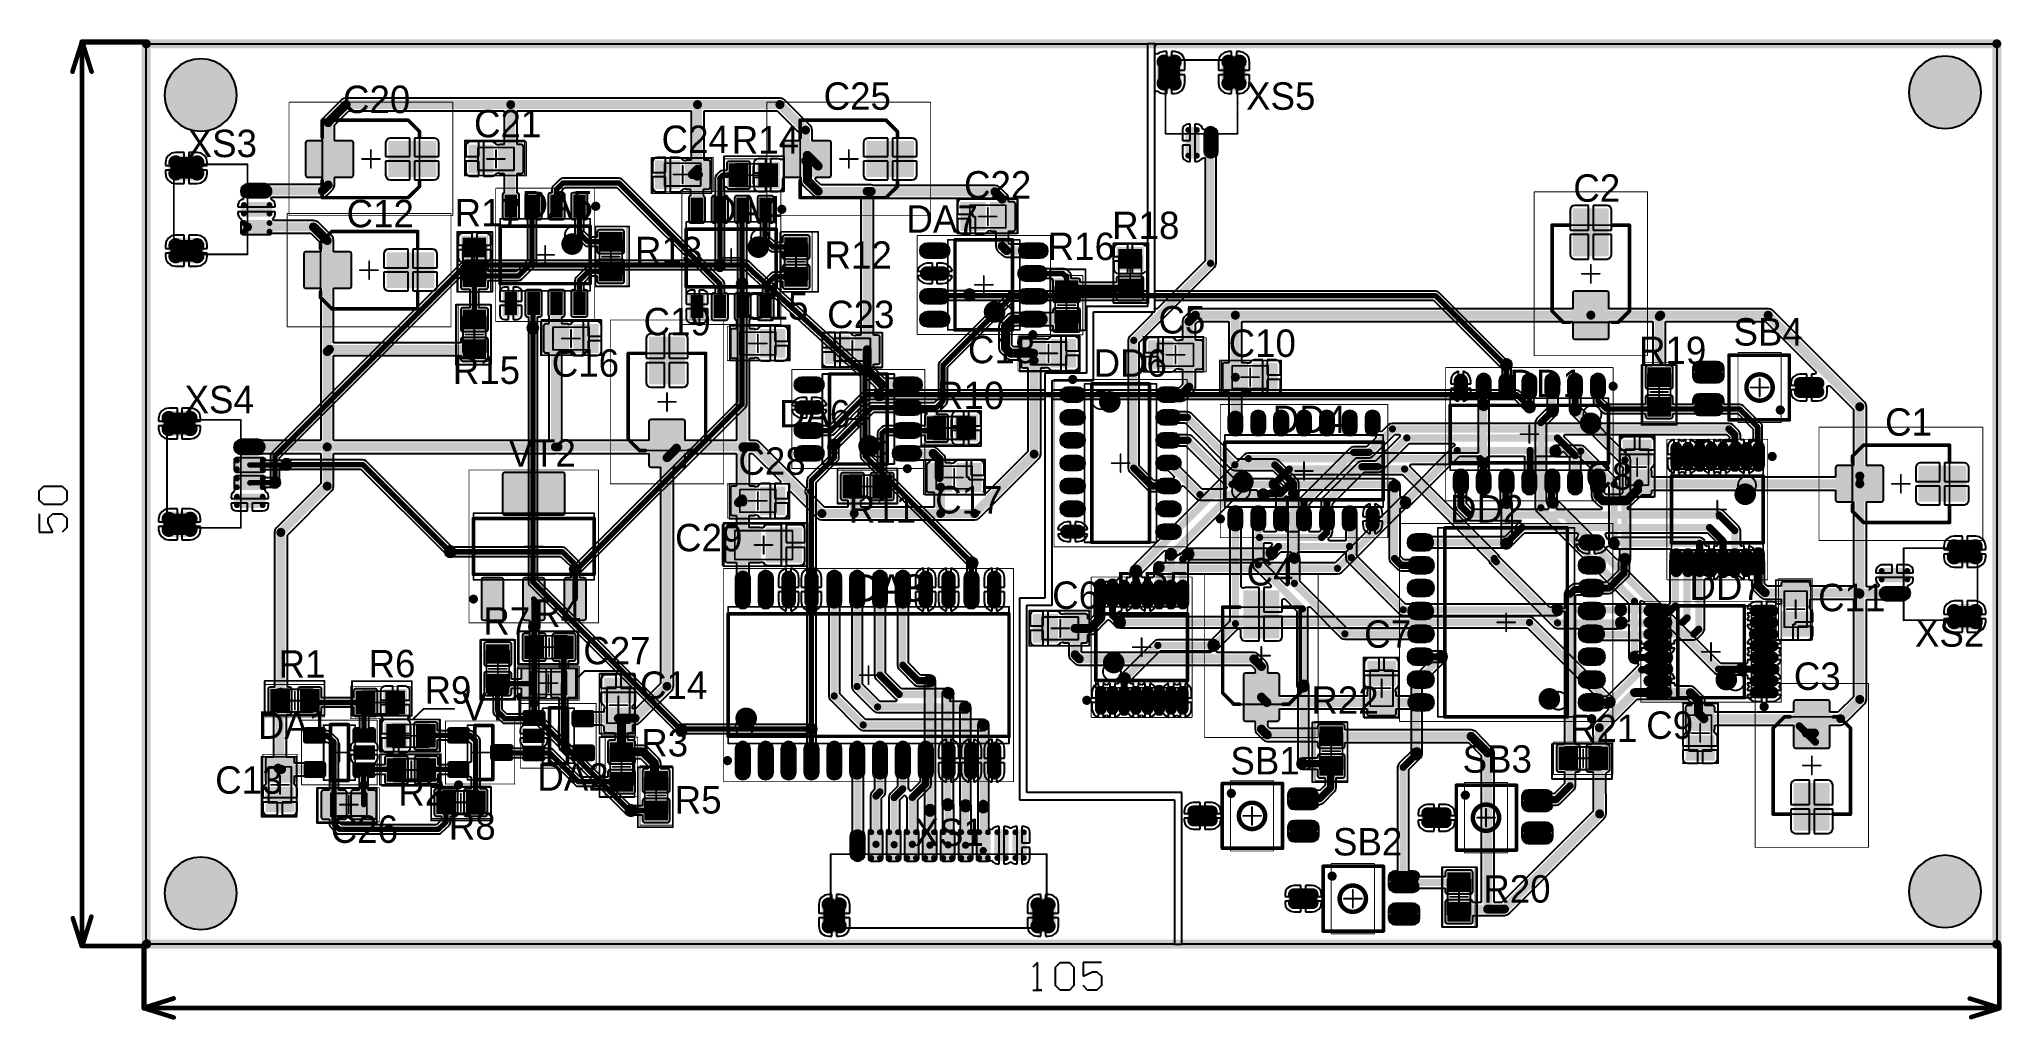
# Model space of a CAD drawing. Header units: millimetres. Extents: x 33 to 142, y 42 to 97.
import ezdxf

# ---------------------------------------------------------------- set-up
doc = ezdxf.new("R2010")
doc.units = ezdxf.units.MM
for name, color, linetype in [('BottomLayer', 5, 'Continuous'), ('BottomOverlay', 54, 'Continuous'), ('BottomSolder', 6, 'Continuous'), ('Mechanical13', 56, 'Continuous'), ('Mechanical15', 56, 'Continuous'), ('MultiLayer', 9, 'Continuous'), ('TopLayer', 1, 'Continuous'), ('TopOverlay', 2, 'Continuous'), ('TopPaste', 8, 'Continuous'), ('TopSolder', 216, 'Continuous'), ('ViaHoleLayer', 16, 'Continuous')]:
    doc.layers.add(name, color=color, linetype=linetype)

msp = doc.modelspace()

# ---------------------------------------------------------------- texts
at = {"layer": 'TopOverlay'}
for s, p in [('С20', (50.2, 92.55)), ('С25', (76.9, 92.73)), ('XS5', (100.37, 92.73)), ('C21', (57.48, 91.2)), ('XS3', (41.57, 90.1)), ('C24', (67.9, 90.33)), ('R14', (71.8, 90.3)), ('C22', (84.7, 87.8)), ('С2', (118.55, 87.62)), ('С12', (50.4, 86.2)), ('R17', (56.4, 86.25)), ('DA5', (60.12, 86.7)), ('DA4', (70.6, 86.42)), ('DA7', (81.5, 85.9)), ('R18', (92.93, 85.55)), ('R13', (66.42, 84.15)), ('R12', (76.95, 83.9)), ('R16', (89.35, 84.38)), ('C15', (72.32, 81.07)), ('C23', (77.1, 80.6)), ('C5', (95.5, 80.3)), ('С19', (66.9, 80.2)), ('SB4', (127.45, 79.63)), ('C18', (84.92, 78.65)), ('C10', (99.4, 79)), ('R19', (122.2, 78.6)), ('R15', (56.3, 77.5)), ('C16', (61.8, 77.9)), ('DD6', (91.9, 77.9)), ('XS4', (41.4, 75.87)), ('R10', (83.2, 76.1)), ('DD1', (115, 76.77)), ('DA6', (74.42, 75.08)), ('DD4', (101.85, 74.77)), ('С1', (135.87, 74.62)), ('VT2', (59.4, 72.9)), ('DD3', (125.17, 72.9)), ('C28', (72.17, 72.45)), ('C8', (119.22, 71.62)), ('R11', (78.3, 69.8)), ('C17', (83.1, 70.3)), ('DD2', (111.7, 69.8)), ('C29', (68.65, 68.2)), ('С4', (100.4, 66.3)), ('DA3', (78.52, 65.4)), ('C6', (89.6, 65)), ('DD5', (93.15, 65.52)), ('DD7', (125, 65.5)), ('R4', (60.82, 64)), ('C11', (132.15, 64.87)), ('R7', (58, 63.57)), ('C7', (106.93, 62.84)), ('XS2', (137.53, 62.9)), ('C27', (63.55, 61.92)), ('R1', (46.62, 61.18)), ('R6', (51.62, 61.2)), ('R9', (54.73, 59.73)), ('C14', (66.7, 60)), ('С3', (130.8, 60.5)), ('VT1', (56.82, 58.8)), ('R22', (104, 59.17)), ('DA1', (45.47, 57.78)), ('R21', (118.37, 57.6)), ('C9', (122.6, 57.78)), ('R3', (66.77, 56.8)), ('SB1', (99.5, 55.8)), ('SB3', (112.4, 55.9)), ('C13', (43.1, 54.73)), ('R2', (53.27, 54.07)), ('DA2', (61, 54.9)), ('R5', (68.63, 53.63)), ('C26', (49.52, 52)), ('R8', (56.08, 52.18)), ('XS1', (81.95, 51.82)), ('SB2', (105.2, 51.3)), ('R20', (113.55, 48.68))]:
    msp.add_text(s, height=1.524, dxfattribs=at).set_placement(p)

# ---------------------------------------------------------------- blocks, each defined once
blk = doc.blocks.new('_______________________1')
at = {"layer": 'Mechanical13', "const_width": 0.1}
for points in [[(-1.85, 3.35), (-1.85, -3.35)], [(-1.85, 3.35), (1.85, 3.35)], [(1.85, 3.35), (1.85, -3.35)], [(-1.85, -3.35), (1.85, -3.35)]]:
    blk.add_lwpolyline(points, dxfattribs=at)
at = {"layer": 'Mechanical13', "const_width": 0.05}
for points in [[(-1.88, 3.35, 1), (-1.83, 3.35, 1)], [(-1.88, 3.35, 1), (-1.83, 3.35, 1)], [(1.83, 3.35, 1), (1.87, 3.35, 1)], [(1.83, 3.35, 1), (1.87, 3.35, 1)], [(-1.88, -3.35, 1), (-1.83, -3.35, 1)], [(-1.88, -3.35, 1), (-1.83, -3.35, 1)], [(1.83, -3.35, 1), (1.87, -3.35, 1)], [(1.83, -3.35, 1), (1.87, -3.35, 1)]]:
    blk.add_lwpolyline(points, format="xyb", close=True, dxfattribs=at)
at = {"layer": 'Mechanical15'}
for points, const_width in [([(-4.25, 3.6), (-4.25, -3.6)], 0.05), ([(-4.25, 3.6), (4.25, 3.6)], 0.05), ([(4.25, 3.6), (4.25, -3.6)], 0.05), ([(-0.5, 0), (0.5, 0)], 0.1), ([(0, 0.5), (0, -0.5)], 0.1), ([(-4.25, -3.6), (4.25, -3.6)], 0.05)]:
    blk.add_lwpolyline(points, dxfattribs=dict(at, const_width=const_width))
for points, const_width in [([(-4.26, 3.6, 1), (-4.24, 3.6, 1)], 0.025), ([(-4.26, 3.6, 1), (-4.24, 3.6, 1)], 0.025), ([(4.24, 3.6, 1), (4.26, 3.6, 1)], 0.025), ([(4.24, 3.6, 1), (4.26, 3.6, 1)], 0.025), ([(-0.53, 0, 1), (-0.48, 0, 1)], 0.05), ([(-0.02, 0.5, 1), (0.02, 0.5, 1)], 0.05), ([(0.48, 0, 1), (0.52, 0, 1)], 0.05), ([(-0.02, -0.5, 1), (0.02, -0.5, 1)], 0.05), ([(-4.26, -3.6, 1), (-4.24, -3.6, 1)], 0.025), ([(-4.26, -3.6, 1), (-4.24, -3.6, 1)], 0.025), ([(4.24, -3.6, 1), (4.26, -3.6, 1)], 0.025), ([(4.24, -3.6, 1), (4.26, -3.6, 1)], 0.025)]:
    blk.add_lwpolyline(points, format="xyb", close=True, dxfattribs=dict(at, const_width=const_width))
at = {"layer": 'TopLayer'}
for points in [[(-1.85, 1.8), (-1.85, 2.8), (-4, 1.8), (-4, 2.8)], [(4, -1.63), (4, 1.63), (1.85, -1.63), (1.85, 1.63)], [(-1.85, -0.5), (-1.85, 0.5), (-4, -0.5), (-4, 0.5)], [(-1.85, -2.8), (-1.85, -1.8), (-4, -2.8), (-4, -1.8)]]:
    blk.add_solid(points, dxfattribs=at)
at = {"layer": 'TopOverlay'}
for points, const_width in [([(-2.8, 3.35, 1), (-3.05, 3.35, 1)], 0.25), ([(-3.11, 3.35, 1), (-2.99, 3.35, 1)], 0.125), ([(-2.86, 3.35, 1), (-2.74, 3.35, 1)], 0.125), ([(-1.6, 3.35, 1), (-1.5, 3.35, 1)], 0.1), ([(-1.6, 3.35, 1), (-1.5, 3.35, 1)], 0.1), ([(1.5, 3.35, 1), (1.6, 3.35, 1)], 0.1), ([(1.5, 3.35, 1), (1.6, 3.35, 1)], 0.1), ([(-1.6, -3.35, 1), (-1.5, -3.35, 1)], 0.1), ([(-1.6, -3.35, 1), (-1.5, -3.35, 1)], 0.1), ([(1.5, -3.35, 1), (1.6, -3.35, 1)], 0.1), ([(1.5, -3.35, 1), (1.6, -3.35, 1)], 0.1)]:
    blk.add_lwpolyline(points, format="xyb", close=True, dxfattribs=dict(at, const_width=const_width))
at = {"layer": 'TopOverlay', "const_width": 0.2}
for points in [[(-1.55, 3.35), (-1.55, -3.35)], [(-1.55, 3.35), (1.55, 3.35)], [(1.55, 3.35), (1.55, -3.35)], [(-1.55, -3.35), (1.55, -3.35)]]:
    blk.add_lwpolyline(points, dxfattribs=at)
at = {"layer": 'TopPaste'}
for points in [[(-1.85, 1.8), (-1.85, 2.8), (-4, 1.8), (-4, 2.8)], [(4, -1.63), (4, 1.63), (1.85, -1.63), (1.85, 1.63)], [(-1.85, -0.5), (-1.85, 0.5), (-4, -0.5), (-4, 0.5)], [(-1.85, -2.8), (-1.85, -1.8), (-4, -2.8), (-4, -1.8)]]:
    blk.add_solid(points, dxfattribs=at)
at = {"layer": 'TopSolder'}
for points in [[(-1.75, 1.7), (-1.75, 2.9), (-4.1, 1.7), (-4.1, 2.9)], [(4.1, -1.73), (4.1, 1.73), (1.75, -1.73), (1.75, 1.73)], [(-1.75, -0.6), (-1.75, 0.6), (-4.1, -0.6), (-4.1, 0.6)], [(-1.75, -2.9), (-1.75, -1.7), (-4.1, -2.9), (-4.1, -1.7)]]:
    blk.add_solid(points, dxfattribs=at)
blk = doc.blocks.new('___________N___________2')
at = {"layer": 'Mechanical13', "const_width": 0.1}
for points in [[(-0.7, 1.52), (0.7, 1.52)], [(-0.7, -1.52), (-0.7, 1.52)], [(0.7, -1.52), (0.7, 1.52)], [(-0.7, -1.52), (0.7, -1.52)]]:
    blk.add_lwpolyline(points, dxfattribs=at)
at = {"layer": 'Mechanical13', "const_width": 0.05}
for points in [[(-0.72, 1.52, 1), (-0.68, 1.52, 1)], [(-0.72, 1.52, 1), (-0.68, 1.52, 1)], [(0.67, 1.52, 1), (0.72, 1.52, 1)], [(0.67, 1.52, 1), (0.72, 1.52, 1)], [(-0.72, -1.52, 1), (-0.68, -1.52, 1)], [(-0.72, -1.52, 1), (-0.68, -1.52, 1)], [(0.67, -1.52, 1), (0.72, -1.52, 1)], [(0.67, -1.52, 1), (0.72, -1.52, 1)]]:
    blk.add_lwpolyline(points, format="xyb", close=True, dxfattribs=at)
at = {"layer": 'Mechanical15'}
for points, const_width in [([(-1.92, 1.75), (1.92, 1.75)], 0.05), ([(-1.92, -1.75), (-1.92, 1.75)], 0.05), ([(1.92, -1.75), (1.92, 1.75)], 0.05), ([(-0.5, 0), (0.5, 0)], 0.1), ([(0, -0.5), (0, 0.5)], 0.1), ([(-1.92, -1.75), (1.92, -1.75)], 0.05)]:
    blk.add_lwpolyline(points, dxfattribs=dict(at, const_width=const_width))
for points, const_width in [([(-1.94, 1.75, 1), (-1.91, 1.75, 1)], 0.025), ([(-1.94, 1.75, 1), (-1.91, 1.75, 1)], 0.025), ([(1.91, 1.75, 1), (1.94, 1.75, 1)], 0.025), ([(1.91, 1.75, 1), (1.94, 1.75, 1)], 0.025), ([(-0.52, 0, 1), (-0.48, 0, 1)], 0.05), ([(-0.02, 0.5, 1), (0.02, 0.5, 1)], 0.05), ([(0.48, 0, 1), (0.52, 0, 1)], 0.05), ([(-0.02, -0.5, 1), (0.02, -0.5, 1)], 0.05), ([(-1.94, -1.75, 1), (-1.91, -1.75, 1)], 0.025), ([(-1.94, -1.75, 1), (-1.91, -1.75, 1)], 0.025), ([(1.91, -1.75, 1), (1.94, -1.75, 1)], 0.025), ([(1.91, -1.75, 1), (1.94, -1.75, 1)], 0.025)]:
    blk.add_lwpolyline(points, format="xyb", close=True, dxfattribs=dict(at, const_width=const_width))
at = {"layer": 'TopLayer'}
for points in [[(-0.7, 0.65), (-0.7, 1.25), (-1.7, 0.65), (-1.7, 1.25)], [(1.7, -0.3), (1.7, 0.3), (0.7, -0.3), (0.7, 0.3)], [(-0.7, -1.25), (-0.7, -0.65), (-1.7, -1.25), (-1.7, -0.65)]]:
    blk.add_solid(points, dxfattribs=at)
at = {"layer": 'TopOverlay', "const_width": 0.2}
for points in [[(-0.3, 1.5), (0.7, 1.5)], [(0.7, 0.7), (0.7, 1.5)], [(0.7, -1.5), (0.7, -0.7)], [(-0.3, -1.5), (0.7, -1.5)]]:
    blk.add_lwpolyline(points, dxfattribs=at)
at = {"layer": 'TopOverlay'}
for points, const_width in [([(-0.35, 1.5, 1), (-0.25, 1.5, 1)], 0.1), ([(0.65, 1.5, 1), (0.75, 1.5, 1)], 0.1), ([(0.65, 1.5, 1), (0.75, 1.5, 1)], 0.1), ([(0.65, 0.7, 1), (0.75, 0.7, 1)], 0.1), ([(0.65, -0.7, 1), (0.75, -0.7, 1)], 0.1), ([(-1.07, -1.8, 1), (-1.33, -1.8, 1)], 0.25), ([(-1.39, -1.8, 1), (-1.26, -1.8, 1)], 0.125), ([(-1.14, -1.8, 1), (-1.01, -1.8, 1)], 0.125), ([(-0.35, -1.5, 1), (-0.25, -1.5, 1)], 0.1), ([(0.65, -1.5, 1), (0.75, -1.5, 1)], 0.1), ([(0.65, -1.5, 1), (0.75, -1.5, 1)], 0.1)]:
    blk.add_lwpolyline(points, format="xyb", close=True, dxfattribs=dict(at, const_width=const_width))
at = {"layer": 'TopPaste'}
for points in [[(-0.7, 0.65), (-0.7, 1.25), (-1.7, 0.65), (-1.7, 1.25)], [(1.7, -0.3), (1.7, 0.3), (0.7, -0.3), (0.7, 0.3)], [(-0.7, -1.25), (-0.7, -0.65), (-1.7, -1.25), (-1.7, -0.65)]]:
    blk.add_solid(points, dxfattribs=at)
at = {"layer": 'TopSolder'}
for points in [[(-0.6, 0.55), (-0.6, 1.35), (-1.8, 0.55), (-1.8, 1.35)], [(1.8, -0.4), (1.8, 0.4), (0.6, -0.4), (0.6, 0.4)], [(-0.6, -1.35), (-0.6, -0.55), (-1.8, -1.35), (-1.8, -0.55)]]:
    blk.add_solid(points, dxfattribs=at)
blk = doc.blocks.new('0_125___0805_3______5_________________SMD__3')
at = {"layer": 'Mechanical13', "const_width": 0.1}
for points in [[(-1, 0.63), (1, 0.63)], [(-1, 0.63), (-1, -0.63)], [(1, 0.63), (1, -0.63)], [(-1, -0.63), (1, -0.63)]]:
    blk.add_lwpolyline(points, dxfattribs=at)
at = {"layer": 'Mechanical13', "const_width": 0.05}
for points in [[(-1.02, 0.63, 1), (-0.98, 0.63, 1)], [(-1.02, 0.63, 1), (-0.98, 0.63, 1)], [(0.98, 0.63, 1), (1.02, 0.63, 1)], [(0.98, 0.63, 1), (1.02, 0.63, 1)], [(-1.02, -0.63, 1), (-0.98, -0.63, 1)], [(-1.02, -0.63, 1), (-0.98, -0.63, 1)], [(0.98, -0.63, 1), (1.02, -0.63, 1)], [(0.98, -0.63, 1), (1.02, -0.63, 1)]]:
    blk.add_lwpolyline(points, format="xyb", close=True, dxfattribs=at)
at = {"layer": 'Mechanical15'}
for points, const_width in [([(-1.65, 0.9), (1.65, 0.9)], 0.05), ([(-1.65, 0.9), (-1.65, -0.9)], 0.05), ([(-0.5, 0), (0.5, 0)], 0.1), ([(0, 0.5), (0, -0.5)], 0.1), ([(1.65, 0.9), (1.65, -0.9)], 0.05), ([(-1.65, -0.9), (1.65, -0.9)], 0.05)]:
    blk.add_lwpolyline(points, dxfattribs=dict(at, const_width=const_width))
for points, const_width in [([(-1.66, 0.9, 1), (-1.64, 0.9, 1)], 0.025), ([(-1.66, 0.9, 1), (-1.64, 0.9, 1)], 0.025), ([(-0.52, 0, 1), (-0.48, 0, 1)], 0.05), ([(-0.02, 0.5, 1), (0.02, 0.5, 1)], 0.05), ([(0.48, 0, 1), (0.53, 0, 1)], 0.05), ([(1.64, 0.9, 1), (1.66, 0.9, 1)], 0.025), ([(1.64, 0.9, 1), (1.66, 0.9, 1)], 0.025), ([(-1.66, -0.9, 1), (-1.64, -0.9, 1)], 0.025), ([(-1.66, -0.9, 1), (-1.64, -0.9, 1)], 0.025), ([(-0.02, -0.5, 1), (0.02, -0.5, 1)], 0.05), ([(1.64, -0.9, 1), (1.66, -0.9, 1)], 0.025), ([(1.64, -0.9, 1), (1.66, -0.9, 1)], 0.025)]:
    blk.add_lwpolyline(points, format="xyb", close=True, dxfattribs=dict(at, const_width=const_width))
at = {"layer": 'TopLayer'}
for points in [[(-0.28, -0.65), (-0.28, 0.65), (-1.37, -0.65), (-1.37, 0.65)], [(1.37, -0.65), (1.37, 0.65), (0.28, -0.65), (0.28, 0.65)]]:
    blk.add_solid(points, dxfattribs=at)
at = {"layer": 'TopPaste'}
for points in [[(-0.28, -0.65), (-0.28, 0.65), (-1.37, -0.65), (-1.37, 0.65)], [(1.37, -0.65), (1.37, 0.65), (0.28, -0.65), (0.28, 0.65)]]:
    blk.add_solid(points, dxfattribs=at)
at = {"layer": 'TopSolder'}
for points in [[(-0.17, -0.75), (-0.17, 0.75), (-1.48, -0.75), (-1.48, 0.75)], [(1.48, -0.75), (1.48, 0.75), (0.17, -0.75), (0.17, 0.75)]]:
    blk.add_solid(points, dxfattribs=at)
blk = doc.blocks.new('0_125___0805_3______5_________________SMD__4')
at = {"layer": 'Mechanical13', "const_width": 0.1}
for points in [[(-1, 0.63), (1, 0.63)], [(-1, -0.63), (-1, 0.63)], [(1, -0.63), (1, 0.63)], [(-1, -0.63), (1, -0.63)]]:
    blk.add_lwpolyline(points, dxfattribs=at)
at = {"layer": 'Mechanical13', "const_width": 0.05}
for points in [[(-1.02, 0.63, 1), (-0.98, 0.63, 1)], [(-1.02, 0.63, 1), (-0.98, 0.63, 1)], [(0.98, 0.63, 1), (1.02, 0.63, 1)], [(0.98, 0.63, 1), (1.02, 0.63, 1)], [(-1.02, -0.63, 1), (-0.98, -0.63, 1)], [(-1.02, -0.63, 1), (-0.98, -0.63, 1)], [(0.98, -0.63, 1), (1.02, -0.63, 1)], [(0.98, -0.63, 1), (1.02, -0.63, 1)]]:
    blk.add_lwpolyline(points, format="xyb", close=True, dxfattribs=at)
at = {"layer": 'Mechanical15'}
for points, const_width in [([(-1.65, 0.9), (1.65, 0.9)], 0.05), ([(-1.65, -0.9), (-1.65, 0.9)], 0.05), ([(-0.5, 0), (0.5, 0)], 0.1), ([(0, -0.5), (0, 0.5)], 0.1), ([(1.65, -0.9), (1.65, 0.9)], 0.05), ([(-1.65, -0.9), (1.65, -0.9)], 0.05)]:
    blk.add_lwpolyline(points, dxfattribs=dict(at, const_width=const_width))
for points, const_width in [([(-1.66, 0.9, 1), (-1.64, 0.9, 1)], 0.025), ([(-1.66, 0.9, 1), (-1.64, 0.9, 1)], 0.025), ([(-0.52, 0, 1), (-0.48, 0, 1)], 0.05), ([(-0.02, 0.5, 1), (0.02, 0.5, 1)], 0.05), ([(0.48, 0, 1), (0.53, 0, 1)], 0.05), ([(1.64, 0.9, 1), (1.66, 0.9, 1)], 0.025), ([(1.64, 0.9, 1), (1.66, 0.9, 1)], 0.025), ([(-1.66, -0.9, 1), (-1.64, -0.9, 1)], 0.025), ([(-1.66, -0.9, 1), (-1.64, -0.9, 1)], 0.025), ([(-0.02, -0.5, 1), (0.02, -0.5, 1)], 0.05), ([(1.64, -0.9, 1), (1.66, -0.9, 1)], 0.025), ([(1.64, -0.9, 1), (1.66, -0.9, 1)], 0.025)]:
    blk.add_lwpolyline(points, format="xyb", close=True, dxfattribs=dict(at, const_width=const_width))
at = {"layer": 'TopLayer'}
for points in [[(-0.28, -0.65), (-0.28, 0.65), (-1.37, -0.65), (-1.37, 0.65)], [(1.37, -0.65), (1.37, 0.65), (0.28, -0.65), (0.28, 0.65)]]:
    blk.add_solid(points, dxfattribs=at)
at = {"layer": 'TopPaste'}
for points in [[(-0.28, -0.65), (-0.28, 0.65), (-1.37, -0.65), (-1.37, 0.65)], [(1.37, -0.65), (1.37, 0.65), (0.28, -0.65), (0.28, 0.65)]]:
    blk.add_solid(points, dxfattribs=at)
at = {"layer": 'TopSolder'}
for points in [[(-0.17, -0.75), (-0.17, 0.75), (-1.48, -0.75), (-1.48, 0.75)], [(1.48, -0.75), (1.48, 0.75), (0.17, -0.75), (0.17, 0.75)]]:
    blk.add_solid(points, dxfattribs=at)
blk = doc.blocks.new('0_125___0805_3______5_________________SMD__5')
at = {"layer": 'Mechanical13', "const_width": 0.1}
for points in [[(-1, 0.63), (1, 0.63)], [(-1, -0.63), (-1, 0.63)], [(1, -0.63), (1, 0.63)], [(-1, -0.63), (1, -0.63)]]:
    blk.add_lwpolyline(points, dxfattribs=at)
at = {"layer": 'Mechanical13', "const_width": 0.05}
for points in [[(-1.02, 0.63, 1), (-0.98, 0.63, 1)], [(-1.02, 0.63, 1), (-0.98, 0.63, 1)], [(0.98, 0.63, 1), (1.02, 0.63, 1)], [(0.98, 0.63, 1), (1.02, 0.63, 1)], [(-1.02, -0.63, 1), (-0.98, -0.63, 1)], [(-1.02, -0.63, 1), (-0.98, -0.63, 1)], [(0.98, -0.63, 1), (1.02, -0.63, 1)], [(0.98, -0.63, 1), (1.02, -0.63, 1)]]:
    blk.add_lwpolyline(points, format="xyb", close=True, dxfattribs=at)
at = {"layer": 'Mechanical15'}
for points, const_width in [([(-1.65, 0.9), (1.65, 0.9)], 0.05), ([(-1.65, -0.9), (-1.65, 0.9)], 0.05), ([(-0.5, 0), (0.5, 0)], 0.1), ([(0, -0.5), (0, 0.5)], 0.1), ([(1.65, -0.9), (1.65, 0.9)], 0.05), ([(-1.65, -0.9), (1.65, -0.9)], 0.05)]:
    blk.add_lwpolyline(points, dxfattribs=dict(at, const_width=const_width))
for points, const_width in [([(-1.66, 0.9, 1), (-1.64, 0.9, 1)], 0.025), ([(-1.66, 0.9, 1), (-1.64, 0.9, 1)], 0.025), ([(-0.52, 0, 1), (-0.48, 0, 1)], 0.05), ([(-0.02, 0.5, 1), (0.02, 0.5, 1)], 0.05), ([(0.48, 0, 1), (0.53, 0, 1)], 0.05), ([(1.64, 0.9, 1), (1.66, 0.9, 1)], 0.025), ([(1.64, 0.9, 1), (1.66, 0.9, 1)], 0.025), ([(-1.66, -0.9, 1), (-1.64, -0.9, 1)], 0.025), ([(-1.66, -0.9, 1), (-1.64, -0.9, 1)], 0.025), ([(-0.02, -0.5, 1), (0.02, -0.5, 1)], 0.05), ([(1.64, -0.9, 1), (1.66, -0.9, 1)], 0.025), ([(1.64, -0.9, 1), (1.66, -0.9, 1)], 0.025)]:
    blk.add_lwpolyline(points, format="xyb", close=True, dxfattribs=dict(at, const_width=const_width))
at = {"layer": 'TopLayer'}
for points in [[(-0.28, -0.65), (-0.28, 0.65), (-1.37, -0.65), (-1.37, 0.65)], [(1.37, -0.65), (1.37, 0.65), (0.28, -0.65), (0.28, 0.65)]]:
    blk.add_solid(points, dxfattribs=at)
at = {"layer": 'TopPaste'}
for points in [[(-0.28, -0.65), (-0.28, 0.65), (-1.37, -0.65), (-1.37, 0.65)], [(1.37, -0.65), (1.37, 0.65), (0.28, -0.65), (0.28, 0.65)]]:
    blk.add_solid(points, dxfattribs=at)
at = {"layer": 'TopSolder'}
for points in [[(-0.17, -0.75), (-0.17, 0.75), (-1.48, -0.75), (-1.48, 0.75)], [(1.48, -0.75), (1.48, 0.75), (0.17, -0.75), (0.17, 0.75)]]:
    blk.add_solid(points, dxfattribs=at)
blk = doc.blocks.new('0_125___0805_3______5_________________SMD__6')
at = {"layer": 'Mechanical13', "const_width": 0.1}
for points in [[(-1, 0.63), (1, 0.63)], [(-1, -0.63), (-1, 0.63)], [(1, -0.63), (1, 0.63)], [(-1, -0.63), (1, -0.63)]]:
    blk.add_lwpolyline(points, dxfattribs=at)
at = {"layer": 'Mechanical13', "const_width": 0.05}
for points in [[(-1.02, 0.63, 1), (-0.98, 0.63, 1)], [(-1.02, 0.63, 1), (-0.98, 0.63, 1)], [(0.98, 0.63, 1), (1.02, 0.63, 1)], [(0.98, 0.63, 1), (1.02, 0.63, 1)], [(-1.02, -0.63, 1), (-0.98, -0.63, 1)], [(-1.02, -0.63, 1), (-0.98, -0.63, 1)], [(0.98, -0.63, 1), (1.02, -0.63, 1)], [(0.98, -0.63, 1), (1.02, -0.63, 1)]]:
    blk.add_lwpolyline(points, format="xyb", close=True, dxfattribs=at)
at = {"layer": 'Mechanical15'}
for points, const_width in [([(-1.65, 0.9), (1.65, 0.9)], 0.05), ([(-1.65, -0.9), (-1.65, 0.9)], 0.05), ([(-0.5, 0), (0.5, 0)], 0.1), ([(0, -0.5), (0, 0.5)], 0.1), ([(1.65, -0.9), (1.65, 0.9)], 0.05), ([(-1.65, -0.9), (1.65, -0.9)], 0.05)]:
    blk.add_lwpolyline(points, dxfattribs=dict(at, const_width=const_width))
for points, const_width in [([(-1.66, 0.9, 1), (-1.64, 0.9, 1)], 0.025), ([(-1.66, 0.9, 1), (-1.64, 0.9, 1)], 0.025), ([(-0.52, 0, 1), (-0.48, 0, 1)], 0.05), ([(-0.02, 0.5, 1), (0.02, 0.5, 1)], 0.05), ([(0.48, 0, 1), (0.53, 0, 1)], 0.05), ([(1.64, 0.9, 1), (1.66, 0.9, 1)], 0.025), ([(1.64, 0.9, 1), (1.66, 0.9, 1)], 0.025), ([(-1.66, -0.9, 1), (-1.64, -0.9, 1)], 0.025), ([(-1.66, -0.9, 1), (-1.64, -0.9, 1)], 0.025), ([(-0.02, -0.5, 1), (0.02, -0.5, 1)], 0.05), ([(1.64, -0.9, 1), (1.66, -0.9, 1)], 0.025), ([(1.64, -0.9, 1), (1.66, -0.9, 1)], 0.025)]:
    blk.add_lwpolyline(points, format="xyb", close=True, dxfattribs=dict(at, const_width=const_width))
at = {"layer": 'TopLayer'}
for points in [[(-0.28, -0.65), (-0.28, 0.65), (-1.37, -0.65), (-1.37, 0.65)], [(1.37, -0.65), (1.37, 0.65), (0.28, -0.65), (0.28, 0.65)]]:
    blk.add_solid(points, dxfattribs=at)
at = {"layer": 'TopPaste'}
for points in [[(-0.28, -0.65), (-0.28, 0.65), (-1.37, -0.65), (-1.37, 0.65)], [(1.37, -0.65), (1.37, 0.65), (0.28, -0.65), (0.28, 0.65)]]:
    blk.add_solid(points, dxfattribs=at)
at = {"layer": 'TopSolder'}
for points in [[(-0.17, -0.75), (-0.17, 0.75), (-1.48, -0.75), (-1.48, 0.75)], [(1.48, -0.75), (1.48, 0.75), (0.17, -0.75), (0.17, 0.75)]]:
    blk.add_solid(points, dxfattribs=at)
blk = doc.blocks.new('0_125___0805_3______5_________________SMD__7')
at = {"layer": 'Mechanical13', "const_width": 0.1}
for points in [[(1, 0.63), (-1, 0.63)], [(-1, 0.63), (-1, -0.63)], [(1, 0.63), (1, -0.63)], [(1, -0.63), (-1, -0.63)]]:
    blk.add_lwpolyline(points, dxfattribs=at)
at = {"layer": 'Mechanical13', "const_width": 0.05}
for points in [[(-1.02, 0.63, 1), (-0.98, 0.63, 1)], [(-1.02, 0.63, 1), (-0.98, 0.63, 1)], [(0.98, 0.63, 1), (1.02, 0.63, 1)], [(0.98, 0.63, 1), (1.02, 0.63, 1)], [(-1.02, -0.63, 1), (-0.98, -0.63, 1)], [(-1.02, -0.63, 1), (-0.98, -0.63, 1)], [(0.98, -0.63, 1), (1.02, -0.63, 1)], [(0.98, -0.63, 1), (1.02, -0.63, 1)]]:
    blk.add_lwpolyline(points, format="xyb", close=True, dxfattribs=at)
at = {"layer": 'Mechanical15'}
for points, const_width in [([(1.65, 0.9), (-1.65, 0.9)], 0.05), ([(-1.65, 0.9), (-1.65, -0.9)], 0.05), ([(0.5, 0), (-0.5, 0)], 0.1), ([(0, 0.5), (0, -0.5)], 0.1), ([(1.65, 0.9), (1.65, -0.9)], 0.05), ([(1.65, -0.9), (-1.65, -0.9)], 0.05)]:
    blk.add_lwpolyline(points, dxfattribs=dict(at, const_width=const_width))
for points, const_width in [([(-1.66, 0.9, 1), (-1.64, 0.9, 1)], 0.025), ([(-1.66, 0.9, 1), (-1.64, 0.9, 1)], 0.025), ([(-0.52, 0, 1), (-0.48, 0, 1)], 0.05), ([(-0.02, 0.5, 1), (0.02, 0.5, 1)], 0.05), ([(0.48, 0, 1), (0.53, 0, 1)], 0.05), ([(1.64, 0.9, 1), (1.66, 0.9, 1)], 0.025), ([(1.64, 0.9, 1), (1.66, 0.9, 1)], 0.025), ([(-1.66, -0.9, 1), (-1.64, -0.9, 1)], 0.025), ([(-1.66, -0.9, 1), (-1.64, -0.9, 1)], 0.025), ([(-0.02, -0.5, 1), (0.02, -0.5, 1)], 0.05), ([(1.64, -0.9, 1), (1.66, -0.9, 1)], 0.025), ([(1.64, -0.9, 1), (1.66, -0.9, 1)], 0.025)]:
    blk.add_lwpolyline(points, format="xyb", close=True, dxfattribs=dict(at, const_width=const_width))
at = {"layer": 'TopLayer'}
for points in [[(-0.28, -0.65), (-0.28, 0.65), (-1.37, -0.65), (-1.37, 0.65)], [(1.37, -0.65), (1.37, 0.65), (0.28, -0.65), (0.28, 0.65)]]:
    blk.add_solid(points, dxfattribs=at)
at = {"layer": 'TopPaste'}
for points in [[(-0.28, -0.65), (-0.28, 0.65), (-1.37, -0.65), (-1.37, 0.65)], [(1.37, -0.65), (1.37, 0.65), (0.28, -0.65), (0.28, 0.65)]]:
    blk.add_solid(points, dxfattribs=at)
at = {"layer": 'TopSolder'}
for points in [[(-0.17, -0.75), (-0.17, 0.75), (-1.48, -0.75), (-1.48, 0.75)], [(1.48, -0.75), (1.48, 0.75), (0.17, -0.75), (0.17, 0.75)]]:
    blk.add_solid(points, dxfattribs=at)
blk = doc.blocks.new('0_125___0805_3______5_________________SMD__8')
at = {"layer": 'Mechanical13', "const_width": 0.1}
for points in [[(-1, 0.63), (1, 0.63)], [(-1, -0.63), (-1, 0.63)], [(1, -0.63), (1, 0.63)], [(-1, -0.63), (1, -0.63)]]:
    blk.add_lwpolyline(points, dxfattribs=at)
at = {"layer": 'Mechanical13', "const_width": 0.05}
for points in [[(-1.02, 0.63, 1), (-0.98, 0.63, 1)], [(-1.02, 0.63, 1), (-0.98, 0.63, 1)], [(0.98, 0.63, 1), (1.02, 0.63, 1)], [(0.98, 0.63, 1), (1.02, 0.63, 1)], [(-1.02, -0.63, 1), (-0.98, -0.63, 1)], [(-1.02, -0.63, 1), (-0.98, -0.63, 1)], [(0.98, -0.63, 1), (1.02, -0.63, 1)], [(0.98, -0.63, 1), (1.02, -0.63, 1)]]:
    blk.add_lwpolyline(points, format="xyb", close=True, dxfattribs=at)
at = {"layer": 'Mechanical15'}
for points, const_width in [([(-1.65, 0.9), (1.65, 0.9)], 0.05), ([(-1.65, -0.9), (-1.65, 0.9)], 0.05), ([(-0.5, 0), (0.5, 0)], 0.1), ([(0, -0.5), (0, 0.5)], 0.1), ([(1.65, -0.9), (1.65, 0.9)], 0.05), ([(-1.65, -0.9), (1.65, -0.9)], 0.05)]:
    blk.add_lwpolyline(points, dxfattribs=dict(at, const_width=const_width))
for points, const_width in [([(-1.66, 0.9, 1), (-1.64, 0.9, 1)], 0.025), ([(-1.66, 0.9, 1), (-1.64, 0.9, 1)], 0.025), ([(-0.52, 0, 1), (-0.48, 0, 1)], 0.05), ([(-0.02, 0.5, 1), (0.02, 0.5, 1)], 0.05), ([(0.48, 0, 1), (0.53, 0, 1)], 0.05), ([(1.64, 0.9, 1), (1.66, 0.9, 1)], 0.025), ([(1.64, 0.9, 1), (1.66, 0.9, 1)], 0.025), ([(-1.66, -0.9, 1), (-1.64, -0.9, 1)], 0.025), ([(-1.66, -0.9, 1), (-1.64, -0.9, 1)], 0.025), ([(-0.02, -0.5, 1), (0.02, -0.5, 1)], 0.05), ([(1.64, -0.9, 1), (1.66, -0.9, 1)], 0.025), ([(1.64, -0.9, 1), (1.66, -0.9, 1)], 0.025)]:
    blk.add_lwpolyline(points, format="xyb", close=True, dxfattribs=dict(at, const_width=const_width))
at = {"layer": 'TopLayer'}
for points in [[(-0.28, -0.65), (-0.28, 0.65), (-1.37, -0.65), (-1.37, 0.65)], [(1.37, -0.65), (1.37, 0.65), (0.28, -0.65), (0.28, 0.65)]]:
    blk.add_solid(points, dxfattribs=at)
at = {"layer": 'TopPaste'}
for points in [[(-0.28, -0.65), (-0.28, 0.65), (-1.37, -0.65), (-1.37, 0.65)], [(1.37, -0.65), (1.37, 0.65), (0.28, -0.65), (0.28, 0.65)]]:
    blk.add_solid(points, dxfattribs=at)
at = {"layer": 'TopSolder'}
for points in [[(-0.17, -0.75), (-0.17, 0.75), (-1.48, -0.75), (-1.48, 0.75)], [(1.48, -0.75), (1.48, 0.75), (0.17, -0.75), (0.17, 0.75)]]:
    blk.add_solid(points, dxfattribs=at)
blk = doc.blocks.new('0_125___0805_3______5_________________SMD__9')
at = {"layer": 'Mechanical13', "const_width": 0.1}
for points in [[(-1, 0.63), (1, 0.63)], [(-1, 0.63), (-1, -0.63)], [(1, 0.63), (1, -0.63)], [(-1, -0.63), (1, -0.63)]]:
    blk.add_lwpolyline(points, dxfattribs=at)
at = {"layer": 'Mechanical13', "const_width": 0.05}
for points in [[(-1.02, 0.63, 1), (-0.98, 0.63, 1)], [(-1.02, 0.63, 1), (-0.98, 0.63, 1)], [(0.98, 0.63, 1), (1.02, 0.63, 1)], [(0.98, 0.63, 1), (1.02, 0.63, 1)], [(-1.02, -0.63, 1), (-0.98, -0.63, 1)], [(-1.02, -0.63, 1), (-0.98, -0.63, 1)], [(0.98, -0.63, 1), (1.02, -0.63, 1)], [(0.98, -0.63, 1), (1.02, -0.63, 1)]]:
    blk.add_lwpolyline(points, format="xyb", close=True, dxfattribs=at)
at = {"layer": 'Mechanical15'}
for points, const_width in [([(-1.65, 0.9), (1.65, 0.9)], 0.05), ([(-1.65, 0.9), (-1.65, -0.9)], 0.05), ([(-0.5, 0), (0.5, 0)], 0.1), ([(0, 0.5), (0, -0.5)], 0.1), ([(1.65, 0.9), (1.65, -0.9)], 0.05), ([(-1.65, -0.9), (1.65, -0.9)], 0.05)]:
    blk.add_lwpolyline(points, dxfattribs=dict(at, const_width=const_width))
for points, const_width in [([(-1.66, 0.9, 1), (-1.64, 0.9, 1)], 0.025), ([(-1.66, 0.9, 1), (-1.64, 0.9, 1)], 0.025), ([(-0.52, 0, 1), (-0.48, 0, 1)], 0.05), ([(-0.02, 0.5, 1), (0.02, 0.5, 1)], 0.05), ([(0.48, 0, 1), (0.53, 0, 1)], 0.05), ([(1.64, 0.9, 1), (1.66, 0.9, 1)], 0.025), ([(1.64, 0.9, 1), (1.66, 0.9, 1)], 0.025), ([(-1.66, -0.9, 1), (-1.64, -0.9, 1)], 0.025), ([(-1.66, -0.9, 1), (-1.64, -0.9, 1)], 0.025), ([(-0.02, -0.5, 1), (0.02, -0.5, 1)], 0.05), ([(1.64, -0.9, 1), (1.66, -0.9, 1)], 0.025), ([(1.64, -0.9, 1), (1.66, -0.9, 1)], 0.025)]:
    blk.add_lwpolyline(points, format="xyb", close=True, dxfattribs=dict(at, const_width=const_width))
at = {"layer": 'TopLayer'}
for points in [[(-0.28, -0.65), (-0.28, 0.65), (-1.37, -0.65), (-1.37, 0.65)], [(1.37, -0.65), (1.37, 0.65), (0.28, -0.65), (0.28, 0.65)]]:
    blk.add_solid(points, dxfattribs=at)
at = {"layer": 'TopPaste'}
for points in [[(-0.28, -0.65), (-0.28, 0.65), (-1.37, -0.65), (-1.37, 0.65)], [(1.37, -0.65), (1.37, 0.65), (0.28, -0.65), (0.28, 0.65)]]:
    blk.add_solid(points, dxfattribs=at)
at = {"layer": 'TopSolder'}
for points in [[(-0.17, -0.75), (-0.17, 0.75), (-1.48, -0.75), (-1.48, 0.75)], [(1.48, -0.75), (1.48, 0.75), (0.17, -0.75), (0.17, 0.75)]]:
    blk.add_solid(points, dxfattribs=at)
blk = doc.blocks.new('0_125___0805_3______5_________________SMD__10')
at = {"layer": 'Mechanical13', "const_width": 0.1}
for points in [[(-1, 0.63), (1, 0.63)], [(-1, 0.63), (-1, -0.63)], [(1, 0.63), (1, -0.63)], [(-1, -0.63), (1, -0.63)]]:
    blk.add_lwpolyline(points, dxfattribs=at)
at = {"layer": 'Mechanical13', "const_width": 0.05}
for points in [[(-1.02, 0.63, 1), (-0.98, 0.63, 1)], [(-1.02, 0.63, 1), (-0.98, 0.63, 1)], [(0.98, 0.63, 1), (1.02, 0.63, 1)], [(0.98, 0.63, 1), (1.02, 0.63, 1)], [(-1.02, -0.63, 1), (-0.98, -0.63, 1)], [(-1.02, -0.63, 1), (-0.98, -0.63, 1)], [(0.98, -0.63, 1), (1.02, -0.63, 1)], [(0.98, -0.63, 1), (1.02, -0.63, 1)]]:
    blk.add_lwpolyline(points, format="xyb", close=True, dxfattribs=at)
at = {"layer": 'Mechanical15'}
for points, const_width in [([(-1.65, 0.9), (1.65, 0.9)], 0.05), ([(-1.65, 0.9), (-1.65, -0.9)], 0.05), ([(-0.5, 0), (0.5, 0)], 0.1), ([(0, 0.5), (0, -0.5)], 0.1), ([(1.65, 0.9), (1.65, -0.9)], 0.05), ([(-1.65, -0.9), (1.65, -0.9)], 0.05)]:
    blk.add_lwpolyline(points, dxfattribs=dict(at, const_width=const_width))
for points, const_width in [([(-1.66, 0.9, 1), (-1.64, 0.9, 1)], 0.025), ([(-1.66, 0.9, 1), (-1.64, 0.9, 1)], 0.025), ([(-0.52, 0, 1), (-0.48, 0, 1)], 0.05), ([(-0.02, 0.5, 1), (0.02, 0.5, 1)], 0.05), ([(0.48, 0, 1), (0.53, 0, 1)], 0.05), ([(1.64, 0.9, 1), (1.66, 0.9, 1)], 0.025), ([(1.64, 0.9, 1), (1.66, 0.9, 1)], 0.025), ([(-1.66, -0.9, 1), (-1.64, -0.9, 1)], 0.025), ([(-1.66, -0.9, 1), (-1.64, -0.9, 1)], 0.025), ([(-0.02, -0.5, 1), (0.02, -0.5, 1)], 0.05), ([(1.64, -0.9, 1), (1.66, -0.9, 1)], 0.025), ([(1.64, -0.9, 1), (1.66, -0.9, 1)], 0.025)]:
    blk.add_lwpolyline(points, format="xyb", close=True, dxfattribs=dict(at, const_width=const_width))
at = {"layer": 'TopLayer'}
for points in [[(-0.28, -0.65), (-0.28, 0.65), (-1.37, -0.65), (-1.37, 0.65)], [(1.37, -0.65), (1.37, 0.65), (0.28, -0.65), (0.28, 0.65)]]:
    blk.add_solid(points, dxfattribs=at)
at = {"layer": 'TopPaste'}
for points in [[(-0.28, -0.65), (-0.28, 0.65), (-1.37, -0.65), (-1.37, 0.65)], [(1.37, -0.65), (1.37, 0.65), (0.28, -0.65), (0.28, 0.65)]]:
    blk.add_solid(points, dxfattribs=at)
at = {"layer": 'TopSolder'}
for points in [[(-0.17, -0.75), (-0.17, 0.75), (-1.48, -0.75), (-1.48, 0.75)], [(1.48, -0.75), (1.48, 0.75), (0.17, -0.75), (0.17, 0.75)]]:
    blk.add_solid(points, dxfattribs=at)
blk = doc.blocks.new('0_125___0805_3______5_________________SMD__11')
at = {"layer": 'Mechanical13', "const_width": 0.1}
for points in [[(-1, 0.63), (1, 0.63)], [(-1, -0.63), (-1, 0.63)], [(1, -0.63), (1, 0.63)], [(-1, -0.63), (1, -0.63)]]:
    blk.add_lwpolyline(points, dxfattribs=at)
at = {"layer": 'Mechanical13', "const_width": 0.05}
for points in [[(-1.02, 0.63, 1), (-0.98, 0.63, 1)], [(-1.02, 0.63, 1), (-0.98, 0.63, 1)], [(0.98, 0.63, 1), (1.02, 0.63, 1)], [(0.98, 0.63, 1), (1.02, 0.63, 1)], [(-1.02, -0.63, 1), (-0.98, -0.63, 1)], [(-1.02, -0.63, 1), (-0.98, -0.63, 1)], [(0.98, -0.63, 1), (1.02, -0.63, 1)], [(0.98, -0.63, 1), (1.02, -0.63, 1)]]:
    blk.add_lwpolyline(points, format="xyb", close=True, dxfattribs=at)
at = {"layer": 'Mechanical15'}
for points, const_width in [([(-1.65, 0.9), (1.65, 0.9)], 0.05), ([(-1.65, -0.9), (-1.65, 0.9)], 0.05), ([(-0.5, 0), (0.5, 0)], 0.1), ([(0, -0.5), (0, 0.5)], 0.1), ([(1.65, -0.9), (1.65, 0.9)], 0.05), ([(-1.65, -0.9), (1.65, -0.9)], 0.05)]:
    blk.add_lwpolyline(points, dxfattribs=dict(at, const_width=const_width))
for points, const_width in [([(-1.66, 0.9, 1), (-1.64, 0.9, 1)], 0.025), ([(-1.66, 0.9, 1), (-1.64, 0.9, 1)], 0.025), ([(-0.52, 0, 1), (-0.48, 0, 1)], 0.05), ([(-0.02, 0.5, 1), (0.02, 0.5, 1)], 0.05), ([(0.48, 0, 1), (0.53, 0, 1)], 0.05), ([(1.64, 0.9, 1), (1.66, 0.9, 1)], 0.025), ([(1.64, 0.9, 1), (1.66, 0.9, 1)], 0.025), ([(-1.66, -0.9, 1), (-1.64, -0.9, 1)], 0.025), ([(-1.66, -0.9, 1), (-1.64, -0.9, 1)], 0.025), ([(-0.02, -0.5, 1), (0.02, -0.5, 1)], 0.05), ([(1.64, -0.9, 1), (1.66, -0.9, 1)], 0.025), ([(1.64, -0.9, 1), (1.66, -0.9, 1)], 0.025)]:
    blk.add_lwpolyline(points, format="xyb", close=True, dxfattribs=dict(at, const_width=const_width))
at = {"layer": 'TopLayer'}
for points in [[(-0.28, -0.65), (-0.28, 0.65), (-1.37, -0.65), (-1.37, 0.65)], [(1.37, -0.65), (1.37, 0.65), (0.28, -0.65), (0.28, 0.65)]]:
    blk.add_solid(points, dxfattribs=at)
at = {"layer": 'TopPaste'}
for points in [[(-0.28, -0.65), (-0.28, 0.65), (-1.37, -0.65), (-1.37, 0.65)], [(1.37, -0.65), (1.37, 0.65), (0.28, -0.65), (0.28, 0.65)]]:
    blk.add_solid(points, dxfattribs=at)
at = {"layer": 'TopSolder'}
for points in [[(-0.17, -0.75), (-0.17, 0.75), (-1.48, -0.75), (-1.48, 0.75)], [(1.48, -0.75), (1.48, 0.75), (0.17, -0.75), (0.17, 0.75)]]:
    blk.add_solid(points, dxfattribs=at)
blk = doc.blocks.new('______________100___NPO_50__5__0805__GRM2165C1H101J_12')
at = {"layer": 'Mechanical13', "const_width": 0.1}
for points in [[(-1, 0.63), (-1, -0.63)], [(1, 0.63), (-1, 0.63)], [(1, 0.63), (1, -0.63)], [(1, -0.63), (-1, -0.63)]]:
    blk.add_lwpolyline(points, dxfattribs=at)
at = {"layer": 'Mechanical13', "const_width": 0.05}
for points in [[(-1.02, 0.63, 1), (-0.98, 0.63, 1)], [(-1.02, 0.63, 1), (-0.98, 0.63, 1)], [(0.98, 0.63, 1), (1.02, 0.63, 1)], [(0.98, 0.63, 1), (1.02, 0.63, 1)], [(-1.02, -0.63, 1), (-0.98, -0.63, 1)], [(-1.02, -0.63, 1), (-0.98, -0.63, 1)], [(0.98, -0.63, 1), (1.02, -0.63, 1)], [(0.98, -0.63, 1), (1.02, -0.63, 1)]]:
    blk.add_lwpolyline(points, format="xyb", close=True, dxfattribs=at)
at = {"layer": 'Mechanical15'}
for points, const_width in [([(-1.7, 0.95), (-1.7, -0.95)], 0.05), ([(1.7, 0.95), (-1.7, 0.95)], 0.05), ([(0.5, 0), (-0.5, 0)], 0.1), ([(0, 0.5), (0, -0.5)], 0.1), ([(1.7, 0.95), (1.7, -0.95)], 0.05), ([(1.7, -0.95), (-1.7, -0.95)], 0.05)]:
    blk.add_lwpolyline(points, dxfattribs=dict(at, const_width=const_width))
for points, const_width in [([(-1.71, 0.95, 1), (-1.69, 0.95, 1)], 0.025), ([(-1.71, 0.95, 1), (-1.69, 0.95, 1)], 0.025), ([(-0.52, 0, 1), (-0.48, 0, 1)], 0.05), ([(-0.02, 0.5, 1), (0.02, 0.5, 1)], 0.05), ([(0.48, 0, 1), (0.53, 0, 1)], 0.05), ([(1.69, 0.95, 1), (1.71, 0.95, 1)], 0.025), ([(1.69, 0.95, 1), (1.71, 0.95, 1)], 0.025), ([(-1.71, -0.95, 1), (-1.69, -0.95, 1)], 0.025), ([(-1.71, -0.95, 1), (-1.69, -0.95, 1)], 0.025), ([(-0.02, -0.5, 1), (0.02, -0.5, 1)], 0.05), ([(1.69, -0.95, 1), (1.71, -0.95, 1)], 0.025), ([(1.69, -0.95, 1), (1.71, -0.95, 1)], 0.025)]:
    blk.add_lwpolyline(points, format="xyb", close=True, dxfattribs=dict(at, const_width=const_width))
at = {"layer": 'TopLayer'}
for points in [[(-0.23, -0.7), (-0.23, 0.7), (-1.42, -0.7), (-1.42, 0.7)], [(1.42, -0.7), (1.42, 0.7), (0.23, -0.7), (0.23, 0.7)]]:
    blk.add_solid(points, dxfattribs=at)
at = {"layer": 'TopPaste'}
for points in [[(-0.23, -0.7), (-0.23, 0.7), (-1.42, -0.7), (-1.42, 0.7)], [(1.42, -0.7), (1.42, 0.7), (0.23, -0.7), (0.23, 0.7)]]:
    blk.add_solid(points, dxfattribs=at)
at = {"layer": 'TopSolder'}
for points in [[(-0.12, -0.8), (-0.12, 0.8), (-1.53, -0.8), (-1.53, 0.8)], [(1.53, -0.8), (1.53, 0.8), (0.12, -0.8), (0.12, 0.8)]]:
    blk.add_solid(points, dxfattribs=at)
blk = doc.blocks.new('______________100___NPO_50__5__0805__GRM2165C1H101J_13')
at = {"layer": 'Mechanical13', "const_width": 0.1}
for points in [[(-1, -0.63), (-1, 0.63)], [(-1, 0.63), (1, 0.63)], [(1, -0.63), (1, 0.63)], [(-1, -0.63), (1, -0.63)]]:
    blk.add_lwpolyline(points, dxfattribs=at)
at = {"layer": 'Mechanical13', "const_width": 0.05}
for points in [[(-1.02, 0.63, 1), (-0.98, 0.63, 1)], [(-1.02, 0.63, 1), (-0.98, 0.63, 1)], [(0.98, 0.63, 1), (1.02, 0.63, 1)], [(0.98, 0.63, 1), (1.02, 0.63, 1)], [(-1.02, -0.63, 1), (-0.98, -0.63, 1)], [(-1.02, -0.63, 1), (-0.98, -0.63, 1)], [(0.98, -0.63, 1), (1.02, -0.63, 1)], [(0.98, -0.63, 1), (1.02, -0.63, 1)]]:
    blk.add_lwpolyline(points, format="xyb", close=True, dxfattribs=at)
at = {"layer": 'Mechanical15'}
for points, const_width in [([(-1.7, -0.95), (-1.7, 0.95)], 0.05), ([(-1.7, 0.95), (1.7, 0.95)], 0.05), ([(-0.5, 0), (0.5, 0)], 0.1), ([(0, -0.5), (0, 0.5)], 0.1), ([(1.7, -0.95), (1.7, 0.95)], 0.05), ([(-1.7, -0.95), (1.7, -0.95)], 0.05)]:
    blk.add_lwpolyline(points, dxfattribs=dict(at, const_width=const_width))
for points, const_width in [([(-1.71, 0.95, 1), (-1.69, 0.95, 1)], 0.025), ([(-1.71, 0.95, 1), (-1.69, 0.95, 1)], 0.025), ([(-0.52, 0, 1), (-0.48, 0, 1)], 0.05), ([(-0.02, 0.5, 1), (0.02, 0.5, 1)], 0.05), ([(0.48, 0, 1), (0.53, 0, 1)], 0.05), ([(1.69, 0.95, 1), (1.71, 0.95, 1)], 0.025), ([(1.69, 0.95, 1), (1.71, 0.95, 1)], 0.025), ([(-1.71, -0.95, 1), (-1.69, -0.95, 1)], 0.025), ([(-1.71, -0.95, 1), (-1.69, -0.95, 1)], 0.025), ([(-0.02, -0.5, 1), (0.02, -0.5, 1)], 0.05), ([(1.69, -0.95, 1), (1.71, -0.95, 1)], 0.025), ([(1.69, -0.95, 1), (1.71, -0.95, 1)], 0.025)]:
    blk.add_lwpolyline(points, format="xyb", close=True, dxfattribs=dict(at, const_width=const_width))
at = {"layer": 'TopLayer'}
for points in [[(-0.23, -0.7), (-0.23, 0.7), (-1.42, -0.7), (-1.42, 0.7)], [(1.42, -0.7), (1.42, 0.7), (0.23, -0.7), (0.23, 0.7)]]:
    blk.add_solid(points, dxfattribs=at)
at = {"layer": 'TopPaste'}
for points in [[(-0.23, -0.7), (-0.23, 0.7), (-1.42, -0.7), (-1.42, 0.7)], [(1.42, -0.7), (1.42, 0.7), (0.23, -0.7), (0.23, 0.7)]]:
    blk.add_solid(points, dxfattribs=at)
at = {"layer": 'TopSolder'}
for points in [[(-0.12, -0.8), (-0.12, 0.8), (-1.53, -0.8), (-1.53, 0.8)], [(1.53, -0.8), (1.53, 0.8), (0.12, -0.8), (0.12, 0.8)]]:
    blk.add_solid(points, dxfattribs=at)
blk = doc.blocks.new('______________________14')
at = {"layer": 'Mechanical13', "const_width": 0.1}
for points in [[(0.87, 1.53), (-0.88, 1.53)], [(-0.88, 1.53), (-0.88, -1.52)], [(0.87, 1.53), (0.87, -1.52)], [(0.87, -1.52), (-0.88, -1.52)]]:
    blk.add_lwpolyline(points, dxfattribs=at)
at = {"layer": 'Mechanical13', "const_width": 0.05}
for points in [[(-0.9, 1.53, 1), (-0.85, 1.53, 1)], [(-0.9, 1.53, 1), (-0.85, 1.53, 1)], [(0.85, 1.53, 1), (0.9, 1.53, 1)], [(0.85, 1.53, 1), (0.9, 1.53, 1)], [(-0.9, -1.52, 1), (-0.85, -1.52, 1)], [(-0.9, -1.52, 1), (-0.85, -1.52, 1)], [(0.85, -1.52, 1), (0.9, -1.52, 1)], [(0.85, -1.52, 1), (0.9, -1.52, 1)]]:
    blk.add_lwpolyline(points, format="xyb", close=True, dxfattribs=at)
at = {"layer": 'Mechanical15'}
for points, const_width in [([(2.1, 1.8), (-2.1, 1.8)], 0.05), ([(-2.1, 1.8), (-2.1, -1.8)], 0.05), ([(2.1, 1.8), (2.1, -1.8)], 0.05), ([(0.5, 0), (-0.5, 0)], 0.1), ([(0, 0.5), (0, -0.5)], 0.1), ([(2.1, -1.8), (-2.1, -1.8)], 0.05)]:
    blk.add_lwpolyline(points, dxfattribs=dict(at, const_width=const_width))
for points, const_width in [([(-2.11, 1.8, 1), (-2.09, 1.8, 1)], 0.025), ([(-2.11, 1.8, 1), (-2.09, 1.8, 1)], 0.025), ([(2.09, 1.8, 1), (2.11, 1.8, 1)], 0.025), ([(2.09, 1.8, 1), (2.11, 1.8, 1)], 0.025), ([(-0.53, 0, 1), (-0.48, 0, 1)], 0.05), ([(-0.02, 0.5, 1), (0.02, 0.5, 1)], 0.05), ([(0.48, 0, 1), (0.52, 0, 1)], 0.05), ([(-0.02, -0.5, 1), (0.02, -0.5, 1)], 0.05), ([(-2.11, -1.8, 1), (-2.09, -1.8, 1)], 0.025), ([(-2.11, -1.8, 1), (-2.09, -1.8, 1)], 0.025), ([(2.09, -1.8, 1), (2.11, -1.8, 1)], 0.025), ([(2.09, -1.8, 1), (2.11, -1.8, 1)], 0.025)]:
    blk.add_lwpolyline(points, format="xyb", close=True, dxfattribs=dict(at, const_width=const_width))
at = {"layer": 'TopLayer'}
for points in [[(-0.88, 0.65), (-0.88, 1.25), (-1.88, 0.65), (-1.88, 1.25)], [(1.87, 0.65), (1.87, 1.25), (0.87, 0.65), (0.87, 1.25)], [(-0.88, -0.3), (-0.88, 0.3), (-1.88, -0.3), (-1.88, 0.3)], [(-0.88, -1.25), (-0.88, -0.65), (-1.88, -1.25), (-1.88, -0.65)], [(1.87, -1.25), (1.87, -0.65), (0.87, -1.25), (0.87, -0.65)]]:
    blk.add_solid(points, dxfattribs=at)
at = {"layer": 'TopOverlay'}
for points, const_width in [([(-1.25, 1.8, 1), (-1.5, 1.8, 1)], 0.25), ([(-1.56, 1.8, 1), (-1.44, 1.8, 1)], 0.125), ([(-1.31, 1.8, 1), (-1.19, 1.8, 1)], 0.125), ([(-0.55, 1.55, 1), (-0.45, 1.55, 1)], 0.1), ([(-0.55, 1.55, 1), (-0.45, 1.55, 1)], 0.1), ([(0.45, 1.55, 1), (0.55, 1.55, 1)], 0.1), ([(0.45, 1.55, 1), (0.55, 1.55, 1)], 0.1), ([(-0.55, -1.55, 1), (-0.45, -1.55, 1)], 0.1), ([(-0.55, -1.55, 1), (-0.45, -1.55, 1)], 0.1), ([(0.45, -1.55, 1), (0.55, -1.55, 1)], 0.1), ([(0.45, -1.55, 1), (0.55, -1.55, 1)], 0.1)]:
    blk.add_lwpolyline(points, format="xyb", close=True, dxfattribs=dict(at, const_width=const_width))
at = {"layer": 'TopOverlay', "const_width": 0.2}
for points in [[(-0.5, 1.55), (-0.5, -1.55)], [(0.5, 1.55), (-0.5, 1.55)], [(0.5, 1.55), (0.5, -1.55)], [(0.5, -1.55), (-0.5, -1.55)]]:
    blk.add_lwpolyline(points, dxfattribs=at)
at = {"layer": 'TopPaste'}
for points in [[(-0.88, 0.65), (-0.88, 1.25), (-1.88, 0.65), (-1.88, 1.25)], [(1.87, 0.65), (1.87, 1.25), (0.87, 0.65), (0.87, 1.25)], [(-0.88, -0.3), (-0.88, 0.3), (-1.88, -0.3), (-1.88, 0.3)], [(-0.88, -1.25), (-0.88, -0.65), (-1.88, -1.25), (-1.88, -0.65)], [(1.87, -1.25), (1.87, -0.65), (0.87, -1.25), (0.87, -0.65)]]:
    blk.add_solid(points, dxfattribs=at)
at = {"layer": 'TopSolder'}
for points in [[(-0.77, 0.55), (-0.77, 1.35), (-1.98, 0.55), (-1.98, 1.35)], [(1.98, 0.55), (1.98, 1.35), (0.77, 0.55), (0.77, 1.35)], [(-0.77, -0.4), (-0.77, 0.4), (-1.98, -0.4), (-1.98, 0.4)], [(-0.77, -1.35), (-0.77, -0.55), (-1.98, -1.35), (-1.98, -0.55)], [(1.98, -1.35), (1.98, -0.55), (0.77, -1.35), (0.77, -0.55)]]:
    blk.add_solid(points, dxfattribs=at)
blk = doc.blocks.new('______________________15')
at = {"layer": 'Mechanical13', "const_width": 0.1}
for points in [[(-0.88, 1.53), (0.87, 1.53)], [(-0.88, -1.52), (-0.88, 1.53)], [(0.87, -1.52), (0.87, 1.53)], [(-0.88, -1.52), (0.87, -1.52)]]:
    blk.add_lwpolyline(points, dxfattribs=at)
at = {"layer": 'Mechanical13', "const_width": 0.05}
for points in [[(-0.9, 1.53, 1), (-0.85, 1.53, 1)], [(-0.9, 1.53, 1), (-0.85, 1.53, 1)], [(0.85, 1.53, 1), (0.9, 1.53, 1)], [(0.85, 1.53, 1), (0.9, 1.53, 1)], [(-0.9, -1.52, 1), (-0.85, -1.52, 1)], [(-0.9, -1.52, 1), (-0.85, -1.52, 1)], [(0.85, -1.52, 1), (0.9, -1.52, 1)], [(0.85, -1.52, 1), (0.9, -1.52, 1)]]:
    blk.add_lwpolyline(points, format="xyb", close=True, dxfattribs=at)
at = {"layer": 'Mechanical15'}
for points, const_width in [([(-2.1, 1.8), (2.1, 1.8)], 0.05), ([(-2.1, -1.8), (-2.1, 1.8)], 0.05), ([(2.1, -1.8), (2.1, 1.8)], 0.05), ([(-0.5, 0), (0.5, 0)], 0.1), ([(0, -0.5), (0, 0.5)], 0.1), ([(-2.1, -1.8), (2.1, -1.8)], 0.05)]:
    blk.add_lwpolyline(points, dxfattribs=dict(at, const_width=const_width))
for points, const_width in [([(-2.11, 1.8, 1), (-2.09, 1.8, 1)], 0.025), ([(-2.11, 1.8, 1), (-2.09, 1.8, 1)], 0.025), ([(2.09, 1.8, 1), (2.11, 1.8, 1)], 0.025), ([(2.09, 1.8, 1), (2.11, 1.8, 1)], 0.025), ([(-0.53, 0, 1), (-0.48, 0, 1)], 0.05), ([(-0.02, 0.5, 1), (0.02, 0.5, 1)], 0.05), ([(0.48, 0, 1), (0.52, 0, 1)], 0.05), ([(-0.02, -0.5, 1), (0.02, -0.5, 1)], 0.05), ([(-2.11, -1.8, 1), (-2.09, -1.8, 1)], 0.025), ([(-2.11, -1.8, 1), (-2.09, -1.8, 1)], 0.025), ([(2.09, -1.8, 1), (2.11, -1.8, 1)], 0.025), ([(2.09, -1.8, 1), (2.11, -1.8, 1)], 0.025)]:
    blk.add_lwpolyline(points, format="xyb", close=True, dxfattribs=dict(at, const_width=const_width))
at = {"layer": 'TopLayer'}
for points in [[(-0.88, 0.65), (-0.88, 1.25), (-1.88, 0.65), (-1.88, 1.25)], [(1.87, 0.65), (1.87, 1.25), (0.87, 0.65), (0.87, 1.25)], [(-0.88, -0.3), (-0.88, 0.3), (-1.88, -0.3), (-1.88, 0.3)], [(-0.88, -1.25), (-0.88, -0.65), (-1.88, -1.25), (-1.88, -0.65)], [(1.87, -1.25), (1.87, -0.65), (0.87, -1.25), (0.87, -0.65)]]:
    blk.add_solid(points, dxfattribs=at)
at = {"layer": 'TopOverlay'}
for points, const_width in [([(-1.25, 1.8, 1), (-1.5, 1.8, 1)], 0.25), ([(-1.56, 1.8, 1), (-1.44, 1.8, 1)], 0.125), ([(-1.31, 1.8, 1), (-1.19, 1.8, 1)], 0.125), ([(-0.55, 1.55, 1), (-0.45, 1.55, 1)], 0.1), ([(-0.55, 1.55, 1), (-0.45, 1.55, 1)], 0.1), ([(0.45, 1.55, 1), (0.55, 1.55, 1)], 0.1), ([(0.45, 1.55, 1), (0.55, 1.55, 1)], 0.1), ([(-0.55, -1.55, 1), (-0.45, -1.55, 1)], 0.1), ([(-0.55, -1.55, 1), (-0.45, -1.55, 1)], 0.1), ([(0.45, -1.55, 1), (0.55, -1.55, 1)], 0.1), ([(0.45, -1.55, 1), (0.55, -1.55, 1)], 0.1)]:
    blk.add_lwpolyline(points, format="xyb", close=True, dxfattribs=dict(at, const_width=const_width))
at = {"layer": 'TopOverlay', "const_width": 0.2}
for points in [[(-0.5, -1.55), (-0.5, 1.55)], [(-0.5, 1.55), (0.5, 1.55)], [(0.5, -1.55), (0.5, 1.55)], [(-0.5, -1.55), (0.5, -1.55)]]:
    blk.add_lwpolyline(points, dxfattribs=at)
at = {"layer": 'TopPaste'}
for points in [[(-0.88, 0.65), (-0.88, 1.25), (-1.88, 0.65), (-1.88, 1.25)], [(1.87, 0.65), (1.87, 1.25), (0.87, 0.65), (0.87, 1.25)], [(-0.88, -0.3), (-0.88, 0.3), (-1.88, -0.3), (-1.88, 0.3)], [(-0.88, -1.25), (-0.88, -0.65), (-1.88, -1.25), (-1.88, -0.65)], [(1.87, -1.25), (1.87, -0.65), (0.87, -1.25), (0.87, -0.65)]]:
    blk.add_solid(points, dxfattribs=at)
at = {"layer": 'TopSolder'}
for points in [[(-0.77, 0.55), (-0.77, 1.35), (-1.98, 0.55), (-1.98, 1.35)], [(1.98, 0.55), (1.98, 1.35), (0.77, 0.55), (0.77, 1.35)], [(-0.77, -0.4), (-0.77, 0.4), (-1.98, -0.4), (-1.98, 0.4)], [(-0.77, -1.35), (-0.77, -0.55), (-1.98, -1.35), (-1.98, -0.55)], [(1.98, -1.35), (1.98, -0.55), (0.77, -1.35), (0.77, -0.55)]]:
    blk.add_solid(points, dxfattribs=at)
blk = doc.blocks.new('______________0_1_____X7R_50__10__0805_16')
at = {"layer": 'Mechanical13', "const_width": 0.1}
for points in [[(-1, -0.63), (-1, 0.63)], [(-1, 0.63), (1, 0.63)], [(1, -0.63), (1, 0.63)], [(-1, -0.63), (1, -0.63)]]:
    blk.add_lwpolyline(points, dxfattribs=at)
at = {"layer": 'Mechanical13', "const_width": 0.05}
for points in [[(-1.02, 0.63, 1), (-0.98, 0.63, 1)], [(-1.02, 0.63, 1), (-0.98, 0.63, 1)], [(0.98, 0.63, 1), (1.02, 0.63, 1)], [(0.98, 0.63, 1), (1.02, 0.63, 1)], [(-1.02, -0.63, 1), (-0.98, -0.63, 1)], [(-1.02, -0.63, 1), (-0.98, -0.63, 1)], [(0.98, -0.63, 1), (1.02, -0.63, 1)], [(0.98, -0.63, 1), (1.02, -0.63, 1)]]:
    blk.add_lwpolyline(points, format="xyb", close=True, dxfattribs=at)
at = {"layer": 'Mechanical15'}
for points, const_width in [([(-1.7, -0.95), (-1.7, 0.95)], 0.05), ([(-1.7, 0.95), (1.7, 0.95)], 0.05), ([(-0.5, 0), (0.5, 0)], 0.1), ([(0, -0.5), (0, 0.5)], 0.1), ([(1.7, -0.95), (1.7, 0.95)], 0.05), ([(-1.7, -0.95), (1.7, -0.95)], 0.05)]:
    blk.add_lwpolyline(points, dxfattribs=dict(at, const_width=const_width))
for points, const_width in [([(-1.71, 0.95, 1), (-1.69, 0.95, 1)], 0.025), ([(-1.71, 0.95, 1), (-1.69, 0.95, 1)], 0.025), ([(-0.52, 0, 1), (-0.48, 0, 1)], 0.05), ([(-0.02, 0.5, 1), (0.02, 0.5, 1)], 0.05), ([(0.48, 0, 1), (0.53, 0, 1)], 0.05), ([(1.69, 0.95, 1), (1.71, 0.95, 1)], 0.025), ([(1.69, 0.95, 1), (1.71, 0.95, 1)], 0.025), ([(-1.71, -0.95, 1), (-1.69, -0.95, 1)], 0.025), ([(-1.71, -0.95, 1), (-1.69, -0.95, 1)], 0.025), ([(-0.02, -0.5, 1), (0.02, -0.5, 1)], 0.05), ([(1.69, -0.95, 1), (1.71, -0.95, 1)], 0.025), ([(1.69, -0.95, 1), (1.71, -0.95, 1)], 0.025)]:
    blk.add_lwpolyline(points, format="xyb", close=True, dxfattribs=dict(at, const_width=const_width))
at = {"layer": 'TopLayer'}
for points in [[(-0.23, -0.7), (-0.23, 0.7), (-1.42, -0.7), (-1.42, 0.7)], [(1.42, -0.7), (1.42, 0.7), (0.23, -0.7), (0.23, 0.7)]]:
    blk.add_solid(points, dxfattribs=at)
at = {"layer": 'TopPaste'}
for points in [[(-0.23, -0.7), (-0.23, 0.7), (-1.42, -0.7), (-1.42, 0.7)], [(1.42, -0.7), (1.42, 0.7), (0.23, -0.7), (0.23, 0.7)]]:
    blk.add_solid(points, dxfattribs=at)
at = {"layer": 'TopSolder'}
for points in [[(-0.12, -0.8), (-0.12, 0.8), (-1.53, -0.8), (-1.53, 0.8)], [(1.53, -0.8), (1.53, 0.8), (0.12, -0.8), (0.12, 0.8)]]:
    blk.add_solid(points, dxfattribs=at)
blk = doc.blocks.new('______________0_1_____X7R_50__10__0805_17')
at = {"layer": 'Mechanical13', "const_width": 0.1}
for points in [[(-1, -0.63), (-1, 0.63)], [(-1, 0.63), (1, 0.63)], [(1, -0.63), (1, 0.63)], [(-1, -0.63), (1, -0.63)]]:
    blk.add_lwpolyline(points, dxfattribs=at)
at = {"layer": 'Mechanical13', "const_width": 0.05}
for points in [[(-1.02, 0.63, 1), (-0.98, 0.63, 1)], [(-1.02, 0.63, 1), (-0.98, 0.63, 1)], [(0.98, 0.63, 1), (1.02, 0.63, 1)], [(0.98, 0.63, 1), (1.02, 0.63, 1)], [(-1.02, -0.63, 1), (-0.98, -0.63, 1)], [(-1.02, -0.63, 1), (-0.98, -0.63, 1)], [(0.98, -0.63, 1), (1.02, -0.63, 1)], [(0.98, -0.63, 1), (1.02, -0.63, 1)]]:
    blk.add_lwpolyline(points, format="xyb", close=True, dxfattribs=at)
at = {"layer": 'Mechanical15'}
for points, const_width in [([(-1.7, -0.95), (-1.7, 0.95)], 0.05), ([(-1.7, 0.95), (1.7, 0.95)], 0.05), ([(-0.5, 0), (0.5, 0)], 0.1), ([(0, -0.5), (0, 0.5)], 0.1), ([(1.7, -0.95), (1.7, 0.95)], 0.05), ([(-1.7, -0.95), (1.7, -0.95)], 0.05)]:
    blk.add_lwpolyline(points, dxfattribs=dict(at, const_width=const_width))
for points, const_width in [([(-1.71, 0.95, 1), (-1.69, 0.95, 1)], 0.025), ([(-1.71, 0.95, 1), (-1.69, 0.95, 1)], 0.025), ([(-0.52, 0, 1), (-0.48, 0, 1)], 0.05), ([(-0.02, 0.5, 1), (0.02, 0.5, 1)], 0.05), ([(0.48, 0, 1), (0.53, 0, 1)], 0.05), ([(1.69, 0.95, 1), (1.71, 0.95, 1)], 0.025), ([(1.69, 0.95, 1), (1.71, 0.95, 1)], 0.025), ([(-1.71, -0.95, 1), (-1.69, -0.95, 1)], 0.025), ([(-1.71, -0.95, 1), (-1.69, -0.95, 1)], 0.025), ([(-0.02, -0.5, 1), (0.02, -0.5, 1)], 0.05), ([(1.69, -0.95, 1), (1.71, -0.95, 1)], 0.025), ([(1.69, -0.95, 1), (1.71, -0.95, 1)], 0.025)]:
    blk.add_lwpolyline(points, format="xyb", close=True, dxfattribs=dict(at, const_width=const_width))
at = {"layer": 'TopLayer'}
for points in [[(-0.23, -0.7), (-0.23, 0.7), (-1.42, -0.7), (-1.42, 0.7)], [(1.42, -0.7), (1.42, 0.7), (0.23, -0.7), (0.23, 0.7)]]:
    blk.add_solid(points, dxfattribs=at)
at = {"layer": 'TopPaste'}
for points in [[(-0.23, -0.7), (-0.23, 0.7), (-1.42, -0.7), (-1.42, 0.7)], [(1.42, -0.7), (1.42, 0.7), (0.23, -0.7), (0.23, 0.7)]]:
    blk.add_solid(points, dxfattribs=at)
at = {"layer": 'TopSolder'}
for points in [[(-0.12, -0.8), (-0.12, 0.8), (-1.53, -0.8), (-1.53, 0.8)], [(1.53, -0.8), (1.53, 0.8), (0.12, -0.8), (0.12, 0.8)]]:
    blk.add_solid(points, dxfattribs=at)
blk = doc.blocks.new('______________0_1_____X7R_50__10__0805_18')
at = {"layer": 'Mechanical13', "const_width": 0.1}
for points in [[(-1, -0.63), (-1, 0.63)], [(1, 0.63), (-1, 0.63)], [(1, -0.63), (1, 0.63)], [(1, -0.63), (-1, -0.63)]]:
    blk.add_lwpolyline(points, dxfattribs=at)
at = {"layer": 'Mechanical13', "const_width": 0.05}
for points in [[(-1.02, 0.63, 1), (-0.98, 0.63, 1)], [(-1.02, 0.63, 1), (-0.98, 0.63, 1)], [(0.98, 0.63, 1), (1.02, 0.63, 1)], [(0.98, 0.63, 1), (1.02, 0.63, 1)], [(-1.02, -0.63, 1), (-0.98, -0.63, 1)], [(-1.02, -0.63, 1), (-0.98, -0.63, 1)], [(0.98, -0.63, 1), (1.02, -0.63, 1)], [(0.98, -0.63, 1), (1.02, -0.63, 1)]]:
    blk.add_lwpolyline(points, format="xyb", close=True, dxfattribs=at)
at = {"layer": 'Mechanical15'}
for points, const_width in [([(-1.7, -0.95), (-1.7, 0.95)], 0.05), ([(1.7, 0.95), (-1.7, 0.95)], 0.05), ([(0.5, 0), (-0.5, 0)], 0.1), ([(0, -0.5), (0, 0.5)], 0.1), ([(1.7, -0.95), (1.7, 0.95)], 0.05), ([(1.7, -0.95), (-1.7, -0.95)], 0.05)]:
    blk.add_lwpolyline(points, dxfattribs=dict(at, const_width=const_width))
for points, const_width in [([(-1.71, 0.95, 1), (-1.69, 0.95, 1)], 0.025), ([(-1.71, 0.95, 1), (-1.69, 0.95, 1)], 0.025), ([(-0.52, 0, 1), (-0.48, 0, 1)], 0.05), ([(-0.02, 0.5, 1), (0.02, 0.5, 1)], 0.05), ([(0.48, 0, 1), (0.53, 0, 1)], 0.05), ([(1.69, 0.95, 1), (1.71, 0.95, 1)], 0.025), ([(1.69, 0.95, 1), (1.71, 0.95, 1)], 0.025), ([(-1.71, -0.95, 1), (-1.69, -0.95, 1)], 0.025), ([(-1.71, -0.95, 1), (-1.69, -0.95, 1)], 0.025), ([(-0.02, -0.5, 1), (0.02, -0.5, 1)], 0.05), ([(1.69, -0.95, 1), (1.71, -0.95, 1)], 0.025), ([(1.69, -0.95, 1), (1.71, -0.95, 1)], 0.025)]:
    blk.add_lwpolyline(points, format="xyb", close=True, dxfattribs=dict(at, const_width=const_width))
at = {"layer": 'TopLayer'}
for points in [[(-0.23, -0.7), (-0.23, 0.7), (-1.42, -0.7), (-1.42, 0.7)], [(1.42, -0.7), (1.42, 0.7), (0.23, -0.7), (0.23, 0.7)]]:
    blk.add_solid(points, dxfattribs=at)
at = {"layer": 'TopPaste'}
for points in [[(-0.23, -0.7), (-0.23, 0.7), (-1.42, -0.7), (-1.42, 0.7)], [(1.42, -0.7), (1.42, 0.7), (0.23, -0.7), (0.23, 0.7)]]:
    blk.add_solid(points, dxfattribs=at)
at = {"layer": 'TopSolder'}
for points in [[(-0.12, -0.8), (-0.12, 0.8), (-1.53, -0.8), (-1.53, 0.8)], [(1.53, -0.8), (1.53, 0.8), (0.12, -0.8), (0.12, 0.8)]]:
    blk.add_solid(points, dxfattribs=at)
blk = doc.blocks.new('______________0_1_____X7R_50__10__0805_19')
at = {"layer": 'Mechanical13', "const_width": 0.1}
for points in [[(-1, -0.63), (-1, 0.63)], [(1, 0.63), (-1, 0.63)], [(1, -0.63), (1, 0.63)], [(1, -0.63), (-1, -0.63)]]:
    blk.add_lwpolyline(points, dxfattribs=at)
at = {"layer": 'Mechanical13', "const_width": 0.05}
for points in [[(-1.02, 0.63, 1), (-0.98, 0.63, 1)], [(-1.02, 0.63, 1), (-0.98, 0.63, 1)], [(0.98, 0.63, 1), (1.02, 0.63, 1)], [(0.98, 0.63, 1), (1.02, 0.63, 1)], [(-1.02, -0.63, 1), (-0.98, -0.63, 1)], [(-1.02, -0.63, 1), (-0.98, -0.63, 1)], [(0.98, -0.63, 1), (1.02, -0.63, 1)], [(0.98, -0.63, 1), (1.02, -0.63, 1)]]:
    blk.add_lwpolyline(points, format="xyb", close=True, dxfattribs=at)
at = {"layer": 'Mechanical15'}
for points, const_width in [([(-1.7, -0.95), (-1.7, 0.95)], 0.05), ([(1.7, 0.95), (-1.7, 0.95)], 0.05), ([(0.5, 0), (-0.5, 0)], 0.1), ([(0, -0.5), (0, 0.5)], 0.1), ([(1.7, -0.95), (1.7, 0.95)], 0.05), ([(1.7, -0.95), (-1.7, -0.95)], 0.05)]:
    blk.add_lwpolyline(points, dxfattribs=dict(at, const_width=const_width))
for points, const_width in [([(-1.71, 0.95, 1), (-1.69, 0.95, 1)], 0.025), ([(-1.71, 0.95, 1), (-1.69, 0.95, 1)], 0.025), ([(-0.52, 0, 1), (-0.48, 0, 1)], 0.05), ([(-0.02, 0.5, 1), (0.02, 0.5, 1)], 0.05), ([(0.48, 0, 1), (0.53, 0, 1)], 0.05), ([(1.69, 0.95, 1), (1.71, 0.95, 1)], 0.025), ([(1.69, 0.95, 1), (1.71, 0.95, 1)], 0.025), ([(-1.71, -0.95, 1), (-1.69, -0.95, 1)], 0.025), ([(-1.71, -0.95, 1), (-1.69, -0.95, 1)], 0.025), ([(-0.02, -0.5, 1), (0.02, -0.5, 1)], 0.05), ([(1.69, -0.95, 1), (1.71, -0.95, 1)], 0.025), ([(1.69, -0.95, 1), (1.71, -0.95, 1)], 0.025)]:
    blk.add_lwpolyline(points, format="xyb", close=True, dxfattribs=dict(at, const_width=const_width))
at = {"layer": 'TopLayer'}
for points in [[(-0.23, -0.7), (-0.23, 0.7), (-1.42, -0.7), (-1.42, 0.7)], [(1.42, -0.7), (1.42, 0.7), (0.23, -0.7), (0.23, 0.7)]]:
    blk.add_solid(points, dxfattribs=at)
at = {"layer": 'TopPaste'}
for points in [[(-0.23, -0.7), (-0.23, 0.7), (-1.42, -0.7), (-1.42, 0.7)], [(1.42, -0.7), (1.42, 0.7), (0.23, -0.7), (0.23, 0.7)]]:
    blk.add_solid(points, dxfattribs=at)
at = {"layer": 'TopSolder'}
for points in [[(-0.12, -0.8), (-0.12, 0.8), (-1.53, -0.8), (-1.53, 0.8)], [(1.53, -0.8), (1.53, 0.8), (0.12, -0.8), (0.12, 0.8)]]:
    blk.add_solid(points, dxfattribs=at)
blk = doc.blocks.new('______________0_1_____X7R_50__10__0805_20')
at = {"layer": 'Mechanical13', "const_width": 0.1}
for points in [[(-1, 0.63), (-1, -0.63)], [(-1, 0.63), (1, 0.63)], [(1, 0.63), (1, -0.63)], [(-1, -0.63), (1, -0.63)]]:
    blk.add_lwpolyline(points, dxfattribs=at)
at = {"layer": 'Mechanical13', "const_width": 0.05}
for points in [[(-1.02, 0.63, 1), (-0.98, 0.63, 1)], [(-1.02, 0.63, 1), (-0.98, 0.63, 1)], [(0.98, 0.63, 1), (1.02, 0.63, 1)], [(0.98, 0.63, 1), (1.02, 0.63, 1)], [(-1.02, -0.63, 1), (-0.98, -0.63, 1)], [(-1.02, -0.63, 1), (-0.98, -0.63, 1)], [(0.98, -0.63, 1), (1.02, -0.63, 1)], [(0.98, -0.63, 1), (1.02, -0.63, 1)]]:
    blk.add_lwpolyline(points, format="xyb", close=True, dxfattribs=at)
at = {"layer": 'Mechanical15'}
for points, const_width in [([(-1.7, 0.95), (-1.7, -0.95)], 0.05), ([(-1.7, 0.95), (1.7, 0.95)], 0.05), ([(-0.5, 0), (0.5, 0)], 0.1), ([(0, 0.5), (0, -0.5)], 0.1), ([(1.7, 0.95), (1.7, -0.95)], 0.05), ([(-1.7, -0.95), (1.7, -0.95)], 0.05)]:
    blk.add_lwpolyline(points, dxfattribs=dict(at, const_width=const_width))
for points, const_width in [([(-1.71, 0.95, 1), (-1.69, 0.95, 1)], 0.025), ([(-1.71, 0.95, 1), (-1.69, 0.95, 1)], 0.025), ([(-0.52, 0, 1), (-0.48, 0, 1)], 0.05), ([(-0.02, 0.5, 1), (0.02, 0.5, 1)], 0.05), ([(0.48, 0, 1), (0.53, 0, 1)], 0.05), ([(1.69, 0.95, 1), (1.71, 0.95, 1)], 0.025), ([(1.69, 0.95, 1), (1.71, 0.95, 1)], 0.025), ([(-1.71, -0.95, 1), (-1.69, -0.95, 1)], 0.025), ([(-1.71, -0.95, 1), (-1.69, -0.95, 1)], 0.025), ([(-0.02, -0.5, 1), (0.02, -0.5, 1)], 0.05), ([(1.69, -0.95, 1), (1.71, -0.95, 1)], 0.025), ([(1.69, -0.95, 1), (1.71, -0.95, 1)], 0.025)]:
    blk.add_lwpolyline(points, format="xyb", close=True, dxfattribs=dict(at, const_width=const_width))
at = {"layer": 'TopLayer'}
for points in [[(-0.23, -0.7), (-0.23, 0.7), (-1.42, -0.7), (-1.42, 0.7)], [(1.42, -0.7), (1.42, 0.7), (0.23, -0.7), (0.23, 0.7)]]:
    blk.add_solid(points, dxfattribs=at)
at = {"layer": 'TopPaste'}
for points in [[(-0.23, -0.7), (-0.23, 0.7), (-1.42, -0.7), (-1.42, 0.7)], [(1.42, -0.7), (1.42, 0.7), (0.23, -0.7), (0.23, 0.7)]]:
    blk.add_solid(points, dxfattribs=at)
at = {"layer": 'TopSolder'}
for points in [[(-0.12, -0.8), (-0.12, 0.8), (-1.53, -0.8), (-1.53, 0.8)], [(1.53, -0.8), (1.53, 0.8), (0.12, -0.8), (0.12, 0.8)]]:
    blk.add_solid(points, dxfattribs=at)
blk = doc.blocks.new('______________0_1_____X7R_50__10__0805_21')
at = {"layer": 'Mechanical13', "const_width": 0.1}
for points in [[(-1, 0.63), (-1, -0.63)], [(1, 0.63), (-1, 0.63)], [(1, 0.63), (1, -0.63)], [(1, -0.63), (-1, -0.63)]]:
    blk.add_lwpolyline(points, dxfattribs=at)
at = {"layer": 'Mechanical13', "const_width": 0.05}
for points in [[(-1.02, 0.63, 1), (-0.98, 0.63, 1)], [(-1.02, 0.63, 1), (-0.98, 0.63, 1)], [(0.98, 0.63, 1), (1.02, 0.63, 1)], [(0.98, 0.63, 1), (1.02, 0.63, 1)], [(-1.02, -0.63, 1), (-0.98, -0.63, 1)], [(-1.02, -0.63, 1), (-0.98, -0.63, 1)], [(0.98, -0.63, 1), (1.02, -0.63, 1)], [(0.98, -0.63, 1), (1.02, -0.63, 1)]]:
    blk.add_lwpolyline(points, format="xyb", close=True, dxfattribs=at)
at = {"layer": 'Mechanical15'}
for points, const_width in [([(-1.7, 0.95), (-1.7, -0.95)], 0.05), ([(1.7, 0.95), (-1.7, 0.95)], 0.05), ([(0.5, 0), (-0.5, 0)], 0.1), ([(0, 0.5), (0, -0.5)], 0.1), ([(1.7, 0.95), (1.7, -0.95)], 0.05), ([(1.7, -0.95), (-1.7, -0.95)], 0.05)]:
    blk.add_lwpolyline(points, dxfattribs=dict(at, const_width=const_width))
for points, const_width in [([(-1.71, 0.95, 1), (-1.69, 0.95, 1)], 0.025), ([(-1.71, 0.95, 1), (-1.69, 0.95, 1)], 0.025), ([(-0.52, 0, 1), (-0.48, 0, 1)], 0.05), ([(-0.02, 0.5, 1), (0.02, 0.5, 1)], 0.05), ([(0.48, 0, 1), (0.53, 0, 1)], 0.05), ([(1.69, 0.95, 1), (1.71, 0.95, 1)], 0.025), ([(1.69, 0.95, 1), (1.71, 0.95, 1)], 0.025), ([(-1.71, -0.95, 1), (-1.69, -0.95, 1)], 0.025), ([(-1.71, -0.95, 1), (-1.69, -0.95, 1)], 0.025), ([(-0.02, -0.5, 1), (0.02, -0.5, 1)], 0.05), ([(1.69, -0.95, 1), (1.71, -0.95, 1)], 0.025), ([(1.69, -0.95, 1), (1.71, -0.95, 1)], 0.025)]:
    blk.add_lwpolyline(points, format="xyb", close=True, dxfattribs=dict(at, const_width=const_width))
at = {"layer": 'TopLayer'}
for points in [[(-0.23, -0.7), (-0.23, 0.7), (-1.42, -0.7), (-1.42, 0.7)], [(1.42, -0.7), (1.42, 0.7), (0.23, -0.7), (0.23, 0.7)]]:
    blk.add_solid(points, dxfattribs=at)
at = {"layer": 'TopPaste'}
for points in [[(-0.23, -0.7), (-0.23, 0.7), (-1.42, -0.7), (-1.42, 0.7)], [(1.42, -0.7), (1.42, 0.7), (0.23, -0.7), (0.23, 0.7)]]:
    blk.add_solid(points, dxfattribs=at)
at = {"layer": 'TopSolder'}
for points in [[(-0.12, -0.8), (-0.12, 0.8), (-1.53, -0.8), (-1.53, 0.8)], [(1.53, -0.8), (1.53, 0.8), (0.12, -0.8), (0.12, 0.8)]]:
    blk.add_solid(points, dxfattribs=at)
blk = doc.blocks.new('______________0_1_____X7R_50__10__0805_22')
at = {"layer": 'Mechanical13', "const_width": 0.1}
for points in [[(-1, 0.63), (-1, -0.63)], [(-1, 0.63), (1, 0.63)], [(1, 0.63), (1, -0.63)], [(-1, -0.63), (1, -0.63)]]:
    blk.add_lwpolyline(points, dxfattribs=at)
at = {"layer": 'Mechanical13', "const_width": 0.05}
for points in [[(-1.02, 0.63, 1), (-0.98, 0.63, 1)], [(-1.02, 0.63, 1), (-0.98, 0.63, 1)], [(0.98, 0.63, 1), (1.02, 0.63, 1)], [(0.98, 0.63, 1), (1.02, 0.63, 1)], [(-1.02, -0.63, 1), (-0.98, -0.63, 1)], [(-1.02, -0.63, 1), (-0.98, -0.63, 1)], [(0.98, -0.63, 1), (1.02, -0.63, 1)], [(0.98, -0.63, 1), (1.02, -0.63, 1)]]:
    blk.add_lwpolyline(points, format="xyb", close=True, dxfattribs=at)
at = {"layer": 'Mechanical15'}
for points, const_width in [([(-1.7, 0.95), (-1.7, -0.95)], 0.05), ([(-1.7, 0.95), (1.7, 0.95)], 0.05), ([(-0.5, 0), (0.5, 0)], 0.1), ([(0, 0.5), (0, -0.5)], 0.1), ([(1.7, 0.95), (1.7, -0.95)], 0.05), ([(-1.7, -0.95), (1.7, -0.95)], 0.05)]:
    blk.add_lwpolyline(points, dxfattribs=dict(at, const_width=const_width))
for points, const_width in [([(-1.71, 0.95, 1), (-1.69, 0.95, 1)], 0.025), ([(-1.71, 0.95, 1), (-1.69, 0.95, 1)], 0.025), ([(-0.52, 0, 1), (-0.48, 0, 1)], 0.05), ([(-0.02, 0.5, 1), (0.02, 0.5, 1)], 0.05), ([(0.48, 0, 1), (0.53, 0, 1)], 0.05), ([(1.69, 0.95, 1), (1.71, 0.95, 1)], 0.025), ([(1.69, 0.95, 1), (1.71, 0.95, 1)], 0.025), ([(-1.71, -0.95, 1), (-1.69, -0.95, 1)], 0.025), ([(-1.71, -0.95, 1), (-1.69, -0.95, 1)], 0.025), ([(-0.02, -0.5, 1), (0.02, -0.5, 1)], 0.05), ([(1.69, -0.95, 1), (1.71, -0.95, 1)], 0.025), ([(1.69, -0.95, 1), (1.71, -0.95, 1)], 0.025)]:
    blk.add_lwpolyline(points, format="xyb", close=True, dxfattribs=dict(at, const_width=const_width))
at = {"layer": 'TopLayer'}
for points in [[(-0.23, -0.7), (-0.23, 0.7), (-1.42, -0.7), (-1.42, 0.7)], [(1.42, -0.7), (1.42, 0.7), (0.23, -0.7), (0.23, 0.7)]]:
    blk.add_solid(points, dxfattribs=at)
at = {"layer": 'TopPaste'}
for points in [[(-0.23, -0.7), (-0.23, 0.7), (-1.42, -0.7), (-1.42, 0.7)], [(1.42, -0.7), (1.42, 0.7), (0.23, -0.7), (0.23, 0.7)]]:
    blk.add_solid(points, dxfattribs=at)
at = {"layer": 'TopSolder'}
for points in [[(-0.12, -0.8), (-0.12, 0.8), (-1.53, -0.8), (-1.53, 0.8)], [(1.53, -0.8), (1.53, 0.8), (0.12, -0.8), (0.12, 0.8)]]:
    blk.add_solid(points, dxfattribs=at)
blk = doc.blocks.new('______________0_1_____X7R_50__10__0805_23')
at = {"layer": 'Mechanical13', "const_width": 0.1}
for points in [[(-1, 0.63), (-1, -0.63)], [(-1, 0.63), (1, 0.63)], [(1, 0.63), (1, -0.63)], [(-1, -0.63), (1, -0.63)]]:
    blk.add_lwpolyline(points, dxfattribs=at)
at = {"layer": 'Mechanical13', "const_width": 0.05}
for points in [[(-1.02, 0.63, 1), (-0.98, 0.63, 1)], [(-1.02, 0.63, 1), (-0.98, 0.63, 1)], [(0.98, 0.63, 1), (1.02, 0.63, 1)], [(0.98, 0.63, 1), (1.02, 0.63, 1)], [(-1.02, -0.63, 1), (-0.98, -0.63, 1)], [(-1.02, -0.63, 1), (-0.98, -0.63, 1)], [(0.98, -0.63, 1), (1.02, -0.63, 1)], [(0.98, -0.63, 1), (1.02, -0.63, 1)]]:
    blk.add_lwpolyline(points, format="xyb", close=True, dxfattribs=at)
at = {"layer": 'Mechanical15'}
for points, const_width in [([(-1.7, 0.95), (-1.7, -0.95)], 0.05), ([(-1.7, 0.95), (1.7, 0.95)], 0.05), ([(-0.5, 0), (0.5, 0)], 0.1), ([(0, 0.5), (0, -0.5)], 0.1), ([(1.7, 0.95), (1.7, -0.95)], 0.05), ([(-1.7, -0.95), (1.7, -0.95)], 0.05)]:
    blk.add_lwpolyline(points, dxfattribs=dict(at, const_width=const_width))
for points, const_width in [([(-1.71, 0.95, 1), (-1.69, 0.95, 1)], 0.025), ([(-1.71, 0.95, 1), (-1.69, 0.95, 1)], 0.025), ([(-0.52, 0, 1), (-0.48, 0, 1)], 0.05), ([(-0.02, 0.5, 1), (0.02, 0.5, 1)], 0.05), ([(0.48, 0, 1), (0.53, 0, 1)], 0.05), ([(1.69, 0.95, 1), (1.71, 0.95, 1)], 0.025), ([(1.69, 0.95, 1), (1.71, 0.95, 1)], 0.025), ([(-1.71, -0.95, 1), (-1.69, -0.95, 1)], 0.025), ([(-1.71, -0.95, 1), (-1.69, -0.95, 1)], 0.025), ([(-0.02, -0.5, 1), (0.02, -0.5, 1)], 0.05), ([(1.69, -0.95, 1), (1.71, -0.95, 1)], 0.025), ([(1.69, -0.95, 1), (1.71, -0.95, 1)], 0.025)]:
    blk.add_lwpolyline(points, format="xyb", close=True, dxfattribs=dict(at, const_width=const_width))
at = {"layer": 'TopLayer'}
for points in [[(-0.23, -0.7), (-0.23, 0.7), (-1.42, -0.7), (-1.42, 0.7)], [(1.42, -0.7), (1.42, 0.7), (0.23, -0.7), (0.23, 0.7)]]:
    blk.add_solid(points, dxfattribs=at)
at = {"layer": 'TopPaste'}
for points in [[(-0.23, -0.7), (-0.23, 0.7), (-1.42, -0.7), (-1.42, 0.7)], [(1.42, -0.7), (1.42, 0.7), (0.23, -0.7), (0.23, 0.7)]]:
    blk.add_solid(points, dxfattribs=at)
at = {"layer": 'TopSolder'}
for points in [[(-0.12, -0.8), (-0.12, 0.8), (-1.53, -0.8), (-1.53, 0.8)], [(1.53, -0.8), (1.53, 0.8), (0.12, -0.8), (0.12, 0.8)]]:
    blk.add_solid(points, dxfattribs=at)
blk = doc.blocks.new('______________0_1_____X7R_50__10__0805_24')
at = {"layer": 'Mechanical13', "const_width": 0.1}
for points in [[(-1, -0.63), (-1, 0.63)], [(1, 0.63), (-1, 0.63)], [(1, -0.63), (1, 0.63)], [(1, -0.63), (-1, -0.63)]]:
    blk.add_lwpolyline(points, dxfattribs=at)
at = {"layer": 'Mechanical13', "const_width": 0.05}
for points in [[(-1.02, 0.63, 1), (-0.98, 0.63, 1)], [(-1.02, 0.63, 1), (-0.98, 0.63, 1)], [(0.98, 0.63, 1), (1.02, 0.63, 1)], [(0.98, 0.63, 1), (1.02, 0.63, 1)], [(-1.02, -0.63, 1), (-0.98, -0.63, 1)], [(-1.02, -0.63, 1), (-0.98, -0.63, 1)], [(0.98, -0.63, 1), (1.02, -0.63, 1)], [(0.98, -0.63, 1), (1.02, -0.63, 1)]]:
    blk.add_lwpolyline(points, format="xyb", close=True, dxfattribs=at)
at = {"layer": 'Mechanical15'}
for points, const_width in [([(-1.7, -0.95), (-1.7, 0.95)], 0.05), ([(1.7, 0.95), (-1.7, 0.95)], 0.05), ([(0.5, 0), (-0.5, 0)], 0.1), ([(0, -0.5), (0, 0.5)], 0.1), ([(1.7, -0.95), (1.7, 0.95)], 0.05), ([(1.7, -0.95), (-1.7, -0.95)], 0.05)]:
    blk.add_lwpolyline(points, dxfattribs=dict(at, const_width=const_width))
for points, const_width in [([(-1.71, 0.95, 1), (-1.69, 0.95, 1)], 0.025), ([(-1.71, 0.95, 1), (-1.69, 0.95, 1)], 0.025), ([(-0.52, 0, 1), (-0.48, 0, 1)], 0.05), ([(-0.02, 0.5, 1), (0.02, 0.5, 1)], 0.05), ([(0.48, 0, 1), (0.53, 0, 1)], 0.05), ([(1.69, 0.95, 1), (1.71, 0.95, 1)], 0.025), ([(1.69, 0.95, 1), (1.71, 0.95, 1)], 0.025), ([(-1.71, -0.95, 1), (-1.69, -0.95, 1)], 0.025), ([(-1.71, -0.95, 1), (-1.69, -0.95, 1)], 0.025), ([(-0.02, -0.5, 1), (0.02, -0.5, 1)], 0.05), ([(1.69, -0.95, 1), (1.71, -0.95, 1)], 0.025), ([(1.69, -0.95, 1), (1.71, -0.95, 1)], 0.025)]:
    blk.add_lwpolyline(points, format="xyb", close=True, dxfattribs=dict(at, const_width=const_width))
at = {"layer": 'TopLayer'}
for points in [[(-0.23, -0.7), (-0.23, 0.7), (-1.42, -0.7), (-1.42, 0.7)], [(1.42, -0.7), (1.42, 0.7), (0.23, -0.7), (0.23, 0.7)]]:
    blk.add_solid(points, dxfattribs=at)
at = {"layer": 'TopPaste'}
for points in [[(-0.23, -0.7), (-0.23, 0.7), (-1.42, -0.7), (-1.42, 0.7)], [(1.42, -0.7), (1.42, 0.7), (0.23, -0.7), (0.23, 0.7)]]:
    blk.add_solid(points, dxfattribs=at)
at = {"layer": 'TopSolder'}
for points in [[(-0.12, -0.8), (-0.12, 0.8), (-1.53, -0.8), (-1.53, 0.8)], [(1.53, -0.8), (1.53, 0.8), (0.12, -0.8), (0.12, 0.8)]]:
    blk.add_solid(points, dxfattribs=at)
blk = doc.blocks.new('______________0_1_____X7R_50__10__0805_25')
at = {"layer": 'Mechanical13', "const_width": 0.1}
for points in [[(-1, 0.63), (-1, -0.63)], [(1, 0.63), (-1, 0.63)], [(1, 0.63), (1, -0.63)], [(1, -0.63), (-1, -0.63)]]:
    blk.add_lwpolyline(points, dxfattribs=at)
at = {"layer": 'Mechanical13', "const_width": 0.05}
for points in [[(-1.02, 0.63, 1), (-0.98, 0.63, 1)], [(-1.02, 0.63, 1), (-0.98, 0.63, 1)], [(0.98, 0.63, 1), (1.02, 0.63, 1)], [(0.98, 0.63, 1), (1.02, 0.63, 1)], [(-1.02, -0.63, 1), (-0.98, -0.63, 1)], [(-1.02, -0.63, 1), (-0.98, -0.63, 1)], [(0.98, -0.63, 1), (1.02, -0.63, 1)], [(0.98, -0.63, 1), (1.02, -0.63, 1)]]:
    blk.add_lwpolyline(points, format="xyb", close=True, dxfattribs=at)
at = {"layer": 'Mechanical15'}
for points, const_width in [([(-1.7, 0.95), (-1.7, -0.95)], 0.05), ([(1.7, 0.95), (-1.7, 0.95)], 0.05), ([(0.5, 0), (-0.5, 0)], 0.1), ([(0, 0.5), (0, -0.5)], 0.1), ([(1.7, 0.95), (1.7, -0.95)], 0.05), ([(1.7, -0.95), (-1.7, -0.95)], 0.05)]:
    blk.add_lwpolyline(points, dxfattribs=dict(at, const_width=const_width))
for points, const_width in [([(-1.71, 0.95, 1), (-1.69, 0.95, 1)], 0.025), ([(-1.71, 0.95, 1), (-1.69, 0.95, 1)], 0.025), ([(-0.52, 0, 1), (-0.48, 0, 1)], 0.05), ([(-0.02, 0.5, 1), (0.02, 0.5, 1)], 0.05), ([(0.48, 0, 1), (0.53, 0, 1)], 0.05), ([(1.69, 0.95, 1), (1.71, 0.95, 1)], 0.025), ([(1.69, 0.95, 1), (1.71, 0.95, 1)], 0.025), ([(-1.71, -0.95, 1), (-1.69, -0.95, 1)], 0.025), ([(-1.71, -0.95, 1), (-1.69, -0.95, 1)], 0.025), ([(-0.02, -0.5, 1), (0.02, -0.5, 1)], 0.05), ([(1.69, -0.95, 1), (1.71, -0.95, 1)], 0.025), ([(1.69, -0.95, 1), (1.71, -0.95, 1)], 0.025)]:
    blk.add_lwpolyline(points, format="xyb", close=True, dxfattribs=dict(at, const_width=const_width))
at = {"layer": 'TopLayer'}
for points in [[(-0.23, -0.7), (-0.23, 0.7), (-1.42, -0.7), (-1.42, 0.7)], [(1.42, -0.7), (1.42, 0.7), (0.23, -0.7), (0.23, 0.7)]]:
    blk.add_solid(points, dxfattribs=at)
at = {"layer": 'TopPaste'}
for points in [[(-0.23, -0.7), (-0.23, 0.7), (-1.42, -0.7), (-1.42, 0.7)], [(1.42, -0.7), (1.42, 0.7), (0.23, -0.7), (0.23, 0.7)]]:
    blk.add_solid(points, dxfattribs=at)
at = {"layer": 'TopSolder'}
for points in [[(-0.12, -0.8), (-0.12, 0.8), (-1.53, -0.8), (-1.53, 0.8)], [(1.53, -0.8), (1.53, 0.8), (0.12, -0.8), (0.12, 0.8)]]:
    blk.add_solid(points, dxfattribs=at)
blk = doc.blocks.new('______________0_1_____X7R_50__10__0805_26')
at = {"layer": 'Mechanical13', "const_width": 0.1}
for points in [[(-1, 0.63), (-1, -0.63)], [(1, 0.63), (-1, 0.63)], [(1, 0.63), (1, -0.63)], [(1, -0.63), (-1, -0.63)]]:
    blk.add_lwpolyline(points, dxfattribs=at)
at = {"layer": 'Mechanical13', "const_width": 0.05}
for points in [[(-1.02, 0.63, 1), (-0.98, 0.63, 1)], [(-1.02, 0.63, 1), (-0.98, 0.63, 1)], [(0.98, 0.63, 1), (1.02, 0.63, 1)], [(0.98, 0.63, 1), (1.02, 0.63, 1)], [(-1.02, -0.63, 1), (-0.98, -0.63, 1)], [(-1.02, -0.63, 1), (-0.98, -0.63, 1)], [(0.98, -0.63, 1), (1.02, -0.63, 1)], [(0.98, -0.63, 1), (1.02, -0.63, 1)]]:
    blk.add_lwpolyline(points, format="xyb", close=True, dxfattribs=at)
at = {"layer": 'Mechanical15'}
for points, const_width in [([(-1.7, 0.95), (-1.7, -0.95)], 0.05), ([(1.7, 0.95), (-1.7, 0.95)], 0.05), ([(0.5, 0), (-0.5, 0)], 0.1), ([(0, 0.5), (0, -0.5)], 0.1), ([(1.7, 0.95), (1.7, -0.95)], 0.05), ([(1.7, -0.95), (-1.7, -0.95)], 0.05)]:
    blk.add_lwpolyline(points, dxfattribs=dict(at, const_width=const_width))
for points, const_width in [([(-1.71, 0.95, 1), (-1.69, 0.95, 1)], 0.025), ([(-1.71, 0.95, 1), (-1.69, 0.95, 1)], 0.025), ([(-0.52, 0, 1), (-0.48, 0, 1)], 0.05), ([(-0.02, 0.5, 1), (0.02, 0.5, 1)], 0.05), ([(0.48, 0, 1), (0.53, 0, 1)], 0.05), ([(1.69, 0.95, 1), (1.71, 0.95, 1)], 0.025), ([(1.69, 0.95, 1), (1.71, 0.95, 1)], 0.025), ([(-1.71, -0.95, 1), (-1.69, -0.95, 1)], 0.025), ([(-1.71, -0.95, 1), (-1.69, -0.95, 1)], 0.025), ([(-0.02, -0.5, 1), (0.02, -0.5, 1)], 0.05), ([(1.69, -0.95, 1), (1.71, -0.95, 1)], 0.025), ([(1.69, -0.95, 1), (1.71, -0.95, 1)], 0.025)]:
    blk.add_lwpolyline(points, format="xyb", close=True, dxfattribs=dict(at, const_width=const_width))
at = {"layer": 'TopLayer'}
for points in [[(-0.23, -0.7), (-0.23, 0.7), (-1.42, -0.7), (-1.42, 0.7)], [(1.42, -0.7), (1.42, 0.7), (0.23, -0.7), (0.23, 0.7)]]:
    blk.add_solid(points, dxfattribs=at)
at = {"layer": 'TopPaste'}
for points in [[(-0.23, -0.7), (-0.23, 0.7), (-1.42, -0.7), (-1.42, 0.7)], [(1.42, -0.7), (1.42, 0.7), (0.23, -0.7), (0.23, 0.7)]]:
    blk.add_solid(points, dxfattribs=at)
at = {"layer": 'TopSolder'}
for points in [[(-0.12, -0.8), (-0.12, 0.8), (-1.53, -0.8), (-1.53, 0.8)], [(1.53, -0.8), (1.53, 0.8), (0.12, -0.8), (0.12, 0.8)]]:
    blk.add_solid(points, dxfattribs=at)
blk = doc.blocks.new('______________0_1_____X7R_50__10__0805_27')
at = {"layer": 'Mechanical13', "const_width": 0.1}
for points in [[(-1, 0.63), (-1, -0.63)], [(1, 0.63), (-1, 0.63)], [(1, 0.63), (1, -0.63)], [(1, -0.63), (-1, -0.63)]]:
    blk.add_lwpolyline(points, dxfattribs=at)
at = {"layer": 'Mechanical13', "const_width": 0.05}
for points in [[(-1.02, 0.63, 1), (-0.98, 0.63, 1)], [(-1.02, 0.63, 1), (-0.98, 0.63, 1)], [(0.98, 0.63, 1), (1.02, 0.63, 1)], [(0.98, 0.63, 1), (1.02, 0.63, 1)], [(-1.02, -0.63, 1), (-0.98, -0.63, 1)], [(-1.02, -0.63, 1), (-0.98, -0.63, 1)], [(0.98, -0.63, 1), (1.02, -0.63, 1)], [(0.98, -0.63, 1), (1.02, -0.63, 1)]]:
    blk.add_lwpolyline(points, format="xyb", close=True, dxfattribs=at)
at = {"layer": 'Mechanical15'}
for points, const_width in [([(-1.7, 0.95), (-1.7, -0.95)], 0.05), ([(1.7, 0.95), (-1.7, 0.95)], 0.05), ([(0.5, 0), (-0.5, 0)], 0.1), ([(0, 0.5), (0, -0.5)], 0.1), ([(1.7, 0.95), (1.7, -0.95)], 0.05), ([(1.7, -0.95), (-1.7, -0.95)], 0.05)]:
    blk.add_lwpolyline(points, dxfattribs=dict(at, const_width=const_width))
for points, const_width in [([(-1.71, 0.95, 1), (-1.69, 0.95, 1)], 0.025), ([(-1.71, 0.95, 1), (-1.69, 0.95, 1)], 0.025), ([(-0.52, 0, 1), (-0.48, 0, 1)], 0.05), ([(-0.02, 0.5, 1), (0.02, 0.5, 1)], 0.05), ([(0.48, 0, 1), (0.53, 0, 1)], 0.05), ([(1.69, 0.95, 1), (1.71, 0.95, 1)], 0.025), ([(1.69, 0.95, 1), (1.71, 0.95, 1)], 0.025), ([(-1.71, -0.95, 1), (-1.69, -0.95, 1)], 0.025), ([(-1.71, -0.95, 1), (-1.69, -0.95, 1)], 0.025), ([(-0.02, -0.5, 1), (0.02, -0.5, 1)], 0.05), ([(1.69, -0.95, 1), (1.71, -0.95, 1)], 0.025), ([(1.69, -0.95, 1), (1.71, -0.95, 1)], 0.025)]:
    blk.add_lwpolyline(points, format="xyb", close=True, dxfattribs=dict(at, const_width=const_width))
at = {"layer": 'TopLayer'}
for points in [[(-0.23, -0.7), (-0.23, 0.7), (-1.42, -0.7), (-1.42, 0.7)], [(1.42, -0.7), (1.42, 0.7), (0.23, -0.7), (0.23, 0.7)]]:
    blk.add_solid(points, dxfattribs=at)
at = {"layer": 'TopPaste'}
for points in [[(-0.23, -0.7), (-0.23, 0.7), (-1.42, -0.7), (-1.42, 0.7)], [(1.42, -0.7), (1.42, 0.7), (0.23, -0.7), (0.23, 0.7)]]:
    blk.add_solid(points, dxfattribs=at)
at = {"layer": 'TopSolder'}
for points in [[(-0.12, -0.8), (-0.12, 0.8), (-1.53, -0.8), (-1.53, 0.8)], [(1.53, -0.8), (1.53, 0.8), (0.12, -0.8), (0.12, 0.8)]]:
    blk.add_solid(points, dxfattribs=at)
blk = doc.blocks.new('______________0_1_____X7R_50__10__0805_28')
at = {"layer": 'Mechanical13', "const_width": 0.1}
for points in [[(-1, 0.63), (-1, -0.63)], [(1, 0.63), (-1, 0.63)], [(1, 0.63), (1, -0.63)], [(1, -0.63), (-1, -0.63)]]:
    blk.add_lwpolyline(points, dxfattribs=at)
at = {"layer": 'Mechanical13', "const_width": 0.05}
for points in [[(-1.02, 0.63, 1), (-0.98, 0.63, 1)], [(-1.02, 0.63, 1), (-0.98, 0.63, 1)], [(0.98, 0.63, 1), (1.02, 0.63, 1)], [(0.98, 0.63, 1), (1.02, 0.63, 1)], [(-1.02, -0.63, 1), (-0.98, -0.63, 1)], [(-1.02, -0.63, 1), (-0.98, -0.63, 1)], [(0.98, -0.63, 1), (1.02, -0.63, 1)], [(0.98, -0.63, 1), (1.02, -0.63, 1)]]:
    blk.add_lwpolyline(points, format="xyb", close=True, dxfattribs=at)
at = {"layer": 'Mechanical15'}
for points, const_width in [([(-1.7, 0.95), (-1.7, -0.95)], 0.05), ([(1.7, 0.95), (-1.7, 0.95)], 0.05), ([(0.5, 0), (-0.5, 0)], 0.1), ([(0, 0.5), (0, -0.5)], 0.1), ([(1.7, 0.95), (1.7, -0.95)], 0.05), ([(1.7, -0.95), (-1.7, -0.95)], 0.05)]:
    blk.add_lwpolyline(points, dxfattribs=dict(at, const_width=const_width))
for points, const_width in [([(-1.71, 0.95, 1), (-1.69, 0.95, 1)], 0.025), ([(-1.71, 0.95, 1), (-1.69, 0.95, 1)], 0.025), ([(-0.52, 0, 1), (-0.48, 0, 1)], 0.05), ([(-0.02, 0.5, 1), (0.02, 0.5, 1)], 0.05), ([(0.48, 0, 1), (0.53, 0, 1)], 0.05), ([(1.69, 0.95, 1), (1.71, 0.95, 1)], 0.025), ([(1.69, 0.95, 1), (1.71, 0.95, 1)], 0.025), ([(-1.71, -0.95, 1), (-1.69, -0.95, 1)], 0.025), ([(-1.71, -0.95, 1), (-1.69, -0.95, 1)], 0.025), ([(-0.02, -0.5, 1), (0.02, -0.5, 1)], 0.05), ([(1.69, -0.95, 1), (1.71, -0.95, 1)], 0.025), ([(1.69, -0.95, 1), (1.71, -0.95, 1)], 0.025)]:
    blk.add_lwpolyline(points, format="xyb", close=True, dxfattribs=dict(at, const_width=const_width))
at = {"layer": 'TopLayer'}
for points in [[(-0.23, -0.7), (-0.23, 0.7), (-1.42, -0.7), (-1.42, 0.7)], [(1.42, -0.7), (1.42, 0.7), (0.23, -0.7), (0.23, 0.7)]]:
    blk.add_solid(points, dxfattribs=at)
at = {"layer": 'TopPaste'}
for points in [[(-0.23, -0.7), (-0.23, 0.7), (-1.42, -0.7), (-1.42, 0.7)], [(1.42, -0.7), (1.42, 0.7), (0.23, -0.7), (0.23, 0.7)]]:
    blk.add_solid(points, dxfattribs=at)
at = {"layer": 'TopSolder'}
for points in [[(-0.12, -0.8), (-0.12, 0.8), (-1.53, -0.8), (-1.53, 0.8)], [(1.53, -0.8), (1.53, 0.8), (0.12, -0.8), (0.12, 0.8)]]:
    blk.add_solid(points, dxfattribs=at)
blk = doc.blocks.new('______________0_1_____X7R_50__10__0805_29')
at = {"layer": 'Mechanical13', "const_width": 0.1}
for points in [[(-1, 0.63), (-1, -0.63)], [(1, 0.63), (-1, 0.63)], [(1, 0.63), (1, -0.63)], [(1, -0.63), (-1, -0.63)]]:
    blk.add_lwpolyline(points, dxfattribs=at)
at = {"layer": 'Mechanical13', "const_width": 0.05}
for points in [[(-1.02, 0.63, 1), (-0.98, 0.63, 1)], [(-1.02, 0.63, 1), (-0.98, 0.63, 1)], [(0.98, 0.63, 1), (1.02, 0.63, 1)], [(0.98, 0.63, 1), (1.02, 0.63, 1)], [(-1.02, -0.63, 1), (-0.98, -0.63, 1)], [(-1.02, -0.63, 1), (-0.98, -0.63, 1)], [(0.98, -0.63, 1), (1.02, -0.63, 1)], [(0.98, -0.63, 1), (1.02, -0.63, 1)]]:
    blk.add_lwpolyline(points, format="xyb", close=True, dxfattribs=at)
at = {"layer": 'Mechanical15'}
for points, const_width in [([(-1.7, 0.95), (-1.7, -0.95)], 0.05), ([(1.7, 0.95), (-1.7, 0.95)], 0.05), ([(0.5, 0), (-0.5, 0)], 0.1), ([(0, 0.5), (0, -0.5)], 0.1), ([(1.7, 0.95), (1.7, -0.95)], 0.05), ([(1.7, -0.95), (-1.7, -0.95)], 0.05)]:
    blk.add_lwpolyline(points, dxfattribs=dict(at, const_width=const_width))
for points, const_width in [([(-1.71, 0.95, 1), (-1.69, 0.95, 1)], 0.025), ([(-1.71, 0.95, 1), (-1.69, 0.95, 1)], 0.025), ([(-0.52, 0, 1), (-0.48, 0, 1)], 0.05), ([(-0.02, 0.5, 1), (0.02, 0.5, 1)], 0.05), ([(0.48, 0, 1), (0.53, 0, 1)], 0.05), ([(1.69, 0.95, 1), (1.71, 0.95, 1)], 0.025), ([(1.69, 0.95, 1), (1.71, 0.95, 1)], 0.025), ([(-1.71, -0.95, 1), (-1.69, -0.95, 1)], 0.025), ([(-1.71, -0.95, 1), (-1.69, -0.95, 1)], 0.025), ([(-0.02, -0.5, 1), (0.02, -0.5, 1)], 0.05), ([(1.69, -0.95, 1), (1.71, -0.95, 1)], 0.025), ([(1.69, -0.95, 1), (1.71, -0.95, 1)], 0.025)]:
    blk.add_lwpolyline(points, format="xyb", close=True, dxfattribs=dict(at, const_width=const_width))
at = {"layer": 'TopLayer'}
for points in [[(-0.23, -0.7), (-0.23, 0.7), (-1.42, -0.7), (-1.42, 0.7)], [(1.42, -0.7), (1.42, 0.7), (0.23, -0.7), (0.23, 0.7)]]:
    blk.add_solid(points, dxfattribs=at)
at = {"layer": 'TopPaste'}
for points in [[(-0.23, -0.7), (-0.23, 0.7), (-1.42, -0.7), (-1.42, 0.7)], [(1.42, -0.7), (1.42, 0.7), (0.23, -0.7), (0.23, 0.7)]]:
    blk.add_solid(points, dxfattribs=at)
at = {"layer": 'TopSolder'}
for points in [[(-0.12, -0.8), (-0.12, 0.8), (-1.53, -0.8), (-1.53, 0.8)], [(1.53, -0.8), (1.53, 0.8), (0.12, -0.8), (0.12, 0.8)]]:
    blk.add_solid(points, dxfattribs=at)
blk = doc.blocks.new('______________0_1_____X7R_50__10__0805_30')
at = {"layer": 'Mechanical13', "const_width": 0.1}
for points in [[(-1, 0.63), (-1, -0.63)], [(1, 0.63), (-1, 0.63)], [(1, 0.63), (1, -0.63)], [(1, -0.63), (-1, -0.63)]]:
    blk.add_lwpolyline(points, dxfattribs=at)
at = {"layer": 'Mechanical13', "const_width": 0.05}
for points in [[(-1.02, 0.63, 1), (-0.98, 0.63, 1)], [(-1.02, 0.63, 1), (-0.98, 0.63, 1)], [(0.98, 0.63, 1), (1.02, 0.63, 1)], [(0.98, 0.63, 1), (1.02, 0.63, 1)], [(-1.02, -0.63, 1), (-0.98, -0.63, 1)], [(-1.02, -0.63, 1), (-0.98, -0.63, 1)], [(0.98, -0.63, 1), (1.02, -0.63, 1)], [(0.98, -0.63, 1), (1.02, -0.63, 1)]]:
    blk.add_lwpolyline(points, format="xyb", close=True, dxfattribs=at)
at = {"layer": 'Mechanical15'}
for points, const_width in [([(-1.7, 0.95), (-1.7, -0.95)], 0.05), ([(1.7, 0.95), (-1.7, 0.95)], 0.05), ([(0.5, 0), (-0.5, 0)], 0.1), ([(0, 0.5), (0, -0.5)], 0.1), ([(1.7, 0.95), (1.7, -0.95)], 0.05), ([(1.7, -0.95), (-1.7, -0.95)], 0.05)]:
    blk.add_lwpolyline(points, dxfattribs=dict(at, const_width=const_width))
for points, const_width in [([(-1.71, 0.95, 1), (-1.69, 0.95, 1)], 0.025), ([(-1.71, 0.95, 1), (-1.69, 0.95, 1)], 0.025), ([(-0.52, 0, 1), (-0.48, 0, 1)], 0.05), ([(-0.02, 0.5, 1), (0.02, 0.5, 1)], 0.05), ([(0.48, 0, 1), (0.53, 0, 1)], 0.05), ([(1.69, 0.95, 1), (1.71, 0.95, 1)], 0.025), ([(1.69, 0.95, 1), (1.71, 0.95, 1)], 0.025), ([(-1.71, -0.95, 1), (-1.69, -0.95, 1)], 0.025), ([(-1.71, -0.95, 1), (-1.69, -0.95, 1)], 0.025), ([(-0.02, -0.5, 1), (0.02, -0.5, 1)], 0.05), ([(1.69, -0.95, 1), (1.71, -0.95, 1)], 0.025), ([(1.69, -0.95, 1), (1.71, -0.95, 1)], 0.025)]:
    blk.add_lwpolyline(points, format="xyb", close=True, dxfattribs=dict(at, const_width=const_width))
at = {"layer": 'TopLayer'}
for points in [[(-0.23, -0.7), (-0.23, 0.7), (-1.42, -0.7), (-1.42, 0.7)], [(1.42, -0.7), (1.42, 0.7), (0.23, -0.7), (0.23, 0.7)]]:
    blk.add_solid(points, dxfattribs=at)
at = {"layer": 'TopPaste'}
for points in [[(-0.23, -0.7), (-0.23, 0.7), (-1.42, -0.7), (-1.42, 0.7)], [(1.42, -0.7), (1.42, 0.7), (0.23, -0.7), (0.23, 0.7)]]:
    blk.add_solid(points, dxfattribs=at)
at = {"layer": 'TopSolder'}
for points in [[(-0.12, -0.8), (-0.12, 0.8), (-1.53, -0.8), (-1.53, 0.8)], [(1.53, -0.8), (1.53, 0.8), (0.12, -0.8), (0.12, 0.8)]]:
    blk.add_solid(points, dxfattribs=at)
blk = doc.blocks.new('______________0_1_____X7R_50__10__0805_31')
at = {"layer": 'Mechanical13', "const_width": 0.1}
for points in [[(-1, 0.63), (-1, -0.63)], [(1, 0.63), (-1, 0.63)], [(1, 0.63), (1, -0.63)], [(1, -0.63), (-1, -0.63)]]:
    blk.add_lwpolyline(points, dxfattribs=at)
at = {"layer": 'Mechanical13', "const_width": 0.05}
for points in [[(-1.02, 0.63, 1), (-0.98, 0.63, 1)], [(-1.02, 0.63, 1), (-0.98, 0.63, 1)], [(0.98, 0.63, 1), (1.02, 0.63, 1)], [(0.98, 0.63, 1), (1.02, 0.63, 1)], [(-1.02, -0.63, 1), (-0.98, -0.63, 1)], [(-1.02, -0.63, 1), (-0.98, -0.63, 1)], [(0.98, -0.63, 1), (1.02, -0.63, 1)], [(0.98, -0.63, 1), (1.02, -0.63, 1)]]:
    blk.add_lwpolyline(points, format="xyb", close=True, dxfattribs=at)
at = {"layer": 'Mechanical15'}
for points, const_width in [([(-1.7, 0.95), (-1.7, -0.95)], 0.05), ([(1.7, 0.95), (-1.7, 0.95)], 0.05), ([(0.5, 0), (-0.5, 0)], 0.1), ([(0, 0.5), (0, -0.5)], 0.1), ([(1.7, 0.95), (1.7, -0.95)], 0.05), ([(1.7, -0.95), (-1.7, -0.95)], 0.05)]:
    blk.add_lwpolyline(points, dxfattribs=dict(at, const_width=const_width))
for points, const_width in [([(-1.71, 0.95, 1), (-1.69, 0.95, 1)], 0.025), ([(-1.71, 0.95, 1), (-1.69, 0.95, 1)], 0.025), ([(-0.52, 0, 1), (-0.48, 0, 1)], 0.05), ([(-0.02, 0.5, 1), (0.02, 0.5, 1)], 0.05), ([(0.48, 0, 1), (0.53, 0, 1)], 0.05), ([(1.69, 0.95, 1), (1.71, 0.95, 1)], 0.025), ([(1.69, 0.95, 1), (1.71, 0.95, 1)], 0.025), ([(-1.71, -0.95, 1), (-1.69, -0.95, 1)], 0.025), ([(-1.71, -0.95, 1), (-1.69, -0.95, 1)], 0.025), ([(-0.02, -0.5, 1), (0.02, -0.5, 1)], 0.05), ([(1.69, -0.95, 1), (1.71, -0.95, 1)], 0.025), ([(1.69, -0.95, 1), (1.71, -0.95, 1)], 0.025)]:
    blk.add_lwpolyline(points, format="xyb", close=True, dxfattribs=dict(at, const_width=const_width))
at = {"layer": 'TopLayer'}
for points in [[(-0.23, -0.7), (-0.23, 0.7), (-1.42, -0.7), (-1.42, 0.7)], [(1.42, -0.7), (1.42, 0.7), (0.23, -0.7), (0.23, 0.7)]]:
    blk.add_solid(points, dxfattribs=at)
at = {"layer": 'TopPaste'}
for points in [[(-0.23, -0.7), (-0.23, 0.7), (-1.42, -0.7), (-1.42, 0.7)], [(1.42, -0.7), (1.42, 0.7), (0.23, -0.7), (0.23, 0.7)]]:
    blk.add_solid(points, dxfattribs=at)
at = {"layer": 'TopSolder'}
for points in [[(-0.12, -0.8), (-0.12, 0.8), (-1.53, -0.8), (-1.53, 0.8)], [(1.53, -0.8), (1.53, 0.8), (0.12, -0.8), (0.12, 0.8)]]:
    blk.add_solid(points, dxfattribs=at)
blk = doc.blocks.new('______________0_1_____X7R_50__10__0805_32')
at = {"layer": 'Mechanical13', "const_width": 0.1}
for points in [[(-1, 0.63), (-1, -0.63)], [(1, 0.63), (-1, 0.63)], [(1, 0.63), (1, -0.63)], [(1, -0.63), (-1, -0.63)]]:
    blk.add_lwpolyline(points, dxfattribs=at)
at = {"layer": 'Mechanical13', "const_width": 0.05}
for points in [[(-1.02, 0.63, 1), (-0.98, 0.63, 1)], [(-1.02, 0.63, 1), (-0.98, 0.63, 1)], [(0.98, 0.63, 1), (1.02, 0.63, 1)], [(0.98, 0.63, 1), (1.02, 0.63, 1)], [(-1.02, -0.63, 1), (-0.98, -0.63, 1)], [(-1.02, -0.63, 1), (-0.98, -0.63, 1)], [(0.98, -0.63, 1), (1.02, -0.63, 1)], [(0.98, -0.63, 1), (1.02, -0.63, 1)]]:
    blk.add_lwpolyline(points, format="xyb", close=True, dxfattribs=at)
at = {"layer": 'Mechanical15'}
for points, const_width in [([(-1.7, 0.95), (-1.7, -0.95)], 0.05), ([(1.7, 0.95), (-1.7, 0.95)], 0.05), ([(0.5, 0), (-0.5, 0)], 0.1), ([(0, 0.5), (0, -0.5)], 0.1), ([(1.7, 0.95), (1.7, -0.95)], 0.05), ([(1.7, -0.95), (-1.7, -0.95)], 0.05)]:
    blk.add_lwpolyline(points, dxfattribs=dict(at, const_width=const_width))
for points, const_width in [([(-1.71, 0.95, 1), (-1.69, 0.95, 1)], 0.025), ([(-1.71, 0.95, 1), (-1.69, 0.95, 1)], 0.025), ([(-0.52, 0, 1), (-0.48, 0, 1)], 0.05), ([(-0.02, 0.5, 1), (0.02, 0.5, 1)], 0.05), ([(0.48, 0, 1), (0.53, 0, 1)], 0.05), ([(1.69, 0.95, 1), (1.71, 0.95, 1)], 0.025), ([(1.69, 0.95, 1), (1.71, 0.95, 1)], 0.025), ([(-1.71, -0.95, 1), (-1.69, -0.95, 1)], 0.025), ([(-1.71, -0.95, 1), (-1.69, -0.95, 1)], 0.025), ([(-0.02, -0.5, 1), (0.02, -0.5, 1)], 0.05), ([(1.69, -0.95, 1), (1.71, -0.95, 1)], 0.025), ([(1.69, -0.95, 1), (1.71, -0.95, 1)], 0.025)]:
    blk.add_lwpolyline(points, format="xyb", close=True, dxfattribs=dict(at, const_width=const_width))
at = {"layer": 'TopLayer'}
for points in [[(-0.23, -0.7), (-0.23, 0.7), (-1.42, -0.7), (-1.42, 0.7)], [(1.42, -0.7), (1.42, 0.7), (0.23, -0.7), (0.23, 0.7)]]:
    blk.add_solid(points, dxfattribs=at)
at = {"layer": 'TopPaste'}
for points in [[(-0.23, -0.7), (-0.23, 0.7), (-1.42, -0.7), (-1.42, 0.7)], [(1.42, -0.7), (1.42, 0.7), (0.23, -0.7), (0.23, 0.7)]]:
    blk.add_solid(points, dxfattribs=at)
at = {"layer": 'TopSolder'}
for points in [[(-0.12, -0.8), (-0.12, 0.8), (-1.53, -0.8), (-1.53, 0.8)], [(1.53, -0.8), (1.53, 0.8), (0.12, -0.8), (0.12, 0.8)]]:
    blk.add_solid(points, dxfattribs=at)
blk = doc.blocks.new('______________0_1_____X7R_50__10__0805_33')
at = {"layer": 'Mechanical13', "const_width": 0.1}
for points in [[(-1, 0.63), (-1, -0.63)], [(1, 0.63), (-1, 0.63)], [(1, 0.63), (1, -0.63)], [(1, -0.63), (-1, -0.63)]]:
    blk.add_lwpolyline(points, dxfattribs=at)
at = {"layer": 'Mechanical13', "const_width": 0.05}
for points in [[(-1.02, 0.63, 1), (-0.98, 0.63, 1)], [(-1.02, 0.63, 1), (-0.98, 0.63, 1)], [(0.98, 0.63, 1), (1.02, 0.63, 1)], [(0.98, 0.63, 1), (1.02, 0.63, 1)], [(-1.02, -0.63, 1), (-0.98, -0.63, 1)], [(-1.02, -0.63, 1), (-0.98, -0.63, 1)], [(0.98, -0.63, 1), (1.02, -0.63, 1)], [(0.98, -0.63, 1), (1.02, -0.63, 1)]]:
    blk.add_lwpolyline(points, format="xyb", close=True, dxfattribs=at)
at = {"layer": 'Mechanical15'}
for points, const_width in [([(-1.7, 0.95), (-1.7, -0.95)], 0.05), ([(1.7, 0.95), (-1.7, 0.95)], 0.05), ([(0.5, 0), (-0.5, 0)], 0.1), ([(0, 0.5), (0, -0.5)], 0.1), ([(1.7, 0.95), (1.7, -0.95)], 0.05), ([(1.7, -0.95), (-1.7, -0.95)], 0.05)]:
    blk.add_lwpolyline(points, dxfattribs=dict(at, const_width=const_width))
for points, const_width in [([(-1.71, 0.95, 1), (-1.69, 0.95, 1)], 0.025), ([(-1.71, 0.95, 1), (-1.69, 0.95, 1)], 0.025), ([(-0.52, 0, 1), (-0.48, 0, 1)], 0.05), ([(-0.02, 0.5, 1), (0.02, 0.5, 1)], 0.05), ([(0.48, 0, 1), (0.53, 0, 1)], 0.05), ([(1.69, 0.95, 1), (1.71, 0.95, 1)], 0.025), ([(1.69, 0.95, 1), (1.71, 0.95, 1)], 0.025), ([(-1.71, -0.95, 1), (-1.69, -0.95, 1)], 0.025), ([(-1.71, -0.95, 1), (-1.69, -0.95, 1)], 0.025), ([(-0.02, -0.5, 1), (0.02, -0.5, 1)], 0.05), ([(1.69, -0.95, 1), (1.71, -0.95, 1)], 0.025), ([(1.69, -0.95, 1), (1.71, -0.95, 1)], 0.025)]:
    blk.add_lwpolyline(points, format="xyb", close=True, dxfattribs=dict(at, const_width=const_width))
at = {"layer": 'TopLayer'}
for points in [[(-0.23, -0.7), (-0.23, 0.7), (-1.42, -0.7), (-1.42, 0.7)], [(1.42, -0.7), (1.42, 0.7), (0.23, -0.7), (0.23, 0.7)]]:
    blk.add_solid(points, dxfattribs=at)
at = {"layer": 'TopPaste'}
for points in [[(-0.23, -0.7), (-0.23, 0.7), (-1.42, -0.7), (-1.42, 0.7)], [(1.42, -0.7), (1.42, 0.7), (0.23, -0.7), (0.23, 0.7)]]:
    blk.add_solid(points, dxfattribs=at)
at = {"layer": 'TopSolder'}
for points in [[(-0.12, -0.8), (-0.12, 0.8), (-1.53, -0.8), (-1.53, 0.8)], [(1.53, -0.8), (1.53, 0.8), (0.12, -0.8), (0.12, 0.8)]]:
    blk.add_solid(points, dxfattribs=at)
blk = doc.blocks.new('______________47_____X5R_20__10__1206_34')
at = {"layer": 'Mechanical13', "const_width": 0.1}
for points in [[(-1.6, 0.8), (-1.6, -0.8)], [(1.6, 0.8), (-1.6, 0.8)], [(1.6, 0.8), (1.6, -0.8)], [(1.6, -0.8), (-1.6, -0.8)]]:
    blk.add_lwpolyline(points, dxfattribs=at)
at = {"layer": 'Mechanical13', "const_width": 0.05}
for points in [[(-1.62, 0.8, 1), (-1.58, 0.8, 1)], [(-1.62, 0.8, 1), (-1.58, 0.8, 1)], [(1.58, 0.8, 1), (1.63, 0.8, 1)], [(1.58, 0.8, 1), (1.63, 0.8, 1)], [(-1.62, -0.8, 1), (-1.58, -0.8, 1)], [(-1.62, -0.8, 1), (-1.58, -0.8, 1)], [(1.58, -0.8, 1), (1.63, -0.8, 1)], [(1.58, -0.8, 1), (1.63, -0.8, 1)]]:
    blk.add_lwpolyline(points, format="xyb", close=True, dxfattribs=at)
at = {"layer": 'Mechanical15'}
for points, const_width in [([(-2.3, 1.15), (-2.3, -1.15)], 0.05), ([(2.3, 1.15), (-2.3, 1.15)], 0.05), ([(2.3, 1.15), (2.3, -1.15)], 0.05), ([(0.5, 0), (-0.5, 0)], 0.1), ([(0, 0.5), (0, -0.5)], 0.1), ([(2.3, -1.15), (-2.3, -1.15)], 0.05)]:
    blk.add_lwpolyline(points, dxfattribs=dict(at, const_width=const_width))
for points, const_width in [([(-2.31, 1.15, 1), (-2.29, 1.15, 1)], 0.025), ([(-2.31, 1.15, 1), (-2.29, 1.15, 1)], 0.025), ([(2.29, 1.15, 1), (2.31, 1.15, 1)], 0.025), ([(2.29, 1.15, 1), (2.31, 1.15, 1)], 0.025), ([(-0.52, 0, 1), (-0.48, 0, 1)], 0.05), ([(-0.02, 0.5, 1), (0.02, 0.5, 1)], 0.05), ([(0.48, 0, 1), (0.53, 0, 1)], 0.05), ([(-0.02, -0.5, 1), (0.02, -0.5, 1)], 0.05), ([(-2.31, -1.15, 1), (-2.29, -1.15, 1)], 0.025), ([(-2.31, -1.15, 1), (-2.29, -1.15, 1)], 0.025), ([(2.29, -1.15, 1), (2.31, -1.15, 1)], 0.025), ([(2.29, -1.15, 1), (2.31, -1.15, 1)], 0.025)]:
    blk.add_lwpolyline(points, format="xyb", close=True, dxfattribs=dict(at, const_width=const_width))
at = {"layer": 'TopLayer'}
for points in [[(-0.23, -0.87), (-0.23, 0.87), (-2.02, -0.87), (-2.02, 0.87)], [(2.02, -0.87), (2.02, 0.87), (0.23, -0.87), (0.23, 0.87)]]:
    blk.add_solid(points, dxfattribs=at)
at = {"layer": 'TopPaste'}
for points in [[(-0.23, -0.87), (-0.23, 0.87), (-2.02, -0.87), (-2.02, 0.87)], [(2.02, -0.87), (2.02, 0.87), (0.23, -0.87), (0.23, 0.87)]]:
    blk.add_solid(points, dxfattribs=at)
at = {"layer": 'TopSolder'}
for points in [[(-0.12, -0.98), (-0.12, 0.98), (-2.13, -0.98), (-2.13, 0.98)], [(2.13, -0.98), (2.13, 0.98), (0.12, -0.98), (0.12, 0.98)]]:
    blk.add_solid(points, dxfattribs=at)
blk = doc.blocks.new('AD7824_35')
at = {"layer": 'Mechanical13', "const_width": 0.1}
for points in [[(-3.8, 7.8), (-3.8, -7.8)], [(-3.8, 7.8), (3.8, 7.8)], [(3.8, 7.8), (3.8, -7.8)], [(-3.8, -7.8), (3.8, -7.8)]]:
    blk.add_lwpolyline(points, dxfattribs=at)
at = {"layer": 'Mechanical13'}
for points, const_width in [([(-3.82, 7.8, 1), (-3.78, 7.8, 1)], 0.05), ([(-3.82, 7.8, 1), (-3.78, 7.8, 1)], 0.05), ([(3.78, 7.8, 1), (3.82, 7.8, 1)], 0.05), ([(3.78, 7.8, 1), (3.82, 7.8, 1)], 0.05), ([(-2.4, 6.9, 1), (-3.4, 6.9, 1)], 0.1), ([(-3.42, 6.9, 1), (-3.38, 6.9, 1)], 0.05), ([(-2.43, 6.9, 1), (-2.38, 6.9, 1)], 0.05), ([(-3.82, -7.8, 1), (-3.78, -7.8, 1)], 0.05), ([(-3.82, -7.8, 1), (-3.78, -7.8, 1)], 0.05), ([(3.78, -7.8, 1), (3.82, -7.8, 1)], 0.05), ([(3.78, -7.8, 1), (3.82, -7.8, 1)], 0.05)]:
    blk.add_lwpolyline(points, format="xyb", close=True, dxfattribs=dict(at, const_width=const_width))
at = {"layer": 'Mechanical15'}
for points, const_width in [([(-5.92, 8.05), (-5.92, -8.05)], 0.05), ([(-5.92, 8.05), (5.92, 8.05)], 0.05), ([(5.92, 8.05), (5.92, -8.05)], 0.05), ([(-0.5, 0), (0.5, 0)], 0.1), ([(0, 0.5), (0, -0.5)], 0.1), ([(-5.92, -8.05), (5.92, -8.05)], 0.05)]:
    blk.add_lwpolyline(points, dxfattribs=dict(at, const_width=const_width))
for points, const_width in [([(-5.94, 8.05, 1), (-5.91, 8.05, 1)], 0.025), ([(-5.94, 8.05, 1), (-5.91, 8.05, 1)], 0.025), ([(5.91, 8.05, 1), (5.94, 8.05, 1)], 0.025), ([(5.91, 8.05, 1), (5.94, 8.05, 1)], 0.025), ([(-0.53, 0, 1), (-0.48, 0, 1)], 0.05), ([(-0.02, 0.5, 1), (0.02, 0.5, 1)], 0.05), ([(0.48, 0, 1), (0.52, 0, 1)], 0.05), ([(-0.02, -0.5, 1), (0.02, -0.5, 1)], 0.05), ([(-5.94, -8.05, 1), (-5.91, -8.05, 1)], 0.025), ([(-5.94, -8.05, 1), (-5.91, -8.05, 1)], 0.025), ([(5.91, -8.05, 1), (5.94, -8.05, 1)], 0.025), ([(5.91, -8.05, 1), (5.94, -8.05, 1)], 0.025)]:
    blk.add_lwpolyline(points, format="xyb", close=True, dxfattribs=dict(at, const_width=const_width))
at = {"layer": 'TopLayer', "const_width": 0.6}
for points in [[(-5.4, 6.98), (-4.1, 6.98)], [(4.1, 6.98), (5.4, 6.98)], [(-5.4, 5.71), (-4.1, 5.71)], [(4.1, 5.71), (5.4, 5.71)], [(-5.4, 4.44), (-4.1, 4.44)], [(4.1, 4.44), (5.4, 4.44)], [(-5.4, 3.17), (-4.1, 3.17)], [(4.1, 3.17), (5.4, 3.17)], [(-5.4, 1.91), (-4.1, 1.91)], [(4.1, 1.91), (5.4, 1.91)], [(-5.4, 0.64), (-4.1, 0.64)], [(4.1, 0.64), (5.4, 0.64)], [(-5.4, -0.64), (-4.1, -0.64)], [(4.1, -0.64), (5.4, -0.64)], [(-5.4, -1.91), (-4.1, -1.91)], [(4.1, -1.91), (5.4, -1.91)], [(-5.4, -3.17), (-4.1, -3.17)], [(4.1, -3.17), (5.4, -3.17)], [(-5.4, -4.44), (-4.1, -4.44)], [(4.1, -4.44), (5.4, -4.44)], [(-5.4, -5.71), (-4.1, -5.71)], [(4.1, -5.71), (5.4, -5.71)], [(-5.4, -6.98), (-4.1, -6.98)], [(4.1, -6.98), (5.4, -6.98)]]:
    blk.add_lwpolyline(points, dxfattribs=at)
at = {"layer": 'TopLayer', "const_width": 0.3}
for points in [[(-5.55, 6.98, 1), (-5.25, 6.98, 1)], [(-4.25, 6.98, 1), (-3.95, 6.98, 1)], [(3.95, 6.98, 1), (4.25, 6.98, 1)], [(5.25, 6.98, 1), (5.55, 6.98, 1)], [(-5.55, 5.71, 1), (-5.25, 5.71, 1)], [(-4.25, 5.71, 1), (-3.95, 5.71, 1)], [(3.95, 5.71, 1), (4.25, 5.71, 1)], [(5.25, 5.71, 1), (5.55, 5.71, 1)], [(-5.55, 4.44, 1), (-5.25, 4.44, 1)], [(-4.25, 4.44, 1), (-3.95, 4.44, 1)], [(3.95, 4.44, 1), (4.25, 4.44, 1)], [(5.25, 4.44, 1), (5.55, 4.44, 1)], [(-5.55, 3.17, 1), (-5.25, 3.17, 1)], [(-4.25, 3.17, 1), (-3.95, 3.17, 1)], [(3.95, 3.17, 1), (4.25, 3.17, 1)], [(5.25, 3.17, 1), (5.55, 3.17, 1)], [(-5.55, 1.91, 1), (-5.25, 1.91, 1)], [(-4.25, 1.91, 1), (-3.95, 1.91, 1)], [(3.95, 1.91, 1), (4.25, 1.91, 1)], [(5.25, 1.91, 1), (5.55, 1.91, 1)], [(-5.55, 0.64, 1), (-5.25, 0.64, 1)], [(-4.25, 0.64, 1), (-3.95, 0.64, 1)], [(3.95, 0.64, 1), (4.25, 0.64, 1)], [(5.25, 0.64, 1), (5.55, 0.64, 1)], [(-5.55, -0.64, 1), (-5.25, -0.64, 1)], [(-4.25, -0.64, 1), (-3.95, -0.64, 1)], [(3.95, -0.64, 1), (4.25, -0.64, 1)], [(5.25, -0.64, 1), (5.55, -0.64, 1)], [(-5.55, -1.91, 1), (-5.25, -1.91, 1)], [(-4.25, -1.91, 1), (-3.95, -1.91, 1)], [(3.95, -1.91, 1), (4.25, -1.91, 1)], [(5.25, -1.91, 1), (5.55, -1.91, 1)], [(-5.55, -3.17, 1), (-5.25, -3.17, 1)], [(-4.25, -3.17, 1), (-3.95, -3.17, 1)], [(3.95, -3.17, 1), (4.25, -3.17, 1)], [(5.25, -3.17, 1), (5.55, -3.17, 1)], [(-5.55, -4.44, 1), (-5.25, -4.44, 1)], [(-4.25, -4.44, 1), (-3.95, -4.44, 1)], [(3.95, -4.44, 1), (4.25, -4.44, 1)], [(5.25, -4.44, 1), (5.55, -4.44, 1)], [(-5.55, -5.71, 1), (-5.25, -5.71, 1)], [(-4.25, -5.71, 1), (-3.95, -5.71, 1)], [(3.95, -5.71, 1), (4.25, -5.71, 1)], [(5.25, -5.71, 1), (5.55, -5.71, 1)], [(-5.55, -6.98, 1), (-5.25, -6.98, 1)], [(-4.25, -6.98, 1), (-3.95, -6.98, 1)], [(3.95, -6.98, 1), (4.25, -6.98, 1)], [(5.25, -6.98, 1), (5.55, -6.98, 1)]]:
    blk.add_lwpolyline(points, format="xyb", close=True, dxfattribs=at)
at = {"layer": 'TopOverlay'}
for points, const_width in [([(-4.62, 7.84, 1), (-4.88, 7.84, 1)], 0.25), ([(-4.94, 7.84, 1), (-4.81, 7.84, 1)], 0.125), ([(-4.69, 7.84, 1), (-4.56, 7.84, 1)], 0.125), ([(-3.45, 7.8, 1), (-3.35, 7.8, 1)], 0.1), ([(-3.45, 7.8, 1), (-3.35, 7.8, 1)], 0.1), ([(3.35, 7.8, 1), (3.45, 7.8, 1)], 0.1), ([(3.35, 7.8, 1), (3.45, 7.8, 1)], 0.1), ([(-2.1, 6.8, 1), (-2.7, 6.8, 1)], 0.6), ([(-2.85, 6.8, 1), (-2.55, 6.8, 1)], 0.3), ([(-2.25, 6.8, 1), (-1.95, 6.8, 1)], 0.3), ([(-3.45, -7.8, 1), (-3.35, -7.8, 1)], 0.1), ([(-3.45, -7.8, 1), (-3.35, -7.8, 1)], 0.1), ([(3.35, -7.8, 1), (3.45, -7.8, 1)], 0.1), ([(3.35, -7.8, 1), (3.45, -7.8, 1)], 0.1)]:
    blk.add_lwpolyline(points, format="xyb", close=True, dxfattribs=dict(at, const_width=const_width))
at = {"layer": 'TopOverlay', "const_width": 0.2}
for points in [[(-3.4, 7.8), (-3.4, -7.8)], [(-3.4, 7.8), (3.4, 7.8)], [(3.4, 7.8), (3.4, -7.8)], [(-3.4, -7.8), (3.4, -7.8)]]:
    blk.add_lwpolyline(points, dxfattribs=at)
at = {"layer": 'TopPaste', "const_width": 0.6}
for points in [[(-5.4, 6.98), (-4.1, 6.98)], [(4.1, 6.98), (5.4, 6.98)], [(-5.4, 5.71), (-4.1, 5.71)], [(4.1, 5.71), (5.4, 5.71)], [(-5.4, 4.44), (-4.1, 4.44)], [(4.1, 4.44), (5.4, 4.44)], [(-5.4, 3.17), (-4.1, 3.17)], [(4.1, 3.17), (5.4, 3.17)], [(-5.4, 1.91), (-4.1, 1.91)], [(4.1, 1.91), (5.4, 1.91)], [(-5.4, 0.64), (-4.1, 0.64)], [(4.1, 0.64), (5.4, 0.64)], [(-5.4, -0.64), (-4.1, -0.64)], [(4.1, -0.64), (5.4, -0.64)], [(-5.4, -1.91), (-4.1, -1.91)], [(4.1, -1.91), (5.4, -1.91)], [(-5.4, -3.17), (-4.1, -3.17)], [(4.1, -3.17), (5.4, -3.17)], [(-5.4, -4.44), (-4.1, -4.44)], [(4.1, -4.44), (5.4, -4.44)], [(-5.4, -5.71), (-4.1, -5.71)], [(4.1, -5.71), (5.4, -5.71)], [(-5.4, -6.98), (-4.1, -6.98)], [(4.1, -6.98), (5.4, -6.98)]]:
    blk.add_lwpolyline(points, dxfattribs=at)
at = {"layer": 'TopPaste', "const_width": 0.3}
for points in [[(-5.55, 6.98, 1), (-5.25, 6.98, 1)], [(-4.25, 6.98, 1), (-3.95, 6.98, 1)], [(3.95, 6.98, 1), (4.25, 6.98, 1)], [(5.25, 6.98, 1), (5.55, 6.98, 1)], [(-5.55, 5.71, 1), (-5.25, 5.71, 1)], [(-4.25, 5.71, 1), (-3.95, 5.71, 1)], [(3.95, 5.71, 1), (4.25, 5.71, 1)], [(5.25, 5.71, 1), (5.55, 5.71, 1)], [(-5.55, 4.44, 1), (-5.25, 4.44, 1)], [(-4.25, 4.44, 1), (-3.95, 4.44, 1)], [(3.95, 4.44, 1), (4.25, 4.44, 1)], [(5.25, 4.44, 1), (5.55, 4.44, 1)], [(-5.55, 3.17, 1), (-5.25, 3.17, 1)], [(-4.25, 3.17, 1), (-3.95, 3.17, 1)], [(3.95, 3.17, 1), (4.25, 3.17, 1)], [(5.25, 3.17, 1), (5.55, 3.17, 1)], [(-5.55, 1.91, 1), (-5.25, 1.91, 1)], [(-4.25, 1.91, 1), (-3.95, 1.91, 1)], [(3.95, 1.91, 1), (4.25, 1.91, 1)], [(5.25, 1.91, 1), (5.55, 1.91, 1)], [(-5.55, 0.64, 1), (-5.25, 0.64, 1)], [(-4.25, 0.64, 1), (-3.95, 0.64, 1)], [(3.95, 0.64, 1), (4.25, 0.64, 1)], [(5.25, 0.64, 1), (5.55, 0.64, 1)], [(-5.55, -0.64, 1), (-5.25, -0.64, 1)], [(-4.25, -0.64, 1), (-3.95, -0.64, 1)], [(3.95, -0.64, 1), (4.25, -0.64, 1)], [(5.25, -0.64, 1), (5.55, -0.64, 1)], [(-5.55, -1.91, 1), (-5.25, -1.91, 1)], [(-4.25, -1.91, 1), (-3.95, -1.91, 1)], [(3.95, -1.91, 1), (4.25, -1.91, 1)], [(5.25, -1.91, 1), (5.55, -1.91, 1)], [(-5.55, -3.17, 1), (-5.25, -3.17, 1)], [(-4.25, -3.17, 1), (-3.95, -3.17, 1)], [(3.95, -3.17, 1), (4.25, -3.17, 1)], [(5.25, -3.17, 1), (5.55, -3.17, 1)], [(-5.55, -4.44, 1), (-5.25, -4.44, 1)], [(-4.25, -4.44, 1), (-3.95, -4.44, 1)], [(3.95, -4.44, 1), (4.25, -4.44, 1)], [(5.25, -4.44, 1), (5.55, -4.44, 1)], [(-5.55, -5.71, 1), (-5.25, -5.71, 1)], [(-4.25, -5.71, 1), (-3.95, -5.71, 1)], [(3.95, -5.71, 1), (4.25, -5.71, 1)], [(5.25, -5.71, 1), (5.55, -5.71, 1)], [(-5.55, -6.98, 1), (-5.25, -6.98, 1)], [(-4.25, -6.98, 1), (-3.95, -6.98, 1)], [(3.95, -6.98, 1), (4.25, -6.98, 1)], [(5.25, -6.98, 1), (5.55, -6.98, 1)]]:
    blk.add_lwpolyline(points, format="xyb", close=True, dxfattribs=at)
at = {"layer": 'TopSolder', "const_width": 0.803}
for points in [[(-5.4, 6.98), (-4.1, 6.98)], [(4.1, 6.98), (5.4, 6.98)], [(-5.4, 5.71), (-4.1, 5.71)], [(4.1, 5.71), (5.4, 5.71)], [(-5.4, 4.44), (-4.1, 4.44)], [(4.1, 4.44), (5.4, 4.44)], [(-5.4, 3.17), (-4.1, 3.17)], [(4.1, 3.17), (5.4, 3.17)], [(-5.4, 1.91), (-4.1, 1.91)], [(4.1, 1.91), (5.4, 1.91)], [(-5.4, 0.64), (-4.1, 0.64)], [(4.1, 0.64), (5.4, 0.64)], [(-5.4, -0.64), (-4.1, -0.64)], [(4.1, -0.64), (5.4, -0.64)], [(-5.4, -1.91), (-4.1, -1.91)], [(4.1, -1.91), (5.4, -1.91)], [(-5.4, -3.17), (-4.1, -3.17)], [(4.1, -3.17), (5.4, -3.17)], [(-5.4, -4.44), (-4.1, -4.44)], [(4.1, -4.44), (5.4, -4.44)], [(-5.4, -5.71), (-4.1, -5.71)], [(4.1, -5.71), (5.4, -5.71)], [(-5.4, -6.98), (-4.1, -6.98)], [(4.1, -6.98), (5.4, -6.98)]]:
    blk.add_lwpolyline(points, dxfattribs=at)
at = {"layer": 'TopSolder', "const_width": 0.402}
for points in [[(-5.6, 6.98, 1), (-5.2, 6.98, 1)], [(-4.3, 6.98, 1), (-3.9, 6.98, 1)], [(3.9, 6.98, 1), (4.3, 6.98, 1)], [(5.2, 6.98, 1), (5.6, 6.98, 1)], [(-5.6, 5.71, 1), (-5.2, 5.71, 1)], [(-4.3, 5.71, 1), (-3.9, 5.71, 1)], [(3.9, 5.71, 1), (4.3, 5.71, 1)], [(5.2, 5.71, 1), (5.6, 5.71, 1)], [(-5.6, 4.44, 1), (-5.2, 4.44, 1)], [(-4.3, 4.44, 1), (-3.9, 4.44, 1)], [(3.9, 4.44, 1), (4.3, 4.44, 1)], [(5.2, 4.44, 1), (5.6, 4.44, 1)], [(-5.6, 3.17, 1), (-5.2, 3.17, 1)], [(-4.3, 3.17, 1), (-3.9, 3.17, 1)], [(3.9, 3.17, 1), (4.3, 3.17, 1)], [(5.2, 3.17, 1), (5.6, 3.17, 1)], [(-5.6, 1.91, 1), (-5.2, 1.91, 1)], [(-4.3, 1.91, 1), (-3.9, 1.91, 1)], [(3.9, 1.91, 1), (4.3, 1.91, 1)], [(5.2, 1.91, 1), (5.6, 1.91, 1)], [(-5.6, 0.64, 1), (-5.2, 0.64, 1)], [(-4.3, 0.64, 1), (-3.9, 0.64, 1)], [(3.9, 0.64, 1), (4.3, 0.64, 1)], [(5.2, 0.64, 1), (5.6, 0.64, 1)], [(-5.6, -0.64, 1), (-5.2, -0.64, 1)], [(-4.3, -0.64, 1), (-3.9, -0.64, 1)], [(3.9, -0.64, 1), (4.3, -0.64, 1)], [(5.2, -0.64, 1), (5.6, -0.64, 1)], [(-5.6, -1.91, 1), (-5.2, -1.91, 1)], [(-4.3, -1.91, 1), (-3.9, -1.91, 1)], [(3.9, -1.91, 1), (4.3, -1.91, 1)], [(5.2, -1.91, 1), (5.6, -1.91, 1)], [(-5.6, -3.17, 1), (-5.2, -3.17, 1)], [(-4.3, -3.17, 1), (-3.9, -3.17, 1)], [(3.9, -3.17, 1), (4.3, -3.17, 1)], [(5.2, -3.17, 1), (5.6, -3.17, 1)], [(-5.6, -4.44, 1), (-5.2, -4.44, 1)], [(-4.3, -4.44, 1), (-3.9, -4.44, 1)], [(3.9, -4.44, 1), (4.3, -4.44, 1)], [(5.2, -4.44, 1), (5.6, -4.44, 1)], [(-5.6, -5.71, 1), (-5.2, -5.71, 1)], [(-4.3, -5.71, 1), (-3.9, -5.71, 1)], [(3.9, -5.71, 1), (4.3, -5.71, 1)], [(5.2, -5.71, 1), (5.6, -5.71, 1)], [(-5.6, -6.98, 1), (-5.2, -6.98, 1)], [(-4.3, -6.98, 1), (-3.9, -6.98, 1)], [(3.9, -6.98, 1), (4.3, -6.98, 1)], [(5.2, -6.98, 1), (5.6, -6.98, 1)]]:
    blk.add_lwpolyline(points, format="xyb", close=True, dxfattribs=at)
blk = doc.blocks.new('AD8561_36')
at = {"layer": 'Mechanical13', "const_width": 0.1}
for points in [[(2, 2.5), (-2, 2.5)], [(-2, 2.5), (-2, -2.5)], [(2, 2.5), (2, -2.5)], [(2, -2.5), (-2, -2.5)]]:
    blk.add_lwpolyline(points, dxfattribs=at)
at = {"layer": 'Mechanical13'}
for points, const_width in [([(-2.02, 2.5, 1), (-1.98, 2.5, 1)], 0.05), ([(-2.02, 2.5, 1), (-1.98, 2.5, 1)], 0.05), ([(1.97, 2.5, 1), (2.02, 2.5, 1)], 0.05), ([(1.97, 2.5, 1), (2.02, 2.5, 1)], 0.05), ([(-0.6, 1.6, 1), (-1.6, 1.6, 1)], 0.1), ([(-1.62, 1.6, 1), (-1.58, 1.6, 1)], 0.05), ([(-0.63, 1.6, 1), (-0.58, 1.6, 1)], 0.05), ([(-2.02, -2.5, 1), (-1.98, -2.5, 1)], 0.05), ([(-2.02, -2.5, 1), (-1.98, -2.5, 1)], 0.05), ([(1.97, -2.5, 1), (2.02, -2.5, 1)], 0.05), ([(1.97, -2.5, 1), (2.02, -2.5, 1)], 0.05)]:
    blk.add_lwpolyline(points, format="xyb", close=True, dxfattribs=dict(at, const_width=const_width))
at = {"layer": 'Mechanical15'}
for points, const_width in [([(3.7, 2.75), (-3.7, 2.75)], 0.05), ([(-3.7, 2.75), (-3.7, -2.75)], 0.05), ([(3.7, 2.75), (3.7, -2.75)], 0.05), ([(0.5, 0), (-0.5, 0)], 0.1), ([(0, 0.5), (0, -0.5)], 0.1), ([(3.7, -2.75), (-3.7, -2.75)], 0.05)]:
    blk.add_lwpolyline(points, dxfattribs=dict(at, const_width=const_width))
for points, const_width in [([(-3.71, 2.75, 1), (-3.69, 2.75, 1)], 0.025), ([(-3.71, 2.75, 1), (-3.69, 2.75, 1)], 0.025), ([(3.69, 2.75, 1), (3.71, 2.75, 1)], 0.025), ([(3.69, 2.75, 1), (3.71, 2.75, 1)], 0.025), ([(-0.53, 0, 1), (-0.48, 0, 1)], 0.05), ([(-0.02, 0.5, 1), (0.02, 0.5, 1)], 0.05), ([(0.48, 0, 1), (0.52, 0, 1)], 0.05), ([(-0.02, -0.5, 1), (0.02, -0.5, 1)], 0.05), ([(-3.71, -2.75, 1), (-3.69, -2.75, 1)], 0.025), ([(-3.71, -2.75, 1), (-3.69, -2.75, 1)], 0.025), ([(3.69, -2.75, 1), (3.71, -2.75, 1)], 0.025), ([(3.69, -2.75, 1), (3.71, -2.75, 1)], 0.025)]:
    blk.add_lwpolyline(points, format="xyb", close=True, dxfattribs=dict(at, const_width=const_width))
at = {"layer": 'TopLayer', "const_width": 0.6}
for points in [[(-3.15, 1.91), (-2.3, 1.91)], [(2.3, 1.91), (3.15, 1.91)], [(-3.15, 0.64), (-2.3, 0.64)], [(2.3, 0.64), (3.15, 0.64)], [(-3.15, -0.64), (-2.3, -0.64)], [(2.3, -0.64), (3.15, -0.64)], [(-3.15, -1.91), (-2.3, -1.91)], [(2.3, -1.91), (3.15, -1.91)]]:
    blk.add_lwpolyline(points, dxfattribs=at)
at = {"layer": 'TopLayer', "const_width": 0.3}
for points in [[(-3.3, 1.91, 1), (-3, 1.91, 1)], [(-2.45, 1.91, 1), (-2.15, 1.91, 1)], [(2.15, 1.91, 1), (2.45, 1.91, 1)], [(3, 1.91, 1), (3.3, 1.91, 1)], [(-3.3, 0.64, 1), (-3, 0.64, 1)], [(-2.45, 0.64, 1), (-2.15, 0.64, 1)], [(2.15, 0.64, 1), (2.45, 0.64, 1)], [(3, 0.64, 1), (3.3, 0.64, 1)], [(-3.3, -0.64, 1), (-3, -0.64, 1)], [(-2.45, -0.64, 1), (-2.15, -0.64, 1)], [(2.15, -0.64, 1), (2.45, -0.64, 1)], [(3, -0.64, 1), (3.3, -0.64, 1)], [(-3.3, -1.91, 1), (-3, -1.91, 1)], [(-2.45, -1.91, 1), (-2.15, -1.91, 1)], [(2.15, -1.91, 1), (2.45, -1.91, 1)], [(3, -1.91, 1), (3.3, -1.91, 1)]]:
    blk.add_lwpolyline(points, format="xyb", close=True, dxfattribs=at)
at = {"layer": 'TopOverlay'}
for points, const_width in [([(-2.6, 2.76, 1), (-2.85, 2.76, 1)], 0.25), ([(-2.91, 2.76, 1), (-2.79, 2.76, 1)], 0.125), ([(-2.66, 2.76, 1), (-2.54, 2.76, 1)], 0.125), ([(-1.65, 2.5, 1), (-1.55, 2.5, 1)], 0.1), ([(-1.65, 2.5, 1), (-1.55, 2.5, 1)], 0.1), ([(1.55, 2.5, 1), (1.65, 2.5, 1)], 0.1), ([(1.55, 2.5, 1), (1.65, 2.5, 1)], 0.1), ([(-0.3, 1.5, 1), (-0.9, 1.5, 1)], 0.6), ([(-1.05, 1.5, 1), (-0.75, 1.5, 1)], 0.3), ([(-0.45, 1.5, 1), (-0.15, 1.5, 1)], 0.3), ([(-1.65, -2.5, 1), (-1.55, -2.5, 1)], 0.1), ([(-1.65, -2.5, 1), (-1.55, -2.5, 1)], 0.1), ([(1.55, -2.5, 1), (1.65, -2.5, 1)], 0.1), ([(1.55, -2.5, 1), (1.65, -2.5, 1)], 0.1)]:
    blk.add_lwpolyline(points, format="xyb", close=True, dxfattribs=dict(at, const_width=const_width))
at = {"layer": 'TopOverlay', "const_width": 0.2}
for points in [[(1.6, 2.5), (-1.6, 2.5)], [(-1.6, 2.5), (-1.6, -2.5)], [(1.6, 2.5), (1.6, -2.5)], [(1.6, -2.5), (-1.6, -2.5)]]:
    blk.add_lwpolyline(points, dxfattribs=at)
at = {"layer": 'TopPaste', "const_width": 0.6}
for points in [[(-3.15, 1.91), (-2.3, 1.91)], [(2.3, 1.91), (3.15, 1.91)], [(-3.15, 0.64), (-2.3, 0.64)], [(2.3, 0.64), (3.15, 0.64)], [(-3.15, -0.64), (-2.3, -0.64)], [(2.3, -0.64), (3.15, -0.64)], [(-3.15, -1.91), (-2.3, -1.91)], [(2.3, -1.91), (3.15, -1.91)]]:
    blk.add_lwpolyline(points, dxfattribs=at)
at = {"layer": 'TopPaste', "const_width": 0.3}
for points in [[(-3.3, 1.91, 1), (-3, 1.91, 1)], [(-2.45, 1.91, 1), (-2.15, 1.91, 1)], [(2.15, 1.91, 1), (2.45, 1.91, 1)], [(3, 1.91, 1), (3.3, 1.91, 1)], [(-3.3, 0.64, 1), (-3, 0.64, 1)], [(-2.45, 0.64, 1), (-2.15, 0.64, 1)], [(2.15, 0.64, 1), (2.45, 0.64, 1)], [(3, 0.64, 1), (3.3, 0.64, 1)], [(-3.3, -0.64, 1), (-3, -0.64, 1)], [(-2.45, -0.64, 1), (-2.15, -0.64, 1)], [(2.15, -0.64, 1), (2.45, -0.64, 1)], [(3, -0.64, 1), (3.3, -0.64, 1)], [(-3.3, -1.91, 1), (-3, -1.91, 1)], [(-2.45, -1.91, 1), (-2.15, -1.91, 1)], [(2.15, -1.91, 1), (2.45, -1.91, 1)], [(3, -1.91, 1), (3.3, -1.91, 1)]]:
    blk.add_lwpolyline(points, format="xyb", close=True, dxfattribs=at)
at = {"layer": 'TopSolder', "const_width": 0.803}
for points in [[(-3.15, 1.91), (-2.3, 1.91)], [(2.3, 1.91), (3.15, 1.91)], [(-3.15, 0.64), (-2.3, 0.64)], [(2.3, 0.64), (3.15, 0.64)], [(-3.15, -0.64), (-2.3, -0.64)], [(2.3, -0.64), (3.15, -0.64)], [(-3.15, -1.91), (-2.3, -1.91)], [(2.3, -1.91), (3.15, -1.91)]]:
    blk.add_lwpolyline(points, dxfattribs=at)
at = {"layer": 'TopSolder', "const_width": 0.402}
for points in [[(-3.35, 1.91, 1), (-2.95, 1.91, 1)], [(-2.5, 1.91, 1), (-2.1, 1.91, 1)], [(2.1, 1.91, 1), (2.5, 1.91, 1)], [(2.95, 1.91, 1), (3.35, 1.91, 1)], [(-3.35, 0.64, 1), (-2.95, 0.64, 1)], [(-2.5, 0.64, 1), (-2.1, 0.64, 1)], [(2.1, 0.64, 1), (2.5, 0.64, 1)], [(2.95, 0.64, 1), (3.35, 0.64, 1)], [(-3.35, -0.64, 1), (-2.95, -0.64, 1)], [(-2.5, -0.64, 1), (-2.1, -0.64, 1)], [(2.1, -0.64, 1), (2.5, -0.64, 1)], [(2.95, -0.64, 1), (3.35, -0.64, 1)], [(-3.35, -1.91, 1), (-2.95, -1.91, 1)], [(-2.5, -1.91, 1), (-2.1, -1.91, 1)], [(2.1, -1.91, 1), (2.5, -1.91, 1)], [(2.95, -1.91, 1), (3.35, -1.91, 1)]]:
    blk.add_lwpolyline(points, format="xyb", close=True, dxfattribs=at)
blk = doc.blocks.new('AD8561_37')
at = {"layer": 'Mechanical13', "const_width": 0.1}
for points in [[(2, 2.5), (-2, 2.5)], [(-2, 2.5), (-2, -2.5)], [(2, 2.5), (2, -2.5)], [(2, -2.5), (-2, -2.5)]]:
    blk.add_lwpolyline(points, dxfattribs=at)
at = {"layer": 'Mechanical13'}
for points, const_width in [([(-2.02, 2.5, 1), (-1.98, 2.5, 1)], 0.05), ([(-2.02, 2.5, 1), (-1.98, 2.5, 1)], 0.05), ([(1.97, 2.5, 1), (2.02, 2.5, 1)], 0.05), ([(1.97, 2.5, 1), (2.02, 2.5, 1)], 0.05), ([(-0.6, 1.6, 1), (-1.6, 1.6, 1)], 0.1), ([(-1.62, 1.6, 1), (-1.58, 1.6, 1)], 0.05), ([(-0.63, 1.6, 1), (-0.58, 1.6, 1)], 0.05), ([(-2.02, -2.5, 1), (-1.98, -2.5, 1)], 0.05), ([(-2.02, -2.5, 1), (-1.98, -2.5, 1)], 0.05), ([(1.97, -2.5, 1), (2.02, -2.5, 1)], 0.05), ([(1.97, -2.5, 1), (2.02, -2.5, 1)], 0.05)]:
    blk.add_lwpolyline(points, format="xyb", close=True, dxfattribs=dict(at, const_width=const_width))
at = {"layer": 'Mechanical15'}
for points, const_width in [([(3.7, 2.75), (-3.7, 2.75)], 0.05), ([(-3.7, 2.75), (-3.7, -2.75)], 0.05), ([(3.7, 2.75), (3.7, -2.75)], 0.05), ([(0.5, 0), (-0.5, 0)], 0.1), ([(0, 0.5), (0, -0.5)], 0.1), ([(3.7, -2.75), (-3.7, -2.75)], 0.05)]:
    blk.add_lwpolyline(points, dxfattribs=dict(at, const_width=const_width))
for points, const_width in [([(-3.71, 2.75, 1), (-3.69, 2.75, 1)], 0.025), ([(-3.71, 2.75, 1), (-3.69, 2.75, 1)], 0.025), ([(3.69, 2.75, 1), (3.71, 2.75, 1)], 0.025), ([(3.69, 2.75, 1), (3.71, 2.75, 1)], 0.025), ([(-0.53, 0, 1), (-0.48, 0, 1)], 0.05), ([(-0.02, 0.5, 1), (0.02, 0.5, 1)], 0.05), ([(0.48, 0, 1), (0.52, 0, 1)], 0.05), ([(-0.02, -0.5, 1), (0.02, -0.5, 1)], 0.05), ([(-3.71, -2.75, 1), (-3.69, -2.75, 1)], 0.025), ([(-3.71, -2.75, 1), (-3.69, -2.75, 1)], 0.025), ([(3.69, -2.75, 1), (3.71, -2.75, 1)], 0.025), ([(3.69, -2.75, 1), (3.71, -2.75, 1)], 0.025)]:
    blk.add_lwpolyline(points, format="xyb", close=True, dxfattribs=dict(at, const_width=const_width))
at = {"layer": 'TopLayer', "const_width": 0.6}
for points in [[(-3.15, 1.91), (-2.3, 1.91)], [(2.3, 1.91), (3.15, 1.91)], [(-3.15, 0.64), (-2.3, 0.64)], [(2.3, 0.64), (3.15, 0.64)], [(-3.15, -0.64), (-2.3, -0.64)], [(2.3, -0.64), (3.15, -0.64)], [(-3.15, -1.91), (-2.3, -1.91)], [(2.3, -1.91), (3.15, -1.91)]]:
    blk.add_lwpolyline(points, dxfattribs=at)
at = {"layer": 'TopLayer', "const_width": 0.3}
for points in [[(-3.3, 1.91, 1), (-3, 1.91, 1)], [(-2.45, 1.91, 1), (-2.15, 1.91, 1)], [(2.15, 1.91, 1), (2.45, 1.91, 1)], [(3, 1.91, 1), (3.3, 1.91, 1)], [(-3.3, 0.64, 1), (-3, 0.64, 1)], [(-2.45, 0.64, 1), (-2.15, 0.64, 1)], [(2.15, 0.64, 1), (2.45, 0.64, 1)], [(3, 0.64, 1), (3.3, 0.64, 1)], [(-3.3, -0.64, 1), (-3, -0.64, 1)], [(-2.45, -0.64, 1), (-2.15, -0.64, 1)], [(2.15, -0.64, 1), (2.45, -0.64, 1)], [(3, -0.64, 1), (3.3, -0.64, 1)], [(-3.3, -1.91, 1), (-3, -1.91, 1)], [(-2.45, -1.91, 1), (-2.15, -1.91, 1)], [(2.15, -1.91, 1), (2.45, -1.91, 1)], [(3, -1.91, 1), (3.3, -1.91, 1)]]:
    blk.add_lwpolyline(points, format="xyb", close=True, dxfattribs=at)
at = {"layer": 'TopOverlay'}
for points, const_width in [([(-2.6, 2.76, 1), (-2.85, 2.76, 1)], 0.25), ([(-2.91, 2.76, 1), (-2.79, 2.76, 1)], 0.125), ([(-2.66, 2.76, 1), (-2.54, 2.76, 1)], 0.125), ([(-1.65, 2.5, 1), (-1.55, 2.5, 1)], 0.1), ([(-1.65, 2.5, 1), (-1.55, 2.5, 1)], 0.1), ([(1.55, 2.5, 1), (1.65, 2.5, 1)], 0.1), ([(1.55, 2.5, 1), (1.65, 2.5, 1)], 0.1), ([(-0.3, 1.5, 1), (-0.9, 1.5, 1)], 0.6), ([(-1.05, 1.5, 1), (-0.75, 1.5, 1)], 0.3), ([(-0.45, 1.5, 1), (-0.15, 1.5, 1)], 0.3), ([(-1.65, -2.5, 1), (-1.55, -2.5, 1)], 0.1), ([(-1.65, -2.5, 1), (-1.55, -2.5, 1)], 0.1), ([(1.55, -2.5, 1), (1.65, -2.5, 1)], 0.1), ([(1.55, -2.5, 1), (1.65, -2.5, 1)], 0.1)]:
    blk.add_lwpolyline(points, format="xyb", close=True, dxfattribs=dict(at, const_width=const_width))
at = {"layer": 'TopOverlay', "const_width": 0.2}
for points in [[(1.6, 2.5), (-1.6, 2.5)], [(-1.6, 2.5), (-1.6, -2.5)], [(1.6, 2.5), (1.6, -2.5)], [(1.6, -2.5), (-1.6, -2.5)]]:
    blk.add_lwpolyline(points, dxfattribs=at)
at = {"layer": 'TopPaste', "const_width": 0.6}
for points in [[(-3.15, 1.91), (-2.3, 1.91)], [(2.3, 1.91), (3.15, 1.91)], [(-3.15, 0.64), (-2.3, 0.64)], [(2.3, 0.64), (3.15, 0.64)], [(-3.15, -0.64), (-2.3, -0.64)], [(2.3, -0.64), (3.15, -0.64)], [(-3.15, -1.91), (-2.3, -1.91)], [(2.3, -1.91), (3.15, -1.91)]]:
    blk.add_lwpolyline(points, dxfattribs=at)
at = {"layer": 'TopPaste', "const_width": 0.3}
for points in [[(-3.3, 1.91, 1), (-3, 1.91, 1)], [(-2.45, 1.91, 1), (-2.15, 1.91, 1)], [(2.15, 1.91, 1), (2.45, 1.91, 1)], [(3, 1.91, 1), (3.3, 1.91, 1)], [(-3.3, 0.64, 1), (-3, 0.64, 1)], [(-2.45, 0.64, 1), (-2.15, 0.64, 1)], [(2.15, 0.64, 1), (2.45, 0.64, 1)], [(3, 0.64, 1), (3.3, 0.64, 1)], [(-3.3, -0.64, 1), (-3, -0.64, 1)], [(-2.45, -0.64, 1), (-2.15, -0.64, 1)], [(2.15, -0.64, 1), (2.45, -0.64, 1)], [(3, -0.64, 1), (3.3, -0.64, 1)], [(-3.3, -1.91, 1), (-3, -1.91, 1)], [(-2.45, -1.91, 1), (-2.15, -1.91, 1)], [(2.15, -1.91, 1), (2.45, -1.91, 1)], [(3, -1.91, 1), (3.3, -1.91, 1)]]:
    blk.add_lwpolyline(points, format="xyb", close=True, dxfattribs=at)
at = {"layer": 'TopSolder', "const_width": 0.803}
for points in [[(-3.15, 1.91), (-2.3, 1.91)], [(2.3, 1.91), (3.15, 1.91)], [(-3.15, 0.64), (-2.3, 0.64)], [(2.3, 0.64), (3.15, 0.64)], [(-3.15, -0.64), (-2.3, -0.64)], [(2.3, -0.64), (3.15, -0.64)], [(-3.15, -1.91), (-2.3, -1.91)], [(2.3, -1.91), (3.15, -1.91)]]:
    blk.add_lwpolyline(points, dxfattribs=at)
at = {"layer": 'TopSolder', "const_width": 0.402}
for points in [[(-3.35, 1.91, 1), (-2.95, 1.91, 1)], [(-2.5, 1.91, 1), (-2.1, 1.91, 1)], [(2.1, 1.91, 1), (2.5, 1.91, 1)], [(2.95, 1.91, 1), (3.35, 1.91, 1)], [(-3.35, 0.64, 1), (-2.95, 0.64, 1)], [(-2.5, 0.64, 1), (-2.1, 0.64, 1)], [(2.1, 0.64, 1), (2.5, 0.64, 1)], [(2.95, 0.64, 1), (3.35, 0.64, 1)], [(-3.35, -0.64, 1), (-2.95, -0.64, 1)], [(-2.5, -0.64, 1), (-2.1, -0.64, 1)], [(2.1, -0.64, 1), (2.5, -0.64, 1)], [(2.95, -0.64, 1), (3.35, -0.64, 1)], [(-3.35, -1.91, 1), (-2.95, -1.91, 1)], [(-2.5, -1.91, 1), (-2.1, -1.91, 1)], [(2.1, -1.91, 1), (2.5, -1.91, 1)], [(2.95, -1.91, 1), (3.35, -1.91, 1)]]:
    blk.add_lwpolyline(points, format="xyb", close=True, dxfattribs=at)
blk = doc.blocks.new('0_125___0805_82____5_________________SMD__38')
at = {"layer": 'Mechanical13', "const_width": 0.1}
for points in [[(1, 0.63), (-1, 0.63)], [(-1, 0.63), (-1, -0.63)], [(1, 0.63), (1, -0.63)], [(1, -0.63), (-1, -0.63)]]:
    blk.add_lwpolyline(points, dxfattribs=at)
at = {"layer": 'Mechanical13', "const_width": 0.05}
for points in [[(-1.02, 0.63, 1), (-0.98, 0.63, 1)], [(-1.02, 0.63, 1), (-0.98, 0.63, 1)], [(0.98, 0.63, 1), (1.02, 0.63, 1)], [(0.98, 0.63, 1), (1.02, 0.63, 1)], [(-1.02, -0.63, 1), (-0.98, -0.63, 1)], [(-1.02, -0.63, 1), (-0.98, -0.63, 1)], [(0.98, -0.63, 1), (1.02, -0.63, 1)], [(0.98, -0.63, 1), (1.02, -0.63, 1)]]:
    blk.add_lwpolyline(points, format="xyb", close=True, dxfattribs=at)
at = {"layer": 'Mechanical15'}
for points, const_width in [([(1.65, 0.9), (-1.65, 0.9)], 0.05), ([(-1.65, 0.9), (-1.65, -0.9)], 0.05), ([(0.5, 0), (-0.5, 0)], 0.1), ([(0, 0.5), (0, -0.5)], 0.1), ([(1.65, 0.9), (1.65, -0.9)], 0.05), ([(1.65, -0.9), (-1.65, -0.9)], 0.05)]:
    blk.add_lwpolyline(points, dxfattribs=dict(at, const_width=const_width))
for points, const_width in [([(-1.66, 0.9, 1), (-1.64, 0.9, 1)], 0.025), ([(-1.66, 0.9, 1), (-1.64, 0.9, 1)], 0.025), ([(-0.52, 0, 1), (-0.48, 0, 1)], 0.05), ([(-0.02, 0.5, 1), (0.02, 0.5, 1)], 0.05), ([(0.48, 0, 1), (0.53, 0, 1)], 0.05), ([(1.64, 0.9, 1), (1.66, 0.9, 1)], 0.025), ([(1.64, 0.9, 1), (1.66, 0.9, 1)], 0.025), ([(-1.66, -0.9, 1), (-1.64, -0.9, 1)], 0.025), ([(-1.66, -0.9, 1), (-1.64, -0.9, 1)], 0.025), ([(-0.02, -0.5, 1), (0.02, -0.5, 1)], 0.05), ([(1.64, -0.9, 1), (1.66, -0.9, 1)], 0.025), ([(1.64, -0.9, 1), (1.66, -0.9, 1)], 0.025)]:
    blk.add_lwpolyline(points, format="xyb", close=True, dxfattribs=dict(at, const_width=const_width))
at = {"layer": 'TopLayer'}
for points in [[(-0.28, -0.65), (-0.28, 0.65), (-1.37, -0.65), (-1.37, 0.65)], [(1.37, -0.65), (1.37, 0.65), (0.28, -0.65), (0.28, 0.65)]]:
    blk.add_solid(points, dxfattribs=at)
at = {"layer": 'TopPaste'}
for points in [[(-0.28, -0.65), (-0.28, 0.65), (-1.37, -0.65), (-1.37, 0.65)], [(1.37, -0.65), (1.37, 0.65), (0.28, -0.65), (0.28, 0.65)]]:
    blk.add_solid(points, dxfattribs=at)
at = {"layer": 'TopSolder'}
for points in [[(-0.17, -0.75), (-0.17, 0.75), (-1.48, -0.75), (-1.48, 0.75)], [(1.48, -0.75), (1.48, 0.75), (0.17, -0.75), (0.17, 0.75)]]:
    blk.add_solid(points, dxfattribs=at)
blk = doc.blocks.new('0_125___0805_15____5_________________SMD__39')
at = {"layer": 'Mechanical13', "const_width": 0.1}
for points in [[(-1, 0.63), (-1, -0.63)], [(1, 0.63), (-1, 0.63)], [(1, 0.63), (1, -0.63)], [(1, -0.63), (-1, -0.63)]]:
    blk.add_lwpolyline(points, dxfattribs=at)
at = {"layer": 'Mechanical13', "const_width": 0.05}
for points in [[(-1.02, 0.63, 1), (-0.98, 0.63, 1)], [(-1.02, 0.63, 1), (-0.98, 0.63, 1)], [(0.98, 0.63, 1), (1.02, 0.63, 1)], [(0.98, 0.63, 1), (1.02, 0.63, 1)], [(-1.02, -0.63, 1), (-0.98, -0.63, 1)], [(-1.02, -0.63, 1), (-0.98, -0.63, 1)], [(0.98, -0.63, 1), (1.02, -0.63, 1)], [(0.98, -0.63, 1), (1.02, -0.63, 1)]]:
    blk.add_lwpolyline(points, format="xyb", close=True, dxfattribs=at)
at = {"layer": 'Mechanical15'}
for points, const_width in [([(-1.65, 0.9), (-1.65, -0.9)], 0.05), ([(1.65, 0.9), (-1.65, 0.9)], 0.05), ([(0.5, 0), (-0.5, 0)], 0.1), ([(0, 0.5), (0, -0.5)], 0.1), ([(1.65, 0.9), (1.65, -0.9)], 0.05), ([(1.65, -0.9), (-1.65, -0.9)], 0.05)]:
    blk.add_lwpolyline(points, dxfattribs=dict(at, const_width=const_width))
for points, const_width in [([(-1.66, 0.9, 1), (-1.64, 0.9, 1)], 0.025), ([(-1.66, 0.9, 1), (-1.64, 0.9, 1)], 0.025), ([(-0.52, 0, 1), (-0.48, 0, 1)], 0.05), ([(-0.02, 0.5, 1), (0.02, 0.5, 1)], 0.05), ([(0.48, 0, 1), (0.53, 0, 1)], 0.05), ([(1.64, 0.9, 1), (1.66, 0.9, 1)], 0.025), ([(1.64, 0.9, 1), (1.66, 0.9, 1)], 0.025), ([(-1.66, -0.9, 1), (-1.64, -0.9, 1)], 0.025), ([(-1.66, -0.9, 1), (-1.64, -0.9, 1)], 0.025), ([(-0.02, -0.5, 1), (0.02, -0.5, 1)], 0.05), ([(1.64, -0.9, 1), (1.66, -0.9, 1)], 0.025), ([(1.64, -0.9, 1), (1.66, -0.9, 1)], 0.025)]:
    blk.add_lwpolyline(points, format="xyb", close=True, dxfattribs=dict(at, const_width=const_width))
at = {"layer": 'TopLayer'}
for points in [[(-0.28, -0.65), (-0.28, 0.65), (-1.37, -0.65), (-1.37, 0.65)], [(1.37, -0.65), (1.37, 0.65), (0.28, -0.65), (0.28, 0.65)]]:
    blk.add_solid(points, dxfattribs=at)
at = {"layer": 'TopPaste'}
for points in [[(-0.28, -0.65), (-0.28, 0.65), (-1.37, -0.65), (-1.37, 0.65)], [(1.37, -0.65), (1.37, 0.65), (0.28, -0.65), (0.28, 0.65)]]:
    blk.add_solid(points, dxfattribs=at)
at = {"layer": 'TopSolder'}
for points in [[(-0.17, -0.75), (-0.17, 0.75), (-1.48, -0.75), (-1.48, 0.75)], [(1.48, -0.75), (1.48, 0.75), (0.17, -0.75), (0.17, 0.75)]]:
    blk.add_solid(points, dxfattribs=at)
blk = doc.blocks.new('0_125___0805_160______5_________________SMD__40')
at = {"layer": 'Mechanical13', "const_width": 0.1}
for points in [[(-1, 0.63), (-1, -0.63)], [(-1, 0.63), (1, 0.63)], [(1, 0.63), (1, -0.63)], [(-1, -0.63), (1, -0.63)]]:
    blk.add_lwpolyline(points, dxfattribs=at)
at = {"layer": 'Mechanical13', "const_width": 0.05}
for points in [[(-1.02, 0.63, 1), (-0.98, 0.63, 1)], [(-1.02, 0.63, 1), (-0.98, 0.63, 1)], [(0.98, 0.63, 1), (1.02, 0.63, 1)], [(0.98, 0.63, 1), (1.02, 0.63, 1)], [(-1.02, -0.63, 1), (-0.98, -0.63, 1)], [(-1.02, -0.63, 1), (-0.98, -0.63, 1)], [(0.98, -0.63, 1), (1.02, -0.63, 1)], [(0.98, -0.63, 1), (1.02, -0.63, 1)]]:
    blk.add_lwpolyline(points, format="xyb", close=True, dxfattribs=at)
at = {"layer": 'Mechanical15'}
for points, const_width in [([(-1.65, 0.9), (-1.65, -0.9)], 0.05), ([(-1.65, 0.9), (1.65, 0.9)], 0.05), ([(-0.5, 0), (0.5, 0)], 0.1), ([(0, 0.5), (0, -0.5)], 0.1), ([(1.65, 0.9), (1.65, -0.9)], 0.05), ([(-1.65, -0.9), (1.65, -0.9)], 0.05)]:
    blk.add_lwpolyline(points, dxfattribs=dict(at, const_width=const_width))
for points, const_width in [([(-1.66, 0.9, 1), (-1.64, 0.9, 1)], 0.025), ([(-1.66, 0.9, 1), (-1.64, 0.9, 1)], 0.025), ([(-0.52, 0, 1), (-0.48, 0, 1)], 0.05), ([(-0.02, 0.5, 1), (0.02, 0.5, 1)], 0.05), ([(0.48, 0, 1), (0.53, 0, 1)], 0.05), ([(1.64, 0.9, 1), (1.66, 0.9, 1)], 0.025), ([(1.64, 0.9, 1), (1.66, 0.9, 1)], 0.025), ([(-1.66, -0.9, 1), (-1.64, -0.9, 1)], 0.025), ([(-1.66, -0.9, 1), (-1.64, -0.9, 1)], 0.025), ([(-0.02, -0.5, 1), (0.02, -0.5, 1)], 0.05), ([(1.64, -0.9, 1), (1.66, -0.9, 1)], 0.025), ([(1.64, -0.9, 1), (1.66, -0.9, 1)], 0.025)]:
    blk.add_lwpolyline(points, format="xyb", close=True, dxfattribs=dict(at, const_width=const_width))
at = {"layer": 'TopLayer'}
for points in [[(-0.28, -0.65), (-0.28, 0.65), (-1.37, -0.65), (-1.37, 0.65)], [(1.37, -0.65), (1.37, 0.65), (0.28, -0.65), (0.28, 0.65)]]:
    blk.add_solid(points, dxfattribs=at)
at = {"layer": 'TopPaste'}
for points in [[(-0.28, -0.65), (-0.28, 0.65), (-1.37, -0.65), (-1.37, 0.65)], [(1.37, -0.65), (1.37, 0.65), (0.28, -0.65), (0.28, 0.65)]]:
    blk.add_solid(points, dxfattribs=at)
at = {"layer": 'TopSolder'}
for points in [[(-0.17, -0.75), (-0.17, 0.75), (-1.48, -0.75), (-1.48, 0.75)], [(1.48, -0.75), (1.48, 0.75), (0.17, -0.75), (0.17, 0.75)]]:
    blk.add_solid(points, dxfattribs=at)
blk = doc.blocks.new('0_125___0805_200______5_________________SMD__41')
at = {"layer": 'Mechanical13', "const_width": 0.1}
for points in [[(-1, 0.63), (-1, -0.63)], [(-1, 0.63), (1, 0.63)], [(1, 0.63), (1, -0.63)], [(-1, -0.63), (1, -0.63)]]:
    blk.add_lwpolyline(points, dxfattribs=at)
at = {"layer": 'Mechanical13', "const_width": 0.05}
for points in [[(-1.02, 0.63, 1), (-0.98, 0.63, 1)], [(-1.02, 0.63, 1), (-0.98, 0.63, 1)], [(0.98, 0.63, 1), (1.02, 0.63, 1)], [(0.98, 0.63, 1), (1.02, 0.63, 1)], [(-1.02, -0.63, 1), (-0.98, -0.63, 1)], [(-1.02, -0.63, 1), (-0.98, -0.63, 1)], [(0.98, -0.63, 1), (1.02, -0.63, 1)], [(0.98, -0.63, 1), (1.02, -0.63, 1)]]:
    blk.add_lwpolyline(points, format="xyb", close=True, dxfattribs=at)
at = {"layer": 'Mechanical15'}
for points, const_width in [([(-1.65, 0.9), (-1.65, -0.9)], 0.05), ([(-1.65, 0.9), (1.65, 0.9)], 0.05), ([(-0.5, 0), (0.5, 0)], 0.1), ([(0, 0.5), (0, -0.5)], 0.1), ([(1.65, 0.9), (1.65, -0.9)], 0.05), ([(-1.65, -0.9), (1.65, -0.9)], 0.05)]:
    blk.add_lwpolyline(points, dxfattribs=dict(at, const_width=const_width))
for points, const_width in [([(-1.66, 0.9, 1), (-1.64, 0.9, 1)], 0.025), ([(-1.66, 0.9, 1), (-1.64, 0.9, 1)], 0.025), ([(-0.52, 0, 1), (-0.48, 0, 1)], 0.05), ([(-0.02, 0.5, 1), (0.02, 0.5, 1)], 0.05), ([(0.48, 0, 1), (0.53, 0, 1)], 0.05), ([(1.64, 0.9, 1), (1.66, 0.9, 1)], 0.025), ([(1.64, 0.9, 1), (1.66, 0.9, 1)], 0.025), ([(-1.66, -0.9, 1), (-1.64, -0.9, 1)], 0.025), ([(-1.66, -0.9, 1), (-1.64, -0.9, 1)], 0.025), ([(-0.02, -0.5, 1), (0.02, -0.5, 1)], 0.05), ([(1.64, -0.9, 1), (1.66, -0.9, 1)], 0.025), ([(1.64, -0.9, 1), (1.66, -0.9, 1)], 0.025)]:
    blk.add_lwpolyline(points, format="xyb", close=True, dxfattribs=dict(at, const_width=const_width))
at = {"layer": 'TopLayer'}
for points in [[(-0.28, -0.65), (-0.28, 0.65), (-1.37, -0.65), (-1.37, 0.65)], [(1.37, -0.65), (1.37, 0.65), (0.28, -0.65), (0.28, 0.65)]]:
    blk.add_solid(points, dxfattribs=at)
at = {"layer": 'TopPaste'}
for points in [[(-0.28, -0.65), (-0.28, 0.65), (-1.37, -0.65), (-1.37, 0.65)], [(1.37, -0.65), (1.37, 0.65), (0.28, -0.65), (0.28, 0.65)]]:
    blk.add_solid(points, dxfattribs=at)
at = {"layer": 'TopSolder'}
for points in [[(-0.17, -0.75), (-0.17, 0.75), (-1.48, -0.75), (-1.48, 0.75)], [(1.48, -0.75), (1.48, 0.75), (0.17, -0.75), (0.17, 0.75)]]:
    blk.add_solid(points, dxfattribs=at)
blk = doc.blocks.new('0_125___0805_75____5_________________SMD__42')
at = {"layer": 'Mechanical13', "const_width": 0.1}
for points in [[(-1, 0.63), (1, 0.63)], [(-1, 0.63), (-1, -0.63)], [(1, 0.63), (1, -0.63)], [(-1, -0.63), (1, -0.63)]]:
    blk.add_lwpolyline(points, dxfattribs=at)
at = {"layer": 'Mechanical13', "const_width": 0.05}
for points in [[(-1.02, 0.63, 1), (-0.98, 0.63, 1)], [(-1.02, 0.63, 1), (-0.98, 0.63, 1)], [(0.98, 0.63, 1), (1.02, 0.63, 1)], [(0.98, 0.63, 1), (1.02, 0.63, 1)], [(-1.02, -0.63, 1), (-0.98, -0.63, 1)], [(-1.02, -0.63, 1), (-0.98, -0.63, 1)], [(0.98, -0.63, 1), (1.02, -0.63, 1)], [(0.98, -0.63, 1), (1.02, -0.63, 1)]]:
    blk.add_lwpolyline(points, format="xyb", close=True, dxfattribs=at)
at = {"layer": 'Mechanical15'}
for points, const_width in [([(-1.65, 0.9), (1.65, 0.9)], 0.05), ([(-1.65, 0.9), (-1.65, -0.9)], 0.05), ([(-0.5, 0), (0.5, 0)], 0.1), ([(0, 0.5), (0, -0.5)], 0.1), ([(1.65, 0.9), (1.65, -0.9)], 0.05), ([(-1.65, -0.9), (1.65, -0.9)], 0.05)]:
    blk.add_lwpolyline(points, dxfattribs=dict(at, const_width=const_width))
for points, const_width in [([(-1.66, 0.9, 1), (-1.64, 0.9, 1)], 0.025), ([(-1.66, 0.9, 1), (-1.64, 0.9, 1)], 0.025), ([(-0.52, 0, 1), (-0.48, 0, 1)], 0.05), ([(-0.02, 0.5, 1), (0.02, 0.5, 1)], 0.05), ([(0.48, 0, 1), (0.53, 0, 1)], 0.05), ([(1.64, 0.9, 1), (1.66, 0.9, 1)], 0.025), ([(1.64, 0.9, 1), (1.66, 0.9, 1)], 0.025), ([(-1.66, -0.9, 1), (-1.64, -0.9, 1)], 0.025), ([(-1.66, -0.9, 1), (-1.64, -0.9, 1)], 0.025), ([(-0.02, -0.5, 1), (0.02, -0.5, 1)], 0.05), ([(1.64, -0.9, 1), (1.66, -0.9, 1)], 0.025), ([(1.64, -0.9, 1), (1.66, -0.9, 1)], 0.025)]:
    blk.add_lwpolyline(points, format="xyb", close=True, dxfattribs=dict(at, const_width=const_width))
at = {"layer": 'TopLayer'}
for points in [[(-0.28, -0.65), (-0.28, 0.65), (-1.37, -0.65), (-1.37, 0.65)], [(1.37, -0.65), (1.37, 0.65), (0.28, -0.65), (0.28, 0.65)]]:
    blk.add_solid(points, dxfattribs=at)
at = {"layer": 'TopPaste'}
for points in [[(-0.28, -0.65), (-0.28, 0.65), (-1.37, -0.65), (-1.37, 0.65)], [(1.37, -0.65), (1.37, 0.65), (0.28, -0.65), (0.28, 0.65)]]:
    blk.add_solid(points, dxfattribs=at)
at = {"layer": 'TopSolder'}
for points in [[(-0.17, -0.75), (-0.17, 0.75), (-1.48, -0.75), (-1.48, 0.75)], [(1.48, -0.75), (1.48, 0.75), (0.17, -0.75), (0.17, 0.75)]]:
    blk.add_solid(points, dxfattribs=at)
blk = doc.blocks.new('0_125___0805_91____5_________________SMD__43')
at = {"layer": 'Mechanical13', "const_width": 0.1}
for points in [[(-1, 0.63), (-1, -0.63)], [(-1, 0.63), (1, 0.63)], [(1, 0.63), (1, -0.63)], [(-1, -0.63), (1, -0.63)]]:
    blk.add_lwpolyline(points, dxfattribs=at)
at = {"layer": 'Mechanical13', "const_width": 0.05}
for points in [[(-1.02, 0.63, 1), (-0.98, 0.63, 1)], [(-1.02, 0.63, 1), (-0.98, 0.63, 1)], [(0.98, 0.63, 1), (1.02, 0.63, 1)], [(0.98, 0.63, 1), (1.02, 0.63, 1)], [(-1.02, -0.63, 1), (-0.98, -0.63, 1)], [(-1.02, -0.63, 1), (-0.98, -0.63, 1)], [(0.98, -0.63, 1), (1.02, -0.63, 1)], [(0.98, -0.63, 1), (1.02, -0.63, 1)]]:
    blk.add_lwpolyline(points, format="xyb", close=True, dxfattribs=at)
at = {"layer": 'Mechanical15'}
for points, const_width in [([(-1.65, 0.9), (-1.65, -0.9)], 0.05), ([(-1.65, 0.9), (1.65, 0.9)], 0.05), ([(-0.5, 0), (0.5, 0)], 0.1), ([(0, 0.5), (0, -0.5)], 0.1), ([(1.65, 0.9), (1.65, -0.9)], 0.05), ([(-1.65, -0.9), (1.65, -0.9)], 0.05)]:
    blk.add_lwpolyline(points, dxfattribs=dict(at, const_width=const_width))
for points, const_width in [([(-1.66, 0.9, 1), (-1.64, 0.9, 1)], 0.025), ([(-1.66, 0.9, 1), (-1.64, 0.9, 1)], 0.025), ([(-0.52, 0, 1), (-0.48, 0, 1)], 0.05), ([(-0.02, 0.5, 1), (0.02, 0.5, 1)], 0.05), ([(0.48, 0, 1), (0.53, 0, 1)], 0.05), ([(1.64, 0.9, 1), (1.66, 0.9, 1)], 0.025), ([(1.64, 0.9, 1), (1.66, 0.9, 1)], 0.025), ([(-1.66, -0.9, 1), (-1.64, -0.9, 1)], 0.025), ([(-1.66, -0.9, 1), (-1.64, -0.9, 1)], 0.025), ([(-0.02, -0.5, 1), (0.02, -0.5, 1)], 0.05), ([(1.64, -0.9, 1), (1.66, -0.9, 1)], 0.025), ([(1.64, -0.9, 1), (1.66, -0.9, 1)], 0.025)]:
    blk.add_lwpolyline(points, format="xyb", close=True, dxfattribs=dict(at, const_width=const_width))
at = {"layer": 'TopLayer'}
for points in [[(-0.28, -0.65), (-0.28, 0.65), (-1.37, -0.65), (-1.37, 0.65)], [(1.37, -0.65), (1.37, 0.65), (0.28, -0.65), (0.28, 0.65)]]:
    blk.add_solid(points, dxfattribs=at)
at = {"layer": 'TopPaste'}
for points in [[(-0.28, -0.65), (-0.28, 0.65), (-1.37, -0.65), (-1.37, 0.65)], [(1.37, -0.65), (1.37, 0.65), (0.28, -0.65), (0.28, 0.65)]]:
    blk.add_solid(points, dxfattribs=at)
at = {"layer": 'TopSolder'}
for points in [[(-0.17, -0.75), (-0.17, 0.75), (-1.48, -0.75), (-1.48, 0.75)], [(1.48, -0.75), (1.48, 0.75), (0.17, -0.75), (0.17, 0.75)]]:
    blk.add_solid(points, dxfattribs=at)
blk = doc.blocks.new('0_125___0805_51______5_________________SMD__44')
at = {"layer": 'Mechanical13', "const_width": 0.1}
for points in [[(-1, 0.63), (1, 0.63)], [(-1, -0.63), (-1, 0.63)], [(1, -0.63), (1, 0.63)], [(-1, -0.63), (1, -0.63)]]:
    blk.add_lwpolyline(points, dxfattribs=at)
at = {"layer": 'Mechanical13', "const_width": 0.05}
for points in [[(-1.02, 0.63, 1), (-0.98, 0.63, 1)], [(-1.02, 0.63, 1), (-0.98, 0.63, 1)], [(0.98, 0.63, 1), (1.02, 0.63, 1)], [(0.98, 0.63, 1), (1.02, 0.63, 1)], [(-1.02, -0.63, 1), (-0.98, -0.63, 1)], [(-1.02, -0.63, 1), (-0.98, -0.63, 1)], [(0.98, -0.63, 1), (1.02, -0.63, 1)], [(0.98, -0.63, 1), (1.02, -0.63, 1)]]:
    blk.add_lwpolyline(points, format="xyb", close=True, dxfattribs=at)
at = {"layer": 'Mechanical15'}
for points, const_width in [([(-1.65, 0.9), (1.65, 0.9)], 0.05), ([(-1.65, -0.9), (-1.65, 0.9)], 0.05), ([(-0.5, 0), (0.5, 0)], 0.1), ([(0, -0.5), (0, 0.5)], 0.1), ([(1.65, -0.9), (1.65, 0.9)], 0.05), ([(-1.65, -0.9), (1.65, -0.9)], 0.05)]:
    blk.add_lwpolyline(points, dxfattribs=dict(at, const_width=const_width))
for points, const_width in [([(-1.66, 0.9, 1), (-1.64, 0.9, 1)], 0.025), ([(-1.66, 0.9, 1), (-1.64, 0.9, 1)], 0.025), ([(-0.52, 0, 1), (-0.48, 0, 1)], 0.05), ([(-0.02, 0.5, 1), (0.02, 0.5, 1)], 0.05), ([(0.48, 0, 1), (0.53, 0, 1)], 0.05), ([(1.64, 0.9, 1), (1.66, 0.9, 1)], 0.025), ([(1.64, 0.9, 1), (1.66, 0.9, 1)], 0.025), ([(-1.66, -0.9, 1), (-1.64, -0.9, 1)], 0.025), ([(-1.66, -0.9, 1), (-1.64, -0.9, 1)], 0.025), ([(-0.02, -0.5, 1), (0.02, -0.5, 1)], 0.05), ([(1.64, -0.9, 1), (1.66, -0.9, 1)], 0.025), ([(1.64, -0.9, 1), (1.66, -0.9, 1)], 0.025)]:
    blk.add_lwpolyline(points, format="xyb", close=True, dxfattribs=dict(at, const_width=const_width))
at = {"layer": 'TopLayer'}
for points in [[(-0.28, -0.65), (-0.28, 0.65), (-1.37, -0.65), (-1.37, 0.65)], [(1.37, -0.65), (1.37, 0.65), (0.28, -0.65), (0.28, 0.65)]]:
    blk.add_solid(points, dxfattribs=at)
at = {"layer": 'TopPaste'}
for points in [[(-0.28, -0.65), (-0.28, 0.65), (-1.37, -0.65), (-1.37, 0.65)], [(1.37, -0.65), (1.37, 0.65), (0.28, -0.65), (0.28, 0.65)]]:
    blk.add_solid(points, dxfattribs=at)
at = {"layer": 'TopSolder'}
for points in [[(-0.17, -0.75), (-0.17, 0.75), (-1.48, -0.75), (-1.48, 0.75)], [(1.48, -0.75), (1.48, 0.75), (0.17, -0.75), (0.17, 0.75)]]:
    blk.add_solid(points, dxfattribs=at)
blk = doc.blocks.new('0_125___0805_22____5_________________SMD__45')
at = {"layer": 'Mechanical13', "const_width": 0.1}
for points in [[(-1, -0.63), (-1, 0.63)], [(1, 0.63), (-1, 0.63)], [(1, -0.63), (1, 0.63)], [(1, -0.63), (-1, -0.63)]]:
    blk.add_lwpolyline(points, dxfattribs=at)
at = {"layer": 'Mechanical13', "const_width": 0.05}
for points in [[(-1.02, 0.63, 1), (-0.98, 0.63, 1)], [(-1.02, 0.63, 1), (-0.98, 0.63, 1)], [(0.98, 0.63, 1), (1.02, 0.63, 1)], [(0.98, 0.63, 1), (1.02, 0.63, 1)], [(-1.02, -0.63, 1), (-0.98, -0.63, 1)], [(-1.02, -0.63, 1), (-0.98, -0.63, 1)], [(0.98, -0.63, 1), (1.02, -0.63, 1)], [(0.98, -0.63, 1), (1.02, -0.63, 1)]]:
    blk.add_lwpolyline(points, format="xyb", close=True, dxfattribs=at)
at = {"layer": 'Mechanical15'}
for points, const_width in [([(-1.65, -0.9), (-1.65, 0.9)], 0.05), ([(1.65, 0.9), (-1.65, 0.9)], 0.05), ([(0.5, 0), (-0.5, 0)], 0.1), ([(0, -0.5), (0, 0.5)], 0.1), ([(1.65, -0.9), (1.65, 0.9)], 0.05), ([(1.65, -0.9), (-1.65, -0.9)], 0.05)]:
    blk.add_lwpolyline(points, dxfattribs=dict(at, const_width=const_width))
for points, const_width in [([(-1.66, 0.9, 1), (-1.64, 0.9, 1)], 0.025), ([(-1.66, 0.9, 1), (-1.64, 0.9, 1)], 0.025), ([(-0.52, 0, 1), (-0.48, 0, 1)], 0.05), ([(-0.02, 0.5, 1), (0.02, 0.5, 1)], 0.05), ([(0.48, 0, 1), (0.53, 0, 1)], 0.05), ([(1.64, 0.9, 1), (1.66, 0.9, 1)], 0.025), ([(1.64, 0.9, 1), (1.66, 0.9, 1)], 0.025), ([(-1.66, -0.9, 1), (-1.64, -0.9, 1)], 0.025), ([(-1.66, -0.9, 1), (-1.64, -0.9, 1)], 0.025), ([(-0.02, -0.5, 1), (0.02, -0.5, 1)], 0.05), ([(1.64, -0.9, 1), (1.66, -0.9, 1)], 0.025), ([(1.64, -0.9, 1), (1.66, -0.9, 1)], 0.025)]:
    blk.add_lwpolyline(points, format="xyb", close=True, dxfattribs=dict(at, const_width=const_width))
at = {"layer": 'TopLayer'}
for points in [[(-0.28, -0.65), (-0.28, 0.65), (-1.37, -0.65), (-1.37, 0.65)], [(1.37, -0.65), (1.37, 0.65), (0.28, -0.65), (0.28, 0.65)]]:
    blk.add_solid(points, dxfattribs=at)
at = {"layer": 'TopPaste'}
for points in [[(-0.28, -0.65), (-0.28, 0.65), (-1.37, -0.65), (-1.37, 0.65)], [(1.37, -0.65), (1.37, 0.65), (0.28, -0.65), (0.28, 0.65)]]:
    blk.add_solid(points, dxfattribs=at)
at = {"layer": 'TopSolder'}
for points in [[(-0.17, -0.75), (-0.17, 0.75), (-1.48, -0.75), (-1.48, 0.75)], [(1.48, -0.75), (1.48, 0.75), (0.17, -0.75), (0.17, 0.75)]]:
    blk.add_solid(points, dxfattribs=at)
blk = doc.blocks.new('0_125___0805_5_1____5_________________SMD__46')
at = {"layer": 'Mechanical13', "const_width": 0.1}
for points in [[(-1, -0.63), (-1, 0.63)], [(1, 0.63), (-1, 0.63)], [(1, -0.63), (1, 0.63)], [(1, -0.63), (-1, -0.63)]]:
    blk.add_lwpolyline(points, dxfattribs=at)
at = {"layer": 'Mechanical13', "const_width": 0.05}
for points in [[(-1.02, 0.63, 1), (-0.98, 0.63, 1)], [(-1.02, 0.63, 1), (-0.98, 0.63, 1)], [(0.98, 0.63, 1), (1.02, 0.63, 1)], [(0.98, 0.63, 1), (1.02, 0.63, 1)], [(-1.02, -0.63, 1), (-0.98, -0.63, 1)], [(-1.02, -0.63, 1), (-0.98, -0.63, 1)], [(0.98, -0.63, 1), (1.02, -0.63, 1)], [(0.98, -0.63, 1), (1.02, -0.63, 1)]]:
    blk.add_lwpolyline(points, format="xyb", close=True, dxfattribs=at)
at = {"layer": 'Mechanical15'}
for points, const_width in [([(-1.65, -0.9), (-1.65, 0.9)], 0.05), ([(1.65, 0.9), (-1.65, 0.9)], 0.05), ([(0.5, 0), (-0.5, 0)], 0.1), ([(0, -0.5), (0, 0.5)], 0.1), ([(1.65, -0.9), (1.65, 0.9)], 0.05), ([(1.65, -0.9), (-1.65, -0.9)], 0.05)]:
    blk.add_lwpolyline(points, dxfattribs=dict(at, const_width=const_width))
for points, const_width in [([(-1.66, 0.9, 1), (-1.64, 0.9, 1)], 0.025), ([(-1.66, 0.9, 1), (-1.64, 0.9, 1)], 0.025), ([(-0.52, 0, 1), (-0.48, 0, 1)], 0.05), ([(-0.02, 0.5, 1), (0.02, 0.5, 1)], 0.05), ([(0.48, 0, 1), (0.53, 0, 1)], 0.05), ([(1.64, 0.9, 1), (1.66, 0.9, 1)], 0.025), ([(1.64, 0.9, 1), (1.66, 0.9, 1)], 0.025), ([(-1.66, -0.9, 1), (-1.64, -0.9, 1)], 0.025), ([(-1.66, -0.9, 1), (-1.64, -0.9, 1)], 0.025), ([(-0.02, -0.5, 1), (0.02, -0.5, 1)], 0.05), ([(1.64, -0.9, 1), (1.66, -0.9, 1)], 0.025), ([(1.64, -0.9, 1), (1.66, -0.9, 1)], 0.025)]:
    blk.add_lwpolyline(points, format="xyb", close=True, dxfattribs=dict(at, const_width=const_width))
at = {"layer": 'TopLayer'}
for points in [[(-0.28, -0.65), (-0.28, 0.65), (-1.37, -0.65), (-1.37, 0.65)], [(1.37, -0.65), (1.37, 0.65), (0.28, -0.65), (0.28, 0.65)]]:
    blk.add_solid(points, dxfattribs=at)
at = {"layer": 'TopPaste'}
for points in [[(-0.28, -0.65), (-0.28, 0.65), (-1.37, -0.65), (-1.37, 0.65)], [(1.37, -0.65), (1.37, 0.65), (0.28, -0.65), (0.28, 0.65)]]:
    blk.add_solid(points, dxfattribs=at)
at = {"layer": 'TopSolder'}
for points in [[(-0.17, -0.75), (-0.17, 0.75), (-1.48, -0.75), (-1.48, 0.75)], [(1.48, -0.75), (1.48, 0.75), (0.17, -0.75), (0.17, 0.75)]]:
    blk.add_solid(points, dxfattribs=at)
blk = doc.blocks.new('_________________________21__47')
at = {"layer": 'Mechanical15'}
for points, const_width in [([(-1.2, 1.95), (-1.2, -1.95)], 0.05), ([(1.2, 1.95), (-1.2, 1.95)], 0.05), ([(1.2, 1.95), (1.2, -1.95)], 0.05), ([(0.5, 0), (-0.5, 0)], 0.1), ([(0, 0.5), (0, -0.5)], 0.1), ([(1.2, -1.95), (-1.2, -1.95)], 0.05)]:
    blk.add_lwpolyline(points, dxfattribs=dict(at, const_width=const_width))
for points, const_width in [([(-1.21, 1.95, 1), (-1.19, 1.95, 1)], 0.025), ([(-1.21, 1.95, 1), (-1.19, 1.95, 1)], 0.025), ([(1.19, 1.95, 1), (1.21, 1.95, 1)], 0.025), ([(1.19, 1.95, 1), (1.21, 1.95, 1)], 0.025), ([(-0.52, 0, 1), (-0.48, 0, 1)], 0.05), ([(-0.02, 0.5, 1), (0.02, 0.5, 1)], 0.05), ([(0.48, 0, 1), (0.53, 0, 1)], 0.05), ([(-0.02, -0.5, 1), (0.02, -0.5, 1)], 0.05), ([(-1.21, -1.95, 1), (-1.19, -1.95, 1)], 0.025), ([(-1.21, -1.95, 1), (-1.19, -1.95, 1)], 0.025), ([(1.19, -1.95, 1), (1.21, -1.95, 1)], 0.025), ([(1.19, -1.95, 1), (1.21, -1.95, 1)], 0.025)]:
    blk.add_lwpolyline(points, format="xyb", close=True, dxfattribs=dict(at, const_width=const_width))
at = {"layer": 'TopLayer', "const_width": 0.238}
for points in [[(2.22, 1.19, 1), (2.46, 1.19, 1)], [(3.24, 1.19, 1), (3.48, 1.19, 1)], [(-3.38, 0.24, 1), (-3.14, 0.24, 1)], [(-2.36, 0.24, 1), (-2.12, 0.24, 1)], [(-2.36, -0.24, 1), (-2.12, -0.24, 1)], [(2.22, 0.71, 1), (2.46, 0.71, 1)], [(3.24, 0.71, 1), (3.48, 0.71, 1)], [(-3.38, -0.24, 1), (-3.14, -0.24, 1)], [(2.22, -0.61, 1), (2.46, -0.61, 1)], [(2.22, -1.09, 1), (2.46, -1.09, 1)], [(3.24, -0.61, 1), (3.48, -0.61, 1)], [(3.24, -1.09, 1), (3.48, -1.09, 1)]]:
    blk.add_lwpolyline(points, format="xyb", close=True, dxfattribs=at)
at = {"layer": 'TopLayer'}
for points in [[(3.6, 0.71), (3.6, 1.19), (2.1, 0.71), (2.1, 1.19)], [(3.36, 0.48), (3.36, 1.43), (2.34, 0.48), (2.34, 1.43)], [(-2, -0.24), (-2, 0.24), (-3.5, -0.24), (-3.5, 0.24)], [(-2.24, -0.48), (-2.24, 0.48), (-3.26, -0.48), (-3.26, 0.48)], [(3.6, -1.09), (3.6, -0.61), (2.1, -1.09), (2.1, -0.61)], [(3.36, -1.33), (3.36, -0.38), (2.34, -1.33), (2.34, -0.38)]]:
    blk.add_solid(points, dxfattribs=at)
at = {"layer": 'TopOverlay', "const_width": 0.2}
for points in [[(-1.65, 1.8), (-1.65, -1.8)], [(1.7, 1.8), (-1.65, 1.8)], [(1.7, 1.75), (1.7, -1.8)], [(1.7, -1.8), (-1.65, -1.8)]]:
    blk.add_lwpolyline(points, dxfattribs=at)
at = {"layer": 'TopOverlay'}
for points, const_width in [([(-1.7, 1.8, 1), (-1.6, 1.8, 1)], 0.1), ([(-1.7, 1.8, 1), (-1.6, 1.8, 1)], 0.1), ([(-1.02, 1.25, 1), (-1.28, 1.25, 1)], 0.25), ([(-1.34, 1.25, 1), (-1.21, 1.25, 1)], 0.125), ([(-1.09, 1.25, 1), (-0.96, 1.25, 1)], 0.125), ([(1.65, 1.8, 1), (1.75, 1.8, 1)], 0.1), ([(1.65, 1.75, 1), (1.75, 1.75, 1)], 0.1), ([(0.73, 0, 1), (-0.73, 0, 1)], 0.25), ([(-0.79, 0, 1), (-0.67, 0, 1)], 0.125), ([(0.67, 0, 1), (0.79, 0, 1)], 0.125), ([(-1.7, -1.8, 1), (-1.6, -1.8, 1)], 0.1), ([(-1.7, -1.8, 1), (-1.6, -1.8, 1)], 0.1), ([(1.65, -1.8, 1), (1.75, -1.8, 1)], 0.1), ([(1.65, -1.8, 1), (1.75, -1.8, 1)], 0.1)]:
    blk.add_lwpolyline(points, format="xyb", close=True, dxfattribs=dict(at, const_width=const_width))
at = {"layer": 'TopPaste', "const_width": 0.238}
for points in [[(2.22, 1.19, 1), (2.46, 1.19, 1)], [(3.24, 1.19, 1), (3.48, 1.19, 1)], [(-3.38, 0.24, 1), (-3.14, 0.24, 1)], [(-2.36, 0.24, 1), (-2.12, 0.24, 1)], [(-2.36, -0.24, 1), (-2.12, -0.24, 1)], [(2.22, 0.71, 1), (2.46, 0.71, 1)], [(3.24, 0.71, 1), (3.48, 0.71, 1)], [(-3.38, -0.24, 1), (-3.14, -0.24, 1)], [(2.22, -0.61, 1), (2.46, -0.61, 1)], [(2.22, -1.09, 1), (2.46, -1.09, 1)], [(3.24, -0.61, 1), (3.48, -0.61, 1)], [(3.24, -1.09, 1), (3.48, -1.09, 1)]]:
    blk.add_lwpolyline(points, format="xyb", close=True, dxfattribs=at)
at = {"layer": 'TopPaste'}
for points in [[(3.6, 0.71), (3.6, 1.19), (2.1, 0.71), (2.1, 1.19)], [(3.36, 0.48), (3.36, 1.43), (2.34, 0.48), (2.34, 1.43)], [(-2, -0.24), (-2, 0.24), (-3.5, -0.24), (-3.5, 0.24)], [(-2.24, -0.48), (-2.24, 0.48), (-3.26, -0.48), (-3.26, 0.48)], [(3.6, -1.09), (3.6, -0.61), (2.1, -1.09), (2.1, -0.61)], [(3.36, -1.33), (3.36, -0.38), (2.34, -1.33), (2.34, -0.38)]]:
    blk.add_solid(points, dxfattribs=at)
at = {"layer": 'TopSolder', "const_width": 0.339}
for points in [[(2.17, 1.19, 1), (2.51, 1.19, 1)], [(3.19, 1.19, 1), (3.53, 1.19, 1)], [(-3.43, 0.24, 1), (-3.09, 0.24, 1)], [(-3.43, -0.24, 1), (-3.09, -0.24, 1)], [(-2.41, 0.24, 1), (-2.07, 0.24, 1)], [(-2.41, -0.24, 1), (-2.07, -0.24, 1)], [(2.17, 0.71, 1), (2.51, 0.71, 1)], [(3.19, 0.71, 1), (3.53, 0.71, 1)], [(2.17, -0.61, 1), (2.51, -0.61, 1)], [(2.17, -1.09, 1), (2.51, -1.09, 1)], [(3.19, -0.61, 1), (3.53, -0.61, 1)], [(3.19, -1.09, 1), (3.53, -1.09, 1)]]:
    blk.add_lwpolyline(points, format="xyb", close=True, dxfattribs=at)
at = {"layer": 'TopSolder'}
for points in [[(3.7, 0.71), (3.7, 1.19), (2, 0.71), (2, 1.19)], [(3.36, 0.37), (3.36, 1.53), (2.34, 0.37), (2.34, 1.53)], [(-1.9, -0.24), (-1.9, 0.24), (-3.6, -0.24), (-3.6, 0.24)], [(-2.24, -0.58), (-2.24, 0.58), (-3.26, -0.58), (-3.26, 0.58)], [(3.7, -1.09), (3.7, -0.61), (2, -1.09), (2, -0.61)], [(3.36, -1.43), (3.36, -0.27), (2.34, -1.43), (2.34, -0.27)]]:
    blk.add_solid(points, dxfattribs=at)
blk = doc.blocks.new('_________________________21__48')
at = {"layer": 'Mechanical15'}
for points, const_width in [([(-1.2, -1.95), (-1.2, 1.95)], 0.05), ([(-1.2, 1.95), (1.2, 1.95)], 0.05), ([(1.2, -1.95), (1.2, 1.95)], 0.05), ([(-0.5, 0), (0.5, 0)], 0.1), ([(0, -0.5), (0, 0.5)], 0.1), ([(-1.2, -1.95), (1.2, -1.95)], 0.05)]:
    blk.add_lwpolyline(points, dxfattribs=dict(at, const_width=const_width))
for points, const_width in [([(-1.21, 1.95, 1), (-1.19, 1.95, 1)], 0.025), ([(-1.21, 1.95, 1), (-1.19, 1.95, 1)], 0.025), ([(1.19, 1.95, 1), (1.21, 1.95, 1)], 0.025), ([(1.19, 1.95, 1), (1.21, 1.95, 1)], 0.025), ([(-0.52, 0, 1), (-0.48, 0, 1)], 0.05), ([(-0.02, 0.5, 1), (0.02, 0.5, 1)], 0.05), ([(0.48, 0, 1), (0.53, 0, 1)], 0.05), ([(-0.02, -0.5, 1), (0.02, -0.5, 1)], 0.05), ([(-1.21, -1.95, 1), (-1.19, -1.95, 1)], 0.025), ([(-1.21, -1.95, 1), (-1.19, -1.95, 1)], 0.025), ([(1.19, -1.95, 1), (1.21, -1.95, 1)], 0.025), ([(1.19, -1.95, 1), (1.21, -1.95, 1)], 0.025)]:
    blk.add_lwpolyline(points, format="xyb", close=True, dxfattribs=dict(at, const_width=const_width))
at = {"layer": 'TopLayer', "const_width": 0.238}
for points in [[(2.22, 1.19, 1), (2.46, 1.19, 1)], [(3.24, 1.19, 1), (3.48, 1.19, 1)], [(-3.38, 0.24, 1), (-3.14, 0.24, 1)], [(-2.36, 0.24, 1), (-2.12, 0.24, 1)], [(-2.36, -0.24, 1), (-2.12, -0.24, 1)], [(2.22, 0.71, 1), (2.46, 0.71, 1)], [(3.24, 0.71, 1), (3.48, 0.71, 1)], [(-3.38, -0.24, 1), (-3.14, -0.24, 1)], [(2.22, -0.61, 1), (2.46, -0.61, 1)], [(2.22, -1.09, 1), (2.46, -1.09, 1)], [(3.24, -0.61, 1), (3.48, -0.61, 1)], [(3.24, -1.09, 1), (3.48, -1.09, 1)]]:
    blk.add_lwpolyline(points, format="xyb", close=True, dxfattribs=at)
at = {"layer": 'TopLayer'}
for points in [[(3.6, 0.71), (3.6, 1.19), (2.1, 0.71), (2.1, 1.19)], [(3.36, 0.48), (3.36, 1.43), (2.34, 0.48), (2.34, 1.43)], [(-2, -0.24), (-2, 0.24), (-3.5, -0.24), (-3.5, 0.24)], [(-2.24, -0.48), (-2.24, 0.48), (-3.26, -0.48), (-3.26, 0.48)], [(3.6, -1.09), (3.6, -0.61), (2.1, -1.09), (2.1, -0.61)], [(3.36, -1.33), (3.36, -0.38), (2.34, -1.33), (2.34, -0.38)]]:
    blk.add_solid(points, dxfattribs=at)
at = {"layer": 'TopOverlay', "const_width": 0.2}
for points in [[(-1.65, -1.8), (-1.65, 1.8)], [(-1.65, 1.8), (1.7, 1.8)], [(1.7, -1.8), (1.7, 1.75)], [(-1.65, -1.8), (1.7, -1.8)]]:
    blk.add_lwpolyline(points, dxfattribs=at)
at = {"layer": 'TopOverlay'}
for points, const_width in [([(-1.7, 1.8, 1), (-1.6, 1.8, 1)], 0.1), ([(-1.7, 1.8, 1), (-1.6, 1.8, 1)], 0.1), ([(-1.02, 1.25, 1), (-1.28, 1.25, 1)], 0.25), ([(-1.34, 1.25, 1), (-1.21, 1.25, 1)], 0.125), ([(-1.09, 1.25, 1), (-0.96, 1.25, 1)], 0.125), ([(1.65, 1.8, 1), (1.75, 1.8, 1)], 0.1), ([(1.65, 1.75, 1), (1.75, 1.75, 1)], 0.1), ([(0.73, 0, 1), (-0.73, 0, 1)], 0.25), ([(-0.79, 0, 1), (-0.67, 0, 1)], 0.125), ([(0.67, 0, 1), (0.79, 0, 1)], 0.125), ([(-1.7, -1.8, 1), (-1.6, -1.8, 1)], 0.1), ([(-1.7, -1.8, 1), (-1.6, -1.8, 1)], 0.1), ([(1.65, -1.8, 1), (1.75, -1.8, 1)], 0.1), ([(1.65, -1.8, 1), (1.75, -1.8, 1)], 0.1)]:
    blk.add_lwpolyline(points, format="xyb", close=True, dxfattribs=dict(at, const_width=const_width))
at = {"layer": 'TopPaste', "const_width": 0.238}
for points in [[(2.22, 1.19, 1), (2.46, 1.19, 1)], [(3.24, 1.19, 1), (3.48, 1.19, 1)], [(-3.38, 0.24, 1), (-3.14, 0.24, 1)], [(-2.36, 0.24, 1), (-2.12, 0.24, 1)], [(-2.36, -0.24, 1), (-2.12, -0.24, 1)], [(2.22, 0.71, 1), (2.46, 0.71, 1)], [(3.24, 0.71, 1), (3.48, 0.71, 1)], [(-3.38, -0.24, 1), (-3.14, -0.24, 1)], [(2.22, -0.61, 1), (2.46, -0.61, 1)], [(2.22, -1.09, 1), (2.46, -1.09, 1)], [(3.24, -0.61, 1), (3.48, -0.61, 1)], [(3.24, -1.09, 1), (3.48, -1.09, 1)]]:
    blk.add_lwpolyline(points, format="xyb", close=True, dxfattribs=at)
at = {"layer": 'TopPaste'}
for points in [[(3.6, 0.71), (3.6, 1.19), (2.1, 0.71), (2.1, 1.19)], [(3.36, 0.48), (3.36, 1.43), (2.34, 0.48), (2.34, 1.43)], [(-2, -0.24), (-2, 0.24), (-3.5, -0.24), (-3.5, 0.24)], [(-2.24, -0.48), (-2.24, 0.48), (-3.26, -0.48), (-3.26, 0.48)], [(3.6, -1.09), (3.6, -0.61), (2.1, -1.09), (2.1, -0.61)], [(3.36, -1.33), (3.36, -0.38), (2.34, -1.33), (2.34, -0.38)]]:
    blk.add_solid(points, dxfattribs=at)
at = {"layer": 'TopSolder', "const_width": 0.339}
for points in [[(2.17, 1.19, 1), (2.51, 1.19, 1)], [(3.19, 1.19, 1), (3.53, 1.19, 1)], [(-3.43, 0.24, 1), (-3.09, 0.24, 1)], [(-3.43, -0.24, 1), (-3.09, -0.24, 1)], [(-2.41, 0.24, 1), (-2.07, 0.24, 1)], [(-2.41, -0.24, 1), (-2.07, -0.24, 1)], [(2.17, 0.71, 1), (2.51, 0.71, 1)], [(3.19, 0.71, 1), (3.53, 0.71, 1)], [(2.17, -0.61, 1), (2.51, -0.61, 1)], [(2.17, -1.09, 1), (2.51, -1.09, 1)], [(3.19, -0.61, 1), (3.53, -0.61, 1)], [(3.19, -1.09, 1), (3.53, -1.09, 1)]]:
    blk.add_lwpolyline(points, format="xyb", close=True, dxfattribs=at)
at = {"layer": 'TopSolder'}
for points in [[(3.7, 0.71), (3.7, 1.19), (2, 0.71), (2, 1.19)], [(3.36, 0.37), (3.36, 1.53), (2.34, 0.37), (2.34, 1.53)], [(-1.9, -0.24), (-1.9, 0.24), (-3.6, -0.24), (-3.6, 0.24)], [(-2.24, -0.58), (-2.24, 0.58), (-3.26, -0.58), (-3.26, 0.58)], [(3.7, -1.09), (3.7, -0.61), (2, -1.09), (2, -0.61)], [(3.36, -1.43), (3.36, -0.27), (2.34, -1.43), (2.34, -0.27)]]:
    blk.add_solid(points, dxfattribs=at)
blk = doc.blocks.new('_________________________21__49')
at = {"layer": 'Mechanical15'}
for points, const_width in [([(-1.2, -1.95), (-1.2, 1.95)], 0.05), ([(-1.2, 1.95), (1.2, 1.95)], 0.05), ([(1.2, -1.95), (1.2, 1.95)], 0.05), ([(-0.5, 0), (0.5, 0)], 0.1), ([(0, -0.5), (0, 0.5)], 0.1), ([(-1.2, -1.95), (1.2, -1.95)], 0.05)]:
    blk.add_lwpolyline(points, dxfattribs=dict(at, const_width=const_width))
for points, const_width in [([(-1.21, 1.95, 1), (-1.19, 1.95, 1)], 0.025), ([(-1.21, 1.95, 1), (-1.19, 1.95, 1)], 0.025), ([(1.19, 1.95, 1), (1.21, 1.95, 1)], 0.025), ([(1.19, 1.95, 1), (1.21, 1.95, 1)], 0.025), ([(-0.52, 0, 1), (-0.48, 0, 1)], 0.05), ([(-0.02, 0.5, 1), (0.02, 0.5, 1)], 0.05), ([(0.48, 0, 1), (0.53, 0, 1)], 0.05), ([(-0.02, -0.5, 1), (0.02, -0.5, 1)], 0.05), ([(-1.21, -1.95, 1), (-1.19, -1.95, 1)], 0.025), ([(-1.21, -1.95, 1), (-1.19, -1.95, 1)], 0.025), ([(1.19, -1.95, 1), (1.21, -1.95, 1)], 0.025), ([(1.19, -1.95, 1), (1.21, -1.95, 1)], 0.025)]:
    blk.add_lwpolyline(points, format="xyb", close=True, dxfattribs=dict(at, const_width=const_width))
at = {"layer": 'TopLayer', "const_width": 0.238}
for points in [[(2.22, 1.19, 1), (2.46, 1.19, 1)], [(3.24, 1.19, 1), (3.48, 1.19, 1)], [(-3.38, 0.24, 1), (-3.14, 0.24, 1)], [(-2.36, 0.24, 1), (-2.12, 0.24, 1)], [(-2.36, -0.24, 1), (-2.12, -0.24, 1)], [(2.22, 0.71, 1), (2.46, 0.71, 1)], [(3.24, 0.71, 1), (3.48, 0.71, 1)], [(-3.38, -0.24, 1), (-3.14, -0.24, 1)], [(2.22, -0.61, 1), (2.46, -0.61, 1)], [(2.22, -1.09, 1), (2.46, -1.09, 1)], [(3.24, -0.61, 1), (3.48, -0.61, 1)], [(3.24, -1.09, 1), (3.48, -1.09, 1)]]:
    blk.add_lwpolyline(points, format="xyb", close=True, dxfattribs=at)
at = {"layer": 'TopLayer'}
for points in [[(3.6, 0.71), (3.6, 1.19), (2.1, 0.71), (2.1, 1.19)], [(3.36, 0.48), (3.36, 1.43), (2.34, 0.48), (2.34, 1.43)], [(-2, -0.24), (-2, 0.24), (-3.5, -0.24), (-3.5, 0.24)], [(-2.24, -0.48), (-2.24, 0.48), (-3.26, -0.48), (-3.26, 0.48)], [(3.6, -1.09), (3.6, -0.61), (2.1, -1.09), (2.1, -0.61)], [(3.36, -1.33), (3.36, -0.38), (2.34, -1.33), (2.34, -0.38)]]:
    blk.add_solid(points, dxfattribs=at)
at = {"layer": 'TopOverlay', "const_width": 0.2}
for points in [[(-1.65, -1.8), (-1.65, 1.8)], [(-1.65, 1.8), (1.7, 1.8)], [(1.7, -1.8), (1.7, 1.75)], [(-1.65, -1.8), (1.7, -1.8)]]:
    blk.add_lwpolyline(points, dxfattribs=at)
at = {"layer": 'TopOverlay'}
for points, const_width in [([(-1.7, 1.8, 1), (-1.6, 1.8, 1)], 0.1), ([(-1.7, 1.8, 1), (-1.6, 1.8, 1)], 0.1), ([(-1.02, 1.25, 1), (-1.28, 1.25, 1)], 0.25), ([(-1.34, 1.25, 1), (-1.21, 1.25, 1)], 0.125), ([(-1.09, 1.25, 1), (-0.96, 1.25, 1)], 0.125), ([(1.65, 1.8, 1), (1.75, 1.8, 1)], 0.1), ([(1.65, 1.75, 1), (1.75, 1.75, 1)], 0.1), ([(0.73, 0, 1), (-0.73, 0, 1)], 0.25), ([(-0.79, 0, 1), (-0.67, 0, 1)], 0.125), ([(0.67, 0, 1), (0.79, 0, 1)], 0.125), ([(-1.7, -1.8, 1), (-1.6, -1.8, 1)], 0.1), ([(-1.7, -1.8, 1), (-1.6, -1.8, 1)], 0.1), ([(1.65, -1.8, 1), (1.75, -1.8, 1)], 0.1), ([(1.65, -1.8, 1), (1.75, -1.8, 1)], 0.1)]:
    blk.add_lwpolyline(points, format="xyb", close=True, dxfattribs=dict(at, const_width=const_width))
at = {"layer": 'TopPaste', "const_width": 0.238}
for points in [[(2.22, 1.19, 1), (2.46, 1.19, 1)], [(3.24, 1.19, 1), (3.48, 1.19, 1)], [(-3.38, 0.24, 1), (-3.14, 0.24, 1)], [(-2.36, 0.24, 1), (-2.12, 0.24, 1)], [(-2.36, -0.24, 1), (-2.12, -0.24, 1)], [(2.22, 0.71, 1), (2.46, 0.71, 1)], [(3.24, 0.71, 1), (3.48, 0.71, 1)], [(-3.38, -0.24, 1), (-3.14, -0.24, 1)], [(2.22, -0.61, 1), (2.46, -0.61, 1)], [(2.22, -1.09, 1), (2.46, -1.09, 1)], [(3.24, -0.61, 1), (3.48, -0.61, 1)], [(3.24, -1.09, 1), (3.48, -1.09, 1)]]:
    blk.add_lwpolyline(points, format="xyb", close=True, dxfattribs=at)
at = {"layer": 'TopPaste'}
for points in [[(3.6, 0.71), (3.6, 1.19), (2.1, 0.71), (2.1, 1.19)], [(3.36, 0.48), (3.36, 1.43), (2.34, 0.48), (2.34, 1.43)], [(-2, -0.24), (-2, 0.24), (-3.5, -0.24), (-3.5, 0.24)], [(-2.24, -0.48), (-2.24, 0.48), (-3.26, -0.48), (-3.26, 0.48)], [(3.6, -1.09), (3.6, -0.61), (2.1, -1.09), (2.1, -0.61)], [(3.36, -1.33), (3.36, -0.38), (2.34, -1.33), (2.34, -0.38)]]:
    blk.add_solid(points, dxfattribs=at)
at = {"layer": 'TopSolder', "const_width": 0.339}
for points in [[(2.17, 1.19, 1), (2.51, 1.19, 1)], [(3.19, 1.19, 1), (3.53, 1.19, 1)], [(-3.43, 0.24, 1), (-3.09, 0.24, 1)], [(-3.43, -0.24, 1), (-3.09, -0.24, 1)], [(-2.41, 0.24, 1), (-2.07, 0.24, 1)], [(-2.41, -0.24, 1), (-2.07, -0.24, 1)], [(2.17, 0.71, 1), (2.51, 0.71, 1)], [(3.19, 0.71, 1), (3.53, 0.71, 1)], [(2.17, -0.61, 1), (2.51, -0.61, 1)], [(2.17, -1.09, 1), (2.51, -1.09, 1)], [(3.19, -0.61, 1), (3.53, -0.61, 1)], [(3.19, -1.09, 1), (3.53, -1.09, 1)]]:
    blk.add_lwpolyline(points, format="xyb", close=True, dxfattribs=at)
at = {"layer": 'TopSolder'}
for points in [[(3.7, 0.71), (3.7, 1.19), (2, 0.71), (2, 1.19)], [(3.36, 0.37), (3.36, 1.53), (2.34, 0.37), (2.34, 1.53)], [(-1.9, -0.24), (-1.9, 0.24), (-3.6, -0.24), (-3.6, 0.24)], [(-2.24, -0.58), (-2.24, 0.58), (-3.26, -0.58), (-3.26, 0.58)], [(3.7, -1.09), (3.7, -0.61), (2, -1.09), (2, -0.61)], [(3.36, -1.43), (3.36, -0.27), (2.34, -1.43), (2.34, -0.27)]]:
    blk.add_solid(points, dxfattribs=at)
blk = doc.blocks.new('_________________________21__50')
at = {"layer": 'Mechanical15'}
for points, const_width in [([(-1.2, -1.95), (-1.2, 1.95)], 0.05), ([(-1.2, 1.95), (1.2, 1.95)], 0.05), ([(1.2, -1.95), (1.2, 1.95)], 0.05), ([(-0.5, 0), (0.5, 0)], 0.1), ([(0, -0.5), (0, 0.5)], 0.1), ([(-1.2, -1.95), (1.2, -1.95)], 0.05)]:
    blk.add_lwpolyline(points, dxfattribs=dict(at, const_width=const_width))
for points, const_width in [([(-1.21, 1.95, 1), (-1.19, 1.95, 1)], 0.025), ([(-1.21, 1.95, 1), (-1.19, 1.95, 1)], 0.025), ([(1.19, 1.95, 1), (1.21, 1.95, 1)], 0.025), ([(1.19, 1.95, 1), (1.21, 1.95, 1)], 0.025), ([(-0.52, 0, 1), (-0.48, 0, 1)], 0.05), ([(-0.02, 0.5, 1), (0.02, 0.5, 1)], 0.05), ([(0.48, 0, 1), (0.53, 0, 1)], 0.05), ([(-0.02, -0.5, 1), (0.02, -0.5, 1)], 0.05), ([(-1.21, -1.95, 1), (-1.19, -1.95, 1)], 0.025), ([(-1.21, -1.95, 1), (-1.19, -1.95, 1)], 0.025), ([(1.19, -1.95, 1), (1.21, -1.95, 1)], 0.025), ([(1.19, -1.95, 1), (1.21, -1.95, 1)], 0.025)]:
    blk.add_lwpolyline(points, format="xyb", close=True, dxfattribs=dict(at, const_width=const_width))
at = {"layer": 'TopLayer', "const_width": 0.238}
for points in [[(2.22, 1.19, 1), (2.46, 1.19, 1)], [(3.24, 1.19, 1), (3.48, 1.19, 1)], [(-3.38, 0.24, 1), (-3.14, 0.24, 1)], [(-2.36, 0.24, 1), (-2.12, 0.24, 1)], [(-2.36, -0.24, 1), (-2.12, -0.24, 1)], [(2.22, 0.71, 1), (2.46, 0.71, 1)], [(3.24, 0.71, 1), (3.48, 0.71, 1)], [(-3.38, -0.24, 1), (-3.14, -0.24, 1)], [(2.22, -0.61, 1), (2.46, -0.61, 1)], [(2.22, -1.09, 1), (2.46, -1.09, 1)], [(3.24, -0.61, 1), (3.48, -0.61, 1)], [(3.24, -1.09, 1), (3.48, -1.09, 1)]]:
    blk.add_lwpolyline(points, format="xyb", close=True, dxfattribs=at)
at = {"layer": 'TopLayer'}
for points in [[(3.6, 0.71), (3.6, 1.19), (2.1, 0.71), (2.1, 1.19)], [(3.36, 0.48), (3.36, 1.43), (2.34, 0.48), (2.34, 1.43)], [(-2, -0.24), (-2, 0.24), (-3.5, -0.24), (-3.5, 0.24)], [(-2.24, -0.48), (-2.24, 0.48), (-3.26, -0.48), (-3.26, 0.48)], [(3.6, -1.09), (3.6, -0.61), (2.1, -1.09), (2.1, -0.61)], [(3.36, -1.33), (3.36, -0.38), (2.34, -1.33), (2.34, -0.38)]]:
    blk.add_solid(points, dxfattribs=at)
at = {"layer": 'TopOverlay', "const_width": 0.2}
for points in [[(-1.65, -1.8), (-1.65, 1.8)], [(-1.65, 1.8), (1.7, 1.8)], [(1.7, -1.8), (1.7, 1.75)], [(-1.65, -1.8), (1.7, -1.8)]]:
    blk.add_lwpolyline(points, dxfattribs=at)
at = {"layer": 'TopOverlay'}
for points, const_width in [([(-1.7, 1.8, 1), (-1.6, 1.8, 1)], 0.1), ([(-1.7, 1.8, 1), (-1.6, 1.8, 1)], 0.1), ([(-1.02, 1.25, 1), (-1.28, 1.25, 1)], 0.25), ([(-1.34, 1.25, 1), (-1.21, 1.25, 1)], 0.125), ([(-1.09, 1.25, 1), (-0.96, 1.25, 1)], 0.125), ([(1.65, 1.8, 1), (1.75, 1.8, 1)], 0.1), ([(1.65, 1.75, 1), (1.75, 1.75, 1)], 0.1), ([(0.73, 0, 1), (-0.73, 0, 1)], 0.25), ([(-0.79, 0, 1), (-0.67, 0, 1)], 0.125), ([(0.67, 0, 1), (0.79, 0, 1)], 0.125), ([(-1.7, -1.8, 1), (-1.6, -1.8, 1)], 0.1), ([(-1.7, -1.8, 1), (-1.6, -1.8, 1)], 0.1), ([(1.65, -1.8, 1), (1.75, -1.8, 1)], 0.1), ([(1.65, -1.8, 1), (1.75, -1.8, 1)], 0.1)]:
    blk.add_lwpolyline(points, format="xyb", close=True, dxfattribs=dict(at, const_width=const_width))
at = {"layer": 'TopPaste', "const_width": 0.238}
for points in [[(2.22, 1.19, 1), (2.46, 1.19, 1)], [(3.24, 1.19, 1), (3.48, 1.19, 1)], [(-3.38, 0.24, 1), (-3.14, 0.24, 1)], [(-2.36, 0.24, 1), (-2.12, 0.24, 1)], [(-2.36, -0.24, 1), (-2.12, -0.24, 1)], [(2.22, 0.71, 1), (2.46, 0.71, 1)], [(3.24, 0.71, 1), (3.48, 0.71, 1)], [(-3.38, -0.24, 1), (-3.14, -0.24, 1)], [(2.22, -0.61, 1), (2.46, -0.61, 1)], [(2.22, -1.09, 1), (2.46, -1.09, 1)], [(3.24, -0.61, 1), (3.48, -0.61, 1)], [(3.24, -1.09, 1), (3.48, -1.09, 1)]]:
    blk.add_lwpolyline(points, format="xyb", close=True, dxfattribs=at)
at = {"layer": 'TopPaste'}
for points in [[(3.6, 0.71), (3.6, 1.19), (2.1, 0.71), (2.1, 1.19)], [(3.36, 0.48), (3.36, 1.43), (2.34, 0.48), (2.34, 1.43)], [(-2, -0.24), (-2, 0.24), (-3.5, -0.24), (-3.5, 0.24)], [(-2.24, -0.48), (-2.24, 0.48), (-3.26, -0.48), (-3.26, 0.48)], [(3.6, -1.09), (3.6, -0.61), (2.1, -1.09), (2.1, -0.61)], [(3.36, -1.33), (3.36, -0.38), (2.34, -1.33), (2.34, -0.38)]]:
    blk.add_solid(points, dxfattribs=at)
at = {"layer": 'TopSolder', "const_width": 0.339}
for points in [[(2.17, 1.19, 1), (2.51, 1.19, 1)], [(3.19, 1.19, 1), (3.53, 1.19, 1)], [(-3.43, 0.24, 1), (-3.09, 0.24, 1)], [(-3.43, -0.24, 1), (-3.09, -0.24, 1)], [(-2.41, 0.24, 1), (-2.07, 0.24, 1)], [(-2.41, -0.24, 1), (-2.07, -0.24, 1)], [(2.17, 0.71, 1), (2.51, 0.71, 1)], [(3.19, 0.71, 1), (3.53, 0.71, 1)], [(2.17, -0.61, 1), (2.51, -0.61, 1)], [(2.17, -1.09, 1), (2.51, -1.09, 1)], [(3.19, -0.61, 1), (3.53, -0.61, 1)], [(3.19, -1.09, 1), (3.53, -1.09, 1)]]:
    blk.add_lwpolyline(points, format="xyb", close=True, dxfattribs=at)
at = {"layer": 'TopSolder'}
for points in [[(3.7, 0.71), (3.7, 1.19), (2, 0.71), (2, 1.19)], [(3.36, 0.37), (3.36, 1.53), (2.34, 0.37), (2.34, 1.53)], [(-1.9, -0.24), (-1.9, 0.24), (-3.6, -0.24), (-3.6, 0.24)], [(-2.24, -0.58), (-2.24, 0.58), (-3.26, -0.58), (-3.26, 0.58)], [(3.7, -1.09), (3.7, -0.61), (2, -1.09), (2, -0.61)], [(3.36, -1.43), (3.36, -0.27), (2.34, -1.43), (2.34, -0.27)]]:
    blk.add_solid(points, dxfattribs=at)
blk = doc.blocks.new('ECAP_SMD__1______50_____________________________________________SMD_51')
at = {"layer": 'Mechanical13', "const_width": 0.1}
for points in [[(-2.7, 1.53), (-2.07, 2.15)], [(-2.07, 2.15), (2.7, 2.15)], [(2.7, -2.15), (2.7, 2.15)], [(-2.7, -1.52), (-2.7, 1.53)], [(-2.7, -1.52), (-2.07, -2.15)], [(-2.07, -2.15), (2.7, -2.15)]]:
    blk.add_lwpolyline(points, dxfattribs=at)
at = {"layer": 'Mechanical13', "const_width": 0.05}
for points in [[(-2.1, 2.15, 1), (-2.05, 2.15, 1)], [(-2.1, 2.15, 1), (-2.05, 2.15, 1)], [(2.68, 2.15, 1), (2.72, 2.15, 1)], [(2.68, 2.15, 1), (2.72, 2.15, 1)], [(-2.72, 1.53, 1), (-2.68, 1.53, 1)], [(-2.72, 1.53, 1), (-2.68, 1.53, 1)], [(-2.72, -1.52, 1), (-2.68, -1.52, 1)], [(-2.72, -1.52, 1), (-2.68, -1.52, 1)], [(-2.1, -2.15, 1), (-2.05, -2.15, 1)], [(-2.1, -2.15, 1), (-2.05, -2.15, 1)], [(2.68, -2.15, 1), (2.72, -2.15, 1)], [(2.68, -2.15, 1), (2.72, -2.15, 1)]]:
    blk.add_lwpolyline(points, format="xyb", close=True, dxfattribs=at)
at = {"layer": 'Mechanical15'}
for points, const_width in [([(-4.55, -3.15), (-4.55, 3.15)], 0.05), ([(-4.55, 3.15), (4.55, 3.15)], 0.05), ([(4.55, -3.15), (4.55, 3.15)], 0.05), ([(-0.5, 0), (0.5, 0)], 0.1), ([(0, -0.5), (0, 0.5)], 0.1), ([(-4.55, -3.15), (4.55, -3.15)], 0.05)]:
    blk.add_lwpolyline(points, dxfattribs=dict(at, const_width=const_width))
for points, const_width in [([(-4.56, 3.15, 1), (-4.54, 3.15, 1)], 0.025), ([(-4.56, 3.15, 1), (-4.54, 3.15, 1)], 0.025), ([(4.54, 3.15, 1), (4.56, 3.15, 1)], 0.025), ([(4.54, 3.15, 1), (4.56, 3.15, 1)], 0.025), ([(-0.53, 0, 1), (-0.48, 0, 1)], 0.05), ([(-0.02, 0.5, 1), (0.02, 0.5, 1)], 0.05), ([(0.48, 0, 1), (0.52, 0, 1)], 0.05), ([(-0.02, -0.5, 1), (0.02, -0.5, 1)], 0.05), ([(-4.56, -3.15, 1), (-4.54, -3.15, 1)], 0.025), ([(-4.56, -3.15, 1), (-4.54, -3.15, 1)], 0.025), ([(4.54, -3.15, 1), (4.56, -3.15, 1)], 0.025), ([(4.54, -3.15, 1), (4.56, -3.15, 1)], 0.025)]:
    blk.add_lwpolyline(points, format="xyb", close=True, dxfattribs=dict(at, const_width=const_width))
at = {"layer": 'TopLayer'}
for points in [[(-1.08, -0.9), (-1.08, 0.9), (-3.52, -0.9), (-3.52, 0.9)], [(3.52, -0.9), (3.52, 0.9), (1.08, -0.9), (1.08, 0.9)]]:
    blk.add_solid(points, dxfattribs=at)
at = {"layer": 'TopOverlay', "const_width": 0.2}
for points in [[(-2.7, 1.53), (-2.07, 2.15)], [(-2.07, 2.15), (2.7, 2.15)], [(2.7, 1.2), (2.7, 2.15)], [(-2.7, 1.2), (-2.7, 1.53)], [(-2.7, -1.52), (-2.7, -1.2)], [(-2.7, -1.52), (-2.07, -2.15)], [(-2.07, -2.15), (2.7, -2.15)], [(2.7, -2.15), (2.7, -1.2)]]:
    blk.add_lwpolyline(points, dxfattribs=at)
at = {"layer": 'TopOverlay', "const_width": 0.1}
for points in [[(-2.12, 2.15, 1), (-2.02, 2.15, 1)], [(-2.12, 2.15, 1), (-2.02, 2.15, 1)], [(2.65, 2.15, 1), (2.75, 2.15, 1)], [(2.65, 2.15, 1), (2.75, 2.15, 1)], [(-2.75, 1.53, 1), (-2.65, 1.53, 1)], [(-2.75, 1.53, 1), (-2.65, 1.53, 1)], [(-2.75, 1.2, 1), (-2.65, 1.2, 1)], [(2.65, 1.2, 1), (2.75, 1.2, 1)], [(-2.75, -1.2, 1), (-2.65, -1.2, 1)], [(-2.75, -1.52, 1), (-2.65, -1.52, 1)], [(-2.75, -1.52, 1), (-2.65, -1.52, 1)], [(-2.12, -2.15, 1), (-2.02, -2.15, 1)], [(-2.12, -2.15, 1), (-2.02, -2.15, 1)], [(2.65, -1.2, 1), (2.75, -1.2, 1)], [(2.65, -2.15, 1), (2.75, -2.15, 1)], [(2.65, -2.15, 1), (2.75, -2.15, 1)]]:
    blk.add_lwpolyline(points, format="xyb", close=True, dxfattribs=at)
at = {"layer": 'TopPaste'}
for points in [[(-1.08, -0.9), (-1.08, 0.9), (-3.52, -0.9), (-3.52, 0.9)], [(3.52, -0.9), (3.52, 0.9), (1.08, -0.9), (1.08, 0.9)]]:
    blk.add_solid(points, dxfattribs=at)
at = {"layer": 'TopSolder'}
for points in [[(-0.97, -1), (-0.97, 1), (-3.63, -1), (-3.63, 1)], [(3.63, -1), (3.63, 1), (0.97, -1), (0.97, 1)]]:
    blk.add_solid(points, dxfattribs=at)
blk = doc.blocks.new('ECAP_SMD__1______50_____________________________________________SMD_52')
at = {"layer": 'Mechanical13', "const_width": 0.1}
for points in [[(-2.07, 2.15), (-2.7, 1.53)], [(-2.07, 2.15), (2.7, 2.15)], [(2.7, 2.15), (2.7, -2.15)], [(-2.7, 1.53), (-2.7, -1.52)], [(-2.7, -1.52), (-2.07, -2.15)], [(-2.07, -2.15), (2.7, -2.15)]]:
    blk.add_lwpolyline(points, dxfattribs=at)
at = {"layer": 'Mechanical13', "const_width": 0.05}
for points in [[(-2.1, 2.15, 1), (-2.05, 2.15, 1)], [(-2.1, 2.15, 1), (-2.05, 2.15, 1)], [(2.68, 2.15, 1), (2.72, 2.15, 1)], [(2.68, 2.15, 1), (2.72, 2.15, 1)], [(-2.72, 1.53, 1), (-2.68, 1.53, 1)], [(-2.72, 1.53, 1), (-2.68, 1.53, 1)], [(-2.72, -1.52, 1), (-2.68, -1.52, 1)], [(-2.72, -1.52, 1), (-2.68, -1.52, 1)], [(-2.1, -2.15, 1), (-2.05, -2.15, 1)], [(-2.1, -2.15, 1), (-2.05, -2.15, 1)], [(2.68, -2.15, 1), (2.72, -2.15, 1)], [(2.68, -2.15, 1), (2.72, -2.15, 1)]]:
    blk.add_lwpolyline(points, format="xyb", close=True, dxfattribs=at)
at = {"layer": 'Mechanical15'}
for points, const_width in [([(-4.55, 3.15), (-4.55, -3.15)], 0.05), ([(-4.55, 3.15), (4.55, 3.15)], 0.05), ([(4.55, 3.15), (4.55, -3.15)], 0.05), ([(-0.5, 0), (0.5, 0)], 0.1), ([(0, 0.5), (0, -0.5)], 0.1), ([(-4.55, -3.15), (4.55, -3.15)], 0.05)]:
    blk.add_lwpolyline(points, dxfattribs=dict(at, const_width=const_width))
for points, const_width in [([(-4.56, 3.15, 1), (-4.54, 3.15, 1)], 0.025), ([(-4.56, 3.15, 1), (-4.54, 3.15, 1)], 0.025), ([(4.54, 3.15, 1), (4.56, 3.15, 1)], 0.025), ([(4.54, 3.15, 1), (4.56, 3.15, 1)], 0.025), ([(-0.53, 0, 1), (-0.48, 0, 1)], 0.05), ([(-0.02, 0.5, 1), (0.02, 0.5, 1)], 0.05), ([(0.48, 0, 1), (0.52, 0, 1)], 0.05), ([(-0.02, -0.5, 1), (0.02, -0.5, 1)], 0.05), ([(-4.56, -3.15, 1), (-4.54, -3.15, 1)], 0.025), ([(-4.56, -3.15, 1), (-4.54, -3.15, 1)], 0.025), ([(4.54, -3.15, 1), (4.56, -3.15, 1)], 0.025), ([(4.54, -3.15, 1), (4.56, -3.15, 1)], 0.025)]:
    blk.add_lwpolyline(points, format="xyb", close=True, dxfattribs=dict(at, const_width=const_width))
at = {"layer": 'TopLayer'}
for points in [[(-1.08, -0.9), (-1.08, 0.9), (-3.52, -0.9), (-3.52, 0.9)], [(3.52, -0.9), (3.52, 0.9), (1.08, -0.9), (1.08, 0.9)]]:
    blk.add_solid(points, dxfattribs=at)
at = {"layer": 'TopOverlay', "const_width": 0.2}
for points in [[(-2.07, 2.15), (-2.7, 1.53)], [(-2.07, 2.15), (2.7, 2.15)], [(2.7, 2.15), (2.7, 1.2)], [(-2.7, 1.53), (-2.7, 1.2)], [(-2.7, -1.2), (-2.7, -1.52)], [(-2.7, -1.52), (-2.07, -2.15)], [(-2.07, -2.15), (2.7, -2.15)], [(2.7, -1.2), (2.7, -2.15)]]:
    blk.add_lwpolyline(points, dxfattribs=at)
at = {"layer": 'TopOverlay', "const_width": 0.1}
for points in [[(-2.12, 2.15, 1), (-2.02, 2.15, 1)], [(-2.12, 2.15, 1), (-2.02, 2.15, 1)], [(2.65, 2.15, 1), (2.75, 2.15, 1)], [(2.65, 2.15, 1), (2.75, 2.15, 1)], [(-2.75, 1.53, 1), (-2.65, 1.53, 1)], [(-2.75, 1.53, 1), (-2.65, 1.53, 1)], [(-2.75, 1.2, 1), (-2.65, 1.2, 1)], [(2.65, 1.2, 1), (2.75, 1.2, 1)], [(-2.75, -1.2, 1), (-2.65, -1.2, 1)], [(-2.75, -1.52, 1), (-2.65, -1.52, 1)], [(-2.75, -1.52, 1), (-2.65, -1.52, 1)], [(-2.12, -2.15, 1), (-2.02, -2.15, 1)], [(-2.12, -2.15, 1), (-2.02, -2.15, 1)], [(2.65, -1.2, 1), (2.75, -1.2, 1)], [(2.65, -2.15, 1), (2.75, -2.15, 1)], [(2.65, -2.15, 1), (2.75, -2.15, 1)]]:
    blk.add_lwpolyline(points, format="xyb", close=True, dxfattribs=at)
at = {"layer": 'TopPaste'}
for points in [[(-1.08, -0.9), (-1.08, 0.9), (-3.52, -0.9), (-3.52, 0.9)], [(3.52, -0.9), (3.52, 0.9), (1.08, -0.9), (1.08, 0.9)]]:
    blk.add_solid(points, dxfattribs=at)
at = {"layer": 'TopSolder'}
for points in [[(-0.97, -1), (-0.97, 1), (-3.63, -1), (-3.63, 1)], [(3.63, -1), (3.63, 1), (0.97, -1), (0.97, 1)]]:
    blk.add_solid(points, dxfattribs=at)
blk = doc.blocks.new('ECAP_SMD__1______50_____________________________________________SMD_53')
at = {"layer": 'Mechanical13', "const_width": 0.1}
for points in [[(-2.7, 1.53), (-2.07, 2.15)], [(2.7, 2.15), (-2.07, 2.15)], [(2.7, -2.15), (2.7, 2.15)], [(-2.7, -1.52), (-2.7, 1.53)], [(-2.07, -2.15), (-2.7, -1.52)], [(2.7, -2.15), (-2.07, -2.15)]]:
    blk.add_lwpolyline(points, dxfattribs=at)
at = {"layer": 'Mechanical13', "const_width": 0.05}
for points in [[(-2.1, 2.15, 1), (-2.05, 2.15, 1)], [(-2.1, 2.15, 1), (-2.05, 2.15, 1)], [(2.68, 2.15, 1), (2.72, 2.15, 1)], [(2.68, 2.15, 1), (2.72, 2.15, 1)], [(-2.72, 1.53, 1), (-2.68, 1.53, 1)], [(-2.72, 1.53, 1), (-2.68, 1.53, 1)], [(-2.72, -1.52, 1), (-2.68, -1.52, 1)], [(-2.72, -1.52, 1), (-2.68, -1.52, 1)], [(-2.1, -2.15, 1), (-2.05, -2.15, 1)], [(-2.1, -2.15, 1), (-2.05, -2.15, 1)], [(2.68, -2.15, 1), (2.72, -2.15, 1)], [(2.68, -2.15, 1), (2.72, -2.15, 1)]]:
    blk.add_lwpolyline(points, format="xyb", close=True, dxfattribs=at)
at = {"layer": 'Mechanical15'}
for points, const_width in [([(-4.55, -3.15), (-4.55, 3.15)], 0.05), ([(4.55, 3.15), (-4.55, 3.15)], 0.05), ([(4.55, -3.15), (4.55, 3.15)], 0.05), ([(0.5, 0), (-0.5, 0)], 0.1), ([(0, -0.5), (0, 0.5)], 0.1), ([(4.55, -3.15), (-4.55, -3.15)], 0.05)]:
    blk.add_lwpolyline(points, dxfattribs=dict(at, const_width=const_width))
for points, const_width in [([(-4.56, 3.15, 1), (-4.54, 3.15, 1)], 0.025), ([(-4.56, 3.15, 1), (-4.54, 3.15, 1)], 0.025), ([(4.54, 3.15, 1), (4.56, 3.15, 1)], 0.025), ([(4.54, 3.15, 1), (4.56, 3.15, 1)], 0.025), ([(-0.53, 0, 1), (-0.48, 0, 1)], 0.05), ([(-0.02, 0.5, 1), (0.02, 0.5, 1)], 0.05), ([(0.48, 0, 1), (0.52, 0, 1)], 0.05), ([(-0.02, -0.5, 1), (0.02, -0.5, 1)], 0.05), ([(-4.56, -3.15, 1), (-4.54, -3.15, 1)], 0.025), ([(-4.56, -3.15, 1), (-4.54, -3.15, 1)], 0.025), ([(4.54, -3.15, 1), (4.56, -3.15, 1)], 0.025), ([(4.54, -3.15, 1), (4.56, -3.15, 1)], 0.025)]:
    blk.add_lwpolyline(points, format="xyb", close=True, dxfattribs=dict(at, const_width=const_width))
at = {"layer": 'TopLayer'}
for points in [[(-1.08, -0.9), (-1.08, 0.9), (-3.52, -0.9), (-3.52, 0.9)], [(3.52, -0.9), (3.52, 0.9), (1.08, -0.9), (1.08, 0.9)]]:
    blk.add_solid(points, dxfattribs=at)
at = {"layer": 'TopOverlay', "const_width": 0.2}
for points in [[(-2.7, 1.53), (-2.07, 2.15)], [(2.7, 2.15), (-2.07, 2.15)], [(2.7, 1.2), (2.7, 2.15)], [(-2.7, 1.2), (-2.7, 1.53)], [(-2.7, -1.52), (-2.7, -1.2)], [(-2.07, -2.15), (-2.7, -1.52)], [(2.7, -2.15), (-2.07, -2.15)], [(2.7, -2.15), (2.7, -1.2)]]:
    blk.add_lwpolyline(points, dxfattribs=at)
at = {"layer": 'TopOverlay', "const_width": 0.1}
for points in [[(-2.12, 2.15, 1), (-2.02, 2.15, 1)], [(-2.12, 2.15, 1), (-2.02, 2.15, 1)], [(2.65, 2.15, 1), (2.75, 2.15, 1)], [(2.65, 2.15, 1), (2.75, 2.15, 1)], [(-2.75, 1.53, 1), (-2.65, 1.53, 1)], [(-2.75, 1.53, 1), (-2.65, 1.53, 1)], [(-2.75, 1.2, 1), (-2.65, 1.2, 1)], [(2.65, 1.2, 1), (2.75, 1.2, 1)], [(-2.75, -1.2, 1), (-2.65, -1.2, 1)], [(-2.75, -1.52, 1), (-2.65, -1.52, 1)], [(-2.75, -1.52, 1), (-2.65, -1.52, 1)], [(-2.12, -2.15, 1), (-2.02, -2.15, 1)], [(-2.12, -2.15, 1), (-2.02, -2.15, 1)], [(2.65, -1.2, 1), (2.75, -1.2, 1)], [(2.65, -2.15, 1), (2.75, -2.15, 1)], [(2.65, -2.15, 1), (2.75, -2.15, 1)]]:
    blk.add_lwpolyline(points, format="xyb", close=True, dxfattribs=at)
at = {"layer": 'TopPaste'}
for points in [[(-1.08, -0.9), (-1.08, 0.9), (-3.52, -0.9), (-3.52, 0.9)], [(3.52, -0.9), (3.52, 0.9), (1.08, -0.9), (1.08, 0.9)]]:
    blk.add_solid(points, dxfattribs=at)
at = {"layer": 'TopSolder'}
for points in [[(-0.97, -1), (-0.97, 1), (-3.63, -1), (-3.63, 1)], [(3.63, -1), (3.63, 1), (0.97, -1), (0.97, 1)]]:
    blk.add_solid(points, dxfattribs=at)
blk = doc.blocks.new('ECAP_SMD__1______50_____________________________________________SMD_54')
at = {"layer": 'Mechanical13', "const_width": 0.1}
for points in [[(-2.7, 1.53), (-2.07, 2.15)], [(-2.07, 2.15), (2.7, 2.15)], [(2.7, -2.15), (2.7, 2.15)], [(-2.7, -1.52), (-2.7, 1.53)], [(-2.7, -1.52), (-2.07, -2.15)], [(-2.07, -2.15), (2.7, -2.15)]]:
    blk.add_lwpolyline(points, dxfattribs=at)
at = {"layer": 'Mechanical13', "const_width": 0.05}
for points in [[(-2.1, 2.15, 1), (-2.05, 2.15, 1)], [(-2.1, 2.15, 1), (-2.05, 2.15, 1)], [(2.68, 2.15, 1), (2.72, 2.15, 1)], [(2.68, 2.15, 1), (2.72, 2.15, 1)], [(-2.72, 1.53, 1), (-2.68, 1.53, 1)], [(-2.72, 1.53, 1), (-2.68, 1.53, 1)], [(-2.72, -1.52, 1), (-2.68, -1.52, 1)], [(-2.72, -1.52, 1), (-2.68, -1.52, 1)], [(-2.1, -2.15, 1), (-2.05, -2.15, 1)], [(-2.1, -2.15, 1), (-2.05, -2.15, 1)], [(2.68, -2.15, 1), (2.72, -2.15, 1)], [(2.68, -2.15, 1), (2.72, -2.15, 1)]]:
    blk.add_lwpolyline(points, format="xyb", close=True, dxfattribs=at)
at = {"layer": 'Mechanical15'}
for points, const_width in [([(-4.55, -3.15), (-4.55, 3.15)], 0.05), ([(-4.55, 3.15), (4.55, 3.15)], 0.05), ([(4.55, -3.15), (4.55, 3.15)], 0.05), ([(-0.5, 0), (0.5, 0)], 0.1), ([(0, -0.5), (0, 0.5)], 0.1), ([(-4.55, -3.15), (4.55, -3.15)], 0.05)]:
    blk.add_lwpolyline(points, dxfattribs=dict(at, const_width=const_width))
for points, const_width in [([(-4.56, 3.15, 1), (-4.54, 3.15, 1)], 0.025), ([(-4.56, 3.15, 1), (-4.54, 3.15, 1)], 0.025), ([(4.54, 3.15, 1), (4.56, 3.15, 1)], 0.025), ([(4.54, 3.15, 1), (4.56, 3.15, 1)], 0.025), ([(-0.53, 0, 1), (-0.48, 0, 1)], 0.05), ([(-0.02, 0.5, 1), (0.02, 0.5, 1)], 0.05), ([(0.48, 0, 1), (0.52, 0, 1)], 0.05), ([(-0.02, -0.5, 1), (0.02, -0.5, 1)], 0.05), ([(-4.56, -3.15, 1), (-4.54, -3.15, 1)], 0.025), ([(-4.56, -3.15, 1), (-4.54, -3.15, 1)], 0.025), ([(4.54, -3.15, 1), (4.56, -3.15, 1)], 0.025), ([(4.54, -3.15, 1), (4.56, -3.15, 1)], 0.025)]:
    blk.add_lwpolyline(points, format="xyb", close=True, dxfattribs=dict(at, const_width=const_width))
at = {"layer": 'TopLayer'}
for points in [[(-1.08, -0.9), (-1.08, 0.9), (-3.52, -0.9), (-3.52, 0.9)], [(3.52, -0.9), (3.52, 0.9), (1.08, -0.9), (1.08, 0.9)]]:
    blk.add_solid(points, dxfattribs=at)
at = {"layer": 'TopOverlay', "const_width": 0.2}
for points in [[(-2.7, 1.53), (-2.07, 2.15)], [(-2.07, 2.15), (2.7, 2.15)], [(2.7, 1.2), (2.7, 2.15)], [(-2.7, 1.2), (-2.7, 1.53)], [(-2.7, -1.52), (-2.7, -1.2)], [(-2.7, -1.52), (-2.07, -2.15)], [(-2.07, -2.15), (2.7, -2.15)], [(2.7, -2.15), (2.7, -1.2)]]:
    blk.add_lwpolyline(points, dxfattribs=at)
at = {"layer": 'TopOverlay', "const_width": 0.1}
for points in [[(-2.12, 2.15, 1), (-2.02, 2.15, 1)], [(-2.12, 2.15, 1), (-2.02, 2.15, 1)], [(2.65, 2.15, 1), (2.75, 2.15, 1)], [(2.65, 2.15, 1), (2.75, 2.15, 1)], [(-2.75, 1.53, 1), (-2.65, 1.53, 1)], [(-2.75, 1.53, 1), (-2.65, 1.53, 1)], [(-2.75, 1.2, 1), (-2.65, 1.2, 1)], [(2.65, 1.2, 1), (2.75, 1.2, 1)], [(-2.75, -1.2, 1), (-2.65, -1.2, 1)], [(-2.75, -1.52, 1), (-2.65, -1.52, 1)], [(-2.75, -1.52, 1), (-2.65, -1.52, 1)], [(-2.12, -2.15, 1), (-2.02, -2.15, 1)], [(-2.12, -2.15, 1), (-2.02, -2.15, 1)], [(2.65, -1.2, 1), (2.75, -1.2, 1)], [(2.65, -2.15, 1), (2.75, -2.15, 1)], [(2.65, -2.15, 1), (2.75, -2.15, 1)]]:
    blk.add_lwpolyline(points, format="xyb", close=True, dxfattribs=at)
at = {"layer": 'TopPaste'}
for points in [[(-1.08, -0.9), (-1.08, 0.9), (-3.52, -0.9), (-3.52, 0.9)], [(3.52, -0.9), (3.52, 0.9), (1.08, -0.9), (1.08, 0.9)]]:
    blk.add_solid(points, dxfattribs=at)
at = {"layer": 'TopSolder'}
for points in [[(-0.97, -1), (-0.97, 1), (-3.63, -1), (-3.63, 1)], [(3.63, -1), (3.63, 1), (0.97, -1), (0.97, 1)]]:
    blk.add_solid(points, dxfattribs=at)
blk = doc.blocks.new('ECAP_SMD__1______50_____________________________________________SMD_55')
at = {"layer": 'Mechanical13', "const_width": 0.1}
for points in [[(-2.07, 2.15), (-2.7, 1.53)], [(-2.07, 2.15), (2.7, 2.15)], [(2.7, 2.15), (2.7, -2.15)], [(-2.7, 1.53), (-2.7, -1.52)], [(-2.7, -1.52), (-2.07, -2.15)], [(-2.07, -2.15), (2.7, -2.15)]]:
    blk.add_lwpolyline(points, dxfattribs=at)
at = {"layer": 'Mechanical13', "const_width": 0.05}
for points in [[(-2.1, 2.15, 1), (-2.05, 2.15, 1)], [(-2.1, 2.15, 1), (-2.05, 2.15, 1)], [(2.68, 2.15, 1), (2.72, 2.15, 1)], [(2.68, 2.15, 1), (2.72, 2.15, 1)], [(-2.72, 1.53, 1), (-2.68, 1.53, 1)], [(-2.72, 1.53, 1), (-2.68, 1.53, 1)], [(-2.72, -1.52, 1), (-2.68, -1.52, 1)], [(-2.72, -1.52, 1), (-2.68, -1.52, 1)], [(-2.1, -2.15, 1), (-2.05, -2.15, 1)], [(-2.1, -2.15, 1), (-2.05, -2.15, 1)], [(2.68, -2.15, 1), (2.72, -2.15, 1)], [(2.68, -2.15, 1), (2.72, -2.15, 1)]]:
    blk.add_lwpolyline(points, format="xyb", close=True, dxfattribs=at)
at = {"layer": 'Mechanical15'}
for points, const_width in [([(-4.55, 3.15), (-4.55, -3.15)], 0.05), ([(-4.55, 3.15), (4.55, 3.15)], 0.05), ([(4.55, 3.15), (4.55, -3.15)], 0.05), ([(-0.5, 0), (0.5, 0)], 0.1), ([(0, 0.5), (0, -0.5)], 0.1), ([(-4.55, -3.15), (4.55, -3.15)], 0.05)]:
    blk.add_lwpolyline(points, dxfattribs=dict(at, const_width=const_width))
for points, const_width in [([(-4.56, 3.15, 1), (-4.54, 3.15, 1)], 0.025), ([(-4.56, 3.15, 1), (-4.54, 3.15, 1)], 0.025), ([(4.54, 3.15, 1), (4.56, 3.15, 1)], 0.025), ([(4.54, 3.15, 1), (4.56, 3.15, 1)], 0.025), ([(-0.53, 0, 1), (-0.48, 0, 1)], 0.05), ([(-0.02, 0.5, 1), (0.02, 0.5, 1)], 0.05), ([(0.48, 0, 1), (0.52, 0, 1)], 0.05), ([(-0.02, -0.5, 1), (0.02, -0.5, 1)], 0.05), ([(-4.56, -3.15, 1), (-4.54, -3.15, 1)], 0.025), ([(-4.56, -3.15, 1), (-4.54, -3.15, 1)], 0.025), ([(4.54, -3.15, 1), (4.56, -3.15, 1)], 0.025), ([(4.54, -3.15, 1), (4.56, -3.15, 1)], 0.025)]:
    blk.add_lwpolyline(points, format="xyb", close=True, dxfattribs=dict(at, const_width=const_width))
at = {"layer": 'TopLayer'}
for points in [[(-1.08, -0.9), (-1.08, 0.9), (-3.52, -0.9), (-3.52, 0.9)], [(3.52, -0.9), (3.52, 0.9), (1.08, -0.9), (1.08, 0.9)]]:
    blk.add_solid(points, dxfattribs=at)
at = {"layer": 'TopOverlay', "const_width": 0.2}
for points in [[(-2.07, 2.15), (-2.7, 1.53)], [(-2.07, 2.15), (2.7, 2.15)], [(2.7, 2.15), (2.7, 1.2)], [(-2.7, 1.53), (-2.7, 1.2)], [(-2.7, -1.2), (-2.7, -1.52)], [(-2.7, -1.52), (-2.07, -2.15)], [(-2.07, -2.15), (2.7, -2.15)], [(2.7, -1.2), (2.7, -2.15)]]:
    blk.add_lwpolyline(points, dxfattribs=at)
at = {"layer": 'TopOverlay', "const_width": 0.1}
for points in [[(-2.12, 2.15, 1), (-2.02, 2.15, 1)], [(-2.12, 2.15, 1), (-2.02, 2.15, 1)], [(2.65, 2.15, 1), (2.75, 2.15, 1)], [(2.65, 2.15, 1), (2.75, 2.15, 1)], [(-2.75, 1.53, 1), (-2.65, 1.53, 1)], [(-2.75, 1.53, 1), (-2.65, 1.53, 1)], [(-2.75, 1.2, 1), (-2.65, 1.2, 1)], [(2.65, 1.2, 1), (2.75, 1.2, 1)], [(-2.75, -1.2, 1), (-2.65, -1.2, 1)], [(-2.75, -1.52, 1), (-2.65, -1.52, 1)], [(-2.75, -1.52, 1), (-2.65, -1.52, 1)], [(-2.12, -2.15, 1), (-2.02, -2.15, 1)], [(-2.12, -2.15, 1), (-2.02, -2.15, 1)], [(2.65, -1.2, 1), (2.75, -1.2, 1)], [(2.65, -2.15, 1), (2.75, -2.15, 1)], [(2.65, -2.15, 1), (2.75, -2.15, 1)]]:
    blk.add_lwpolyline(points, format="xyb", close=True, dxfattribs=at)
at = {"layer": 'TopPaste'}
for points in [[(-1.08, -0.9), (-1.08, 0.9), (-3.52, -0.9), (-3.52, 0.9)], [(3.52, -0.9), (3.52, 0.9), (1.08, -0.9), (1.08, 0.9)]]:
    blk.add_solid(points, dxfattribs=at)
at = {"layer": 'TopSolder'}
for points in [[(-0.97, -1), (-0.97, 1), (-3.63, -1), (-3.63, 1)], [(3.63, -1), (3.63, 1), (0.97, -1), (0.97, 1)]]:
    blk.add_solid(points, dxfattribs=at)
blk = doc.blocks.new('ECAP_SMD__1______50_____________________________________________SMD_56')
at = {"layer": 'Mechanical13', "const_width": 0.1}
for points in [[(-2.07, 2.15), (-2.7, 1.53)], [(2.7, 2.15), (-2.07, 2.15)], [(2.7, 2.15), (2.7, -2.15)], [(-2.7, 1.53), (-2.7, -1.52)], [(-2.07, -2.15), (-2.7, -1.52)], [(2.7, -2.15), (-2.07, -2.15)]]:
    blk.add_lwpolyline(points, dxfattribs=at)
at = {"layer": 'Mechanical13', "const_width": 0.05}
for points in [[(-2.1, 2.15, 1), (-2.05, 2.15, 1)], [(-2.1, 2.15, 1), (-2.05, 2.15, 1)], [(2.68, 2.15, 1), (2.72, 2.15, 1)], [(2.68, 2.15, 1), (2.72, 2.15, 1)], [(-2.72, 1.53, 1), (-2.68, 1.53, 1)], [(-2.72, 1.53, 1), (-2.68, 1.53, 1)], [(-2.72, -1.52, 1), (-2.68, -1.52, 1)], [(-2.72, -1.52, 1), (-2.68, -1.52, 1)], [(-2.1, -2.15, 1), (-2.05, -2.15, 1)], [(-2.1, -2.15, 1), (-2.05, -2.15, 1)], [(2.68, -2.15, 1), (2.72, -2.15, 1)], [(2.68, -2.15, 1), (2.72, -2.15, 1)]]:
    blk.add_lwpolyline(points, format="xyb", close=True, dxfattribs=at)
at = {"layer": 'Mechanical15'}
for points, const_width in [([(-4.55, 3.15), (-4.55, -3.15)], 0.05), ([(4.55, 3.15), (-4.55, 3.15)], 0.05), ([(4.55, 3.15), (4.55, -3.15)], 0.05), ([(0.5, 0), (-0.5, 0)], 0.1), ([(0, 0.5), (0, -0.5)], 0.1), ([(4.55, -3.15), (-4.55, -3.15)], 0.05)]:
    blk.add_lwpolyline(points, dxfattribs=dict(at, const_width=const_width))
for points, const_width in [([(-4.56, 3.15, 1), (-4.54, 3.15, 1)], 0.025), ([(-4.56, 3.15, 1), (-4.54, 3.15, 1)], 0.025), ([(4.54, 3.15, 1), (4.56, 3.15, 1)], 0.025), ([(4.54, 3.15, 1), (4.56, 3.15, 1)], 0.025), ([(-0.53, 0, 1), (-0.48, 0, 1)], 0.05), ([(-0.02, 0.5, 1), (0.02, 0.5, 1)], 0.05), ([(0.48, 0, 1), (0.52, 0, 1)], 0.05), ([(-0.02, -0.5, 1), (0.02, -0.5, 1)], 0.05), ([(-4.56, -3.15, 1), (-4.54, -3.15, 1)], 0.025), ([(-4.56, -3.15, 1), (-4.54, -3.15, 1)], 0.025), ([(4.54, -3.15, 1), (4.56, -3.15, 1)], 0.025), ([(4.54, -3.15, 1), (4.56, -3.15, 1)], 0.025)]:
    blk.add_lwpolyline(points, format="xyb", close=True, dxfattribs=dict(at, const_width=const_width))
at = {"layer": 'TopLayer'}
for points in [[(-1.08, -0.9), (-1.08, 0.9), (-3.52, -0.9), (-3.52, 0.9)], [(3.52, -0.9), (3.52, 0.9), (1.08, -0.9), (1.08, 0.9)]]:
    blk.add_solid(points, dxfattribs=at)
at = {"layer": 'TopOverlay', "const_width": 0.2}
for points in [[(-2.07, 2.15), (-2.7, 1.53)], [(2.7, 2.15), (-2.07, 2.15)], [(2.7, 2.15), (2.7, 1.2)], [(-2.7, 1.53), (-2.7, 1.2)], [(-2.7, -1.2), (-2.7, -1.52)], [(-2.07, -2.15), (-2.7, -1.52)], [(2.7, -2.15), (-2.07, -2.15)], [(2.7, -1.2), (2.7, -2.15)]]:
    blk.add_lwpolyline(points, dxfattribs=at)
at = {"layer": 'TopOverlay', "const_width": 0.1}
for points in [[(-2.12, 2.15, 1), (-2.02, 2.15, 1)], [(-2.12, 2.15, 1), (-2.02, 2.15, 1)], [(2.65, 2.15, 1), (2.75, 2.15, 1)], [(2.65, 2.15, 1), (2.75, 2.15, 1)], [(-2.75, 1.53, 1), (-2.65, 1.53, 1)], [(-2.75, 1.53, 1), (-2.65, 1.53, 1)], [(-2.75, 1.2, 1), (-2.65, 1.2, 1)], [(2.65, 1.2, 1), (2.75, 1.2, 1)], [(-2.75, -1.2, 1), (-2.65, -1.2, 1)], [(-2.75, -1.52, 1), (-2.65, -1.52, 1)], [(-2.75, -1.52, 1), (-2.65, -1.52, 1)], [(-2.12, -2.15, 1), (-2.02, -2.15, 1)], [(-2.12, -2.15, 1), (-2.02, -2.15, 1)], [(2.65, -1.2, 1), (2.75, -1.2, 1)], [(2.65, -2.15, 1), (2.75, -2.15, 1)], [(2.65, -2.15, 1), (2.75, -2.15, 1)]]:
    blk.add_lwpolyline(points, format="xyb", close=True, dxfattribs=at)
at = {"layer": 'TopPaste'}
for points in [[(-1.08, -0.9), (-1.08, 0.9), (-3.52, -0.9), (-3.52, 0.9)], [(3.52, -0.9), (3.52, 0.9), (1.08, -0.9), (1.08, 0.9)]]:
    blk.add_solid(points, dxfattribs=at)
at = {"layer": 'TopSolder'}
for points in [[(-0.97, -1), (-0.97, 1), (-3.63, -1), (-3.63, 1)], [(3.63, -1), (3.63, 1), (0.97, -1), (0.97, 1)]]:
    blk.add_solid(points, dxfattribs=at)
blk = doc.blocks.new('ECAP_SMD__1______50_____________________________________________SMD_57')
at = {"layer": 'Mechanical13', "const_width": 0.1}
for points in [[(-2.07, 2.15), (-2.7, 1.53)], [(2.7, 2.15), (-2.07, 2.15)], [(2.7, 2.15), (2.7, -2.15)], [(-2.7, 1.53), (-2.7, -1.52)], [(-2.07, -2.15), (-2.7, -1.52)], [(2.7, -2.15), (-2.07, -2.15)]]:
    blk.add_lwpolyline(points, dxfattribs=at)
at = {"layer": 'Mechanical13', "const_width": 0.05}
for points in [[(-2.1, 2.15, 1), (-2.05, 2.15, 1)], [(-2.1, 2.15, 1), (-2.05, 2.15, 1)], [(2.68, 2.15, 1), (2.72, 2.15, 1)], [(2.68, 2.15, 1), (2.72, 2.15, 1)], [(-2.72, 1.53, 1), (-2.68, 1.53, 1)], [(-2.72, 1.53, 1), (-2.68, 1.53, 1)], [(-2.72, -1.52, 1), (-2.68, -1.52, 1)], [(-2.72, -1.52, 1), (-2.68, -1.52, 1)], [(-2.1, -2.15, 1), (-2.05, -2.15, 1)], [(-2.1, -2.15, 1), (-2.05, -2.15, 1)], [(2.68, -2.15, 1), (2.72, -2.15, 1)], [(2.68, -2.15, 1), (2.72, -2.15, 1)]]:
    blk.add_lwpolyline(points, format="xyb", close=True, dxfattribs=at)
at = {"layer": 'Mechanical15'}
for points, const_width in [([(-4.55, 3.15), (-4.55, -3.15)], 0.05), ([(4.55, 3.15), (-4.55, 3.15)], 0.05), ([(4.55, 3.15), (4.55, -3.15)], 0.05), ([(0.5, 0), (-0.5, 0)], 0.1), ([(0, 0.5), (0, -0.5)], 0.1), ([(4.55, -3.15), (-4.55, -3.15)], 0.05)]:
    blk.add_lwpolyline(points, dxfattribs=dict(at, const_width=const_width))
for points, const_width in [([(-4.56, 3.15, 1), (-4.54, 3.15, 1)], 0.025), ([(-4.56, 3.15, 1), (-4.54, 3.15, 1)], 0.025), ([(4.54, 3.15, 1), (4.56, 3.15, 1)], 0.025), ([(4.54, 3.15, 1), (4.56, 3.15, 1)], 0.025), ([(-0.53, 0, 1), (-0.48, 0, 1)], 0.05), ([(-0.02, 0.5, 1), (0.02, 0.5, 1)], 0.05), ([(0.48, 0, 1), (0.52, 0, 1)], 0.05), ([(-0.02, -0.5, 1), (0.02, -0.5, 1)], 0.05), ([(-4.56, -3.15, 1), (-4.54, -3.15, 1)], 0.025), ([(-4.56, -3.15, 1), (-4.54, -3.15, 1)], 0.025), ([(4.54, -3.15, 1), (4.56, -3.15, 1)], 0.025), ([(4.54, -3.15, 1), (4.56, -3.15, 1)], 0.025)]:
    blk.add_lwpolyline(points, format="xyb", close=True, dxfattribs=dict(at, const_width=const_width))
at = {"layer": 'TopLayer'}
for points in [[(-1.08, -0.9), (-1.08, 0.9), (-3.52, -0.9), (-3.52, 0.9)], [(3.52, -0.9), (3.52, 0.9), (1.08, -0.9), (1.08, 0.9)]]:
    blk.add_solid(points, dxfattribs=at)
at = {"layer": 'TopOverlay', "const_width": 0.2}
for points in [[(-2.07, 2.15), (-2.7, 1.53)], [(2.7, 2.15), (-2.07, 2.15)], [(2.7, 2.15), (2.7, 1.2)], [(-2.7, 1.53), (-2.7, 1.2)], [(-2.7, -1.2), (-2.7, -1.52)], [(-2.07, -2.15), (-2.7, -1.52)], [(2.7, -2.15), (-2.07, -2.15)], [(2.7, -1.2), (2.7, -2.15)]]:
    blk.add_lwpolyline(points, dxfattribs=at)
at = {"layer": 'TopOverlay', "const_width": 0.1}
for points in [[(-2.12, 2.15, 1), (-2.02, 2.15, 1)], [(-2.12, 2.15, 1), (-2.02, 2.15, 1)], [(2.65, 2.15, 1), (2.75, 2.15, 1)], [(2.65, 2.15, 1), (2.75, 2.15, 1)], [(-2.75, 1.53, 1), (-2.65, 1.53, 1)], [(-2.75, 1.53, 1), (-2.65, 1.53, 1)], [(-2.75, 1.2, 1), (-2.65, 1.2, 1)], [(2.65, 1.2, 1), (2.75, 1.2, 1)], [(-2.75, -1.2, 1), (-2.65, -1.2, 1)], [(-2.75, -1.52, 1), (-2.65, -1.52, 1)], [(-2.75, -1.52, 1), (-2.65, -1.52, 1)], [(-2.12, -2.15, 1), (-2.02, -2.15, 1)], [(-2.12, -2.15, 1), (-2.02, -2.15, 1)], [(2.65, -1.2, 1), (2.75, -1.2, 1)], [(2.65, -2.15, 1), (2.75, -2.15, 1)], [(2.65, -2.15, 1), (2.75, -2.15, 1)]]:
    blk.add_lwpolyline(points, format="xyb", close=True, dxfattribs=at)
at = {"layer": 'TopPaste'}
for points in [[(-1.08, -0.9), (-1.08, 0.9), (-3.52, -0.9), (-3.52, 0.9)], [(3.52, -0.9), (3.52, 0.9), (1.08, -0.9), (1.08, 0.9)]]:
    blk.add_solid(points, dxfattribs=at)
at = {"layer": 'TopSolder'}
for points in [[(-0.97, -1), (-0.97, 1), (-3.63, -1), (-3.63, 1)], [(3.63, -1), (3.63, 1), (0.97, -1), (0.97, 1)]]:
    blk.add_solid(points, dxfattribs=at)
blk = doc.blocks.new('4_2__58')
at = {"layer": 'Mechanical13', "const_width": 0.1}
for points in [[(2, 4.4), (-2, 4.4)], [(-2, -4.4), (-2, 4.4)], [(2, -4.4), (2, 4.4)], [(2, -4.4), (-2, -4.4)]]:
    blk.add_lwpolyline(points, dxfattribs=at)
at = {"layer": 'Mechanical13'}
for points, const_width in [([(-2.02, 4.4, 1), (-1.97, 4.4, 1)], 0.05), ([(-2.02, 4.4, 1), (-1.97, 4.4, 1)], 0.05), ([(1.98, 4.4, 1), (2.02, 4.4, 1)], 0.05), ([(1.98, 4.4, 1), (2.02, 4.4, 1)], 0.05), ([(-0.6, 3.5, 1), (-1.6, 3.5, 1)], 0.1), ([(-1.62, 3.5, 1), (-1.58, 3.5, 1)], 0.05), ([(-0.63, 3.5, 1), (-0.58, 3.5, 1)], 0.05), ([(-2.02, -4.4, 1), (-1.97, -4.4, 1)], 0.05), ([(-2.02, -4.4, 1), (-1.97, -4.4, 1)], 0.05), ([(1.98, -4.4, 1), (2.02, -4.4, 1)], 0.05), ([(1.98, -4.4, 1), (2.02, -4.4, 1)], 0.05)]:
    blk.add_lwpolyline(points, format="xyb", close=True, dxfattribs=dict(at, const_width=const_width))
at = {"layer": 'Mechanical15'}
for points, const_width in [([(3.7, 4.65), (-3.7, 4.65)], 0.05), ([(-3.7, -4.65), (-3.7, 4.65)], 0.05), ([(3.7, -4.65), (3.7, 4.65)], 0.05), ([(0.5, 0), (-0.5, 0)], 0.1), ([(0, -0.5), (0, 0.5)], 0.1), ([(3.7, -4.65), (-3.7, -4.65)], 0.05)]:
    blk.add_lwpolyline(points, dxfattribs=dict(at, const_width=const_width))
for points, const_width in [([(-3.71, 4.65, 1), (-3.69, 4.65, 1)], 0.025), ([(-3.71, 4.65, 1), (-3.69, 4.65, 1)], 0.025), ([(3.69, 4.65, 1), (3.71, 4.65, 1)], 0.025), ([(3.69, 4.65, 1), (3.71, 4.65, 1)], 0.025), ([(-0.52, 0, 1), (-0.48, 0, 1)], 0.05), ([(-0.02, 0.5, 1), (0.02, 0.5, 1)], 0.05), ([(0.48, 0, 1), (0.52, 0, 1)], 0.05), ([(-0.02, -0.5, 1), (0.02, -0.5, 1)], 0.05), ([(-3.71, -4.65, 1), (-3.69, -4.65, 1)], 0.025), ([(-3.71, -4.65, 1), (-3.69, -4.65, 1)], 0.025), ([(3.69, -4.65, 1), (3.71, -4.65, 1)], 0.025), ([(3.69, -4.65, 1), (3.71, -4.65, 1)], 0.025)]:
    blk.add_lwpolyline(points, format="xyb", close=True, dxfattribs=dict(at, const_width=const_width))
at = {"layer": 'TopLayer', "const_width": 0.58}
for points in [[(-2.96, 3.81), (-2.36, 3.81)], [(2.36, 3.81), (2.96, 3.81)], [(-2.96, 2.54), (-2.36, 2.54)], [(2.36, 2.54), (2.96, 2.54)], [(-2.96, 1.27), (-2.36, 1.27)], [(2.36, 1.27), (2.96, 1.27)], [(-2.96, 0), (-2.36, 0)], [(2.36, 0), (2.96, 0)], [(-2.96, -1.27), (-2.36, -1.27)], [(2.36, -1.27), (2.96, -1.27)], [(-2.96, -2.54), (-2.36, -2.54)], [(2.36, -2.54), (2.96, -2.54)], [(-2.96, -3.81), (-2.36, -3.81)], [(2.36, -3.81), (2.96, -3.81)]]:
    blk.add_lwpolyline(points, dxfattribs=at)
at = {"layer": 'TopLayer', "const_width": 0.29}
for points in [[(-3.1, 3.81, 1), (-2.82, 3.81, 1)], [(-2.5, 3.81, 1), (-2.22, 3.81, 1)], [(2.22, 3.81, 1), (2.5, 3.81, 1)], [(2.82, 3.81, 1), (3.1, 3.81, 1)], [(-3.1, 2.54, 1), (-2.82, 2.54, 1)], [(-2.5, 2.54, 1), (-2.22, 2.54, 1)], [(2.22, 2.54, 1), (2.5, 2.54, 1)], [(2.82, 2.54, 1), (3.1, 2.54, 1)], [(-3.1, 1.27, 1), (-2.82, 1.27, 1)], [(-2.5, 1.27, 1), (-2.22, 1.27, 1)], [(2.22, 1.27, 1), (2.5, 1.27, 1)], [(2.82, 1.27, 1), (3.1, 1.27, 1)], [(-3.1, 0, 1), (-2.82, 0, 1)], [(-2.5, 0, 1), (-2.22, 0, 1)], [(2.22, 0, 1), (2.5, 0, 1)], [(2.82, 0, 1), (3.1, 0, 1)], [(-3.1, -1.27, 1), (-2.82, -1.27, 1)], [(-2.5, -1.27, 1), (-2.22, -1.27, 1)], [(2.22, -1.27, 1), (2.5, -1.27, 1)], [(2.82, -1.27, 1), (3.1, -1.27, 1)], [(-3.1, -2.54, 1), (-2.82, -2.54, 1)], [(-2.5, -2.54, 1), (-2.22, -2.54, 1)], [(2.22, -2.54, 1), (2.5, -2.54, 1)], [(2.82, -2.54, 1), (3.1, -2.54, 1)], [(-3.1, -3.81, 1), (-2.82, -3.81, 1)], [(-2.5, -3.81, 1), (-2.22, -3.81, 1)], [(2.22, -3.81, 1), (2.5, -3.81, 1)], [(2.82, -3.81, 1), (3.1, -3.81, 1)]]:
    blk.add_lwpolyline(points, format="xyb", close=True, dxfattribs=at)
at = {"layer": 'TopOverlay'}
for points, const_width in [([(-2.53, 4.65, 1), (-2.79, 4.65, 1)], 0.25), ([(-2.85, 4.65, 1), (-2.72, 4.65, 1)], 0.125), ([(-2.6, 4.65, 1), (-2.47, 4.65, 1)], 0.125), ([(-1.65, 4.4, 1), (-1.55, 4.4, 1)], 0.1), ([(-1.65, 4.4, 1), (-1.55, 4.4, 1)], 0.1), ([(1.55, 4.4, 1), (1.65, 4.4, 1)], 0.1), ([(1.55, 4.4, 1), (1.65, 4.4, 1)], 0.1), ([(-0.3, 3.4, 1), (-0.9, 3.4, 1)], 0.6), ([(-1.05, 3.4, 1), (-0.75, 3.4, 1)], 0.3), ([(-0.45, 3.4, 1), (-0.15, 3.4, 1)], 0.3), ([(-1.65, -4.4, 1), (-1.55, -4.4, 1)], 0.1), ([(-1.65, -4.4, 1), (-1.55, -4.4, 1)], 0.1), ([(1.55, -4.4, 1), (1.65, -4.4, 1)], 0.1), ([(1.55, -4.4, 1), (1.65, -4.4, 1)], 0.1)]:
    blk.add_lwpolyline(points, format="xyb", close=True, dxfattribs=dict(at, const_width=const_width))
at = {"layer": 'TopOverlay', "const_width": 0.2}
for points in [[(1.6, 4.4), (-1.6, 4.4)], [(-1.6, -4.4), (-1.6, 4.4)], [(1.6, -4.4), (1.6, 4.4)], [(1.6, -4.4), (-1.6, -4.4)]]:
    blk.add_lwpolyline(points, dxfattribs=at)
at = {"layer": 'TopPaste', "const_width": 0.58}
for points in [[(-2.96, 3.81), (-2.36, 3.81)], [(2.36, 3.81), (2.96, 3.81)], [(-2.96, 2.54), (-2.36, 2.54)], [(2.36, 2.54), (2.96, 2.54)], [(-2.96, 1.27), (-2.36, 1.27)], [(2.36, 1.27), (2.96, 1.27)], [(-2.96, 0), (-2.36, 0)], [(2.36, 0), (2.96, 0)], [(-2.96, -1.27), (-2.36, -1.27)], [(2.36, -1.27), (2.96, -1.27)], [(-2.96, -2.54), (-2.36, -2.54)], [(2.36, -2.54), (2.96, -2.54)], [(-2.96, -3.81), (-2.36, -3.81)], [(2.36, -3.81), (2.96, -3.81)]]:
    blk.add_lwpolyline(points, dxfattribs=at)
at = {"layer": 'TopPaste', "const_width": 0.29}
for points in [[(-3.1, 3.81, 1), (-2.82, 3.81, 1)], [(-2.5, 3.81, 1), (-2.22, 3.81, 1)], [(2.22, 3.81, 1), (2.5, 3.81, 1)], [(2.82, 3.81, 1), (3.1, 3.81, 1)], [(-3.1, 2.54, 1), (-2.82, 2.54, 1)], [(-2.5, 2.54, 1), (-2.22, 2.54, 1)], [(2.22, 2.54, 1), (2.5, 2.54, 1)], [(2.82, 2.54, 1), (3.1, 2.54, 1)], [(-3.1, 1.27, 1), (-2.82, 1.27, 1)], [(-2.5, 1.27, 1), (-2.22, 1.27, 1)], [(2.22, 1.27, 1), (2.5, 1.27, 1)], [(2.82, 1.27, 1), (3.1, 1.27, 1)], [(-3.1, 0, 1), (-2.82, 0, 1)], [(-2.5, 0, 1), (-2.22, 0, 1)], [(2.22, 0, 1), (2.5, 0, 1)], [(2.82, 0, 1), (3.1, 0, 1)], [(-3.1, -1.27, 1), (-2.82, -1.27, 1)], [(-2.5, -1.27, 1), (-2.22, -1.27, 1)], [(2.22, -1.27, 1), (2.5, -1.27, 1)], [(2.82, -1.27, 1), (3.1, -1.27, 1)], [(-3.1, -2.54, 1), (-2.82, -2.54, 1)], [(-2.5, -2.54, 1), (-2.22, -2.54, 1)], [(2.22, -2.54, 1), (2.5, -2.54, 1)], [(2.82, -2.54, 1), (3.1, -2.54, 1)], [(-3.1, -3.81, 1), (-2.82, -3.81, 1)], [(-2.5, -3.81, 1), (-2.22, -3.81, 1)], [(2.22, -3.81, 1), (2.5, -3.81, 1)], [(2.82, -3.81, 1), (3.1, -3.81, 1)]]:
    blk.add_lwpolyline(points, format="xyb", close=True, dxfattribs=at)
at = {"layer": 'TopSolder', "const_width": 0.783}
for points in [[(-2.96, 3.81), (-2.36, 3.81)], [(2.36, 3.81), (2.96, 3.81)], [(-2.96, 2.54), (-2.36, 2.54)], [(2.36, 2.54), (2.96, 2.54)], [(-2.96, 1.27), (-2.36, 1.27)], [(2.36, 1.27), (2.96, 1.27)], [(-2.96, 0), (-2.36, 0)], [(2.36, 0), (2.96, 0)], [(-2.96, -1.27), (-2.36, -1.27)], [(2.36, -1.27), (2.96, -1.27)], [(-2.96, -2.54), (-2.36, -2.54)], [(2.36, -2.54), (2.96, -2.54)], [(-2.96, -3.81), (-2.36, -3.81)], [(2.36, -3.81), (2.96, -3.81)]]:
    blk.add_lwpolyline(points, dxfattribs=at)
at = {"layer": 'TopSolder', "const_width": 0.392}
for points in [[(-3.16, 3.81, 1), (-2.76, 3.81, 1)], [(-2.56, 3.81, 1), (-2.16, 3.81, 1)], [(2.16, 3.81, 1), (2.56, 3.81, 1)], [(2.76, 3.81, 1), (3.16, 3.81, 1)], [(-3.16, 2.54, 1), (-2.76, 2.54, 1)], [(-2.56, 2.54, 1), (-2.16, 2.54, 1)], [(2.16, 2.54, 1), (2.56, 2.54, 1)], [(2.76, 2.54, 1), (3.16, 2.54, 1)], [(-3.16, 1.27, 1), (-2.76, 1.27, 1)], [(-2.56, 1.27, 1), (-2.16, 1.27, 1)], [(2.16, 1.27, 1), (2.56, 1.27, 1)], [(2.76, 1.27, 1), (3.16, 1.27, 1)], [(-3.16, 0, 1), (-2.76, 0, 1)], [(-2.56, 0, 1), (-2.16, 0, 1)], [(2.16, 0, 1), (2.56, 0, 1)], [(2.76, 0, 1), (3.16, 0, 1)], [(-3.16, -1.27, 1), (-2.76, -1.27, 1)], [(-2.56, -1.27, 1), (-2.16, -1.27, 1)], [(2.16, -1.27, 1), (2.56, -1.27, 1)], [(2.76, -1.27, 1), (3.16, -1.27, 1)], [(-3.16, -2.54, 1), (-2.76, -2.54, 1)], [(-2.56, -2.54, 1), (-2.16, -2.54, 1)], [(2.16, -2.54, 1), (2.56, -2.54, 1)], [(2.76, -2.54, 1), (3.16, -2.54, 1)], [(-3.16, -3.81, 1), (-2.76, -3.81, 1)], [(-2.56, -3.81, 1), (-2.16, -3.81, 1)], [(2.16, -3.81, 1), (2.56, -3.81, 1)], [(2.76, -3.81, 1), (3.16, -3.81, 1)]]:
    blk.add_lwpolyline(points, format="xyb", close=True, dxfattribs=at)
blk = doc.blocks.new('CD4044B_59')
at = {"layer": 'Mechanical13', "const_width": 0.1}
for points in [[(3.8, 5.25), (-3.8, 5.25)], [(-3.8, 5.25), (-3.8, -5.25)], [(3.8, 5.25), (3.8, -5.25)], [(3.8, -5.25), (-3.8, -5.25)]]:
    blk.add_lwpolyline(points, dxfattribs=at)
at = {"layer": 'Mechanical13'}
for points, const_width in [([(-3.82, 5.25, 1), (-3.78, 5.25, 1)], 0.05), ([(-3.82, 5.25, 1), (-3.78, 5.25, 1)], 0.05), ([(-2.4, 4.35, 1), (-3.4, 4.35, 1)], 0.1), ([(-3.42, 4.35, 1), (-3.38, 4.35, 1)], 0.05), ([(-2.43, 4.35, 1), (-2.38, 4.35, 1)], 0.05), ([(3.78, 5.25, 1), (3.82, 5.25, 1)], 0.05), ([(3.78, 5.25, 1), (3.82, 5.25, 1)], 0.05), ([(-3.82, -5.25, 1), (-3.78, -5.25, 1)], 0.05), ([(-3.82, -5.25, 1), (-3.78, -5.25, 1)], 0.05), ([(3.78, -5.25, 1), (3.82, -5.25, 1)], 0.05), ([(3.78, -5.25, 1), (3.82, -5.25, 1)], 0.05)]:
    blk.add_lwpolyline(points, format="xyb", close=True, dxfattribs=dict(at, const_width=const_width))
at = {"layer": 'Mechanical15'}
for points, const_width in [([(5.92, 5.5), (-5.92, 5.5)], 0.05), ([(-5.92, 5.5), (-5.92, -5.5)], 0.05), ([(5.92, 5.5), (5.92, -5.5)], 0.05), ([(0.5, 0), (-0.5, 0)], 0.1), ([(0, 0.5), (0, -0.5)], 0.1), ([(5.92, -5.5), (-5.92, -5.5)], 0.05)]:
    blk.add_lwpolyline(points, dxfattribs=dict(at, const_width=const_width))
for points, const_width in [([(-5.94, 5.5, 1), (-5.91, 5.5, 1)], 0.025), ([(-5.94, 5.5, 1), (-5.91, 5.5, 1)], 0.025), ([(5.91, 5.5, 1), (5.94, 5.5, 1)], 0.025), ([(5.91, 5.5, 1), (5.94, 5.5, 1)], 0.025), ([(-0.53, 0, 1), (-0.48, 0, 1)], 0.05), ([(-0.02, 0.5, 1), (0.02, 0.5, 1)], 0.05), ([(0.48, 0, 1), (0.52, 0, 1)], 0.05), ([(-0.02, -0.5, 1), (0.02, -0.5, 1)], 0.05), ([(-5.94, -5.5, 1), (-5.91, -5.5, 1)], 0.025), ([(-5.94, -5.5, 1), (-5.91, -5.5, 1)], 0.025), ([(5.91, -5.5, 1), (5.94, -5.5, 1)], 0.025), ([(5.91, -5.5, 1), (5.94, -5.5, 1)], 0.025)]:
    blk.add_lwpolyline(points, format="xyb", close=True, dxfattribs=dict(at, const_width=const_width))
at = {"layer": 'TopLayer', "const_width": 0.7}
for points in [[(-5.04, 4.44), (-4.46, 4.44)], [(4.46, 4.44), (5.04, 4.44)], [(-5.04, 3.17), (-4.46, 3.17)], [(4.46, 3.17), (5.04, 3.17)], [(-5.04, 1.91), (-4.46, 1.91)], [(4.46, 1.91), (5.04, 1.91)], [(-5.04, 0.64), (-4.46, 0.64)], [(4.46, 0.64), (5.04, 0.64)], [(-5.04, -0.64), (-4.46, -0.64)], [(4.46, -0.64), (5.04, -0.64)], [(-5.04, -1.91), (-4.46, -1.91)], [(4.46, -1.91), (5.04, -1.91)], [(-5.04, -3.17), (-4.46, -3.17)], [(4.46, -3.17), (5.04, -3.17)], [(-5.04, -4.44), (-4.46, -4.44)], [(4.46, -4.44), (5.04, -4.44)]]:
    blk.add_lwpolyline(points, dxfattribs=at)
at = {"layer": 'TopLayer', "const_width": 0.35}
for points in [[(-5.22, 4.44, 1), (-4.86, 4.44, 1)], [(-4.64, 4.44, 1), (-4.29, 4.44, 1)], [(4.28, 4.44, 1), (4.63, 4.44, 1)], [(4.86, 4.44, 1), (5.21, 4.44, 1)], [(-5.22, 3.17, 1), (-4.86, 3.17, 1)], [(-4.64, 3.17, 1), (-4.29, 3.17, 1)], [(4.28, 3.17, 1), (4.63, 3.17, 1)], [(4.86, 3.17, 1), (5.21, 3.17, 1)], [(-5.22, 1.91, 1), (-4.86, 1.91, 1)], [(-4.64, 1.91, 1), (-4.29, 1.91, 1)], [(4.28, 1.91, 1), (4.63, 1.91, 1)], [(4.86, 1.91, 1), (5.21, 1.91, 1)], [(-5.22, 0.64, 1), (-4.86, 0.64, 1)], [(-4.64, 0.64, 1), (-4.29, 0.64, 1)], [(4.28, 0.64, 1), (4.63, 0.64, 1)], [(4.86, 0.64, 1), (5.21, 0.64, 1)], [(-5.22, -0.64, 1), (-4.86, -0.64, 1)], [(-4.64, -0.64, 1), (-4.29, -0.64, 1)], [(4.28, -0.64, 1), (4.63, -0.64, 1)], [(4.86, -0.64, 1), (5.21, -0.64, 1)], [(-5.22, -1.91, 1), (-4.86, -1.91, 1)], [(-4.64, -1.91, 1), (-4.29, -1.91, 1)], [(4.28, -1.91, 1), (4.63, -1.91, 1)], [(4.86, -1.91, 1), (5.21, -1.91, 1)], [(-5.22, -3.17, 1), (-4.86, -3.17, 1)], [(-4.64, -3.17, 1), (-4.29, -3.17, 1)], [(4.28, -3.17, 1), (4.63, -3.17, 1)], [(4.86, -3.17, 1), (5.21, -3.17, 1)], [(-5.22, -4.44, 1), (-4.86, -4.44, 1)], [(-4.64, -4.44, 1), (-4.29, -4.44, 1)], [(4.28, -4.44, 1), (4.63, -4.44, 1)], [(4.86, -4.44, 1), (5.21, -4.44, 1)]]:
    blk.add_lwpolyline(points, format="xyb", close=True, dxfattribs=at)
at = {"layer": 'TopOverlay'}
for points, const_width in [([(-4.62, 5.35, 1), (-4.88, 5.35, 1)], 0.25), ([(-4.94, 5.35, 1), (-4.81, 5.35, 1)], 0.125), ([(-4.69, 5.35, 1), (-4.56, 5.35, 1)], 0.125), ([(-3.45, 5.25, 1), (-3.35, 5.25, 1)], 0.1), ([(-3.45, 5.25, 1), (-3.35, 5.25, 1)], 0.1), ([(-2.1, 4.25, 1), (-2.7, 4.25, 1)], 0.6), ([(-2.85, 4.25, 1), (-2.55, 4.25, 1)], 0.3), ([(-2.25, 4.25, 1), (-1.95, 4.25, 1)], 0.3), ([(3.35, 5.25, 1), (3.45, 5.25, 1)], 0.1), ([(3.35, 5.25, 1), (3.45, 5.25, 1)], 0.1), ([(-3.45, -5.25, 1), (-3.35, -5.25, 1)], 0.1), ([(-3.45, -5.25, 1), (-3.35, -5.25, 1)], 0.1), ([(3.35, -5.25, 1), (3.45, -5.25, 1)], 0.1), ([(3.35, -5.25, 1), (3.45, -5.25, 1)], 0.1)]:
    blk.add_lwpolyline(points, format="xyb", close=True, dxfattribs=dict(at, const_width=const_width))
at = {"layer": 'TopOverlay', "const_width": 0.2}
for points in [[(3.4, 5.25), (-3.4, 5.25)], [(-3.4, 5.25), (-3.4, -5.25)], [(3.4, 5.25), (3.4, -5.25)], [(3.4, -5.25), (-3.4, -5.25)]]:
    blk.add_lwpolyline(points, dxfattribs=at)
at = {"layer": 'TopPaste', "const_width": 0.7}
for points in [[(-5.04, 4.44), (-4.46, 4.44)], [(4.46, 4.44), (5.04, 4.44)], [(-5.04, 3.17), (-4.46, 3.17)], [(4.46, 3.17), (5.04, 3.17)], [(-5.04, 1.91), (-4.46, 1.91)], [(4.46, 1.91), (5.04, 1.91)], [(-5.04, 0.64), (-4.46, 0.64)], [(4.46, 0.64), (5.04, 0.64)], [(-5.04, -0.64), (-4.46, -0.64)], [(4.46, -0.64), (5.04, -0.64)], [(-5.04, -1.91), (-4.46, -1.91)], [(4.46, -1.91), (5.04, -1.91)], [(-5.04, -3.17), (-4.46, -3.17)], [(4.46, -3.17), (5.04, -3.17)], [(-5.04, -4.44), (-4.46, -4.44)], [(4.46, -4.44), (5.04, -4.44)]]:
    blk.add_lwpolyline(points, dxfattribs=at)
at = {"layer": 'TopPaste', "const_width": 0.35}
for points in [[(-5.22, 4.44, 1), (-4.86, 4.44, 1)], [(-4.64, 4.44, 1), (-4.29, 4.44, 1)], [(4.28, 4.44, 1), (4.63, 4.44, 1)], [(4.86, 4.44, 1), (5.21, 4.44, 1)], [(-5.22, 3.17, 1), (-4.86, 3.17, 1)], [(-4.64, 3.17, 1), (-4.29, 3.17, 1)], [(4.28, 3.17, 1), (4.63, 3.17, 1)], [(4.86, 3.17, 1), (5.21, 3.17, 1)], [(-5.22, 1.91, 1), (-4.86, 1.91, 1)], [(-4.64, 1.91, 1), (-4.29, 1.91, 1)], [(4.28, 1.91, 1), (4.63, 1.91, 1)], [(4.86, 1.91, 1), (5.21, 1.91, 1)], [(-5.22, 0.64, 1), (-4.86, 0.64, 1)], [(-4.64, 0.64, 1), (-4.29, 0.64, 1)], [(4.28, 0.64, 1), (4.63, 0.64, 1)], [(4.86, 0.64, 1), (5.21, 0.64, 1)], [(-5.22, -0.64, 1), (-4.86, -0.64, 1)], [(-4.64, -0.64, 1), (-4.29, -0.64, 1)], [(4.28, -0.64, 1), (4.63, -0.64, 1)], [(4.86, -0.64, 1), (5.21, -0.64, 1)], [(-5.22, -1.91, 1), (-4.86, -1.91, 1)], [(-4.64, -1.91, 1), (-4.29, -1.91, 1)], [(4.28, -1.91, 1), (4.63, -1.91, 1)], [(4.86, -1.91, 1), (5.21, -1.91, 1)], [(-5.22, -3.17, 1), (-4.86, -3.17, 1)], [(-4.64, -3.17, 1), (-4.29, -3.17, 1)], [(4.28, -3.17, 1), (4.63, -3.17, 1)], [(4.86, -3.17, 1), (5.21, -3.17, 1)], [(-5.22, -4.44, 1), (-4.86, -4.44, 1)], [(-4.64, -4.44, 1), (-4.29, -4.44, 1)], [(4.28, -4.44, 1), (4.63, -4.44, 1)], [(4.86, -4.44, 1), (5.21, -4.44, 1)]]:
    blk.add_lwpolyline(points, format="xyb", close=True, dxfattribs=at)
at = {"layer": 'TopSolder', "const_width": 0.903}
for points in [[(-5.04, 4.44), (-4.46, 4.44)], [(4.46, 4.44), (5.04, 4.44)], [(-5.04, 3.17), (-4.46, 3.17)], [(4.46, 3.17), (5.04, 3.17)], [(-5.04, 1.91), (-4.46, 1.91)], [(4.46, 1.91), (5.04, 1.91)], [(-5.04, 0.64), (-4.46, 0.64)], [(4.46, 0.64), (5.04, 0.64)], [(-5.04, -0.64), (-4.46, -0.64)], [(4.46, -0.64), (5.04, -0.64)], [(-5.04, -1.91), (-4.46, -1.91)], [(4.46, -1.91), (5.04, -1.91)], [(-5.04, -3.17), (-4.46, -3.17)], [(4.46, -3.17), (5.04, -3.17)], [(-5.04, -4.44), (-4.46, -4.44)], [(4.46, -4.44), (5.04, -4.44)]]:
    blk.add_lwpolyline(points, dxfattribs=at)
at = {"layer": 'TopSolder', "const_width": 0.452}
for points in [[(-5.27, 4.44, 1), (-4.81, 4.44, 1)], [(-4.69, 4.44, 1), (-4.23, 4.44, 1)], [(4.23, 4.44, 1), (4.69, 4.44, 1)], [(4.81, 4.44, 1), (5.27, 4.44, 1)], [(-5.27, 3.17, 1), (-4.81, 3.17, 1)], [(-4.69, 3.17, 1), (-4.23, 3.17, 1)], [(4.23, 3.17, 1), (4.69, 3.17, 1)], [(4.81, 3.17, 1), (5.27, 3.17, 1)], [(-5.27, 1.91, 1), (-4.81, 1.91, 1)], [(-4.69, 1.91, 1), (-4.23, 1.91, 1)], [(4.23, 1.91, 1), (4.69, 1.91, 1)], [(4.81, 1.91, 1), (5.27, 1.91, 1)], [(-5.27, 0.64, 1), (-4.81, 0.64, 1)], [(-4.69, 0.64, 1), (-4.23, 0.64, 1)], [(4.23, 0.64, 1), (4.69, 0.64, 1)], [(4.81, 0.64, 1), (5.27, 0.64, 1)], [(-5.27, -0.64, 1), (-4.81, -0.64, 1)], [(-4.69, -0.64, 1), (-4.23, -0.64, 1)], [(4.23, -0.64, 1), (4.69, -0.64, 1)], [(4.81, -0.64, 1), (5.27, -0.64, 1)], [(-5.27, -1.91, 1), (-4.81, -1.91, 1)], [(-4.69, -1.91, 1), (-4.23, -1.91, 1)], [(4.23, -1.91, 1), (4.69, -1.91, 1)], [(4.81, -1.91, 1), (5.27, -1.91, 1)], [(-5.27, -3.17, 1), (-4.81, -3.17, 1)], [(-4.69, -3.17, 1), (-4.23, -3.17, 1)], [(4.23, -3.17, 1), (4.69, -3.17, 1)], [(4.81, -3.17, 1), (5.27, -3.17, 1)], [(-5.27, -4.44, 1), (-4.81, -4.44, 1)], [(-4.69, -4.44, 1), (-4.23, -4.44, 1)], [(4.23, -4.44, 1), (4.69, -4.44, 1)], [(4.81, -4.44, 1), (5.27, -4.44, 1)]]:
    blk.add_lwpolyline(points, format="xyb", close=True, dxfattribs=at)
blk = doc.blocks.new('4_2__60')
at = {"layer": 'Mechanical13', "const_width": 0.1}
for points in [[(-2, 4.4), (2, 4.4)], [(-2, -4.4), (-2, 4.4)], [(2, -4.4), (2, 4.4)], [(-2, -4.4), (2, -4.4)]]:
    blk.add_lwpolyline(points, dxfattribs=at)
at = {"layer": 'Mechanical13'}
for points, const_width in [([(-2.02, 4.4, 1), (-1.97, 4.4, 1)], 0.05), ([(-2.02, 4.4, 1), (-1.97, 4.4, 1)], 0.05), ([(1.98, 4.4, 1), (2.02, 4.4, 1)], 0.05), ([(1.98, 4.4, 1), (2.02, 4.4, 1)], 0.05), ([(-0.6, 3.5, 1), (-1.6, 3.5, 1)], 0.1), ([(-1.62, 3.5, 1), (-1.58, 3.5, 1)], 0.05), ([(-0.63, 3.5, 1), (-0.58, 3.5, 1)], 0.05), ([(-2.02, -4.4, 1), (-1.97, -4.4, 1)], 0.05), ([(-2.02, -4.4, 1), (-1.97, -4.4, 1)], 0.05), ([(1.98, -4.4, 1), (2.02, -4.4, 1)], 0.05), ([(1.98, -4.4, 1), (2.02, -4.4, 1)], 0.05)]:
    blk.add_lwpolyline(points, format="xyb", close=True, dxfattribs=dict(at, const_width=const_width))
at = {"layer": 'Mechanical15'}
for points, const_width in [([(-3.7, 4.65), (3.7, 4.65)], 0.05), ([(-3.7, -4.65), (-3.7, 4.65)], 0.05), ([(3.7, -4.65), (3.7, 4.65)], 0.05), ([(-0.5, 0), (0.5, 0)], 0.1), ([(0, -0.5), (0, 0.5)], 0.1), ([(-3.7, -4.65), (3.7, -4.65)], 0.05)]:
    blk.add_lwpolyline(points, dxfattribs=dict(at, const_width=const_width))
for points, const_width in [([(-3.71, 4.65, 1), (-3.69, 4.65, 1)], 0.025), ([(-3.71, 4.65, 1), (-3.69, 4.65, 1)], 0.025), ([(3.69, 4.65, 1), (3.71, 4.65, 1)], 0.025), ([(3.69, 4.65, 1), (3.71, 4.65, 1)], 0.025), ([(-0.52, 0, 1), (-0.48, 0, 1)], 0.05), ([(-0.02, 0.5, 1), (0.02, 0.5, 1)], 0.05), ([(0.48, 0, 1), (0.52, 0, 1)], 0.05), ([(-0.02, -0.5, 1), (0.02, -0.5, 1)], 0.05), ([(-3.71, -4.65, 1), (-3.69, -4.65, 1)], 0.025), ([(-3.71, -4.65, 1), (-3.69, -4.65, 1)], 0.025), ([(3.69, -4.65, 1), (3.71, -4.65, 1)], 0.025), ([(3.69, -4.65, 1), (3.71, -4.65, 1)], 0.025)]:
    blk.add_lwpolyline(points, format="xyb", close=True, dxfattribs=dict(at, const_width=const_width))
at = {"layer": 'TopLayer', "const_width": 0.58}
for points in [[(-2.96, 3.81), (-2.36, 3.81)], [(2.36, 3.81), (2.96, 3.81)], [(-2.96, 2.54), (-2.36, 2.54)], [(2.36, 2.54), (2.96, 2.54)], [(-2.96, 1.27), (-2.36, 1.27)], [(2.36, 1.27), (2.96, 1.27)], [(-2.96, 0), (-2.36, 0)], [(2.36, 0), (2.96, 0)], [(-2.96, -1.27), (-2.36, -1.27)], [(2.36, -1.27), (2.96, -1.27)], [(-2.96, -2.54), (-2.36, -2.54)], [(2.36, -2.54), (2.96, -2.54)], [(-2.96, -3.81), (-2.36, -3.81)], [(2.36, -3.81), (2.96, -3.81)]]:
    blk.add_lwpolyline(points, dxfattribs=at)
at = {"layer": 'TopLayer', "const_width": 0.29}
for points in [[(-3.1, 3.81, 1), (-2.82, 3.81, 1)], [(-2.5, 3.81, 1), (-2.22, 3.81, 1)], [(2.22, 3.81, 1), (2.5, 3.81, 1)], [(2.82, 3.81, 1), (3.1, 3.81, 1)], [(-3.1, 2.54, 1), (-2.82, 2.54, 1)], [(-2.5, 2.54, 1), (-2.22, 2.54, 1)], [(2.22, 2.54, 1), (2.5, 2.54, 1)], [(2.82, 2.54, 1), (3.1, 2.54, 1)], [(-3.1, 1.27, 1), (-2.82, 1.27, 1)], [(-2.5, 1.27, 1), (-2.22, 1.27, 1)], [(2.22, 1.27, 1), (2.5, 1.27, 1)], [(2.82, 1.27, 1), (3.1, 1.27, 1)], [(-3.1, 0, 1), (-2.82, 0, 1)], [(-2.5, 0, 1), (-2.22, 0, 1)], [(2.22, 0, 1), (2.5, 0, 1)], [(2.82, 0, 1), (3.1, 0, 1)], [(-3.1, -1.27, 1), (-2.82, -1.27, 1)], [(-2.5, -1.27, 1), (-2.22, -1.27, 1)], [(2.22, -1.27, 1), (2.5, -1.27, 1)], [(2.82, -1.27, 1), (3.1, -1.27, 1)], [(-3.1, -2.54, 1), (-2.82, -2.54, 1)], [(-2.5, -2.54, 1), (-2.22, -2.54, 1)], [(2.22, -2.54, 1), (2.5, -2.54, 1)], [(2.82, -2.54, 1), (3.1, -2.54, 1)], [(-3.1, -3.81, 1), (-2.82, -3.81, 1)], [(-2.5, -3.81, 1), (-2.22, -3.81, 1)], [(2.22, -3.81, 1), (2.5, -3.81, 1)], [(2.82, -3.81, 1), (3.1, -3.81, 1)]]:
    blk.add_lwpolyline(points, format="xyb", close=True, dxfattribs=at)
at = {"layer": 'TopOverlay'}
for points, const_width in [([(-2.53, 4.65, 1), (-2.79, 4.65, 1)], 0.25), ([(-2.85, 4.65, 1), (-2.72, 4.65, 1)], 0.125), ([(-2.6, 4.65, 1), (-2.47, 4.65, 1)], 0.125), ([(-1.65, 4.4, 1), (-1.55, 4.4, 1)], 0.1), ([(-1.65, 4.4, 1), (-1.55, 4.4, 1)], 0.1), ([(1.55, 4.4, 1), (1.65, 4.4, 1)], 0.1), ([(1.55, 4.4, 1), (1.65, 4.4, 1)], 0.1), ([(-0.3, 3.4, 1), (-0.9, 3.4, 1)], 0.6), ([(-1.05, 3.4, 1), (-0.75, 3.4, 1)], 0.3), ([(-0.45, 3.4, 1), (-0.15, 3.4, 1)], 0.3), ([(-1.65, -4.4, 1), (-1.55, -4.4, 1)], 0.1), ([(-1.65, -4.4, 1), (-1.55, -4.4, 1)], 0.1), ([(1.55, -4.4, 1), (1.65, -4.4, 1)], 0.1), ([(1.55, -4.4, 1), (1.65, -4.4, 1)], 0.1)]:
    blk.add_lwpolyline(points, format="xyb", close=True, dxfattribs=dict(at, const_width=const_width))
at = {"layer": 'TopOverlay', "const_width": 0.2}
for points in [[(-1.6, 4.4), (1.6, 4.4)], [(-1.6, -4.4), (-1.6, 4.4)], [(1.6, -4.4), (1.6, 4.4)], [(-1.6, -4.4), (1.6, -4.4)]]:
    blk.add_lwpolyline(points, dxfattribs=at)
at = {"layer": 'TopPaste', "const_width": 0.58}
for points in [[(-2.96, 3.81), (-2.36, 3.81)], [(2.36, 3.81), (2.96, 3.81)], [(-2.96, 2.54), (-2.36, 2.54)], [(2.36, 2.54), (2.96, 2.54)], [(-2.96, 1.27), (-2.36, 1.27)], [(2.36, 1.27), (2.96, 1.27)], [(-2.96, 0), (-2.36, 0)], [(2.36, 0), (2.96, 0)], [(-2.96, -1.27), (-2.36, -1.27)], [(2.36, -1.27), (2.96, -1.27)], [(-2.96, -2.54), (-2.36, -2.54)], [(2.36, -2.54), (2.96, -2.54)], [(-2.96, -3.81), (-2.36, -3.81)], [(2.36, -3.81), (2.96, -3.81)]]:
    blk.add_lwpolyline(points, dxfattribs=at)
at = {"layer": 'TopPaste', "const_width": 0.29}
for points in [[(-3.1, 3.81, 1), (-2.82, 3.81, 1)], [(-2.5, 3.81, 1), (-2.22, 3.81, 1)], [(2.22, 3.81, 1), (2.5, 3.81, 1)], [(2.82, 3.81, 1), (3.1, 3.81, 1)], [(-3.1, 2.54, 1), (-2.82, 2.54, 1)], [(-2.5, 2.54, 1), (-2.22, 2.54, 1)], [(2.22, 2.54, 1), (2.5, 2.54, 1)], [(2.82, 2.54, 1), (3.1, 2.54, 1)], [(-3.1, 1.27, 1), (-2.82, 1.27, 1)], [(-2.5, 1.27, 1), (-2.22, 1.27, 1)], [(2.22, 1.27, 1), (2.5, 1.27, 1)], [(2.82, 1.27, 1), (3.1, 1.27, 1)], [(-3.1, 0, 1), (-2.82, 0, 1)], [(-2.5, 0, 1), (-2.22, 0, 1)], [(2.22, 0, 1), (2.5, 0, 1)], [(2.82, 0, 1), (3.1, 0, 1)], [(-3.1, -1.27, 1), (-2.82, -1.27, 1)], [(-2.5, -1.27, 1), (-2.22, -1.27, 1)], [(2.22, -1.27, 1), (2.5, -1.27, 1)], [(2.82, -1.27, 1), (3.1, -1.27, 1)], [(-3.1, -2.54, 1), (-2.82, -2.54, 1)], [(-2.5, -2.54, 1), (-2.22, -2.54, 1)], [(2.22, -2.54, 1), (2.5, -2.54, 1)], [(2.82, -2.54, 1), (3.1, -2.54, 1)], [(-3.1, -3.81, 1), (-2.82, -3.81, 1)], [(-2.5, -3.81, 1), (-2.22, -3.81, 1)], [(2.22, -3.81, 1), (2.5, -3.81, 1)], [(2.82, -3.81, 1), (3.1, -3.81, 1)]]:
    blk.add_lwpolyline(points, format="xyb", close=True, dxfattribs=at)
at = {"layer": 'TopSolder', "const_width": 0.783}
for points in [[(-2.96, 3.81), (-2.36, 3.81)], [(2.36, 3.81), (2.96, 3.81)], [(-2.96, 2.54), (-2.36, 2.54)], [(2.36, 2.54), (2.96, 2.54)], [(-2.96, 1.27), (-2.36, 1.27)], [(2.36, 1.27), (2.96, 1.27)], [(-2.96, 0), (-2.36, 0)], [(2.36, 0), (2.96, 0)], [(-2.96, -1.27), (-2.36, -1.27)], [(2.36, -1.27), (2.96, -1.27)], [(-2.96, -2.54), (-2.36, -2.54)], [(2.36, -2.54), (2.96, -2.54)], [(-2.96, -3.81), (-2.36, -3.81)], [(2.36, -3.81), (2.96, -3.81)]]:
    blk.add_lwpolyline(points, dxfattribs=at)
at = {"layer": 'TopSolder', "const_width": 0.392}
for points in [[(-3.16, 3.81, 1), (-2.76, 3.81, 1)], [(-2.56, 3.81, 1), (-2.16, 3.81, 1)], [(2.16, 3.81, 1), (2.56, 3.81, 1)], [(2.76, 3.81, 1), (3.16, 3.81, 1)], [(-3.16, 2.54, 1), (-2.76, 2.54, 1)], [(-2.56, 2.54, 1), (-2.16, 2.54, 1)], [(2.16, 2.54, 1), (2.56, 2.54, 1)], [(2.76, 2.54, 1), (3.16, 2.54, 1)], [(-3.16, 1.27, 1), (-2.76, 1.27, 1)], [(-2.56, 1.27, 1), (-2.16, 1.27, 1)], [(2.16, 1.27, 1), (2.56, 1.27, 1)], [(2.76, 1.27, 1), (3.16, 1.27, 1)], [(-3.16, 0, 1), (-2.76, 0, 1)], [(-2.56, 0, 1), (-2.16, 0, 1)], [(2.16, 0, 1), (2.56, 0, 1)], [(2.76, 0, 1), (3.16, 0, 1)], [(-3.16, -1.27, 1), (-2.76, -1.27, 1)], [(-2.56, -1.27, 1), (-2.16, -1.27, 1)], [(2.16, -1.27, 1), (2.56, -1.27, 1)], [(2.76, -1.27, 1), (3.16, -1.27, 1)], [(-3.16, -2.54, 1), (-2.76, -2.54, 1)], [(-2.56, -2.54, 1), (-2.16, -2.54, 1)], [(2.16, -2.54, 1), (2.56, -2.54, 1)], [(2.76, -2.54, 1), (3.16, -2.54, 1)], [(-3.16, -3.81, 1), (-2.76, -3.81, 1)], [(-2.56, -3.81, 1), (-2.16, -3.81, 1)], [(2.16, -3.81, 1), (2.56, -3.81, 1)], [(2.76, -3.81, 1), (3.16, -3.81, 1)]]:
    blk.add_lwpolyline(points, format="xyb", close=True, dxfattribs=at)
blk = doc.blocks.new('AD620______________________61')
at = {"layer": 'Mechanical13', "const_width": 0.1}
for points in [[(-2, -2.5), (-2, 2.5)], [(2, 2.5), (-2, 2.5)], [(2, -2.5), (2, 2.5)], [(2, -2.5), (-2, -2.5)]]:
    blk.add_lwpolyline(points, dxfattribs=at)
at = {"layer": 'Mechanical13'}
for points, const_width in [([(-2.02, 2.5, 1), (-1.97, 2.5, 1)], 0.05), ([(-2.02, 2.5, 1), (-1.97, 2.5, 1)], 0.05), ([(1.98, 2.5, 1), (2.02, 2.5, 1)], 0.05), ([(1.98, 2.5, 1), (2.02, 2.5, 1)], 0.05), ([(-0.6, 1.6, 1), (-1.6, 1.6, 1)], 0.1), ([(-1.62, 1.6, 1), (-1.58, 1.6, 1)], 0.05), ([(-0.63, 1.6, 1), (-0.58, 1.6, 1)], 0.05), ([(-2.02, -2.5, 1), (-1.97, -2.5, 1)], 0.05), ([(-2.02, -2.5, 1), (-1.97, -2.5, 1)], 0.05), ([(1.98, -2.5, 1), (2.02, -2.5, 1)], 0.05), ([(1.98, -2.5, 1), (2.02, -2.5, 1)], 0.05)]:
    blk.add_lwpolyline(points, format="xyb", close=True, dxfattribs=dict(at, const_width=const_width))
at = {"layer": 'Mechanical15'}
for points, const_width in [([(-3.7, -2.75), (-3.7, 2.75)], 0.05), ([(3.7, 2.75), (-3.7, 2.75)], 0.05), ([(3.7, -2.75), (3.7, 2.75)], 0.05), ([(0.5, 0), (-0.5, 0)], 0.1), ([(0, -0.5), (0, 0.5)], 0.1), ([(3.7, -2.75), (-3.7, -2.75)], 0.05)]:
    blk.add_lwpolyline(points, dxfattribs=dict(at, const_width=const_width))
for points, const_width in [([(-3.71, 2.75, 1), (-3.69, 2.75, 1)], 0.025), ([(-3.71, 2.75, 1), (-3.69, 2.75, 1)], 0.025), ([(3.69, 2.75, 1), (3.71, 2.75, 1)], 0.025), ([(3.69, 2.75, 1), (3.71, 2.75, 1)], 0.025), ([(-0.52, 0, 1), (-0.48, 0, 1)], 0.05), ([(-0.02, 0.5, 1), (0.02, 0.5, 1)], 0.05), ([(0.48, 0, 1), (0.53, 0, 1)], 0.05), ([(-0.02, -0.5, 1), (0.02, -0.5, 1)], 0.05), ([(-3.71, -2.75, 1), (-3.69, -2.75, 1)], 0.025), ([(-3.71, -2.75, 1), (-3.69, -2.75, 1)], 0.025), ([(3.69, -2.75, 1), (3.71, -2.75, 1)], 0.025), ([(3.69, -2.75, 1), (3.71, -2.75, 1)], 0.025)]:
    blk.add_lwpolyline(points, format="xyb", close=True, dxfattribs=dict(at, const_width=const_width))
at = {"layer": 'TopLayer'}
for points in [[(-2.06, 1.56), (-2.06, 2.25), (-3.34, 1.56), (-3.34, 2.25)], [(3.34, 1.56), (3.34, 2.25), (2.06, 1.56), (2.06, 2.25)], [(-2.06, 0.29), (-2.06, 0.98), (-3.34, 0.29), (-3.34, 0.98)], [(3.34, 0.29), (3.34, 0.98), (2.06, 0.29), (2.06, 0.98)], [(-2.06, -0.98), (-2.06, -0.29), (-3.34, -0.98), (-3.34, -0.29)], [(3.34, -0.98), (3.34, -0.29), (2.06, -0.98), (2.06, -0.29)], [(-2.06, -2.25), (-2.06, -1.56), (-3.34, -2.25), (-3.34, -1.56)], [(3.34, -2.25), (3.34, -1.56), (2.06, -2.25), (2.06, -1.56)]]:
    blk.add_solid(points, dxfattribs=at)
at = {"layer": 'TopOverlay'}
for points, const_width in [([(-2.57, 2.81, 1), (-2.83, 2.81, 1)], 0.25), ([(-2.89, 2.81, 1), (-2.76, 2.81, 1)], 0.125), ([(-2.64, 2.81, 1), (-2.51, 2.81, 1)], 0.125), ([(-1.65, 2.5, 1), (-1.55, 2.5, 1)], 0.1), ([(-1.65, 2.5, 1), (-1.55, 2.5, 1)], 0.1), ([(1.55, 2.5, 1), (1.65, 2.5, 1)], 0.1), ([(1.55, 2.5, 1), (1.65, 2.5, 1)], 0.1), ([(-0.3, 1.5, 1), (-0.9, 1.5, 1)], 0.6), ([(-1.05, 1.5, 1), (-0.75, 1.5, 1)], 0.3), ([(-0.45, 1.5, 1), (-0.15, 1.5, 1)], 0.3), ([(-1.65, -2.5, 1), (-1.55, -2.5, 1)], 0.1), ([(-1.65, -2.5, 1), (-1.55, -2.5, 1)], 0.1), ([(1.55, -2.5, 1), (1.65, -2.5, 1)], 0.1), ([(1.55, -2.5, 1), (1.65, -2.5, 1)], 0.1)]:
    blk.add_lwpolyline(points, format="xyb", close=True, dxfattribs=dict(at, const_width=const_width))
at = {"layer": 'TopOverlay', "const_width": 0.2}
for points in [[(-1.6, -2.5), (-1.6, 2.5)], [(1.6, 2.5), (-1.6, 2.5)], [(1.6, -2.5), (1.6, 2.5)], [(1.6, -2.5), (-1.6, -2.5)]]:
    blk.add_lwpolyline(points, dxfattribs=at)
at = {"layer": 'TopPaste'}
for points in [[(-2.06, 1.56), (-2.06, 2.25), (-3.34, 1.56), (-3.34, 2.25)], [(3.34, 1.56), (3.34, 2.25), (2.06, 1.56), (2.06, 2.25)], [(-2.06, 0.29), (-2.06, 0.98), (-3.34, 0.29), (-3.34, 0.98)], [(3.34, 0.29), (3.34, 0.98), (2.06, 0.29), (2.06, 0.98)], [(-2.06, -0.98), (-2.06, -0.29), (-3.34, -0.98), (-3.34, -0.29)], [(3.34, -0.98), (3.34, -0.29), (2.06, -0.98), (2.06, -0.29)], [(-2.06, -2.25), (-2.06, -1.56), (-3.34, -2.25), (-3.34, -1.56)], [(3.34, -2.25), (3.34, -1.56), (2.06, -2.25), (2.06, -1.56)]]:
    blk.add_solid(points, dxfattribs=at)
at = {"layer": 'TopSolder'}
for points in [[(-1.96, 1.45), (-1.96, 2.36), (-3.44, 1.45), (-3.44, 2.36)], [(3.44, 1.45), (3.44, 2.36), (1.96, 1.45), (1.96, 2.36)], [(-1.96, 0.18), (-1.96, 1.09), (-3.44, 0.18), (-3.44, 1.09)], [(3.44, 0.18), (3.44, 1.09), (1.96, 0.18), (1.96, 1.09)], [(-1.96, -1.09), (-1.96, -0.18), (-3.44, -1.09), (-3.44, -0.18)], [(3.44, -1.09), (3.44, -0.18), (1.96, -1.09), (1.96, -0.18)], [(-1.96, -2.36), (-1.96, -1.45), (-3.44, -2.36), (-3.44, -1.45)], [(3.44, -2.36), (3.44, -1.45), (1.96, -2.36), (1.96, -1.45)]]:
    blk.add_solid(points, dxfattribs=at)
blk = doc.blocks.new('AD620______________________62')
at = {"layer": 'Mechanical13', "const_width": 0.1}
for points in [[(-2, -2.5), (-2, 2.5)], [(2, 2.5), (-2, 2.5)], [(2, -2.5), (2, 2.5)], [(2, -2.5), (-2, -2.5)]]:
    blk.add_lwpolyline(points, dxfattribs=at)
at = {"layer": 'Mechanical13'}
for points, const_width in [([(-2.02, 2.5, 1), (-1.97, 2.5, 1)], 0.05), ([(-2.02, 2.5, 1), (-1.97, 2.5, 1)], 0.05), ([(1.98, 2.5, 1), (2.02, 2.5, 1)], 0.05), ([(1.98, 2.5, 1), (2.02, 2.5, 1)], 0.05), ([(-0.6, 1.6, 1), (-1.6, 1.6, 1)], 0.1), ([(-1.62, 1.6, 1), (-1.58, 1.6, 1)], 0.05), ([(-0.63, 1.6, 1), (-0.58, 1.6, 1)], 0.05), ([(-2.02, -2.5, 1), (-1.97, -2.5, 1)], 0.05), ([(-2.02, -2.5, 1), (-1.97, -2.5, 1)], 0.05), ([(1.98, -2.5, 1), (2.02, -2.5, 1)], 0.05), ([(1.98, -2.5, 1), (2.02, -2.5, 1)], 0.05)]:
    blk.add_lwpolyline(points, format="xyb", close=True, dxfattribs=dict(at, const_width=const_width))
at = {"layer": 'Mechanical15'}
for points, const_width in [([(-3.7, -2.75), (-3.7, 2.75)], 0.05), ([(3.7, 2.75), (-3.7, 2.75)], 0.05), ([(3.7, -2.75), (3.7, 2.75)], 0.05), ([(0.5, 0), (-0.5, 0)], 0.1), ([(0, -0.5), (0, 0.5)], 0.1), ([(3.7, -2.75), (-3.7, -2.75)], 0.05)]:
    blk.add_lwpolyline(points, dxfattribs=dict(at, const_width=const_width))
for points, const_width in [([(-3.71, 2.75, 1), (-3.69, 2.75, 1)], 0.025), ([(-3.71, 2.75, 1), (-3.69, 2.75, 1)], 0.025), ([(3.69, 2.75, 1), (3.71, 2.75, 1)], 0.025), ([(3.69, 2.75, 1), (3.71, 2.75, 1)], 0.025), ([(-0.52, 0, 1), (-0.48, 0, 1)], 0.05), ([(-0.02, 0.5, 1), (0.02, 0.5, 1)], 0.05), ([(0.48, 0, 1), (0.53, 0, 1)], 0.05), ([(-0.02, -0.5, 1), (0.02, -0.5, 1)], 0.05), ([(-3.71, -2.75, 1), (-3.69, -2.75, 1)], 0.025), ([(-3.71, -2.75, 1), (-3.69, -2.75, 1)], 0.025), ([(3.69, -2.75, 1), (3.71, -2.75, 1)], 0.025), ([(3.69, -2.75, 1), (3.71, -2.75, 1)], 0.025)]:
    blk.add_lwpolyline(points, format="xyb", close=True, dxfattribs=dict(at, const_width=const_width))
at = {"layer": 'TopLayer'}
for points in [[(-2.06, 1.56), (-2.06, 2.25), (-3.34, 1.56), (-3.34, 2.25)], [(3.34, 1.56), (3.34, 2.25), (2.06, 1.56), (2.06, 2.25)], [(-2.06, 0.29), (-2.06, 0.98), (-3.34, 0.29), (-3.34, 0.98)], [(3.34, 0.29), (3.34, 0.98), (2.06, 0.29), (2.06, 0.98)], [(-2.06, -0.98), (-2.06, -0.29), (-3.34, -0.98), (-3.34, -0.29)], [(3.34, -0.98), (3.34, -0.29), (2.06, -0.98), (2.06, -0.29)], [(-2.06, -2.25), (-2.06, -1.56), (-3.34, -2.25), (-3.34, -1.56)], [(3.34, -2.25), (3.34, -1.56), (2.06, -2.25), (2.06, -1.56)]]:
    blk.add_solid(points, dxfattribs=at)
at = {"layer": 'TopOverlay'}
for points, const_width in [([(-2.57, 2.81, 1), (-2.83, 2.81, 1)], 0.25), ([(-2.89, 2.81, 1), (-2.76, 2.81, 1)], 0.125), ([(-2.64, 2.81, 1), (-2.51, 2.81, 1)], 0.125), ([(-1.65, 2.5, 1), (-1.55, 2.5, 1)], 0.1), ([(-1.65, 2.5, 1), (-1.55, 2.5, 1)], 0.1), ([(1.55, 2.5, 1), (1.65, 2.5, 1)], 0.1), ([(1.55, 2.5, 1), (1.65, 2.5, 1)], 0.1), ([(-0.3, 1.5, 1), (-0.9, 1.5, 1)], 0.6), ([(-1.05, 1.5, 1), (-0.75, 1.5, 1)], 0.3), ([(-0.45, 1.5, 1), (-0.15, 1.5, 1)], 0.3), ([(-1.65, -2.5, 1), (-1.55, -2.5, 1)], 0.1), ([(-1.65, -2.5, 1), (-1.55, -2.5, 1)], 0.1), ([(1.55, -2.5, 1), (1.65, -2.5, 1)], 0.1), ([(1.55, -2.5, 1), (1.65, -2.5, 1)], 0.1)]:
    blk.add_lwpolyline(points, format="xyb", close=True, dxfattribs=dict(at, const_width=const_width))
at = {"layer": 'TopOverlay', "const_width": 0.2}
for points in [[(-1.6, -2.5), (-1.6, 2.5)], [(1.6, 2.5), (-1.6, 2.5)], [(1.6, -2.5), (1.6, 2.5)], [(1.6, -2.5), (-1.6, -2.5)]]:
    blk.add_lwpolyline(points, dxfattribs=at)
at = {"layer": 'TopPaste'}
for points in [[(-2.06, 1.56), (-2.06, 2.25), (-3.34, 1.56), (-3.34, 2.25)], [(3.34, 1.56), (3.34, 2.25), (2.06, 1.56), (2.06, 2.25)], [(-2.06, 0.29), (-2.06, 0.98), (-3.34, 0.29), (-3.34, 0.98)], [(3.34, 0.29), (3.34, 0.98), (2.06, 0.29), (2.06, 0.98)], [(-2.06, -0.98), (-2.06, -0.29), (-3.34, -0.98), (-3.34, -0.29)], [(3.34, -0.98), (3.34, -0.29), (2.06, -0.98), (2.06, -0.29)], [(-2.06, -2.25), (-2.06, -1.56), (-3.34, -2.25), (-3.34, -1.56)], [(3.34, -2.25), (3.34, -1.56), (2.06, -2.25), (2.06, -1.56)]]:
    blk.add_solid(points, dxfattribs=at)
at = {"layer": 'TopSolder'}
for points in [[(-1.96, 1.45), (-1.96, 2.36), (-3.44, 1.45), (-3.44, 2.36)], [(3.44, 1.45), (3.44, 2.36), (1.96, 1.45), (1.96, 2.36)], [(-1.96, 0.18), (-1.96, 1.09), (-3.44, 0.18), (-3.44, 1.09)], [(3.44, 0.18), (3.44, 1.09), (1.96, 0.18), (1.96, 1.09)], [(-1.96, -1.09), (-1.96, -0.18), (-3.44, -1.09), (-3.44, -0.18)], [(3.44, -1.09), (3.44, -0.18), (1.96, -1.09), (1.96, -0.18)], [(-1.96, -2.36), (-1.96, -1.45), (-3.44, -2.36), (-3.44, -1.45)], [(3.44, -2.36), (3.44, -1.45), (1.96, -2.36), (1.96, -1.45)]]:
    blk.add_solid(points, dxfattribs=at)
blk = doc.blocks.new('______________63')
at = {"layer": 'Mechanical13', "const_width": 0.1}
for points in [[(-2.25, -2.55), (-2.25, 2.55)], [(2.25, 2.55), (-2.25, 2.55)], [(2.25, -2.55), (2.25, 2.55)], [(2.25, -2.55), (-2.25, -2.55)]]:
    blk.add_lwpolyline(points, dxfattribs=at)
at = {"layer": 'Mechanical13'}
for points, const_width in [([(-2.28, 2.55, 1), (-2.22, 2.55, 1)], 0.05), ([(-2.28, 2.55, 1), (-2.22, 2.55, 1)], 0.05), ([(-0.85, 1.65, 1), (-1.85, 1.65, 1)], 0.1), ([(2.23, 2.55, 1), (2.27, 2.55, 1)], 0.05), ([(2.23, 2.55, 1), (2.27, 2.55, 1)], 0.05), ([(-1.87, 1.65, 1), (-1.83, 1.65, 1)], 0.05), ([(-0.87, 1.65, 1), (-0.83, 1.65, 1)], 0.05), ([(-2.28, -2.55, 1), (-2.22, -2.55, 1)], 0.05), ([(-2.28, -2.55, 1), (-2.22, -2.55, 1)], 0.05), ([(2.23, -2.55, 1), (2.27, -2.55, 1)], 0.05), ([(2.23, -2.55, 1), (2.27, -2.55, 1)], 0.05)]:
    blk.add_lwpolyline(points, format="xyb", close=True, dxfattribs=dict(at, const_width=const_width))
at = {"layer": 'Mechanical15'}
for points, const_width in [([(-3.9, -2.8), (-3.9, 2.8)], 0.05), ([(3.9, 2.8), (-3.9, 2.8)], 0.05), ([(3.9, -2.8), (3.9, 2.8)], 0.05), ([(0.5, 0), (-0.5, 0)], 0.1), ([(0, -0.5), (0, 0.5)], 0.1), ([(3.9, -2.8), (-3.9, -2.8)], 0.05)]:
    blk.add_lwpolyline(points, dxfattribs=dict(at, const_width=const_width))
for points, const_width in [([(-3.91, 2.8, 1), (-3.89, 2.8, 1)], 0.025), ([(-3.91, 2.8, 1), (-3.89, 2.8, 1)], 0.025), ([(3.89, 2.8, 1), (3.91, 2.8, 1)], 0.025), ([(3.89, 2.8, 1), (3.91, 2.8, 1)], 0.025), ([(-0.52, 0, 1), (-0.48, 0, 1)], 0.05), ([(-0.02, 0.5, 1), (0.02, 0.5, 1)], 0.05), ([(0.48, 0, 1), (0.53, 0, 1)], 0.05), ([(-0.02, -0.5, 1), (0.02, -0.5, 1)], 0.05), ([(-3.91, -2.8, 1), (-3.89, -2.8, 1)], 0.025), ([(-3.91, -2.8, 1), (-3.89, -2.8, 1)], 0.025), ([(3.89, -2.8, 1), (3.91, -2.8, 1)], 0.025), ([(3.89, -2.8, 1), (3.91, -2.8, 1)], 0.025)]:
    blk.add_lwpolyline(points, format="xyb", close=True, dxfattribs=dict(at, const_width=const_width))
at = {"layer": 'TopLayer', "const_width": 0.45}
for points in [[(-3.42, 2.27), (-2.47, 2.27)], [(2.48, 2.27), (3.43, 2.27)], [(-3.42, 1.62), (-2.47, 1.62)], [(-3.42, 0.97), (-2.47, 0.97)], [(2.48, 1.62), (3.43, 1.62)], [(2.48, 0.97), (3.43, 0.97)], [(-3.42, 0.32), (-2.47, 0.32)], [(2.48, 0.32), (3.43, 0.32)], [(-3.42, -0.33), (-2.47, -0.33)], [(-3.42, -0.98), (-2.47, -0.98)], [(2.48, -0.33), (3.43, -0.33)], [(2.48, -0.98), (3.43, -0.98)], [(-3.42, -1.63), (-2.47, -1.63)], [(-3.42, -2.28), (-2.47, -2.28)], [(2.48, -1.63), (3.43, -1.63)], [(2.48, -2.28), (3.43, -2.28)]]:
    blk.add_lwpolyline(points, dxfattribs=at)
at = {"layer": 'TopLayer', "const_width": 0.225}
for points in [[(-3.54, 2.27, 1), (-3.31, 2.27, 1)], [(-2.59, 2.27, 1), (-2.36, 2.27, 1)], [(2.36, 2.27, 1), (2.59, 2.27, 1)], [(3.31, 2.27, 1), (3.54, 2.27, 1)], [(-3.54, 1.62, 1), (-3.31, 1.62, 1)], [(-3.54, 0.97, 1), (-3.31, 0.97, 1)], [(-2.59, 1.62, 1), (-2.36, 1.62, 1)], [(-2.59, 0.97, 1), (-2.36, 0.97, 1)], [(2.36, 1.62, 1), (2.59, 1.62, 1)], [(2.36, 0.97, 1), (2.59, 0.97, 1)], [(3.31, 1.62, 1), (3.54, 1.62, 1)], [(3.31, 0.97, 1), (3.54, 0.97, 1)], [(-3.54, 0.32, 1), (-3.31, 0.32, 1)], [(-2.59, 0.32, 1), (-2.36, 0.32, 1)], [(2.36, 0.32, 1), (2.59, 0.32, 1)], [(3.31, 0.32, 1), (3.54, 0.32, 1)], [(-3.54, -0.33, 1), (-3.31, -0.33, 1)], [(-3.54, -0.98, 1), (-3.31, -0.98, 1)], [(-2.59, -0.33, 1), (-2.36, -0.33, 1)], [(-2.59, -0.98, 1), (-2.36, -0.98, 1)], [(2.36, -0.33, 1), (2.59, -0.33, 1)], [(2.36, -0.98, 1), (2.59, -0.98, 1)], [(3.31, -0.33, 1), (3.54, -0.33, 1)], [(3.31, -0.98, 1), (3.54, -0.98, 1)], [(-3.54, -1.63, 1), (-3.31, -1.63, 1)], [(-3.54, -2.28, 1), (-3.31, -2.28, 1)], [(-2.59, -1.63, 1), (-2.36, -1.63, 1)], [(-2.59, -2.28, 1), (-2.36, -2.28, 1)], [(2.36, -1.63, 1), (2.59, -1.63, 1)], [(2.36, -2.28, 1), (2.59, -2.28, 1)], [(3.31, -1.63, 1), (3.54, -1.63, 1)], [(3.31, -2.28, 1), (3.54, -2.28, 1)]]:
    blk.add_lwpolyline(points, format="xyb", close=True, dxfattribs=at)
at = {"layer": 'TopOverlay'}
for points, const_width in [([(-2.82, 3.05, 1), (-3.08, 3.05, 1)], 0.25), ([(-3.14, 3.05, 1), (-3.01, 3.05, 1)], 0.125), ([(-2.89, 3.05, 1), (-2.76, 3.05, 1)], 0.125), ([(-1.9, 2.55, 1), (-1.8, 2.55, 1)], 0.1), ([(-1.9, 2.55, 1), (-1.8, 2.55, 1)], 0.1), ([(1.8, 2.55, 1), (1.9, 2.55, 1)], 0.1), ([(1.8, 2.55, 1), (1.9, 2.55, 1)], 0.1), ([(-0.55, 1.55, 1), (-1.15, 1.55, 1)], 0.6), ([(-1.3, 1.55, 1), (-1, 1.55, 1)], 0.3), ([(-0.7, 1.55, 1), (-0.4, 1.55, 1)], 0.3), ([(-1.9, -2.55, 1), (-1.8, -2.55, 1)], 0.1), ([(-1.9, -2.55, 1), (-1.8, -2.55, 1)], 0.1), ([(1.8, -2.55, 1), (1.9, -2.55, 1)], 0.1), ([(1.8, -2.55, 1), (1.9, -2.55, 1)], 0.1)]:
    blk.add_lwpolyline(points, format="xyb", close=True, dxfattribs=dict(at, const_width=const_width))
at = {"layer": 'TopOverlay', "const_width": 0.2}
for points in [[(-1.85, -2.55), (-1.85, 2.55)], [(1.85, 2.55), (-1.85, 2.55)], [(1.85, -2.55), (1.85, 2.55)], [(1.85, -2.55), (-1.85, -2.55)]]:
    blk.add_lwpolyline(points, dxfattribs=at)
at = {"layer": 'TopPaste', "const_width": 0.45}
for points in [[(-3.42, 2.27), (-2.47, 2.27)], [(2.48, 2.27), (3.43, 2.27)], [(-3.42, 1.62), (-2.47, 1.62)], [(-3.42, 0.97), (-2.47, 0.97)], [(2.48, 1.62), (3.43, 1.62)], [(2.48, 0.97), (3.43, 0.97)], [(-3.42, 0.32), (-2.47, 0.32)], [(2.48, 0.32), (3.43, 0.32)], [(-3.42, -0.33), (-2.47, -0.33)], [(-3.42, -0.98), (-2.47, -0.98)], [(2.48, -0.33), (3.43, -0.33)], [(2.48, -0.98), (3.43, -0.98)], [(-3.42, -1.63), (-2.47, -1.63)], [(-3.42, -2.28), (-2.47, -2.28)], [(2.48, -1.63), (3.43, -1.63)], [(2.48, -2.28), (3.43, -2.28)]]:
    blk.add_lwpolyline(points, dxfattribs=at)
at = {"layer": 'TopPaste', "const_width": 0.225}
for points in [[(-3.54, 2.27, 1), (-3.31, 2.27, 1)], [(-2.59, 2.27, 1), (-2.36, 2.27, 1)], [(2.36, 2.27, 1), (2.59, 2.27, 1)], [(3.31, 2.27, 1), (3.54, 2.27, 1)], [(-3.54, 1.62, 1), (-3.31, 1.62, 1)], [(-3.54, 0.97, 1), (-3.31, 0.97, 1)], [(-2.59, 1.62, 1), (-2.36, 1.62, 1)], [(-2.59, 0.97, 1), (-2.36, 0.97, 1)], [(2.36, 1.62, 1), (2.59, 1.62, 1)], [(2.36, 0.97, 1), (2.59, 0.97, 1)], [(3.31, 1.62, 1), (3.54, 1.62, 1)], [(3.31, 0.97, 1), (3.54, 0.97, 1)], [(-3.54, 0.32, 1), (-3.31, 0.32, 1)], [(-2.59, 0.32, 1), (-2.36, 0.32, 1)], [(2.36, 0.32, 1), (2.59, 0.32, 1)], [(3.31, 0.32, 1), (3.54, 0.32, 1)], [(-3.54, -0.33, 1), (-3.31, -0.33, 1)], [(-3.54, -0.98, 1), (-3.31, -0.98, 1)], [(-2.59, -0.33, 1), (-2.36, -0.33, 1)], [(-2.59, -0.98, 1), (-2.36, -0.98, 1)], [(2.36, -0.33, 1), (2.59, -0.33, 1)], [(2.36, -0.98, 1), (2.59, -0.98, 1)], [(3.31, -0.33, 1), (3.54, -0.33, 1)], [(3.31, -0.98, 1), (3.54, -0.98, 1)], [(-3.54, -1.63, 1), (-3.31, -1.63, 1)], [(-3.54, -2.28, 1), (-3.31, -2.28, 1)], [(-2.59, -1.63, 1), (-2.36, -1.63, 1)], [(-2.59, -2.28, 1), (-2.36, -2.28, 1)], [(2.36, -1.63, 1), (2.59, -1.63, 1)], [(2.36, -2.28, 1), (2.59, -2.28, 1)], [(3.31, -1.63, 1), (3.54, -1.63, 1)], [(3.31, -2.28, 1), (3.54, -2.28, 1)]]:
    blk.add_lwpolyline(points, format="xyb", close=True, dxfattribs=at)
at = {"layer": 'TopSolder', "const_width": 0.653}
for points in [[(-3.42, 2.27), (-2.47, 2.27)], [(2.48, 2.27), (3.43, 2.27)], [(-3.42, 1.62), (-2.47, 1.62)], [(-3.42, 0.97), (-2.47, 0.97)], [(2.48, 1.62), (3.43, 1.62)], [(2.48, 0.97), (3.43, 0.97)], [(-3.42, 0.32), (-2.47, 0.32)], [(-3.42, -0.33), (-2.47, -0.33)], [(2.48, 0.32), (3.43, 0.32)], [(2.48, -0.33), (3.43, -0.33)], [(-3.42, -0.98), (-2.47, -0.98)], [(2.48, -0.98), (3.43, -0.98)], [(-3.42, -1.63), (-2.47, -1.63)], [(-3.42, -2.28), (-2.47, -2.28)], [(2.48, -1.63), (3.43, -1.63)], [(2.48, -2.28), (3.43, -2.28)]]:
    blk.add_lwpolyline(points, dxfattribs=at)
at = {"layer": 'TopSolder', "const_width": 0.327}
for points in [[(-3.59, 2.27, 1), (-3.26, 2.27, 1)], [(-2.64, 2.27, 1), (-2.31, 2.27, 1)], [(2.31, 2.27, 1), (2.64, 2.27, 1)], [(3.26, 2.27, 1), (3.59, 2.27, 1)], [(-3.59, 1.62, 1), (-3.26, 1.62, 1)], [(-3.59, 0.97, 1), (-3.26, 0.97, 1)], [(-2.64, 1.62, 1), (-2.31, 1.62, 1)], [(-2.64, 0.97, 1), (-2.31, 0.97, 1)], [(2.31, 1.62, 1), (2.64, 1.62, 1)], [(2.31, 0.97, 1), (2.64, 0.97, 1)], [(3.26, 1.62, 1), (3.59, 1.62, 1)], [(3.26, 0.97, 1), (3.59, 0.97, 1)], [(-3.59, 0.32, 1), (-3.26, 0.32, 1)], [(-3.59, -0.33, 1), (-3.26, -0.33, 1)], [(-2.64, 0.32, 1), (-2.31, 0.32, 1)], [(-2.64, -0.33, 1), (-2.31, -0.33, 1)], [(2.31, 0.32, 1), (2.64, 0.32, 1)], [(2.31, -0.33, 1), (2.64, -0.33, 1)], [(3.26, 0.32, 1), (3.59, 0.32, 1)], [(3.26, -0.33, 1), (3.59, -0.33, 1)], [(-3.59, -0.98, 1), (-3.26, -0.98, 1)], [(-2.64, -0.98, 1), (-2.31, -0.98, 1)], [(2.31, -0.98, 1), (2.64, -0.98, 1)], [(3.26, -0.98, 1), (3.59, -0.98, 1)], [(-3.59, -1.63, 1), (-3.26, -1.63, 1)], [(-3.59, -2.28, 1), (-3.26, -2.28, 1)], [(-2.64, -1.63, 1), (-2.31, -1.63, 1)], [(-2.64, -2.28, 1), (-2.31, -2.28, 1)], [(2.31, -1.63, 1), (2.64, -1.63, 1)], [(2.31, -2.28, 1), (2.64, -2.28, 1)], [(3.26, -1.63, 1), (3.59, -1.63, 1)], [(3.26, -2.28, 1), (3.59, -2.28, 1)]]:
    blk.add_lwpolyline(points, format="xyb", close=True, dxfattribs=at)
blk = doc.blocks.new('______________64')
at = {"layer": 'Mechanical13', "const_width": 0.1}
for points in [[(-2.25, 2.55), (-2.25, -2.55)], [(-2.25, 2.55), (2.25, 2.55)], [(2.25, 2.55), (2.25, -2.55)], [(-2.25, -2.55), (2.25, -2.55)]]:
    blk.add_lwpolyline(points, dxfattribs=at)
at = {"layer": 'Mechanical13'}
for points, const_width in [([(-2.28, 2.55, 1), (-2.22, 2.55, 1)], 0.05), ([(-2.28, 2.55, 1), (-2.22, 2.55, 1)], 0.05), ([(-0.85, 1.65, 1), (-1.85, 1.65, 1)], 0.1), ([(2.23, 2.55, 1), (2.27, 2.55, 1)], 0.05), ([(2.23, 2.55, 1), (2.27, 2.55, 1)], 0.05), ([(-1.87, 1.65, 1), (-1.83, 1.65, 1)], 0.05), ([(-0.87, 1.65, 1), (-0.83, 1.65, 1)], 0.05), ([(-2.28, -2.55, 1), (-2.22, -2.55, 1)], 0.05), ([(-2.28, -2.55, 1), (-2.22, -2.55, 1)], 0.05), ([(2.23, -2.55, 1), (2.27, -2.55, 1)], 0.05), ([(2.23, -2.55, 1), (2.27, -2.55, 1)], 0.05)]:
    blk.add_lwpolyline(points, format="xyb", close=True, dxfattribs=dict(at, const_width=const_width))
at = {"layer": 'Mechanical15'}
for points, const_width in [([(-3.9, 2.8), (-3.9, -2.8)], 0.05), ([(-3.9, 2.8), (3.9, 2.8)], 0.05), ([(3.9, 2.8), (3.9, -2.8)], 0.05), ([(-0.5, 0), (0.5, 0)], 0.1), ([(0, 0.5), (0, -0.5)], 0.1), ([(-3.9, -2.8), (3.9, -2.8)], 0.05)]:
    blk.add_lwpolyline(points, dxfattribs=dict(at, const_width=const_width))
for points, const_width in [([(-3.91, 2.8, 1), (-3.89, 2.8, 1)], 0.025), ([(-3.91, 2.8, 1), (-3.89, 2.8, 1)], 0.025), ([(3.89, 2.8, 1), (3.91, 2.8, 1)], 0.025), ([(3.89, 2.8, 1), (3.91, 2.8, 1)], 0.025), ([(-0.52, 0, 1), (-0.48, 0, 1)], 0.05), ([(-0.02, 0.5, 1), (0.02, 0.5, 1)], 0.05), ([(0.48, 0, 1), (0.53, 0, 1)], 0.05), ([(-0.02, -0.5, 1), (0.02, -0.5, 1)], 0.05), ([(-3.91, -2.8, 1), (-3.89, -2.8, 1)], 0.025), ([(-3.91, -2.8, 1), (-3.89, -2.8, 1)], 0.025), ([(3.89, -2.8, 1), (3.91, -2.8, 1)], 0.025), ([(3.89, -2.8, 1), (3.91, -2.8, 1)], 0.025)]:
    blk.add_lwpolyline(points, format="xyb", close=True, dxfattribs=dict(at, const_width=const_width))
at = {"layer": 'TopLayer', "const_width": 0.45}
for points in [[(-3.42, 2.27), (-2.47, 2.27)], [(2.48, 2.27), (3.43, 2.27)], [(-3.42, 1.62), (-2.47, 1.62)], [(-3.42, 0.97), (-2.47, 0.97)], [(2.48, 1.62), (3.43, 1.62)], [(2.48, 0.97), (3.43, 0.97)], [(-3.42, 0.32), (-2.47, 0.32)], [(2.48, 0.32), (3.43, 0.32)], [(-3.42, -0.33), (-2.47, -0.33)], [(-3.42, -0.98), (-2.47, -0.98)], [(2.48, -0.33), (3.43, -0.33)], [(2.48, -0.98), (3.43, -0.98)], [(-3.42, -1.63), (-2.47, -1.63)], [(-3.42, -2.28), (-2.47, -2.28)], [(2.48, -1.63), (3.43, -1.63)], [(2.48, -2.28), (3.43, -2.28)]]:
    blk.add_lwpolyline(points, dxfattribs=at)
at = {"layer": 'TopLayer', "const_width": 0.225}
for points in [[(-3.54, 2.27, 1), (-3.31, 2.27, 1)], [(-2.59, 2.27, 1), (-2.36, 2.27, 1)], [(2.36, 2.27, 1), (2.59, 2.27, 1)], [(3.31, 2.27, 1), (3.54, 2.27, 1)], [(-3.54, 1.62, 1), (-3.31, 1.62, 1)], [(-3.54, 0.97, 1), (-3.31, 0.97, 1)], [(-2.59, 1.62, 1), (-2.36, 1.62, 1)], [(-2.59, 0.97, 1), (-2.36, 0.97, 1)], [(2.36, 1.62, 1), (2.59, 1.62, 1)], [(2.36, 0.97, 1), (2.59, 0.97, 1)], [(3.31, 1.62, 1), (3.54, 1.62, 1)], [(3.31, 0.97, 1), (3.54, 0.97, 1)], [(-3.54, 0.32, 1), (-3.31, 0.32, 1)], [(-2.59, 0.32, 1), (-2.36, 0.32, 1)], [(2.36, 0.32, 1), (2.59, 0.32, 1)], [(3.31, 0.32, 1), (3.54, 0.32, 1)], [(-3.54, -0.33, 1), (-3.31, -0.33, 1)], [(-3.54, -0.98, 1), (-3.31, -0.98, 1)], [(-2.59, -0.33, 1), (-2.36, -0.33, 1)], [(-2.59, -0.98, 1), (-2.36, -0.98, 1)], [(2.36, -0.33, 1), (2.59, -0.33, 1)], [(2.36, -0.98, 1), (2.59, -0.98, 1)], [(3.31, -0.33, 1), (3.54, -0.33, 1)], [(3.31, -0.98, 1), (3.54, -0.98, 1)], [(-3.54, -1.63, 1), (-3.31, -1.63, 1)], [(-3.54, -2.28, 1), (-3.31, -2.28, 1)], [(-2.59, -1.63, 1), (-2.36, -1.63, 1)], [(-2.59, -2.28, 1), (-2.36, -2.28, 1)], [(2.36, -1.63, 1), (2.59, -1.63, 1)], [(2.36, -2.28, 1), (2.59, -2.28, 1)], [(3.31, -1.63, 1), (3.54, -1.63, 1)], [(3.31, -2.28, 1), (3.54, -2.28, 1)]]:
    blk.add_lwpolyline(points, format="xyb", close=True, dxfattribs=at)
at = {"layer": 'TopOverlay'}
for points, const_width in [([(-2.82, 3.05, 1), (-3.08, 3.05, 1)], 0.25), ([(-3.14, 3.05, 1), (-3.01, 3.05, 1)], 0.125), ([(-2.89, 3.05, 1), (-2.76, 3.05, 1)], 0.125), ([(-1.9, 2.55, 1), (-1.8, 2.55, 1)], 0.1), ([(-1.9, 2.55, 1), (-1.8, 2.55, 1)], 0.1), ([(1.8, 2.55, 1), (1.9, 2.55, 1)], 0.1), ([(1.8, 2.55, 1), (1.9, 2.55, 1)], 0.1), ([(-0.55, 1.55, 1), (-1.15, 1.55, 1)], 0.6), ([(-1.3, 1.55, 1), (-1, 1.55, 1)], 0.3), ([(-0.7, 1.55, 1), (-0.4, 1.55, 1)], 0.3), ([(-1.9, -2.55, 1), (-1.8, -2.55, 1)], 0.1), ([(-1.9, -2.55, 1), (-1.8, -2.55, 1)], 0.1), ([(1.8, -2.55, 1), (1.9, -2.55, 1)], 0.1), ([(1.8, -2.55, 1), (1.9, -2.55, 1)], 0.1)]:
    blk.add_lwpolyline(points, format="xyb", close=True, dxfattribs=dict(at, const_width=const_width))
at = {"layer": 'TopOverlay', "const_width": 0.2}
for points in [[(-1.85, 2.55), (-1.85, -2.55)], [(-1.85, 2.55), (1.85, 2.55)], [(1.85, 2.55), (1.85, -2.55)], [(-1.85, -2.55), (1.85, -2.55)]]:
    blk.add_lwpolyline(points, dxfattribs=at)
at = {"layer": 'TopPaste', "const_width": 0.45}
for points in [[(-3.42, 2.27), (-2.47, 2.27)], [(2.48, 2.27), (3.43, 2.27)], [(-3.42, 1.62), (-2.47, 1.62)], [(-3.42, 0.97), (-2.47, 0.97)], [(2.48, 1.62), (3.43, 1.62)], [(2.48, 0.97), (3.43, 0.97)], [(-3.42, 0.32), (-2.47, 0.32)], [(2.48, 0.32), (3.43, 0.32)], [(-3.42, -0.33), (-2.47, -0.33)], [(-3.42, -0.98), (-2.47, -0.98)], [(2.48, -0.33), (3.43, -0.33)], [(2.48, -0.98), (3.43, -0.98)], [(-3.42, -1.63), (-2.47, -1.63)], [(-3.42, -2.28), (-2.47, -2.28)], [(2.48, -1.63), (3.43, -1.63)], [(2.48, -2.28), (3.43, -2.28)]]:
    blk.add_lwpolyline(points, dxfattribs=at)
at = {"layer": 'TopPaste', "const_width": 0.225}
for points in [[(-3.54, 2.27, 1), (-3.31, 2.27, 1)], [(-2.59, 2.27, 1), (-2.36, 2.27, 1)], [(2.36, 2.27, 1), (2.59, 2.27, 1)], [(3.31, 2.27, 1), (3.54, 2.27, 1)], [(-3.54, 1.62, 1), (-3.31, 1.62, 1)], [(-3.54, 0.97, 1), (-3.31, 0.97, 1)], [(-2.59, 1.62, 1), (-2.36, 1.62, 1)], [(-2.59, 0.97, 1), (-2.36, 0.97, 1)], [(2.36, 1.62, 1), (2.59, 1.62, 1)], [(2.36, 0.97, 1), (2.59, 0.97, 1)], [(3.31, 1.62, 1), (3.54, 1.62, 1)], [(3.31, 0.97, 1), (3.54, 0.97, 1)], [(-3.54, 0.32, 1), (-3.31, 0.32, 1)], [(-2.59, 0.32, 1), (-2.36, 0.32, 1)], [(2.36, 0.32, 1), (2.59, 0.32, 1)], [(3.31, 0.32, 1), (3.54, 0.32, 1)], [(-3.54, -0.33, 1), (-3.31, -0.33, 1)], [(-3.54, -0.98, 1), (-3.31, -0.98, 1)], [(-2.59, -0.33, 1), (-2.36, -0.33, 1)], [(-2.59, -0.98, 1), (-2.36, -0.98, 1)], [(2.36, -0.33, 1), (2.59, -0.33, 1)], [(2.36, -0.98, 1), (2.59, -0.98, 1)], [(3.31, -0.33, 1), (3.54, -0.33, 1)], [(3.31, -0.98, 1), (3.54, -0.98, 1)], [(-3.54, -1.63, 1), (-3.31, -1.63, 1)], [(-3.54, -2.28, 1), (-3.31, -2.28, 1)], [(-2.59, -1.63, 1), (-2.36, -1.63, 1)], [(-2.59, -2.28, 1), (-2.36, -2.28, 1)], [(2.36, -1.63, 1), (2.59, -1.63, 1)], [(2.36, -2.28, 1), (2.59, -2.28, 1)], [(3.31, -1.63, 1), (3.54, -1.63, 1)], [(3.31, -2.28, 1), (3.54, -2.28, 1)]]:
    blk.add_lwpolyline(points, format="xyb", close=True, dxfattribs=at)
at = {"layer": 'TopSolder', "const_width": 0.653}
for points in [[(-3.42, 2.27), (-2.47, 2.27)], [(2.48, 2.27), (3.43, 2.27)], [(-3.42, 1.62), (-2.47, 1.62)], [(-3.42, 0.97), (-2.47, 0.97)], [(2.48, 1.62), (3.43, 1.62)], [(2.48, 0.97), (3.43, 0.97)], [(-3.42, 0.32), (-2.47, 0.32)], [(-3.42, -0.33), (-2.47, -0.33)], [(2.48, 0.32), (3.43, 0.32)], [(2.48, -0.33), (3.43, -0.33)], [(-3.42, -0.98), (-2.47, -0.98)], [(2.48, -0.98), (3.43, -0.98)], [(-3.42, -1.63), (-2.47, -1.63)], [(-3.42, -2.28), (-2.47, -2.28)], [(2.48, -1.63), (3.43, -1.63)], [(2.48, -2.28), (3.43, -2.28)]]:
    blk.add_lwpolyline(points, dxfattribs=at)
at = {"layer": 'TopSolder', "const_width": 0.327}
for points in [[(-3.59, 2.27, 1), (-3.26, 2.27, 1)], [(-2.64, 2.27, 1), (-2.31, 2.27, 1)], [(2.31, 2.27, 1), (2.64, 2.27, 1)], [(3.26, 2.27, 1), (3.59, 2.27, 1)], [(-3.59, 1.62, 1), (-3.26, 1.62, 1)], [(-3.59, 0.97, 1), (-3.26, 0.97, 1)], [(-2.64, 1.62, 1), (-2.31, 1.62, 1)], [(-2.64, 0.97, 1), (-2.31, 0.97, 1)], [(2.31, 1.62, 1), (2.64, 1.62, 1)], [(2.31, 0.97, 1), (2.64, 0.97, 1)], [(3.26, 1.62, 1), (3.59, 1.62, 1)], [(3.26, 0.97, 1), (3.59, 0.97, 1)], [(-3.59, 0.32, 1), (-3.26, 0.32, 1)], [(-3.59, -0.33, 1), (-3.26, -0.33, 1)], [(-2.64, 0.32, 1), (-2.31, 0.32, 1)], [(-2.64, -0.33, 1), (-2.31, -0.33, 1)], [(2.31, 0.32, 1), (2.64, 0.32, 1)], [(2.31, -0.33, 1), (2.64, -0.33, 1)], [(3.26, 0.32, 1), (3.59, 0.32, 1)], [(3.26, -0.33, 1), (3.59, -0.33, 1)], [(-3.59, -0.98, 1), (-3.26, -0.98, 1)], [(-2.64, -0.98, 1), (-2.31, -0.98, 1)], [(2.31, -0.98, 1), (2.64, -0.98, 1)], [(3.26, -0.98, 1), (3.59, -0.98, 1)], [(-3.59, -1.63, 1), (-3.26, -1.63, 1)], [(-3.59, -2.28, 1), (-3.26, -2.28, 1)], [(-2.64, -1.63, 1), (-2.31, -1.63, 1)], [(-2.64, -2.28, 1), (-2.31, -2.28, 1)], [(2.31, -1.63, 1), (2.64, -1.63, 1)], [(2.31, -2.28, 1), (2.64, -2.28, 1)], [(3.26, -1.63, 1), (3.59, -1.63, 1)], [(3.26, -2.28, 1), (3.59, -2.28, 1)]]:
    blk.add_lwpolyline(points, format="xyb", close=True, dxfattribs=at)
blk = doc.blocks.new('______________65')
at = {"layer": 'Mechanical13', "const_width": 0.1}
for points in [[(-2.25, 2.55), (-2.25, -2.55)], [(2.25, 2.55), (-2.25, 2.55)], [(2.25, 2.55), (2.25, -2.55)], [(2.25, -2.55), (-2.25, -2.55)]]:
    blk.add_lwpolyline(points, dxfattribs=at)
at = {"layer": 'Mechanical13'}
for points, const_width in [([(-2.28, 2.55, 1), (-2.22, 2.55, 1)], 0.05), ([(-2.28, 2.55, 1), (-2.22, 2.55, 1)], 0.05), ([(-0.85, 1.65, 1), (-1.85, 1.65, 1)], 0.1), ([(2.23, 2.55, 1), (2.27, 2.55, 1)], 0.05), ([(2.23, 2.55, 1), (2.27, 2.55, 1)], 0.05), ([(-1.87, 1.65, 1), (-1.83, 1.65, 1)], 0.05), ([(-0.87, 1.65, 1), (-0.83, 1.65, 1)], 0.05), ([(-2.28, -2.55, 1), (-2.22, -2.55, 1)], 0.05), ([(-2.28, -2.55, 1), (-2.22, -2.55, 1)], 0.05), ([(2.23, -2.55, 1), (2.27, -2.55, 1)], 0.05), ([(2.23, -2.55, 1), (2.27, -2.55, 1)], 0.05)]:
    blk.add_lwpolyline(points, format="xyb", close=True, dxfattribs=dict(at, const_width=const_width))
at = {"layer": 'Mechanical15'}
for points, const_width in [([(-3.9, 2.8), (-3.9, -2.8)], 0.05), ([(3.9, 2.8), (-3.9, 2.8)], 0.05), ([(3.9, 2.8), (3.9, -2.8)], 0.05), ([(0.5, 0), (-0.5, 0)], 0.1), ([(0, 0.5), (0, -0.5)], 0.1), ([(3.9, -2.8), (-3.9, -2.8)], 0.05)]:
    blk.add_lwpolyline(points, dxfattribs=dict(at, const_width=const_width))
for points, const_width in [([(-3.91, 2.8, 1), (-3.89, 2.8, 1)], 0.025), ([(-3.91, 2.8, 1), (-3.89, 2.8, 1)], 0.025), ([(3.89, 2.8, 1), (3.91, 2.8, 1)], 0.025), ([(3.89, 2.8, 1), (3.91, 2.8, 1)], 0.025), ([(-0.52, 0, 1), (-0.48, 0, 1)], 0.05), ([(-0.02, 0.5, 1), (0.02, 0.5, 1)], 0.05), ([(0.48, 0, 1), (0.53, 0, 1)], 0.05), ([(-0.02, -0.5, 1), (0.02, -0.5, 1)], 0.05), ([(-3.91, -2.8, 1), (-3.89, -2.8, 1)], 0.025), ([(-3.91, -2.8, 1), (-3.89, -2.8, 1)], 0.025), ([(3.89, -2.8, 1), (3.91, -2.8, 1)], 0.025), ([(3.89, -2.8, 1), (3.91, -2.8, 1)], 0.025)]:
    blk.add_lwpolyline(points, format="xyb", close=True, dxfattribs=dict(at, const_width=const_width))
at = {"layer": 'TopLayer', "const_width": 0.45}
for points in [[(-3.42, 2.27), (-2.47, 2.27)], [(2.48, 2.27), (3.43, 2.27)], [(-3.42, 1.62), (-2.47, 1.62)], [(-3.42, 0.97), (-2.47, 0.97)], [(2.48, 1.62), (3.43, 1.62)], [(2.48, 0.97), (3.43, 0.97)], [(-3.42, 0.32), (-2.47, 0.32)], [(2.48, 0.32), (3.43, 0.32)], [(-3.42, -0.33), (-2.47, -0.33)], [(-3.42, -0.98), (-2.47, -0.98)], [(2.48, -0.33), (3.43, -0.33)], [(2.48, -0.98), (3.43, -0.98)], [(-3.42, -1.63), (-2.47, -1.63)], [(-3.42, -2.28), (-2.47, -2.28)], [(2.48, -1.63), (3.43, -1.63)], [(2.48, -2.28), (3.43, -2.28)]]:
    blk.add_lwpolyline(points, dxfattribs=at)
at = {"layer": 'TopLayer', "const_width": 0.225}
for points in [[(-3.54, 2.27, 1), (-3.31, 2.27, 1)], [(-2.59, 2.27, 1), (-2.36, 2.27, 1)], [(2.36, 2.27, 1), (2.59, 2.27, 1)], [(3.31, 2.27, 1), (3.54, 2.27, 1)], [(-3.54, 1.62, 1), (-3.31, 1.62, 1)], [(-3.54, 0.97, 1), (-3.31, 0.97, 1)], [(-2.59, 1.62, 1), (-2.36, 1.62, 1)], [(-2.59, 0.97, 1), (-2.36, 0.97, 1)], [(2.36, 1.62, 1), (2.59, 1.62, 1)], [(2.36, 0.97, 1), (2.59, 0.97, 1)], [(3.31, 1.62, 1), (3.54, 1.62, 1)], [(3.31, 0.97, 1), (3.54, 0.97, 1)], [(-3.54, 0.32, 1), (-3.31, 0.32, 1)], [(-2.59, 0.32, 1), (-2.36, 0.32, 1)], [(2.36, 0.32, 1), (2.59, 0.32, 1)], [(3.31, 0.32, 1), (3.54, 0.32, 1)], [(-3.54, -0.33, 1), (-3.31, -0.33, 1)], [(-3.54, -0.98, 1), (-3.31, -0.98, 1)], [(-2.59, -0.33, 1), (-2.36, -0.33, 1)], [(-2.59, -0.98, 1), (-2.36, -0.98, 1)], [(2.36, -0.33, 1), (2.59, -0.33, 1)], [(2.36, -0.98, 1), (2.59, -0.98, 1)], [(3.31, -0.33, 1), (3.54, -0.33, 1)], [(3.31, -0.98, 1), (3.54, -0.98, 1)], [(-3.54, -1.63, 1), (-3.31, -1.63, 1)], [(-3.54, -2.28, 1), (-3.31, -2.28, 1)], [(-2.59, -1.63, 1), (-2.36, -1.63, 1)], [(-2.59, -2.28, 1), (-2.36, -2.28, 1)], [(2.36, -1.63, 1), (2.59, -1.63, 1)], [(2.36, -2.28, 1), (2.59, -2.28, 1)], [(3.31, -1.63, 1), (3.54, -1.63, 1)], [(3.31, -2.28, 1), (3.54, -2.28, 1)]]:
    blk.add_lwpolyline(points, format="xyb", close=True, dxfattribs=at)
at = {"layer": 'TopOverlay'}
for points, const_width in [([(-2.82, 3.05, 1), (-3.08, 3.05, 1)], 0.25), ([(-3.14, 3.05, 1), (-3.01, 3.05, 1)], 0.125), ([(-2.89, 3.05, 1), (-2.76, 3.05, 1)], 0.125), ([(-1.9, 2.55, 1), (-1.8, 2.55, 1)], 0.1), ([(-1.9, 2.55, 1), (-1.8, 2.55, 1)], 0.1), ([(1.8, 2.55, 1), (1.9, 2.55, 1)], 0.1), ([(1.8, 2.55, 1), (1.9, 2.55, 1)], 0.1), ([(-0.55, 1.55, 1), (-1.15, 1.55, 1)], 0.6), ([(-1.3, 1.55, 1), (-1, 1.55, 1)], 0.3), ([(-0.7, 1.55, 1), (-0.4, 1.55, 1)], 0.3), ([(-1.9, -2.55, 1), (-1.8, -2.55, 1)], 0.1), ([(-1.9, -2.55, 1), (-1.8, -2.55, 1)], 0.1), ([(1.8, -2.55, 1), (1.9, -2.55, 1)], 0.1), ([(1.8, -2.55, 1), (1.9, -2.55, 1)], 0.1)]:
    blk.add_lwpolyline(points, format="xyb", close=True, dxfattribs=dict(at, const_width=const_width))
at = {"layer": 'TopOverlay', "const_width": 0.2}
for points in [[(-1.85, 2.55), (-1.85, -2.55)], [(1.85, 2.55), (-1.85, 2.55)], [(1.85, 2.55), (1.85, -2.55)], [(1.85, -2.55), (-1.85, -2.55)]]:
    blk.add_lwpolyline(points, dxfattribs=at)
at = {"layer": 'TopPaste', "const_width": 0.45}
for points in [[(-3.42, 2.27), (-2.47, 2.27)], [(2.48, 2.27), (3.43, 2.27)], [(-3.42, 1.62), (-2.47, 1.62)], [(-3.42, 0.97), (-2.47, 0.97)], [(2.48, 1.62), (3.43, 1.62)], [(2.48, 0.97), (3.43, 0.97)], [(-3.42, 0.32), (-2.47, 0.32)], [(2.48, 0.32), (3.43, 0.32)], [(-3.42, -0.33), (-2.47, -0.33)], [(-3.42, -0.98), (-2.47, -0.98)], [(2.48, -0.33), (3.43, -0.33)], [(2.48, -0.98), (3.43, -0.98)], [(-3.42, -1.63), (-2.47, -1.63)], [(-3.42, -2.28), (-2.47, -2.28)], [(2.48, -1.63), (3.43, -1.63)], [(2.48, -2.28), (3.43, -2.28)]]:
    blk.add_lwpolyline(points, dxfattribs=at)
at = {"layer": 'TopPaste', "const_width": 0.225}
for points in [[(-3.54, 2.27, 1), (-3.31, 2.27, 1)], [(-2.59, 2.27, 1), (-2.36, 2.27, 1)], [(2.36, 2.27, 1), (2.59, 2.27, 1)], [(3.31, 2.27, 1), (3.54, 2.27, 1)], [(-3.54, 1.62, 1), (-3.31, 1.62, 1)], [(-3.54, 0.97, 1), (-3.31, 0.97, 1)], [(-2.59, 1.62, 1), (-2.36, 1.62, 1)], [(-2.59, 0.97, 1), (-2.36, 0.97, 1)], [(2.36, 1.62, 1), (2.59, 1.62, 1)], [(2.36, 0.97, 1), (2.59, 0.97, 1)], [(3.31, 1.62, 1), (3.54, 1.62, 1)], [(3.31, 0.97, 1), (3.54, 0.97, 1)], [(-3.54, 0.32, 1), (-3.31, 0.32, 1)], [(-2.59, 0.32, 1), (-2.36, 0.32, 1)], [(2.36, 0.32, 1), (2.59, 0.32, 1)], [(3.31, 0.32, 1), (3.54, 0.32, 1)], [(-3.54, -0.33, 1), (-3.31, -0.33, 1)], [(-3.54, -0.98, 1), (-3.31, -0.98, 1)], [(-2.59, -0.33, 1), (-2.36, -0.33, 1)], [(-2.59, -0.98, 1), (-2.36, -0.98, 1)], [(2.36, -0.33, 1), (2.59, -0.33, 1)], [(2.36, -0.98, 1), (2.59, -0.98, 1)], [(3.31, -0.33, 1), (3.54, -0.33, 1)], [(3.31, -0.98, 1), (3.54, -0.98, 1)], [(-3.54, -1.63, 1), (-3.31, -1.63, 1)], [(-3.54, -2.28, 1), (-3.31, -2.28, 1)], [(-2.59, -1.63, 1), (-2.36, -1.63, 1)], [(-2.59, -2.28, 1), (-2.36, -2.28, 1)], [(2.36, -1.63, 1), (2.59, -1.63, 1)], [(2.36, -2.28, 1), (2.59, -2.28, 1)], [(3.31, -1.63, 1), (3.54, -1.63, 1)], [(3.31, -2.28, 1), (3.54, -2.28, 1)]]:
    blk.add_lwpolyline(points, format="xyb", close=True, dxfattribs=at)
at = {"layer": 'TopSolder', "const_width": 0.653}
for points in [[(-3.42, 2.27), (-2.47, 2.27)], [(2.48, 2.27), (3.43, 2.27)], [(-3.42, 1.62), (-2.47, 1.62)], [(-3.42, 0.97), (-2.47, 0.97)], [(2.48, 1.62), (3.43, 1.62)], [(2.48, 0.97), (3.43, 0.97)], [(-3.42, 0.32), (-2.47, 0.32)], [(-3.42, -0.33), (-2.47, -0.33)], [(2.48, 0.32), (3.43, 0.32)], [(2.48, -0.33), (3.43, -0.33)], [(-3.42, -0.98), (-2.47, -0.98)], [(2.48, -0.98), (3.43, -0.98)], [(-3.42, -1.63), (-2.47, -1.63)], [(-3.42, -2.28), (-2.47, -2.28)], [(2.48, -1.63), (3.43, -1.63)], [(2.48, -2.28), (3.43, -2.28)]]:
    blk.add_lwpolyline(points, dxfattribs=at)
at = {"layer": 'TopSolder', "const_width": 0.327}
for points in [[(-3.59, 2.27, 1), (-3.26, 2.27, 1)], [(-2.64, 2.27, 1), (-2.31, 2.27, 1)], [(2.31, 2.27, 1), (2.64, 2.27, 1)], [(3.26, 2.27, 1), (3.59, 2.27, 1)], [(-3.59, 1.62, 1), (-3.26, 1.62, 1)], [(-3.59, 0.97, 1), (-3.26, 0.97, 1)], [(-2.64, 1.62, 1), (-2.31, 1.62, 1)], [(-2.64, 0.97, 1), (-2.31, 0.97, 1)], [(2.31, 1.62, 1), (2.64, 1.62, 1)], [(2.31, 0.97, 1), (2.64, 0.97, 1)], [(3.26, 1.62, 1), (3.59, 1.62, 1)], [(3.26, 0.97, 1), (3.59, 0.97, 1)], [(-3.59, 0.32, 1), (-3.26, 0.32, 1)], [(-3.59, -0.33, 1), (-3.26, -0.33, 1)], [(-2.64, 0.32, 1), (-2.31, 0.32, 1)], [(-2.64, -0.33, 1), (-2.31, -0.33, 1)], [(2.31, 0.32, 1), (2.64, 0.32, 1)], [(2.31, -0.33, 1), (2.64, -0.33, 1)], [(3.26, 0.32, 1), (3.59, 0.32, 1)], [(3.26, -0.33, 1), (3.59, -0.33, 1)], [(-3.59, -0.98, 1), (-3.26, -0.98, 1)], [(-2.64, -0.98, 1), (-2.31, -0.98, 1)], [(2.31, -0.98, 1), (2.64, -0.98, 1)], [(3.26, -0.98, 1), (3.59, -0.98, 1)], [(-3.59, -1.63, 1), (-3.26, -1.63, 1)], [(-3.59, -2.28, 1), (-3.26, -2.28, 1)], [(-2.64, -1.63, 1), (-2.31, -1.63, 1)], [(-2.64, -2.28, 1), (-2.31, -2.28, 1)], [(2.31, -1.63, 1), (2.64, -1.63, 1)], [(2.31, -2.28, 1), (2.64, -2.28, 1)], [(3.26, -1.63, 1), (3.59, -1.63, 1)], [(3.26, -2.28, 1), (3.59, -2.28, 1)]]:
    blk.add_lwpolyline(points, format="xyb", close=True, dxfattribs=at)
blk = doc.blocks.new('0_125___0805_3______5_________________SMD__66')
at = {"layer": 'Mechanical13', "const_width": 0.1}
for points in [[(-1, 0.63), (1, 0.63)], [(-1, 0.63), (-1, -0.63)], [(1, 0.63), (1, -0.63)], [(-1, -0.63), (1, -0.63)]]:
    blk.add_lwpolyline(points, dxfattribs=at)
at = {"layer": 'Mechanical13', "const_width": 0.05}
for points in [[(-1.02, 0.63, 1), (-0.98, 0.63, 1)], [(-1.02, 0.63, 1), (-0.98, 0.63, 1)], [(0.98, 0.63, 1), (1.02, 0.63, 1)], [(0.98, 0.63, 1), (1.02, 0.63, 1)], [(-1.02, -0.63, 1), (-0.98, -0.63, 1)], [(-1.02, -0.63, 1), (-0.98, -0.63, 1)], [(0.98, -0.63, 1), (1.02, -0.63, 1)], [(0.98, -0.63, 1), (1.02, -0.63, 1)]]:
    blk.add_lwpolyline(points, format="xyb", close=True, dxfattribs=at)
at = {"layer": 'Mechanical15'}
for points, const_width in [([(-1.65, 0.9), (1.65, 0.9)], 0.05), ([(-1.65, 0.9), (-1.65, -0.9)], 0.05), ([(-0.5, 0), (0.5, 0)], 0.1), ([(0, 0.5), (0, -0.5)], 0.1), ([(1.65, 0.9), (1.65, -0.9)], 0.05), ([(-1.65, -0.9), (1.65, -0.9)], 0.05)]:
    blk.add_lwpolyline(points, dxfattribs=dict(at, const_width=const_width))
for points, const_width in [([(-1.66, 0.9, 1), (-1.64, 0.9, 1)], 0.025), ([(-1.66, 0.9, 1), (-1.64, 0.9, 1)], 0.025), ([(-0.52, 0, 1), (-0.48, 0, 1)], 0.05), ([(-0.02, 0.5, 1), (0.02, 0.5, 1)], 0.05), ([(0.48, 0, 1), (0.53, 0, 1)], 0.05), ([(1.64, 0.9, 1), (1.66, 0.9, 1)], 0.025), ([(1.64, 0.9, 1), (1.66, 0.9, 1)], 0.025), ([(-1.66, -0.9, 1), (-1.64, -0.9, 1)], 0.025), ([(-1.66, -0.9, 1), (-1.64, -0.9, 1)], 0.025), ([(-0.02, -0.5, 1), (0.02, -0.5, 1)], 0.05), ([(1.64, -0.9, 1), (1.66, -0.9, 1)], 0.025), ([(1.64, -0.9, 1), (1.66, -0.9, 1)], 0.025)]:
    blk.add_lwpolyline(points, format="xyb", close=True, dxfattribs=dict(at, const_width=const_width))
at = {"layer": 'TopLayer'}
for points in [[(-0.28, -0.65), (-0.28, 0.65), (-1.37, -0.65), (-1.37, 0.65)], [(1.37, -0.65), (1.37, 0.65), (0.28, -0.65), (0.28, 0.65)]]:
    blk.add_solid(points, dxfattribs=at)
at = {"layer": 'TopPaste'}
for points in [[(-0.28, -0.65), (-0.28, 0.65), (-1.37, -0.65), (-1.37, 0.65)], [(1.37, -0.65), (1.37, 0.65), (0.28, -0.65), (0.28, 0.65)]]:
    blk.add_solid(points, dxfattribs=at)
at = {"layer": 'TopSolder'}
for points in [[(-0.17, -0.75), (-0.17, 0.75), (-1.48, -0.75), (-1.48, 0.75)], [(1.48, -0.75), (1.48, 0.75), (0.17, -0.75), (0.17, 0.75)]]:
    blk.add_solid(points, dxfattribs=at)
blk = doc.blocks.new('0_125___0805_3______5_________________SMD__67')
at = {"layer": 'Mechanical13', "const_width": 0.1}
for points in [[(1, 0.63), (-1, 0.63)], [(-1, -0.63), (-1, 0.63)], [(1, -0.63), (1, 0.63)], [(1, -0.63), (-1, -0.63)]]:
    blk.add_lwpolyline(points, dxfattribs=at)
at = {"layer": 'Mechanical13', "const_width": 0.05}
for points in [[(-1.02, 0.63, 1), (-0.98, 0.63, 1)], [(-1.02, 0.63, 1), (-0.98, 0.63, 1)], [(0.98, 0.63, 1), (1.02, 0.63, 1)], [(0.98, 0.63, 1), (1.02, 0.63, 1)], [(-1.02, -0.63, 1), (-0.98, -0.63, 1)], [(-1.02, -0.63, 1), (-0.98, -0.63, 1)], [(0.98, -0.63, 1), (1.02, -0.63, 1)], [(0.98, -0.63, 1), (1.02, -0.63, 1)]]:
    blk.add_lwpolyline(points, format="xyb", close=True, dxfattribs=at)
at = {"layer": 'Mechanical15'}
for points, const_width in [([(1.65, 0.9), (-1.65, 0.9)], 0.05), ([(-1.65, -0.9), (-1.65, 0.9)], 0.05), ([(0.5, 0), (-0.5, 0)], 0.1), ([(0, -0.5), (0, 0.5)], 0.1), ([(1.65, -0.9), (1.65, 0.9)], 0.05), ([(1.65, -0.9), (-1.65, -0.9)], 0.05)]:
    blk.add_lwpolyline(points, dxfattribs=dict(at, const_width=const_width))
for points, const_width in [([(-1.66, 0.9, 1), (-1.64, 0.9, 1)], 0.025), ([(-1.66, 0.9, 1), (-1.64, 0.9, 1)], 0.025), ([(-0.52, 0, 1), (-0.48, 0, 1)], 0.05), ([(-0.02, 0.5, 1), (0.02, 0.5, 1)], 0.05), ([(0.48, 0, 1), (0.53, 0, 1)], 0.05), ([(1.64, 0.9, 1), (1.66, 0.9, 1)], 0.025), ([(1.64, 0.9, 1), (1.66, 0.9, 1)], 0.025), ([(-1.66, -0.9, 1), (-1.64, -0.9, 1)], 0.025), ([(-1.66, -0.9, 1), (-1.64, -0.9, 1)], 0.025), ([(-0.02, -0.5, 1), (0.02, -0.5, 1)], 0.05), ([(1.64, -0.9, 1), (1.66, -0.9, 1)], 0.025), ([(1.64, -0.9, 1), (1.66, -0.9, 1)], 0.025)]:
    blk.add_lwpolyline(points, format="xyb", close=True, dxfattribs=dict(at, const_width=const_width))
at = {"layer": 'TopLayer'}
for points in [[(-0.28, -0.65), (-0.28, 0.65), (-1.37, -0.65), (-1.37, 0.65)], [(1.37, -0.65), (1.37, 0.65), (0.28, -0.65), (0.28, 0.65)]]:
    blk.add_solid(points, dxfattribs=at)
at = {"layer": 'TopPaste'}
for points in [[(-0.28, -0.65), (-0.28, 0.65), (-1.37, -0.65), (-1.37, 0.65)], [(1.37, -0.65), (1.37, 0.65), (0.28, -0.65), (0.28, 0.65)]]:
    blk.add_solid(points, dxfattribs=at)
at = {"layer": 'TopSolder'}
for points in [[(-0.17, -0.75), (-0.17, 0.75), (-1.48, -0.75), (-1.48, 0.75)], [(1.48, -0.75), (1.48, 0.75), (0.17, -0.75), (0.17, 0.75)]]:
    blk.add_solid(points, dxfattribs=at)
blk = doc.blocks.new('0_125___0805_3______5_________________SMD__68')
at = {"layer": 'Mechanical13', "const_width": 0.1}
for points in [[(-1, 0.63), (1, 0.63)], [(-1, -0.63), (-1, 0.63)], [(1, -0.63), (1, 0.63)], [(-1, -0.63), (1, -0.63)]]:
    blk.add_lwpolyline(points, dxfattribs=at)
at = {"layer": 'Mechanical13', "const_width": 0.05}
for points in [[(-1.02, 0.63, 1), (-0.98, 0.63, 1)], [(-1.02, 0.63, 1), (-0.98, 0.63, 1)], [(0.98, 0.63, 1), (1.02, 0.63, 1)], [(0.98, 0.63, 1), (1.02, 0.63, 1)], [(-1.02, -0.63, 1), (-0.98, -0.63, 1)], [(-1.02, -0.63, 1), (-0.98, -0.63, 1)], [(0.98, -0.63, 1), (1.02, -0.63, 1)], [(0.98, -0.63, 1), (1.02, -0.63, 1)]]:
    blk.add_lwpolyline(points, format="xyb", close=True, dxfattribs=at)
at = {"layer": 'Mechanical15'}
for points, const_width in [([(-1.65, 0.9), (1.65, 0.9)], 0.05), ([(-1.65, -0.9), (-1.65, 0.9)], 0.05), ([(-0.5, 0), (0.5, 0)], 0.1), ([(0, -0.5), (0, 0.5)], 0.1), ([(1.65, -0.9), (1.65, 0.9)], 0.05), ([(-1.65, -0.9), (1.65, -0.9)], 0.05)]:
    blk.add_lwpolyline(points, dxfattribs=dict(at, const_width=const_width))
for points, const_width in [([(-1.66, 0.9, 1), (-1.64, 0.9, 1)], 0.025), ([(-1.66, 0.9, 1), (-1.64, 0.9, 1)], 0.025), ([(-0.52, 0, 1), (-0.48, 0, 1)], 0.05), ([(-0.02, 0.5, 1), (0.02, 0.5, 1)], 0.05), ([(0.48, 0, 1), (0.53, 0, 1)], 0.05), ([(1.64, 0.9, 1), (1.66, 0.9, 1)], 0.025), ([(1.64, 0.9, 1), (1.66, 0.9, 1)], 0.025), ([(-1.66, -0.9, 1), (-1.64, -0.9, 1)], 0.025), ([(-1.66, -0.9, 1), (-1.64, -0.9, 1)], 0.025), ([(-0.02, -0.5, 1), (0.02, -0.5, 1)], 0.05), ([(1.64, -0.9, 1), (1.66, -0.9, 1)], 0.025), ([(1.64, -0.9, 1), (1.66, -0.9, 1)], 0.025)]:
    blk.add_lwpolyline(points, format="xyb", close=True, dxfattribs=dict(at, const_width=const_width))
at = {"layer": 'TopLayer'}
for points in [[(-0.28, -0.65), (-0.28, 0.65), (-1.37, -0.65), (-1.37, 0.65)], [(1.37, -0.65), (1.37, 0.65), (0.28, -0.65), (0.28, 0.65)]]:
    blk.add_solid(points, dxfattribs=at)
at = {"layer": 'TopPaste'}
for points in [[(-0.28, -0.65), (-0.28, 0.65), (-1.37, -0.65), (-1.37, 0.65)], [(1.37, -0.65), (1.37, 0.65), (0.28, -0.65), (0.28, 0.65)]]:
    blk.add_solid(points, dxfattribs=at)
at = {"layer": 'TopSolder'}
for points in [[(-0.17, -0.75), (-0.17, 0.75), (-1.48, -0.75), (-1.48, 0.75)], [(1.48, -0.75), (1.48, 0.75), (0.17, -0.75), (0.17, 0.75)]]:
    blk.add_solid(points, dxfattribs=at)
blk = doc.blocks.new('0_125___0805_3______5_________________SMD__69')
at = {"layer": 'Mechanical13', "const_width": 0.1}
for points in [[(-1, 0.63), (1, 0.63)], [(-1, 0.63), (-1, -0.63)], [(1, 0.63), (1, -0.63)], [(-1, -0.63), (1, -0.63)]]:
    blk.add_lwpolyline(points, dxfattribs=at)
at = {"layer": 'Mechanical13', "const_width": 0.05}
for points in [[(-1.02, 0.63, 1), (-0.98, 0.63, 1)], [(-1.02, 0.63, 1), (-0.98, 0.63, 1)], [(0.98, 0.63, 1), (1.02, 0.63, 1)], [(0.98, 0.63, 1), (1.02, 0.63, 1)], [(-1.02, -0.63, 1), (-0.98, -0.63, 1)], [(-1.02, -0.63, 1), (-0.98, -0.63, 1)], [(0.98, -0.63, 1), (1.02, -0.63, 1)], [(0.98, -0.63, 1), (1.02, -0.63, 1)]]:
    blk.add_lwpolyline(points, format="xyb", close=True, dxfattribs=at)
at = {"layer": 'Mechanical15'}
for points, const_width in [([(-1.65, 0.9), (1.65, 0.9)], 0.05), ([(-1.65, 0.9), (-1.65, -0.9)], 0.05), ([(-0.5, 0), (0.5, 0)], 0.1), ([(0, 0.5), (0, -0.5)], 0.1), ([(1.65, 0.9), (1.65, -0.9)], 0.05), ([(-1.65, -0.9), (1.65, -0.9)], 0.05)]:
    blk.add_lwpolyline(points, dxfattribs=dict(at, const_width=const_width))
for points, const_width in [([(-1.66, 0.9, 1), (-1.64, 0.9, 1)], 0.025), ([(-1.66, 0.9, 1), (-1.64, 0.9, 1)], 0.025), ([(-0.52, 0, 1), (-0.48, 0, 1)], 0.05), ([(-0.02, 0.5, 1), (0.02, 0.5, 1)], 0.05), ([(0.48, 0, 1), (0.53, 0, 1)], 0.05), ([(1.64, 0.9, 1), (1.66, 0.9, 1)], 0.025), ([(1.64, 0.9, 1), (1.66, 0.9, 1)], 0.025), ([(-1.66, -0.9, 1), (-1.64, -0.9, 1)], 0.025), ([(-1.66, -0.9, 1), (-1.64, -0.9, 1)], 0.025), ([(-0.02, -0.5, 1), (0.02, -0.5, 1)], 0.05), ([(1.64, -0.9, 1), (1.66, -0.9, 1)], 0.025), ([(1.64, -0.9, 1), (1.66, -0.9, 1)], 0.025)]:
    blk.add_lwpolyline(points, format="xyb", close=True, dxfattribs=dict(at, const_width=const_width))
at = {"layer": 'TopLayer'}
for points in [[(-0.28, -0.65), (-0.28, 0.65), (-1.37, -0.65), (-1.37, 0.65)], [(1.37, -0.65), (1.37, 0.65), (0.28, -0.65), (0.28, 0.65)]]:
    blk.add_solid(points, dxfattribs=at)
at = {"layer": 'TopPaste'}
for points in [[(-0.28, -0.65), (-0.28, 0.65), (-1.37, -0.65), (-1.37, 0.65)], [(1.37, -0.65), (1.37, 0.65), (0.28, -0.65), (0.28, 0.65)]]:
    blk.add_solid(points, dxfattribs=at)
at = {"layer": 'TopSolder'}
for points in [[(-0.17, -0.75), (-0.17, 0.75), (-1.48, -0.75), (-1.48, 0.75)], [(1.48, -0.75), (1.48, 0.75), (0.17, -0.75), (0.17, 0.75)]]:
    blk.add_solid(points, dxfattribs=at)
blk = doc.blocks.new('ECAP_SMD__1______50_____________________________________________SMD_70')
at = {"layer": 'Mechanical13', "const_width": 0.1}
for points in [[(-2.07, 2.15), (-2.7, 1.53)], [(-2.07, 2.15), (2.7, 2.15)], [(2.7, 2.15), (2.7, -2.15)], [(-2.7, 1.53), (-2.7, -1.52)], [(-2.7, -1.52), (-2.07, -2.15)], [(-2.07, -2.15), (2.7, -2.15)]]:
    blk.add_lwpolyline(points, dxfattribs=at)
at = {"layer": 'Mechanical13', "const_width": 0.05}
for points in [[(-2.1, 2.15, 1), (-2.05, 2.15, 1)], [(-2.1, 2.15, 1), (-2.05, 2.15, 1)], [(2.68, 2.15, 1), (2.72, 2.15, 1)], [(2.68, 2.15, 1), (2.72, 2.15, 1)], [(-2.72, 1.53, 1), (-2.68, 1.53, 1)], [(-2.72, 1.53, 1), (-2.68, 1.53, 1)], [(-2.72, -1.52, 1), (-2.68, -1.52, 1)], [(-2.72, -1.52, 1), (-2.68, -1.52, 1)], [(-2.1, -2.15, 1), (-2.05, -2.15, 1)], [(-2.1, -2.15, 1), (-2.05, -2.15, 1)], [(2.68, -2.15, 1), (2.72, -2.15, 1)], [(2.68, -2.15, 1), (2.72, -2.15, 1)]]:
    blk.add_lwpolyline(points, format="xyb", close=True, dxfattribs=at)
at = {"layer": 'Mechanical15'}
for points, const_width in [([(-4.55, 3.15), (-4.55, -3.15)], 0.05), ([(-4.55, 3.15), (4.55, 3.15)], 0.05), ([(4.55, 3.15), (4.55, -3.15)], 0.05), ([(-0.5, 0), (0.5, 0)], 0.1), ([(0, 0.5), (0, -0.5)], 0.1), ([(-4.55, -3.15), (4.55, -3.15)], 0.05)]:
    blk.add_lwpolyline(points, dxfattribs=dict(at, const_width=const_width))
for points, const_width in [([(-4.56, 3.15, 1), (-4.54, 3.15, 1)], 0.025), ([(-4.56, 3.15, 1), (-4.54, 3.15, 1)], 0.025), ([(4.54, 3.15, 1), (4.56, 3.15, 1)], 0.025), ([(4.54, 3.15, 1), (4.56, 3.15, 1)], 0.025), ([(-0.53, 0, 1), (-0.48, 0, 1)], 0.05), ([(-0.02, 0.5, 1), (0.02, 0.5, 1)], 0.05), ([(0.48, 0, 1), (0.52, 0, 1)], 0.05), ([(-0.02, -0.5, 1), (0.02, -0.5, 1)], 0.05), ([(-4.56, -3.15, 1), (-4.54, -3.15, 1)], 0.025), ([(-4.56, -3.15, 1), (-4.54, -3.15, 1)], 0.025), ([(4.54, -3.15, 1), (4.56, -3.15, 1)], 0.025), ([(4.54, -3.15, 1), (4.56, -3.15, 1)], 0.025)]:
    blk.add_lwpolyline(points, format="xyb", close=True, dxfattribs=dict(at, const_width=const_width))
at = {"layer": 'TopLayer'}
for points in [[(-1.08, -0.9), (-1.08, 0.9), (-3.52, -0.9), (-3.52, 0.9)], [(3.52, -0.9), (3.52, 0.9), (1.08, -0.9), (1.08, 0.9)]]:
    blk.add_solid(points, dxfattribs=at)
at = {"layer": 'TopOverlay', "const_width": 0.2}
for points in [[(-2.07, 2.15), (-2.7, 1.53)], [(-2.07, 2.15), (2.7, 2.15)], [(2.7, 2.15), (2.7, 1.2)], [(-2.7, 1.53), (-2.7, 1.2)], [(-2.7, -1.2), (-2.7, -1.52)], [(-2.7, -1.52), (-2.07, -2.15)], [(-2.07, -2.15), (2.7, -2.15)], [(2.7, -1.2), (2.7, -2.15)]]:
    blk.add_lwpolyline(points, dxfattribs=at)
at = {"layer": 'TopOverlay', "const_width": 0.1}
for points in [[(-2.12, 2.15, 1), (-2.02, 2.15, 1)], [(-2.12, 2.15, 1), (-2.02, 2.15, 1)], [(2.65, 2.15, 1), (2.75, 2.15, 1)], [(2.65, 2.15, 1), (2.75, 2.15, 1)], [(-2.75, 1.53, 1), (-2.65, 1.53, 1)], [(-2.75, 1.53, 1), (-2.65, 1.53, 1)], [(-2.75, 1.2, 1), (-2.65, 1.2, 1)], [(2.65, 1.2, 1), (2.75, 1.2, 1)], [(-2.75, -1.2, 1), (-2.65, -1.2, 1)], [(-2.75, -1.52, 1), (-2.65, -1.52, 1)], [(-2.75, -1.52, 1), (-2.65, -1.52, 1)], [(-2.12, -2.15, 1), (-2.02, -2.15, 1)], [(-2.12, -2.15, 1), (-2.02, -2.15, 1)], [(2.65, -1.2, 1), (2.75, -1.2, 1)], [(2.65, -2.15, 1), (2.75, -2.15, 1)], [(2.65, -2.15, 1), (2.75, -2.15, 1)]]:
    blk.add_lwpolyline(points, format="xyb", close=True, dxfattribs=at)
at = {"layer": 'TopPaste'}
for points in [[(-1.08, -0.9), (-1.08, 0.9), (-3.52, -0.9), (-3.52, 0.9)], [(3.52, -0.9), (3.52, 0.9), (1.08, -0.9), (1.08, 0.9)]]:
    blk.add_solid(points, dxfattribs=at)
at = {"layer": 'TopSolder'}
for points in [[(-0.97, -1), (-0.97, 1), (-3.63, -1), (-3.63, 1)], [(3.63, -1), (3.63, 1), (0.97, -1), (0.97, 1)]]:
    blk.add_solid(points, dxfattribs=at)
blk = doc.blocks.new('4_2__71')
at = {"layer": 'Mechanical13', "const_width": 0.1}
for points in [[(-2, 4.4), (2, 4.4)], [(-2, 4.4), (-2, -4.4)], [(2, 4.4), (2, -4.4)], [(-2, -4.4), (2, -4.4)]]:
    blk.add_lwpolyline(points, dxfattribs=at)
at = {"layer": 'Mechanical13'}
for points, const_width in [([(-2.02, 4.4, 1), (-1.97, 4.4, 1)], 0.05), ([(-2.02, 4.4, 1), (-1.97, 4.4, 1)], 0.05), ([(1.98, 4.4, 1), (2.02, 4.4, 1)], 0.05), ([(1.98, 4.4, 1), (2.02, 4.4, 1)], 0.05), ([(-0.6, 3.5, 1), (-1.6, 3.5, 1)], 0.1), ([(-1.62, 3.5, 1), (-1.58, 3.5, 1)], 0.05), ([(-0.63, 3.5, 1), (-0.58, 3.5, 1)], 0.05), ([(-2.02, -4.4, 1), (-1.97, -4.4, 1)], 0.05), ([(-2.02, -4.4, 1), (-1.97, -4.4, 1)], 0.05), ([(1.98, -4.4, 1), (2.02, -4.4, 1)], 0.05), ([(1.98, -4.4, 1), (2.02, -4.4, 1)], 0.05)]:
    blk.add_lwpolyline(points, format="xyb", close=True, dxfattribs=dict(at, const_width=const_width))
at = {"layer": 'Mechanical15'}
for points, const_width in [([(-3.7, 4.65), (3.7, 4.65)], 0.05), ([(-3.7, 4.65), (-3.7, -4.65)], 0.05), ([(3.7, 4.65), (3.7, -4.65)], 0.05), ([(-0.5, 0), (0.5, 0)], 0.1), ([(0, 0.5), (0, -0.5)], 0.1), ([(-3.7, -4.65), (3.7, -4.65)], 0.05)]:
    blk.add_lwpolyline(points, dxfattribs=dict(at, const_width=const_width))
for points, const_width in [([(-3.71, 4.65, 1), (-3.69, 4.65, 1)], 0.025), ([(-3.71, 4.65, 1), (-3.69, 4.65, 1)], 0.025), ([(3.69, 4.65, 1), (3.71, 4.65, 1)], 0.025), ([(3.69, 4.65, 1), (3.71, 4.65, 1)], 0.025), ([(-0.52, 0, 1), (-0.48, 0, 1)], 0.05), ([(-0.02, 0.5, 1), (0.02, 0.5, 1)], 0.05), ([(0.48, 0, 1), (0.52, 0, 1)], 0.05), ([(-0.02, -0.5, 1), (0.02, -0.5, 1)], 0.05), ([(-3.71, -4.65, 1), (-3.69, -4.65, 1)], 0.025), ([(-3.71, -4.65, 1), (-3.69, -4.65, 1)], 0.025), ([(3.69, -4.65, 1), (3.71, -4.65, 1)], 0.025), ([(3.69, -4.65, 1), (3.71, -4.65, 1)], 0.025)]:
    blk.add_lwpolyline(points, format="xyb", close=True, dxfattribs=dict(at, const_width=const_width))
at = {"layer": 'TopLayer', "const_width": 0.58}
for points in [[(-2.96, 3.81), (-2.36, 3.81)], [(2.36, 3.81), (2.96, 3.81)], [(-2.96, 2.54), (-2.36, 2.54)], [(2.36, 2.54), (2.96, 2.54)], [(-2.96, 1.27), (-2.36, 1.27)], [(2.36, 1.27), (2.96, 1.27)], [(-2.96, 0), (-2.36, 0)], [(2.36, 0), (2.96, 0)], [(-2.96, -1.27), (-2.36, -1.27)], [(2.36, -1.27), (2.96, -1.27)], [(-2.96, -2.54), (-2.36, -2.54)], [(2.36, -2.54), (2.96, -2.54)], [(-2.96, -3.81), (-2.36, -3.81)], [(2.36, -3.81), (2.96, -3.81)]]:
    blk.add_lwpolyline(points, dxfattribs=at)
at = {"layer": 'TopLayer', "const_width": 0.29}
for points in [[(-3.1, 3.81, 1), (-2.82, 3.81, 1)], [(-2.5, 3.81, 1), (-2.22, 3.81, 1)], [(2.22, 3.81, 1), (2.5, 3.81, 1)], [(2.82, 3.81, 1), (3.1, 3.81, 1)], [(-3.1, 2.54, 1), (-2.82, 2.54, 1)], [(-2.5, 2.54, 1), (-2.22, 2.54, 1)], [(2.22, 2.54, 1), (2.5, 2.54, 1)], [(2.82, 2.54, 1), (3.1, 2.54, 1)], [(-3.1, 1.27, 1), (-2.82, 1.27, 1)], [(-2.5, 1.27, 1), (-2.22, 1.27, 1)], [(2.22, 1.27, 1), (2.5, 1.27, 1)], [(2.82, 1.27, 1), (3.1, 1.27, 1)], [(-3.1, 0, 1), (-2.82, 0, 1)], [(-2.5, 0, 1), (-2.22, 0, 1)], [(2.22, 0, 1), (2.5, 0, 1)], [(2.82, 0, 1), (3.1, 0, 1)], [(-3.1, -1.27, 1), (-2.82, -1.27, 1)], [(-2.5, -1.27, 1), (-2.22, -1.27, 1)], [(2.22, -1.27, 1), (2.5, -1.27, 1)], [(2.82, -1.27, 1), (3.1, -1.27, 1)], [(-3.1, -2.54, 1), (-2.82, -2.54, 1)], [(-2.5, -2.54, 1), (-2.22, -2.54, 1)], [(2.22, -2.54, 1), (2.5, -2.54, 1)], [(2.82, -2.54, 1), (3.1, -2.54, 1)], [(-3.1, -3.81, 1), (-2.82, -3.81, 1)], [(-2.5, -3.81, 1), (-2.22, -3.81, 1)], [(2.22, -3.81, 1), (2.5, -3.81, 1)], [(2.82, -3.81, 1), (3.1, -3.81, 1)]]:
    blk.add_lwpolyline(points, format="xyb", close=True, dxfattribs=at)
at = {"layer": 'TopOverlay'}
for points, const_width in [([(-2.53, 4.65, 1), (-2.79, 4.65, 1)], 0.25), ([(-2.85, 4.65, 1), (-2.72, 4.65, 1)], 0.125), ([(-2.6, 4.65, 1), (-2.47, 4.65, 1)], 0.125), ([(-1.65, 4.4, 1), (-1.55, 4.4, 1)], 0.1), ([(-1.65, 4.4, 1), (-1.55, 4.4, 1)], 0.1), ([(1.55, 4.4, 1), (1.65, 4.4, 1)], 0.1), ([(1.55, 4.4, 1), (1.65, 4.4, 1)], 0.1), ([(-0.3, 3.4, 1), (-0.9, 3.4, 1)], 0.6), ([(-1.05, 3.4, 1), (-0.75, 3.4, 1)], 0.3), ([(-0.45, 3.4, 1), (-0.15, 3.4, 1)], 0.3), ([(-1.65, -4.4, 1), (-1.55, -4.4, 1)], 0.1), ([(-1.65, -4.4, 1), (-1.55, -4.4, 1)], 0.1), ([(1.55, -4.4, 1), (1.65, -4.4, 1)], 0.1), ([(1.55, -4.4, 1), (1.65, -4.4, 1)], 0.1)]:
    blk.add_lwpolyline(points, format="xyb", close=True, dxfattribs=dict(at, const_width=const_width))
at = {"layer": 'TopOverlay', "const_width": 0.2}
for points in [[(-1.6, 4.4), (1.6, 4.4)], [(-1.6, 4.4), (-1.6, -4.4)], [(1.6, 4.4), (1.6, -4.4)], [(-1.6, -4.4), (1.6, -4.4)]]:
    blk.add_lwpolyline(points, dxfattribs=at)
at = {"layer": 'TopPaste', "const_width": 0.58}
for points in [[(-2.96, 3.81), (-2.36, 3.81)], [(2.36, 3.81), (2.96, 3.81)], [(-2.96, 2.54), (-2.36, 2.54)], [(2.36, 2.54), (2.96, 2.54)], [(-2.96, 1.27), (-2.36, 1.27)], [(2.36, 1.27), (2.96, 1.27)], [(-2.96, 0), (-2.36, 0)], [(2.36, 0), (2.96, 0)], [(-2.96, -1.27), (-2.36, -1.27)], [(2.36, -1.27), (2.96, -1.27)], [(-2.96, -2.54), (-2.36, -2.54)], [(2.36, -2.54), (2.96, -2.54)], [(-2.96, -3.81), (-2.36, -3.81)], [(2.36, -3.81), (2.96, -3.81)]]:
    blk.add_lwpolyline(points, dxfattribs=at)
at = {"layer": 'TopPaste', "const_width": 0.29}
for points in [[(-3.1, 3.81, 1), (-2.82, 3.81, 1)], [(-2.5, 3.81, 1), (-2.22, 3.81, 1)], [(2.22, 3.81, 1), (2.5, 3.81, 1)], [(2.82, 3.81, 1), (3.1, 3.81, 1)], [(-3.1, 2.54, 1), (-2.82, 2.54, 1)], [(-2.5, 2.54, 1), (-2.22, 2.54, 1)], [(2.22, 2.54, 1), (2.5, 2.54, 1)], [(2.82, 2.54, 1), (3.1, 2.54, 1)], [(-3.1, 1.27, 1), (-2.82, 1.27, 1)], [(-2.5, 1.27, 1), (-2.22, 1.27, 1)], [(2.22, 1.27, 1), (2.5, 1.27, 1)], [(2.82, 1.27, 1), (3.1, 1.27, 1)], [(-3.1, 0, 1), (-2.82, 0, 1)], [(-2.5, 0, 1), (-2.22, 0, 1)], [(2.22, 0, 1), (2.5, 0, 1)], [(2.82, 0, 1), (3.1, 0, 1)], [(-3.1, -1.27, 1), (-2.82, -1.27, 1)], [(-2.5, -1.27, 1), (-2.22, -1.27, 1)], [(2.22, -1.27, 1), (2.5, -1.27, 1)], [(2.82, -1.27, 1), (3.1, -1.27, 1)], [(-3.1, -2.54, 1), (-2.82, -2.54, 1)], [(-2.5, -2.54, 1), (-2.22, -2.54, 1)], [(2.22, -2.54, 1), (2.5, -2.54, 1)], [(2.82, -2.54, 1), (3.1, -2.54, 1)], [(-3.1, -3.81, 1), (-2.82, -3.81, 1)], [(-2.5, -3.81, 1), (-2.22, -3.81, 1)], [(2.22, -3.81, 1), (2.5, -3.81, 1)], [(2.82, -3.81, 1), (3.1, -3.81, 1)]]:
    blk.add_lwpolyline(points, format="xyb", close=True, dxfattribs=at)
at = {"layer": 'TopSolder', "const_width": 0.783}
for points in [[(-2.96, 3.81), (-2.36, 3.81)], [(2.36, 3.81), (2.96, 3.81)], [(-2.96, 2.54), (-2.36, 2.54)], [(2.36, 2.54), (2.96, 2.54)], [(-2.96, 1.27), (-2.36, 1.27)], [(2.36, 1.27), (2.96, 1.27)], [(-2.96, 0), (-2.36, 0)], [(2.36, 0), (2.96, 0)], [(-2.96, -1.27), (-2.36, -1.27)], [(2.36, -1.27), (2.96, -1.27)], [(-2.96, -2.54), (-2.36, -2.54)], [(2.36, -2.54), (2.96, -2.54)], [(-2.96, -3.81), (-2.36, -3.81)], [(2.36, -3.81), (2.96, -3.81)]]:
    blk.add_lwpolyline(points, dxfattribs=at)
at = {"layer": 'TopSolder', "const_width": 0.392}
for points in [[(-3.16, 3.81, 1), (-2.76, 3.81, 1)], [(-2.56, 3.81, 1), (-2.16, 3.81, 1)], [(2.16, 3.81, 1), (2.56, 3.81, 1)], [(2.76, 3.81, 1), (3.16, 3.81, 1)], [(-3.16, 2.54, 1), (-2.76, 2.54, 1)], [(-2.56, 2.54, 1), (-2.16, 2.54, 1)], [(2.16, 2.54, 1), (2.56, 2.54, 1)], [(2.76, 2.54, 1), (3.16, 2.54, 1)], [(-3.16, 1.27, 1), (-2.76, 1.27, 1)], [(-2.56, 1.27, 1), (-2.16, 1.27, 1)], [(2.16, 1.27, 1), (2.56, 1.27, 1)], [(2.76, 1.27, 1), (3.16, 1.27, 1)], [(-3.16, 0, 1), (-2.76, 0, 1)], [(-2.56, 0, 1), (-2.16, 0, 1)], [(2.16, 0, 1), (2.56, 0, 1)], [(2.76, 0, 1), (3.16, 0, 1)], [(-3.16, -1.27, 1), (-2.76, -1.27, 1)], [(-2.56, -1.27, 1), (-2.16, -1.27, 1)], [(2.16, -1.27, 1), (2.56, -1.27, 1)], [(2.76, -1.27, 1), (3.16, -1.27, 1)], [(-3.16, -2.54, 1), (-2.76, -2.54, 1)], [(-2.56, -2.54, 1), (-2.16, -2.54, 1)], [(2.16, -2.54, 1), (2.56, -2.54, 1)], [(2.76, -2.54, 1), (3.16, -2.54, 1)], [(-3.16, -3.81, 1), (-2.76, -3.81, 1)], [(-2.56, -3.81, 1), (-2.16, -3.81, 1)], [(2.16, -3.81, 1), (2.56, -3.81, 1)], [(2.76, -3.81, 1), (3.16, -3.81, 1)]]:
    blk.add_lwpolyline(points, format="xyb", close=True, dxfattribs=at)
blk = doc.blocks.new('CI1108M1H_72')
at = {"layer": 'TopLayer', "const_width": 0.6}
blk.add_lwpolyline([(1.5, 2.68), (1.5, 1.73)], dxfattribs=at)
at = {"layer": 'TopLayer'}
for points, const_width in [([(1.35, 2.68, 1), (1.65, 2.68, 1)], 0.3), ([(2.23, 2.92, 1), (2.29, 2.92, 1)], 0.06), ([(2.71, 2.92, 1), (2.77, 2.92, 1)], 0.06), ([(3.23, 2.92, 1), (3.29, 2.92, 1)], 0.06), ([(3.71, 2.92, 1), (3.77, 2.92, 1)], 0.06), ([(4.23, 2.92, 1), (4.29, 2.92, 1)], 0.06), ([(4.71, 2.92, 1), (4.77, 2.92, 1)], 0.06), ([(5.23, 2.92, 1), (5.29, 2.92, 1)], 0.06), ([(5.71, 2.92, 1), (5.77, 2.92, 1)], 0.06), ([(6.23, 2.92, 1), (6.29, 2.92, 1)], 0.06), ([(6.71, 2.92, 1), (6.77, 2.92, 1)], 0.06), ([(7.23, 2.92, 1), (7.29, 2.92, 1)], 0.06), ([(7.71, 2.92, 1), (7.77, 2.92, 1)], 0.06), ([(8.23, 2.92, 1), (8.29, 2.92, 1)], 0.06), ([(8.71, 2.92, 1), (8.77, 2.92, 1)], 0.06), ([(9.23, 2.92, 1), (9.29, 2.92, 1)], 0.06), ([(9.71, 2.92, 1), (9.77, 2.92, 1)], 0.06), ([(10.23, 2.92, 1), (10.29, 2.92, 1)], 0.06), ([(10.71, 2.92, 1), (10.77, 2.92, 1)], 0.06), ([(1.35, 1.73, 1), (1.65, 1.73, 1)], 0.3), ([(2.23, 1.49, 1), (2.29, 1.49, 1)], 0.06), ([(2.71, 1.49, 1), (2.77, 1.49, 1)], 0.06), ([(3.23, 1.49, 1), (3.29, 1.49, 1)], 0.06), ([(3.71, 1.49, 1), (3.77, 1.49, 1)], 0.06), ([(4.23, 1.49, 1), (4.29, 1.49, 1)], 0.06), ([(4.71, 1.49, 1), (4.77, 1.49, 1)], 0.06), ([(5.23, 1.49, 1), (5.29, 1.49, 1)], 0.06), ([(5.71, 1.49, 1), (5.77, 1.49, 1)], 0.06), ([(6.23, 1.49, 1), (6.29, 1.49, 1)], 0.06), ([(6.71, 1.49, 1), (6.77, 1.49, 1)], 0.06), ([(7.23, 1.49, 1), (7.29, 1.49, 1)], 0.06), ([(7.71, 1.49, 1), (7.77, 1.49, 1)], 0.06), ([(8.23, 1.49, 1), (8.29, 1.49, 1)], 0.06), ([(8.71, 1.49, 1), (8.77, 1.49, 1)], 0.06), ([(9.23, 1.49, 1), (9.29, 1.49, 1)], 0.06), ([(9.71, 1.49, 1), (9.77, 1.49, 1)], 0.06), ([(10.23, 1.49, 1), (10.29, 1.49, 1)], 0.06), ([(10.71, 1.49, 1), (10.77, 1.49, 1)], 0.06), ([(-0.25, -1.1, 1), (0.05, -1.1, 1)], 0.3), ([(0.35, -1.1, 1), (0.65, -1.1, 1)], 0.3), ([(11.35, -1.1, 1), (11.65, -1.1, 1)], 0.3), ([(11.95, -1.1, 1), (12.25, -1.1, 1)], 0.3), ([(-0.25, -2.3, 1), (0.05, -2.3, 1)], 0.3), ([(0.35, -2.3, 1), (0.65, -2.3, 1)], 0.3), ([(11.35, -2.3, 1), (11.65, -2.3, 1)], 0.3), ([(11.95, -2.3, 1), (12.25, -2.3, 1)], 0.3)]:
    blk.add_lwpolyline(points, format="xyb", close=True, dxfattribs=dict(at, const_width=const_width))
for points in [[(2.8, 1.49), (2.8, 2.92), (2.2, 1.49), (2.2, 2.92)], [(2.74, 1.43), (2.74, 2.98), (2.26, 1.43), (2.26, 2.98)], [(3.8, 1.49), (3.8, 2.92), (3.2, 1.49), (3.2, 2.92)], [(3.74, 1.43), (3.74, 2.98), (3.26, 1.43), (3.26, 2.98)], [(4.8, 1.49), (4.8, 2.92), (4.2, 1.49), (4.2, 2.92)], [(4.74, 1.43), (4.74, 2.98), (4.26, 1.43), (4.26, 2.98)], [(5.8, 1.49), (5.8, 2.92), (5.2, 1.49), (5.2, 2.92)], [(5.74, 1.43), (5.74, 2.98), (5.26, 1.43), (5.26, 2.98)], [(6.8, 1.49), (6.8, 2.92), (6.2, 1.49), (6.2, 2.92)], [(6.74, 1.43), (6.74, 2.98), (6.26, 1.43), (6.26, 2.98)], [(7.8, 1.49), (7.8, 2.92), (7.2, 1.49), (7.2, 2.92)], [(7.74, 1.43), (7.74, 2.98), (7.26, 1.43), (7.26, 2.98)], [(8.8, 1.49), (8.8, 2.92), (8.2, 1.49), (8.2, 2.92)], [(8.74, 1.43), (8.74, 2.98), (8.26, 1.43), (8.26, 2.98)], [(9.8, 1.49), (9.8, 2.92), (9.2, 1.49), (9.2, 2.92)], [(9.74, 1.43), (9.74, 2.98), (9.26, 1.43), (9.26, 2.98)], [(10.8, 1.49), (10.8, 2.92), (10.2, 1.49), (10.2, 2.92)], [(10.74, 1.43), (10.74, 2.98), (10.26, 1.43), (10.26, 2.98)], [(0.5, -2.6), (0.5, -0.8), (-0.1, -2.6), (-0.1, -0.8)], [(12.1, -2.6), (12.1, -0.8), (11.5, -2.6), (11.5, -0.8)], [(0.8, -2.3), (0.8, -1.1), (-0.4, -2.3), (-0.4, -1.1)], [(12.4, -2.3), (12.4, -1.1), (11.2, -2.3), (11.2, -1.1)]]:
    blk.add_solid(points, dxfattribs=at)
at = {"layer": 'TopOverlay', "const_width": 0.1}
for points in [[(0, 0), (0, 1.7)], [(0, 1.7), (12, 1.7)], [(12, -2.4), (12, 1.7)], [(0, -2.4), (0, 0.6)], [(0, -2.4), (12, -2.4)], [(10.5, -2.4), (12, -2.4)]]:
    blk.add_lwpolyline(points, dxfattribs=at)
at = {"layer": 'TopOverlay', "const_width": 0.05}
for points in [[(-0.02, 1.7, 1), (0.02, 1.7, 1)], [(-0.02, 1.7, 1), (0.02, 1.7, 1)], [(11.98, 1.7, 1), (12.03, 1.7, 1)], [(11.98, 1.7, 1), (12.03, 1.7, 1)], [(-0.02, 0.6, 1), (0.02, 0.6, 1)], [(-0.02, 0, 1), (0.02, 0, 1)], [(-0.02, -2.4, 1), (0.02, -2.4, 1)], [(-0.02, -2.4, 1), (0.02, -2.4, 1)], [(10.48, -2.4, 1), (10.53, -2.4, 1)], [(11.98, -2.4, 1), (12.03, -2.4, 1)], [(11.98, -2.4, 1), (12.03, -2.4, 1)], [(11.98, -2.4, 1), (12.03, -2.4, 1)]]:
    blk.add_lwpolyline(points, format="xyb", close=True, dxfattribs=at)
at = {"layer": 'TopPaste', "const_width": 0.6}
blk.add_lwpolyline([(1.5, 2.68), (1.5, 1.73)], dxfattribs=at)
at = {"layer": 'TopPaste'}
for points, const_width in [([(1.35, 2.68, 1), (1.65, 2.68, 1)], 0.3), ([(2.23, 2.92, 1), (2.29, 2.92, 1)], 0.06), ([(2.71, 2.92, 1), (2.77, 2.92, 1)], 0.06), ([(3.23, 2.92, 1), (3.29, 2.92, 1)], 0.06), ([(3.71, 2.92, 1), (3.77, 2.92, 1)], 0.06), ([(4.23, 2.92, 1), (4.29, 2.92, 1)], 0.06), ([(4.71, 2.92, 1), (4.77, 2.92, 1)], 0.06), ([(5.23, 2.92, 1), (5.29, 2.92, 1)], 0.06), ([(5.71, 2.92, 1), (5.77, 2.92, 1)], 0.06), ([(6.23, 2.92, 1), (6.29, 2.92, 1)], 0.06), ([(6.71, 2.92, 1), (6.77, 2.92, 1)], 0.06), ([(7.23, 2.92, 1), (7.29, 2.92, 1)], 0.06), ([(7.71, 2.92, 1), (7.77, 2.92, 1)], 0.06), ([(8.23, 2.92, 1), (8.29, 2.92, 1)], 0.06), ([(8.71, 2.92, 1), (8.77, 2.92, 1)], 0.06), ([(9.23, 2.92, 1), (9.29, 2.92, 1)], 0.06), ([(9.71, 2.92, 1), (9.77, 2.92, 1)], 0.06), ([(10.23, 2.92, 1), (10.29, 2.92, 1)], 0.06), ([(10.71, 2.92, 1), (10.77, 2.92, 1)], 0.06), ([(1.35, 1.73, 1), (1.65, 1.73, 1)], 0.3), ([(2.23, 1.49, 1), (2.29, 1.49, 1)], 0.06), ([(2.71, 1.49, 1), (2.77, 1.49, 1)], 0.06), ([(3.23, 1.49, 1), (3.29, 1.49, 1)], 0.06), ([(3.71, 1.49, 1), (3.77, 1.49, 1)], 0.06), ([(4.23, 1.49, 1), (4.29, 1.49, 1)], 0.06), ([(4.71, 1.49, 1), (4.77, 1.49, 1)], 0.06), ([(5.23, 1.49, 1), (5.29, 1.49, 1)], 0.06), ([(5.71, 1.49, 1), (5.77, 1.49, 1)], 0.06), ([(6.23, 1.49, 1), (6.29, 1.49, 1)], 0.06), ([(6.71, 1.49, 1), (6.77, 1.49, 1)], 0.06), ([(7.23, 1.49, 1), (7.29, 1.49, 1)], 0.06), ([(7.71, 1.49, 1), (7.77, 1.49, 1)], 0.06), ([(8.23, 1.49, 1), (8.29, 1.49, 1)], 0.06), ([(8.71, 1.49, 1), (8.77, 1.49, 1)], 0.06), ([(9.23, 1.49, 1), (9.29, 1.49, 1)], 0.06), ([(9.71, 1.49, 1), (9.77, 1.49, 1)], 0.06), ([(10.23, 1.49, 1), (10.29, 1.49, 1)], 0.06), ([(10.71, 1.49, 1), (10.77, 1.49, 1)], 0.06), ([(-0.25, -1.1, 1), (0.05, -1.1, 1)], 0.3), ([(0.35, -1.1, 1), (0.65, -1.1, 1)], 0.3), ([(11.35, -1.1, 1), (11.65, -1.1, 1)], 0.3), ([(11.95, -1.1, 1), (12.25, -1.1, 1)], 0.3), ([(-0.25, -2.3, 1), (0.05, -2.3, 1)], 0.3), ([(0.35, -2.3, 1), (0.65, -2.3, 1)], 0.3), ([(11.35, -2.3, 1), (11.65, -2.3, 1)], 0.3), ([(11.95, -2.3, 1), (12.25, -2.3, 1)], 0.3)]:
    blk.add_lwpolyline(points, format="xyb", close=True, dxfattribs=dict(at, const_width=const_width))
for points in [[(2.8, 1.49), (2.8, 2.92), (2.2, 1.49), (2.2, 2.92)], [(2.74, 1.43), (2.74, 2.98), (2.26, 1.43), (2.26, 2.98)], [(3.8, 1.49), (3.8, 2.92), (3.2, 1.49), (3.2, 2.92)], [(3.74, 1.43), (3.74, 2.98), (3.26, 1.43), (3.26, 2.98)], [(4.8, 1.49), (4.8, 2.92), (4.2, 1.49), (4.2, 2.92)], [(4.74, 1.43), (4.74, 2.98), (4.26, 1.43), (4.26, 2.98)], [(5.8, 1.49), (5.8, 2.92), (5.2, 1.49), (5.2, 2.92)], [(5.74, 1.43), (5.74, 2.98), (5.26, 1.43), (5.26, 2.98)], [(6.8, 1.49), (6.8, 2.92), (6.2, 1.49), (6.2, 2.92)], [(6.74, 1.43), (6.74, 2.98), (6.26, 1.43), (6.26, 2.98)], [(7.8, 1.49), (7.8, 2.92), (7.2, 1.49), (7.2, 2.92)], [(7.74, 1.43), (7.74, 2.98), (7.26, 1.43), (7.26, 2.98)], [(8.8, 1.49), (8.8, 2.92), (8.2, 1.49), (8.2, 2.92)], [(8.74, 1.43), (8.74, 2.98), (8.26, 1.43), (8.26, 2.98)], [(9.8, 1.49), (9.8, 2.92), (9.2, 1.49), (9.2, 2.92)], [(9.74, 1.43), (9.74, 2.98), (9.26, 1.43), (9.26, 2.98)], [(10.8, 1.49), (10.8, 2.92), (10.2, 1.49), (10.2, 2.92)], [(10.74, 1.43), (10.74, 2.98), (10.26, 1.43), (10.26, 2.98)], [(0.5, -2.6), (0.5, -0.8), (-0.1, -2.6), (-0.1, -0.8)], [(12.1, -2.6), (12.1, -0.8), (11.5, -2.6), (11.5, -0.8)], [(0.8, -2.3), (0.8, -1.1), (-0.4, -2.3), (-0.4, -1.1)], [(12.4, -2.3), (12.4, -1.1), (11.2, -2.3), (11.2, -1.1)]]:
    blk.add_solid(points, dxfattribs=at)
at = {"layer": 'TopSolder', "const_width": 0.803}
blk.add_lwpolyline([(1.5, 2.68), (1.5, 1.73)], dxfattribs=at)
at = {"layer": 'TopSolder'}
for points, const_width in [([(1.3, 2.68, 1), (1.7, 2.68, 1)], 0.402), ([(2.18, 2.92, 1), (2.34, 2.92, 1)], 0.162), ([(2.66, 2.92, 1), (2.82, 2.92, 1)], 0.162), ([(3.18, 2.92, 1), (3.34, 2.92, 1)], 0.162), ([(3.66, 2.92, 1), (3.82, 2.92, 1)], 0.162), ([(4.18, 2.92, 1), (4.34, 2.92, 1)], 0.162), ([(4.66, 2.92, 1), (4.82, 2.92, 1)], 0.162), ([(5.18, 2.92, 1), (5.34, 2.92, 1)], 0.162), ([(5.66, 2.92, 1), (5.82, 2.92, 1)], 0.162), ([(6.18, 2.92, 1), (6.34, 2.92, 1)], 0.162), ([(6.66, 2.92, 1), (6.82, 2.92, 1)], 0.162), ([(7.18, 2.92, 1), (7.34, 2.92, 1)], 0.162), ([(7.66, 2.92, 1), (7.82, 2.92, 1)], 0.162), ([(8.18, 2.92, 1), (8.34, 2.92, 1)], 0.162), ([(8.66, 2.92, 1), (8.82, 2.92, 1)], 0.162), ([(9.18, 2.92, 1), (9.34, 2.92, 1)], 0.162), ([(9.66, 2.92, 1), (9.82, 2.92, 1)], 0.162), ([(10.18, 2.92, 1), (10.34, 2.92, 1)], 0.162), ([(10.66, 2.92, 1), (10.82, 2.92, 1)], 0.162), ([(1.3, 1.73, 1), (1.7, 1.73, 1)], 0.402), ([(2.18, 1.49, 1), (2.34, 1.49, 1)], 0.162), ([(2.66, 1.49, 1), (2.82, 1.49, 1)], 0.162), ([(3.18, 1.49, 1), (3.34, 1.49, 1)], 0.162), ([(3.66, 1.49, 1), (3.82, 1.49, 1)], 0.162), ([(4.18, 1.49, 1), (4.34, 1.49, 1)], 0.162), ([(4.66, 1.49, 1), (4.82, 1.49, 1)], 0.162), ([(5.18, 1.49, 1), (5.34, 1.49, 1)], 0.162), ([(5.66, 1.49, 1), (5.82, 1.49, 1)], 0.162), ([(6.18, 1.49, 1), (6.34, 1.49, 1)], 0.162), ([(6.66, 1.49, 1), (6.82, 1.49, 1)], 0.162), ([(7.18, 1.49, 1), (7.34, 1.49, 1)], 0.162), ([(7.66, 1.49, 1), (7.82, 1.49, 1)], 0.162), ([(8.18, 1.49, 1), (8.34, 1.49, 1)], 0.162), ([(8.66, 1.49, 1), (8.82, 1.49, 1)], 0.162), ([(9.18, 1.49, 1), (9.34, 1.49, 1)], 0.162), ([(9.66, 1.49, 1), (9.82, 1.49, 1)], 0.162), ([(10.18, 1.49, 1), (10.34, 1.49, 1)], 0.162), ([(10.66, 1.49, 1), (10.82, 1.49, 1)], 0.162), ([(-0.3, -1.1, 1), (0.1, -1.1, 1)], 0.402), ([(0.3, -1.1, 1), (0.7, -1.1, 1)], 0.402), ([(11.3, -1.1, 1), (11.7, -1.1, 1)], 0.402), ([(11.9, -1.1, 1), (12.3, -1.1, 1)], 0.402), ([(-0.3, -2.3, 1), (0.1, -2.3, 1)], 0.402), ([(0.3, -2.3, 1), (0.7, -2.3, 1)], 0.402), ([(11.3, -2.3, 1), (11.7, -2.3, 1)], 0.402), ([(11.9, -2.3, 1), (12.3, -2.3, 1)], 0.402)]:
    blk.add_lwpolyline(points, format="xyb", close=True, dxfattribs=dict(at, const_width=const_width))
for points in [[(2.9, 1.49), (2.9, 2.92), (2.1, 1.49), (2.1, 2.92)], [(2.74, 1.32), (2.74, 3.08), (2.26, 1.32), (2.26, 3.08)], [(3.9, 1.49), (3.9, 2.92), (3.1, 1.49), (3.1, 2.92)], [(3.74, 1.32), (3.74, 3.08), (3.26, 1.32), (3.26, 3.08)], [(4.9, 1.49), (4.9, 2.92), (4.1, 1.49), (4.1, 2.92)], [(4.74, 1.32), (4.74, 3.08), (4.26, 1.32), (4.26, 3.08)], [(5.9, 1.49), (5.9, 2.92), (5.1, 1.49), (5.1, 2.92)], [(5.74, 1.32), (5.74, 3.08), (5.26, 1.32), (5.26, 3.08)], [(6.9, 1.49), (6.9, 2.92), (6.1, 1.49), (6.1, 2.92)], [(6.74, 1.32), (6.74, 3.08), (6.26, 1.32), (6.26, 3.08)], [(7.9, 1.49), (7.9, 2.92), (7.1, 1.49), (7.1, 2.92)], [(7.74, 1.32), (7.74, 3.08), (7.26, 1.32), (7.26, 3.08)], [(8.9, 1.49), (8.9, 2.92), (8.1, 1.49), (8.1, 2.92)], [(8.74, 1.32), (8.74, 3.08), (8.26, 1.32), (8.26, 3.08)], [(9.9, 1.49), (9.9, 2.92), (9.1, 1.49), (9.1, 2.92)], [(9.74, 1.32), (9.74, 3.08), (9.26, 1.32), (9.26, 3.08)], [(10.9, 1.49), (10.9, 2.92), (10.1, 1.49), (10.1, 2.92)], [(10.74, 1.32), (10.74, 3.08), (10.26, 1.32), (10.26, 3.08)], [(0.5, -2.7), (0.5, -0.7), (-0.1, -2.7), (-0.1, -0.7)], [(12.1, -2.7), (12.1, -0.7), (11.5, -2.7), (11.5, -0.7)], [(0.9, -2.3), (0.9, -1.1), (-0.5, -2.3), (-0.5, -1.1)], [(12.5, -2.3), (12.5, -1.1), (11.1, -2.3), (11.1, -1.1)]]:
    blk.add_solid(points, dxfattribs=at)
blk = doc.blocks.new('CI1102M1H___F__73')
at = {"layer": 'TopLayer', "const_width": 0.6}
blk.add_lwpolyline([(1.5, 2.68), (1.5, 1.73)], dxfattribs=at)
at = {"layer": 'TopLayer'}
for points, const_width in [([(1.35, 2.68, 1), (1.65, 2.68, 1)], 0.3), ([(2.23, 2.92, 1), (2.29, 2.92, 1)], 0.06), ([(2.71, 2.92, 1), (2.77, 2.92, 1)], 0.06), ([(1.35, 1.73, 1), (1.65, 1.73, 1)], 0.3), ([(2.23, 1.49, 1), (2.29, 1.49, 1)], 0.06), ([(2.71, 1.49, 1), (2.77, 1.49, 1)], 0.06), ([(-0.25, -1.1, 1), (0.05, -1.1, 1)], 0.3), ([(0.35, -1.1, 1), (0.65, -1.1, 1)], 0.3), ([(3.35, -1.1, 1), (3.65, -1.1, 1)], 0.3), ([(3.95, -1.1, 1), (4.25, -1.1, 1)], 0.3), ([(-0.25, -2.3, 1), (0.05, -2.3, 1)], 0.3), ([(0.35, -2.3, 1), (0.65, -2.3, 1)], 0.3), ([(3.35, -2.3, 1), (3.65, -2.3, 1)], 0.3), ([(3.95, -2.3, 1), (4.25, -2.3, 1)], 0.3)]:
    blk.add_lwpolyline(points, format="xyb", close=True, dxfattribs=dict(at, const_width=const_width))
for points in [[(2.8, 1.49), (2.8, 2.92), (2.2, 1.49), (2.2, 2.92)], [(2.74, 1.43), (2.74, 2.98), (2.26, 1.43), (2.26, 2.98)], [(0.5, -2.6), (0.5, -0.8), (-0.1, -2.6), (-0.1, -0.8)], [(4.1, -2.6), (4.1, -0.8), (3.5, -2.6), (3.5, -0.8)], [(0.8, -2.3), (0.8, -1.1), (-0.4, -2.3), (-0.4, -1.1)], [(4.4, -2.3), (4.4, -1.1), (3.2, -2.3), (3.2, -1.1)]]:
    blk.add_solid(points, dxfattribs=at)
at = {"layer": 'TopOverlay', "const_width": 0.1}
for points in [[(0, 1.7), (4, 1.7)], [(0, 1.7), (0, 0)], [(4, 1.7), (4, -2.4)], [(0, 0.6), (0, -2.4)], [(0, -2.4), (4, -2.4)], [(2.5, -2.4), (4, -2.4)]]:
    blk.add_lwpolyline(points, dxfattribs=at)
at = {"layer": 'TopOverlay', "const_width": 0.05}
for points in [[(-0.03, 1.7, 1), (0.02, 1.7, 1)], [(-0.03, 1.7, 1), (0.02, 1.7, 1)], [(3.98, 1.7, 1), (4.02, 1.7, 1)], [(3.98, 1.7, 1), (4.02, 1.7, 1)], [(-0.03, 0.6, 1), (0.02, 0.6, 1)], [(-0.03, 0, 1), (0.02, 0, 1)], [(-0.03, -2.4, 1), (0.02, -2.4, 1)], [(-0.03, -2.4, 1), (0.02, -2.4, 1)], [(2.48, -2.4, 1), (2.52, -2.4, 1)], [(3.98, -2.4, 1), (4.02, -2.4, 1)], [(3.98, -2.4, 1), (4.02, -2.4, 1)], [(3.98, -2.4, 1), (4.02, -2.4, 1)]]:
    blk.add_lwpolyline(points, format="xyb", close=True, dxfattribs=at)
at = {"layer": 'TopPaste', "const_width": 0.6}
blk.add_lwpolyline([(1.5, 2.68), (1.5, 1.73)], dxfattribs=at)
at = {"layer": 'TopPaste'}
for points, const_width in [([(1.35, 2.68, 1), (1.65, 2.68, 1)], 0.3), ([(2.23, 2.92, 1), (2.29, 2.92, 1)], 0.06), ([(2.71, 2.92, 1), (2.77, 2.92, 1)], 0.06), ([(1.35, 1.73, 1), (1.65, 1.73, 1)], 0.3), ([(2.23, 1.49, 1), (2.29, 1.49, 1)], 0.06), ([(2.71, 1.49, 1), (2.77, 1.49, 1)], 0.06), ([(-0.25, -1.1, 1), (0.05, -1.1, 1)], 0.3), ([(0.35, -1.1, 1), (0.65, -1.1, 1)], 0.3), ([(3.35, -1.1, 1), (3.65, -1.1, 1)], 0.3), ([(3.95, -1.1, 1), (4.25, -1.1, 1)], 0.3), ([(-0.25, -2.3, 1), (0.05, -2.3, 1)], 0.3), ([(0.35, -2.3, 1), (0.65, -2.3, 1)], 0.3), ([(3.35, -2.3, 1), (3.65, -2.3, 1)], 0.3), ([(3.95, -2.3, 1), (4.25, -2.3, 1)], 0.3)]:
    blk.add_lwpolyline(points, format="xyb", close=True, dxfattribs=dict(at, const_width=const_width))
for points in [[(2.8, 1.49), (2.8, 2.92), (2.2, 1.49), (2.2, 2.92)], [(2.74, 1.43), (2.74, 2.98), (2.26, 1.43), (2.26, 2.98)], [(0.5, -2.6), (0.5, -0.8), (-0.1, -2.6), (-0.1, -0.8)], [(4.1, -2.6), (4.1, -0.8), (3.5, -2.6), (3.5, -0.8)], [(0.8, -2.3), (0.8, -1.1), (-0.4, -2.3), (-0.4, -1.1)], [(4.4, -2.3), (4.4, -1.1), (3.2, -2.3), (3.2, -1.1)]]:
    blk.add_solid(points, dxfattribs=at)
at = {"layer": 'TopSolder', "const_width": 0.803}
blk.add_lwpolyline([(1.5, 2.68), (1.5, 1.73)], dxfattribs=at)
at = {"layer": 'TopSolder'}
for points, const_width in [([(1.3, 2.68, 1), (1.7, 2.68, 1)], 0.402), ([(2.18, 2.92, 1), (2.34, 2.92, 1)], 0.162), ([(2.66, 2.92, 1), (2.82, 2.92, 1)], 0.162), ([(1.3, 1.73, 1), (1.7, 1.73, 1)], 0.402), ([(2.18, 1.49, 1), (2.34, 1.49, 1)], 0.162), ([(2.66, 1.49, 1), (2.82, 1.49, 1)], 0.162), ([(-0.3, -1.1, 1), (0.1, -1.1, 1)], 0.402), ([(0.3, -1.1, 1), (0.7, -1.1, 1)], 0.402), ([(3.3, -1.1, 1), (3.7, -1.1, 1)], 0.402), ([(3.9, -1.1, 1), (4.3, -1.1, 1)], 0.402), ([(-0.3, -2.3, 1), (0.1, -2.3, 1)], 0.402), ([(0.3, -2.3, 1), (0.7, -2.3, 1)], 0.402), ([(3.3, -2.3, 1), (3.7, -2.3, 1)], 0.402), ([(3.9, -2.3, 1), (4.3, -2.3, 1)], 0.402)]:
    blk.add_lwpolyline(points, format="xyb", close=True, dxfattribs=dict(at, const_width=const_width))
for points in [[(2.9, 1.49), (2.9, 2.92), (2.1, 1.49), (2.1, 2.92)], [(2.74, 1.32), (2.74, 3.08), (2.26, 1.32), (2.26, 3.08)], [(0.5, -2.7), (0.5, -0.7), (-0.1, -2.7), (-0.1, -0.7)], [(4.1, -2.7), (4.1, -0.7), (3.5, -2.7), (3.5, -0.7)], [(0.9, -2.3), (0.9, -1.1), (-0.5, -2.3), (-0.5, -1.1)], [(4.5, -2.3), (4.5, -1.1), (3.1, -2.3), (3.1, -1.1)]]:
    blk.add_solid(points, dxfattribs=at)
blk = doc.blocks.new('CI1102M1H_74')
at = {"layer": 'TopLayer', "const_width": 0.6}
blk.add_lwpolyline([(1.5, 2.68), (1.5, 1.73)], dxfattribs=at)
at = {"layer": 'TopLayer'}
for points, const_width in [([(1.35, 2.68, 1), (1.65, 2.68, 1)], 0.3), ([(2.23, 2.92, 1), (2.29, 2.92, 1)], 0.06), ([(2.71, 2.92, 1), (2.77, 2.92, 1)], 0.06), ([(3.23, 2.92, 1), (3.29, 2.92, 1)], 0.06), ([(3.71, 2.92, 1), (3.77, 2.92, 1)], 0.06), ([(4.23, 2.92, 1), (4.29, 2.92, 1)], 0.06), ([(4.71, 2.92, 1), (4.77, 2.92, 1)], 0.06), ([(1.35, 1.73, 1), (1.65, 1.73, 1)], 0.3), ([(2.23, 1.49, 1), (2.29, 1.49, 1)], 0.06), ([(2.71, 1.49, 1), (2.77, 1.49, 1)], 0.06), ([(3.23, 1.49, 1), (3.29, 1.49, 1)], 0.06), ([(3.71, 1.49, 1), (3.77, 1.49, 1)], 0.06), ([(4.23, 1.49, 1), (4.29, 1.49, 1)], 0.06), ([(4.71, 1.49, 1), (4.77, 1.49, 1)], 0.06), ([(-0.25, -1.1, 1), (0.05, -1.1, 1)], 0.3), ([(0.35, -1.1, 1), (0.65, -1.1, 1)], 0.3), ([(5.35, -1.1, 1), (5.65, -1.1, 1)], 0.3), ([(5.95, -1.1, 1), (6.25, -1.1, 1)], 0.3), ([(-0.25, -2.3, 1), (0.05, -2.3, 1)], 0.3), ([(0.35, -2.3, 1), (0.65, -2.3, 1)], 0.3), ([(5.35, -2.3, 1), (5.65, -2.3, 1)], 0.3), ([(5.95, -2.3, 1), (6.25, -2.3, 1)], 0.3)]:
    blk.add_lwpolyline(points, format="xyb", close=True, dxfattribs=dict(at, const_width=const_width))
for points in [[(2.8, 1.49), (2.8, 2.92), (2.2, 1.49), (2.2, 2.92)], [(2.74, 1.43), (2.74, 2.98), (2.26, 1.43), (2.26, 2.98)], [(3.8, 1.49), (3.8, 2.92), (3.2, 1.49), (3.2, 2.92)], [(3.74, 1.43), (3.74, 2.98), (3.26, 1.43), (3.26, 2.98)], [(4.8, 1.49), (4.8, 2.92), (4.2, 1.49), (4.2, 2.92)], [(4.74, 1.43), (4.74, 2.98), (4.26, 1.43), (4.26, 2.98)], [(0.5, -2.6), (0.5, -0.8), (-0.1, -2.6), (-0.1, -0.8)], [(6.1, -2.6), (6.1, -0.8), (5.5, -2.6), (5.5, -0.8)], [(0.8, -2.3), (0.8, -1.1), (-0.4, -2.3), (-0.4, -1.1)], [(6.4, -2.3), (6.4, -1.1), (5.2, -2.3), (5.2, -1.1)]]:
    blk.add_solid(points, dxfattribs=at)
at = {"layer": 'TopOverlay', "const_width": 0.1}
for points in [[(0, 0), (0, 1.7)], [(6, 1.7), (0, 1.7)], [(6, -2.4), (6, 1.7)], [(0, -2.4), (0, 0.6)], [(5, -2.4), (0, -2.4)], [(6, -2.4), (4.5, -2.4)]]:
    blk.add_lwpolyline(points, dxfattribs=at)
at = {"layer": 'TopOverlay', "const_width": 0.05}
for points in [[(-0.03, 1.7, 1), (0.02, 1.7, 1)], [(-0.03, 1.7, 1), (0.02, 1.7, 1)], [(5.97, 1.7, 1), (6.02, 1.7, 1)], [(5.97, 1.7, 1), (6.02, 1.7, 1)], [(-0.03, 0.6, 1), (0.02, 0.6, 1)], [(-0.03, 0, 1), (0.02, 0, 1)], [(-0.03, -2.4, 1), (0.02, -2.4, 1)], [(-0.03, -2.4, 1), (0.02, -2.4, 1)], [(4.47, -2.4, 1), (4.52, -2.4, 1)], [(4.98, -2.4, 1), (5.02, -2.4, 1)], [(5.97, -2.4, 1), (6.02, -2.4, 1)], [(5.97, -2.4, 1), (6.02, -2.4, 1)]]:
    blk.add_lwpolyline(points, format="xyb", close=True, dxfattribs=at)
at = {"layer": 'TopPaste', "const_width": 0.6}
blk.add_lwpolyline([(1.5, 2.68), (1.5, 1.73)], dxfattribs=at)
at = {"layer": 'TopPaste'}
for points, const_width in [([(1.35, 2.68, 1), (1.65, 2.68, 1)], 0.3), ([(2.23, 2.92, 1), (2.29, 2.92, 1)], 0.06), ([(2.71, 2.92, 1), (2.77, 2.92, 1)], 0.06), ([(3.23, 2.92, 1), (3.29, 2.92, 1)], 0.06), ([(3.71, 2.92, 1), (3.77, 2.92, 1)], 0.06), ([(4.23, 2.92, 1), (4.29, 2.92, 1)], 0.06), ([(4.71, 2.92, 1), (4.77, 2.92, 1)], 0.06), ([(1.35, 1.73, 1), (1.65, 1.73, 1)], 0.3), ([(2.23, 1.49, 1), (2.29, 1.49, 1)], 0.06), ([(2.71, 1.49, 1), (2.77, 1.49, 1)], 0.06), ([(3.23, 1.49, 1), (3.29, 1.49, 1)], 0.06), ([(3.71, 1.49, 1), (3.77, 1.49, 1)], 0.06), ([(4.23, 1.49, 1), (4.29, 1.49, 1)], 0.06), ([(4.71, 1.49, 1), (4.77, 1.49, 1)], 0.06), ([(-0.25, -1.1, 1), (0.05, -1.1, 1)], 0.3), ([(0.35, -1.1, 1), (0.65, -1.1, 1)], 0.3), ([(5.35, -1.1, 1), (5.65, -1.1, 1)], 0.3), ([(5.95, -1.1, 1), (6.25, -1.1, 1)], 0.3), ([(-0.25, -2.3, 1), (0.05, -2.3, 1)], 0.3), ([(0.35, -2.3, 1), (0.65, -2.3, 1)], 0.3), ([(5.35, -2.3, 1), (5.65, -2.3, 1)], 0.3), ([(5.95, -2.3, 1), (6.25, -2.3, 1)], 0.3)]:
    blk.add_lwpolyline(points, format="xyb", close=True, dxfattribs=dict(at, const_width=const_width))
for points in [[(2.8, 1.49), (2.8, 2.92), (2.2, 1.49), (2.2, 2.92)], [(2.74, 1.43), (2.74, 2.98), (2.26, 1.43), (2.26, 2.98)], [(3.8, 1.49), (3.8, 2.92), (3.2, 1.49), (3.2, 2.92)], [(3.74, 1.43), (3.74, 2.98), (3.26, 1.43), (3.26, 2.98)], [(4.8, 1.49), (4.8, 2.92), (4.2, 1.49), (4.2, 2.92)], [(4.74, 1.43), (4.74, 2.98), (4.26, 1.43), (4.26, 2.98)], [(0.5, -2.6), (0.5, -0.8), (-0.1, -2.6), (-0.1, -0.8)], [(6.1, -2.6), (6.1, -0.8), (5.5, -2.6), (5.5, -0.8)], [(0.8, -2.3), (0.8, -1.1), (-0.4, -2.3), (-0.4, -1.1)], [(6.4, -2.3), (6.4, -1.1), (5.2, -2.3), (5.2, -1.1)]]:
    blk.add_solid(points, dxfattribs=at)
at = {"layer": 'TopSolder', "const_width": 0.803}
blk.add_lwpolyline([(1.5, 2.68), (1.5, 1.73)], dxfattribs=at)
at = {"layer": 'TopSolder'}
for points, const_width in [([(1.3, 2.68, 1), (1.7, 2.68, 1)], 0.402), ([(2.18, 2.92, 1), (2.34, 2.92, 1)], 0.162), ([(2.66, 2.92, 1), (2.82, 2.92, 1)], 0.162), ([(3.18, 2.92, 1), (3.34, 2.92, 1)], 0.162), ([(3.66, 2.92, 1), (3.82, 2.92, 1)], 0.162), ([(4.18, 2.92, 1), (4.34, 2.92, 1)], 0.162), ([(4.66, 2.92, 1), (4.82, 2.92, 1)], 0.162), ([(1.3, 1.73, 1), (1.7, 1.73, 1)], 0.402), ([(2.18, 1.49, 1), (2.34, 1.49, 1)], 0.162), ([(2.66, 1.49, 1), (2.82, 1.49, 1)], 0.162), ([(3.18, 1.49, 1), (3.34, 1.49, 1)], 0.162), ([(3.66, 1.49, 1), (3.82, 1.49, 1)], 0.162), ([(4.18, 1.49, 1), (4.34, 1.49, 1)], 0.162), ([(4.66, 1.49, 1), (4.82, 1.49, 1)], 0.162), ([(-0.3, -1.1, 1), (0.1, -1.1, 1)], 0.402), ([(0.3, -1.1, 1), (0.7, -1.1, 1)], 0.402), ([(5.3, -1.1, 1), (5.7, -1.1, 1)], 0.402), ([(5.9, -1.1, 1), (6.3, -1.1, 1)], 0.402), ([(-0.3, -2.3, 1), (0.1, -2.3, 1)], 0.402), ([(0.3, -2.3, 1), (0.7, -2.3, 1)], 0.402), ([(5.3, -2.3, 1), (5.7, -2.3, 1)], 0.402), ([(5.9, -2.3, 1), (6.3, -2.3, 1)], 0.402)]:
    blk.add_lwpolyline(points, format="xyb", close=True, dxfattribs=dict(at, const_width=const_width))
for points in [[(2.9, 1.49), (2.9, 2.92), (2.1, 1.49), (2.1, 2.92)], [(2.74, 1.32), (2.74, 3.08), (2.26, 1.32), (2.26, 3.08)], [(3.9, 1.49), (3.9, 2.92), (3.1, 1.49), (3.1, 2.92)], [(3.74, 1.32), (3.74, 3.08), (3.26, 1.32), (3.26, 3.08)], [(4.9, 1.49), (4.9, 2.92), (4.1, 1.49), (4.1, 2.92)], [(4.74, 1.32), (4.74, 3.08), (4.26, 1.32), (4.26, 3.08)], [(0.5, -2.7), (0.5, -0.7), (-0.1, -2.7), (-0.1, -0.7)], [(6.1, -2.7), (6.1, -0.7), (5.5, -2.7), (5.5, -0.7)], [(0.9, -2.3), (0.9, -1.1), (-0.5, -2.3), (-0.5, -1.1)], [(6.5, -2.3), (6.5, -1.1), (5.1, -2.3), (5.1, -1.1)]]:
    blk.add_solid(points, dxfattribs=at)
blk = doc.blocks.new('CI1102M1H___F__75')
at = {"layer": 'TopLayer', "const_width": 0.6}
blk.add_lwpolyline([(1.5, 2.68), (1.5, 1.73)], dxfattribs=at)
at = {"layer": 'TopLayer'}
for points, const_width in [([(1.35, 2.68, 1), (1.65, 2.68, 1)], 0.3), ([(2.23, 2.92, 1), (2.29, 2.92, 1)], 0.06), ([(2.71, 2.92, 1), (2.77, 2.92, 1)], 0.06), ([(1.35, 1.73, 1), (1.65, 1.73, 1)], 0.3), ([(2.23, 1.49, 1), (2.29, 1.49, 1)], 0.06), ([(2.71, 1.49, 1), (2.77, 1.49, 1)], 0.06), ([(-0.25, -1.1, 1), (0.05, -1.1, 1)], 0.3), ([(0.35, -1.1, 1), (0.65, -1.1, 1)], 0.3), ([(3.35, -1.1, 1), (3.65, -1.1, 1)], 0.3), ([(3.95, -1.1, 1), (4.25, -1.1, 1)], 0.3), ([(-0.25, -2.3, 1), (0.05, -2.3, 1)], 0.3), ([(0.35, -2.3, 1), (0.65, -2.3, 1)], 0.3), ([(3.35, -2.3, 1), (3.65, -2.3, 1)], 0.3), ([(3.95, -2.3, 1), (4.25, -2.3, 1)], 0.3)]:
    blk.add_lwpolyline(points, format="xyb", close=True, dxfattribs=dict(at, const_width=const_width))
for points in [[(2.8, 1.49), (2.8, 2.92), (2.2, 1.49), (2.2, 2.92)], [(2.74, 1.43), (2.74, 2.98), (2.26, 1.43), (2.26, 2.98)], [(0.5, -2.6), (0.5, -0.8), (-0.1, -2.6), (-0.1, -0.8)], [(4.1, -2.6), (4.1, -0.8), (3.5, -2.6), (3.5, -0.8)], [(0.8, -2.3), (0.8, -1.1), (-0.4, -2.3), (-0.4, -1.1)], [(4.4, -2.3), (4.4, -1.1), (3.2, -2.3), (3.2, -1.1)]]:
    blk.add_solid(points, dxfattribs=at)
at = {"layer": 'TopOverlay', "const_width": 0.1}
for points in [[(4, 1.7), (0, 1.7)], [(0, 1.7), (0, 0)], [(4, 1.7), (4, -2.4)], [(0, 0.6), (0, -2.4)], [(4, -2.4), (0, -2.4)], [(4, -2.4), (2.5, -2.4)]]:
    blk.add_lwpolyline(points, dxfattribs=at)
at = {"layer": 'TopOverlay', "const_width": 0.05}
for points in [[(-0.03, 1.7, 1), (0.02, 1.7, 1)], [(-0.03, 1.7, 1), (0.02, 1.7, 1)], [(3.98, 1.7, 1), (4.02, 1.7, 1)], [(3.98, 1.7, 1), (4.02, 1.7, 1)], [(-0.03, 0.6, 1), (0.02, 0.6, 1)], [(-0.03, 0, 1), (0.02, 0, 1)], [(-0.03, -2.4, 1), (0.02, -2.4, 1)], [(-0.03, -2.4, 1), (0.02, -2.4, 1)], [(2.48, -2.4, 1), (2.52, -2.4, 1)], [(3.98, -2.4, 1), (4.02, -2.4, 1)], [(3.98, -2.4, 1), (4.02, -2.4, 1)], [(3.98, -2.4, 1), (4.02, -2.4, 1)]]:
    blk.add_lwpolyline(points, format="xyb", close=True, dxfattribs=at)
at = {"layer": 'TopPaste', "const_width": 0.6}
blk.add_lwpolyline([(1.5, 2.68), (1.5, 1.73)], dxfattribs=at)
at = {"layer": 'TopPaste'}
for points, const_width in [([(1.35, 2.68, 1), (1.65, 2.68, 1)], 0.3), ([(2.23, 2.92, 1), (2.29, 2.92, 1)], 0.06), ([(2.71, 2.92, 1), (2.77, 2.92, 1)], 0.06), ([(1.35, 1.73, 1), (1.65, 1.73, 1)], 0.3), ([(2.23, 1.49, 1), (2.29, 1.49, 1)], 0.06), ([(2.71, 1.49, 1), (2.77, 1.49, 1)], 0.06), ([(-0.25, -1.1, 1), (0.05, -1.1, 1)], 0.3), ([(0.35, -1.1, 1), (0.65, -1.1, 1)], 0.3), ([(3.35, -1.1, 1), (3.65, -1.1, 1)], 0.3), ([(3.95, -1.1, 1), (4.25, -1.1, 1)], 0.3), ([(-0.25, -2.3, 1), (0.05, -2.3, 1)], 0.3), ([(0.35, -2.3, 1), (0.65, -2.3, 1)], 0.3), ([(3.35, -2.3, 1), (3.65, -2.3, 1)], 0.3), ([(3.95, -2.3, 1), (4.25, -2.3, 1)], 0.3)]:
    blk.add_lwpolyline(points, format="xyb", close=True, dxfattribs=dict(at, const_width=const_width))
for points in [[(2.8, 1.49), (2.8, 2.92), (2.2, 1.49), (2.2, 2.92)], [(2.74, 1.43), (2.74, 2.98), (2.26, 1.43), (2.26, 2.98)], [(0.5, -2.6), (0.5, -0.8), (-0.1, -2.6), (-0.1, -0.8)], [(4.1, -2.6), (4.1, -0.8), (3.5, -2.6), (3.5, -0.8)], [(0.8, -2.3), (0.8, -1.1), (-0.4, -2.3), (-0.4, -1.1)], [(4.4, -2.3), (4.4, -1.1), (3.2, -2.3), (3.2, -1.1)]]:
    blk.add_solid(points, dxfattribs=at)
at = {"layer": 'TopSolder', "const_width": 0.803}
blk.add_lwpolyline([(1.5, 2.68), (1.5, 1.73)], dxfattribs=at)
at = {"layer": 'TopSolder'}
for points, const_width in [([(1.3, 2.68, 1), (1.7, 2.68, 1)], 0.402), ([(2.18, 2.92, 1), (2.34, 2.92, 1)], 0.162), ([(2.66, 2.92, 1), (2.82, 2.92, 1)], 0.162), ([(1.3, 1.73, 1), (1.7, 1.73, 1)], 0.402), ([(2.18, 1.49, 1), (2.34, 1.49, 1)], 0.162), ([(2.66, 1.49, 1), (2.82, 1.49, 1)], 0.162), ([(-0.3, -1.1, 1), (0.1, -1.1, 1)], 0.402), ([(0.3, -1.1, 1), (0.7, -1.1, 1)], 0.402), ([(3.3, -1.1, 1), (3.7, -1.1, 1)], 0.402), ([(3.9, -1.1, 1), (4.3, -1.1, 1)], 0.402), ([(-0.3, -2.3, 1), (0.1, -2.3, 1)], 0.402), ([(0.3, -2.3, 1), (0.7, -2.3, 1)], 0.402), ([(3.3, -2.3, 1), (3.7, -2.3, 1)], 0.402), ([(3.9, -2.3, 1), (4.3, -2.3, 1)], 0.402)]:
    blk.add_lwpolyline(points, format="xyb", close=True, dxfattribs=dict(at, const_width=const_width))
for points in [[(2.9, 1.49), (2.9, 2.92), (2.1, 1.49), (2.1, 2.92)], [(2.74, 1.32), (2.74, 3.08), (2.26, 1.32), (2.26, 3.08)], [(0.5, -2.7), (0.5, -0.7), (-0.1, -2.7), (-0.1, -0.7)], [(4.1, -2.7), (4.1, -0.7), (3.5, -2.7), (3.5, -0.7)], [(0.9, -2.3), (0.9, -1.1), (-0.5, -2.3), (-0.5, -1.1)], [(4.5, -2.3), (4.5, -1.1), (3.1, -2.3), (3.1, -1.1)]]:
    blk.add_solid(points, dxfattribs=at)
blk = doc.blocks.new('CI1108M1H_____________76')
at = {"layer": 'TopLayer', "const_width": 0.6}
blk.add_lwpolyline([(1.5, 2.68), (1.5, 1.73)], dxfattribs=at)
at = {"layer": 'TopLayer'}
for points, const_width in [([(1.35, 2.68, 1), (1.65, 2.68, 1)], 0.3), ([(2.23, 2.92, 1), (2.29, 2.92, 1)], 0.06), ([(2.71, 2.92, 1), (2.77, 2.92, 1)], 0.06), ([(3.23, 2.92, 1), (3.29, 2.92, 1)], 0.06), ([(3.71, 2.92, 1), (3.77, 2.92, 1)], 0.06), ([(1.35, 1.73, 1), (1.65, 1.73, 1)], 0.3), ([(2.23, 1.49, 1), (2.29, 1.49, 1)], 0.06), ([(2.71, 1.49, 1), (2.77, 1.49, 1)], 0.06), ([(3.23, 1.49, 1), (3.29, 1.49, 1)], 0.06), ([(3.71, 1.49, 1), (3.77, 1.49, 1)], 0.06), ([(-0.25, -1.1, 1), (0.05, -1.1, 1)], 0.3), ([(0.35, -1.1, 1), (0.65, -1.1, 1)], 0.3), ([(4.35, -1.1, 1), (4.65, -1.1, 1)], 0.3), ([(4.95, -1.1, 1), (5.25, -1.1, 1)], 0.3), ([(-0.25, -2.3, 1), (0.05, -2.3, 1)], 0.3), ([(0.35, -2.3, 1), (0.65, -2.3, 1)], 0.3), ([(4.35, -2.3, 1), (4.65, -2.3, 1)], 0.3), ([(4.95, -2.3, 1), (5.25, -2.3, 1)], 0.3)]:
    blk.add_lwpolyline(points, format="xyb", close=True, dxfattribs=dict(at, const_width=const_width))
for points in [[(2.8, 1.49), (2.8, 2.92), (2.2, 1.49), (2.2, 2.92)], [(2.74, 1.43), (2.74, 2.98), (2.26, 1.43), (2.26, 2.98)], [(3.8, 1.49), (3.8, 2.92), (3.2, 1.49), (3.2, 2.92)], [(3.74, 1.43), (3.74, 2.98), (3.26, 1.43), (3.26, 2.98)], [(0.5, -2.6), (0.5, -0.8), (-0.1, -2.6), (-0.1, -0.8)], [(5.1, -2.6), (5.1, -0.8), (4.5, -2.6), (4.5, -0.8)], [(0.8, -2.3), (0.8, -1.1), (-0.4, -2.3), (-0.4, -1.1)], [(5.4, -2.3), (5.4, -1.1), (4.2, -2.3), (4.2, -1.1)]]:
    blk.add_solid(points, dxfattribs=at)
at = {"layer": 'TopOverlay', "const_width": 0.1}
for points in [[(5, 1.7), (0, 1.7)], [(0, 0), (0, 1.7)], [(5, -2.4), (5, 1.7)], [(0, -2.4), (0, 0.6)], [(5, -2.4), (0, -2.4)], [(5, -2.4), (3.5, -2.4)]]:
    blk.add_lwpolyline(points, dxfattribs=at)
at = {"layer": 'TopOverlay', "const_width": 0.05}
for points in [[(-0.03, 1.7, 1), (0.02, 1.7, 1)], [(-0.03, 1.7, 1), (0.02, 1.7, 1)], [(4.98, 1.7, 1), (5.02, 1.7, 1)], [(4.98, 1.7, 1), (5.02, 1.7, 1)], [(-0.03, 0.6, 1), (0.02, 0.6, 1)], [(-0.03, 0, 1), (0.02, 0, 1)], [(-0.03, -2.4, 1), (0.02, -2.4, 1)], [(-0.03, -2.4, 1), (0.02, -2.4, 1)], [(3.48, -2.4, 1), (3.52, -2.4, 1)], [(4.98, -2.4, 1), (5.02, -2.4, 1)], [(4.98, -2.4, 1), (5.02, -2.4, 1)], [(4.98, -2.4, 1), (5.02, -2.4, 1)]]:
    blk.add_lwpolyline(points, format="xyb", close=True, dxfattribs=at)
at = {"layer": 'TopPaste', "const_width": 0.6}
blk.add_lwpolyline([(1.5, 2.68), (1.5, 1.73)], dxfattribs=at)
at = {"layer": 'TopPaste'}
for points, const_width in [([(1.35, 2.68, 1), (1.65, 2.68, 1)], 0.3), ([(2.23, 2.92, 1), (2.29, 2.92, 1)], 0.06), ([(2.71, 2.92, 1), (2.77, 2.92, 1)], 0.06), ([(3.23, 2.92, 1), (3.29, 2.92, 1)], 0.06), ([(3.71, 2.92, 1), (3.77, 2.92, 1)], 0.06), ([(1.35, 1.73, 1), (1.65, 1.73, 1)], 0.3), ([(2.23, 1.49, 1), (2.29, 1.49, 1)], 0.06), ([(2.71, 1.49, 1), (2.77, 1.49, 1)], 0.06), ([(3.23, 1.49, 1), (3.29, 1.49, 1)], 0.06), ([(3.71, 1.49, 1), (3.77, 1.49, 1)], 0.06), ([(-0.25, -1.1, 1), (0.05, -1.1, 1)], 0.3), ([(0.35, -1.1, 1), (0.65, -1.1, 1)], 0.3), ([(4.35, -1.1, 1), (4.65, -1.1, 1)], 0.3), ([(4.95, -1.1, 1), (5.25, -1.1, 1)], 0.3), ([(-0.25, -2.3, 1), (0.05, -2.3, 1)], 0.3), ([(0.35, -2.3, 1), (0.65, -2.3, 1)], 0.3), ([(4.35, -2.3, 1), (4.65, -2.3, 1)], 0.3), ([(4.95, -2.3, 1), (5.25, -2.3, 1)], 0.3)]:
    blk.add_lwpolyline(points, format="xyb", close=True, dxfattribs=dict(at, const_width=const_width))
for points in [[(2.8, 1.49), (2.8, 2.92), (2.2, 1.49), (2.2, 2.92)], [(2.74, 1.43), (2.74, 2.98), (2.26, 1.43), (2.26, 2.98)], [(3.8, 1.49), (3.8, 2.92), (3.2, 1.49), (3.2, 2.92)], [(3.74, 1.43), (3.74, 2.98), (3.26, 1.43), (3.26, 2.98)], [(0.5, -2.6), (0.5, -0.8), (-0.1, -2.6), (-0.1, -0.8)], [(5.1, -2.6), (5.1, -0.8), (4.5, -2.6), (4.5, -0.8)], [(0.8, -2.3), (0.8, -1.1), (-0.4, -2.3), (-0.4, -1.1)], [(5.4, -2.3), (5.4, -1.1), (4.2, -2.3), (4.2, -1.1)]]:
    blk.add_solid(points, dxfattribs=at)
at = {"layer": 'TopSolder', "const_width": 0.803}
blk.add_lwpolyline([(1.5, 2.68), (1.5, 1.73)], dxfattribs=at)
at = {"layer": 'TopSolder'}
for points, const_width in [([(1.3, 2.68, 1), (1.7, 2.68, 1)], 0.402), ([(2.18, 2.92, 1), (2.34, 2.92, 1)], 0.162), ([(2.66, 2.92, 1), (2.82, 2.92, 1)], 0.162), ([(3.18, 2.92, 1), (3.34, 2.92, 1)], 0.162), ([(3.66, 2.92, 1), (3.82, 2.92, 1)], 0.162), ([(1.3, 1.73, 1), (1.7, 1.73, 1)], 0.402), ([(2.18, 1.49, 1), (2.34, 1.49, 1)], 0.162), ([(2.66, 1.49, 1), (2.82, 1.49, 1)], 0.162), ([(3.18, 1.49, 1), (3.34, 1.49, 1)], 0.162), ([(3.66, 1.49, 1), (3.82, 1.49, 1)], 0.162), ([(-0.3, -1.1, 1), (0.1, -1.1, 1)], 0.402), ([(0.3, -1.1, 1), (0.7, -1.1, 1)], 0.402), ([(4.3, -1.1, 1), (4.7, -1.1, 1)], 0.402), ([(4.9, -1.1, 1), (5.3, -1.1, 1)], 0.402), ([(-0.3, -2.3, 1), (0.1, -2.3, 1)], 0.402), ([(0.3, -2.3, 1), (0.7, -2.3, 1)], 0.402), ([(4.3, -2.3, 1), (4.7, -2.3, 1)], 0.402), ([(4.9, -2.3, 1), (5.3, -2.3, 1)], 0.402)]:
    blk.add_lwpolyline(points, format="xyb", close=True, dxfattribs=dict(at, const_width=const_width))
for points in [[(2.9, 1.49), (2.9, 2.92), (2.1, 1.49), (2.1, 2.92)], [(2.74, 1.32), (2.74, 3.08), (2.26, 1.32), (2.26, 3.08)], [(3.9, 1.49), (3.9, 2.92), (3.1, 1.49), (3.1, 2.92)], [(3.74, 1.32), (3.74, 3.08), (3.26, 1.32), (3.26, 3.08)], [(0.5, -2.7), (0.5, -0.7), (-0.1, -2.7), (-0.1, -0.7)], [(5.1, -2.7), (5.1, -0.7), (4.5, -2.7), (4.5, -0.7)], [(0.9, -2.3), (0.9, -1.1), (-0.5, -2.3), (-0.5, -1.1)], [(5.5, -2.3), (5.5, -1.1), (4.1, -2.3), (4.1, -1.1)]]:
    blk.add_solid(points, dxfattribs=at)

# ---------------------------------------------------------------- linework, layer by layer
at = {"layer": 'BottomLayer'}
for p, q in [((39.27, 46.37), (39.27, 96.4)), ((39.27, 96.4), (94.9, 96.4)), ((95.3, 96.4), (94.9, 96.4)), ((94.9, 96.4), (94.9, 81.8)), ((94.9, 96.4), (94.9, 82.65)), ((95.3, 81.5), (95.3, 96.4)), ((95.3, 96.27), (95.43, 96.4)), ((95.3, 82.65), (95.3, 96.27)), ((95.43, 96.4), (142.07, 96.4)), ((142.07, 96.4), (142.07, 46.37)), ((40.88, 94.97), (40.63, 94.67)), ((41.18, 95.22), (40.88, 94.97)), ((41.53, 95.41), (41.18, 95.22)), ((41.91, 95.52), (41.53, 95.41)), ((42.3, 95.56), (41.91, 95.52)), ((42.69, 95.52), (42.3, 95.56)), ((43.07, 95.41), (42.69, 95.52)), ((43.42, 95.22), (43.07, 95.41)), ((43.72, 94.97), (43.42, 95.22)), ((43.97, 94.67), (43.72, 94.97)), ((137.78, 95.12), (137.53, 94.82)), ((138.08, 95.37), (137.78, 95.12)), ((138.43, 95.56), (138.08, 95.37)), ((138.81, 95.67), (138.43, 95.56)), ((139.2, 95.71), (138.81, 95.67)), ((139.59, 95.67), (139.2, 95.71)), ((139.97, 95.56), (139.59, 95.67)), ((140.32, 95.37), (139.97, 95.56)), ((140.62, 95.12), (140.32, 95.37)), ((140.87, 94.82), (140.62, 95.12)), ((40.33, 93.94), (40.29, 93.55)), ((40.44, 94.32), (40.33, 93.94)), ((40.63, 94.67), (40.44, 94.32)), ((44.16, 94.32), (43.97, 94.67)), ((44.27, 93.94), (44.16, 94.32)), ((44.31, 93.55), (44.27, 93.94)), ((137.23, 94.09), (137.19, 93.7)), ((137.34, 94.47), (137.23, 94.09)), ((137.53, 94.82), (137.34, 94.47)), ((141.06, 94.47), (140.87, 94.82)), ((141.17, 94.09), (141.06, 94.47)), ((141.21, 93.7), (141.17, 94.09)), ((40.29, 93.55), (40.33, 93.16)), ((40.33, 93.16), (40.44, 92.78)), ((40.44, 92.78), (40.63, 92.43)), ((43.97, 92.43), (44.16, 92.78)), ((44.16, 92.78), (44.27, 93.16)), ((44.27, 93.16), (44.31, 93.55)), ((137.19, 93.7), (137.23, 93.31)), ((137.23, 93.31), (137.34, 92.93)), ((137.34, 92.93), (137.53, 92.58)), ((140.87, 92.58), (141.06, 92.93)), ((141.06, 92.93), (141.17, 93.31)), ((141.17, 93.31), (141.21, 93.7)), ((40.63, 92.43), (40.88, 92.13)), ((40.88, 92.13), (41.18, 91.88)), ((41.18, 91.88), (41.53, 91.69)), ((41.53, 91.69), (41.91, 91.58)), ((42.69, 91.58), (43.07, 91.69)), ((43.07, 91.69), (43.42, 91.88)), ((43.42, 91.88), (43.72, 92.13)), ((43.72, 92.13), (43.97, 92.43)), ((137.53, 92.58), (137.78, 92.28)), ((137.78, 92.28), (138.08, 92.03)), ((138.08, 92.03), (138.43, 91.84)), ((138.43, 91.84), (138.81, 91.73)), ((138.81, 91.73), (139.2, 91.69)), ((139.2, 91.69), (139.59, 91.73)), ((139.59, 91.73), (139.97, 91.84)), ((139.97, 91.84), (140.32, 92.03)), ((140.32, 92.03), (140.62, 92.28)), ((140.62, 92.28), (140.87, 92.58)), ((41.91, 91.58), (42.3, 91.54)), ((42.3, 91.54), (42.69, 91.58)), ((56.84, 84.28), (48.03, 75.47)), ((56.93, 84.34), (56.84, 84.28)), ((57.02, 84.35), (56.93, 84.34)), ((71.05, 84.35), (57.02, 84.35)), ((71.14, 84.37), (71.05, 84.35)), ((71.22, 84.35), (71.14, 84.37)), ((72.6, 84.35), (71.22, 84.35)), ((72.7, 84.34), (72.6, 84.35)), ((72.78, 84.28), (72.7, 84.34)), ((73.17, 83.89), (72.78, 84.28)), ((48.39, 75.11), (57.13, 83.85)), ((57.13, 83.85), (70.92, 83.85)), ((70.92, 83.85), (71.02, 83.78)), ((71.02, 83.78), (71.14, 83.76)), ((71.14, 83.76), (71.25, 83.78)), ((71.25, 83.78), (71.35, 83.85)), ((71.35, 83.85), (72.49, 83.85)), ((72.09, 83.19), (72.07, 83.08)), ((72.07, 83.08), (72.09, 82.96)), ((72.16, 83.29), (72.09, 83.19)), ((72.09, 82.96), (72.12, 82.92)), ((72.12, 82.92), (72.12, 76.48)), ((72.26, 83.36), (72.16, 83.29)), ((72.37, 83.38), (72.26, 83.36)), ((72.49, 83.36), (72.37, 83.38)), ((72.49, 83.85), (72.82, 83.52)), ((72.59, 83.29), (72.49, 83.36)), ((72.66, 83.19), (72.59, 83.29)), ((72.63, 82.92), (72.66, 82.96)), ((72.63, 76.38), (72.63, 82.92)), ((72.68, 83.08), (72.66, 83.19)), ((72.66, 82.96), (72.68, 83.08)), ((72.82, 83.52), (72.82, 83.52)), ((72.82, 83.52), (72.82, 83.52)), ((72.82, 83.52), (78.95, 77.92)), ((79.37, 78.22), (73.17, 83.89)), ((84.72, 82.57), (84.69, 82.45)), ((84.69, 82.45), (84.72, 82.33)), ((84.78, 82.67), (84.72, 82.57)), ((84.72, 82.33), (84.78, 82.23)), ((84.88, 82.73), (84.78, 82.67)), ((84.78, 82.23), (84.88, 82.17)), ((85, 82.76), (84.88, 82.73)), ((84.88, 82.17), (85, 82.14)), ((85.12, 82.73), (85, 82.76)), ((85, 82.14), (85, 82.15)), ((85, 82.15), (94.9, 82.15)), ((85.22, 82.67), (85.12, 82.73)), ((85.22, 82.65), (85.22, 82.67)), ((94.9, 82.65), (85.22, 82.65)), ((92.61, 81.8), (91.5, 81.8)), ((91.5, 81.8), (91.5, 78.1)), ((92.61, 81.8), (91.5, 81.8)), ((91.5, 81.8), (91.5, 78.1)), ((94.9, 81.8), (92.61, 81.8)), ((94.9, 81.8), (92.61, 81.8)), ((94.9, 82.15), (94.9, 81.8)), ((110.9, 82.65), (95.3, 82.65)), ((95.3, 81.62), (95.3, 82.15)), ((95.3, 82.15), (110.79, 82.15)), ((110.79, 82.15), (114.6, 78.34)), ((111, 82.64), (110.9, 82.65)), ((111.08, 82.58), (111, 82.64)), ((114.79, 78.87), (111.08, 82.58)), ((60.47, 80.72), (60.44, 80.6)), ((60.53, 80.82), (60.47, 80.72)), ((60.63, 80.88), (60.53, 80.82)), ((60.75, 80.91), (60.63, 80.88)), ((60.87, 80.88), (60.75, 80.91)), ((60.97, 80.82), (60.87, 80.88)), ((61.03, 80.72), (60.97, 80.82)), ((61.06, 80.6), (61.03, 80.72)), ((91.9, 77.69), (91.9, 81.5)), ((91.9, 81.5), (95.3, 81.5)), ((91.9, 77.82), (91.9, 81.5)), ((91.9, 81.5), (95.17, 81.5)), ((95.17, 81.5), (95.28, 81.5)), ((95.28, 81.5), (95.3, 81.5)), ((95.3, 81.5), (95.3, 81.62)), ((60.44, 80.6), (60.47, 80.48)), ((60.47, 80.48), (60.5, 80.44)), ((60.5, 80.44), (60.5, 66.5)), ((61, 80.44), (61.03, 80.48)), ((61, 66.61), (61, 80.44)), ((61.03, 80.48), (61.06, 80.6)), ((114.84, 78.88), (114.79, 78.87)), ((114.96, 78.86), (114.84, 78.88)), ((115.06, 78.79), (114.96, 78.86)), ((115.12, 78.69), (115.06, 78.79)), ((115.15, 78.57), (115.12, 78.69)), ((115.12, 78.46), (115.15, 78.57)), ((78.95, 77.92), (78.95, 73.5)), ((79.38, 78.21), (79.37, 78.22)), ((79.4, 78.17), (79.38, 78.21)), ((79.38, 78.21), (79.38, 78.21)), ((79.43, 78.14), (79.4, 78.17)), ((79.43, 78.13), (79.43, 78.14)), ((79.44, 78.13), (79.43, 78.13)), ((79.44, 78.08), (79.44, 78.13)), ((79.45, 78.04), (79.44, 78.08)), ((79.45, 78.03), (79.45, 78.04)), ((79.45, 73.61), (79.45, 78.03)), ((79.45, 78.03), (79.45, 78.03)), ((89.79, 78.1), (89.2, 78.1)), ((89.2, 78.1), (89.2, 65.6)), ((91.5, 78.1), (89.2, 78.1)), ((89.2, 78.1), (89.2, 77.15)), ((89.6, 65.2), (89.6, 77.69)), ((89.6, 77.69), (91.9, 77.69)), ((89.6, 77.15), (89.6, 77.69)), ((89.6, 77.69), (91.9, 77.69)), ((91.5, 78.1), (89.79, 78.1)), ((91.9, 77.69), (91.9, 77.82)), ((114.6, 78.34), (114.68, 78.28)), ((114.68, 78.28), (114.78, 78.26)), ((114.78, 78.26), (114.83, 78.27)), ((114.83, 78.27), (114.84, 78.27)), ((114.84, 78.27), (114.96, 78.29)), ((114.96, 78.29), (115.06, 78.36)), ((115.06, 78.36), (115.12, 78.46)), ((72.12, 76.48), (63.14, 67.5)), ((72.61, 76.28), (72.63, 76.38)), ((79.72, 77.02), (79.69, 76.9)), ((79.69, 76.9), (79.72, 76.78)), ((79.78, 77.12), (79.72, 77.02)), ((79.72, 76.78), (79.78, 76.68)), ((79.88, 77.18), (79.78, 77.12)), ((79.78, 76.68), (79.88, 76.62)), ((80, 77.21), (79.88, 77.18)), ((79.88, 76.62), (80, 76.59)), ((80.12, 77.18), (80, 77.21)), ((80, 76.59), (80.12, 76.62)), ((80.16, 77.15), (80.12, 77.18)), ((80.12, 76.62), (80.16, 76.65)), ((89.2, 77.15), (80.16, 77.15)), ((80.16, 76.65), (89.2, 76.65)), ((89.2, 76.65), (89.2, 65.6)), ((115.4, 77.15), (89.6, 77.15)), ((89.6, 65.33), (89.6, 76.65)), ((89.6, 76.65), (113.27, 76.65)), ((113.27, 76.65), (113.33, 76.52)), ((113.29, 76.47), (113.27, 76.35)), ((113.27, 76.35), (113.27, 73.66)), ((113.33, 76.52), (113.29, 76.47)), ((113.82, 76.52), (113.88, 76.65)), ((113.86, 76.47), (113.82, 76.52)), ((113.88, 76.35), (113.86, 76.47)), ((113.88, 76.65), (115.29, 76.65)), ((113.88, 73.24), (113.88, 76.35)), ((115.29, 76.65), (115.79, 76.14)), ((115.5, 77.14), (115.4, 77.15)), ((115.58, 77.08), (115.5, 77.14)), ((116.13, 76.53), (115.58, 77.08)), ((116.24, 76.51), (116.13, 76.53)), ((116.34, 76.44), (116.24, 76.51)), ((116.41, 76.34), (116.34, 76.44)), ((116.43, 76.22), (116.41, 76.34)), ((118.53, 76.33), (118.43, 76.27)), ((118.65, 76.36), (118.53, 76.33)), ((118.77, 76.33), (118.65, 76.36)), ((118.87, 76.27), (118.77, 76.33)), ((48.03, 75.47), (46.49, 73.93)), ((63.38, 67.02), (72.56, 76.19)), ((72.56, 76.19), (72.61, 76.28)), ((115.79, 76.14), (115.84, 76.11)), ((115.84, 76.11), (115.84, 76.11)), ((115.84, 76.11), (115.91, 76.01)), ((115.91, 76.01), (116.01, 75.94)), ((116.01, 75.94), (116.12, 75.92)), ((116.12, 75.92), (116.24, 75.94)), ((116.24, 75.94), (116.34, 76.01)), ((116.34, 76.01), (116.41, 76.11)), ((116.41, 76.11), (116.43, 76.22)), ((116.47, 75.47), (116.44, 75.35)), ((116.44, 75.35), (116.44, 75.35)), ((116.44, 75.35), (116.44, 70.62)), ((116.53, 75.57), (116.47, 75.47)), ((117.18, 76.22), (116.53, 75.57)), ((117.06, 75.22), (117.62, 75.78)), ((117.28, 76.28), (117.18, 76.22)), ((117.18, 76.22), (117.18, 76.22)), ((117.4, 76.31), (117.28, 76.28)), ((117.52, 76.28), (117.4, 76.31)), ((117.62, 76.22), (117.52, 76.28)), ((117.68, 76.12), (117.62, 76.22)), ((117.62, 75.78), (117.68, 75.88)), ((117.62, 75.78), (117.62, 75.78)), ((117.71, 76), (117.68, 76.12)), ((117.68, 75.88), (117.71, 76)), ((118.37, 76.17), (118.34, 76.05)), ((118.34, 76.05), (118.37, 75.93)), ((118.43, 76.27), (118.37, 76.17)), ((118.37, 75.93), (118.43, 75.83)), ((118.43, 75.83), (121.12, 73.15)), ((121.64, 73.49), (118.87, 76.27)), ((46.86, 73.57), (48.39, 75.11)), ((77.22, 74.22), (77.19, 74.1)), ((77.28, 74.32), (77.22, 74.22)), ((77.38, 74.38), (77.28, 74.32)), ((77.5, 74.41), (77.38, 74.38)), ((77.62, 74.38), (77.5, 74.41)), ((77.72, 74.32), (77.62, 74.38)), ((77.78, 74.22), (77.72, 74.32)), ((77.81, 74.1), (77.78, 74.22)), ((117.06, 71.13), (117.06, 75.22)), ((46.19, 73.6), (46.17, 73.5)), ((46.17, 73.5), (46.17, 72.18)), ((46.24, 73.68), (46.19, 73.6)), ((46.49, 73.93), (46.24, 73.68)), ((46.68, 73.39), (46.86, 73.57)), ((46.68, 73.24), (46.68, 73.39)), ((46.81, 73.2), (46.68, 73.24)), ((46.83, 73.24), (46.81, 73.2)), ((46.93, 73.31), (46.83, 73.24)), ((47.05, 73.33), (46.93, 73.31)), ((47.17, 73.31), (47.05, 73.33)), ((47.21, 73.28), (47.17, 73.31)), ((51.3, 73.28), (47.21, 73.28)), ((51.4, 73.26), (51.3, 73.28)), ((51.48, 73.21), (51.4, 73.26)), ((56.22, 68.47), (51.48, 73.21)), ((77.25, 73.51), (76.04, 72.31)), ((76.48, 72.02), (77.68, 73.22)), ((77.19, 74.1), (77.22, 73.98)), ((77.22, 73.98), (77.25, 73.94)), ((77.25, 73.94), (77.25, 73.51)), ((77.68, 73.22), (77.74, 73.3)), ((77.74, 73.3), (77.75, 73.4)), ((77.75, 73.94), (77.78, 73.98)), ((77.75, 73.4), (77.75, 73.94)), ((77.78, 73.98), (77.81, 74.1)), ((78.95, 73.5), (78.96, 73.4)), ((78.96, 73.4), (79.02, 73.32)), ((79.02, 73.32), (84.86, 67.48)), ((85.22, 67.84), (79.45, 73.61)), ((100.28, 73.57), (94.03, 67.32)), ((100.38, 73.63), (100.28, 73.57)), ((100.5, 73.66), (100.38, 73.63)), ((113.27, 73.66), (100.5, 73.66)), ((100.5, 73.66), (100.5, 73.66)), ((113.91, 73.12), (113.88, 73.24)), ((113.88, 73.24), (113.88, 73.24)), ((113.88, 73.01), (113.91, 73.12)), ((117.29, 73.89), (117.27, 73.77)), ((117.27, 73.77), (117.29, 73.66)), ((117.36, 73.99), (117.29, 73.89)), ((117.29, 73.66), (117.36, 73.56)), ((117.46, 74.06), (117.36, 73.99)), ((117.36, 73.56), (117.46, 73.49)), ((117.57, 74.08), (117.46, 74.06)), ((117.46, 73.49), (117.57, 73.47)), ((118.97, 74.08), (117.57, 74.08)), ((117.57, 73.47), (118.85, 73.47)), ((118.85, 73.47), (120.52, 71.8)), ((119.09, 74.06), (118.97, 74.08)), ((118.97, 74.08), (118.97, 74.08)), ((119.19, 73.99), (119.09, 74.06)), ((120.99, 72.19), (119.19, 73.99)), ((121.12, 73.15), (121.12, 72.24)), ((121.71, 73.39), (121.64, 73.49)), ((121.64, 73.49), (121.64, 73.49)), ((121.73, 73.27), (121.71, 73.39)), ((121.73, 67.75), (121.73, 73.27)), ((121.73, 73.27), (121.73, 73.27)), ((46.14, 72.14), (46.12, 72.02)), ((46.12, 72.02), (46.14, 71.91)), ((46.17, 72.18), (46.14, 72.14)), ((46.68, 72.81), (46.81, 72.85)), ((46.68, 72.18), (46.68, 72.81)), ((46.71, 72.14), (46.68, 72.18)), ((46.73, 72.02), (46.71, 72.14)), ((46.71, 71.91), (46.73, 72.02)), ((46.81, 72.85), (46.83, 72.81)), ((46.83, 72.81), (46.93, 72.74)), ((46.93, 72.74), (47.05, 72.72)), ((47.05, 72.72), (47.17, 72.74)), ((47.17, 72.74), (47.21, 72.77)), ((47.21, 72.77), (51.19, 72.77)), ((51.19, 72.77), (55.86, 68.11)), ((75.99, 72.22), (75.97, 72.12)), ((75.97, 72.12), (75.97, 71.73)), ((76.04, 72.31), (75.99, 72.22)), ((76.48, 71.62), (76.48, 72.02)), ((102.79, 72.36), (102.9, 72.47)), ((102.84, 72.23), (102.79, 72.36)), ((108.52, 72.23), (102.84, 72.23)), ((102.9, 72.47), (109.06, 72.47)), ((108.64, 72.21), (108.52, 72.23)), ((108.52, 72.23), (108.52, 72.23)), ((108.74, 72.14), (108.64, 72.21)), ((108.84, 72.04), (108.74, 72.14)), ((108.91, 71.94), (108.84, 72.04)), ((109.06, 72.47), (113.87, 67.66)), ((109.47, 72.92), (109.53, 73.04)), ((114.38, 68.01), (109.47, 72.92)), ((109.53, 73.04), (113.25, 73.04)), ((113.25, 73.04), (113.36, 72.93)), ((113.36, 72.93), (113.36, 72.93)), ((113.36, 72.93), (113.38, 72.91)), ((113.38, 72.91), (113.48, 72.84)), ((113.48, 72.84), (113.6, 72.82)), ((113.6, 72.82), (113.72, 72.84)), ((113.72, 72.84), (113.82, 72.91)), ((113.82, 72.91), (113.88, 73.01)), ((121.12, 72.24), (120.99, 72.19)), ((46.14, 71.91), (46.21, 71.81)), ((46.21, 71.81), (46.31, 71.74)), ((46.31, 71.74), (46.42, 71.72)), ((46.42, 71.72), (46.54, 71.74)), ((46.54, 71.74), (46.64, 71.81)), ((46.64, 71.81), (46.71, 71.91)), ((75.89, 71.62), (75.87, 71.52)), ((75.87, 71.52), (75.89, 71.43)), ((75.94, 71.71), (75.89, 71.62)), ((75.89, 71.43), (75.94, 71.34)), ((75.97, 71.73), (75.94, 71.71)), ((75.94, 71.34), (75.97, 71.33)), ((75.97, 71.33), (75.97, 58.48)), ((76.48, 58.48), (76.48, 71.62)), ((97.08, 68.47), (100.23, 71.62)), ((100.23, 71.62), (100.96, 71.62)), ((100.96, 71.62), (100.99, 71.58)), ((100.99, 71.58), (101.04, 71.49)), ((101.04, 71.49), (101.02, 71.4)), ((101.02, 71.4), (101.04, 71.28)), ((101.04, 71.28), (101.11, 71.18)), ((101.11, 71.18), (101.21, 71.12)), ((101.21, 71.12), (101.32, 71.09)), ((101.32, 71.09), (102.27, 71.09)), ((102.27, 71.09), (102.38, 71.12)), ((102.27, 71.09), (102.27, 71.09)), ((102.38, 71.12), (102.48, 71.18)), ((102.48, 71.18), (102.58, 71.28)), ((102.58, 71.28), (102.69, 71.23)), ((102.69, 71.23), (102.69, 68.06)), ((103.29, 71.49), (103.37, 71.62)), ((103.31, 71.42), (103.29, 71.49)), ((103.31, 67.96), (103.31, 71.42)), ((103.37, 71.62), (108.4, 71.62)), ((108.88, 71.12), (105.32, 67.56)), ((108.4, 71.62), (108.41, 71.61)), ((108.41, 71.61), (108.51, 71.54)), ((108.51, 71.54), (108.62, 71.52)), ((108.62, 71.52), (108.74, 71.54)), ((108.74, 71.54), (108.84, 71.61)), ((108.84, 71.61), (108.91, 71.71)), ((108.98, 71.18), (108.88, 71.12)), ((108.93, 71.82), (108.91, 71.94)), ((108.91, 71.71), (108.93, 71.82)), ((109.1, 71.21), (108.98, 71.18)), ((109.2, 71.21), (109.1, 71.21)), ((109.1, 71.21), (109.1, 71.21)), ((109.32, 71.18), (109.2, 71.21)), ((109.42, 71.12), (109.32, 71.18)), ((109.48, 71.02), (109.42, 71.12)), ((109.51, 70.9), (109.48, 71.02)), ((109.48, 70.78), (109.51, 70.9)), ((114.57, 70.97), (114.54, 70.85)), ((114.63, 71.07), (114.57, 70.97)), ((114.73, 71.13), (114.63, 71.07)), ((114.85, 71.16), (114.73, 71.13)), ((114.97, 71.13), (114.85, 71.16)), ((115.07, 71.07), (114.97, 71.13)), ((115.13, 70.97), (115.07, 71.07)), ((115.16, 70.85), (115.13, 70.97)), ((117.18, 71.09), (117.06, 71.13)), ((117.28, 71.16), (117.18, 71.09)), ((117.18, 71.09), (117.18, 71.09)), ((117.4, 71.18), (117.28, 71.16)), ((117.52, 71.16), (117.4, 71.18)), ((117.62, 71.09), (117.52, 71.16)), ((121, 67.71), (117.62, 71.09)), ((120.52, 71.8), (120.52, 68.65)), ((105.67, 67.03), (109.23, 70.6)), ((109.23, 70.6), (109.32, 70.62)), ((109.32, 70.62), (109.42, 70.68)), ((109.42, 70.68), (109.48, 70.78)), ((114.54, 70.85), (114.54, 68.77)), ((115.16, 68.67), (115.16, 70.85)), ((116.44, 70.62), (116.44, 70.62)), ((116.44, 70.62), (116.47, 70.51)), ((116.47, 70.51), (116.53, 70.41)), ((116.53, 70.41), (121.64, 65.3)), ((114.54, 68.77), (114.52, 68.65)), ((114.54, 68.77), (114.54, 68.77)), ((55.86, 68.11), (55.87, 68.06)), ((55.87, 68.06), (55.93, 67.96)), ((55.93, 67.96), (56.03, 67.89)), ((56.03, 67.89), (56.15, 67.87)), ((56.15, 67.87), (56.27, 67.89)), ((56.27, 68.46), (56.22, 68.47)), ((56.37, 68.39), (56.27, 68.46)), ((56.27, 67.89), (56.37, 67.96)), ((56.43, 68.29), (56.37, 68.39)), ((56.37, 67.96), (56.43, 68.06)), ((56.46, 68.17), (56.43, 68.29)), ((56.43, 68.06), (56.46, 68.17)), ((85.27, 67.83), (85.22, 67.84)), ((85.37, 67.77), (85.27, 67.83)), ((85.43, 67.67), (85.37, 67.77)), ((85.46, 67.55), (85.43, 67.67)), ((94.47, 66.88), (95.85, 68.26)), ((95.55, 67.61), (95.43, 67.58)), ((95.67, 67.58), (95.55, 67.61)), ((95.85, 68.26), (95.94, 68.18)), ((95.92, 68.14), (95.89, 68.02)), ((95.89, 68.02), (95.92, 67.91)), ((95.94, 68.18), (95.92, 68.14)), ((95.92, 67.91), (95.98, 67.81)), ((95.98, 67.81), (96.08, 67.74)), ((96.08, 67.74), (96.2, 67.72)), ((96.2, 67.72), (96.32, 67.74)), ((96.32, 67.74), (96.42, 67.81)), ((96.42, 67.81), (96.73, 68.12)), ((96.73, 68.12), (96.85, 68.06)), ((96.85, 68.06), (96.84, 68.05)), ((96.84, 68.05), (96.87, 67.93)), ((96.87, 67.93), (96.93, 67.83)), ((96.93, 67.83), (97.03, 67.77)), ((97.03, 67.77), (97.15, 67.74)), ((97.14, 68.35), (97.08, 68.47)), ((97.15, 68.36), (97.14, 68.35)), ((101.64, 68.36), (97.15, 68.36)), ((97.15, 67.74), (101.75, 67.74)), ((101.68, 68.38), (101.64, 68.36)), ((101.8, 68.41), (101.68, 68.38)), ((101.75, 67.74), (101.87, 67.77)), ((101.92, 68.38), (101.8, 68.41)), ((101.87, 67.77), (101.97, 67.83)), ((102.02, 68.32), (101.92, 68.38)), ((101.97, 67.83), (101.99, 67.86)), ((101.99, 67.86), (102.02, 67.88)), ((102.08, 68.22), (102.02, 68.32)), ((102.02, 67.88), (102.08, 67.98)), ((102.11, 68.1), (102.08, 68.22)), ((102.08, 67.98), (102.11, 68.1)), ((102.67, 68.02), (102.64, 67.9)), ((102.64, 67.9), (102.67, 67.78)), ((102.69, 68.06), (102.67, 68.02)), ((102.67, 67.78), (102.73, 67.68)), ((102.73, 67.68), (102.68, 67.56)), ((102.73, 67.68), (102.73, 67.68)), ((103.33, 67.92), (103.31, 67.96)), ((103.36, 67.8), (103.33, 67.92)), ((103.33, 67.68), (103.36, 67.8)), ((103.4, 67.56), (103.33, 67.68)), ((103.33, 67.68), (103.33, 67.68)), ((113.87, 67.66), (113.88, 67.62)), ((113.88, 67.62), (113.94, 67.52)), ((114.44, 67.92), (114.38, 68.01)), ((114.38, 68.01), (114.38, 68.01)), ((114.45, 67.86), (114.44, 67.92)), ((114.49, 67.83), (114.45, 67.86)), ((117.25, 65.08), (114.49, 67.83)), ((114.52, 68.65), (114.54, 68.53)), ((114.54, 68.53), (114.61, 68.43)), ((114.61, 68.43), (114.71, 68.37)), ((114.71, 68.37), (114.82, 68.34)), ((114.82, 68.34), (114.94, 68.37)), ((114.94, 68.37), (115.04, 68.43)), ((115.04, 68.43), (115.07, 68.46)), ((115.07, 68.46), (115.13, 68.56)), ((115.07, 68.46), (115.07, 68.46)), ((115.13, 68.56), (115.16, 68.67)), ((115.16, 68.67), (115.16, 68.67)), ((120.52, 68.65), (120.54, 68.53)), ((120.54, 68.53), (120.61, 68.43)), ((120.61, 68.43), (120.71, 68.37)), ((120.71, 68.37), (120.82, 68.34)), ((120.82, 68.34), (120.94, 68.37)), ((120.94, 68.37), (120.99, 68.4)), ((120.99, 68.4), (121.12, 68.34)), ((121.08, 67.74), (121, 67.71)), ((121.12, 67.77), (121.08, 67.74)), ((121.12, 68.34), (121.12, 67.77)), ((121.64, 67.53), (121.71, 67.63)), ((121.71, 67.63), (121.73, 67.75)), ((69.07, 58.54), (61, 66.61)), ((62.82, 67.32), (62.79, 67.2)), ((62.79, 67.2), (62.82, 67.08)), ((62.88, 67.42), (62.82, 67.32)), ((62.82, 67.08), (62.88, 66.98)), ((62.98, 67.48), (62.88, 67.42)), ((62.88, 66.98), (62.98, 66.92)), ((63.1, 67.51), (62.98, 67.48)), ((62.98, 66.92), (63.1, 66.89)), ((63.14, 67.5), (63.1, 67.51)), ((63.1, 66.89), (63.22, 66.92)), ((63.22, 66.92), (63.28, 66.96)), ((63.28, 66.96), (63.3, 66.96)), ((63.3, 66.96), (63.38, 67.02)), ((84.86, 67.48), (84.87, 67.43)), ((84.87, 67.43), (84.93, 67.33)), ((84.93, 67.33), (85.03, 67.27)), ((85.03, 67.27), (85.15, 67.24)), ((85.15, 67.24), (85.27, 67.27)), ((85.27, 67.27), (85.37, 67.33)), ((85.37, 67.33), (85.43, 67.43)), ((85.43, 67.43), (85.46, 67.55)), ((93.97, 67.22), (93.94, 67.1)), ((93.94, 67.1), (93.97, 66.98)), ((94.03, 67.32), (93.97, 67.22)), ((93.97, 66.98), (94.03, 66.88)), ((94.03, 67.32), (94.03, 67.32)), ((94.03, 66.88), (94.13, 66.82)), ((94.13, 66.82), (94.25, 66.79)), ((94.25, 66.79), (94.37, 66.82)), ((94.37, 66.82), (94.47, 66.88)), ((95.27, 67.42), (95.24, 67.3)), ((95.24, 67.3), (95.27, 67.18)), ((95.33, 67.52), (95.27, 67.42)), ((95.27, 67.18), (95.33, 67.08)), ((95.43, 67.58), (95.33, 67.52)), ((95.33, 67.08), (95.38, 67.03)), ((95.38, 67.03), (95.38, 67.03)), ((95.38, 67.03), (95.48, 66.97)), ((95.48, 66.97), (95.6, 66.94)), ((95.6, 66.94), (95.6, 66.94)), ((95.6, 66.94), (105.45, 66.94)), ((95.71, 67.56), (95.67, 67.58)), ((102.68, 67.56), (95.71, 67.56)), ((105.32, 67.56), (103.4, 67.56)), ((105.45, 66.94), (105.57, 66.97)), ((105.45, 66.94), (105.45, 66.94)), ((105.57, 66.97), (105.67, 67.03)), ((113.94, 67.52), (114.01, 67.47)), ((114.01, 67.47), (114.06, 67.4)), ((114.06, 67.4), (117.45, 64.01)), ((121.38, 67.32), (121.41, 67.4)), ((126.75, 61.96), (121.38, 67.32)), ((121.41, 67.4), (121.44, 67.45)), ((121.44, 67.45), (121.54, 67.47)), ((121.54, 67.47), (121.64, 67.53)), ((60.5, 66.5), (60.51, 66.4)), ((60.51, 66.4), (60.57, 66.32)), ((60.57, 66.32), (68.71, 58.18)), ((89.2, 65.6), (87.79, 65.6)), ((87.79, 65.6), (87.79, 54.4)), ((89.2, 65.6), (87.79, 65.6)), ((87.79, 65.6), (87.79, 54.4)), ((122.26, 65.41), (122.3, 65.44)), ((122.3, 65.44), (122.38, 65.47)), ((122.38, 65.47), (126.41, 61.43)), ((88.2, 54.8), (88.2, 65.2)), ((88.2, 65.2), (89.6, 65.2)), ((88.2, 54.8), (88.2, 65.2)), ((88.2, 65.2), (89.47, 65.2)), ((89.47, 65.2), (89.6, 65.2)), ((89.6, 65.2), (89.6, 65.33)), ((89.6, 65.2), (89.6, 65.2)), ((93.07, 64.37), (93.04, 64.25)), ((93.13, 64.47), (93.07, 64.37)), ((93.23, 64.53), (93.13, 64.47)), ((93.35, 64.56), (93.23, 64.53)), ((116.12, 64.56), (93.35, 64.56)), ((116.24, 64.53), (116.12, 64.56)), ((116.12, 64.56), (116.12, 64.56)), ((116.34, 64.47), (116.24, 64.53)), ((120.77, 60.04), (116.34, 64.47)), ((117.4, 65.11), (117.25, 65.08)), ((117.43, 65.17), (117.4, 65.11)), ((117.53, 65.23), (117.43, 65.17)), ((117.65, 65.26), (117.53, 65.23)), ((121.17, 65.26), (117.65, 65.26)), ((121.29, 65.23), (121.17, 65.26)), ((121.22, 64.53), (121.23, 64.66)), ((121.34, 64.51), (121.22, 64.53)), ((121.23, 64.66), (121.29, 64.67)), ((121.39, 65.17), (121.29, 65.23)), ((121.29, 64.67), (121.39, 64.73)), ((121.44, 64.44), (121.34, 64.51)), ((121.46, 65.07), (121.39, 65.17)), ((121.39, 64.73), (121.46, 64.83)), ((121.51, 64.34), (121.44, 64.44)), ((121.48, 64.95), (121.46, 65.07)), ((121.46, 64.83), (121.48, 64.95)), ((121.52, 64.29), (121.51, 64.34)), ((121.64, 65.3), (121.64, 64.31)), ((122.26, 62.3), (122.26, 65.41)), ((60.54, 64.12), (60.52, 64)), ((60.52, 64), (60.54, 63.88)), ((60.61, 64.22), (60.54, 64.12)), ((60.54, 63.88), (60.57, 63.84)), ((60.57, 63.84), (60.57, 59.07)), ((60.71, 64.28), (60.61, 64.22)), ((60.82, 64.31), (60.71, 64.28)), ((60.94, 64.28), (60.82, 64.31)), ((61.04, 64.22), (60.94, 64.28)), ((61.11, 64.12), (61.04, 64.22)), ((61.08, 63.84), (61.11, 63.88)), ((61.08, 59.18), (61.08, 63.84)), ((61.13, 64), (61.11, 64.12)), ((61.11, 63.88), (61.13, 64)), ((93.04, 64.25), (93.07, 64.13)), ((93.07, 64.13), (93.13, 64.03)), ((93.13, 64.03), (93.23, 63.97)), ((93.23, 63.97), (93.35, 63.94)), ((93.35, 63.94), (116, 63.94)), ((95.36, 63.26), (95.26, 63.19)), ((95.47, 63.28), (95.36, 63.26)), ((98.57, 63.28), (95.47, 63.28)), ((98.69, 63.26), (98.57, 63.28)), ((98.79, 63.19), (98.69, 63.26)), ((116, 63.94), (120.33, 59.61)), ((117.45, 64.01), (117.45, 64.01)), ((117.45, 64.01), (117.55, 63.94)), ((117.55, 63.94), (117.67, 63.92)), ((117.67, 63.92), (117.67, 63.92)), ((117.67, 63.92), (121.22, 63.92)), ((121.22, 63.92), (121.34, 63.94)), ((121.34, 63.94), (121.44, 64.01)), ((121.44, 64.01), (121.51, 64.11)), ((121.51, 64.11), (121.52, 64.16)), ((121.64, 64.31), (121.52, 64.29)), ((121.52, 64.16), (121.64, 64.14)), ((121.64, 64.14), (121.64, 62.3)), ((95.26, 63.19), (93.41, 61.34)), ((93.84, 60.91), (95.6, 62.67)), ((95.26, 63.19), (95.26, 63.19)), ((95.6, 62.67), (98.57, 62.67)), ((98.57, 62.67), (98.69, 62.69)), ((98.69, 62.69), (98.79, 62.76)), ((98.86, 63.09), (98.79, 63.19)), ((98.79, 62.76), (98.86, 62.86)), ((98.88, 62.97), (98.86, 63.09)), ((98.86, 62.86), (98.88, 62.97)), ((111.03, 62.56), (109.63, 61.17)), ((111.13, 62.63), (111.03, 62.56)), ((111.24, 62.65), (111.13, 62.63)), ((111.36, 62.63), (111.24, 62.65)), ((111.46, 62.56), (111.36, 62.63)), ((111.53, 62.46), (111.46, 62.56)), ((111.46, 62.13), (111.53, 62.23)), ((111.55, 62.34), (111.53, 62.46)), ((111.53, 62.23), (111.55, 62.34)), ((121.64, 62.3), (121.67, 62.18)), ((121.67, 62.18), (121.73, 62.08)), ((122.17, 62.08), (122.23, 62.18)), ((122.23, 62.18), (122.26, 62.3)), ((82.53, 61.13), (82.51, 61.01)), ((82.6, 61.23), (82.53, 61.13)), ((82.7, 61.29), (82.6, 61.23)), ((82.81, 61.32), (82.7, 61.29)), ((82.93, 61.29), (82.81, 61.32)), ((83.03, 61.23), (82.93, 61.29)), ((83.1, 61.13), (83.03, 61.23)), ((83.12, 61.01), (83.1, 61.13)), ((93.34, 61.24), (93.32, 61.12)), ((93.32, 61.12), (93.34, 61.01)), ((93.41, 61.34), (93.34, 61.24)), ((109.57, 61.07), (109.54, 60.95)), ((109.63, 61.17), (109.57, 61.07)), ((110.16, 60.82), (111.46, 62.13)), ((121.73, 62.08), (121.83, 62.02)), ((121.83, 62.02), (121.95, 61.99)), ((121.95, 61.99), (122.07, 62.02)), ((122.07, 62.02), (122.17, 62.08)), ((126.41, 61.43), (126.51, 61.37)), ((126.51, 61.37), (126.62, 61.34)), ((126.62, 61.34), (127.92, 61.34)), ((127.92, 61.96), (126.75, 61.96)), ((128.04, 61.93), (127.92, 61.96)), ((127.92, 61.34), (128.04, 61.37)), ((128.14, 61.87), (128.04, 61.93)), ((128.04, 61.37), (128.14, 61.43)), ((128.21, 61.77), (128.14, 61.87)), ((128.14, 61.43), (128.21, 61.53)), ((128.23, 61.65), (128.21, 61.77)), ((128.21, 61.53), (128.23, 61.65)), ((82.51, 61.01), (82.51, 53.82)), ((83.12, 53.82), (83.12, 61.01)), ((83.52, 60.42), (83.49, 60.3)), ((83.49, 60.3), (83.49, 54.12)), ((83.58, 60.52), (83.52, 60.42)), ((83.68, 60.58), (83.58, 60.52)), ((83.8, 60.61), (83.68, 60.58)), ((83.81, 60.6), (83.8, 60.61)), ((83.82, 60.61), (83.81, 60.6)), ((83.94, 60.58), (83.82, 60.61)), ((84.04, 60.52), (83.94, 60.58)), ((84.11, 60.42), (84.04, 60.52)), ((84.13, 60.3), (84.11, 60.42)), ((84.11, 60.18), (84.13, 60.3)), ((84.11, 54.12), (84.11, 60.18)), ((84.11, 60.18), (84.11, 60.18)), ((93.34, 61.01), (93.41, 60.91)), ((93.41, 60.91), (93.51, 60.84)), ((93.51, 60.84), (93.62, 60.82)), ((93.62, 60.82), (93.74, 60.84)), ((93.74, 60.84), (93.84, 60.91)), ((103.27, 60.84), (103.24, 60.72)), ((103.24, 60.72), (103.24, 56.56)), ((103.33, 60.94), (103.27, 60.84)), ((103.43, 61.01), (103.33, 60.94)), ((103.55, 61.03), (103.43, 61.01)), ((103.67, 61.01), (103.55, 61.03)), ((103.77, 60.94), (103.67, 61.01)), ((103.83, 60.84), (103.77, 60.94)), ((103.86, 60.72), (103.83, 60.84)), ((103.86, 56.65), (103.86, 60.72)), ((109.54, 60.95), (109.54, 60.95)), ((109.54, 60.95), (109.54, 56.95)), ((110.16, 56.95), (110.16, 60.82)), ((120.83, 59.94), (120.77, 60.04)), ((120.77, 60.04), (120.77, 60.04)), ((60.57, 59.07), (60.59, 58.98)), ((60.59, 58.98), (60.64, 58.89)), ((60.64, 58.89), (65.92, 53.62)), ((66.16, 54.1), (61.08, 59.18)), ((84.49, 59.64), (84.47, 59.52)), ((84.47, 59.52), (84.47, 54.1)), ((84.56, 59.74), (84.49, 59.64)), ((84.66, 59.81), (84.56, 59.74)), ((84.77, 59.83), (84.66, 59.81)), ((84.89, 59.81), (84.77, 59.83)), ((84.99, 59.74), (84.89, 59.81)), ((85.06, 59.64), (84.99, 59.74)), ((85.08, 59.52), (85.06, 59.64)), ((85.08, 54.14), (85.08, 59.52)), ((120.33, 59.61), (120.33, 59.61)), ((120.33, 59.61), (120.43, 59.54)), ((120.43, 59.54), (120.55, 59.52)), ((120.55, 59.52), (120.67, 59.54)), ((120.67, 59.54), (120.77, 59.61)), ((120.77, 59.61), (120.83, 59.71)), ((120.86, 59.82), (120.83, 59.94)), ((120.83, 59.71), (120.86, 59.82)), ((68.71, 58.18), (68.72, 58.13)), ((68.72, 58.13), (68.78, 58.03)), ((68.78, 58.03), (68.88, 57.97)), ((68.88, 57.97), (69, 57.94)), ((69, 57.94), (69.12, 57.97)), ((69.12, 58.53), (69.07, 58.54)), ((69.22, 58.47), (69.12, 58.53)), ((69.12, 57.97), (69.22, 58.03)), ((69.28, 58.37), (69.22, 58.47)), ((69.22, 58.03), (69.28, 58.13)), ((69.31, 58.25), (69.28, 58.37)), ((69.28, 58.13), (69.31, 58.25)), ((75.94, 58.44), (75.92, 58.32)), ((75.92, 58.32), (75.94, 58.21)), ((75.97, 58.48), (75.94, 58.44)), ((75.94, 58.21), (76.01, 58.11)), ((76.01, 58.11), (76.11, 58.04)), ((76.11, 58.04), (76.22, 58.02)), ((76.22, 58.02), (76.34, 58.04)), ((76.34, 58.04), (76.44, 58.11)), ((76.44, 58.11), (76.51, 58.21)), ((76.51, 58.44), (76.48, 58.48)), ((76.53, 58.32), (76.51, 58.44)), ((76.51, 58.21), (76.53, 58.32)), ((85.49, 58.67), (85.47, 58.55)), ((85.47, 58.55), (85.47, 54.2)), ((85.56, 58.77), (85.49, 58.67)), ((85.66, 58.83), (85.56, 58.77)), ((85.77, 58.86), (85.66, 58.83)), ((85.89, 58.83), (85.77, 58.86)), ((85.99, 58.77), (85.89, 58.83)), ((86.06, 58.67), (85.99, 58.77)), ((86.08, 58.55), (86.06, 58.67)), ((86.08, 54.2), (86.08, 58.55)), ((109.54, 56.95), (109.57, 56.83)), ((109.57, 56.83), (109.63, 56.73)), ((109.63, 56.73), (109.73, 56.67)), ((109.97, 56.67), (110.07, 56.73)), ((110.07, 56.73), (110.13, 56.83)), ((110.13, 56.83), (110.16, 56.95)), ((103.22, 56.52), (103.19, 56.4)), ((103.19, 56.4), (103.22, 56.28)), ((103.24, 56.56), (103.22, 56.52)), ((103.22, 56.28), (103.28, 56.18)), ((103.28, 56.18), (103.38, 56.12)), ((103.38, 56.12), (103.5, 56.09)), ((103.5, 56.09), (103.67, 56.09)), ((103.67, 56.09), (103.79, 56.12)), ((103.67, 56.09), (103.67, 56.09)), ((103.79, 56.12), (103.89, 56.18)), ((103.89, 56.62), (103.86, 56.65)), ((103.96, 56.52), (103.89, 56.62)), ((103.89, 56.62), (103.89, 56.62)), ((103.89, 56.18), (103.96, 56.28)), ((103.98, 56.4), (103.96, 56.52)), ((103.96, 56.28), (103.98, 56.4)), ((109.73, 56.67), (109.85, 56.64)), ((109.85, 56.64), (109.97, 56.67)), ((96.8, 54.8), (88.2, 54.8)), ((96.8, 54.8), (88.2, 54.8)), ((96.8, 46.37), (96.8, 54.8)), ((96.8, 46.37), (96.8, 54.8)), ((65.92, 53.62), (66, 53.56)), ((66, 53.56), (66.02, 53.56)), ((66.02, 53.56), (66.08, 53.52)), ((66.08, 53.52), (66.2, 53.49)), ((66.2, 54.11), (66.16, 54.1)), ((66.32, 54.08), (66.2, 54.11)), ((66.2, 53.49), (66.32, 53.52)), ((66.42, 54.02), (66.32, 54.08)), ((66.32, 53.52), (66.42, 53.58)), ((66.48, 53.92), (66.42, 54.02)), ((66.42, 53.58), (66.48, 53.68)), ((66.51, 53.8), (66.48, 53.92)), ((66.48, 53.68), (66.51, 53.8)), ((82.51, 53.82), (82.53, 53.7)), ((82.53, 53.7), (82.6, 53.6)), ((82.6, 53.6), (82.7, 53.53)), ((82.7, 53.53), (82.81, 53.51)), ((82.81, 53.51), (82.93, 53.53)), ((82.93, 53.53), (83.03, 53.6)), ((83.03, 53.6), (83.1, 53.7)), ((83.1, 53.7), (83.12, 53.82)), ((83.49, 54.12), (83.52, 54.01)), ((83.52, 54.01), (83.58, 53.91)), ((83.58, 53.91), (83.68, 53.84)), ((83.68, 53.84), (83.8, 53.82)), ((83.8, 53.82), (83.92, 53.84)), ((83.92, 53.84), (84.02, 53.91)), ((84.02, 53.91), (84.08, 54.01)), ((84.08, 54.01), (84.11, 54.12)), ((84.47, 54.1), (84.49, 53.98)), ((84.49, 53.98), (84.5, 53.97)), ((84.5, 53.97), (84.51, 53.94)), ((84.51, 53.94), (84.57, 53.84)), ((84.57, 53.84), (84.67, 53.78)), ((84.67, 53.78), (84.79, 53.75)), ((84.79, 53.75), (84.91, 53.78)), ((84.91, 53.78), (85.01, 53.84)), ((85.01, 53.84), (85.07, 53.94)), ((85.07, 53.94), (85.1, 54.06)), ((85.1, 54.06), (85.08, 54.14)), ((85.47, 54.2), (85.47, 54)), ((85.47, 54), (85.49, 53.88)), ((85.49, 53.88), (85.56, 53.78)), ((85.56, 53.78), (85.66, 53.72)), ((85.66, 53.72), (85.77, 53.69)), ((85.77, 53.69), (85.89, 53.72)), ((85.89, 53.72), (85.99, 53.78)), ((85.99, 53.78), (86.06, 53.88)), ((86.06, 53.88), (86.08, 54)), ((86.08, 54), (86.08, 54.2)), ((87.79, 54.4), (96.4, 54.4)), ((87.79, 54.4), (96.4, 54.4)), ((96.4, 54.4), (96.4, 46.37)), ((96.4, 54.4), (96.4, 46.37)), ((138.81, 51.27), (138.43, 51.16)), ((139.2, 51.31), (138.81, 51.27)), ((139.59, 51.27), (139.2, 51.31)), ((139.97, 51.16), (139.59, 51.27)), ((40.63, 50.32), (40.44, 49.97)), ((40.88, 50.62), (40.63, 50.32)), ((41.18, 50.87), (40.88, 50.62)), ((41.53, 51.06), (41.18, 50.87)), ((41.91, 51.17), (41.53, 51.06)), ((42.3, 51.21), (41.91, 51.17)), ((42.69, 51.17), (42.3, 51.21)), ((43.07, 51.06), (42.69, 51.17)), ((43.42, 50.87), (43.07, 51.06)), ((43.72, 50.62), (43.42, 50.87)), ((43.97, 50.32), (43.72, 50.62)), ((44.16, 49.97), (43.97, 50.32)), ((137.53, 50.42), (137.34, 50.07)), ((137.78, 50.72), (137.53, 50.42)), ((138.08, 50.97), (137.78, 50.72)), ((138.43, 51.16), (138.08, 50.97)), ((140.32, 50.97), (139.97, 51.16)), ((140.62, 50.72), (140.32, 50.97)), ((140.87, 50.42), (140.62, 50.72)), ((141.06, 50.07), (140.87, 50.42)), ((40.33, 49.59), (40.29, 49.2)), ((40.29, 49.2), (40.33, 48.81)), ((40.44, 49.97), (40.33, 49.59)), ((44.27, 49.59), (44.16, 49.97)), ((44.31, 49.2), (44.27, 49.59)), ((44.27, 48.81), (44.31, 49.2)), ((137.23, 49.69), (137.19, 49.3)), ((137.19, 49.3), (137.23, 48.91)), ((137.34, 50.07), (137.23, 49.69)), ((141.17, 49.69), (141.06, 50.07)), ((141.21, 49.3), (141.17, 49.69)), ((141.17, 48.91), (141.21, 49.3)), ((40.33, 48.81), (40.44, 48.43)), ((40.44, 48.43), (40.63, 48.08)), ((40.63, 48.08), (40.88, 47.78)), ((43.72, 47.78), (43.97, 48.08)), ((43.97, 48.08), (44.16, 48.43)), ((44.16, 48.43), (44.27, 48.81)), ((137.23, 48.91), (137.34, 48.53)), ((137.34, 48.53), (137.53, 48.18)), ((137.53, 48.18), (137.78, 47.88)), ((140.62, 47.88), (140.87, 48.18)), ((140.87, 48.18), (141.06, 48.53)), ((141.06, 48.53), (141.17, 48.91)), ((40.88, 47.78), (41.18, 47.53)), ((41.18, 47.53), (41.53, 47.34)), ((41.53, 47.34), (41.91, 47.23)), ((41.91, 47.23), (42.3, 47.19)), ((42.3, 47.19), (42.69, 47.23)), ((42.69, 47.23), (43.07, 47.34)), ((43.07, 47.34), (43.42, 47.53)), ((43.42, 47.53), (43.72, 47.78)), ((137.78, 47.88), (138.08, 47.63)), ((138.08, 47.63), (138.43, 47.44)), ((138.43, 47.44), (138.81, 47.33)), ((138.81, 47.33), (139.2, 47.29)), ((139.2, 47.29), (139.59, 47.33)), ((139.59, 47.33), (139.97, 47.44)), ((139.97, 47.44), (140.32, 47.63)), ((140.32, 47.63), (140.62, 47.88)), ((96.4, 46.37), (39.27, 46.37)), ((96.4, 46.37), (96.8, 46.37)), ((142.07, 46.37), (96.8, 46.37))]:
    msp.add_line(p, q, dxfattribs=at)
for points, const_width in [([(41.35, 93.55, 1), (43.25, 93.55, 1)], 1.9), ([(138.25, 93.7, 1), (140.15, 93.7, 1)], 1.9), ([(56.95, 84.1, 1), (57.1, 84.1, 1)], 0.15), ([(56.95, 84.1, 1), (57.1, 84.1, 1)], 0.15), ([(71.04, 84.06, 1), (71.24, 84.06, 1)], 0.2), ([(72.52, 84.1, 1), (72.67, 84.1, 1)], 0.15), ([(72.52, 84.1, 1), (72.67, 84.1, 1)], 0.15), ([(72.27, 83.08, 1), (72.47, 83.08, 1)], 0.2), ([(72.3, 83.08, 1), (72.45, 83.08, 1)], 0.15), ([(72.92, 83.7, 1), (73.07, 83.7, 1)], 0.15), ([(72.92, 83.7, 1), (73.07, 83.7, 1)], 0.15), ([(84.9, 82.45, 1), (85.1, 82.45, 1)], 0.2), ([(84.92, 82.4, 1), (85.07, 82.4, 1)], 0.15), ([(110.83, 82.4, 1), (110.97, 82.4, 1)], 0.15), ([(110.83, 82.4, 1), (110.97, 82.4, 1)], 0.15), ([(60.65, 80.6, 1), (60.85, 80.6, 1)], 0.2), ([(60.67, 80.6, 1), (60.82, 80.6, 1)], 0.15), ([(114.71, 78.52, 1), (114.86, 78.52, 1)], 0.15), ([(114.74, 78.57, 1), (114.94, 78.57, 1)], 0.2), ([(79.12, 78.03, 1), (79.27, 78.03, 1)], 0.15), ([(79.12, 78.03, 1), (79.27, 78.03, 1)], 0.15), ([(72.3, 76.38, 1), (72.45, 76.38, 1)], 0.15), ([(72.3, 76.38, 1), (72.45, 76.38, 1)], 0.15), ([(79.9, 76.9, 1), (80.1, 76.9, 1)], 0.2), ([(79.92, 76.9, 1), (80.07, 76.9, 1)], 0.15), ([(113.47, 76.35, 1), (113.67, 76.35, 1)], 0.2), ([(113.47, 76.35, 1), (113.67, 76.35, 1)], 0.2), ([(115.33, 76.9, 1), (115.48, 76.9, 1)], 0.15), ([(115.33, 76.9, 1), (115.48, 76.9, 1)], 0.15), ([(115.9, 76.32, 1), (116.05, 76.32, 1)], 0.15), ([(116.02, 76.22, 1), (116.22, 76.22, 1)], 0.2), ([(48.14, 75.29, 1), (48.29, 75.29, 1)], 0.15), ([(48.14, 75.29, 1), (48.29, 75.29, 1)], 0.15), ([(116.65, 75.35, 1), (116.85, 75.35, 1)], 0.2), ([(116.65, 75.35, 1), (116.85, 75.35, 1)], 0.2), ([(117.3, 76, 1), (117.5, 76, 1)], 0.2), ([(117.3, 76, 1), (117.5, 76, 1)], 0.2), ([(118.55, 76.05, 1), (118.75, 76.05, 1)], 0.2), ([(118.55, 76.05, 1), (118.75, 76.05, 1)], 0.2), ([(77.4, 74.1, 1), (77.6, 74.1, 1)], 0.2), ([(77.43, 74.1, 1), (77.57, 74.1, 1)], 0.15), ([(46.35, 73.5, 1), (46.5, 73.5, 1)], 0.15), ([(46.35, 73.5, 1), (46.5, 73.5, 1)], 0.15), ([(46.6, 73.75, 1), (46.75, 73.75, 1)], 0.15), ([(46.6, 73.75, 1), (46.75, 73.75, 1)], 0.15), ([(46.95, 73.02, 1), (47.15, 73.02, 1)], 0.2), ([(46.98, 73.02, 1), (47.12, 73.02, 1)], 0.15), ([(51.23, 73.02, 1), (51.37, 73.02, 1)], 0.15), ([(51.23, 73.02, 1), (51.37, 73.02, 1)], 0.15), ([(77.43, 73.4, 1), (77.57, 73.4, 1)], 0.15), ([(77.43, 73.4, 1), (77.57, 73.4, 1)], 0.15), ([(79.12, 73.5, 1), (79.27, 73.5, 1)], 0.15), ([(79.12, 73.5, 1), (79.27, 73.5, 1)], 0.15), ([(100.4, 73.35, 1), (100.6, 73.35, 1)], 0.2), ([(100.4, 73.35, 1), (100.6, 73.35, 1)], 0.2), ([(113.27, 73.35, 1), (113.47, 73.35, 1)], 0.2), ([(113.27, 73.35, 1), (113.47, 73.35, 1)], 0.2), ([(113.47, 73.15, 1), (113.67, 73.15, 1)], 0.2), ([(113.47, 73.15, 1), (113.67, 73.15, 1)], 0.2), ([(113.47, 73.15, 1), (113.67, 73.15, 1)], 0.2), ([(113.5, 73.12, 1), (113.7, 73.12, 1)], 0.2), ([(113.5, 73.12, 1), (113.7, 73.12, 1)], 0.2), ([(117.47, 73.77, 1), (117.67, 73.77, 1)], 0.2), ([(117.47, 73.77, 1), (117.67, 73.77, 1)], 0.2), ([(118.87, 73.77, 1), (119.07, 73.77, 1)], 0.2), ([(118.87, 73.77, 1), (119.07, 73.77, 1)], 0.2), ([(121.32, 73.27, 1), (121.52, 73.27, 1)], 0.2), ([(121.32, 73.27, 1), (121.52, 73.27, 1)], 0.2), ([(46.33, 72.02, 1), (46.52, 72.02, 1)], 0.2), ([(46.35, 72.02, 1), (46.5, 72.02, 1)], 0.15), ([(76.15, 72.12, 1), (76.3, 72.12, 1)], 0.15), ([(76.15, 72.12, 1), (76.3, 72.12, 1)], 0.15), ([(100, 71.92, 1), (100.2, 71.92, 1)], 0.2), ([(100, 71.92, 1), (100.2, 71.92, 1)], 0.2), ([(101.82, 71.92, 1), (102.02, 71.92, 1)], 0.2), ([(101.82, 71.92, 1), (102.02, 71.92, 1)], 0.2), ([(101.82, 71.92, 1), (102.02, 71.92, 1)], 0.2), ([(102.67, 72.77, 1), (102.87, 72.77, 1)], 0.2), ([(102.67, 72.77, 1), (102.87, 72.77, 1)], 0.2), ([(102.69, 71.92, 1), (102.89, 71.92, 1)], 0.2), ([(102.69, 71.92, 1), (102.89, 71.92, 1)], 0.2), ([(108.42, 71.92, 1), (108.62, 71.92, 1)], 0.2), ([(108.42, 71.92, 1), (108.62, 71.92, 1)], 0.2), ([(108.52, 71.82, 1), (108.72, 71.82, 1)], 0.2), ([(108.52, 71.82, 1), (108.72, 71.82, 1)], 0.2), ([(109.08, 72.77, 1), (109.28, 72.77, 1)], 0.2), ([(109.08, 72.77, 1), (109.28, 72.77, 1)], 0.2), ([(120.72, 71.92, 1), (120.92, 71.92, 1)], 0.2), ([(120.72, 71.92, 1), (120.92, 71.92, 1)], 0.2), ([(76.05, 71.52, 1), (76.2, 71.52, 1)], 0.15), ([(76.15, 71.62, 1), (76.3, 71.62, 1)], 0.15), ([(76.15, 71.62, 1), (76.3, 71.62, 1)], 0.15), ([(76.15, 71.62, 1), (76.3, 71.62, 1)], 0.15), ([(101.22, 71.4, 1), (101.42, 71.4, 1)], 0.2), ([(101.22, 71.4, 1), (101.42, 71.4, 1)], 0.2), ([(102.17, 71.4, 1), (102.37, 71.4, 1)], 0.2), ([(102.17, 71.4, 1), (102.37, 71.4, 1)], 0.2), ([(102.9, 71.42, 1), (103.1, 71.42, 1)], 0.2), ([(102.9, 71.42, 1), (103.1, 71.42, 1)], 0.2), ([(109, 70.9, 1), (109.2, 70.9, 1)], 0.2), ([(109, 70.9, 1), (109.2, 70.9, 1)], 0.2), ([(109.1, 70.9, 1), (109.3, 70.9, 1)], 0.2), ([(109.1, 70.9, 1), (109.3, 70.9, 1)], 0.2), ([(114.75, 70.85, 1), (114.95, 70.85, 1)], 0.2), ([(114.75, 70.85, 1), (114.95, 70.85, 1)], 0.2), ([(117.3, 70.87, 1), (117.5, 70.87, 1)], 0.2), ([(117.3, 70.87, 1), (117.5, 70.87, 1)], 0.2), ([(116.65, 70.62, 1), (116.85, 70.62, 1)], 0.2), ([(116.65, 70.62, 1), (116.85, 70.62, 1)], 0.2), ([(114.72, 68.65, 1), (114.92, 68.65, 1)], 0.2), ([(114.72, 68.65, 1), (114.92, 68.65, 1)], 0.2), ([(114.75, 68.67, 1), (114.95, 68.67, 1)], 0.2), ([(114.75, 68.67, 1), (114.95, 68.67, 1)], 0.2), ([(120.72, 68.65, 1), (120.92, 68.65, 1)], 0.2), ([(120.72, 68.65, 1), (120.92, 68.65, 1)], 0.2), ([(56.05, 68.17, 1), (56.25, 68.17, 1)], 0.2), ([(56.08, 68.17, 1), (56.22, 68.17, 1)], 0.15), ([(85.05, 67.55, 1), (85.25, 67.55, 1)], 0.2), ([(85.07, 67.55, 1), (85.23, 67.55, 1)], 0.15), ([(96.1, 68.02, 1), (96.3, 68.02, 1)], 0.2), ([(96.1, 68.02, 1), (96.3, 68.02, 1)], 0.2), ([(97.05, 68.05, 1), (97.25, 68.05, 1)], 0.2), ([(97.05, 68.05, 1), (97.25, 68.05, 1)], 0.2), ([(101.65, 68.05, 1), (101.85, 68.05, 1)], 0.2), ([(101.7, 68.1, 1), (101.9, 68.1, 1)], 0.2), ([(102.85, 67.9, 1), (103.05, 67.9, 1)], 0.2), ([(102.85, 67.9, 1), (103.05, 67.9, 1)], 0.2), ([(102.9, 67.95, 1), (103.1, 67.95, 1)], 0.2), ([(102.9, 67.95, 1), (103.1, 67.95, 1)], 0.2), ([(102.95, 67.8, 1), (103.15, 67.8, 1)], 0.2), ([(102.95, 67.8, 1), (103.15, 67.8, 1)], 0.2), ([(114.06, 67.8, 1), (114.26, 67.8, 1)], 0.2), ([(114.06, 67.8, 1), (114.26, 67.8, 1)], 0.2), ([(114.06, 67.73, 1), (114.26, 67.73, 1)], 0.2), ([(114.17, 67.62, 1), (114.37, 67.62, 1)], 0.2), ([(121.32, 67.75, 1), (121.52, 67.75, 1)], 0.2), ([(121.32, 67.75, 1), (121.52, 67.75, 1)], 0.2), ([(60.67, 66.5, 1), (60.82, 66.5, 1)], 0.15), ([(60.67, 66.5, 1), (60.82, 66.5, 1)], 0.15), ([(63, 67.2, 1), (63.2, 67.2, 1)], 0.2), ([(63.02, 67.2, 1), (63.17, 67.2, 1)], 0.15), ([(63.12, 67.2, 1), (63.27, 67.2, 1)], 0.15), ([(63.12, 67.2, 1), (63.27, 67.2, 1)], 0.15), ([(94.15, 67.1, 1), (94.35, 67.1, 1)], 0.2), ([(94.15, 67.1, 1), (94.35, 67.1, 1)], 0.2), ([(94.15, 67.1, 1), (94.35, 67.1, 1)], 0.2), ([(94.15, 67.1, 1), (94.35, 67.1, 1)], 0.2), ([(95.45, 67.3, 1), (95.65, 67.3, 1)], 0.2), ([(95.45, 67.3, 1), (95.65, 67.3, 1)], 0.2), ([(95.5, 67.25, 1), (95.7, 67.25, 1)], 0.2), ([(95.5, 67.25, 1), (95.7, 67.25, 1)], 0.2), ([(105.35, 67.25, 1), (105.55, 67.25, 1)], 0.2), ([(105.35, 67.25, 1), (105.55, 67.25, 1)], 0.2), ([(121.85, 65.42, 1), (122.05, 65.42, 1)], 0.2), ([(121.85, 65.42, 1), (122.05, 65.42, 1)], 0.2), ([(93.25, 64.25, 1), (93.45, 64.25, 1)], 0.2), ([(93.25, 64.25, 1), (93.45, 64.25, 1)], 0.2), ([(116.02, 64.25, 1), (116.22, 64.25, 1)], 0.2), ([(116.02, 64.25, 1), (116.22, 64.25, 1)], 0.2), ([(117.55, 64.95, 1), (117.75, 64.95, 1)], 0.2), ([(117.55, 64.95, 1), (117.75, 64.95, 1)], 0.2), ([(117.57, 64.22, 1), (117.77, 64.22, 1)], 0.2), ([(117.57, 64.22, 1), (117.77, 64.22, 1)], 0.2), ([(121.07, 64.95, 1), (121.27, 64.95, 1)], 0.2), ([(121.07, 64.95, 1), (121.27, 64.95, 1)], 0.2), ([(121.12, 64.22, 1), (121.32, 64.22, 1)], 0.2), ([(121.12, 64.22, 1), (121.32, 64.22, 1)], 0.2), ([(60.72, 64, 1), (60.92, 64, 1)], 0.2), ([(60.75, 64, 1), (60.9, 64, 1)], 0.15), ([(95.37, 62.97, 1), (95.57, 62.97, 1)], 0.2), ([(95.37, 62.97, 1), (95.57, 62.97, 1)], 0.2), ([(98.47, 62.97, 1), (98.67, 62.97, 1)], 0.2), ([(98.47, 62.97, 1), (98.67, 62.97, 1)], 0.2), ([(111.14, 62.34, 1), (111.34, 62.34, 1)], 0.2), ([(111.14, 62.34, 1), (111.34, 62.34, 1)], 0.2), ([(121.85, 62.3, 1), (122.05, 62.3, 1)], 0.2), ([(121.85, 62.3, 1), (122.05, 62.3, 1)], 0.2), ([(82.71, 61.01, 1), (82.91, 61.01, 1)], 0.2), ([(82.71, 61.01, 1), (82.91, 61.01, 1)], 0.2), ([(93.52, 61.12, 1), (93.72, 61.12, 1)], 0.2), ([(93.52, 61.12, 1), (93.72, 61.12, 1)], 0.2), ([(109.75, 60.95, 1), (109.95, 60.95, 1)], 0.2), ([(109.75, 60.95, 1), (109.95, 60.95, 1)], 0.2), ([(126.52, 61.65, 1), (126.72, 61.65, 1)], 0.2), ([(126.52, 61.65, 1), (126.72, 61.65, 1)], 0.2), ([(127.82, 61.65, 1), (128.02, 61.65, 1)], 0.2), ([(127.82, 61.65, 1), (128.02, 61.65, 1)], 0.2), ([(83.7, 60.3, 1), (83.9, 60.3, 1)], 0.2), ([(83.72, 60.3, 1), (83.92, 60.3, 1)], 0.2), ([(103.45, 60.72, 1), (103.65, 60.72, 1)], 0.2), ([(103.45, 60.72, 1), (103.65, 60.72, 1)], 0.2), ([(120.45, 59.82, 1), (120.65, 59.82, 1)], 0.2), ([(120.45, 59.82, 1), (120.65, 59.82, 1)], 0.2), ([(60.75, 59.07, 1), (60.9, 59.07, 1)], 0.15), ([(60.75, 59.07, 1), (60.9, 59.07, 1)], 0.15), ([(84.67, 59.52, 1), (84.87, 59.52, 1)], 0.2), ([(84.67, 59.52, 1), (84.87, 59.52, 1)], 0.2), ([(68.9, 58.25, 1), (69.1, 58.25, 1)], 0.2), ([(68.93, 58.25, 1), (69.07, 58.25, 1)], 0.15), ([(76.12, 58.32, 1), (76.32, 58.32, 1)], 0.2), ([(76.15, 58.32, 1), (76.3, 58.32, 1)], 0.15), ([(85.67, 58.55, 1), (85.87, 58.55, 1)], 0.2), ([(85.67, 58.55, 1), (85.87, 58.55, 1)], 0.2), ([(103.45, 56.52, 1), (103.65, 56.52, 1)], 0.2), ([(103.45, 56.52, 1), (103.65, 56.52, 1)], 0.2), ([(109.75, 56.95, 1), (109.95, 56.95, 1)], 0.2), ([(109.75, 56.95, 1), (109.95, 56.95, 1)], 0.2), ([(103.4, 56.4, 1), (103.6, 56.4, 1)], 0.2), ([(103.4, 56.4, 1), (103.6, 56.4, 1)], 0.2), ([(103.57, 56.4, 1), (103.77, 56.4, 1)], 0.2), ([(103.57, 56.4, 1), (103.77, 56.4, 1)], 0.2), ([(66.03, 53.8, 1), (66.17, 53.8, 1)], 0.15), ([(66.03, 53.8, 1), (66.17, 53.8, 1)], 0.15), ([(66.1, 53.8, 1), (66.3, 53.8, 1)], 0.2), ([(66.12, 53.8, 1), (66.27, 53.8, 1)], 0.15), ([(82.71, 53.82, 1), (82.91, 53.82, 1)], 0.2), ([(82.71, 53.82, 1), (82.91, 53.82, 1)], 0.2), ([(83.7, 54.12, 1), (83.9, 54.12, 1)], 0.2), ([(83.7, 54.12, 1), (83.9, 54.12, 1)], 0.2), ([(84.67, 54.1, 1), (84.87, 54.1, 1)], 0.2), ([(84.69, 54.06, 1), (84.89, 54.06, 1)], 0.2), ([(85.67, 54.2, 1), (85.87, 54.2, 1)], 0.2), ([(85.67, 54.2, 1), (85.87, 54.2, 1)], 0.2), ([(85.67, 54, 1), (85.87, 54, 1)], 0.2), ([(85.67, 54, 1), (85.87, 54, 1)], 0.2), ([(41.35, 49.2, 1), (43.25, 49.2, 1)], 1.9), ([(138.25, 49.3, 1), (140.15, 49.3, 1)], 1.9)]:
    msp.add_lwpolyline(points, format="xyb", close=True, dxfattribs=dict(at, const_width=const_width))
for points, const_width in [([(48.21, 75.29), (57.02, 84.1)], 0.3), ([(57.02, 84.1), (72.6, 84.1)], 0.3), ([(72.6, 84.1), (73, 83.7)], 0.3), ([(72.37, 76.38), (72.37, 83.08)], 0.3), ([(73, 83.7), (79.2, 78.03)], 0.3), ([(85, 82.4), (110.9, 82.4)], 0.3), ([(110.9, 82.4), (114.78, 78.52)], 0.3), ([(60.75, 66.5), (60.75, 80.6)], 0.3), ([(79.2, 73.5), (79.2, 78.03)], 0.3), ([(63.2, 67.2), (72.37, 76.38)], 0.3), ([(80, 76.9), (115.4, 76.9)], 0.3), ([(113.57, 73.15), (113.57, 76.35)], 0.4), ([(115.4, 76.9), (115.98, 76.32)], 0.3), ([(46.67, 73.75), (48.21, 75.29)], 0.3), ([(116.75, 75.35), (117.4, 76)], 0.4), ([(116.75, 70.62), (116.75, 75.35)], 0.4), ([(118.65, 76.05), (121.42, 73.27)], 0.4), ([(77.5, 73.4), (77.5, 74.1)], 0.3), ([(46.42, 73.5), (46.67, 73.75)], 0.3), ([(46.42, 72.02), (46.42, 73.5)], 0.3), ([(47.05, 73.02), (51.3, 73.02)], 0.3), ([(51.3, 73.02), (56.15, 68.17)], 0.3), ([(76.22, 72.12), (77.5, 73.4)], 0.3), ([(79.2, 73.5), (85.15, 67.55)], 0.3), ([(94.25, 67.1), (100.5, 73.35)], 0.4), ([(100.5, 73.35), (113.37, 73.35)], 0.4), ([(113.37, 73.35), (113.57, 73.15)], 0.4), ([(113.57, 73.15), (113.6, 73.12)], 0.4), ([(117.57, 73.77), (118.97, 73.77)], 0.4), ([(118.97, 73.77), (120.82, 71.92)], 0.4), ([(121.42, 67.75), (121.42, 73.27)], 0.4), ([(76.22, 71.62), (76.22, 72.12)], 0.3), ([(96.2, 68.02), (100.1, 71.92)], 0.4), ([(100.1, 71.92), (101.92, 71.92)], 0.4), ([(101.92, 71.92), (102.77, 72.77)], 0.4), ([(102.27, 71.4), (102.79, 71.92)], 0.4), ([(102.77, 72.77), (109.18, 72.77)], 0.4), ([(102.79, 71.92), (108.52, 71.92)], 0.4), ([(108.52, 71.92), (108.62, 71.82)], 0.4), ([(109.18, 72.77), (114.16, 67.8)], 0.4), ([(120.82, 68.65), (120.82, 71.92)], 0.4), ([(76.12, 71.52), (76.22, 71.62)], 0.3), ([(76.22, 58.32), (76.22, 71.62)], 0.3), ([(101.32, 71.4), (102.27, 71.4)], 0.4), ([(103, 67.95), (103, 71.42)], 0.4), ([(105.45, 67.25), (109.1, 70.9)], 0.4), ([(109.1, 70.9), (109.2, 70.9)], 0.4), ([(114.85, 68.67), (114.85, 70.85)], 0.4), ([(117.4, 70.87), (126.62, 61.65)], 0.4), ([(116.75, 70.62), (121.95, 65.42)], 0.4), ([(114.82, 68.65), (114.85, 68.67)], 0.4), ([(97.15, 68.05), (101.75, 68.05)], 0.4), ([(102.95, 67.9), (103, 67.95)], 0.4), ([(102.95, 67.9), (103.05, 67.8)], 0.4), ([(114.16, 67.73), (114.16, 67.8)], 0.4), ([(114.27, 67.62), (117.67, 64.22)], 0.4), ([(60.75, 66.5), (69, 58.25)], 0.3), ([(63.1, 67.2), (63.2, 67.2)], 0.3), ([(94.25, 67.1), (94.25, 67.1)], 0.4), ([(95.55, 67.3), (95.6, 67.25)], 0.4), ([(95.6, 67.25), (105.45, 67.25)], 0.4), ([(121.95, 62.3), (121.95, 65.42)], 0.4), ([(93.35, 64.25), (116.12, 64.25)], 0.4), ([(116.12, 64.25), (120.55, 59.82)], 0.4), ([(117.65, 64.95), (121.17, 64.95)], 0.4), ([(117.67, 64.22), (121.22, 64.22)], 0.4), ([(60.82, 59.07), (60.82, 64)], 0.3), ([(93.62, 61.12), (95.47, 62.97)], 0.4), ([(95.47, 62.97), (98.57, 62.97)], 0.4), ([(109.85, 60.95), (111.24, 62.34)], 0.4), ([(82.81, 53.82), (82.81, 61.01)], 0.4), ([(109.85, 56.95), (109.85, 60.95)], 0.4), ([(126.62, 61.65), (127.92, 61.65)], 0.4), ([(83.8, 54.12), (83.8, 60.3)], 0.4), ([(103.55, 56.52), (103.55, 60.72)], 0.4), ([(60.82, 59.07), (66.1, 53.8)], 0.3), ([(84.77, 54.1), (84.77, 59.52)], 0.4), ([(85.77, 54.2), (85.77, 58.55)], 0.4), ([(103.55, 56.52), (103.67, 56.4)], 0.4), ([(103.5, 56.4), (103.67, 56.4)], 0.4), ([(66.1, 53.8), (66.2, 53.8)], 0.3), ([(85.77, 54), (85.77, 54.2)], 0.4)]:
    msp.add_lwpolyline(points, dxfattribs=dict(at, const_width=const_width))
at = {"layer": 'BottomOverlay'}
for p, q in [((33.33, 71.56), (33.58, 71.81)), ((33.33, 71.05), (33.33, 71.56)), ((33.58, 70.8), (33.33, 71.05)), ((33.58, 71.81), (34.6, 71.81)), ((34.6, 71.81), (34.85, 71.56)), ((34.85, 71.05), (34.6, 70.8)), ((34.85, 71.56), (34.85, 71.05)), ((33.33, 70.29), (33.33, 69.27)), ((34.6, 70.8), (33.58, 70.8)), ((33.83, 70.04), (34.09, 70.29)), ((33.83, 69.78), (33.83, 70.04)), ((34.09, 69.27), (33.83, 69.78)), ((34.09, 70.29), (34.6, 70.29)), ((34.6, 70.29), (34.85, 70.04)), ((34.85, 70.04), (34.85, 69.53)), ((33.33, 69.27), (34.09, 69.27)), ((34.85, 69.53), (34.6, 69.27)), ((88.78, 45.35), (88.52, 45.09)), ((88.78, 43.82), (88.78, 45.35)), ((89.79, 45.09), (90.05, 45.35)), ((89.79, 44.08), (89.79, 45.09)), ((90.05, 45.35), (90.56, 45.35)), ((90.56, 45.35), (90.81, 45.09)), ((90.81, 45.09), (90.81, 44.08)), ((92.33, 45.35), (91.32, 45.35)), ((91.32, 45.35), (91.32, 44.59)), ((91.32, 44.59), (91.83, 44.84)), ((91.83, 44.84), (92.08, 44.84)), ((92.08, 44.84), (92.33, 44.59)), ((88.52, 43.82), (89.03, 43.82)), ((89.03, 43.82), (88.78, 43.82)), ((90.05, 43.82), (89.79, 44.08)), ((90.56, 43.82), (90.05, 43.82)), ((90.81, 44.08), (90.56, 43.82)), ((91.57, 43.82), (91.32, 44.08)), ((92.08, 43.82), (91.57, 43.82)), ((92.33, 44.08), (92.08, 43.82)), ((92.33, 44.59), (92.33, 44.08))]:
    msp.add_line(p, q, dxfattribs=at)
for points, const_width in [([(35.17, 94.85), (35.68, 96.45)], 0.254), ([(35.7, 96.5), (39.2, 96.5)], 0.3), ([(35.7, 46.27), (35.7, 96.5)], 0.254), ([(35.75, 96.4), (36.23, 94.85)], 0.254), ([(35.74, 46.35), (36.22, 47.9)], 0.254), ([(35.19, 47.82), (35.68, 46.28)], 0.254), ([(35.7, 46.27), (39.17, 46.27)], 0.254), ([(39.15, 42.82), (39.15, 46.33)], 0.3), ([(142.22, 42.82), (142.22, 46.29)], 0.254), ([(39.15, 42.82), (142.22, 42.82)], 0.254), ([(39.2, 42.8), (40.8, 42.3)], 0.254), ([(39.25, 42.87), (40.8, 43.36)], 0.254), ([(140.58, 43.35), (142.12, 42.87)], 0.254), ([(140.65, 42.32), (142.2, 42.8)], 0.254)]:
    msp.add_lwpolyline(points, dxfattribs=dict(at, const_width=const_width))
for points, const_width in [([(35.63, 96.5, 1), (35.77, 96.5, 1)], 0.15), ([(35.61, 96.45, 1), (35.74, 96.45, 1)], 0.127), ([(35.64, 96.5, 1), (35.76, 96.5, 1)], 0.127), ([(35.69, 96.4, 1), (35.81, 96.4, 1)], 0.127), ([(39.13, 96.5, 1), (39.27, 96.5, 1)], 0.15), ([(35.11, 94.85, 1), (35.24, 94.85, 1)], 0.127), ([(36.17, 94.85, 1), (36.3, 94.85, 1)], 0.127), ([(36.16, 47.9, 1), (36.29, 47.9, 1)], 0.127), ([(35.13, 47.82, 1), (35.25, 47.82, 1)], 0.127), ([(35.61, 46.28, 1), (35.74, 46.28, 1)], 0.127), ([(35.64, 46.27, 1), (35.76, 46.27, 1)], 0.127), ([(35.64, 46.27, 1), (35.76, 46.27, 1)], 0.127), ([(35.68, 46.35, 1), (35.8, 46.35, 1)], 0.127), ([(39.08, 46.33, 1), (39.22, 46.33, 1)], 0.15), ([(39.11, 46.27, 1), (39.23, 46.27, 1)], 0.127), ([(142.16, 46.29, 1), (142.29, 46.29, 1)], 0.127), ([(39.08, 42.82, 1), (39.22, 42.82, 1)], 0.15), ([(39.09, 42.82, 1), (39.21, 42.82, 1)], 0.127), ([(39.14, 42.8, 1), (39.26, 42.8, 1)], 0.127), ([(39.19, 42.87, 1), (39.31, 42.87, 1)], 0.127), ([(40.73, 43.36, 1), (40.86, 43.36, 1)], 0.127), ([(140.51, 43.35, 1), (140.64, 43.35, 1)], 0.127), ([(142.06, 42.87, 1), (142.19, 42.87, 1)], 0.127), ([(142.14, 42.8, 1), (142.26, 42.8, 1)], 0.127), ([(142.16, 42.82, 1), (142.29, 42.82, 1)], 0.127), ([(142.16, 42.82, 1), (142.29, 42.82, 1)], 0.127), ([(40.74, 42.3, 1), (40.86, 42.3, 1)], 0.127), ([(140.59, 42.32, 1), (140.72, 42.32, 1)], 0.127)]:
    msp.add_lwpolyline(points, format="xyb", close=True, dxfattribs=dict(at, const_width=const_width))
at = {"layer": 'BottomSolder'}
for points, const_width in [([(41.3, 93.55, 1), (43.3, 93.55, 1)], 2), ([(138.2, 93.7, 1), (140.2, 93.7, 1)], 2), ([(70.98, 84.06, 1), (71.29, 84.06, 1)], 0.302), ([(72.22, 83.08, 1), (72.53, 83.08, 1)], 0.302), ([(84.85, 82.45, 1), (85.15, 82.45, 1)], 0.302), ([(60.6, 80.6, 1), (60.9, 80.6, 1)], 0.302), ([(114.69, 78.57, 1), (114.99, 78.57, 1)], 0.302), ([(79.85, 76.9, 1), (80.15, 76.9, 1)], 0.302), ([(113.42, 76.35, 1), (113.73, 76.35, 1)], 0.302), ([(115.97, 76.22, 1), (116.28, 76.22, 1)], 0.302), ([(118.5, 76.05, 1), (118.8, 76.05, 1)], 0.302), ([(117.25, 76, 1), (117.55, 76, 1)], 0.302), ([(77.35, 74.1, 1), (77.65, 74.1, 1)], 0.302), ([(46.9, 73.02, 1), (47.2, 73.02, 1)], 0.302), ([(113.45, 73.12, 1), (113.75, 73.12, 1)], 0.302), ([(117.42, 73.77, 1), (117.73, 73.77, 1)], 0.302), ([(46.27, 72.02, 1), (46.58, 72.02, 1)], 0.302), ([(101.77, 71.92, 1), (102.08, 71.92, 1)], 0.302), ([(108.47, 71.82, 1), (108.78, 71.82, 1)], 0.302), ([(101.17, 71.4, 1), (101.48, 71.4, 1)], 0.302), ([(102.85, 71.42, 1), (103.15, 71.42, 1)], 0.302), ([(109.05, 70.9, 1), (109.35, 70.9, 1)], 0.302), ([(114.7, 70.85, 1), (115, 70.85, 1)], 0.302), ([(117.25, 70.87, 1), (117.55, 70.87, 1)], 0.302), ([(114.67, 68.65, 1), (114.98, 68.65, 1)], 0.302), ([(120.67, 68.65, 1), (120.98, 68.65, 1)], 0.302), ([(56, 68.17, 1), (56.3, 68.17, 1)], 0.302), ([(85, 67.55, 1), (85.3, 67.55, 1)], 0.302), ([(95.4, 67.3, 1), (95.7, 67.3, 1)], 0.302), ([(96.05, 68.02, 1), (96.35, 68.02, 1)], 0.302), ([(97, 68.05, 1), (97.3, 68.05, 1)], 0.302), ([(101.65, 68.1, 1), (101.95, 68.1, 1)], 0.302), ([(102.9, 67.8, 1), (103.2, 67.8, 1)], 0.302), ([(121.27, 67.75, 1), (121.58, 67.75, 1)], 0.302), ([(62.95, 67.2, 1), (63.25, 67.2, 1)], 0.302), ([(94.1, 67.1, 1), (94.4, 67.1, 1)], 0.302), ([(93.2, 64.25, 1), (93.5, 64.25, 1)], 0.302), ([(117.5, 64.95, 1), (117.8, 64.95, 1)], 0.302), ([(121.02, 64.95, 1), (121.33, 64.95, 1)], 0.302), ([(121.07, 64.22, 1), (121.38, 64.22, 1)], 0.302), ([(60.67, 64, 1), (60.98, 64, 1)], 0.302), ([(98.42, 62.97, 1), (98.73, 62.97, 1)], 0.302), ([(111.09, 62.34, 1), (111.4, 62.34, 1)], 0.302), ([(121.8, 62.3, 1), (122.1, 62.3, 1)], 0.302), ([(82.66, 61.01, 1), (82.97, 61.01, 1)], 0.302), ([(93.47, 61.12, 1), (93.78, 61.12, 1)], 0.302), ([(127.77, 61.65, 1), (128.08, 61.65, 1)], 0.302), ([(83.67, 60.3, 1), (83.98, 60.3, 1)], 0.302), ([(103.4, 60.72, 1), (103.7, 60.72, 1)], 0.302), ([(120.4, 59.82, 1), (120.7, 59.82, 1)], 0.302), ([(84.62, 59.52, 1), (84.93, 59.52, 1)], 0.302), ([(68.85, 58.25, 1), (69.15, 58.25, 1)], 0.302), ([(76.07, 58.32, 1), (76.38, 58.32, 1)], 0.302), ([(85.62, 58.55, 1), (85.93, 58.55, 1)], 0.302), ([(103.35, 56.4, 1), (103.65, 56.4, 1)], 0.302), ([(109.7, 56.95, 1), (110, 56.95, 1)], 0.302), ([(66.05, 53.8, 1), (66.35, 53.8, 1)], 0.302), ([(82.66, 53.82, 1), (82.97, 53.82, 1)], 0.302), ([(83.65, 54.12, 1), (83.95, 54.12, 1)], 0.302), ([(84.64, 54.06, 1), (84.94, 54.06, 1)], 0.302), ([(85.62, 54, 1), (85.93, 54, 1)], 0.302), ([(138.2, 49.3, 1), (140.2, 49.3, 1)], 2), ([(41.3, 49.2, 1), (43.3, 49.2, 1)], 2)]:
    msp.add_lwpolyline(points, format="xyb", close=True, dxfattribs=dict(at, const_width=const_width))
at = {"layer": 'MultiLayer'}
for points, const_width in [([(41.35, 93.55, 1), (43.25, 93.55, 1)], 1.9), ([(138.25, 93.7, 1), (140.15, 93.7, 1)], 1.9), ([(71.04, 84.06, 1), (71.24, 84.06, 1)], 0.2), ([(72.27, 83.08, 1), (72.47, 83.08, 1)], 0.2), ([(84.9, 82.45, 1), (85.1, 82.45, 1)], 0.2), ([(60.65, 80.6, 1), (60.85, 80.6, 1)], 0.2), ([(114.74, 78.57, 1), (114.94, 78.57, 1)], 0.2), ([(79.9, 76.9, 1), (80.1, 76.9, 1)], 0.2), ([(113.47, 76.35, 1), (113.67, 76.35, 1)], 0.2), ([(116.02, 76.22, 1), (116.22, 76.22, 1)], 0.2), ([(117.3, 76, 1), (117.5, 76, 1)], 0.2), ([(118.55, 76.05, 1), (118.75, 76.05, 1)], 0.2), ([(77.4, 74.1, 1), (77.6, 74.1, 1)], 0.2), ([(46.95, 73.02, 1), (47.15, 73.02, 1)], 0.2), ([(113.5, 73.12, 1), (113.7, 73.12, 1)], 0.2), ([(117.47, 73.77, 1), (117.67, 73.77, 1)], 0.2), ([(46.33, 72.02, 1), (46.52, 72.02, 1)], 0.2), ([(101.82, 71.92, 1), (102.02, 71.92, 1)], 0.2), ([(108.52, 71.82, 1), (108.72, 71.82, 1)], 0.2), ([(101.22, 71.4, 1), (101.42, 71.4, 1)], 0.2), ([(102.9, 71.42, 1), (103.1, 71.42, 1)], 0.2), ([(109.1, 70.9, 1), (109.3, 70.9, 1)], 0.2), ([(114.75, 70.85, 1), (114.95, 70.85, 1)], 0.2), ([(117.3, 70.87, 1), (117.5, 70.87, 1)], 0.2), ([(114.72, 68.65, 1), (114.92, 68.65, 1)], 0.2), ([(120.72, 68.65, 1), (120.92, 68.65, 1)], 0.2), ([(56.05, 68.17, 1), (56.25, 68.17, 1)], 0.2), ([(85.05, 67.55, 1), (85.25, 67.55, 1)], 0.2), ([(96.1, 68.02, 1), (96.3, 68.02, 1)], 0.2), ([(97.05, 68.05, 1), (97.25, 68.05, 1)], 0.2), ([(101.7, 68.1, 1), (101.9, 68.1, 1)], 0.2), ([(102.95, 67.8, 1), (103.15, 67.8, 1)], 0.2), ([(121.32, 67.75, 1), (121.52, 67.75, 1)], 0.2), ([(63, 67.2, 1), (63.2, 67.2, 1)], 0.2), ([(94.15, 67.1, 1), (94.35, 67.1, 1)], 0.2), ([(95.45, 67.3, 1), (95.65, 67.3, 1)], 0.2), ([(93.25, 64.25, 1), (93.45, 64.25, 1)], 0.2), ([(117.55, 64.95, 1), (117.75, 64.95, 1)], 0.2), ([(121.07, 64.95, 1), (121.27, 64.95, 1)], 0.2), ([(121.12, 64.22, 1), (121.32, 64.22, 1)], 0.2), ([(60.72, 64, 1), (60.92, 64, 1)], 0.2), ([(98.47, 62.97, 1), (98.67, 62.97, 1)], 0.2), ([(111.14, 62.34, 1), (111.34, 62.34, 1)], 0.2), ([(121.85, 62.3, 1), (122.05, 62.3, 1)], 0.2), ([(82.71, 61.01, 1), (82.91, 61.01, 1)], 0.2), ([(93.52, 61.12, 1), (93.72, 61.12, 1)], 0.2), ([(127.82, 61.65, 1), (128.02, 61.65, 1)], 0.2), ([(83.72, 60.3, 1), (83.92, 60.3, 1)], 0.2), ([(103.45, 60.72, 1), (103.65, 60.72, 1)], 0.2), ([(120.45, 59.82, 1), (120.65, 59.82, 1)], 0.2), ([(84.67, 59.52, 1), (84.87, 59.52, 1)], 0.2), ([(68.9, 58.25, 1), (69.1, 58.25, 1)], 0.2), ([(76.12, 58.32, 1), (76.32, 58.32, 1)], 0.2), ([(85.67, 58.55, 1), (85.87, 58.55, 1)], 0.2), ([(109.75, 56.95, 1), (109.95, 56.95, 1)], 0.2), ([(103.4, 56.4, 1), (103.6, 56.4, 1)], 0.2), ([(66.1, 53.8, 1), (66.3, 53.8, 1)], 0.2), ([(82.71, 53.82, 1), (82.91, 53.82, 1)], 0.2), ([(83.7, 54.12, 1), (83.9, 54.12, 1)], 0.2), ([(84.69, 54.06, 1), (84.89, 54.06, 1)], 0.2), ([(85.67, 54, 1), (85.87, 54, 1)], 0.2), ([(41.35, 49.2, 1), (43.25, 49.2, 1)], 1.9), ([(138.25, 49.3, 1), (140.15, 49.3, 1)], 1.9)]:
    msp.add_lwpolyline(points, format="xyb", close=True, dxfattribs=dict(at, const_width=const_width))
at = {"layer": 'TopLayer'}
for p, q in [((39.27, 46.61), (39.27, 96.4)), ((39.27, 96.4), (94.9, 96.4)), ((95.3, 96.4), (94.9, 96.4)), ((94.9, 96.4), (94.9, 81.8)), ((94.9, 96.4), (94.9, 85.2)), ((95.3, 81.5), (95.3, 96.4)), ((95.3, 96.4), (142.07, 96.4)), ((95.3, 95.86), (95.3, 96.4)), ((95.8, 95.96), (95.58, 95.92)), ((95.97, 95.96), (95.8, 95.96)), ((95.97, 94.8), (95.97, 95.96)), ((96.4, 95.96), (96.23, 95.96)), ((96.23, 95.96), (96.23, 94.93)), ((96.62, 95.92), (96.4, 95.96)), ((99.4, 95.96), (99.18, 95.92)), ((99.57, 95.96), (99.4, 95.96)), ((99.57, 94.93), (99.57, 95.96)), ((100, 95.96), (99.83, 95.96)), ((99.83, 95.96), (99.83, 94.93)), ((100.22, 95.92), (100, 95.96)), ((142.07, 96.4), (142.07, 46.37)), ((40.88, 94.97), (40.63, 94.67)), ((41.18, 95.22), (40.88, 94.97)), ((41.53, 95.41), (41.18, 95.22)), ((41.91, 95.52), (41.53, 95.41)), ((42.3, 95.56), (41.91, 95.52)), ((42.69, 95.52), (42.3, 95.56)), ((43.07, 95.41), (42.69, 95.52)), ((43.42, 95.22), (43.07, 95.41)), ((43.72, 94.97), (43.42, 95.22)), ((43.97, 94.67), (43.72, 94.97)), ((95.43, 95.82), (95.3, 95.86)), ((95.58, 95.92), (95.43, 95.82)), ((96.23, 94.93), (96.96, 94.93)), ((96.8, 95.8), (96.62, 95.92)), ((96.92, 95.62), (96.8, 95.8)), ((96.96, 95.4), (96.92, 95.62)), ((96.96, 94.93), (96.96, 95.4)), ((98.88, 95.62), (98.84, 95.4)), ((98.84, 95.4), (98.84, 94.93)), ((98.84, 94.93), (99.57, 94.93)), ((99, 95.8), (98.88, 95.62)), ((99.18, 95.92), (99, 95.8)), ((99.83, 94.93), (100.56, 94.93)), ((100.4, 95.8), (100.22, 95.92)), ((100.52, 95.62), (100.4, 95.8)), ((100.56, 95.4), (100.52, 95.62)), ((100.56, 94.93), (100.56, 95.4)), ((137.78, 95.12), (137.53, 94.82)), ((138.08, 95.37), (137.78, 95.12)), ((138.43, 95.56), (138.08, 95.37)), ((138.81, 95.67), (138.43, 95.56)), ((139.2, 95.71), (138.81, 95.67)), ((139.59, 95.67), (139.2, 95.71)), ((139.97, 95.56), (139.59, 95.67)), ((140.32, 95.37), (139.97, 95.56)), ((140.62, 95.12), (140.32, 95.37)), ((140.87, 94.82), (140.62, 95.12)), ((40.33, 93.94), (40.29, 93.55)), ((40.44, 94.32), (40.33, 93.94)), ((40.63, 94.67), (40.44, 94.32)), ((44.16, 94.32), (43.97, 94.67)), ((44.27, 93.94), (44.16, 94.32)), ((44.31, 93.55), (44.27, 93.94)), ((95.3, 93.74), (95.43, 93.78)), ((95.43, 93.78), (95.58, 93.68)), ((95.97, 93.64), (95.97, 94.8)), ((96.96, 94.67), (96.23, 94.67)), ((96.23, 94.67), (96.23, 93.64)), ((96.62, 93.68), (96.8, 93.8)), ((96.8, 93.8), (96.92, 93.98)), ((96.92, 93.98), (96.96, 94.2)), ((96.96, 94.2), (96.96, 94.67)), ((99.57, 94.67), (98.84, 94.67)), ((98.84, 94.67), (98.84, 94.2)), ((98.84, 94.2), (98.88, 93.98)), ((98.88, 93.98), (99, 93.8)), ((99, 93.8), (99.18, 93.68)), ((99.57, 93.64), (99.57, 94.67)), ((100.56, 94.67), (99.83, 94.67)), ((99.83, 94.67), (99.83, 93.64)), ((100.22, 93.68), (100.4, 93.8)), ((100.4, 93.8), (100.52, 93.98)), ((100.52, 93.98), (100.56, 94.2)), ((100.56, 94.2), (100.56, 94.67)), ((137.23, 94.09), (137.19, 93.7)), ((137.34, 94.47), (137.23, 94.09)), ((137.53, 94.82), (137.34, 94.47)), ((141.06, 94.47), (140.87, 94.82)), ((141.17, 94.09), (141.06, 94.47)), ((141.21, 93.7), (141.17, 94.09)), ((40.29, 93.55), (40.33, 93.16)), ((40.33, 93.16), (40.44, 92.78)), ((40.44, 92.78), (40.63, 92.43)), ((43.97, 92.43), (44.16, 92.78)), ((44.16, 92.78), (44.27, 93.16)), ((44.27, 93.16), (44.31, 93.55)), ((50.12, 93.28), (49.12, 92.28)), ((50.24, 93.35), (50.12, 93.28)), ((50.37, 93.38), (50.24, 93.35)), ((74.48, 93.38), (50.37, 93.38)), ((74.61, 93.35), (74.48, 93.38)), ((74.73, 93.28), (74.61, 93.35)), ((76.15, 91.85), (74.73, 93.28)), ((95.3, 81.7), (95.3, 93.74)), ((95.58, 93.68), (95.8, 93.64)), ((95.8, 93.64), (95.97, 93.64)), ((96.23, 93.64), (96.4, 93.64)), ((96.4, 93.64), (96.62, 93.68)), ((99.18, 93.68), (99.4, 93.64)), ((99.4, 93.64), (99.57, 93.64)), ((99.83, 93.64), (100, 93.64)), ((100, 93.64), (100.22, 93.68)), ((137.19, 93.7), (137.23, 93.31)), ((137.23, 93.31), (137.34, 92.93)), ((137.34, 92.93), (137.53, 92.58)), ((140.87, 92.58), (141.06, 92.93)), ((141.06, 92.93), (141.17, 93.31)), ((141.17, 93.31), (141.21, 93.7)), ((40.63, 92.43), (40.88, 92.13)), ((40.88, 92.13), (41.18, 91.88)), ((41.18, 91.88), (41.53, 91.69)), ((41.53, 91.69), (41.91, 91.58)), ((42.69, 91.58), (43.07, 91.69)), ((43.07, 91.69), (43.42, 91.88)), ((43.42, 91.88), (43.72, 92.13)), ((43.72, 92.13), (43.97, 92.43)), ((49.05, 92.16), (49.02, 92.02)), ((49.02, 92.02), (49.02, 91.01)), ((49.12, 92.28), (49.05, 92.16)), ((49.73, 91.88), (50.52, 92.67)), ((49.73, 91.01), (49.73, 91.88)), ((50.52, 92.67), (59.16, 92.67)), ((59.16, 92.67), (59.16, 90.81)), ((59.88, 90.81), (59.88, 92.67)), ((59.88, 92.67), (69.54, 92.67)), ((69.54, 92.67), (69.54, 89.93)), ((70.26, 89.93), (70.26, 92.67)), ((70.26, 92.67), (74.33, 92.67)), ((74.33, 92.67), (75.54, 91.45)), ((76.23, 91.74), (76.15, 91.85)), ((76.26, 91.6), (76.23, 91.74)), ((76.26, 91.01), (76.26, 91.6)), ((96.86, 91.74), (96.84, 91.61)), ((96.84, 91.61), (96.84, 91.03)), ((96.93, 91.84), (96.86, 91.74)), ((97.04, 91.91), (96.93, 91.84)), ((97.16, 91.94), (97.04, 91.91)), ((97.27, 91.94), (97.16, 91.94)), ((97.27, 91.03), (97.27, 91.94)), ((97.64, 91.94), (97.53, 91.94)), ((97.53, 91.94), (97.53, 90.9)), ((97.76, 91.91), (97.64, 91.94)), ((97.87, 91.84), (97.76, 91.91)), ((97.94, 91.74), (97.87, 91.84)), ((97.95, 91.65), (97.94, 91.74)), ((98.06, 91.62), (97.95, 91.65)), ((98.08, 91.62), (98.06, 91.62)), ((98.11, 91.66), (98.08, 91.62)), ((98.24, 91.75), (98.11, 91.66)), ((98.4, 91.78), (98.24, 91.75)), ((98.56, 91.75), (98.4, 91.78)), ((98.69, 91.66), (98.56, 91.75)), ((98.78, 91.53), (98.69, 91.66)), ((137.53, 92.58), (137.78, 92.28)), ((137.78, 92.28), (138.08, 92.03)), ((138.08, 92.03), (138.43, 91.84)), ((138.43, 91.84), (138.81, 91.73)), ((138.81, 91.73), (139.2, 91.69)), ((139.2, 91.69), (139.59, 91.73)), ((139.59, 91.73), (139.97, 91.84)), ((139.97, 91.84), (140.32, 92.03)), ((140.32, 92.03), (140.62, 92.28)), ((140.62, 92.28), (140.87, 92.58)), ((41.91, 91.58), (42.3, 91.54)), ((42.3, 91.54), (42.69, 91.58)), ((48.15, 90.98), (48.12, 90.9)), ((48.12, 90.9), (48.12, 89.1)), ((48.22, 91.01), (48.15, 90.98)), ((49.02, 91.01), (48.22, 91.01)), ((50.67, 91.01), (49.73, 91.01)), ((50.75, 90.98), (50.67, 91.01)), ((50.78, 90.9), (50.75, 90.98)), ((50.78, 89.1), (50.78, 90.9)), ((52.59, 91), (52.57, 90.9)), ((52.57, 90.9), (52.57, 90.13)), ((52.64, 91.08), (52.59, 91)), ((52.73, 91.14), (52.64, 91.08)), ((52.82, 91.16), (52.73, 91.14)), ((53.92, 91.16), (52.82, 91.16)), ((53.92, 90.13), (53.92, 91.16)), ((55.27, 91.16), (54.18, 91.16)), ((54.18, 91.16), (54.18, 90.13)), ((55.37, 91.14), (55.27, 91.16)), ((55.46, 91.08), (55.37, 91.14)), ((55.51, 91), (55.46, 91.08)), ((55.53, 90.9), (55.51, 91)), ((55.53, 90.13), (55.53, 90.9)), ((57.04, 90.8), (57.02, 90.7)), ((57.02, 90.7), (57.02, 90.13)), ((57.09, 90.88), (57.04, 90.8)), ((57.18, 90.94), (57.09, 90.88)), ((57.27, 90.96), (57.18, 90.94)), ((57.75, 90.96), (57.27, 90.96)), ((57.75, 90.13), (57.75, 90.96)), ((58.47, 90.96), (58, 90.96)), ((58, 90.96), (58, 90)), ((58.57, 90.94), (58.47, 90.96)), ((58.66, 90.88), (58.57, 90.94)), ((58.71, 90.8), (58.66, 90.88)), ((58.72, 90.79), (58.71, 90.8)), ((58.85, 90.78), (58.72, 90.79)), ((58.93, 90.81), (58.85, 90.78)), ((58.85, 90.78), (58.85, 90.78)), ((59.16, 90.81), (58.93, 90.81)), ((60.12, 90.81), (59.88, 90.81)), ((60.2, 90.78), (60.12, 90.81)), ((60.23, 90.7), (60.2, 90.78)), ((60.23, 89.3), (60.23, 90.7)), ((74.7, 90.98), (74.67, 90.9)), ((74.67, 90.9), (74.67, 90)), ((74.77, 91.01), (74.7, 90.98)), ((75.54, 91.01), (74.77, 91.01)), ((75.54, 91.45), (75.54, 91.01)), ((77.22, 91.01), (76.26, 91.01)), ((77.3, 90.98), (77.22, 91.01)), ((77.33, 90.9), (77.3, 90.98)), ((77.33, 89.1), (77.33, 90.9)), ((79.14, 91), (79.12, 90.9)), ((79.12, 90.9), (79.12, 90.13)), ((79.19, 91.08), (79.14, 91)), ((79.28, 91.14), (79.19, 91.08)), ((79.37, 91.16), (79.28, 91.14)), ((80.47, 91.16), (79.37, 91.16)), ((80.47, 90.13), (80.47, 91.16)), ((81.83, 91.16), (80.73, 91.16)), ((80.73, 91.16), (80.73, 90.13)), ((81.92, 91.14), (81.83, 91.16)), ((82.01, 91.08), (81.92, 91.14)), ((82.06, 91), (82.01, 91.08)), ((82.08, 90.9), (82.06, 91)), ((82.08, 90.13), (82.08, 90.9)), ((96.84, 91.03), (97.27, 91.03)), ((97.27, 90.77), (96.84, 90.77)), ((96.84, 90.77), (96.84, 90.18)), ((97.27, 89.86), (97.27, 90.77)), ((97.53, 90.9), (97.53, 89.86)), ((98.81, 91.37), (98.78, 91.53)), ((98.81, 90.42), (98.81, 91.37)), ((40.38, 90.02), (40.34, 89.8)), ((40.34, 89.8), (40.34, 89.63)), ((40.34, 89.63), (41.37, 89.63)), ((40.5, 90.2), (40.38, 90.02)), ((40.68, 90.32), (40.5, 90.2)), ((40.9, 90.36), (40.68, 90.32)), ((41.37, 90.36), (40.9, 90.36)), ((41.37, 89.63), (41.37, 90.36)), ((42.1, 90.36), (41.63, 90.36)), ((41.63, 90.36), (41.63, 89.63)), ((41.63, 89.63), (42.66, 89.63)), ((42.32, 90.32), (42.1, 90.36)), ((42.5, 90.2), (42.32, 90.32)), ((42.62, 90.02), (42.5, 90.2)), ((42.66, 89.8), (42.62, 90.02)), ((42.66, 89.63), (42.66, 89.8)), ((52.57, 90.13), (53.92, 90.13)), ((53.92, 89.87), (52.57, 89.87)), ((52.57, 89.87), (52.57, 89.1)), ((53.92, 88.84), (53.92, 89.87)), ((54.18, 90.13), (55.53, 90.13)), ((55.53, 89.87), (54.18, 89.87)), ((54.18, 89.87), (54.18, 88.84)), ((55.53, 89.1), (55.53, 89.87)), ((57.02, 90.13), (57.75, 90.13)), ((57.75, 89.87), (57.02, 89.87)), ((57.02, 89.87), (57.02, 89.3)), ((57.75, 89.04), (57.75, 89.87)), ((58, 90), (58, 89.04)), ((67.41, 89.92), (67.39, 89.82)), ((67.39, 89.82), (67.39, 89.25)), ((67.47, 90.01), (67.41, 89.92)), ((67.55, 90.06), (67.47, 90.01)), ((67.65, 90.08), (67.55, 90.06)), ((68.12, 90.08), (67.65, 90.08)), ((68.12, 89.25), (68.12, 90.08)), ((68.85, 90.08), (68.38, 90.08)), ((68.38, 90.08), (68.38, 89.13)), ((68.95, 90.06), (68.85, 90.08)), ((69.03, 90.01), (68.95, 90.06)), ((69.09, 89.92), (69.03, 90.01)), ((69.09, 89.91), (69.09, 89.92)), ((69.22, 89.9), (69.09, 89.91)), ((69.3, 89.93), (69.22, 89.9)), ((69.22, 89.9), (69.22, 89.9)), ((69.54, 89.93), (69.3, 89.93)), ((70.5, 89.93), (70.26, 89.93)), ((70.58, 89.9), (70.5, 89.93)), ((70.61, 89.82), (70.58, 89.9)), ((70.61, 88.43), (70.61, 89.82)), ((71.55, 89.83), (71.52, 89.75)), ((71.52, 89.75), (71.52, 89.35)), ((71.62, 89.86), (71.55, 89.83)), ((72.72, 89.86), (71.62, 89.86)), ((72.8, 89.83), (72.72, 89.86)), ((72.83, 89.75), (72.8, 89.83)), ((72.83, 88.45), (72.83, 89.75)), ((73.04, 89.85), (73.02, 89.75)), ((73.02, 89.75), (73.02, 89.23)), ((73.09, 89.93), (73.04, 89.85)), ((73.18, 89.99), (73.09, 89.93)), ((73.27, 90.01), (73.18, 89.99)), ((73.7, 90.01), (73.27, 90.01)), ((73.7, 89.23), (73.7, 90.01)), ((74.37, 90.01), (73.95, 90.01)), ((73.95, 90.01), (73.95, 89.1)), ((74.47, 89.99), (74.37, 90.01)), ((74.54, 89.95), (74.47, 89.99)), ((74.61, 89.97), (74.54, 89.95)), ((74.67, 90), (74.61, 89.97)), ((79.12, 90.13), (80.47, 90.13)), ((80.47, 89.87), (79.12, 89.87)), ((79.12, 89.87), (79.12, 89.1)), ((80.47, 88.84), (80.47, 89.87)), ((80.73, 90.13), (82.08, 90.13)), ((82.08, 89.87), (80.73, 89.87)), ((80.73, 89.87), (80.73, 88.84)), ((82.08, 89.1), (82.08, 89.87)), ((96.84, 90.18), (96.86, 90.06)), ((96.86, 90.06), (96.93, 89.96)), ((96.93, 89.96), (97.04, 89.89)), ((97.04, 89.89), (97.16, 89.86)), ((97.16, 89.86), (97.27, 89.86)), ((97.53, 89.86), (97.64, 89.86)), ((97.64, 89.86), (97.76, 89.89)), ((97.76, 89.89), (97.87, 89.96)), ((97.87, 89.96), (97.91, 90.03)), ((97.91, 90.03), (98.03, 90.07)), ((98.03, 90.07), (98.07, 90.08)), ((98.07, 90.08), (98.09, 90.06)), ((98.09, 90.06), (98.09, 84.33)), ((98.71, 90.16), (98.78, 90.27)), ((98.71, 84.2), (98.71, 90.16)), ((98.78, 90.27), (98.81, 90.42)), ((41.37, 89.37), (40.34, 89.37)), ((40.34, 89.37), (40.34, 89.2)), ((40.34, 89.2), (40.38, 88.98)), ((40.38, 88.98), (40.5, 88.8)), ((40.5, 88.8), (40.68, 88.68)), ((40.68, 88.68), (40.9, 88.64)), ((40.9, 88.64), (41.37, 88.64)), ((41.37, 88.64), (41.37, 89.37)), ((42.66, 89.37), (41.63, 89.37)), ((41.63, 89.37), (41.63, 88.64)), ((41.63, 88.64), (42.1, 88.64)), ((42.1, 88.64), (42.32, 88.68)), ((42.32, 88.68), (42.5, 88.8)), ((42.5, 88.8), (42.62, 88.98)), ((42.62, 88.98), (42.66, 89.2)), ((42.66, 89.2), (42.66, 89.37)), ((44.55, 88.36), (44.52, 88.2)), ((44.64, 88.49), (44.55, 88.36)), ((44.77, 88.58), (44.64, 88.49)), ((44.93, 88.61), (44.77, 88.58)), ((45.88, 88.61), (44.93, 88.61)), ((46.01, 88.58), (45.88, 88.61)), ((48.9, 88.58), (46.01, 88.58)), ((48.12, 89.1), (48.15, 89.02)), ((48.15, 89.02), (48.22, 88.99)), ((48.22, 88.99), (49.02, 88.99)), ((49.02, 88.7), (48.9, 88.58)), ((49.02, 88.99), (49.02, 88.7)), ((49.63, 88.3), (49.7, 88.41)), ((49.7, 88.41), (49.73, 88.55)), ((49.73, 88.55), (49.73, 88.99)), ((49.73, 88.99), (50.67, 88.99)), ((50.67, 88.99), (50.75, 89.02)), ((50.75, 89.02), (50.78, 89.1)), ((52.57, 89.1), (52.59, 89)), ((52.59, 89), (52.64, 88.92)), ((52.64, 88.92), (52.73, 88.86)), ((52.73, 88.86), (52.82, 88.84)), ((52.82, 88.84), (53.92, 88.84)), ((54.18, 88.84), (55.27, 88.84)), ((55.27, 88.84), (55.37, 88.86)), ((55.37, 88.86), (55.46, 88.92)), ((55.46, 88.92), (55.51, 89)), ((55.51, 89), (55.53, 89.1)), ((57.02, 89.3), (57.04, 89.2)), ((57.04, 89.2), (57.09, 89.12)), ((57.09, 89.12), (57.18, 89.06)), ((57.18, 89.06), (57.27, 89.04)), ((57.27, 89.04), (57.75, 89.04)), ((58, 89.04), (58.47, 89.04)), ((58.47, 89.04), (58.57, 89.06)), ((58.57, 89.06), (58.66, 89.12)), ((58.66, 89.12), (58.71, 89.2)), ((58.71, 89.2), (58.72, 89.21)), ((58.72, 89.21), (58.85, 89.22)), ((58.85, 89.22), (58.85, 89.22)), ((58.85, 89.22), (58.93, 89.19)), ((58.93, 89.19), (59.16, 89.19)), ((59.16, 89.19), (59.16, 88.12)), ((59.88, 88.12), (59.88, 89.19)), ((59.88, 89.19), (60.12, 89.19)), ((60.12, 89.19), (60.2, 89.22)), ((60.2, 89.22), (60.23, 89.3)), ((61.82, 88.41), (61.81, 88.31)), ((61.88, 88.49), (61.82, 88.41)), ((62.24, 88.86), (61.88, 88.49)), ((62.33, 88.91), (62.24, 88.86)), ((62.43, 88.93), (62.33, 88.91)), ((62.36, 88.25), (62.53, 88.42)), ((65.52, 88.93), (62.43, 88.93)), ((62.53, 88.42), (65.42, 88.42)), ((65.42, 88.42), (70.88, 82.96)), ((65.62, 88.91), (65.52, 88.93)), ((65.71, 88.86), (65.62, 88.91)), ((71.32, 83.25), (65.71, 88.86)), ((67.39, 89.25), (68.12, 89.25)), ((68.12, 89), (67.39, 89)), ((67.39, 89), (67.39, 88.43)), ((67.39, 88.43), (67.41, 88.33)), ((67.41, 88.33), (67.47, 88.24)), ((68.12, 88.17), (68.12, 89)), ((68.38, 89.13), (68.38, 88.17)), ((69.03, 88.24), (69.09, 88.33)), ((69.09, 88.34), (69.22, 88.35)), ((69.09, 88.33), (69.09, 88.34)), ((69.22, 88.35), (69.22, 88.35)), ((69.22, 88.35), (69.3, 88.32)), ((69.3, 88.32), (69.51, 88.32)), ((69.51, 88.32), (69.51, 87.95)), ((70.22, 87.95), (70.22, 88.32)), ((70.22, 88.32), (70.5, 88.32)), ((70.5, 88.32), (70.58, 88.35)), ((70.58, 88.35), (70.61, 88.43)), ((70.9, 89.03), (70.88, 88.94)), ((70.88, 88.94), (70.88, 87.95)), ((70.95, 89.12), (70.9, 89.03)), ((71.12, 89.28), (70.95, 89.12)), ((71.2, 89.34), (71.12, 89.28)), ((71.3, 89.35), (71.2, 89.34)), ((71.52, 89.35), (71.3, 89.35)), ((71.39, 87.95), (71.39, 88.45)), ((71.39, 88.45), (71.52, 88.45)), ((71.52, 88.45), (71.55, 88.37)), ((71.55, 88.37), (71.62, 88.34)), ((71.62, 88.34), (72.72, 88.34)), ((72.72, 88.34), (72.8, 88.37)), ((72.8, 88.37), (72.83, 88.45)), ((73.02, 89.23), (73.7, 89.23)), ((73.7, 88.97), (73.02, 88.97)), ((73.02, 88.97), (73.02, 88.45)), ((73.02, 88.45), (73.04, 88.35)), ((73.04, 88.35), (73.09, 88.27)), ((73.7, 88.19), (73.7, 88.97)), ((73.95, 89.1), (73.95, 88.19)), ((74.56, 88.27), (74.61, 88.35)), ((74.61, 88.35), (74.63, 88.45)), ((74.63, 88.92), (74.76, 89)), ((74.63, 88.45), (74.63, 88.92)), ((74.76, 89), (74.77, 88.99)), ((74.77, 88.99), (75.64, 88.99)), ((75.64, 88.99), (75.64, 88.8)), ((75.64, 88.8), (75.67, 88.66)), ((75.67, 88.66), (75.75, 88.55)), ((75.75, 88.55), (76.35, 87.95)), ((76.44, 88.86), (76.49, 88.99)), ((76.75, 88.56), (76.44, 88.86)), ((76.49, 88.99), (77.22, 88.99)), ((79.55, 88.56), (76.75, 88.56)), ((77.22, 88.99), (77.3, 89.02)), ((77.3, 89.02), (77.33, 89.1)), ((79.12, 89.1), (79.14, 89)), ((79.14, 89), (79.19, 88.92)), ((79.19, 88.92), (79.28, 88.86)), ((79.28, 88.86), (79.37, 88.84)), ((79.37, 88.84), (80.47, 88.84)), ((79.68, 88.53), (79.55, 88.56)), ((86.42, 88.53), (79.68, 88.53)), ((80.73, 88.84), (81.83, 88.84)), ((81.83, 88.84), (81.92, 88.86)), ((81.92, 88.86), (82.01, 88.92)), ((82.01, 88.92), (82.06, 89)), ((82.06, 89), (82.08, 89.1)), ((86.56, 88.5), (86.42, 88.53)), ((86.68, 88.43), (86.56, 88.5)), ((87.08, 88.03), (86.68, 88.43)), ((44.39, 87.56), (44.36, 87.44)), ((44.36, 87.44), (44.36, 87.33)), ((44.36, 87.33), (46.44, 87.33)), ((44.46, 87.67), (44.39, 87.56)), ((44.56, 87.74), (44.46, 87.67)), ((44.52, 88.2), (44.55, 88.04)), ((44.55, 88.04), (44.64, 87.91)), ((44.65, 87.75), (44.56, 87.74)), ((44.64, 87.91), (44.68, 87.88)), ((44.68, 87.86), (44.65, 87.75)), ((44.68, 87.88), (44.68, 87.86)), ((46.21, 87.74), (46.22, 87.87)), ((46.24, 87.74), (46.21, 87.74)), ((46.22, 87.87), (49.05, 87.87)), ((46.34, 87.67), (46.24, 87.74)), ((46.41, 87.56), (46.34, 87.67)), ((46.44, 87.44), (46.41, 87.56)), ((46.44, 87.33), (46.44, 87.44)), ((49.05, 87.87), (49.19, 87.9)), ((49.19, 87.9), (49.3, 87.97)), ((49.3, 87.97), (49.63, 88.3)), ((59.09, 88.09), (59.06, 88.01)), ((59.06, 88.01), (59.06, 86.74)), ((59.16, 88.12), (59.09, 88.09)), ((59.95, 88.09), (59.88, 88.12)), ((59.98, 88.01), (59.95, 88.09)), ((59.98, 86.74), (59.98, 88.01)), ((60.36, 88.09), (60.33, 88.01)), ((60.33, 88.01), (60.33, 86.74)), ((60.44, 88.12), (60.36, 88.09)), ((61.14, 88.12), (60.44, 88.12)), ((61.22, 88.09), (61.14, 88.12)), ((61.25, 88.01), (61.22, 88.09)), ((61.25, 86.74), (61.25, 88.01)), ((61.63, 88.09), (61.6, 88.01)), ((61.6, 88.01), (61.6, 86.74)), ((61.71, 88.12), (61.63, 88.09)), ((61.81, 88.12), (61.71, 88.12)), ((61.81, 88.31), (61.81, 88.12)), ((62.41, 88.12), (62.36, 88.25)), ((62.49, 88.09), (62.41, 88.12)), ((62.52, 88.01), (62.49, 88.09)), ((62.52, 86.74), (62.52, 88.01)), ((62.9, 88.09), (62.87, 88.01)), ((62.87, 88.01), (62.87, 86.74)), ((62.98, 88.12), (62.9, 88.09)), ((63.68, 88.12), (62.98, 88.12)), ((63.76, 88.09), (63.68, 88.12)), ((63.79, 88.01), (63.76, 88.09)), ((63.79, 86.74), (63.79, 88.01)), ((67.47, 88.24), (67.55, 88.19)), ((67.55, 88.19), (67.65, 88.17)), ((67.65, 88.17), (68.12, 88.17)), ((68.38, 88.17), (68.85, 88.17)), ((68.85, 88.17), (68.95, 88.19)), ((68.95, 88.19), (69.03, 88.24)), ((69.44, 87.92), (69.41, 87.84)), ((69.41, 87.84), (69.41, 86.56)), ((69.51, 87.95), (69.44, 87.92)), ((70.29, 87.92), (70.22, 87.95)), ((70.32, 87.84), (70.29, 87.92)), ((70.32, 86.56), (70.32, 87.84)), ((70.71, 87.92), (70.68, 87.84)), ((70.68, 87.84), (70.68, 86.56)), ((70.79, 87.95), (70.71, 87.92)), ((70.88, 87.95), (70.79, 87.95)), ((71.49, 87.95), (71.39, 87.95)), ((71.56, 87.92), (71.49, 87.95)), ((71.59, 87.84), (71.56, 87.92)), ((71.59, 86.56), (71.59, 87.84)), ((71.98, 87.92), (71.95, 87.84)), ((71.95, 87.84), (71.95, 86.56)), ((72.06, 87.95), (71.98, 87.92)), ((72.76, 87.95), (72.06, 87.95)), ((72.83, 87.92), (72.76, 87.95)), ((72.86, 87.84), (72.83, 87.92)), ((72.86, 86.56), (72.86, 87.84)), ((73.09, 88.27), (73.18, 88.21)), ((73.18, 88.21), (73.27, 88.19)), ((73.25, 87.92), (73.22, 87.84)), ((73.22, 87.84), (73.22, 86.56)), ((73.33, 87.95), (73.25, 87.92)), ((73.27, 88.19), (73.7, 88.19)), ((74.02, 87.95), (73.33, 87.95)), ((73.95, 88.19), (74.37, 88.19)), ((74.1, 87.92), (74.02, 87.95)), ((74.13, 87.84), (74.1, 87.92)), ((74.13, 86.56), (74.13, 87.84)), ((74.37, 88.19), (74.47, 88.21)), ((74.47, 88.21), (74.56, 88.27)), ((76.35, 87.95), (76.46, 87.87)), ((76.46, 87.87), (76.6, 87.84)), ((76.6, 87.84), (78.97, 87.84)), ((78.97, 87.84), (78.97, 80.21)), ((79.68, 80.21), (79.68, 87.82)), ((79.68, 87.82), (84.39, 87.82)), ((84.36, 87.6), (84.34, 87.5)), ((84.34, 87.5), (84.34, 86.93)), ((84.42, 87.68), (84.36, 87.6)), ((84.39, 87.82), (84.43, 87.69)), ((84.43, 87.69), (84.42, 87.68)), ((87.15, 87.91), (87.08, 88.03)), ((87.18, 87.77), (87.15, 87.91)), ((87.18, 87.61), (87.18, 87.77)), ((87.45, 87.61), (87.18, 87.61)), ((87.53, 87.58), (87.45, 87.61)), ((87.56, 87.5), (87.53, 87.58)), ((87.56, 86.1), (87.56, 87.5)), ((118.39, 87.25), (118.37, 87.15)), ((118.44, 87.33), (118.39, 87.25)), ((118.53, 87.39), (118.44, 87.33)), ((118.63, 87.41), (118.53, 87.39)), ((119.4, 87.41), (118.63, 87.41)), ((119.4, 86.05), (119.4, 87.41)), ((120.42, 87.41), (119.65, 87.41)), ((119.65, 87.41), (119.65, 86.05)), ((120.52, 87.39), (120.42, 87.41)), ((120.61, 87.33), (120.52, 87.39)), ((120.66, 87.25), (120.61, 87.33)), ((120.68, 87.15), (120.66, 87.25)), ((46.44, 87.07), (44.36, 87.07)), ((44.36, 87.07), (44.36, 86.96)), ((44.36, 86.96), (44.39, 86.84)), ((44.39, 86.84), (44.46, 86.73)), ((44.46, 86.73), (44.53, 86.68)), ((44.53, 86.5), (44.52, 86.44)), ((44.52, 86.44), (44.52, 85.96)), ((44.53, 86.68), (44.56, 86.59)), ((44.56, 86.54), (44.53, 86.5)), ((44.56, 86.59), (44.56, 86.54)), ((46.3, 86.71), (46.34, 86.73)), ((46.34, 86.58), (46.3, 86.71)), ((46.34, 86.73), (46.41, 86.84)), ((48.57, 86.58), (46.34, 86.58)), ((46.41, 86.84), (46.44, 86.96)), ((46.44, 86.96), (46.44, 87.07)), ((48.71, 86.55), (48.57, 86.58)), ((48.82, 86.48), (48.71, 86.55)), ((49.58, 85.72), (48.82, 86.48)), ((59.06, 86.74), (59.09, 86.66)), ((59.09, 86.66), (59.17, 86.63)), ((59.17, 86.63), (59.87, 86.63)), ((59.87, 86.63), (59.95, 86.66)), ((59.95, 86.66), (59.98, 86.74)), ((60.33, 86.74), (60.36, 86.66)), ((60.36, 86.66), (60.44, 86.63)), ((60.44, 86.63), (60.45, 86.63)), ((60.45, 86.63), (60.45, 84.36)), ((60.95, 84.25), (60.95, 86.63)), ((60.95, 86.63), (61.14, 86.63)), ((61.14, 86.63), (61.22, 86.66)), ((61.22, 86.66), (61.25, 86.74)), ((61.6, 86.74), (61.63, 86.66)), ((61.63, 86.66), (61.71, 86.63)), ((61.71, 86.63), (62.41, 86.63)), ((62.41, 86.63), (62.49, 86.66)), ((62.49, 86.66), (62.52, 86.74)), ((62.87, 86.74), (62.9, 86.66)), ((62.9, 86.66), (62.98, 86.63)), ((62.98, 86.63), (63.08, 86.63)), ((63.08, 86.63), (63.08, 85.87)), ((63.58, 85.98), (63.58, 86.63)), ((63.58, 86.63), (63.68, 86.63)), ((63.68, 86.63), (63.76, 86.66)), ((63.76, 86.66), (63.79, 86.74)), ((69.41, 86.56), (69.44, 86.48)), ((69.44, 86.48), (69.52, 86.45)), ((69.52, 86.45), (70.22, 86.45)), ((70.22, 86.45), (70.29, 86.48)), ((70.29, 86.48), (70.32, 86.56)), ((70.68, 86.56), (70.71, 86.48)), ((70.71, 86.48), (70.79, 86.45)), ((70.79, 86.45), (70.88, 86.45)), ((70.88, 86.45), (70.88, 84.22)), ((71.39, 84.22), (71.39, 86.45)), ((71.39, 86.45), (71.49, 86.45)), ((71.49, 86.45), (71.56, 86.48)), ((71.56, 86.48), (71.59, 86.56)), ((71.95, 86.56), (71.98, 86.48)), ((71.98, 86.48), (72.06, 86.45)), ((72.06, 86.45), (72.12, 86.45)), ((72.12, 86.45), (72.12, 83.23)), ((72.63, 83.23), (72.63, 86.45)), ((72.63, 86.45), (72.76, 86.45)), ((72.76, 86.45), (72.83, 86.48)), ((72.83, 86.48), (72.86, 86.56)), ((73.22, 86.56), (73.25, 86.48)), ((73.25, 86.48), (73.33, 86.45)), ((73.33, 86.45), (73.4, 86.45)), ((73.4, 86.45), (73.4, 85.55)), ((73.9, 85.66), (73.9, 86.45)), ((73.9, 86.45), (74.02, 86.45)), ((74.02, 86.45), (74.1, 86.48)), ((74.1, 86.48), (74.13, 86.56)), ((84.34, 86.93), (85.2, 86.93)), ((85.07, 86.67), (84.34, 86.67)), ((84.34, 86.67), (84.34, 86.1)), ((85.07, 85.84), (85.07, 86.67)), ((85.2, 86.93), (85.2, 86.8)), ((85.2, 86.8), (85.33, 86.8)), ((85.33, 86.8), (85.33, 85.84)), ((118.37, 87.15), (118.37, 86.05)), ((120.68, 86.05), (120.68, 87.15)), ((40.38, 85.42), (40.34, 85.2)), ((40.34, 85.2), (40.34, 85.03)), ((40.5, 85.6), (40.38, 85.42)), ((40.68, 85.72), (40.5, 85.6)), ((40.9, 85.76), (40.68, 85.72)), ((41.37, 85.76), (40.9, 85.76)), ((41.37, 85.03), (41.37, 85.76)), ((42.1, 85.76), (41.63, 85.76)), ((41.63, 85.76), (41.63, 85.03)), ((42.32, 85.72), (42.1, 85.76)), ((42.5, 85.6), (42.32, 85.72)), ((42.62, 85.42), (42.5, 85.6)), ((42.66, 85.2), (42.62, 85.42)), ((42.66, 85.03), (42.66, 85.2)), ((44.52, 85.96), (44.53, 85.9)), ((44.53, 85.9), (44.57, 85.84)), ((44.57, 85.84), (44.62, 85.81)), ((44.62, 85.81), (44.69, 85.8)), ((44.69, 85.8), (46.12, 85.8)), ((46.12, 85.8), (46.18, 85.81)), ((46.18, 85.81), (46.23, 85.84)), ((46.23, 85.84), (46.25, 85.87)), ((46.25, 85.87), (48.42, 85.87)), ((48.42, 85.87), (48.97, 85.32)), ((48.97, 85.32), (48.97, 84.83)), ((49.65, 85.61), (49.58, 85.72)), ((49.68, 85.47), (49.65, 85.61)), ((49.68, 84.83), (49.68, 85.47)), ((56.61, 85.72), (56.59, 85.62)), ((56.59, 85.62), (56.59, 85.2)), ((56.59, 85.2), (57.37, 85.2)), ((56.67, 85.81), (56.61, 85.72)), ((56.75, 85.86), (56.67, 85.81)), ((56.85, 85.88), (56.75, 85.86)), ((57.37, 85.88), (56.85, 85.88)), ((57.37, 85.2), (57.37, 85.88)), ((58.15, 85.88), (57.63, 85.88)), ((57.63, 85.88), (57.63, 85.2)), ((57.63, 85.2), (58.41, 85.2)), ((58.25, 85.86), (58.15, 85.88)), ((58.33, 85.81), (58.25, 85.86)), ((58.39, 85.72), (58.33, 85.81)), ((58.41, 85.62), (58.39, 85.72)), ((58.41, 85.2), (58.41, 85.62)), ((63.08, 85.87), (63.09, 85.77)), ((63.09, 85.77), (63.15, 85.69)), ((63.15, 85.69), (63.62, 85.22)), ((63.91, 85.65), (63.58, 85.98)), ((63.62, 85.22), (63.7, 85.16)), ((63.7, 85.16), (63.8, 85.15)), ((63.8, 85.15), (64.32, 85.15)), ((64.32, 85.65), (63.91, 85.65)), ((64.35, 86.03), (64.32, 85.95)), ((64.32, 85.95), (64.32, 85.65)), ((64.32, 85.15), (64.32, 84.85)), ((64.43, 86.06), (64.35, 86.03)), ((65.72, 86.06), (64.43, 86.06)), ((65.8, 86.03), (65.72, 86.06)), ((65.83, 85.95), (65.8, 86.03)), ((65.83, 84.85), (65.83, 85.95)), ((73.4, 85.55), (73.41, 85.45)), ((73.41, 85.45), (73.47, 85.37)), ((73.47, 85.37), (73.92, 84.92)), ((74.21, 85.35), (73.9, 85.66)), ((74.62, 85.35), (74.21, 85.35)), ((74.65, 85.73), (74.62, 85.65)), ((74.62, 85.65), (74.62, 85.35)), ((74.72, 85.76), (74.65, 85.73)), ((76.02, 85.76), (74.72, 85.76)), ((76.1, 85.73), (76.02, 85.76)), ((76.13, 85.65), (76.1, 85.73)), ((76.13, 84.55), (76.13, 85.65)), ((82.27, 85.06), (82.24, 84.9)), ((82.36, 85.19), (82.27, 85.06)), ((82.49, 85.28), (82.36, 85.19)), ((82.65, 85.31), (82.49, 85.28)), ((83.5, 85.31), (82.65, 85.31)), ((83.66, 85.28), (83.5, 85.31)), ((83.79, 85.19), (83.66, 85.28)), ((83.88, 85.06), (83.79, 85.19)), ((83.91, 84.9), (83.88, 85.06)), ((84.34, 86.1), (84.36, 86)), ((84.36, 86), (84.42, 85.92)), ((84.42, 85.92), (84.5, 85.86)), ((84.5, 85.86), (84.6, 85.84)), ((84.6, 85.84), (85.07, 85.84)), ((85.33, 85.84), (85.8, 85.84)), ((85.8, 85.84), (85.9, 85.86)), ((85.9, 85.86), (85.98, 85.92)), ((85.98, 85.92), (86.04, 86)), ((86.04, 86.01), (86.17, 86.02)), ((86.04, 86), (86.04, 86.01)), ((86.17, 86.02), (86.17, 86.02)), ((86.17, 86.02), (86.25, 85.99)), ((86.25, 85.99), (86.47, 85.99)), ((86.47, 85.99), (86.47, 85.15)), ((86.47, 85.15), (86.5, 85.01)), ((87.18, 85.3), (87.18, 85.99)), ((87.18, 85.99), (87.45, 85.99)), ((87.22, 85.26), (87.18, 85.3)), ((87.91, 85.26), (87.22, 85.26)), ((87.45, 85.99), (87.53, 86.02)), ((87.53, 86.02), (87.56, 86.1)), ((87.94, 85.28), (87.91, 85.26)), ((88.1, 85.31), (87.94, 85.28)), ((88.95, 85.31), (88.1, 85.31)), ((89.11, 85.28), (88.95, 85.31)), ((89.24, 85.19), (89.11, 85.28)), ((89.33, 85.06), (89.24, 85.19)), ((89.36, 84.9), (89.33, 85.06)), ((93.04, 85.1), (93.02, 85)), ((93.09, 85.18), (93.04, 85.1)), ((93.18, 85.24), (93.09, 85.18)), ((93.28, 85.26), (93.18, 85.24)), ((93.8, 85.26), (93.28, 85.26)), ((93.8, 84.58), (93.8, 85.26)), ((94.57, 85.26), (94.05, 85.26)), ((94.05, 85.26), (94.05, 84.45)), ((94.67, 85.24), (94.57, 85.26)), ((94.76, 85.18), (94.67, 85.24)), ((94.77, 85.16), (94.76, 85.18)), ((94.9, 85.2), (94.77, 85.16)), ((118.37, 86.05), (119.4, 86.05)), ((119.4, 85.8), (118.37, 85.8)), ((118.37, 85.8), (118.37, 84.7)), ((119.4, 84.44), (119.4, 85.8)), ((119.65, 86.05), (120.68, 86.05)), ((120.68, 85.8), (119.65, 85.8)), ((119.65, 85.8), (119.65, 84.44)), ((120.68, 84.7), (120.68, 85.8)), ((40.34, 85.03), (41.37, 85.03)), ((41.37, 84.77), (40.34, 84.77)), ((40.34, 84.77), (40.34, 84.6)), ((40.34, 84.6), (40.38, 84.38)), ((40.38, 84.38), (40.5, 84.2)), ((40.5, 84.2), (40.68, 84.08)), ((40.68, 84.08), (40.9, 84.04)), ((40.9, 84.04), (41.37, 84.04)), ((41.37, 84.04), (41.37, 84.77)), ((41.63, 85.03), (42.66, 85.03)), ((42.66, 84.77), (41.63, 84.77)), ((41.63, 84.77), (41.63, 84.04)), ((41.63, 84.04), (42.1, 84.04)), ((42.1, 84.04), (42.32, 84.08)), ((42.32, 84.08), (42.5, 84.2)), ((42.5, 84.2), (42.62, 84.38)), ((42.62, 84.38), (42.66, 84.6)), ((42.66, 84.6), (42.66, 84.77)), ((48.05, 84.8), (48.02, 84.72)), ((48.02, 84.72), (48.02, 82.92)), ((48.12, 84.83), (48.05, 84.8)), ((48.97, 84.83), (48.12, 84.83)), ((50.57, 84.83), (49.68, 84.83)), ((50.65, 84.8), (50.57, 84.83)), ((50.68, 84.72), (50.65, 84.8)), ((50.68, 82.92), (50.68, 84.72)), ((52.49, 84.82), (52.47, 84.72)), ((52.47, 84.72), (52.47, 83.95)), ((52.47, 83.95), (53.82, 83.95)), ((52.54, 84.91), (52.49, 84.82)), ((52.63, 84.96), (52.54, 84.91)), ((52.72, 84.98), (52.63, 84.96)), ((53.82, 84.98), (52.72, 84.98)), ((53.82, 83.95), (53.82, 84.98)), ((55.17, 84.98), (54.08, 84.98)), ((54.08, 84.98), (54.08, 83.95)), ((54.08, 83.95), (55.43, 83.95)), ((55.27, 84.96), (55.17, 84.98)), ((55.36, 84.91), (55.27, 84.96)), ((55.41, 84.82), (55.36, 84.91)), ((55.43, 84.72), (55.41, 84.82)), ((55.43, 83.95), (55.43, 84.72)), ((57.37, 84.95), (56.59, 84.95)), ((56.59, 84.95), (56.59, 84.52)), ((56.59, 84.52), (56.61, 84.43)), ((56.61, 84.43), (56.67, 84.34)), ((56.67, 84.34), (56.75, 84.29)), ((56.77, 84.05), (56.74, 83.97)), ((56.74, 83.97), (56.74, 82.87)), ((56.75, 84.29), (56.85, 84.27)), ((56.85, 84.08), (56.77, 84.05)), ((56.85, 84.27), (57.37, 84.27)), ((58.15, 84.08), (56.85, 84.08)), ((57.37, 84.27), (57.37, 84.95)), ((58.41, 84.95), (57.63, 84.95)), ((57.63, 84.95), (57.63, 84.27)), ((57.63, 84.27), (58.15, 84.27)), ((58.15, 84.27), (58.25, 84.29)), ((58.23, 84.05), (58.15, 84.08)), ((58.26, 83.97), (58.23, 84.05)), ((58.25, 84.29), (58.33, 84.34)), ((58.26, 83.75), (58.26, 83.97)), ((58.33, 84.34), (58.39, 84.43)), ((58.39, 84.43), (58.41, 84.52)), ((58.41, 84.52), (58.41, 84.95)), ((60.45, 84.36), (59.84, 83.75)), ((60.13, 83.32), (60.88, 84.07)), ((60.88, 84.07), (60.94, 84.15)), ((60.94, 84.15), (60.95, 84.25)), ((63.75, 83.99), (63.67, 83.93)), ((63.85, 84), (63.75, 83.99)), ((64.32, 84), (63.85, 84)), ((64.32, 84.85), (64.35, 84.77)), ((64.35, 84.38), (64.32, 84.3)), ((64.32, 84.3), (64.32, 84)), ((64.35, 84.77), (64.43, 84.74)), ((64.43, 84.41), (64.35, 84.38)), ((64.43, 84.74), (65.72, 84.74)), ((65.72, 84.41), (64.43, 84.41)), ((65.72, 84.74), (65.8, 84.77)), ((65.8, 84.38), (65.72, 84.41)), ((65.8, 84.77), (65.83, 84.85)), ((65.83, 84.3), (65.8, 84.38)), ((65.83, 83.2), (65.83, 84.3)), ((70.85, 84.18), (70.83, 84.06)), ((70.83, 84.06), (70.85, 83.95)), ((70.88, 84.22), (70.85, 84.18)), ((71.42, 84.18), (71.39, 84.22)), ((71.44, 84.06), (71.42, 84.18)), ((71.42, 83.95), (71.44, 84.06)), ((73.92, 84.92), (74, 84.86)), ((74, 84.86), (74.1, 84.85)), ((74.1, 84.85), (74.62, 84.85)), ((74.62, 84.85), (74.62, 84.55)), ((74.62, 84.55), (74.65, 84.47)), ((74.65, 84.08), (74.62, 84)), ((74.62, 84), (74.62, 83.7)), ((74.65, 84.47), (74.72, 84.44)), ((74.72, 84.11), (74.65, 84.08)), ((74.72, 84.44), (76.02, 84.44)), ((76.02, 84.11), (74.72, 84.11)), ((76.02, 84.44), (76.1, 84.47)), ((76.1, 84.08), (76.02, 84.11)), ((76.1, 84.47), (76.13, 84.55)), ((76.13, 84), (76.1, 84.08)), ((76.13, 82.9), (76.13, 84)), ((82.25, 84.03), (82.13, 83.85)), ((82.24, 84.9), (82.27, 84.75)), ((82.43, 84.16), (82.25, 84.03)), ((82.27, 84.75), (82.36, 84.62)), ((82.36, 84.62), (82.49, 84.53)), ((82.65, 84.2), (82.43, 84.16)), ((82.49, 84.53), (82.65, 84.5)), ((82.65, 84.5), (83.5, 84.5)), ((82.95, 84.2), (82.65, 84.2)), ((82.95, 83.76), (82.95, 84.2)), ((83.5, 84.2), (83.2, 84.2)), ((83.2, 84.2), (83.2, 83.76)), ((83.5, 84.5), (83.66, 84.53)), ((83.72, 84.16), (83.5, 84.2)), ((83.66, 84.53), (83.79, 84.62)), ((83.9, 84.03), (83.72, 84.16)), ((83.79, 84.62), (83.88, 84.75)), ((83.88, 84.75), (83.91, 84.9)), ((84.02, 83.85), (83.9, 84.03)), ((86.5, 85.01), (86.57, 84.9)), ((86.57, 84.9), (86.82, 84.65)), ((86.82, 84.65), (86.93, 84.58)), ((86.93, 84.58), (87.07, 84.55)), ((87.07, 84.55), (87.91, 84.55)), ((87.94, 84.01), (87.81, 83.92)), ((87.91, 84.55), (87.94, 84.53)), ((87.94, 84.53), (88.1, 84.5)), ((88.1, 84.04), (87.94, 84.01)), ((88.1, 84.5), (88.95, 84.5)), ((88.95, 84.04), (88.1, 84.04)), ((88.95, 84.5), (89.11, 84.53)), ((89.11, 84.01), (88.95, 84.04)), ((89.11, 84.53), (89.24, 84.62)), ((89.24, 83.92), (89.11, 84.01)), ((89.24, 84.62), (89.33, 84.75)), ((89.33, 84.75), (89.36, 84.9)), ((93.02, 85), (93.02, 84.58)), ((93.02, 84.58), (93.8, 84.58)), ((93.8, 84.32), (93.02, 84.32)), ((93.02, 84.32), (93.02, 83.9)), ((93.8, 83.64), (93.8, 84.32)), ((94.05, 84.45), (94.05, 83.64)), ((94.43, 79.8), (98.62, 83.98)), ((98.09, 84.33), (95.42, 81.65)), ((98.62, 83.98), (98.68, 84.08)), ((98.62, 83.98), (98.62, 83.98)), ((98.68, 84.08), (98.71, 84.2)), ((98.71, 84.2), (98.71, 84.2)), ((118.37, 84.7), (118.39, 84.6)), ((118.39, 84.6), (118.44, 84.52)), ((118.44, 84.52), (118.53, 84.46)), ((118.53, 84.46), (118.63, 84.44)), ((118.63, 84.44), (119.4, 84.44)), ((119.65, 84.44), (120.42, 84.44)), ((120.42, 84.44), (120.52, 84.46)), ((120.52, 84.46), (120.61, 84.52)), ((120.61, 84.52), (120.66, 84.6)), ((120.66, 84.6), (120.68, 84.7)), ((48.02, 82.92), (48.05, 82.85)), ((50.65, 82.85), (50.68, 82.92)), ((53.82, 83.7), (52.47, 83.7)), ((52.47, 83.7), (52.47, 82.92)), ((52.47, 82.92), (52.49, 82.83)), ((53.82, 82.67), (53.82, 83.7)), ((55.43, 83.7), (54.08, 83.7)), ((54.08, 83.7), (54.08, 82.67)), ((55.41, 82.83), (55.43, 82.92)), ((55.43, 82.92), (55.43, 83.7)), ((56.74, 82.87), (56.77, 82.8)), ((58.23, 82.8), (58.26, 82.87)), ((59.84, 83.75), (58.26, 83.75)), ((58.26, 82.87), (58.26, 83.25)), ((58.26, 83.25), (59.95, 83.25)), ((59.17, 82.87), (59.07, 82.85)), ((59.39, 82.87), (59.17, 82.87)), ((59.39, 82.1), (59.39, 82.87)), ((59.87, 82.87), (59.65, 82.87)), ((59.65, 82.87), (59.65, 82.1)), ((59.97, 82.85), (59.87, 82.87)), ((59.95, 83.25), (60.05, 83.26)), ((60.05, 83.26), (60.13, 83.32)), ((63.09, 83.33), (63.08, 83.23)), ((63.08, 83.23), (63.08, 82.72)), ((63.15, 83.41), (63.09, 83.33)), ((63.67, 83.93), (63.15, 83.41)), ((63.58, 83.12), (63.96, 83.5)), ((63.58, 82.72), (63.58, 83.12)), ((63.96, 83.5), (64.32, 83.5)), ((64.32, 83.5), (64.32, 83.2)), ((64.32, 83.2), (64.35, 83.12)), ((64.35, 83.12), (64.43, 83.09)), ((64.43, 83.09), (65.72, 83.09)), ((65.72, 83.09), (65.8, 83.12)), ((65.8, 83.12), (65.83, 83.2)), ((70.85, 83.95), (70.92, 83.85)), ((70.88, 82.96), (70.88, 82.55)), ((70.92, 83.85), (71.02, 83.78)), ((71.02, 83.78), (71.14, 83.76)), ((71.14, 83.76), (71.25, 83.78)), ((71.25, 83.78), (71.35, 83.85)), ((71.37, 83.16), (71.32, 83.25)), ((71.35, 83.85), (71.42, 83.95)), ((71.39, 83.06), (71.37, 83.16)), ((71.39, 82.55), (71.39, 83.06)), ((72.09, 83.19), (72.07, 83.08)), ((72.07, 83.08), (72.09, 82.96)), ((72.12, 83.23), (72.09, 83.19)), ((72.09, 82.96), (72.16, 82.86)), ((72.59, 82.86), (72.66, 82.96)), ((72.66, 83.19), (72.63, 83.23)), ((72.68, 83.08), (72.66, 83.19)), ((72.66, 82.96), (72.68, 83.08)), ((73.51, 83.15), (73.5, 83.05)), ((73.5, 83.05), (73.5, 82.55)), ((73.57, 83.23), (73.51, 83.15)), ((73.97, 83.63), (73.57, 83.23)), ((74.05, 83.69), (73.97, 83.63)), ((74, 82.94), (74.26, 83.2)), ((74, 82.55), (74, 82.94)), ((74.15, 83.7), (74.05, 83.69)), ((74.62, 83.7), (74.15, 83.7)), ((74.26, 83.2), (74.62, 83.2)), ((74.62, 83.2), (74.62, 82.9)), ((74.62, 82.9), (74.65, 82.82)), ((76.1, 82.82), (76.13, 82.9)), ((82.13, 83.85), (82.11, 83.76)), ((82.11, 83.76), (82.95, 83.76)), ((82.95, 83.51), (82.11, 83.51)), ((82.11, 83.51), (82.13, 83.42)), ((82.13, 83.42), (82.25, 83.24)), ((82.25, 83.24), (82.43, 83.11)), ((82.43, 83.11), (82.65, 83.07)), ((82.65, 83.07), (82.95, 83.07)), ((82.95, 83.07), (82.95, 83.51)), ((83.2, 83.76), (84.04, 83.76)), ((84.04, 83.51), (83.2, 83.51)), ((83.2, 83.51), (83.2, 83.07)), ((83.2, 83.07), (83.5, 83.07)), ((83.5, 83.07), (83.72, 83.11)), ((83.72, 83.11), (83.9, 83.24)), ((83.9, 83.24), (84.02, 83.42)), ((84.04, 83.76), (84.02, 83.85)), ((84.02, 83.42), (84.04, 83.51)), ((87.72, 83.79), (87.69, 83.63)), ((87.69, 83.63), (87.72, 83.48)), ((87.81, 83.92), (87.72, 83.79)), ((87.72, 83.48), (87.81, 83.35)), ((87.81, 83.35), (87.94, 83.26)), ((87.94, 83.26), (88.1, 83.23)), ((88.1, 83.23), (88.95, 83.23)), ((88.95, 83.23), (89.11, 83.26)), ((89.11, 83.26), (89.24, 83.35)), ((89.26, 83.89), (89.24, 83.92)), ((89.24, 83.35), (89.26, 83.38)), ((90.27, 83.89), (89.26, 83.89)), ((89.26, 83.38), (89.56, 83.38)), ((89.56, 83.38), (89.64, 83.25)), ((89.64, 83.25), (89.64, 83.25)), ((89.64, 83.25), (89.64, 82.15)), ((90.36, 83.87), (90.27, 83.89)), ((90.45, 83.82), (90.36, 83.87)), ((90.58, 83.68), (90.45, 83.82)), ((90.64, 83.6), (90.58, 83.68)), ((90.65, 83.5), (90.64, 83.6)), ((90.65, 83.36), (90.65, 83.5)), ((91.05, 83.36), (90.65, 83.36)), ((91.13, 83.33), (91.05, 83.36)), ((91.16, 83.25), (91.13, 83.33)), ((91.16, 83.13), (91.16, 83.25)), ((91.93, 83.13), (91.16, 83.13)), ((93.17, 83.13), (91.93, 83.13)), ((93.02, 83.9), (93.04, 83.8)), ((93.04, 83.8), (93.09, 83.72)), ((93.09, 83.72), (93.18, 83.66)), ((93.2, 83.43), (93.17, 83.35)), ((93.17, 83.35), (93.17, 83.13)), ((93.18, 83.66), (93.28, 83.64)), ((93.28, 83.46), (93.2, 83.43)), ((93.28, 83.64), (93.8, 83.64)), ((94.57, 83.46), (93.28, 83.46)), ((94.05, 83.64), (94.57, 83.64)), ((94.57, 83.64), (94.67, 83.66)), ((94.65, 83.43), (94.57, 83.46)), ((94.68, 83.35), (94.65, 83.43)), ((94.67, 83.66), (94.76, 83.72)), ((94.68, 82.25), (94.68, 83.35)), ((94.76, 83.72), (94.77, 83.74)), ((94.77, 83.74), (94.9, 83.7)), ((94.9, 83.7), (94.9, 81.8)), ((48.05, 82.85), (48.12, 82.82)), ((48.12, 82.82), (48.97, 82.82)), ((48.97, 82.82), (48.97, 79.3)), ((49.68, 79.78), (49.68, 82.82)), ((49.68, 82.82), (50.57, 82.82)), ((50.57, 82.82), (50.65, 82.85)), ((52.49, 82.83), (52.54, 82.74)), ((52.54, 82.74), (52.63, 82.69)), ((52.63, 82.69), (52.72, 82.67)), ((52.72, 82.67), (53.82, 82.67)), ((54.08, 82.67), (55.17, 82.67)), ((55.17, 82.67), (55.27, 82.69)), ((55.27, 82.69), (55.36, 82.74)), ((55.36, 82.74), (55.41, 82.83)), ((56.77, 82.8), (56.85, 82.77)), ((56.85, 82.77), (57.25, 82.77)), ((57.25, 82.77), (57.25, 81.73)), ((57.75, 81.73), (57.75, 82.77)), ((57.75, 82.77), (58.15, 82.77)), ((58.15, 82.77), (58.23, 82.8)), ((58.93, 82.71), (58.91, 82.61)), ((58.91, 82.61), (58.91, 82.1)), ((58.91, 82.1), (59.39, 82.1)), ((59.39, 81.85), (58.91, 81.85)), ((58.91, 81.85), (58.91, 81.34)), ((58.99, 82.8), (58.93, 82.71)), ((59.07, 82.85), (58.99, 82.8)), ((59.39, 81.08), (59.39, 81.85)), ((59.65, 82.1), (60.13, 82.1)), ((60.13, 81.85), (59.65, 81.85)), ((59.65, 81.85), (59.65, 81.08)), ((60.05, 82.8), (59.97, 82.85)), ((60.11, 82.71), (60.05, 82.8)), ((60.13, 82.61), (60.11, 82.71)), ((60.13, 82.1), (60.13, 82.61)), ((60.13, 81.34), (60.13, 81.85)), ((60.36, 82.69), (60.33, 82.61)), ((60.33, 82.61), (60.33, 81.34)), ((60.44, 82.72), (60.36, 82.69)), ((61.14, 82.72), (60.44, 82.72)), ((61.22, 82.69), (61.14, 82.72)), ((61.25, 82.61), (61.22, 82.69)), ((61.25, 81.34), (61.25, 82.61)), ((61.63, 82.69), (61.6, 82.61)), ((61.6, 82.61), (61.6, 81.34)), ((61.71, 82.72), (61.63, 82.69)), ((62.41, 82.72), (61.71, 82.72)), ((62.49, 82.69), (62.41, 82.72)), ((62.52, 82.61), (62.49, 82.69)), ((62.52, 81.34), (62.52, 82.61)), ((62.9, 82.69), (62.87, 82.61)), ((62.87, 82.61), (62.87, 81.34)), ((62.98, 82.72), (62.9, 82.69)), ((63.08, 82.72), (62.98, 82.72)), ((63.68, 82.72), (63.58, 82.72)), ((63.76, 82.69), (63.68, 82.72)), ((63.79, 82.61), (63.76, 82.69)), ((63.79, 81.34), (63.79, 82.61)), ((69.28, 82.54), (69.26, 82.44)), ((69.26, 82.44), (69.26, 81.93)), ((69.26, 81.93), (69.74, 81.93)), ((69.33, 82.62), (69.28, 82.54)), ((69.42, 82.68), (69.33, 82.62)), ((69.52, 82.7), (69.42, 82.68)), ((69.74, 82.7), (69.52, 82.7)), ((69.74, 81.93), (69.74, 82.7)), ((70.22, 82.7), (69.99, 82.7)), ((69.99, 82.7), (69.99, 81.93)), ((69.99, 81.93), (70.47, 81.93)), ((70.31, 82.68), (70.22, 82.7)), ((70.4, 82.62), (70.31, 82.68)), ((70.45, 82.54), (70.4, 82.62)), ((70.47, 82.44), (70.45, 82.54)), ((70.47, 81.93), (70.47, 82.44)), ((70.71, 82.52), (70.68, 82.44)), ((70.68, 82.44), (70.68, 81.16)), ((70.79, 82.55), (70.71, 82.52)), ((70.88, 82.55), (70.79, 82.55)), ((71.49, 82.55), (71.39, 82.55)), ((71.56, 82.52), (71.49, 82.55)), ((71.59, 82.44), (71.56, 82.52)), ((71.59, 81.16), (71.59, 82.44)), ((71.98, 82.52), (71.95, 82.44)), ((71.95, 82.44), (71.95, 81.16)), ((72.06, 82.55), (71.98, 82.52)), ((72.76, 82.55), (72.06, 82.55)), ((72.16, 82.86), (72.26, 82.79)), ((72.26, 82.79), (72.37, 82.77)), ((72.37, 82.77), (72.49, 82.79)), ((72.49, 82.79), (72.59, 82.86)), ((72.83, 82.52), (72.76, 82.55)), ((72.86, 82.44), (72.83, 82.52)), ((72.86, 81.16), (72.86, 82.44)), ((73.25, 82.52), (73.22, 82.44)), ((73.22, 82.44), (73.22, 81.16)), ((73.33, 82.55), (73.25, 82.52)), ((73.5, 82.55), (73.33, 82.55)), ((74.02, 82.55), (74, 82.55)), ((74.1, 82.52), (74.02, 82.55)), ((74.13, 82.44), (74.1, 82.52)), ((74.13, 81.16), (74.13, 82.44)), ((74.65, 82.82), (74.72, 82.79)), ((74.72, 82.79), (76.02, 82.79)), ((76.02, 82.79), (76.1, 82.82)), ((82.27, 82.52), (82.24, 82.36)), ((82.24, 82.36), (82.27, 82.21)), ((82.36, 82.65), (82.27, 82.52)), ((82.27, 82.21), (82.36, 82.08)), ((82.49, 82.74), (82.36, 82.65)), ((82.36, 82.08), (82.49, 81.99)), ((82.65, 82.77), (82.49, 82.74)), ((82.49, 81.99), (82.65, 81.96)), ((83.5, 82.77), (82.65, 82.77)), ((82.65, 81.96), (83.5, 81.96)), ((87.18, 82.55), (83.36, 78.72)), ((83.66, 82.74), (83.5, 82.77)), ((83.5, 81.96), (83.66, 81.99)), ((83.76, 82.67), (83.66, 82.74)), ((83.66, 81.99), (83.79, 82.08)), ((84.79, 82.67), (83.76, 82.67)), ((83.79, 82.08), (83.84, 82.16)), ((83.79, 78.43), (87.47, 82.11)), ((83.84, 82.16), (84.92, 82.16)), ((84.88, 82.73), (84.79, 82.67)), ((85, 82.76), (84.88, 82.73)), ((84.92, 82.16), (85, 82.14)), ((85.12, 82.73), (85, 82.76)), ((85, 82.14), (85.12, 82.17)), ((85.22, 82.67), (85.12, 82.73)), ((85.12, 82.17), (85.13, 82.17)), ((85.13, 82.17), (85.16, 82.18)), ((85.16, 82.18), (85.24, 82.23)), ((85.28, 82.57), (85.22, 82.67)), ((85.24, 82.23), (85.3, 82.32)), ((85.29, 82.52), (85.28, 82.57)), ((85.3, 82.51), (85.29, 82.52)), ((85.31, 82.41), (85.3, 82.51)), ((85.3, 82.32), (85.31, 82.41)), ((87.27, 82.6), (87.18, 82.55)), ((87.36, 82.62), (87.27, 82.6)), ((87.79, 82.62), (87.36, 82.62)), ((87.47, 82.11), (87.79, 82.11)), ((87.81, 82.65), (87.79, 82.62)), ((87.79, 82.11), (87.81, 82.08)), ((87.94, 82.74), (87.81, 82.65)), ((87.81, 82.08), (87.94, 81.99)), ((88.1, 82.77), (87.94, 82.74)), ((87.94, 81.99), (88.1, 81.96)), ((88.95, 82.77), (88.1, 82.77)), ((88.1, 81.96), (88.95, 81.96)), ((89.11, 82.74), (88.95, 82.77)), ((88.95, 81.96), (89.11, 81.99)), ((89.24, 82.65), (89.11, 82.74)), ((89.11, 81.99), (89.24, 82.08)), ((89.33, 82.52), (89.24, 82.65)), ((89.24, 82.08), (89.33, 82.21)), ((89.36, 82.36), (89.33, 82.52)), ((89.33, 82.21), (89.36, 82.36)), ((89.64, 82.15), (89.67, 82.07)), ((89.67, 82.07), (89.75, 82.04)), ((89.75, 82.04), (91.05, 82.04)), ((91.05, 82.04), (91.13, 82.07)), ((91.13, 82.07), (91.16, 82.15)), ((91.16, 82.15), (91.16, 82.62)), ((91.16, 82.62), (91.93, 82.62)), ((92.61, 81.8), (91.5, 81.8)), ((91.5, 81.8), (91.5, 78.1)), ((94.9, 81.8), (91.5, 81.8)), ((91.5, 81.8), (91.5, 78.1)), ((91.93, 82.62), (93.17, 82.62)), ((94.9, 81.8), (92.61, 81.8)), ((93.17, 82.62), (93.17, 82.25)), ((93.17, 82.25), (93.2, 82.17)), ((93.2, 82.17), (93.28, 82.14)), ((93.28, 82.14), (94.57, 82.14)), ((94.57, 82.14), (94.65, 82.17)), ((94.65, 82.17), (94.68, 82.25)), ((118.55, 82.63), (118.52, 82.55)), ((118.52, 82.55), (118.52, 81.68)), ((118.63, 82.66), (118.55, 82.63)), ((120.42, 82.66), (118.63, 82.66)), ((120.5, 82.63), (120.42, 82.66)), ((120.53, 82.55), (120.5, 82.63)), ((120.53, 81.68), (120.53, 82.55)), ((56.77, 81.7), (56.74, 81.62)), ((56.74, 81.62), (56.74, 80.53)), ((56.85, 81.73), (56.77, 81.7)), ((57.25, 81.73), (56.85, 81.73)), ((58.15, 81.73), (57.75, 81.73)), ((58.23, 81.7), (58.15, 81.73)), ((58.26, 81.62), (58.23, 81.7)), ((58.26, 80.53), (58.26, 81.62)), ((58.91, 81.34), (58.93, 81.24)), ((58.93, 81.24), (58.99, 81.15)), ((58.99, 81.15), (59.07, 81.1)), ((59.07, 81.1), (59.17, 81.08)), ((59.17, 81.08), (59.39, 81.08)), ((59.65, 81.08), (59.87, 81.08)), ((59.87, 81.08), (59.97, 81.1)), ((59.97, 81.1), (60.05, 81.15)), ((60.05, 81.15), (60.11, 81.24)), ((60.11, 81.24), (60.13, 81.34)), ((60.33, 81.34), (60.36, 81.26)), ((60.36, 81.26), (60.44, 81.23)), ((60.44, 81.23), (60.5, 81.23)), ((60.47, 80.72), (60.44, 80.6)), ((60.5, 80.76), (60.47, 80.72)), ((60.5, 81.23), (60.5, 80.76)), ((61, 80.76), (61, 81.23)), ((61, 81.23), (61.14, 81.23)), ((61.03, 80.72), (61, 80.76)), ((61.06, 80.6), (61.03, 80.72)), ((61.14, 81.23), (61.22, 81.26)), ((61.22, 81.26), (61.25, 81.34)), ((61.37, 80.8), (61.34, 80.72)), ((61.34, 80.72), (61.34, 79.33)), ((61.45, 80.83), (61.37, 80.8)), ((61.64, 80.83), (61.45, 80.83)), ((61.6, 81.34), (61.63, 81.26)), ((61.63, 81.26), (61.64, 81.25)), ((61.64, 81.25), (61.64, 80.83)), ((62.36, 80.83), (62.36, 81.23)), ((62.36, 81.23), (62.41, 81.23)), ((62.65, 80.83), (62.36, 80.83)), ((62.41, 81.23), (62.49, 81.26)), ((62.49, 81.26), (62.52, 81.34)), ((62.73, 80.8), (62.65, 80.83)), ((62.86, 80.81), (62.73, 80.8)), ((62.73, 80.8), (62.73, 80.8)), ((62.92, 80.91), (62.86, 80.82)), ((62.86, 80.82), (62.86, 80.81)), ((62.87, 81.34), (62.9, 81.26)), ((62.9, 81.26), (62.98, 81.23)), ((63, 80.96), (62.92, 80.91)), ((62.98, 81.23), (63.68, 81.23)), ((63.1, 80.98), (63, 80.96)), ((63.57, 80.98), (63.1, 80.98)), ((63.57, 80.02), (63.57, 80.98)), ((63.68, 81.23), (63.76, 81.26)), ((63.76, 81.26), (63.79, 81.34)), ((64.3, 80.98), (63.83, 80.98)), ((63.83, 80.98), (63.83, 80.15)), ((64.4, 80.96), (64.3, 80.98)), ((64.48, 80.91), (64.4, 80.96)), ((64.54, 80.82), (64.48, 80.91)), ((64.56, 80.72), (64.54, 80.82)), ((64.56, 80.15), (64.56, 80.72)), ((69.74, 81.67), (69.26, 81.67)), ((69.26, 81.67), (69.26, 81.16)), ((69.26, 81.16), (69.28, 81.06)), ((69.28, 81.06), (69.33, 80.98)), ((69.33, 80.98), (69.42, 80.92)), ((69.42, 80.92), (69.52, 80.9)), ((69.52, 80.9), (69.74, 80.9)), ((69.74, 80.9), (69.74, 81.67)), ((70.47, 81.67), (69.99, 81.67)), ((69.99, 81.67), (69.99, 80.9)), ((69.99, 80.9), (70.22, 80.9)), ((70.22, 80.9), (70.31, 80.92)), ((70.31, 80.92), (70.4, 80.98)), ((70.4, 80.98), (70.45, 81.06)), ((70.45, 81.06), (70.47, 81.16)), ((70.47, 81.16), (70.47, 81.67)), ((70.68, 81.16), (70.71, 81.08)), ((70.71, 81.08), (70.79, 81.05)), ((70.79, 81.05), (71.49, 81.05)), ((71.49, 81.05), (71.56, 81.08)), ((71.56, 81.08), (71.59, 81.16)), ((71.95, 81.16), (71.98, 81.08)), ((71.98, 81.08), (72.06, 81.05)), ((72.06, 81.05), (72.07, 81.05)), ((72.07, 81.05), (72.07, 80.56)), ((72.78, 81.06), (72.83, 81.08)), ((72.78, 80.56), (72.78, 81.06)), ((72.83, 81.08), (72.86, 81.16)), ((73.22, 81.16), (73.25, 81.08)), ((73.25, 81.08), (73.33, 81.05)), ((73.38, 80.69), (73.29, 80.63)), ((73.33, 81.05), (74.02, 81.05)), ((73.47, 80.71), (73.38, 80.69)), ((73.95, 80.71), (73.47, 80.71)), ((73.95, 79.75), (73.95, 80.71)), ((74.02, 81.05), (74.1, 81.08)), ((74.1, 81.08), (74.13, 81.16)), ((74.67, 80.71), (74.2, 80.71)), ((74.2, 80.71), (74.2, 79.88)), ((74.77, 80.69), (74.67, 80.71)), ((74.86, 80.63), (74.77, 80.69)), ((82.27, 81.25), (82.24, 81.09)), ((82.24, 81.09), (82.27, 80.94)), ((82.36, 81.38), (82.27, 81.25)), ((82.27, 80.94), (82.36, 80.81)), ((82.49, 81.47), (82.36, 81.38)), ((82.36, 80.81), (82.49, 80.72)), ((82.65, 81.5), (82.49, 81.47)), ((82.49, 80.72), (82.65, 80.69)), ((83.5, 81.5), (82.65, 81.5)), ((82.65, 80.69), (83.5, 80.69)), ((83.66, 81.47), (83.5, 81.5)), ((83.5, 80.69), (83.66, 80.72)), ((83.79, 81.38), (83.66, 81.47)), ((83.66, 80.72), (83.79, 80.81)), ((83.88, 81.25), (83.79, 81.38)), ((83.79, 80.81), (83.88, 80.94)), ((83.91, 81.09), (83.88, 81.25)), ((83.88, 80.94), (83.91, 81.09)), ((86.67, 80.84), (86.64, 80.7)), ((86.64, 80.7), (86.64, 79.5)), ((86.75, 80.95), (86.67, 80.84)), ((87.14, 81.35), (86.75, 80.95)), ((87.26, 81.42), (87.14, 81.35)), ((87.4, 81.45), (87.26, 81.42)), ((87.36, 80.55), (87.54, 80.74)), ((87.91, 81.45), (87.4, 81.45)), ((87.54, 80.74), (87.91, 80.74)), ((87.94, 81.47), (87.91, 81.45)), ((87.91, 80.74), (87.94, 80.72)), ((88.1, 81.5), (87.94, 81.47)), ((87.94, 80.72), (88.1, 80.69)), ((88.95, 81.5), (88.1, 81.5)), ((88.1, 80.69), (88.95, 80.69)), ((89.11, 81.47), (88.95, 81.5)), ((88.95, 80.69), (89.11, 80.72)), ((89.14, 81.45), (89.11, 81.47)), ((89.11, 80.72), (89.14, 80.74)), ((89.64, 81.45), (89.14, 81.45)), ((89.14, 80.74), (89.64, 80.74)), ((89.67, 81.68), (89.64, 81.6)), ((89.64, 81.6), (89.64, 81.45)), ((89.64, 80.74), (89.64, 80.5)), ((89.75, 81.71), (89.67, 81.68)), ((91.05, 81.71), (89.75, 81.71)), ((91.13, 81.68), (91.05, 81.71)), ((91.16, 81.6), (91.13, 81.68)), ((91.16, 80.5), (91.16, 81.6)), ((91.9, 77.69), (91.9, 81.5)), ((91.9, 81.5), (95.3, 81.5)), ((91.9, 77.69), (91.9, 81.5)), ((91.9, 81.5), (95.1, 81.5)), ((95.15, 81.38), (93.91, 80.14)), ((95.1, 81.5), (95.15, 81.38)), ((95.42, 81.65), (95.3, 81.7)), ((96.87, 81.11), (96.84, 80.97)), ((96.84, 80.97), (96.84, 79.93)), ((96.95, 81.23), (96.87, 81.11)), ((97.3, 81.58), (96.95, 81.23)), ((97.41, 81.65), (97.3, 81.58)), ((97.55, 81.68), (97.41, 81.65)), ((118.52, 81.68), (97.55, 81.68)), ((97.56, 80.83), (97.7, 80.97)), ((97.56, 79.93), (97.56, 80.83)), ((97.7, 80.97), (99.42, 80.97)), ((99.42, 80.97), (99.42, 78.68)), ((100.13, 78.68), (100.13, 80.97)), ((100.13, 80.97), (118.52, 80.97)), ((118.52, 80.97), (118.52, 80.1)), ((129.37, 81.68), (120.53, 81.68)), ((120.53, 80.1), (120.53, 80.97)), ((120.53, 80.97), (122.97, 80.97)), ((122.97, 80.97), (122.97, 78.53)), ((123.68, 78.53), (123.68, 80.97)), ((123.68, 80.97), (129.23, 80.97)), ((129.23, 80.97), (132.04, 78.16)), ((129.51, 81.65), (129.37, 81.68)), ((129.63, 81.58), (129.51, 81.65)), ((134.72, 76.48), (129.63, 81.58)), ((56.74, 79.78), (49.68, 79.78)), ((56.74, 80.53), (56.77, 80.45)), ((56.77, 80.05), (56.74, 79.97)), ((56.74, 79.97), (56.74, 79.78)), ((56.77, 80.45), (56.85, 80.42)), ((56.85, 80.08), (56.77, 80.05)), ((56.85, 80.42), (58.15, 80.42)), ((58.15, 80.08), (56.85, 80.08)), ((58.15, 80.42), (58.23, 80.45)), ((58.23, 80.05), (58.15, 80.08)), ((58.23, 80.45), (58.26, 80.53)), ((58.26, 79.97), (58.23, 80.05)), ((58.26, 78.88), (58.26, 79.97)), ((60.44, 80.6), (60.47, 80.48)), ((60.47, 80.48), (60.53, 80.38)), ((60.53, 80.38), (60.63, 80.32)), ((60.63, 80.32), (60.75, 80.29)), ((60.75, 80.29), (60.87, 80.32)), ((60.87, 80.32), (60.97, 80.38)), ((60.97, 80.38), (61.03, 80.48)), ((61.03, 80.48), (61.06, 80.6)), ((63.57, 79.07), (63.57, 80.02)), ((63.83, 80.15), (64.56, 80.15)), ((64.56, 79.9), (63.83, 79.9)), ((63.83, 79.9), (63.83, 79.07)), ((64.56, 79.33), (64.56, 79.9)), ((67.06, 80.12), (67.04, 80.02)), ((67.04, 80.02), (67.04, 78.93)), ((67.12, 80.21), (67.06, 80.12)), ((67.2, 80.26), (67.12, 80.21)), ((67.3, 80.28), (67.2, 80.26)), ((68.07, 80.28), (67.3, 80.28)), ((68.07, 78.93), (68.07, 80.28)), ((69.1, 80.28), (68.33, 80.28)), ((68.33, 80.28), (68.33, 78.93)), ((69.2, 80.26), (69.1, 80.28)), ((69.28, 80.21), (69.2, 80.26)), ((69.34, 80.12), (69.28, 80.21)), ((69.36, 80.02), (69.34, 80.12)), ((69.36, 78.93), (69.36, 80.02)), ((71.75, 80.53), (71.72, 80.45)), ((71.72, 80.45), (71.72, 79.05)), ((71.82, 80.56), (71.75, 80.53)), ((72.07, 80.56), (71.82, 80.56)), ((73.02, 80.56), (72.78, 80.56)), ((73.1, 80.53), (73.02, 80.56)), ((73.23, 80.54), (73.1, 80.53)), ((73.1, 80.53), (73.1, 80.53)), ((73.24, 80.55), (73.23, 80.54)), ((73.29, 80.63), (73.24, 80.55)), ((73.95, 78.79), (73.95, 79.75)), ((74.2, 79.88), (74.93, 79.88)), ((74.93, 79.62), (74.2, 79.62)), ((74.2, 79.62), (74.2, 78.79)), ((74.91, 80.55), (74.86, 80.63)), ((74.93, 80.45), (74.91, 80.55)), ((74.93, 79.88), (74.93, 80.45)), ((74.93, 79.05), (74.93, 79.62)), ((76.84, 80.2), (76.82, 80.1)), ((76.82, 80.1), (76.82, 79.53)), ((76.89, 80.28), (76.84, 80.2)), ((76.98, 80.34), (76.89, 80.28)), ((77.08, 80.36), (76.98, 80.34)), ((77.55, 80.36), (77.08, 80.36)), ((77.55, 79.53), (77.55, 80.36)), ((78.27, 80.36), (77.8, 80.36)), ((77.8, 80.36), (77.8, 79.4)), ((78.37, 80.34), (78.27, 80.36)), ((78.46, 80.28), (78.37, 80.34)), ((78.51, 80.2), (78.46, 80.28)), ((78.52, 80.19), (78.51, 80.2)), ((78.65, 80.18), (78.52, 80.19)), ((78.72, 80.21), (78.65, 80.18)), ((78.65, 80.18), (78.65, 80.18)), ((78.97, 80.21), (78.72, 80.21)), ((79.92, 80.21), (79.68, 80.21)), ((80, 80.18), (79.92, 80.21)), ((80.03, 80.1), (80, 80.18)), ((80.03, 78.7), (80.03, 80.1)), ((87.36, 79.65), (87.36, 80.55)), ((87.45, 79.56), (87.36, 79.65)), ((87.9, 79.98), (87.87, 79.9)), ((87.87, 79.9), (87.87, 79.56)), ((87.98, 80.01), (87.9, 79.98)), ((89.17, 80.01), (87.98, 80.01)), ((89.25, 79.98), (89.17, 80.01)), ((89.38, 79.99), (89.25, 79.98)), ((89.25, 79.98), (89.25, 79.98)), ((89.39, 80), (89.38, 79.99)), ((89.44, 80.08), (89.39, 80)), ((89.53, 80.14), (89.44, 80.08)), ((89.62, 80.16), (89.53, 80.14)), ((90.1, 80.16), (89.62, 80.16)), ((89.64, 80.5), (89.67, 80.42)), ((89.67, 80.42), (89.75, 80.39)), ((89.75, 80.39), (91.05, 80.39)), ((90.1, 79.2), (90.1, 80.16)), ((90.82, 80.16), (90.35, 80.16)), ((90.35, 80.16), (90.35, 79.33)), ((90.92, 80.14), (90.82, 80.16)), ((91.01, 80.08), (90.92, 80.14)), ((91.06, 80), (91.01, 80.08)), ((91.05, 80.39), (91.13, 80.42)), ((91.08, 79.9), (91.06, 80)), ((91.08, 79.33), (91.08, 79.9)), ((91.13, 80.42), (91.16, 80.5)), ((93.84, 80.04), (93.82, 79.92)), ((93.82, 79.92), (93.82, 79.92)), ((93.82, 79.92), (93.82, 72.82)), ((93.91, 80.14), (93.84, 80.04)), ((94.43, 72.95), (94.43, 79.8)), ((94.79, 79.92), (94.77, 79.82)), ((94.77, 79.82), (94.77, 79.25)), ((94.84, 80.01), (94.79, 79.92)), ((94.93, 80.06), (94.84, 80.01)), ((95.02, 80.08), (94.93, 80.06)), ((95.5, 80.08), (95.02, 80.08)), ((95.5, 79.25), (95.5, 80.08)), ((96.22, 80.08), (95.75, 80.08)), ((95.75, 80.08), (95.75, 79.12)), ((96.32, 80.06), (96.22, 80.08)), ((96.41, 80.01), (96.32, 80.06)), ((96.46, 79.92), (96.41, 80.01)), ((96.47, 79.91), (96.46, 79.92)), ((96.6, 79.9), (96.47, 79.91)), ((96.67, 79.93), (96.6, 79.9)), ((96.6, 79.9), (96.6, 79.9)), ((96.84, 79.93), (96.67, 79.93)), ((97.87, 79.93), (97.56, 79.93)), ((97.95, 79.9), (97.87, 79.93)), ((97.98, 79.82), (97.95, 79.9)), ((97.98, 78.42), (97.98, 79.82)), ((118.52, 80.1), (118.55, 80.02)), ((118.55, 80.02), (118.63, 79.99)), ((118.63, 79.99), (120.42, 79.99)), ((120.42, 79.99), (120.5, 80.02)), ((120.5, 80.02), (120.53, 80.1)), ((48.97, 79.3), (48.97, 74.36)), ((49.68, 74.36), (49.68, 79.07)), ((49.68, 79.07), (56.74, 79.07)), ((56.74, 79.07), (56.74, 78.88)), ((56.74, 78.88), (56.77, 78.8)), ((56.77, 78.8), (56.85, 78.77)), ((56.85, 78.77), (58.15, 78.77)), ((58.15, 78.77), (58.23, 78.8)), ((58.23, 78.8), (58.26, 78.88)), ((61.34, 79.33), (61.37, 79.25)), ((61.37, 79.25), (61.45, 79.22)), ((61.45, 79.22), (61.64, 79.22)), ((61.64, 79.22), (61.64, 74.36)), ((62.36, 74.36), (62.36, 79.22)), ((62.36, 79.22), (62.65, 79.22)), ((62.65, 79.22), (62.73, 79.25)), ((62.73, 79.25), (62.73, 79.25)), ((62.73, 79.25), (62.86, 79.24)), ((62.86, 79.24), (62.86, 79.23)), ((62.86, 79.23), (62.92, 79.14)), ((62.92, 79.14), (63, 79.09)), ((63, 79.09), (63.1, 79.07)), ((63.1, 79.07), (63.57, 79.07)), ((63.83, 79.07), (64.3, 79.07)), ((64.3, 79.07), (64.4, 79.09)), ((64.4, 79.09), (64.48, 79.14)), ((64.48, 79.14), (64.54, 79.23)), ((64.54, 79.23), (64.56, 79.33)), ((67.04, 78.93), (68.07, 78.93)), ((68.07, 78.67), (67.04, 78.67)), ((67.04, 78.67), (67.04, 77.57)), ((68.07, 77.32), (68.07, 78.67)), ((68.33, 78.93), (69.36, 78.93)), ((69.36, 78.67), (68.33, 78.67)), ((68.33, 78.67), (68.33, 77.32)), ((69.36, 77.57), (69.36, 78.67)), ((71.72, 79.05), (71.75, 78.97)), ((71.75, 78.97), (71.82, 78.94)), ((71.82, 78.94), (72.07, 78.94)), ((72.07, 78.94), (72.07, 74.36)), ((72.78, 74.36), (72.78, 78.94)), ((72.78, 78.94), (73.02, 78.94)), ((73.02, 78.94), (73.1, 78.97)), ((73.1, 78.97), (73.1, 78.97)), ((73.1, 78.97), (73.23, 78.96)), ((73.23, 78.96), (73.24, 78.95)), ((73.24, 78.95), (73.29, 78.87)), ((73.29, 78.87), (73.38, 78.81)), ((73.38, 78.81), (73.47, 78.79)), ((73.47, 78.79), (73.95, 78.79)), ((74.2, 78.79), (74.67, 78.79)), ((74.67, 78.79), (74.77, 78.81)), ((74.77, 78.81), (74.86, 78.87)), ((74.86, 78.87), (74.91, 78.95)), ((74.91, 78.95), (74.93, 79.05)), ((76.82, 79.53), (77.55, 79.53)), ((77.55, 79.27), (76.82, 79.27)), ((76.82, 79.27), (76.82, 78.7)), ((76.82, 78.7), (76.84, 78.6)), ((76.84, 78.6), (76.89, 78.52)), ((76.89, 78.52), (76.98, 78.46)), ((77.55, 78.44), (77.55, 79.27)), ((77.8, 79.4), (77.8, 78.44)), ((78.37, 78.46), (78.46, 78.52)), ((78.46, 78.52), (78.51, 78.6)), ((78.51, 78.6), (78.52, 78.61)), ((78.52, 78.61), (78.65, 78.62)), ((78.65, 78.62), (78.65, 78.62)), ((78.65, 78.62), (78.72, 78.59)), ((78.72, 78.59), (78.97, 78.59)), ((78.97, 78.59), (78.97, 78.27)), ((79.68, 78.42), (79.68, 78.59)), ((79.68, 78.59), (79.92, 78.59)), ((79.92, 78.59), (80, 78.62)), ((80, 78.62), (80.03, 78.7)), ((83.3, 78.64), (83.28, 78.54)), ((83.28, 78.54), (83.28, 76.67)), ((83.36, 78.72), (83.3, 78.64)), ((86.64, 79.5), (86.67, 79.36)), ((86.67, 79.36), (86.75, 79.25)), ((86.75, 79.25), (87.05, 78.95)), ((87.05, 78.95), (87.16, 78.87)), ((87.16, 78.87), (87.3, 78.84)), ((87.3, 78.84), (87.87, 78.84)), ((87.87, 79.56), (87.45, 79.56)), ((87.87, 78.84), (87.87, 78.5)), ((87.87, 78.5), (87.9, 78.42)), ((90.1, 78.24), (90.1, 79.2)), ((90.35, 79.33), (91.08, 79.33)), ((91.08, 79.07), (90.35, 79.07)), ((90.35, 79.07), (90.35, 78.24)), ((91.06, 78.4), (91.08, 78.5)), ((91.08, 78.5), (91.08, 79.07)), ((94.77, 79.25), (95.5, 79.25)), ((95.5, 79), (94.77, 79)), ((94.77, 79), (94.77, 78.42)), ((95.5, 78.17), (95.5, 79)), ((95.75, 79.12), (95.75, 78.17)), ((99.1, 78.65), (99.07, 78.57)), ((99.07, 78.57), (99.07, 77.17)), ((99.18, 78.68), (99.1, 78.65)), ((99.42, 78.68), (99.18, 78.68)), ((100.37, 78.68), (100.13, 78.68)), ((100.45, 78.65), (100.37, 78.68)), ((100.58, 78.66), (100.45, 78.65)), ((100.45, 78.65), (100.45, 78.65)), ((100.59, 78.67), (100.58, 78.66)), ((100.64, 78.76), (100.59, 78.67)), ((100.73, 78.81), (100.64, 78.76)), ((100.83, 78.83), (100.73, 78.81)), ((101.3, 78.83), (100.83, 78.83)), ((101.3, 77.87), (101.3, 78.83)), ((102.02, 78.83), (101.55, 78.83)), ((101.55, 78.83), (101.55, 78)), ((102.12, 78.81), (102.02, 78.83)), ((102.21, 78.76), (102.12, 78.81)), ((102.26, 78.67), (102.21, 78.76)), ((102.28, 78.57), (102.26, 78.67)), ((102.28, 78), (102.28, 78.57)), ((114.56, 78.69), (114.53, 78.57)), ((114.53, 78.57), (114.56, 78.46)), ((114.62, 78.79), (114.56, 78.69)), ((114.72, 78.86), (114.62, 78.79)), ((114.84, 78.88), (114.72, 78.86)), ((114.96, 78.86), (114.84, 78.88)), ((115.06, 78.79), (114.96, 78.86)), ((115.12, 78.69), (115.06, 78.79)), ((115.15, 78.57), (115.12, 78.69)), ((115.12, 78.46), (115.15, 78.57)), ((122.6, 78.5), (122.57, 78.42)), ((122.67, 78.53), (122.6, 78.5)), ((122.97, 78.53), (122.67, 78.53)), ((123.97, 78.53), (123.68, 78.53)), ((124.05, 78.5), (123.97, 78.53)), ((124.08, 78.42), (124.05, 78.5)), ((125.22, 78.52), (125.19, 78.39)), ((125.29, 78.63), (125.22, 78.52)), ((125.41, 78.71), (125.29, 78.63)), ((125.54, 78.73), (125.41, 78.71)), ((126.56, 78.73), (125.54, 78.73)), ((126.69, 78.71), (126.56, 78.73)), ((126.81, 78.63), (126.69, 78.71)), ((126.88, 78.52), (126.81, 78.63)), ((126.91, 78.39), (126.88, 78.52)), ((67.04, 77.57), (67.06, 77.48)), ((67.06, 77.48), (67.12, 77.39)), ((69.28, 77.39), (69.34, 77.48)), ((69.34, 77.48), (69.36, 77.57)), ((75.3, 77.61), (75.27, 77.45)), ((75.27, 77.45), (75.3, 77.3)), ((75.39, 77.74), (75.3, 77.61)), ((75.52, 77.83), (75.39, 77.74)), ((75.67, 77.86), (75.52, 77.83)), ((76.53, 77.86), (75.67, 77.86)), ((76.68, 77.83), (76.53, 77.86)), ((76.81, 77.74), (76.68, 77.83)), ((76.9, 77.61), (76.81, 77.74)), ((76.93, 77.45), (76.9, 77.61)), ((76.9, 77.3), (76.93, 77.45)), ((76.98, 78.46), (77.08, 78.44)), ((77.08, 78.44), (77.55, 78.44)), ((77.8, 78.44), (78.27, 78.44)), ((78.27, 78.44), (78.37, 78.46)), ((78.97, 78.27), (79, 78.14)), ((79, 78.14), (79.07, 78.02)), ((79.07, 78.02), (79.81, 77.29)), ((80.29, 77.81), (79.68, 78.42)), ((80.94, 77.81), (80.29, 77.81)), ((80.97, 77.83), (80.94, 77.81)), ((81.13, 77.86), (80.97, 77.83)), ((81.97, 77.86), (81.13, 77.86)), ((82.13, 77.83), (81.97, 77.86)), ((82.26, 77.74), (82.13, 77.83)), ((82.35, 77.61), (82.26, 77.74)), ((82.38, 77.45), (82.35, 77.61)), ((82.35, 77.3), (82.38, 77.45)), ((83.79, 76.56), (83.79, 78.43)), ((87.9, 78.42), (87.98, 78.39)), ((87.98, 78.39), (88.24, 78.39)), ((88.24, 78.39), (88.24, 73.75)), ((88.96, 73.6), (88.96, 78.39)), ((88.96, 78.39), (89.17, 78.39)), ((89.17, 78.39), (89.25, 78.42)), ((89.79, 78.1), (89.2, 78.1)), ((89.2, 78.1), (89.2, 65.6)), ((91.5, 78.1), (89.2, 78.1)), ((89.2, 78.1), (89.2, 65.6)), ((89.25, 78.42), (89.25, 78.42)), ((89.25, 78.42), (89.38, 78.41)), ((89.38, 78.41), (89.39, 78.4)), ((89.39, 78.4), (89.44, 78.32)), ((89.44, 78.32), (89.53, 78.26)), ((89.53, 78.26), (89.62, 78.24)), ((89.6, 65.2), (89.6, 77.69)), ((89.6, 77.69), (91.9, 77.69)), ((89.6, 65.33), (89.6, 77.69)), ((89.6, 77.69), (91.9, 77.69)), ((89.62, 78.24), (90.1, 78.24)), ((91.5, 78.1), (89.79, 78.1)), ((90.35, 78.24), (90.82, 78.24)), ((90.82, 78.24), (90.92, 78.26)), ((90.92, 78.26), (91.01, 78.32)), ((91.01, 78.32), (91.06, 78.4)), ((94.77, 78.42), (94.79, 78.33)), ((94.79, 78.33), (94.84, 78.24)), ((94.84, 78.24), (94.93, 78.19)), ((94.93, 78.19), (95.02, 78.17)), ((95.02, 78.17), (95.5, 78.17)), ((95.75, 78.17), (96.22, 78.17)), ((96.22, 78.17), (96.32, 78.19)), ((96.32, 78.19), (96.41, 78.24)), ((96.41, 78.24), (96.46, 78.33)), ((96.46, 78.33), (96.47, 78.34)), ((96.47, 78.34), (96.6, 78.35)), ((96.6, 78.35), (96.6, 78.35)), ((96.6, 78.35), (96.67, 78.32)), ((96.84, 77.47), (96.64, 77.27)), ((96.67, 78.32), (96.84, 78.32)), ((96.84, 78.32), (96.84, 77.47)), ((97.56, 77.32), (97.56, 78.32)), ((97.56, 78.32), (97.87, 78.32)), ((97.87, 78.32), (97.95, 78.35)), ((97.95, 78.35), (97.98, 78.42)), ((101.3, 76.92), (101.3, 77.87)), ((101.55, 78), (102.28, 78)), ((102.28, 77.75), (101.55, 77.75)), ((101.55, 77.75), (101.55, 76.92)), ((102.28, 77.17), (102.28, 77.75)), ((111.79, 77.88), (111.75, 77.67)), ((111.75, 77.67), (111.75, 77.5)), ((111.75, 77.5), (112.17, 77.5)), ((111.91, 78.06), (111.79, 77.88)), ((112.09, 78.18), (111.91, 78.06)), ((112.17, 78.2), (112.09, 78.18)), ((112.17, 77.5), (112.17, 78.2)), ((112.51, 78.18), (112.43, 78.2)), ((112.43, 78.2), (112.43, 77.5)), ((112.43, 77.5), (112.85, 77.5)), ((112.69, 78.06), (112.51, 78.18)), ((112.81, 77.88), (112.69, 78.06)), ((112.85, 77.67), (112.81, 77.88)), ((112.85, 77.5), (112.85, 77.67)), ((113.2, 77.82), (113.17, 77.67)), ((113.17, 77.67), (113.17, 77.07)), ((113.29, 77.95), (113.2, 77.82)), ((113.42, 78.04), (113.29, 77.95)), ((113.57, 78.07), (113.42, 78.04)), ((113.72, 78.04), (113.57, 78.07)), ((113.85, 77.95), (113.72, 78.04)), ((113.94, 77.82), (113.85, 77.95)), ((113.97, 77.67), (113.94, 77.82)), ((113.97, 77.07), (113.97, 77.67)), ((114.47, 77.82), (114.44, 77.67)), ((114.44, 77.67), (114.44, 77.07)), ((114.56, 77.95), (114.47, 77.82)), ((114.56, 78.46), (114.59, 78.42)), ((114.59, 77.97), (114.56, 77.95)), ((114.59, 78.42), (114.59, 77.97)), ((115.09, 78.42), (115.12, 78.46)), ((115.09, 77.97), (115.09, 78.42)), ((115.12, 77.95), (115.09, 77.97)), ((115.21, 77.82), (115.12, 77.95)), ((115.24, 77.67), (115.21, 77.82)), ((115.24, 77.07), (115.24, 77.67)), ((115.74, 77.82), (115.71, 77.67)), ((115.71, 77.67), (115.71, 77.07)), ((115.83, 77.95), (115.74, 77.82)), ((115.96, 78.04), (115.83, 77.95)), ((116.11, 78.07), (115.96, 78.04)), ((116.26, 78.04), (116.11, 78.07)), ((116.39, 77.95), (116.26, 78.04)), ((116.48, 77.82), (116.39, 77.95)), ((116.51, 77.67), (116.48, 77.82)), ((116.51, 77.07), (116.51, 77.67)), ((117.01, 77.82), (116.98, 77.67)), ((116.98, 77.67), (116.98, 77.07)), ((117.1, 77.95), (117.01, 77.82)), ((117.23, 78.04), (117.1, 77.95)), ((117.38, 78.07), (117.23, 78.04)), ((117.53, 78.04), (117.38, 78.07)), ((117.66, 77.95), (117.53, 78.04)), ((117.75, 77.82), (117.66, 77.95)), ((117.78, 77.67), (117.75, 77.82)), ((117.78, 77.07), (117.78, 77.67)), ((118.28, 77.82), (118.25, 77.67)), ((118.25, 77.67), (118.25, 77.07)), ((118.37, 77.95), (118.28, 77.82)), ((118.5, 78.04), (118.37, 77.95)), ((118.65, 78.07), (118.5, 78.04)), ((118.8, 78.04), (118.65, 78.07)), ((118.93, 77.95), (118.8, 78.04)), ((119.02, 77.82), (118.93, 77.95)), ((119.05, 77.67), (119.02, 77.82)), ((119.05, 77.07), (119.05, 77.67)), ((119.55, 77.82), (119.52, 77.67)), ((119.52, 77.67), (119.52, 77.07)), ((119.64, 77.95), (119.55, 77.82)), ((119.77, 78.04), (119.64, 77.95)), ((119.92, 78.07), (119.77, 78.04)), ((120.07, 78.04), (119.92, 78.07)), ((120.2, 77.95), (120.07, 78.04)), ((120.29, 77.82), (120.2, 77.95)), ((120.32, 77.67), (120.29, 77.82)), ((120.32, 77.07), (120.32, 77.67)), ((122.57, 78.42), (122.57, 77.32)), ((124.08, 77.32), (124.08, 78.42)), ((125.19, 78.39), (125.19, 77.91)), ((125.19, 77.91), (125.22, 77.78)), ((125.22, 77.78), (125.29, 77.67)), ((125.29, 77.67), (125.41, 77.59)), ((125.41, 77.59), (125.54, 77.57)), ((125.54, 77.57), (126.56, 77.57)), ((126.56, 77.57), (126.69, 77.59)), ((126.69, 77.59), (126.81, 77.67)), ((126.81, 77.67), (126.88, 77.78)), ((126.88, 77.78), (126.91, 77.91)), ((126.91, 77.91), (126.91, 78.39)), ((130.67, 77.73), (130.64, 77.54)), ((130.64, 77.54), (130.64, 77.43)), ((130.64, 77.43), (131.52, 77.43)), ((130.78, 77.89), (130.67, 77.73)), ((130.95, 78), (130.78, 77.89)), ((131.14, 78.04), (130.95, 78)), ((131.52, 78.04), (131.14, 78.04)), ((131.52, 77.43), (131.52, 78.04)), ((131.99, 78.04), (131.78, 78.04)), ((131.78, 78.04), (131.78, 77.3)), ((132.04, 78.16), (131.99, 78.04)), ((132.66, 77.37), (132.78, 77.41)), ((132.78, 77.41), (134.11, 76.08)), ((67.12, 77.39), (67.2, 77.34)), ((67.2, 77.34), (67.3, 77.32)), ((67.3, 77.32), (68.07, 77.32)), ((68.33, 77.32), (69.1, 77.32)), ((69.1, 77.32), (69.2, 77.34)), ((69.2, 77.34), (69.28, 77.39)), ((75.15, 76.4), (75.14, 76.31)), ((75.28, 76.58), (75.15, 76.4)), ((75.46, 76.71), (75.28, 76.58)), ((75.3, 77.3), (75.39, 77.17)), ((75.39, 77.17), (75.52, 77.08)), ((75.67, 76.75), (75.46, 76.71)), ((75.52, 77.08), (75.67, 77.05)), ((75.67, 77.05), (76.53, 77.05)), ((75.97, 76.75), (75.67, 76.75)), ((75.97, 76.31), (75.97, 76.75)), ((76.53, 76.75), (76.23, 76.75)), ((76.23, 76.75), (76.23, 76.31)), ((76.53, 77.05), (76.68, 77.08)), ((76.74, 76.71), (76.53, 76.75)), ((76.68, 77.08), (76.81, 77.17)), ((76.92, 76.58), (76.74, 76.71)), ((76.81, 77.17), (76.9, 77.3)), ((77.05, 76.4), (76.92, 76.58)), ((77.06, 76.31), (77.05, 76.4)), ((79.12, 77.08), (77.21, 75.17)), ((79.4, 76.37), (77.43, 74.39)), ((77.5, 74.73), (79.41, 76.65)), ((79.2, 77.14), (79.12, 77.08)), ((79.3, 77.15), (79.2, 77.14)), ((79.76, 77.15), (79.3, 77.15)), ((79.49, 76.42), (79.4, 76.37)), ((79.41, 76.65), (79.84, 76.65)), ((79.58, 76.44), (79.49, 76.42)), ((80.81, 76.44), (79.58, 76.44)), ((79.81, 77.28), (79.76, 77.15)), ((79.81, 77.29), (79.81, 77.28)), ((79.84, 76.65), (79.88, 76.62)), ((79.88, 76.62), (80, 76.59)), ((80, 76.59), (80.12, 76.62)), ((80.12, 76.62), (80.22, 76.68)), ((80.22, 76.68), (80.28, 76.78)), ((80.28, 76.78), (80.31, 76.9)), ((80.29, 76.97), (80.37, 77.1)), ((80.31, 76.9), (80.29, 76.97)), ((80.37, 77.1), (80.94, 77.1)), ((80.84, 76.47), (80.81, 76.44)), ((80.97, 76.56), (80.84, 76.47)), ((80.94, 77.1), (80.97, 77.08)), ((80.97, 77.08), (81.13, 77.05)), ((81.13, 76.59), (80.97, 76.56)), ((81.13, 77.05), (81.97, 77.05)), ((81.97, 76.59), (81.13, 76.59)), ((81.97, 77.05), (82.13, 77.08)), ((82.13, 76.56), (81.97, 76.59)), ((82.13, 77.08), (82.26, 77.17)), ((82.26, 76.47), (82.13, 76.56)), ((82.26, 77.17), (82.35, 77.3)), ((82.29, 76.44), (82.26, 76.47)), ((83.05, 76.44), (82.29, 76.44)), ((83.28, 76.67), (83.05, 76.44)), ((83.34, 76), (83.72, 76.38)), ((83.72, 76.38), (83.77, 76.46)), ((83.77, 76.46), (83.79, 76.56)), ((90.07, 77.06), (90.04, 76.91)), ((90.04, 76.91), (90.07, 76.76)), ((90.16, 77.19), (90.07, 77.06)), ((90.07, 76.76), (90.16, 76.63)), ((90.29, 77.28), (90.16, 77.19)), ((90.16, 76.63), (90.29, 76.54)), ((90.44, 77.31), (90.29, 77.28)), ((90.29, 76.54), (90.44, 76.51)), ((91.04, 77.31), (90.44, 77.31)), ((90.44, 76.51), (91.04, 76.51)), ((91.19, 77.28), (91.04, 77.31)), ((91.04, 76.51), (91.19, 76.54)), ((91.32, 77.19), (91.19, 77.28)), ((91.19, 76.54), (91.32, 76.63)), ((91.41, 77.06), (91.32, 77.19)), ((91.32, 76.63), (91.41, 76.76)), ((91.44, 76.91), (91.41, 77.06)), ((91.41, 76.76), (91.44, 76.91)), ((95.39, 77.06), (95.36, 76.91)), ((95.36, 76.91), (95.39, 76.76)), ((95.48, 77.19), (95.39, 77.06)), ((95.39, 76.76), (95.48, 76.63)), ((95.61, 77.28), (95.48, 77.19)), ((95.48, 76.63), (95.61, 76.54)), ((95.76, 77.31), (95.61, 77.28)), ((95.61, 76.54), (95.76, 76.51)), ((96.36, 77.31), (95.76, 77.31)), ((95.76, 76.51), (96.36, 76.51)), ((96.51, 77.28), (96.36, 77.31)), ((96.36, 76.51), (96.51, 76.54)), ((96.53, 77.27), (96.51, 77.28)), ((96.51, 76.54), (96.53, 76.55)), ((96.64, 77.27), (96.53, 77.27)), ((96.53, 76.55), (96.79, 76.55)), ((96.79, 76.55), (96.92, 76.58)), ((96.92, 76.58), (97.04, 76.66)), ((97.04, 76.66), (97.45, 77.07)), ((97.45, 77.07), (97.53, 77.19)), ((97.53, 77.19), (97.56, 77.32)), ((99.07, 77.17), (99.1, 77.1)), ((99.1, 77.1), (99.18, 77.07)), ((99.18, 77.07), (99.42, 77.07)), ((99.42, 77.07), (99.42, 75.79)), ((100.14, 75.79), (100.14, 77.07)), ((100.14, 77.07), (100.37, 77.07)), ((100.37, 77.07), (100.45, 77.1)), ((100.45, 77.1), (100.45, 77.1)), ((100.45, 77.1), (100.58, 77.09)), ((100.58, 77.09), (100.59, 77.08)), ((100.59, 77.08), (100.64, 76.99)), ((100.64, 76.99), (100.73, 76.94)), ((100.73, 76.94), (100.83, 76.92)), ((100.83, 76.92), (101.3, 76.92)), ((101.55, 76.92), (102.02, 76.92)), ((102.02, 76.92), (102.12, 76.94)), ((102.12, 76.94), (102.21, 76.99)), ((102.21, 76.99), (102.26, 77.08)), ((102.26, 77.08), (102.28, 77.17)), ((112.17, 77.24), (111.75, 77.24)), ((111.75, 77.24), (111.75, 77.07)), ((111.75, 77.07), (111.79, 76.86)), ((111.79, 76.86), (111.91, 76.68)), ((111.91, 76.68), (112.09, 76.56)), ((112.09, 76.56), (112.17, 76.54)), ((112.17, 76.54), (112.17, 77.24)), ((112.85, 77.24), (112.43, 77.24)), ((112.43, 77.24), (112.43, 76.54)), ((112.43, 76.54), (112.51, 76.56)), ((112.51, 76.56), (112.69, 76.68)), ((112.69, 76.68), (112.81, 76.86)), ((112.81, 76.86), (112.85, 77.07)), ((112.85, 77.07), (112.85, 77.24)), ((113.17, 77.07), (113.2, 76.92)), ((113.2, 76.92), (113.27, 76.82)), ((113.27, 76.82), (113.27, 76.35)), ((113.27, 76.35), (113.29, 76.23)), ((113.86, 76.23), (113.88, 76.35)), ((113.88, 76.83), (113.94, 76.92)), ((113.88, 76.35), (113.88, 76.83)), ((113.94, 76.92), (113.97, 77.07)), ((114.44, 77.07), (114.47, 76.92)), ((114.47, 76.92), (114.56, 76.79)), ((114.56, 76.79), (114.69, 76.7)), ((114.69, 76.7), (114.84, 76.67)), ((114.84, 76.67), (114.99, 76.7)), ((114.99, 76.7), (115.12, 76.79)), ((115.12, 76.79), (115.21, 76.92)), ((115.21, 76.92), (115.24, 77.07)), ((115.71, 77.07), (115.74, 76.92)), ((115.74, 76.92), (115.83, 76.79)), ((115.84, 76.34), (115.82, 76.22)), ((115.83, 76.79), (115.86, 76.77)), ((115.86, 76.36), (115.84, 76.34)), ((115.86, 76.77), (115.86, 76.36)), ((116.36, 76.77), (116.39, 76.79)), ((116.36, 76.41), (116.36, 76.77)), ((116.41, 76.34), (116.36, 76.41)), ((116.39, 76.79), (116.48, 76.92)), ((116.43, 76.22), (116.41, 76.34)), ((116.48, 76.92), (116.51, 77.07)), ((116.98, 77.07), (117.01, 76.92)), ((117.01, 76.92), (117.09, 76.8)), ((117.09, 76.8), (117.09, 76)), ((117.71, 76.86), (117.75, 76.92)), ((117.71, 76), (117.71, 76.86)), ((117.75, 76.92), (117.78, 77.07)), ((118.25, 77.07), (118.28, 76.92)), ((118.28, 76.92), (118.34, 76.83)), ((118.34, 76.83), (118.34, 76.05)), ((118.96, 76.83), (119.02, 76.92)), ((118.96, 76.05), (118.96, 76.83)), ((119.02, 76.92), (119.05, 77.07)), ((119.52, 77.07), (119.55, 76.92)), ((119.55, 76.92), (119.64, 76.79)), ((119.64, 76.79), (119.67, 76.77)), ((119.67, 76.77), (119.67, 76.55)), ((119.67, 76.55), (119.68, 76.46)), ((119.68, 76.46), (119.74, 76.37)), ((119.74, 76.37), (120.19, 75.92)), ((120.18, 76.65), (120.19, 76.78)), ((120.48, 76.35), (120.18, 76.65)), ((120.19, 76.78), (120.2, 76.79)), ((120.2, 76.79), (120.29, 76.92)), ((120.29, 76.92), (120.32, 77.07)), ((122.57, 76.35), (120.48, 76.35)), ((122.57, 77.32), (122.6, 77.25)), ((122.6, 76.85), (122.57, 76.77)), ((122.57, 76.77), (122.57, 76.35)), ((122.6, 77.25), (122.67, 77.22)), ((122.67, 76.88), (122.6, 76.85)), ((122.67, 77.22), (123.97, 77.22)), ((123.97, 76.88), (122.67, 76.88)), ((123.97, 77.22), (124.05, 77.25)), ((124.05, 76.85), (123.97, 76.88)), ((124.05, 77.25), (124.08, 77.32)), ((124.08, 76.77), (124.05, 76.85)), ((124.08, 76.35), (124.08, 76.77)), ((125.19, 76.35), (124.08, 76.35)), ((125.22, 76.72), (125.19, 76.59)), ((125.19, 76.59), (125.19, 76.35)), ((125.29, 76.83), (125.22, 76.72)), ((125.41, 76.91), (125.29, 76.83)), ((125.54, 76.93), (125.41, 76.91)), ((126.56, 76.93), (125.54, 76.93)), ((126.69, 76.91), (126.56, 76.93)), ((126.81, 76.83), (126.69, 76.91)), ((126.88, 76.72), (126.81, 76.83)), ((126.91, 76.59), (126.88, 76.72)), ((126.91, 76.35), (126.91, 76.59)), ((127.8, 76.35), (126.91, 76.35)), ((127.9, 76.34), (127.8, 76.35)), ((127.98, 76.28), (127.9, 76.34)), ((131.52, 77.17), (130.64, 77.17)), ((130.64, 77.17), (130.64, 77.06)), ((130.64, 77.06), (130.67, 76.87)), ((130.67, 76.87), (130.78, 76.71)), ((130.78, 76.71), (130.95, 76.6)), ((130.95, 76.6), (131.14, 76.56)), ((131.14, 76.56), (131.52, 76.56)), ((131.52, 76.56), (131.52, 77.17)), ((131.78, 77.3), (131.78, 76.56)), ((131.78, 76.56), (132.16, 76.56)), ((132.16, 76.56), (132.35, 76.6)), ((132.35, 76.6), (132.52, 76.71)), ((132.52, 76.71), (132.63, 76.87)), ((132.63, 76.87), (132.66, 77.06)), ((132.66, 77.06), (132.66, 77.37)), ((134.8, 76.37), (134.72, 76.48)), ((134.83, 76.23), (134.8, 76.37)), ((40, 75.82), (39.96, 75.6)), ((39.96, 75.6), (39.96, 75.43)), ((39.96, 75.43), (41, 75.43)), ((40.13, 76), (40, 75.82)), ((40.31, 76.12), (40.13, 76)), ((40.53, 76.16), (40.31, 76.12)), ((41, 76.16), (40.53, 76.16)), ((41, 75.43), (41, 76.16)), ((41.72, 76.16), (41.25, 76.16)), ((41.25, 76.16), (41.25, 75.43)), ((41.25, 75.43), (42.29, 75.43)), ((41.94, 76.12), (41.72, 76.16)), ((42.12, 76), (41.94, 76.12)), ((42.25, 75.82), (42.12, 76)), ((42.29, 75.6), (42.25, 75.82)), ((42.29, 75.43), (42.29, 75.6)), ((67.22, 75.5), (67.19, 75.42)), ((67.19, 75.42), (67.19, 74.36)), ((67.3, 75.53), (67.22, 75.5)), ((69.1, 75.53), (67.3, 75.53)), ((69.18, 75.5), (69.1, 75.53)), ((69.21, 75.42), (69.18, 75.5)), ((69.21, 74.36), (69.21, 75.42)), ((75.14, 76.31), (75.97, 76.31)), ((75.97, 76.06), (75.14, 76.06)), ((75.14, 76.06), (75.15, 75.97)), ((75.15, 75.97), (75.28, 75.79)), ((75.28, 75.79), (75.46, 75.66)), ((75.52, 75.29), (75.39, 75.2)), ((75.46, 75.66), (75.67, 75.62)), ((75.67, 75.32), (75.52, 75.29)), ((75.67, 75.62), (75.97, 75.62)), ((76.53, 75.32), (75.67, 75.32)), ((75.97, 75.62), (75.97, 76.06)), ((76.23, 76.31), (77.06, 76.31)), ((77.06, 76.06), (76.23, 76.06)), ((76.23, 76.06), (76.23, 75.62)), ((76.23, 75.62), (76.53, 75.62)), ((76.53, 75.62), (76.74, 75.66)), ((76.68, 75.29), (76.53, 75.32)), ((76.81, 75.2), (76.68, 75.29)), ((76.74, 75.66), (76.92, 75.79)), ((76.92, 75.79), (77.05, 75.97)), ((77.05, 75.97), (77.06, 76.06)), ((77.79, 74.03), (79.69, 75.93)), ((79.69, 75.93), (80.81, 75.93)), ((80.81, 75.93), (80.84, 75.9)), ((80.84, 75.9), (80.97, 75.81)), ((80.97, 75.29), (80.84, 75.2)), ((80.97, 75.81), (81.13, 75.78)), ((81.13, 75.32), (80.97, 75.29)), ((81.13, 75.78), (81.97, 75.78)), ((81.97, 75.32), (81.13, 75.32)), ((81.97, 75.78), (82.13, 75.81)), ((82.13, 75.29), (81.97, 75.32)), ((82.13, 75.81), (82.26, 75.9)), ((82.26, 75.2), (82.13, 75.29)), ((82.26, 75.9), (82.29, 75.93)), ((82.29, 75.93), (82.61, 75.93)), ((82.55, 75.78), (82.52, 75.7)), ((82.52, 75.7), (82.52, 75.17)), ((82.62, 75.81), (82.55, 75.78)), ((82.61, 75.93), (82.62, 75.81)), ((83.19, 75.94), (83.26, 75.95)), ((83.2, 75.81), (83.19, 75.94)), ((83.72, 75.81), (83.2, 75.81)), ((83.26, 75.95), (83.34, 76)), ((83.8, 75.78), (83.72, 75.81)), ((83.83, 75.7), (83.8, 75.78)), ((83.83, 74.4), (83.83, 75.7)), ((84.04, 75.8), (84.02, 75.7)), ((84.02, 75.7), (84.02, 75.18)), ((84.09, 75.88), (84.04, 75.8)), ((84.18, 75.94), (84.09, 75.88)), ((84.28, 75.96), (84.18, 75.94)), ((84.7, 75.96), (84.28, 75.96)), ((84.7, 75.18), (84.7, 75.96)), ((85.38, 75.96), (84.95, 75.96)), ((84.95, 75.96), (84.95, 75.18)), ((85.47, 75.94), (85.38, 75.96)), ((85.56, 75.88), (85.47, 75.94)), ((85.61, 75.8), (85.56, 75.88)), ((85.63, 75.7), (85.61, 75.8)), ((85.63, 75.18), (85.63, 75.7)), ((90.07, 75.79), (90.04, 75.64)), ((90.04, 75.64), (90.07, 75.49)), ((90.16, 75.92), (90.07, 75.79)), ((90.07, 75.49), (90.16, 75.36)), ((90.29, 76.01), (90.16, 75.92)), ((90.16, 75.36), (90.29, 75.27)), ((90.44, 76.04), (90.29, 76.01)), ((90.29, 75.27), (90.44, 75.24)), ((91.04, 76.04), (90.44, 76.04)), ((90.44, 75.24), (91.04, 75.24)), ((91.19, 76.01), (91.04, 76.04)), ((91.04, 75.24), (91.19, 75.27)), ((91.32, 75.92), (91.19, 76.01)), ((91.19, 75.27), (91.32, 75.36)), ((91.41, 75.79), (91.32, 75.92)), ((91.32, 75.36), (91.41, 75.49)), ((91.44, 75.64), (91.41, 75.79)), ((91.41, 75.49), (91.44, 75.64)), ((95.39, 75.79), (95.36, 75.64)), ((95.36, 75.64), (95.39, 75.49)), ((95.48, 75.92), (95.39, 75.79)), ((95.39, 75.49), (95.48, 75.36)), ((95.61, 76.01), (95.48, 75.92)), ((95.48, 75.36), (95.61, 75.27)), ((95.76, 76.04), (95.61, 76.01)), ((95.61, 75.27), (95.76, 75.24)), ((96.36, 76.04), (95.76, 76.04)), ((95.76, 75.24), (96.36, 75.24)), ((96.51, 76.01), (96.36, 76.04)), ((96.36, 75.24), (96.51, 75.27)), ((96.6, 75.95), (96.51, 76.01)), ((96.51, 75.27), (96.6, 75.33)), ((97.11, 75.95), (96.6, 75.95)), ((96.6, 75.33), (96.98, 75.33)), ((96.98, 75.33), (99.53, 72.78)), ((97.23, 75.92), (97.11, 75.95)), ((97.11, 75.95), (97.11, 75.95)), ((97.33, 75.86), (97.23, 75.92)), ((99.88, 73.31), (97.33, 75.86)), ((99.41, 75.78), (99.38, 75.62)), ((99.38, 75.62), (99.38, 75.02)), ((99.42, 75.79), (99.41, 75.78)), ((100.15, 75.78), (100.14, 75.79)), ((100.18, 75.62), (100.15, 75.78)), ((100.18, 75.02), (100.18, 75.62)), ((100.68, 75.78), (100.65, 75.62)), ((100.65, 75.62), (100.65, 75.02)), ((100.77, 75.91), (100.68, 75.78)), ((100.9, 75.99), (100.77, 75.91)), ((101.05, 76.02), (100.9, 75.99)), ((101.2, 75.99), (101.05, 76.02)), ((101.33, 75.91), (101.2, 75.99)), ((101.42, 75.78), (101.33, 75.91)), ((101.45, 75.62), (101.42, 75.78)), ((101.45, 75.02), (101.45, 75.62)), ((101.95, 75.78), (101.92, 75.62)), ((101.92, 75.62), (101.92, 75.02)), ((102.04, 75.91), (101.95, 75.78)), ((102.17, 75.99), (102.04, 75.91)), ((102.32, 76.02), (102.17, 75.99)), ((102.47, 75.99), (102.32, 76.02)), ((102.6, 75.91), (102.47, 75.99)), ((102.69, 75.78), (102.6, 75.91)), ((102.72, 75.62), (102.69, 75.78)), ((102.72, 75.02), (102.72, 75.62)), ((103.22, 75.78), (103.19, 75.62)), ((103.19, 75.62), (103.19, 75.02)), ((103.31, 75.91), (103.22, 75.78)), ((103.44, 75.99), (103.31, 75.91)), ((103.59, 76.02), (103.44, 75.99)), ((103.74, 75.99), (103.59, 76.02)), ((103.87, 75.91), (103.74, 75.99)), ((103.96, 75.78), (103.87, 75.91)), ((103.99, 75.62), (103.96, 75.78)), ((103.99, 75.02), (103.99, 75.62)), ((104.49, 75.78), (104.46, 75.62)), ((104.46, 75.62), (104.46, 75.02)), ((104.58, 75.91), (104.49, 75.78)), ((104.71, 75.99), (104.58, 75.91)), ((104.86, 76.02), (104.71, 75.99)), ((105.01, 75.99), (104.86, 76.02)), ((105.14, 75.91), (105.01, 75.99)), ((105.23, 75.78), (105.14, 75.91)), ((105.26, 75.62), (105.23, 75.78)), ((105.26, 75.02), (105.26, 75.62)), ((105.76, 75.78), (105.73, 75.62)), ((105.73, 75.62), (105.73, 75.02)), ((105.85, 75.91), (105.76, 75.78)), ((105.98, 75.99), (105.85, 75.91)), ((106.13, 76.02), (105.98, 75.99)), ((106.28, 75.99), (106.13, 76.02)), ((106.41, 75.91), (106.28, 75.99)), ((106.5, 75.78), (106.41, 75.91)), ((106.53, 75.62), (106.5, 75.78)), ((106.53, 75.02), (106.53, 75.62)), ((107.03, 75.78), (107, 75.62)), ((107, 75.62), (107, 75.02)), ((107.12, 75.91), (107.03, 75.78)), ((107.25, 75.99), (107.12, 75.91)), ((107.4, 76.02), (107.25, 75.99)), ((107.55, 75.99), (107.4, 76.02)), ((107.68, 75.91), (107.55, 75.99)), ((107.77, 75.78), (107.68, 75.91)), ((107.8, 75.62), (107.77, 75.78)), ((107.8, 75.02), (107.8, 75.62)), ((108.38, 75.28), (108.28, 75.22)), ((108.5, 75.31), (108.38, 75.28)), ((127.2, 75.31), (108.5, 75.31)), ((113.29, 76.23), (113.36, 76.13)), ((113.36, 76.13), (113.46, 76.07)), ((113.46, 76.07), (113.57, 76.04)), ((113.57, 76.04), (113.69, 76.07)), ((113.69, 76.07), (113.79, 76.13)), ((113.79, 76.13), (113.86, 76.23)), ((115.82, 76.22), (115.84, 76.11)), ((115.84, 76.11), (115.91, 76.01)), ((115.91, 76.01), (116.01, 75.94)), ((116.01, 75.94), (116.12, 75.92)), ((116.12, 75.92), (116.24, 75.94)), ((116.24, 75.94), (116.34, 76.01)), ((116.34, 76.01), (116.41, 76.11)), ((116.41, 76.11), (116.43, 76.22)), ((117.09, 76), (117.12, 75.88)), ((117.12, 75.88), (117.18, 75.78)), ((117.18, 75.78), (117.28, 75.72)), ((117.28, 75.72), (117.4, 75.69)), ((117.4, 75.69), (117.52, 75.72)), ((117.52, 75.72), (117.62, 75.78)), ((117.62, 75.78), (117.68, 75.88)), ((117.68, 75.88), (117.71, 76)), ((118.34, 76.05), (118.37, 75.93)), ((118.37, 75.93), (118.43, 75.83)), ((118.43, 75.83), (118.53, 75.77)), ((118.53, 75.77), (118.65, 75.74)), ((118.65, 75.74), (118.77, 75.77)), ((118.77, 75.77), (118.87, 75.83)), ((118.87, 75.83), (118.93, 75.93)), ((118.93, 75.93), (118.96, 76.05)), ((120.19, 75.92), (120.28, 75.86)), ((120.28, 75.86), (120.37, 75.85)), ((120.37, 75.85), (122.57, 75.85)), ((122.57, 75.85), (122.57, 75.67)), ((122.57, 75.67), (122.6, 75.6)), ((122.6, 75.6), (122.67, 75.57)), ((122.67, 75.57), (123.97, 75.57)), ((123.97, 75.57), (124.05, 75.6)), ((124.05, 75.6), (124.08, 75.67)), ((124.08, 75.67), (124.08, 75.85)), ((124.08, 75.85), (125.33, 75.85)), ((125.33, 75.85), (125.41, 75.79)), ((125.41, 75.79), (125.54, 75.77)), ((125.54, 75.77), (126.56, 75.77)), ((126.56, 75.77), (126.69, 75.79)), ((126.69, 75.79), (126.77, 75.85)), ((126.77, 75.85), (127.69, 75.85)), ((127.32, 75.28), (127.2, 75.31)), ((127.2, 75.31), (127.2, 75.31)), ((127.42, 75.22), (127.32, 75.28)), ((127.69, 75.85), (128.55, 74.99)), ((128.98, 75.28), (127.98, 76.28)), ((129.04, 75.2), (128.98, 75.28)), ((134.11, 76.08), (134.11, 72.96)), ((134.83, 72.96), (134.83, 76.23)), ((41, 75.17), (39.96, 75.17)), ((39.96, 75.17), (39.96, 75)), ((39.96, 75), (40, 74.78)), ((40, 74.78), (40.13, 74.6)), ((40.13, 74.6), (40.31, 74.48)), ((40.31, 74.48), (40.53, 74.44)), ((40.53, 74.44), (41, 74.44)), ((41, 74.44), (41, 75.17)), ((42.29, 75.17), (41.25, 75.17)), ((41.25, 75.17), (41.25, 74.44)), ((41.25, 74.44), (41.72, 74.44)), ((41.72, 74.44), (41.94, 74.48)), ((41.94, 74.48), (42.12, 74.6)), ((42.12, 74.6), (42.25, 74.78)), ((42.25, 74.78), (42.29, 75)), ((42.29, 75), (42.29, 75.17)), ((44.17, 74.16), (44.14, 74)), ((44.26, 74.29), (44.17, 74.16)), ((44.39, 74.38), (44.26, 74.29)), ((44.55, 74.41), (44.39, 74.38)), ((45.5, 74.41), (44.55, 74.41)), ((45.66, 74.38), (45.5, 74.41)), ((45.69, 74.36), (45.66, 74.38)), ((48.97, 74.36), (45.69, 74.36)), ((61.64, 74.36), (49.68, 74.36)), ((67.19, 74.36), (62.36, 74.36)), ((72.07, 74.36), (69.21, 74.36)), ((73.1, 74.36), (72.78, 74.36)), ((73.24, 74.33), (73.1, 74.36)), ((73.35, 74.25), (73.24, 74.33)), ((76.95, 70.66), (73.35, 74.25)), ((75.3, 75.07), (75.27, 74.91)), ((75.27, 74.91), (75.3, 74.76)), ((75.39, 75.2), (75.3, 75.07)), ((75.3, 74.76), (75.39, 74.63)), ((75.39, 74.63), (75.52, 74.54)), ((75.52, 74.54), (75.67, 74.51)), ((75.67, 74.51), (76.53, 74.51)), ((76.53, 74.51), (76.68, 74.54)), ((76.68, 74.54), (76.81, 74.63)), ((76.84, 75.17), (76.81, 75.2)), ((76.81, 74.63), (76.84, 74.66)), ((77.21, 75.17), (76.84, 75.17)), ((76.84, 74.66), (77.31, 74.66)), ((77.2, 74.17), (77.15, 74.08)), ((77.21, 74.17), (77.2, 74.17)), ((77.2, 74.17), (77.2, 74.17)), ((77.22, 74.22), (77.21, 74.17)), ((77.28, 74.32), (77.22, 74.22)), ((77.38, 74.38), (77.28, 74.32)), ((77.31, 74.66), (77.41, 74.68)), ((77.43, 74.39), (77.38, 74.38)), ((77.41, 74.68), (77.5, 74.73)), ((79.91, 74.85), (79.9, 74.75)), ((79.9, 74.75), (79.9, 72.56)), ((79.97, 74.93), (79.91, 74.85)), ((80.13, 75.1), (79.97, 74.93)), ((80.22, 75.15), (80.13, 75.1)), ((80.31, 75.17), (80.22, 75.15)), ((80.81, 75.17), (80.31, 75.17)), ((80.4, 74.64), (80.42, 74.66)), ((80.4, 72.56), (80.4, 74.64)), ((80.42, 74.66), (80.81, 74.66)), ((80.84, 75.2), (80.81, 75.17)), ((80.81, 74.66), (80.84, 74.63)), ((80.84, 74.63), (80.97, 74.54)), ((80.97, 74.54), (81.13, 74.51)), ((81.13, 74.51), (81.97, 74.51)), ((81.97, 74.51), (82.13, 74.54)), ((82.13, 74.54), (82.26, 74.63)), ((82.29, 75.17), (82.26, 75.2)), ((82.26, 74.63), (82.29, 74.66)), ((82.52, 75.17), (82.29, 75.17)), ((82.29, 74.66), (82.52, 74.66)), ((82.52, 74.66), (82.52, 74.4)), ((82.52, 74.4), (82.55, 74.32)), ((82.55, 74.32), (82.62, 74.29)), ((82.62, 74.29), (83.72, 74.29)), ((83.72, 74.29), (83.8, 74.32)), ((83.8, 74.32), (83.83, 74.4)), ((84.02, 75.18), (84.7, 75.18)), ((84.7, 74.92), (84.02, 74.92)), ((84.02, 74.92), (84.02, 74.4)), ((84.02, 74.4), (84.04, 74.3)), ((84.04, 74.3), (84.09, 74.22)), ((84.09, 74.22), (84.18, 74.16)), ((84.18, 74.16), (84.28, 74.14)), ((84.28, 74.14), (84.7, 74.14)), ((84.7, 74.14), (84.7, 74.92)), ((84.95, 75.18), (85.63, 75.18)), ((85.63, 74.92), (84.95, 74.92)), ((84.95, 74.92), (84.95, 74.14)), ((84.95, 74.14), (85.38, 74.14)), ((85.38, 74.14), (85.47, 74.16)), ((85.47, 74.16), (85.56, 74.22)), ((85.56, 74.22), (85.61, 74.3)), ((85.61, 74.3), (85.63, 74.4)), ((85.63, 74.4), (85.63, 74.92)), ((90.07, 74.52), (90.04, 74.37)), ((90.04, 74.37), (90.07, 74.22)), ((90.16, 74.65), (90.07, 74.52)), ((90.07, 74.22), (90.16, 74.09)), ((90.29, 74.74), (90.16, 74.65)), ((90.44, 74.77), (90.29, 74.74)), ((91.04, 74.77), (90.44, 74.77)), ((91.19, 74.74), (91.04, 74.77)), ((91.32, 74.65), (91.19, 74.74)), ((91.41, 74.52), (91.32, 74.65)), ((91.32, 74.09), (91.41, 74.22)), ((91.44, 74.37), (91.41, 74.52)), ((91.41, 74.22), (91.44, 74.37)), ((95.39, 74.52), (95.36, 74.37)), ((95.36, 74.37), (95.39, 74.22)), ((95.48, 74.65), (95.39, 74.52)), ((95.39, 74.22), (95.48, 74.09)), ((95.61, 74.74), (95.48, 74.65)), ((95.76, 74.77), (95.61, 74.74)), ((96.36, 74.77), (95.76, 74.77)), ((96.51, 74.74), (96.36, 74.77)), ((96.6, 74.68), (96.51, 74.74)), ((97.15, 74.68), (96.6, 74.68)), ((97.27, 74.65), (97.15, 74.68)), ((97.15, 74.68), (97.15, 74.68)), ((97.37, 74.59), (97.27, 74.65)), ((99.72, 72.23), (97.37, 74.59)), ((99.38, 75.02), (99.41, 74.87)), ((99.41, 74.87), (99.5, 74.74)), ((99.5, 74.74), (99.63, 74.66)), ((99.63, 74.66), (99.78, 74.63)), ((99.78, 74.63), (99.93, 74.66)), ((99.93, 74.66), (100.06, 74.74)), ((100.06, 74.74), (100.15, 74.87)), ((100.15, 74.87), (100.18, 75.02)), ((100.65, 75.02), (100.68, 74.87)), ((100.68, 74.87), (100.77, 74.74)), ((100.77, 74.74), (100.9, 74.66)), ((100.9, 74.66), (101.05, 74.63)), ((101.05, 74.63), (101.2, 74.66)), ((101.2, 74.66), (101.33, 74.74)), ((101.33, 74.74), (101.42, 74.87)), ((101.42, 74.87), (101.45, 75.02)), ((101.92, 75.02), (101.95, 74.87)), ((101.95, 74.87), (102.04, 74.74)), ((102.04, 74.74), (102.17, 74.66)), ((102.17, 74.66), (102.32, 74.63)), ((102.32, 74.63), (102.47, 74.66)), ((102.47, 74.66), (102.6, 74.74)), ((102.6, 74.74), (102.69, 74.87)), ((102.69, 74.87), (102.72, 75.02)), ((103.19, 75.02), (103.22, 74.87)), ((103.22, 74.87), (103.31, 74.74)), ((103.31, 74.74), (103.44, 74.66)), ((103.44, 74.66), (103.59, 74.63)), ((103.59, 74.63), (103.74, 74.66)), ((103.74, 74.66), (103.87, 74.74)), ((103.87, 74.74), (103.96, 74.87)), ((103.96, 74.87), (103.99, 75.02)), ((104.46, 75.02), (104.49, 74.87)), ((104.49, 74.87), (104.58, 74.74)), ((104.58, 74.74), (104.71, 74.66)), ((104.71, 74.66), (104.86, 74.63)), ((104.86, 74.63), (105.01, 74.66)), ((105.01, 74.66), (105.14, 74.74)), ((105.14, 74.74), (105.23, 74.87)), ((105.23, 74.87), (105.26, 75.02)), ((105.73, 75.02), (105.76, 74.87)), ((105.76, 74.87), (105.85, 74.74)), ((105.85, 74.74), (105.98, 74.66)), ((105.98, 74.66), (106.13, 74.63)), ((106.13, 74.63), (106.28, 74.66)), ((106.28, 74.66), (106.41, 74.74)), ((106.41, 74.74), (106.5, 74.87)), ((106.5, 74.87), (106.53, 75.02)), ((107, 75.02), (107.03, 74.87)), ((107.03, 74.87), (107.12, 74.74)), ((107.59, 74.53), (107.07, 74.01)), ((107.12, 74.74), (107.25, 74.66)), ((107.25, 74.66), (107.4, 74.63)), ((107.4, 74.63), (107.54, 74.66)), ((107.42, 73.48), (108.63, 74.69)), ((107.54, 74.66), (107.55, 74.65)), ((107.55, 74.65), (107.59, 74.53)), ((108.94, 74.58), (107.57, 73.21)), ((107.77, 74.88), (107.8, 75.02)), ((107.77, 74.87), (107.77, 74.88)), ((107.9, 74.83), (107.77, 74.87)), ((108.28, 75.22), (107.9, 74.83)), ((107.92, 72.68), (109.43, 74.19)), ((108.28, 75.22), (108.28, 75.22)), ((108.63, 74.69), (108.9, 74.69)), ((108.9, 74.69), (108.94, 74.58)), ((109.43, 74.19), (111.94, 74.19)), ((111.94, 74.19), (111.94, 74.18)), ((111.94, 74.18), (111.96, 74.07)), ((118.03, 74.58), (118.08, 74.69)), ((118.87, 73.74), (118.03, 74.58)), ((118.08, 74.69), (127.07, 74.69)), ((121.16, 74.4), (121.14, 74.3)), ((121.14, 74.3), (121.14, 73.83)), ((121.22, 74.48), (121.16, 74.4)), ((121.3, 74.54), (121.22, 74.48)), ((121.4, 74.56), (121.3, 74.54)), ((121.97, 74.56), (121.4, 74.56)), ((121.97, 73.83), (121.97, 74.56)), ((122.8, 74.56), (122.23, 74.56)), ((122.23, 74.56), (122.23, 73.83)), ((122.9, 74.54), (122.8, 74.56)), ((122.98, 74.48), (122.9, 74.54)), ((123.04, 74.4), (122.98, 74.48)), ((123.06, 74.3), (123.04, 74.4)), ((123.06, 73.83), (123.06, 74.3)), ((123.93, 74.3), (123.82, 74.14)), ((124.09, 74.4), (123.93, 74.3)), ((124.15, 74.41), (124.09, 74.4)), ((124.15, 73.6), (124.15, 74.41)), ((124.46, 74.4), (124.4, 74.41)), ((124.4, 74.41), (124.4, 73.47)), ((124.6, 74.31), (124.46, 74.4)), ((124.74, 74.4), (124.6, 74.31)), ((124.8, 74.41), (124.74, 74.4)), ((124.8, 73.47), (124.8, 74.41)), ((125.11, 74.4), (125.05, 74.41)), ((125.05, 74.41), (125.05, 73.47)), ((125.27, 74.3), (125.11, 74.4)), ((125.34, 74.19), (125.27, 74.3)), ((125.45, 74.26), (125.34, 74.19)), ((125.57, 74.28), (125.45, 74.26)), ((125.7, 74.26), (125.57, 74.28)), ((125.81, 74.19), (125.7, 74.26)), ((125.88, 74.3), (125.81, 74.19)), ((126.04, 74.4), (125.88, 74.3)), ((126.1, 74.41), (126.04, 74.4)), ((126.1, 73.47), (126.1, 74.41)), ((126.41, 74.4), (126.35, 74.41)), ((126.35, 74.41), (126.35, 73.47)), ((126.55, 74.31), (126.41, 74.4)), ((126.69, 74.4), (126.55, 74.31)), ((126.75, 74.41), (126.69, 74.4)), ((126.75, 73.47), (126.75, 74.41)), ((127.06, 74.4), (127, 74.41)), ((127, 74.41), (127, 73.47)), ((127.1, 74.37), (127.06, 74.4)), ((127.07, 74.69), (127.22, 74.55)), ((127.21, 74.43), (127.1, 74.37)), ((127.22, 74.55), (127.21, 74.43)), ((127.74, 74.89), (127.42, 75.22)), ((127.81, 74.79), (127.74, 74.89)), ((127.74, 74.89), (127.74, 74.89)), ((127.83, 74.67), (127.81, 74.79)), ((127.83, 74.43), (127.83, 74.67)), ((127.94, 74.37), (127.83, 74.43)), ((127.99, 74.4), (127.94, 74.37)), ((128.05, 74.41), (127.99, 74.4)), ((128.05, 73.47), (128.05, 74.41)), ((128.36, 74.4), (128.3, 74.41)), ((128.3, 74.41), (128.3, 73.47)), ((128.42, 74.36), (128.36, 74.4)), ((128.55, 74.43), (128.42, 74.36)), ((128.55, 74.99), (128.55, 74.43)), ((129.05, 75.1), (129.04, 75.2)), ((129.05, 74.19), (129.05, 75.1)), ((129.06, 74.18), (129.05, 74.19)), ((129.13, 74.08), (129.06, 74.18)), ((44.14, 74), (44.17, 73.84)), ((44.16, 73.3), (44.15, 73.24)), ((44.15, 73.24), (44.15, 72.76)), ((44.19, 73.36), (44.16, 73.3)), ((44.17, 73.84), (44.26, 73.71)), ((44.25, 73.39), (44.19, 73.36)), ((44.31, 73.4), (44.25, 73.39)), ((44.26, 73.71), (44.39, 73.62)), ((45.74, 73.4), (44.31, 73.4)), ((44.39, 73.62), (44.55, 73.59)), ((44.55, 73.59), (45.5, 73.59)), ((45.5, 73.59), (45.66, 73.62)), ((45.66, 73.62), (45.69, 73.64)), ((45.69, 73.64), (48.97, 73.64)), ((45.8, 73.39), (45.74, 73.4)), ((45.86, 73.36), (45.8, 73.39)), ((45.89, 73.3), (45.86, 73.36)), ((45.9, 73.25), (45.89, 73.3)), ((46.85, 73.25), (45.9, 73.25)), ((46.93, 73.31), (46.85, 73.25)), ((47.05, 73.33), (46.93, 73.31)), ((47.17, 73.31), (47.05, 73.33)), ((47.27, 73.24), (47.17, 73.31)), ((47.33, 73.14), (47.27, 73.24)), ((47.36, 73.02), (47.33, 73.14)), ((48.97, 73.64), (48.97, 71.97)), ((49.68, 71.82), (49.68, 73.64)), ((49.68, 73.64), (62, 73.64)), ((62, 73.64), (62.07, 73.66)), ((62.07, 73.66), (62.15, 73.64)), ((62.15, 73.64), (67.19, 73.64)), ((67.19, 73.64), (67.19, 72.97)), ((69.21, 72.97), (69.21, 73.64)), ((69.21, 73.64), (72.07, 73.64)), ((72.07, 73.64), (72.07, 71.81)), ((72.78, 71.81), (72.78, 73.64)), ((72.78, 73.64), (72.95, 73.64)), ((72.95, 73.64), (74.52, 72.08)), ((75.3, 73.8), (75.27, 73.64)), ((75.27, 73.64), (75.3, 73.49)), ((75.39, 73.93), (75.3, 73.8)), ((75.3, 73.49), (75.39, 73.36)), ((75.52, 74.02), (75.39, 73.93)), ((75.39, 73.36), (75.52, 73.27)), ((75.67, 74.05), (75.52, 74.02)), ((75.52, 73.27), (75.67, 73.24)), ((76.53, 74.05), (75.67, 74.05)), ((75.67, 73.24), (76.53, 73.24)), ((76.68, 74.02), (76.53, 74.05)), ((76.53, 73.24), (76.68, 73.27)), ((76.81, 73.93), (76.68, 74.02)), ((76.68, 73.27), (76.81, 73.36)), ((76.9, 73.8), (76.81, 73.93)), ((76.81, 73.36), (76.9, 73.49)), ((76.93, 73.64), (76.9, 73.8)), ((76.9, 73.49), (76.93, 73.64)), ((77.15, 74.08), (77.13, 73.98)), ((77.13, 73.98), (77.15, 73.89)), ((77.15, 73.89), (77.2, 73.8)), ((77.2, 73.8), (77.32, 73.69)), ((77.32, 73.69), (77.4, 73.63)), ((77.4, 73.63), (77.5, 73.62)), ((77.5, 73.62), (77.6, 73.63)), ((77.6, 73.63), (77.68, 73.69)), ((77.68, 73.69), (77.74, 73.77)), ((77.74, 73.77), (77.75, 73.87)), ((77.75, 73.94), (77.78, 73.98)), ((77.75, 73.87), (77.75, 73.94)), ((77.78, 73.98), (77.79, 74.03)), ((80.75, 73.8), (80.72, 73.64)), ((80.72, 73.64), (80.75, 73.49)), ((80.84, 73.93), (80.75, 73.8)), ((80.75, 73.49), (80.84, 73.36)), ((80.97, 74.02), (80.84, 73.93)), ((80.84, 73.36), (80.97, 73.27)), ((81.13, 74.05), (80.97, 74.02)), ((80.97, 73.27), (81.13, 73.24)), ((81.97, 74.05), (81.13, 74.05)), ((81.13, 73.24), (81.97, 73.24)), ((82.13, 74.02), (81.97, 74.05)), ((81.97, 73.24), (82.13, 73.27)), ((82.16, 74), (82.13, 74.02)), ((82.13, 73.27), (82.16, 73.29)), ((82.98, 74), (82.16, 74)), ((82.16, 73.29), (82.77, 73.29)), ((82.65, 73.08), (82.62, 73)), ((82.73, 73.11), (82.65, 73.08)), ((82.75, 73.11), (82.73, 73.11)), ((82.81, 73.24), (82.75, 73.11)), ((82.77, 73.29), (82.81, 73.24)), ((83.12, 73.97), (82.98, 74)), ((83.23, 73.9), (83.12, 73.97)), ((83.58, 73.55), (83.23, 73.9)), ((83.65, 73.44), (83.58, 73.55)), ((83.68, 73.3), (83.65, 73.44)), ((83.68, 73.11), (83.68, 73.3)), ((83.92, 73.11), (83.68, 73.11)), ((84, 73.08), (83.92, 73.11)), ((84.13, 73.09), (84, 73.08)), ((84, 73.08), (84, 73.08)), ((84.14, 73.1), (84.13, 73.09)), ((84.19, 73.18), (84.14, 73.1)), ((84.28, 73.24), (84.19, 73.18)), ((84.38, 73.26), (84.28, 73.24)), ((84.85, 73.26), (84.38, 73.26)), ((84.85, 72.3), (84.85, 73.26)), ((85.58, 73.26), (85.1, 73.26)), ((85.1, 73.26), (85.1, 72.43)), ((85.55, 70.05), (88.85, 73.35)), ((85.67, 73.24), (85.58, 73.26)), ((85.76, 73.18), (85.67, 73.24)), ((85.81, 73.1), (85.76, 73.18)), ((85.83, 73), (85.81, 73.1)), ((88.24, 73.75), (85.91, 71.41)), ((88.85, 73.35), (88.93, 73.46)), ((88.93, 73.46), (88.96, 73.6)), ((90.07, 73.25), (90.04, 73.1)), ((90.04, 73.1), (90.07, 72.95)), ((90.16, 73.38), (90.07, 73.25)), ((90.16, 74.09), (90.29, 74)), ((90.29, 73.47), (90.16, 73.38)), ((90.29, 74), (90.44, 73.97)), ((90.44, 73.5), (90.29, 73.47)), ((90.44, 73.97), (91.04, 73.97)), ((91.04, 73.5), (90.44, 73.5)), ((91.04, 73.97), (91.19, 74)), ((91.19, 73.47), (91.04, 73.5)), ((91.19, 74), (91.32, 74.09)), ((91.32, 73.38), (91.19, 73.47)), ((91.41, 73.25), (91.32, 73.38)), ((91.44, 73.1), (91.41, 73.25)), ((91.41, 72.95), (91.44, 73.1)), ((95.39, 73.25), (95.36, 73.1)), ((95.36, 73.1), (95.39, 72.95)), ((95.48, 73.38), (95.39, 73.25)), ((95.48, 74.09), (95.61, 74)), ((95.61, 73.47), (95.48, 73.38)), ((95.61, 74), (95.76, 73.97)), ((95.76, 73.5), (95.61, 73.47)), ((95.76, 73.97), (96.36, 73.97)), ((96.36, 73.5), (95.76, 73.5)), ((96.36, 73.97), (96.51, 74)), ((96.51, 73.47), (96.36, 73.5)), ((96.51, 74), (96.6, 74.06)), ((96.64, 73.38), (96.51, 73.47)), ((96.6, 74.06), (97.02, 74.06)), ((96.73, 73.25), (96.64, 73.38)), ((96.76, 73.1), (96.73, 73.25)), ((96.73, 72.95), (96.76, 73.1)), ((97.02, 74.06), (99.3, 71.78)), ((101.97, 73.31), (99.88, 73.31)), ((102.09, 73.28), (101.97, 73.31)), ((101.97, 73.31), (101.97, 73.31)), ((102.19, 73.22), (102.09, 73.28)), ((103.22, 72.19), (102.19, 73.22)), ((106.13, 73.92), (103.37, 71.16)), ((103.9, 70.81), (106.48, 73.39)), ((106.58, 73.12), (104.64, 71.18)), ((106.23, 73.98), (106.13, 73.92)), ((106.13, 73.92), (106.13, 73.92)), ((106.35, 74.01), (106.23, 73.98)), ((107.07, 74.01), (106.35, 74.01)), ((106.35, 74.01), (106.35, 74.01)), ((106.48, 73.39), (107.2, 73.39)), ((106.68, 73.18), (106.58, 73.12)), ((106.8, 73.21), (106.68, 73.18)), ((107.57, 73.21), (106.8, 73.21)), ((106.8, 73.21), (106.8, 73.21)), ((107.2, 73.39), (107.32, 73.42)), ((107.2, 73.39), (107.2, 73.39)), ((107.32, 73.42), (107.42, 73.48)), ((111.88, 74.02), (109.06, 71.19)), ((109.42, 70.68), (112.23, 73.49)), ((111.96, 74.07), (111.88, 74.02)), ((111.88, 74.02), (111.88, 74.02)), ((112.23, 73.49), (113.38, 73.49)), ((113.29, 73.12), (113.27, 73)), ((113.32, 73.24), (113.29, 73.12)), ((113.29, 73.12), (113.29, 73.12)), ((113.29, 73.12), (113.29, 73.12)), ((113.38, 73.34), (113.32, 73.24)), ((113.38, 73.49), (113.42, 73.37)), ((113.42, 73.37), (113.38, 73.34)), ((113.78, 73.37), (113.82, 73.49)), ((113.82, 73.34), (113.78, 73.37)), ((113.82, 73.49), (115.84, 73.49)), ((113.88, 73.24), (113.82, 73.34)), ((113.91, 73.12), (113.88, 73.24)), ((113.88, 73.01), (113.91, 73.12)), ((115.84, 73.49), (115.84, 72.64)), ((116.46, 72.53), (116.46, 73.49)), ((116.46, 73.49), (117.46, 73.49)), ((117.46, 73.49), (117.46, 73.49)), ((117.46, 73.49), (117.57, 73.47)), ((117.57, 73.47), (117.69, 73.49)), ((117.69, 73.49), (117.79, 73.56)), ((117.79, 73.56), (117.86, 73.66)), ((117.86, 73.66), (117.87, 73.7)), ((117.87, 73.7), (118, 73.74)), ((118, 73.74), (118.34, 73.4)), ((118.34, 73.4), (118.34, 72.59)), ((118.93, 73.64), (118.87, 73.74)), ((118.87, 73.74), (118.87, 73.74)), ((118.96, 73.52), (118.93, 73.64)), ((118.96, 72.59), (118.96, 73.52)), ((121.14, 73.83), (121.97, 73.83)), ((123.06, 73.57), (121.14, 73.57)), ((121.14, 73.57), (121.14, 73.1)), ((121.14, 73.1), (121.16, 73)), ((122.23, 73.83), (123.06, 73.83)), ((123.04, 73), (123.06, 73.1)), ((123.06, 73.1), (123.06, 73.57)), ((123.82, 74.14), (123.79, 73.95)), ((123.79, 73.95), (123.79, 73.6)), ((123.79, 73.6), (124.15, 73.6)), ((124.15, 73.35), (123.79, 73.35)), ((123.79, 73.35), (123.79, 73)), ((124.15, 72.54), (124.15, 73.35)), ((124.4, 73.47), (124.4, 72.54)), ((124.8, 72.54), (124.8, 73.47)), ((125.05, 73.47), (125.05, 72.54)), ((126.1, 72.54), (126.1, 73.47)), ((126.35, 73.47), (126.35, 72.54)), ((126.75, 72.54), (126.75, 73.47)), ((127, 73.47), (127, 72.54)), ((128.05, 72.54), (128.05, 73.47)), ((128.3, 73.47), (128.3, 72.54)), ((129.16, 73.95), (129.13, 74.08)), ((129.16, 73), (129.16, 73.95)), ((137.73, 73.09), (137.64, 73.03)), ((137.83, 73.11), (137.73, 73.09)), ((138.92, 73.11), (137.83, 73.11)), ((138.92, 72.08), (138.92, 73.11)), ((140.28, 73.11), (139.18, 73.11)), ((139.18, 73.11), (139.18, 72.08)), ((140.37, 73.09), (140.28, 73.11)), ((140.46, 73.03), (140.37, 73.09)), ((44.15, 72.76), (44.16, 72.7)), ((44.16, 72.3), (44.15, 72.24)), ((44.15, 72.24), (44.15, 71.76)), ((44.16, 72.7), (44.19, 72.64)), ((44.19, 72.36), (44.16, 72.3)), ((44.19, 72.64), (44.25, 72.61)), ((44.25, 72.39), (44.19, 72.36)), ((44.25, 72.61), (44.31, 72.6)), ((44.31, 72.4), (44.25, 72.39)), ((44.31, 72.6), (45.74, 72.6)), ((45.74, 72.4), (44.31, 72.4)), ((45.74, 72.6), (45.8, 72.61)), ((45.8, 72.39), (45.74, 72.4)), ((45.8, 72.61), (45.86, 72.64)), ((45.86, 72.36), (45.8, 72.39)), ((45.86, 72.64), (45.89, 72.7)), ((45.89, 72.3), (45.86, 72.36)), ((45.89, 72.7), (45.9, 72.75)), ((45.9, 72.28), (45.89, 72.3)), ((45.9, 72.75), (46.93, 72.75)), ((46.27, 72.28), (45.9, 72.28)), ((46.31, 72.31), (46.27, 72.28)), ((46.42, 72.33), (46.31, 72.31)), ((46.54, 72.31), (46.42, 72.33)), ((48.97, 71.97), (46.5, 69.5)), ((46.64, 72.24), (46.54, 72.31)), ((46.71, 72.14), (46.64, 72.24)), ((46.73, 72.02), (46.71, 72.14)), ((46.71, 71.91), (46.73, 72.02)), ((46.93, 72.75), (46.93, 72.74)), ((46.93, 72.74), (47.05, 72.72)), ((47.05, 72.72), (47.17, 72.74)), ((47.17, 72.74), (47.27, 72.81)), ((47.27, 72.81), (47.33, 72.91)), ((47.33, 72.91), (47.36, 73.02)), ((59.1, 72.55), (59.07, 72.47)), ((59.07, 72.47), (59.07, 70.33)), ((59.17, 72.58), (59.1, 72.55)), ((62.43, 72.58), (59.17, 72.58)), ((62.5, 72.55), (62.43, 72.58)), ((62.53, 72.47), (62.5, 72.55)), ((62.53, 70.33), (62.53, 72.47)), ((67.19, 72.97), (67.22, 72.9)), ((67.22, 72.9), (67.3, 72.87)), ((67.3, 72.87), (67.84, 72.87)), ((67.84, 72.87), (67.84, 60.85)), ((68.56, 60.7), (68.56, 72.87)), ((68.56, 72.87), (69.1, 72.87)), ((69.1, 72.87), (69.18, 72.9)), ((69.18, 72.9), (69.21, 72.97)), ((73.47, 71.96), (73.38, 71.94)), ((73.95, 71.96), (73.47, 71.96)), ((73.95, 71), (73.95, 71.96)), ((74.47, 71.96), (74.2, 71.96)), ((74.2, 71.96), (74.2, 71.13)), ((74.52, 72.08), (74.47, 71.96)), ((77.87, 72.53), (77.84, 72.45)), ((77.84, 72.45), (77.84, 71.15)), ((77.95, 72.56), (77.87, 72.53)), ((79.05, 72.56), (77.95, 72.56)), ((79.13, 72.53), (79.05, 72.56)), ((79.16, 72.45), (79.13, 72.53)), ((79.16, 71.15), (79.16, 72.45)), ((79.52, 72.53), (79.49, 72.45)), ((79.49, 72.45), (79.49, 71.15)), ((79.6, 72.56), (79.52, 72.53)), ((79.9, 72.56), (79.6, 72.56)), ((80.7, 72.56), (80.4, 72.56)), ((80.78, 72.53), (80.7, 72.56)), ((80.81, 72.45), (80.78, 72.53)), ((80.81, 71.15), (80.81, 72.45)), ((82.62, 73), (82.62, 71.6)), ((84.98, 72.3), (84.85, 72.3)), ((84.98, 72.17), (84.98, 72.3)), ((85.83, 72.17), (84.98, 72.17)), ((85.1, 72.43), (85.83, 72.43)), ((85.83, 72.43), (85.83, 73)), ((85.83, 71.6), (85.83, 72.17)), ((90.07, 71.98), (90.04, 71.83)), ((90.07, 72.95), (90.16, 72.82)), ((90.16, 72.11), (90.07, 71.98)), ((90.16, 72.82), (90.29, 72.73)), ((90.29, 72.2), (90.16, 72.11)), ((90.29, 72.73), (90.44, 72.7)), ((90.44, 72.23), (90.29, 72.2)), ((90.44, 72.7), (91.04, 72.7)), ((91.04, 72.23), (90.44, 72.23)), ((91.04, 72.7), (91.19, 72.73)), ((91.19, 72.2), (91.04, 72.23)), ((91.19, 72.73), (91.32, 72.82)), ((91.32, 72.11), (91.19, 72.2)), ((91.32, 72.82), (91.41, 72.95)), ((91.41, 71.98), (91.32, 72.11)), ((91.44, 71.83), (91.41, 71.98)), ((93.82, 72.82), (93.82, 72.82)), ((93.82, 72.82), (93.84, 72.71)), ((93.84, 72.71), (93.91, 72.61)), ((93.91, 72.61), (94.9, 71.61)), ((95.25, 72.14), (94.43, 72.95)), ((95.52, 72.14), (95.25, 72.14)), ((95.39, 72.95), (95.48, 72.82)), ((95.48, 72.82), (95.61, 72.73)), ((95.61, 72.2), (95.52, 72.14)), ((95.61, 72.73), (95.76, 72.7)), ((95.76, 72.23), (95.61, 72.2)), ((95.76, 72.7), (96.03, 72.7)), ((96.32, 72.23), (95.76, 72.23)), ((96.03, 72.7), (96.38, 72.35)), ((96.37, 72.33), (96.32, 72.23)), ((96.38, 72.35), (96.37, 72.33)), ((96.69, 72.9), (96.73, 72.95)), ((97.94, 71.66), (96.69, 72.9)), ((99.53, 72.78), (99.63, 72.72)), ((99.63, 72.72), (99.75, 72.69)), ((101.92, 72.23), (99.72, 72.23)), ((99.75, 72.69), (101.85, 72.69)), ((101.85, 72.69), (102.68, 71.86)), ((102.04, 72.21), (101.92, 72.23)), ((101.92, 72.23), (101.92, 72.23)), ((102.14, 72.14), (102.04, 72.21)), ((102.54, 71.74), (102.14, 72.14)), ((103.28, 72.09), (103.22, 72.19)), ((103.22, 72.19), (103.22, 72.19)), ((103.31, 71.97), (103.28, 72.09)), ((103.31, 71.42), (103.31, 71.97)), ((105.17, 70.83), (106.93, 72.59)), ((106.93, 72.59), (107.7, 72.59)), ((107.7, 72.59), (107.82, 72.62)), ((107.7, 72.59), (107.7, 72.59)), ((107.82, 72.62), (107.92, 72.68)), ((108.41, 72.04), (108.34, 71.94)), ((108.51, 72.11), (108.41, 72.04)), ((108.62, 72.13), (108.51, 72.11)), ((108.74, 72.11), (108.62, 72.13)), ((108.84, 72.04), (108.74, 72.11)), ((108.91, 71.94), (108.84, 72.04)), ((111.93, 72.5), (111.9, 72.35)), ((111.9, 72.35), (111.9, 71.75)), ((112.02, 72.63), (111.93, 72.5)), ((112.15, 72.72), (112.02, 72.63)), ((112.3, 72.75), (112.15, 72.72)), ((112.45, 72.72), (112.3, 72.75)), ((112.58, 72.63), (112.45, 72.72)), ((112.67, 72.5), (112.58, 72.63)), ((112.7, 72.35), (112.67, 72.5)), ((112.7, 71.75), (112.7, 72.35)), ((113.2, 72.5), (113.17, 72.35)), ((113.17, 72.35), (113.17, 71.75)), ((113.27, 72.6), (113.2, 72.5)), ((113.27, 73), (113.27, 72.6)), ((113.88, 73), (113.88, 73.01)), ((113.88, 72.59), (113.88, 73)), ((113.88, 73), (113.88, 73)), ((113.94, 72.5), (113.88, 72.59)), ((113.97, 72.35), (113.94, 72.5)), ((113.97, 71.75), (113.97, 72.35)), ((114.47, 72.5), (114.44, 72.35)), ((114.44, 72.35), (114.44, 71.75)), ((114.56, 72.63), (114.47, 72.5)), ((114.69, 72.72), (114.56, 72.63)), ((114.84, 72.75), (114.69, 72.72)), ((114.99, 72.72), (114.84, 72.75)), ((115.12, 72.63), (114.99, 72.72)), ((115.21, 72.5), (115.12, 72.63)), ((115.24, 72.35), (115.21, 72.5)), ((115.24, 71.75), (115.24, 72.35)), ((115.72, 72.42), (115.69, 72.3)), ((115.69, 72.3), (115.71, 72.21)), ((115.71, 72.21), (115.71, 71.75)), ((115.73, 72.43), (115.72, 72.42)), ((115.74, 72.5), (115.73, 72.43)), ((115.83, 72.63), (115.74, 72.5)), ((115.84, 72.64), (115.83, 72.63)), ((116.48, 72.5), (116.46, 72.53)), ((116.51, 72.35), (116.48, 72.5)), ((116.51, 71.75), (116.51, 72.35)), ((117.01, 72.5), (116.98, 72.35)), ((116.98, 72.35), (116.98, 71.75)), ((117.1, 72.63), (117.01, 72.5)), ((117.23, 72.72), (117.1, 72.63)), ((117.38, 72.75), (117.23, 72.72)), ((117.53, 72.72), (117.38, 72.75)), ((117.66, 72.63), (117.53, 72.72)), ((117.75, 72.5), (117.66, 72.63)), ((117.78, 72.35), (117.75, 72.5)), ((117.78, 71.75), (117.78, 72.35)), ((118.28, 72.5), (118.25, 72.35)), ((118.25, 72.35), (118.25, 71.75)), ((118.34, 72.59), (118.28, 72.5)), ((119.02, 72.5), (118.96, 72.59)), ((119.05, 72.35), (119.02, 72.5)), ((119.05, 71.75), (119.05, 72.35)), ((119.55, 72.5), (119.52, 72.35)), ((119.52, 72.35), (119.52, 71.75)), ((119.64, 72.63), (119.55, 72.5)), ((119.77, 72.72), (119.64, 72.63)), ((119.92, 72.75), (119.77, 72.72)), ((120.07, 72.72), (119.92, 72.75)), ((120.2, 72.63), (120.07, 72.72)), ((120.29, 72.5), (120.2, 72.63)), ((120.32, 72.35), (120.29, 72.5)), ((120.32, 71.75), (120.32, 72.35)), ((121.16, 73), (121.22, 72.92)), ((121.22, 72.92), (121.3, 72.86)), ((121.32, 72.73), (121.29, 72.65)), ((121.29, 72.65), (121.29, 71.45)), ((121.3, 72.86), (121.31, 72.86)), ((121.31, 72.86), (121.32, 72.73)), ((121.32, 72.73), (121.32, 72.73)), ((122.88, 72.73), (122.89, 72.86)), ((122.91, 72.65), (122.88, 72.73)), ((122.88, 72.73), (122.88, 72.73)), ((122.89, 72.86), (122.9, 72.86)), ((122.9, 72.86), (122.98, 72.92)), ((122.91, 72.31), (122.91, 72.65)), ((133.12, 72.31), (122.91, 72.31)), ((122.98, 72.92), (123.04, 73)), ((123.79, 73), (123.82, 72.81)), ((123.82, 72.81), (123.93, 72.65)), ((123.93, 72.65), (124.09, 72.55)), ((124.09, 72.55), (124.15, 72.54)), ((124.4, 72.54), (124.46, 72.55)), ((124.46, 72.55), (124.6, 72.64)), ((124.6, 72.64), (124.74, 72.55)), ((124.74, 72.55), (124.8, 72.54)), ((125.05, 72.54), (125.11, 72.55)), ((125.11, 72.55), (125.27, 72.65)), ((125.27, 72.65), (125.34, 72.76)), ((125.34, 72.76), (125.45, 72.69)), ((125.45, 72.69), (125.57, 72.67)), ((125.57, 72.67), (125.7, 72.69)), ((125.7, 72.69), (125.81, 72.76)), ((125.81, 72.76), (125.88, 72.65)), ((125.88, 72.65), (126.04, 72.55)), ((126.04, 72.55), (126.1, 72.54)), ((126.35, 72.54), (126.41, 72.55)), ((126.41, 72.55), (126.55, 72.64)), ((126.55, 72.64), (126.69, 72.55)), ((126.69, 72.55), (126.75, 72.54)), ((127, 72.54), (127.06, 72.55)), ((127.06, 72.55), (127.22, 72.65)), ((127.22, 72.65), (127.29, 72.76)), ((127.29, 72.76), (127.4, 72.69)), ((127.4, 72.69), (127.52, 72.67)), ((127.52, 72.67), (127.65, 72.69)), ((127.65, 72.69), (127.76, 72.76)), ((127.76, 72.76), (127.83, 72.65)), ((127.83, 72.65), (127.99, 72.55)), ((127.99, 72.55), (128.05, 72.54)), ((128.3, 72.54), (128.36, 72.55)), ((128.36, 72.55), (128.52, 72.65)), ((128.52, 72.65), (128.59, 72.76)), ((128.59, 72.76), (128.7, 72.69)), ((128.7, 72.69), (128.82, 72.67)), ((128.82, 72.67), (128.95, 72.69)), ((128.95, 72.69), (129.06, 72.77)), ((129.06, 72.77), (129.13, 72.87)), ((129.13, 72.87), (129.16, 73)), ((133.15, 72.93), (133.12, 72.85)), ((133.12, 72.85), (133.12, 72.31)), ((133.23, 72.96), (133.15, 72.93)), ((134.11, 72.96), (133.23, 72.96)), ((135.67, 72.96), (134.83, 72.96)), ((135.75, 72.93), (135.67, 72.96)), ((135.78, 72.85), (135.75, 72.93)), ((135.78, 71.05), (135.78, 72.85)), ((137.59, 72.95), (137.57, 72.85)), ((137.57, 72.85), (137.57, 72.08)), ((137.57, 72.08), (138.92, 72.08)), ((137.64, 73.03), (137.59, 72.95)), ((139.18, 72.08), (140.53, 72.08)), ((140.51, 72.95), (140.46, 73.03)), ((140.53, 72.85), (140.51, 72.95)), ((140.53, 72.08), (140.53, 72.85)), ((44.01, 71.36), (43.99, 71.24)), ((43.99, 71.24), (43.99, 71.13)), ((43.99, 71.13), (46.06, 71.13)), ((44.9, 70.87), (43.99, 70.87)), ((43.99, 70.87), (43.99, 70.76)), ((44.08, 71.47), (44.01, 71.36)), ((44.16, 71.52), (44.08, 71.47)), ((44.15, 71.76), (44.16, 71.7)), ((44.16, 71.7), (44.18, 71.66)), ((44.18, 71.61), (44.16, 71.52)), ((44.18, 71.66), (44.18, 71.61)), ((44.9, 70.44), (44.9, 70.87)), ((46.06, 70.87), (45.15, 70.87)), ((45.15, 70.87), (45.15, 70.44)), ((45.87, 71.66), (45.89, 71.7)), ((45.87, 71.61), (45.87, 71.66)), ((45.89, 71.52), (45.87, 71.61)), ((45.89, 71.7), (45.9, 71.76)), ((45.97, 71.47), (45.89, 71.52)), ((45.9, 71.76), (45.9, 71.77)), ((45.9, 71.77), (46.27, 71.77)), ((46.04, 71.36), (45.97, 71.47)), ((46.06, 71.24), (46.04, 71.36)), ((46.06, 71.13), (46.06, 71.24)), ((46.06, 70.76), (46.06, 70.87)), ((46.27, 71.77), (46.31, 71.74)), ((46.31, 71.74), (46.42, 71.72)), ((46.42, 71.72), (46.54, 71.74)), ((46.54, 71.74), (46.64, 71.81)), ((46.64, 71.81), (46.71, 71.91)), ((47.11, 69.1), (49.58, 71.57)), ((49.58, 71.57), (49.65, 71.69)), ((49.65, 71.69), (49.68, 71.82)), ((71.75, 71.78), (71.72, 71.7)), ((71.72, 71.7), (71.72, 70.3)), ((71.82, 71.81), (71.75, 71.78)), ((72.07, 71.81), (71.82, 71.81)), ((73.02, 71.81), (72.78, 71.81)), ((73.1, 71.78), (73.02, 71.81)), ((73.23, 71.79), (73.1, 71.78)), ((73.1, 71.78), (73.1, 71.78)), ((73.24, 71.8), (73.23, 71.79)), ((73.29, 71.88), (73.24, 71.8)), ((73.38, 71.94), (73.29, 71.88)), ((73.95, 70.04), (73.95, 71)), ((74.2, 71.13), (74.93, 71.13)), ((74.93, 70.87), (74.2, 70.87)), ((74.2, 70.87), (74.2, 70.04)), ((74.93, 71.5), (75.05, 71.54)), ((74.93, 71.13), (74.93, 71.5)), ((74.93, 70.3), (74.93, 70.87)), ((75.05, 71.54), (76.55, 70.05)), ((77.84, 71.15), (77.87, 71.07)), ((77.87, 71.07), (77.95, 71.04)), ((77.95, 71.04), (78.24, 71.04)), ((78.24, 71.04), (78.24, 70.66)), ((78.96, 70.66), (78.96, 71.04)), ((78.96, 71.04), (79.05, 71.04)), ((79.05, 71.04), (79.13, 71.07)), ((79.13, 71.07), (79.16, 71.15)), ((79.49, 71.15), (79.52, 71.07)), ((79.52, 71.07), (79.6, 71.04)), ((79.6, 71.04), (80.7, 71.04)), ((80.7, 71.04), (80.78, 71.07)), ((80.78, 71.07), (80.81, 71.15)), ((82.62, 71.6), (82.65, 71.52)), ((82.65, 71.52), (82.73, 71.49)), ((82.73, 71.49), (83.04, 71.49)), ((83.04, 71.49), (83.04, 70.66)), ((85.81, 71.5), (85.83, 71.6)), ((85.81, 71.49), (85.81, 71.5)), ((85.91, 71.41), (85.81, 71.49)), ((90.04, 71.83), (90.07, 71.68)), ((90.07, 71.68), (90.16, 71.55)), ((90.16, 71.55), (90.29, 71.46)), ((90.29, 70.93), (90.16, 70.84)), ((90.29, 71.46), (90.44, 71.43)), ((90.44, 70.96), (90.29, 70.93)), ((90.44, 71.43), (91.04, 71.43)), ((91.04, 70.96), (90.44, 70.96)), ((91.04, 71.43), (91.19, 71.46)), ((91.19, 70.93), (91.04, 70.96)), ((91.19, 71.46), (91.32, 71.55)), ((91.32, 70.84), (91.19, 70.93)), ((91.32, 71.55), (91.41, 71.68)), ((91.41, 71.68), (91.44, 71.83)), ((94.9, 71.61), (95, 71.55)), ((95, 71.55), (95.12, 71.52)), ((95.12, 71.52), (95.52, 71.52)), ((95.61, 70.93), (95.48, 70.84)), ((95.52, 71.52), (95.61, 71.46)), ((95.61, 71.46), (95.76, 71.43)), ((95.76, 70.96), (95.61, 70.93)), ((95.76, 71.43), (96.36, 71.43)), ((96.36, 70.96), (95.76, 70.96)), ((96.36, 71.43), (96.51, 71.46)), ((96.51, 70.93), (96.36, 70.96)), ((96.51, 71.46), (96.64, 71.55)), ((96.64, 70.84), (96.51, 70.93)), ((96.64, 71.55), (96.73, 71.68)), ((96.73, 71.68), (96.75, 71.8)), ((96.75, 71.8), (96.84, 71.84)), ((96.84, 71.84), (96.88, 71.85)), ((96.88, 71.85), (97.59, 71.13)), ((97.59, 71.13), (97.59, 71.13)), ((97.59, 71.13), (97.69, 71.07)), ((97.69, 71.07), (97.81, 71.04)), ((97.81, 71.04), (101.32, 71.04)), ((99.25, 71.66), (97.94, 71.66)), ((99.3, 71.78), (99.25, 71.66)), ((101.32, 71.04), (101.44, 71.07)), ((101.44, 71.07), (101.54, 71.13)), ((101.54, 71.13), (101.61, 71.23)), ((101.61, 71.49), (101.66, 71.58)), ((101.63, 71.4), (101.61, 71.49)), ((101.61, 71.23), (101.63, 71.35)), ((101.63, 71.37), (101.63, 71.4)), ((101.63, 71.35), (101.63, 71.37)), ((101.66, 71.58), (101.68, 71.6)), ((101.68, 71.6), (101.81, 71.61)), ((101.81, 71.61), (102.02, 71.4)), ((102.02, 71.4), (102.02, 70.56)), ((102.67, 71.77), (102.54, 71.74)), ((102.54, 71.74), (102.54, 71.74)), ((102.54, 71.74), (102.54, 71.74)), ((102.63, 71.21), (102.76, 71.25)), ((102.63, 70.54), (102.63, 71.21)), ((102.68, 71.86), (102.67, 71.77)), ((102.76, 71.25), (102.78, 71.21)), ((102.78, 71.21), (102.88, 71.14)), ((102.88, 71.14), (103, 71.12)), ((103, 71.12), (103.12, 71.14)), ((103.12, 71.14), (103.22, 71.21)), ((103.22, 71.21), (103.28, 71.31)), ((103.28, 71.31), (103.31, 71.42)), ((103.31, 71.06), (103.28, 70.94)), ((103.28, 70.94), (103.28, 70.94)), ((103.28, 70.94), (103.28, 70.55)), ((103.37, 71.16), (103.31, 71.06)), ((104.58, 71.08), (104.55, 70.96)), ((104.55, 70.96), (104.55, 70.96)), ((104.55, 70.96), (104.55, 70.55)), ((104.64, 71.18), (104.58, 71.08)), ((108.34, 71.94), (108.32, 71.82)), ((108.32, 71.82), (108.32, 67.8)), ((108.93, 71.82), (108.91, 71.94)), ((108.93, 71.24), (108.93, 71.82)), ((109.06, 71.19), (108.93, 71.24)), ((111.9, 71.75), (111.93, 71.6)), ((111.93, 71.6), (111.99, 71.51)), ((111.99, 71.51), (111.99, 70.72)), ((112.61, 71.51), (112.67, 71.6)), ((112.61, 70.85), (112.61, 71.51)), ((112.67, 71.6), (112.7, 71.75)), ((113.17, 71.75), (113.2, 71.6)), ((113.2, 71.6), (113.29, 71.47)), ((113.29, 71.47), (113.42, 71.38)), ((113.42, 71.38), (113.57, 71.35)), ((113.57, 71.35), (113.72, 71.38)), ((113.72, 71.38), (113.85, 71.47)), ((113.85, 71.47), (113.94, 71.6)), ((113.94, 71.6), (113.97, 71.75)), ((114.44, 71.75), (114.47, 71.6)), ((114.47, 71.6), (114.49, 71.57)), ((114.49, 71.57), (114.49, 70.97)), ((114.49, 70.97), (114.52, 70.86)), ((115.11, 71.46), (115.12, 71.47)), ((115.11, 71.01), (115.11, 71.46)), ((115.13, 70.97), (115.11, 71.01)), ((115.12, 71.47), (115.21, 71.6)), ((115.16, 70.85), (115.13, 70.97)), ((115.21, 71.6), (115.24, 71.75)), ((115.71, 71.75), (115.74, 71.6)), ((115.74, 71.6), (115.83, 71.47)), ((115.83, 71.47), (115.96, 71.38)), ((115.96, 71.38), (116.11, 71.35)), ((116.11, 71.35), (116.26, 71.38)), ((116.26, 71.38), (116.39, 71.47)), ((116.39, 71.47), (116.48, 71.6)), ((116.48, 71.6), (116.51, 71.75)), ((116.98, 71.75), (117.01, 71.6)), ((117.01, 71.6), (117.04, 71.55)), ((117.04, 71.55), (117.04, 71)), ((117.04, 71), (117.07, 70.88)), ((117.07, 70.88), (117.1, 70.83)), ((117.66, 71.47), (117.75, 71.6)), ((117.66, 71.03), (117.66, 71.47)), ((117.66, 71.47), (117.66, 71.47)), ((117.68, 70.99), (117.66, 71.03)), ((117.71, 70.87), (117.68, 70.99)), ((117.68, 70.76), (117.71, 70.87)), ((117.75, 71.6), (117.78, 71.75)), ((118.25, 71.75), (118.28, 71.6)), ((118.28, 71.6), (118.37, 71.47)), ((118.37, 71.47), (118.5, 71.38)), ((118.5, 71.38), (118.65, 71.35)), ((118.65, 71.35), (118.8, 71.38)), ((118.8, 71.38), (118.93, 71.47)), ((118.93, 71.47), (119.02, 71.6)), ((119.02, 71.6), (119.05, 71.75)), ((119.52, 71.75), (119.55, 71.6)), ((119.55, 71.6), (119.56, 71.58)), ((119.56, 71.58), (119.56, 71.28)), ((119.56, 71.28), (119.59, 71.14)), ((119.59, 71.14), (119.67, 71.03)), ((119.67, 71.03), (119.95, 70.75)), ((120.28, 71.58), (120.29, 71.6)), ((120.28, 71.43), (120.28, 71.58)), ((120.35, 71.36), (120.28, 71.43)), ((120.29, 71.6), (120.32, 71.75)), ((121.19, 71.36), (120.35, 71.36)), ((121.29, 71.45), (121.19, 71.36)), ((121.75, 70.75), (122.35, 71.34)), ((122.35, 71.34), (122.8, 71.34)), ((122.8, 71.34), (122.88, 71.37)), ((122.88, 71.37), (122.91, 71.45)), ((122.91, 71.45), (122.91, 71.59)), ((122.91, 71.59), (133.12, 71.59)), ((133.12, 71.59), (133.12, 71.05)), ((133.12, 71.05), (133.15, 70.97)), ((133.15, 70.97), (133.23, 70.94)), ((133.23, 70.94), (134.11, 70.94)), ((134.11, 70.94), (134.11, 66.26)), ((134.83, 66.23), (134.83, 70.94)), ((134.83, 70.94), (135.67, 70.94)), ((135.67, 70.94), (135.75, 70.97)), ((135.75, 70.97), (135.78, 71.05)), ((138.92, 71.82), (137.57, 71.82)), ((137.57, 71.82), (137.57, 71.05)), ((137.57, 71.05), (137.59, 70.95)), ((137.59, 70.95), (137.64, 70.87)), ((137.64, 70.87), (137.73, 70.81)), ((138.92, 70.79), (138.92, 71.82)), ((140.53, 71.82), (139.18, 71.82)), ((139.18, 71.82), (139.18, 70.79)), ((140.37, 70.81), (140.46, 70.87)), ((140.46, 70.87), (140.51, 70.95)), ((140.51, 70.95), (140.53, 71.05)), ((140.53, 71.05), (140.53, 71.82)), ((40, 70.22), (39.96, 70)), ((39.96, 70), (39.96, 69.83)), ((39.96, 69.83), (41, 69.83)), ((40.13, 70.4), (40, 70.22)), ((40.31, 70.52), (40.13, 70.4)), ((40.53, 70.56), (40.31, 70.52)), ((41, 70.56), (40.53, 70.56)), ((41, 69.83), (41, 70.56)), ((41.72, 70.56), (41.25, 70.56)), ((41.25, 70.56), (41.25, 69.83)), ((41.25, 69.83), (42.29, 69.83)), ((41.94, 70.52), (41.72, 70.56)), ((42.12, 70.4), (41.94, 70.52)), ((42.25, 70.22), (42.12, 70.4)), ((42.29, 70), (42.25, 70.22)), ((42.29, 69.83), (42.29, 70)), ((43.99, 70.76), (44.01, 70.64)), ((44.01, 70.64), (44.08, 70.53)), ((44.08, 70.53), (44.19, 70.46)), ((44.19, 70.46), (44.31, 70.44)), ((44.31, 70.44), (44.9, 70.44)), ((45.15, 70.44), (45.74, 70.44)), ((45.74, 70.44), (45.86, 70.46)), ((45.86, 70.46), (45.97, 70.53)), ((45.97, 70.53), (46.04, 70.64)), ((46.04, 70.64), (46.06, 70.76)), ((59.07, 70.33), (59.1, 70.25)), ((59.1, 70.25), (59.17, 70.22)), ((59.17, 70.22), (62.43, 70.22)), ((62.43, 70.22), (62.5, 70.25)), ((62.5, 70.25), (62.53, 70.33)), ((71.72, 70.3), (71.75, 70.22)), ((71.75, 70.22), (71.82, 70.19)), ((71.82, 70.19), (72.06, 70.19)), ((72.06, 70.19), (72.06, 69.53)), ((72.77, 69.53), (72.77, 70.19)), ((72.77, 70.19), (73.02, 70.19)), ((73.02, 70.19), (73.1, 70.22)), ((73.1, 70.22), (73.1, 70.22)), ((73.1, 70.22), (73.23, 70.21)), ((73.23, 70.21), (73.24, 70.2)), ((73.24, 70.2), (73.29, 70.12)), ((73.29, 70.12), (73.38, 70.06)), ((73.38, 70.06), (73.47, 70.04)), ((73.47, 70.04), (73.95, 70.04)), ((74.2, 70.04), (74.67, 70.04)), ((74.67, 70.04), (74.77, 70.06)), ((74.77, 70.06), (74.86, 70.12)), ((74.86, 70.12), (74.91, 70.2)), ((74.91, 70.2), (74.93, 70.3)), ((76.55, 70.05), (76.66, 69.97)), ((76.66, 69.97), (76.8, 69.94)), ((76.8, 69.94), (85.3, 69.94)), ((78.24, 70.66), (76.95, 70.66)), ((83.04, 70.66), (78.96, 70.66)), ((85.3, 69.94), (85.44, 69.97)), ((85.44, 69.97), (85.55, 70.05)), ((90.07, 70.71), (90.04, 70.56)), ((90.04, 70.56), (90.07, 70.41)), ((90.23, 69.8), (90.05, 69.68)), ((90.16, 70.84), (90.07, 70.71)), ((90.07, 70.41), (90.16, 70.28)), ((90.16, 70.28), (90.29, 70.19)), ((90.44, 69.84), (90.23, 69.8)), ((90.29, 70.19), (90.44, 70.16)), ((90.44, 70.16), (91.04, 70.16)), ((90.61, 69.84), (90.44, 69.84)), ((90.61, 69.42), (90.61, 69.84)), ((91.04, 69.84), (90.87, 69.84)), ((90.87, 69.84), (90.87, 69.42)), ((91.04, 70.16), (91.19, 70.19)), ((91.25, 69.8), (91.04, 69.84)), ((91.19, 70.19), (91.32, 70.28)), ((91.43, 69.68), (91.25, 69.8)), ((91.41, 70.71), (91.32, 70.84)), ((91.32, 70.28), (91.41, 70.41)), ((91.44, 70.56), (91.41, 70.71)), ((91.41, 70.41), (91.44, 70.56)), ((95.39, 70.71), (95.36, 70.56)), ((95.36, 70.56), (95.39, 70.41)), ((95.48, 70.84), (95.39, 70.71)), ((95.39, 70.41), (95.48, 70.28)), ((95.48, 70.28), (95.61, 70.19)), ((95.61, 70.19), (95.76, 70.16)), ((95.76, 70.16), (96.36, 70.16)), ((96.36, 70.16), (96.51, 70.19)), ((96.51, 70.19), (96.64, 70.28)), ((96.73, 70.71), (96.64, 70.84)), ((96.64, 70.28), (96.73, 70.41)), ((96.76, 70.56), (96.73, 70.71)), ((96.73, 70.41), (96.76, 70.56)), ((99.41, 70.46), (99.38, 70.3)), ((99.38, 70.3), (99.38, 69.7)), ((99.5, 70.59), (99.41, 70.46)), ((99.63, 70.67), (99.5, 70.59)), ((99.78, 70.7), (99.63, 70.67)), ((99.93, 70.67), (99.78, 70.7)), ((100.06, 70.59), (99.93, 70.67)), ((100.15, 70.46), (100.06, 70.59)), ((100.18, 70.3), (100.15, 70.46)), ((100.18, 69.7), (100.18, 70.3)), ((100.68, 70.46), (100.65, 70.3)), ((100.65, 70.3), (100.65, 69.7)), ((100.77, 70.59), (100.68, 70.46)), ((100.9, 70.67), (100.77, 70.59)), ((101.05, 70.7), (100.9, 70.67)), ((101.2, 70.67), (101.05, 70.7)), ((101.33, 70.59), (101.2, 70.67)), ((101.42, 70.46), (101.33, 70.59)), ((101.45, 70.3), (101.42, 70.46)), ((101.45, 69.7), (101.45, 70.3)), ((101.95, 70.46), (101.92, 70.3)), ((101.92, 70.3), (101.92, 69.7)), ((102.02, 70.56), (101.95, 70.46)), ((102.69, 70.46), (102.63, 70.54)), ((102.72, 70.3), (102.69, 70.46)), ((102.72, 69.7), (102.72, 70.3)), ((103.22, 70.46), (103.19, 70.3)), ((103.19, 70.3), (103.19, 69.7)), ((103.28, 70.55), (103.22, 70.46)), ((103.9, 70.55), (103.9, 70.81)), ((103.96, 70.46), (103.9, 70.55)), ((103.99, 70.3), (103.96, 70.46)), ((103.99, 69.7), (103.99, 70.3)), ((104.49, 70.46), (104.46, 70.3)), ((104.46, 70.3), (104.46, 69.7)), ((104.55, 70.55), (104.49, 70.46)), ((105.17, 70.55), (105.17, 70.83)), ((105.23, 70.46), (105.17, 70.55)), ((105.26, 70.3), (105.23, 70.46)), ((105.26, 69.7), (105.26, 70.3)), ((105.76, 70.46), (105.73, 70.3)), ((105.73, 70.3), (105.73, 69.7)), ((105.85, 70.59), (105.76, 70.46)), ((105.98, 70.67), (105.85, 70.59)), ((106.13, 70.7), (105.98, 70.67)), ((106.28, 70.67), (106.13, 70.7)), ((106.41, 70.59), (106.28, 70.67)), ((106.5, 70.46), (106.41, 70.59)), ((106.53, 70.3), (106.5, 70.46)), ((106.53, 69.93), (106.53, 70.3)), ((106.53, 69.91), (106.53, 69.93)), ((106.53, 67.95), (106.53, 69.91)), ((106.53, 69.91), (106.53, 69.91)), ((106.89, 70.52), (106.85, 70.3)), ((106.85, 70.3), (106.85, 70.13)), ((106.85, 70.13), (107.27, 70.13)), ((107.27, 69.88), (106.85, 69.88)), ((106.85, 69.88), (106.85, 69.7)), ((107.01, 70.7), (106.89, 70.52)), ((107.19, 70.82), (107.01, 70.7)), ((107.27, 70.83), (107.19, 70.82)), ((107.27, 70.13), (107.27, 70.83)), ((107.27, 69.18), (107.27, 69.88)), ((107.61, 70.82), (107.53, 70.83)), ((107.53, 70.83), (107.53, 70.13)), ((107.53, 70.13), (107.95, 70.13)), ((107.95, 69.88), (107.53, 69.88)), ((107.53, 69.88), (107.53, 69.18)), ((107.79, 70.7), (107.61, 70.82)), ((107.91, 70.52), (107.79, 70.7)), ((107.95, 70.3), (107.91, 70.52)), ((107.95, 70.13), (107.95, 70.3)), ((107.95, 69.7), (107.95, 69.88)), ((108.93, 70.57), (109.06, 70.63)), ((108.93, 67.93), (108.93, 70.57)), ((109.06, 70.63), (109.08, 70.62)), ((109.08, 70.62), (109.2, 70.59)), ((109.2, 70.59), (109.32, 70.62)), ((109.32, 70.62), (109.42, 70.68)), ((111.99, 70.72), (111.99, 70.72)), ((111.99, 70.72), (112.02, 70.61)), ((112.02, 70.61), (112.08, 70.51)), ((112.08, 70.51), (112.58, 70.01)), ((112.58, 70.01), (112.68, 69.94)), ((112.93, 70.53), (112.61, 70.85)), ((112.68, 69.94), (112.8, 69.92)), ((112.8, 69.92), (112.8, 69.92)), ((112.8, 69.92), (115.54, 69.92)), ((114.56, 70.53), (112.93, 70.53)), ((114.52, 70.86), (114.55, 70.8)), ((114.55, 70.8), (114.57, 70.73)), ((114.59, 70.57), (114.56, 70.53)), ((114.57, 70.73), (114.62, 70.66)), ((114.62, 70.66), (114.59, 70.57)), ((115.08, 70.66), (115.13, 70.73)), ((115.11, 70.57), (115.08, 70.66)), ((115.14, 70.53), (115.11, 70.57)), ((115.13, 70.73), (115.16, 70.85)), ((117.15, 70.53), (115.14, 70.53)), ((115.56, 69.79), (115.48, 69.74)), ((115.54, 69.92), (115.54, 69.91)), ((115.54, 69.91), (115.56, 69.79)), ((117.1, 70.83), (117.12, 70.76)), ((117.12, 70.76), (117.18, 70.66)), ((117.18, 70.66), (117.15, 70.53)), ((117.18, 70.66), (117.18, 70.66)), ((117.62, 70.66), (117.68, 70.76)), ((117.65, 70.53), (117.62, 70.66)), ((117.62, 70.66), (117.62, 70.66)), ((120.11, 70.53), (117.65, 70.53)), ((119.95, 70.75), (120.06, 70.67)), ((120.06, 70.67), (120.13, 70.66)), ((120.13, 70.66), (120.11, 70.53)), ((121.57, 70.66), (121.64, 70.67)), ((121.59, 70.53), (121.57, 70.66)), ((126.65, 70.53), (121.59, 70.53)), ((121.64, 70.67), (121.75, 70.75)), ((126.77, 70.51), (126.65, 70.53)), ((126.65, 70.53), (126.65, 70.53)), ((126.87, 70.44), (126.77, 70.51)), ((127.74, 69.57), (126.87, 70.44)), ((137.73, 70.81), (137.83, 70.79)), ((137.83, 70.79), (138.92, 70.79)), ((139.18, 70.79), (140.28, 70.79)), ((140.28, 70.79), (140.37, 70.81)), ((41, 69.57), (39.96, 69.57)), ((39.96, 69.57), (39.96, 69.4)), ((39.96, 69.4), (40, 69.18)), ((40, 69.18), (40.13, 69)), ((40.13, 69), (40.31, 68.88)), ((40.31, 68.88), (40.53, 68.84)), ((40.53, 68.84), (41, 68.84)), ((41, 68.84), (41, 69.57)), ((42.29, 69.57), (41.25, 69.57)), ((41.25, 69.57), (41.25, 68.84)), ((41.25, 68.84), (41.72, 68.84)), ((41.72, 68.84), (41.94, 68.88)), ((41.94, 68.88), (42.12, 69)), ((42.12, 69), (42.25, 69.18)), ((42.25, 69.18), (42.29, 69.4)), ((42.29, 69.4), (42.29, 69.57)), ((46.42, 69.39), (46.39, 69.25)), ((46.39, 69.25), (46.39, 60.66)), ((46.5, 69.5), (46.42, 69.39)), ((47.11, 60.66), (47.11, 69.1)), ((71.47, 69.5), (71.44, 69.42)), ((71.44, 69.42), (71.44, 67.67)), ((71.55, 69.53), (71.47, 69.5)), ((72.06, 69.53), (71.55, 69.53)), ((73.35, 69.53), (72.77, 69.53)), ((73.43, 69.5), (73.35, 69.53)), ((73.56, 69.51), (73.43, 69.5)), ((73.43, 69.5), (73.43, 69.5)), ((73.62, 69.61), (73.56, 69.52)), ((73.56, 69.52), (73.56, 69.51)), ((73.7, 69.66), (73.62, 69.61)), ((73.8, 69.68), (73.7, 69.66)), ((74.57, 69.68), (73.8, 69.68)), ((74.57, 68.55), (74.57, 69.68)), ((75.6, 69.68), (74.83, 69.68)), ((74.83, 69.68), (74.83, 68.68)), ((75.7, 69.66), (75.6, 69.68)), ((75.78, 69.61), (75.7, 69.66)), ((75.84, 69.52), (75.78, 69.61)), ((75.86, 69.42), (75.84, 69.52)), ((75.86, 68.68), (75.86, 69.42)), ((89.93, 69.5), (89.91, 69.42)), ((89.91, 69.42), (90.61, 69.42)), ((90.61, 69.16), (89.91, 69.16)), ((89.91, 69.16), (89.93, 69.08)), ((90.05, 69.68), (89.93, 69.5)), ((89.93, 69.08), (90.05, 68.9)), ((90.05, 68.9), (90.23, 68.78)), ((90.23, 68.78), (90.44, 68.74)), ((90.44, 68.74), (90.61, 68.74)), ((90.61, 68.74), (90.61, 69.16)), ((90.87, 69.42), (91.57, 69.42)), ((91.57, 69.16), (90.87, 69.16)), ((90.87, 69.16), (90.87, 68.74)), ((90.87, 68.74), (91.04, 68.74)), ((91.04, 68.74), (91.25, 68.78)), ((91.25, 68.78), (91.43, 68.9)), ((91.55, 69.5), (91.43, 69.68)), ((91.43, 68.9), (91.55, 69.08)), ((91.57, 69.42), (91.55, 69.5)), ((91.55, 69.08), (91.57, 69.16)), ((95.39, 69.44), (95.36, 69.29)), ((95.36, 69.29), (95.39, 69.14)), ((95.48, 69.57), (95.39, 69.44)), ((95.39, 69.14), (95.48, 69.01)), ((95.61, 69.66), (95.48, 69.57)), ((95.48, 69.01), (95.61, 68.92)), ((95.76, 69.69), (95.61, 69.66)), ((95.61, 68.92), (95.76, 68.89)), ((96.36, 69.69), (95.76, 69.69)), ((95.76, 68.89), (96.36, 68.89)), ((96.51, 69.66), (96.36, 69.69)), ((96.36, 68.89), (96.51, 68.92)), ((96.64, 69.57), (96.51, 69.66)), ((96.51, 68.92), (96.64, 69.01)), ((96.73, 69.44), (96.64, 69.57)), ((96.64, 69.01), (96.73, 69.14)), ((96.76, 69.29), (96.73, 69.44)), ((96.73, 69.14), (96.76, 69.29)), ((99.38, 69.7), (99.41, 69.55)), ((99.41, 69.55), (99.47, 69.46)), ((99.47, 69.46), (99.47, 64.31)), ((100.09, 69.46), (100.15, 69.55)), ((100.09, 66.22), (100.09, 69.46)), ((100.15, 69.55), (100.18, 69.7)), ((100.65, 69.7), (100.68, 69.55)), ((100.68, 69.55), (100.74, 69.46)), ((100.74, 69.46), (100.74, 67.45)), ((101.36, 69.46), (101.42, 69.55)), ((101.36, 69.28), (101.36, 69.46)), ((102.02, 69.28), (101.36, 69.28)), ((101.42, 69.55), (101.45, 69.7)), ((101.92, 69.7), (101.95, 69.55)), ((101.95, 69.55), (102.04, 69.42)), ((102.06, 69.41), (102.02, 69.28)), ((102.04, 69.42), (102.06, 69.41)), ((102.58, 69.41), (102.6, 69.42)), ((102.62, 69.28), (102.58, 69.41)), ((102.6, 69.42), (102.69, 69.55)), ((103.29, 69.28), (102.62, 69.28)), ((102.69, 69.55), (102.72, 69.7)), ((103.19, 69.7), (103.22, 69.55)), ((103.22, 69.55), (103.31, 69.42)), ((103.33, 69.41), (103.29, 69.28)), ((103.31, 69.42), (103.33, 69.41)), ((103.85, 69.41), (103.87, 69.42)), ((103.89, 69.28), (103.85, 69.41)), ((103.87, 69.42), (103.96, 69.55)), ((104.45, 69.28), (103.89, 69.28)), ((103.96, 69.55), (103.99, 69.7)), ((104.55, 69.39), (104.45, 69.28)), ((104.46, 69.7), (104.49, 69.55)), ((104.49, 69.55), (104.55, 69.46)), ((104.55, 69.46), (104.55, 69.39)), ((104.93, 68.9), (105.08, 69.04)), ((104.98, 68.78), (104.93, 68.9)), ((105.92, 68.78), (104.98, 68.78)), ((105.08, 69.04), (105.14, 69.14)), ((105.08, 69.04), (105.08, 69.04)), ((105.14, 69.14), (105.17, 69.26)), ((105.17, 69.46), (105.23, 69.55)), ((105.17, 69.26), (105.17, 69.46)), ((105.17, 69.26), (105.17, 69.26)), ((105.23, 69.55), (105.26, 69.7)), ((105.73, 69.7), (105.76, 69.55)), ((105.76, 69.55), (105.85, 69.42)), ((105.85, 69.42), (105.92, 69.38)), ((105.92, 69.38), (105.92, 68.78)), ((106.85, 69.7), (106.89, 69.49)), ((106.89, 69.49), (107.01, 69.31)), ((107.01, 69.31), (107.19, 69.19)), ((107.19, 69.19), (107.27, 69.18)), ((107.53, 69.18), (107.61, 69.19)), ((107.61, 69.19), (107.79, 69.31)), ((107.79, 69.31), (107.91, 69.49)), ((107.91, 69.49), (107.95, 69.7)), ((109.36, 68.87), (109.33, 68.69)), ((109.33, 68.69), (109.36, 68.52)), ((109.46, 69.02), (109.36, 68.87)), ((109.61, 69.12), (109.46, 69.02)), ((109.78, 69.15), (109.61, 69.12)), ((110.36, 69.15), (109.78, 69.15)), ((110.54, 69.12), (110.36, 69.15)), ((110.69, 69.02), (110.54, 69.12)), ((110.7, 69), (110.69, 69.02)), ((114.74, 69), (110.7, 69)), ((115.48, 69.74), (114.74, 69)), ((115.09, 68.48), (115.83, 69.22)), ((115.48, 69.74), (115.48, 69.74)), ((115.83, 69.22), (118.77, 69.22)), ((118.72, 68.93), (118.69, 68.82)), ((118.69, 68.82), (119.57, 68.82)), ((118.82, 69.09), (118.72, 68.93)), ((118.77, 69.22), (118.82, 69.09)), ((119.57, 68.82), (119.57, 68.69)), ((119.57, 68.69), (119.7, 68.69)), ((119.7, 68.69), (119.7, 68.08)), ((120.33, 69.09), (120.38, 69.22)), ((120.43, 68.93), (120.33, 69.09)), ((120.38, 69.22), (126, 69.22)), ((120.45, 68.86), (120.43, 68.93)), ((120.58, 68.83), (120.45, 68.86)), ((120.61, 68.87), (120.58, 68.83)), ((120.71, 68.93), (120.61, 68.87)), ((120.82, 68.96), (120.71, 68.93)), ((125.57, 68.96), (120.82, 68.96)), ((125.69, 68.93), (125.57, 68.96)), ((125.79, 68.87), (125.69, 68.93)), ((125.86, 68.77), (125.79, 68.87)), ((125.88, 68.65), (125.86, 68.77)), ((126, 69.22), (126.57, 68.65)), ((127.81, 69.47), (127.74, 69.57)), ((127.74, 69.57), (127.74, 69.57)), ((127.83, 69.35), (127.81, 69.47)), ((127.83, 68.53), (127.83, 69.35)), ((127.83, 69.35), (127.83, 69.35)), ((139.18, 68.69), (139.14, 68.47)), ((139.3, 68.87), (139.18, 68.69)), ((139.48, 69), (139.3, 68.87)), ((139.7, 69.04), (139.48, 69)), ((140.17, 69.04), (139.7, 69.04)), ((140.17, 68.3), (140.17, 69.04)), ((140.9, 69.04), (140.43, 69.04)), ((140.43, 69.04), (140.43, 68.3)), ((141.12, 69), (140.9, 69.04)), ((141.3, 68.87), (141.12, 69)), ((141.42, 68.69), (141.3, 68.87)), ((141.46, 68.47), (141.42, 68.69)), ((55.87, 68.29), (55.84, 68.17)), ((55.84, 68.17), (55.87, 68.06)), ((55.93, 68.39), (55.87, 68.29)), ((55.87, 68.06), (55.93, 67.96)), ((56.03, 68.46), (55.93, 68.39)), ((55.93, 67.96), (56.03, 67.89)), ((56.15, 68.48), (56.03, 68.46)), ((56.03, 67.89), (56.15, 67.87)), ((56.27, 68.46), (56.15, 68.48)), ((56.15, 67.87), (56.27, 67.89)), ((56.31, 68.43), (56.27, 68.46)), ((56.27, 67.89), (56.31, 67.92)), ((62.4, 68.43), (56.31, 68.43)), ((56.31, 67.92), (62.29, 67.92)), ((62.29, 67.92), (62.85, 67.37)), ((62.5, 68.41), (62.4, 68.43)), ((62.58, 68.36), (62.5, 68.41)), ((63.28, 67.66), (62.58, 68.36)), ((63.34, 67.57), (63.28, 67.66)), ((71.44, 67.67), (71.47, 67.6)), ((71.47, 67.6), (71.55, 67.57)), ((73.35, 67.57), (73.43, 67.6)), ((73.43, 67.6), (73.43, 67.6)), ((73.43, 67.6), (73.56, 67.59)), ((74.57, 67.42), (74.57, 68.55)), ((74.83, 68.68), (75.86, 68.68)), ((75.86, 68.42), (74.83, 68.42)), ((74.83, 68.42), (74.83, 67.42)), ((75.84, 67.58), (75.86, 67.67)), ((75.86, 67.67), (75.86, 68.42)), ((84.86, 67.7), (84.85, 67.6)), ((84.85, 67.6), (84.85, 67.58)), ((84.92, 67.78), (84.86, 67.7)), ((85, 67.84), (84.92, 67.78)), ((85.1, 67.85), (85, 67.84)), ((85.12, 67.85), (85.1, 67.85)), ((85.15, 67.86), (85.12, 67.85)), ((85.27, 67.83), (85.15, 67.86)), ((85.37, 67.77), (85.27, 67.83)), ((85.43, 67.67), (85.37, 67.77)), ((85.46, 67.55), (85.43, 67.67)), ((95.55, 67.61), (95.43, 67.58)), ((95.67, 67.58), (95.55, 67.61)), ((95.92, 68.14), (95.89, 68.02)), ((95.89, 68.02), (95.89, 67.55)), ((95.98, 68.24), (95.92, 68.14)), ((96.08, 68.31), (95.98, 68.24)), ((96.2, 68.33), (96.08, 68.31)), ((96.32, 68.31), (96.2, 68.33)), ((96.42, 68.24), (96.32, 68.31)), ((96.48, 68.14), (96.42, 68.24)), ((96.51, 68.03), (96.48, 68.14)), ((96.51, 68.02), (96.51, 68.03)), ((96.63, 67.99), (96.51, 68.02)), ((96.71, 68.04), (96.63, 67.99)), ((96.63, 67.99), (96.63, 67.99)), ((96.93, 68.27), (96.71, 68.04)), ((97.03, 68.33), (96.93, 68.27)), ((96.93, 68.27), (96.93, 68.27)), ((97.15, 68.36), (97.03, 68.33)), ((97.27, 68.33), (97.15, 68.36)), ((97.16, 67.62), (97.37, 67.83)), ((97.16, 66.43), (97.16, 67.62)), ((97.37, 68.27), (97.27, 68.33)), ((97.43, 68.17), (97.37, 68.27)), ((97.37, 67.83), (97.43, 67.93)), ((97.37, 67.83), (97.37, 67.83)), ((97.46, 68.05), (97.43, 68.17)), ((97.43, 67.93), (97.46, 68.05)), ((101.36, 67.58), (101.36, 68.67)), ((101.36, 68.67), (101.77, 68.67)), ((101.52, 68.22), (101.49, 68.1)), ((101.49, 68.1), (101.52, 67.98)), ((101.58, 68.32), (101.52, 68.22)), ((101.52, 67.98), (101.58, 67.88)), ((101.82, 68.55), (101.58, 68.32)), ((101.58, 67.88), (101.68, 67.82)), ((101.68, 67.82), (101.8, 67.79)), ((101.77, 68.67), (101.82, 68.55)), ((101.8, 67.79), (101.92, 67.82)), ((101.92, 67.82), (102.02, 67.88)), ((102.02, 67.88), (102.3, 68.17)), ((102.3, 68.17), (102.83, 68.17)), ((102.77, 67.92), (102.74, 67.8)), ((102.74, 67.8), (102.74, 66.42)), ((102.83, 68.02), (102.77, 67.92)), ((102.83, 68.17), (102.87, 68.04)), ((102.87, 68.04), (102.83, 68.02)), ((103.23, 68.04), (103.27, 68.17)), ((103.27, 68.02), (103.23, 68.04)), ((103.27, 68.17), (105.92, 68.17)), ((103.33, 67.92), (103.27, 68.02)), ((103.36, 67.8), (103.33, 67.92)), ((103.36, 66.55), (103.36, 67.8)), ((105.92, 67.9), (105.91, 67.84)), ((105.91, 67.84), (105.93, 67.72)), ((105.92, 68.17), (105.92, 67.9)), ((105.93, 67.72), (106, 67.62)), ((106, 67.62), (108.88, 64.73)), ((109.23, 65.26), (106.53, 67.95)), ((108.32, 67.8), (108.32, 67.8)), ((108.32, 67.8), (108.34, 67.68)), ((108.34, 67.68), (108.41, 67.58)), ((109.13, 67.73), (108.93, 67.93)), ((109.45, 67.73), (109.13, 67.73)), ((109.36, 68.52), (109.46, 68.37)), ((109.46, 67.75), (109.45, 67.73)), ((109.46, 68.37), (109.61, 68.27)), ((109.61, 67.85), (109.46, 67.75)), ((109.61, 68.27), (109.78, 68.24)), ((109.78, 67.88), (109.61, 67.85)), ((109.78, 68.24), (110.36, 68.24)), ((110.36, 67.88), (109.78, 67.88)), ((110.36, 68.24), (110.54, 68.27)), ((110.54, 67.85), (110.36, 67.88)), ((110.54, 68.27), (110.69, 68.37)), ((110.69, 67.75), (110.54, 67.85)), ((110.69, 68.37), (110.7, 68.39)), ((110.79, 67.6), (110.69, 67.75)), ((110.7, 68.39), (114.68, 68.39)), ((110.82, 67.42), (110.79, 67.6)), ((114.68, 68.39), (114.71, 68.37)), ((114.71, 68.37), (114.82, 68.34)), ((114.82, 68.34), (114.94, 68.37)), ((114.94, 68.37), (115.04, 68.43)), ((115.04, 68.43), (115.06, 68.46)), ((115.06, 68.46), (115.09, 68.48)), ((119.45, 68.57), (118.69, 68.57)), ((118.69, 68.57), (118.72, 68.46)), ((118.72, 68.46), (118.85, 68.26)), ((118.86, 67.6), (118.83, 67.42)), ((118.85, 68.26), (119.05, 68.13)), ((118.96, 67.75), (118.86, 67.6)), ((119.11, 67.85), (118.96, 67.75)), ((119.05, 68.13), (119.28, 68.08)), ((119.28, 67.88), (119.11, 67.85)), ((119.28, 68.08), (119.45, 68.08)), ((119.86, 67.88), (119.28, 67.88)), ((119.45, 68.08), (119.45, 68.57)), ((119.7, 68.08), (119.86, 68.08)), ((119.86, 68.08), (120.1, 68.13)), ((120.04, 67.85), (119.86, 67.88)), ((120.19, 67.75), (120.04, 67.85)), ((120.1, 68.13), (120.3, 68.26)), ((120.29, 67.6), (120.19, 67.75)), ((120.32, 67.42), (120.29, 67.6)), ((120.3, 68.26), (120.43, 68.46)), ((120.43, 68.46), (120.44, 68.47)), ((120.44, 68.47), (120.57, 68.49)), ((120.57, 68.49), (120.61, 68.43)), ((120.61, 68.43), (120.71, 68.37)), ((120.71, 68.37), (120.82, 68.34)), ((120.82, 68.34), (123.93, 68.34)), ((121.09, 67.83), (121.07, 67.71)), ((121.07, 67.71), (121.07, 67.13)), ((121.16, 67.93), (121.09, 67.83)), ((121.2, 67.96), (121.16, 67.93)), ((121.21, 67.97), (121.2, 67.96)), ((121.31, 68.03), (121.21, 67.97)), ((121.42, 68.06), (121.31, 68.03)), ((121.54, 68.03), (121.42, 68.06)), ((121.64, 67.97), (121.54, 68.03)), ((121.71, 67.87), (121.64, 67.97)), ((121.68, 67.59), (121.71, 67.63)), ((121.73, 67.75), (121.71, 67.87)), ((121.71, 67.63), (121.73, 67.75)), ((123.94, 67.79), (123.92, 67.67)), ((123.92, 67.67), (123.92, 65.3)), ((123.93, 68.34), (124, 68.22)), ((123.97, 68.18), (123.94, 68.05)), ((123.94, 68.05), (123.94, 67.79)), ((123.94, 67.79), (123.94, 67.79)), ((124, 68.22), (123.97, 68.18)), ((125.88, 68.53), (125.88, 68.65)), ((125.99, 68.47), (125.88, 68.53)), ((126.04, 68.5), (125.99, 68.47)), ((126.1, 68.51), (126.04, 68.5)), ((126.1, 67.57), (126.1, 68.51)), ((126.41, 68.5), (126.35, 68.51)), ((126.35, 68.51), (126.35, 67.57)), ((126.45, 68.47), (126.41, 68.5)), ((126.56, 68.53), (126.45, 68.47)), ((126.57, 68.65), (126.56, 68.53)), ((127.94, 68.47), (127.83, 68.53)), ((127.99, 68.5), (127.94, 68.47)), ((128.05, 68.51), (127.99, 68.5)), ((128.05, 67.57), (128.05, 68.51)), ((128.36, 68.5), (128.3, 68.51)), ((128.3, 68.51), (128.3, 67.57)), ((128.52, 68.4), (128.36, 68.5)), ((128.59, 68.29), (128.52, 68.4)), ((128.7, 68.36), (128.59, 68.29)), ((128.82, 68.38), (128.7, 68.36)), ((128.95, 68.36), (128.82, 68.38)), ((129.06, 68.28), (128.95, 68.36)), ((129.13, 68.18), (129.06, 68.28)), ((129.16, 68.05), (129.13, 68.18)), ((129.16, 67.7), (129.16, 68.05)), ((129.18, 67.57), (129.16, 67.7)), ((139.14, 68.47), (139.14, 68.3)), ((139.14, 68.3), (140.17, 68.3)), ((140.17, 68.05), (139.14, 68.05)), ((139.14, 68.05), (139.14, 67.88)), ((139.14, 67.88), (139.18, 67.66)), ((139.18, 67.66), (139.3, 67.48)), ((140.17, 67.31), (140.17, 68.05)), ((140.43, 68.3), (141.46, 68.3)), ((141.46, 68.05), (140.43, 68.05)), ((140.43, 68.05), (140.43, 67.31)), ((141.3, 67.48), (141.42, 67.66)), ((141.42, 67.66), (141.46, 67.88)), ((141.46, 68.3), (141.46, 68.47)), ((141.46, 67.88), (141.46, 68.05)), ((57.92, 66.7), (57.89, 66.63)), ((57.89, 66.63), (57.89, 64.47)), ((58, 66.73), (57.92, 66.7)), ((59, 66.73), (58, 66.73)), ((59.08, 66.7), (59, 66.73)), ((59.11, 66.63), (59.08, 66.7)), ((59.11, 64.47), (59.11, 66.63)), ((60.22, 66.7), (60.19, 66.63)), ((60.19, 66.63), (60.19, 64.47)), ((60.3, 66.73), (60.22, 66.7)), ((61.3, 66.73), (60.3, 66.73)), ((61.38, 66.7), (61.3, 66.73)), ((61.41, 66.63), (61.38, 66.7)), ((61.41, 64.47), (61.41, 66.63)), ((62.52, 66.7), (62.49, 66.63)), ((62.49, 66.63), (62.49, 64.47)), ((62.6, 66.73), (62.52, 66.7)), ((62.85, 66.73), (62.6, 66.73)), ((62.82, 67.32), (62.79, 67.2)), ((62.79, 67.2), (62.82, 67.08)), ((62.85, 67.36), (62.82, 67.32)), ((62.82, 67.08), (62.85, 67.04)), ((62.85, 67.37), (62.85, 67.36)), ((62.85, 67.04), (62.85, 66.73)), ((63.35, 67.47), (63.34, 67.57)), ((63.35, 67.36), (63.35, 67.47)), ((63.38, 67.32), (63.35, 67.36)), ((63.35, 67.04), (63.38, 67.08)), ((63.35, 66.73), (63.35, 67.04)), ((63.6, 66.73), (63.35, 66.73)), ((63.41, 67.2), (63.38, 67.32)), ((63.38, 67.08), (63.41, 67.2)), ((63.68, 66.7), (63.6, 66.73)), ((63.71, 66.63), (63.68, 66.7)), ((63.71, 64.47), (63.71, 66.63)), ((71.55, 67.57), (72.06, 67.57)), ((72.04, 66.88), (72.01, 66.72)), ((72.01, 66.72), (72.01, 65.42)), ((72.06, 66.91), (72.04, 66.88)), ((72.06, 67.57), (72.06, 66.91)), ((72.77, 66.91), (72.77, 67.57)), ((72.77, 67.57), (73.35, 67.57)), ((72.79, 66.88), (72.77, 66.91)), ((72.82, 66.72), (72.79, 66.88)), ((72.82, 65.42), (72.82, 66.72)), ((73.31, 66.88), (73.28, 66.72)), ((73.28, 66.72), (73.28, 65.42)), ((73.4, 67.01), (73.31, 66.88)), ((73.53, 67.1), (73.4, 67.01)), ((73.68, 67.13), (73.53, 67.1)), ((73.56, 67.59), (73.56, 67.58)), ((73.56, 67.58), (73.62, 67.49)), ((73.62, 67.49), (73.7, 67.44)), ((73.84, 67.1), (73.68, 67.13)), ((73.7, 67.44), (73.8, 67.42)), ((73.8, 67.42), (74.57, 67.42)), ((73.97, 67.01), (73.84, 67.1)), ((74.06, 66.88), (73.97, 67.01)), ((74.09, 66.72), (74.06, 66.88)), ((74.09, 65.42), (74.09, 66.72)), ((74.43, 66.94), (74.39, 66.72)), ((74.39, 66.72), (74.39, 66.2)), ((74.56, 67.12), (74.43, 66.94)), ((74.74, 67.25), (74.56, 67.12)), ((74.83, 67.26), (74.74, 67.25)), ((74.83, 67.42), (75.6, 67.42)), ((74.83, 66.2), (74.83, 67.26)), ((75.17, 67.25), (75.08, 67.26)), ((75.08, 67.26), (75.08, 66.2)), ((75.35, 67.12), (75.17, 67.25)), ((75.48, 66.94), (75.35, 67.12)), ((75.52, 66.72), (75.48, 66.94)), ((75.52, 66.2), (75.52, 66.72)), ((75.6, 67.42), (75.7, 67.44)), ((75.7, 66.94), (75.66, 66.72)), ((75.66, 66.72), (75.66, 66.2)), ((75.7, 67.44), (75.78, 67.49)), ((75.83, 67.12), (75.7, 66.94)), ((75.78, 67.49), (75.84, 67.58)), ((76.01, 67.25), (75.83, 67.12)), ((76.1, 67.26), (76.01, 67.25)), ((76.1, 66.2), (76.1, 67.26)), ((76.44, 67.25), (76.35, 67.26)), ((76.35, 67.26), (76.35, 66.2)), ((76.62, 67.12), (76.44, 67.25)), ((76.75, 66.94), (76.62, 67.12)), ((76.79, 66.72), (76.75, 66.94)), ((76.79, 66.2), (76.79, 66.72)), ((77.12, 66.88), (77.09, 66.72)), ((77.09, 66.72), (77.09, 65.42)), ((77.21, 67.01), (77.12, 66.88)), ((77.34, 67.1), (77.21, 67.01)), ((77.49, 67.13), (77.34, 67.1)), ((77.65, 67.1), (77.49, 67.13)), ((77.78, 67.01), (77.65, 67.1)), ((77.87, 66.88), (77.78, 67.01)), ((77.9, 66.72), (77.87, 66.88)), ((77.9, 65.42), (77.9, 66.72)), ((78.39, 66.88), (78.36, 66.72)), ((78.36, 66.72), (78.36, 65.42)), ((78.48, 67.01), (78.39, 66.88)), ((78.61, 67.1), (78.48, 67.01)), ((78.76, 67.13), (78.61, 67.1)), ((78.92, 67.1), (78.76, 67.13)), ((79.05, 67.01), (78.92, 67.1)), ((79.14, 66.88), (79.05, 67.01)), ((79.17, 66.72), (79.14, 66.88)), ((79.17, 65.42), (79.17, 66.72)), ((79.66, 66.88), (79.63, 66.72)), ((79.63, 66.72), (79.63, 65.42)), ((79.75, 67.01), (79.66, 66.88)), ((79.88, 67.1), (79.75, 67.01)), ((80.03, 67.13), (79.88, 67.1)), ((80.19, 67.1), (80.03, 67.13)), ((80.32, 67.01), (80.19, 67.1)), ((80.41, 66.88), (80.32, 67.01)), ((80.44, 66.72), (80.41, 66.88)), ((80.44, 65.42), (80.44, 66.72)), ((80.93, 66.88), (80.9, 66.72)), ((80.9, 66.72), (80.9, 65.42)), ((81.02, 67.01), (80.93, 66.88)), ((81.15, 67.1), (81.02, 67.01)), ((81.3, 67.13), (81.15, 67.1)), ((81.46, 67.1), (81.3, 67.13)), ((81.59, 67.01), (81.46, 67.1)), ((81.68, 66.88), (81.59, 67.01)), ((81.71, 66.72), (81.68, 66.88)), ((81.71, 65.42), (81.71, 66.72)), ((82.05, 66.94), (82.01, 66.72)), ((82.01, 66.72), (82.01, 66.2)), ((82.18, 67.12), (82.05, 66.94)), ((82.36, 67.25), (82.18, 67.12)), ((82.45, 67.26), (82.36, 67.25)), ((82.45, 66.2), (82.45, 67.26)), ((82.79, 67.25), (82.7, 67.26)), ((82.7, 67.26), (82.7, 66.2)), ((82.97, 67.12), (82.79, 67.25)), ((83.1, 66.94), (82.97, 67.12)), ((83.14, 66.72), (83.1, 66.94)), ((83.14, 66.2), (83.14, 66.72)), ((83.32, 66.94), (83.28, 66.72)), ((83.28, 66.72), (83.28, 66.2)), ((83.45, 67.12), (83.32, 66.94)), ((83.63, 67.25), (83.45, 67.12)), ((83.72, 67.26), (83.63, 67.25)), ((83.72, 66.2), (83.72, 67.26)), ((84.06, 67.25), (83.97, 67.26)), ((83.97, 67.26), (83.97, 66.2)), ((84.24, 67.12), (84.06, 67.25)), ((84.37, 66.94), (84.24, 67.12)), ((84.41, 66.72), (84.37, 66.94)), ((84.41, 66.2), (84.41, 66.72)), ((84.74, 66.88), (84.71, 66.72)), ((84.71, 66.72), (84.71, 65.42)), ((84.83, 67.01), (84.74, 66.88)), ((84.86, 67.04), (84.83, 67.01)), ((84.85, 67.58), (84.84, 67.55)), ((84.84, 67.55), (84.86, 67.47)), ((84.86, 67.47), (84.86, 67.04)), ((85.37, 67.34), (85.43, 67.43)), ((85.37, 67.04), (85.37, 67.34)), ((85.4, 67.01), (85.37, 67.04)), ((85.49, 66.88), (85.4, 67.01)), ((85.43, 67.43), (85.46, 67.55)), ((85.52, 66.72), (85.49, 66.88)), ((85.52, 65.42), (85.52, 66.72)), ((85.86, 66.94), (85.82, 66.72)), ((85.82, 66.72), (85.82, 66.2)), ((85.99, 67.12), (85.86, 66.94)), ((86.17, 67.25), (85.99, 67.12)), ((86.26, 67.26), (86.17, 67.25)), ((86.26, 66.2), (86.26, 67.26)), ((86.6, 67.25), (86.51, 67.26)), ((86.51, 67.26), (86.51, 66.2)), ((86.78, 67.12), (86.6, 67.25)), ((86.91, 66.94), (86.78, 67.12)), ((86.95, 66.72), (86.91, 66.94)), ((86.95, 66.2), (86.95, 66.72)), ((92.07, 66.53), (91.99, 66.43)), ((92.17, 66.61), (92.07, 66.53)), ((92.3, 66.63), (92.17, 66.61)), ((92.43, 66.61), (92.3, 66.63)), ((92.53, 66.53), (92.43, 66.61)), ((92.55, 66.51), (92.53, 66.53)), ((92.7, 66.51), (92.55, 66.51)), ((92.72, 66.53), (92.7, 66.51)), ((92.82, 66.61), (92.72, 66.53)), ((92.95, 66.63), (92.82, 66.61)), ((93.08, 66.61), (92.95, 66.63)), ((93.18, 66.54), (93.08, 66.61)), ((93.25, 66.65), (93.18, 66.54)), ((93.41, 66.75), (93.25, 66.65)), ((93.47, 66.76), (93.41, 66.75)), ((93.47, 65.82), (93.47, 66.76)), ((93.79, 66.75), (93.73, 66.76)), ((93.73, 66.76), (93.73, 65.82)), ((93.83, 66.72), (93.79, 66.75)), ((93.94, 66.78), (93.83, 66.72)), ((93.97, 67.22), (93.94, 67.1)), ((93.94, 67.1), (93.94, 66.78)), ((94.03, 67.32), (93.97, 67.22)), ((94.13, 67.38), (94.03, 67.32)), ((94.25, 67.41), (94.13, 67.38)), ((94.37, 67.38), (94.25, 67.41)), ((94.47, 67.32), (94.37, 67.38)), ((94.53, 67.22), (94.47, 67.32)), ((94.56, 67.1), (94.53, 67.22)), ((94.56, 66.78), (94.56, 67.1)), ((94.67, 66.72), (94.56, 66.78)), ((94.71, 66.75), (94.67, 66.72)), ((94.77, 66.76), (94.71, 66.75)), ((94.77, 65.82), (94.77, 66.76)), ((95.09, 66.75), (95.03, 66.76)), ((95.03, 66.76), (95.03, 65.82)), ((95.13, 66.72), (95.09, 66.75)), ((95.24, 66.78), (95.13, 66.72)), ((95.27, 67.42), (95.24, 67.3)), ((95.24, 67.3), (95.24, 66.78)), ((95.33, 67.52), (95.27, 67.42)), ((95.43, 67.58), (95.33, 67.52)), ((95.77, 67.52), (95.67, 67.58)), ((95.89, 67.55), (95.77, 67.52)), ((95.77, 67.52), (95.77, 67.52)), ((100.74, 67.45), (100.74, 67.45)), ((100.74, 67.45), (100.77, 67.33)), ((100.77, 67.33), (100.83, 67.23)), ((100.83, 67.23), (101.77, 66.3)), ((102.64, 66.29), (101.36, 67.58)), ((105.99, 63.92), (103.36, 66.55)), ((108.41, 67.58), (108.78, 67.21)), ((108.78, 67.21), (108.78, 67.21)), ((108.78, 67.21), (108.88, 67.14)), ((108.88, 67.14), (109, 67.12)), ((109, 67.12), (109, 67.12)), ((109, 67.12), (109.45, 67.12)), ((109.45, 67.12), (109.46, 67.1)), ((109.46, 67.1), (109.61, 67)), ((109.61, 66.58), (109.46, 66.48)), ((109.61, 67), (109.78, 66.97)), ((109.78, 66.61), (109.61, 66.58)), ((109.78, 66.97), (110.36, 66.97)), ((110.36, 66.61), (109.78, 66.61)), ((110.36, 66.97), (110.54, 67)), ((110.54, 66.58), (110.36, 66.61)), ((110.54, 67), (110.69, 67.1)), ((110.69, 66.48), (110.54, 66.58)), ((110.69, 67.1), (110.79, 67.25)), ((110.79, 67.25), (110.82, 67.42)), ((118.83, 67.42), (118.86, 67.25)), ((118.86, 67.25), (118.96, 67.1)), ((118.96, 67.1), (119.11, 67)), ((119.11, 66.58), (118.96, 66.48)), ((119.11, 67), (119.28, 66.97)), ((119.28, 66.61), (119.11, 66.58)), ((119.28, 66.97), (119.86, 66.97)), ((119.86, 66.61), (119.28, 66.61)), ((119.86, 66.97), (120.04, 67)), ((120.04, 66.58), (119.86, 66.61)), ((120.04, 67), (120.19, 67.1)), ((120.19, 66.48), (120.04, 66.58)), ((120.19, 67.1), (120.29, 67.25)), ((120.29, 67.25), (120.32, 67.42)), ((121.07, 67.13), (120.4, 66.46)), ((120.75, 65.94), (121.59, 66.78)), ((121.59, 66.78), (121.66, 66.88)), ((121.59, 66.78), (121.59, 66.78)), ((121.66, 66.88), (121.68, 67)), ((121.68, 67), (121.68, 67.59)), ((125.83, 66.63), (125.96, 66.7)), ((125.83, 63.87), (125.83, 66.63)), ((125.96, 66.7), (126.04, 66.65)), ((126.04, 66.65), (126.1, 66.64)), ((126.1, 66.64), (126.1, 67.57)), ((126.35, 67.57), (126.35, 66.64)), ((126.35, 66.64), (126.41, 66.65)), ((126.41, 66.65), (126.57, 66.75)), ((126.57, 66.75), (126.64, 66.86)), ((126.64, 66.86), (126.75, 66.79)), ((126.75, 66.79), (126.87, 66.77)), ((126.87, 66.77), (127, 66.79)), ((127, 66.79), (127.11, 66.87)), ((127.11, 66.87), (127.12, 66.89)), ((127.12, 66.89), (127.28, 66.89)), ((127.28, 66.89), (127.29, 66.87)), ((127.29, 66.87), (127.4, 66.79)), ((127.4, 66.79), (127.52, 66.77)), ((127.52, 66.77), (127.65, 66.79)), ((127.65, 66.79), (127.76, 66.86)), ((127.76, 66.86), (127.83, 66.75)), ((127.83, 66.75), (127.99, 66.65)), ((127.99, 66.65), (128.05, 66.64)), ((128.05, 66.64), (128.05, 67.57)), ((128.3, 67.57), (128.3, 66.64)), ((128.3, 66.64), (128.34, 66.64)), ((128.34, 66.64), (128.47, 66.58)), ((128.47, 66.58), (128.47, 66.27)), ((129.18, 66.42), (129.18, 67.57)), ((130.2, 66.51), (130.12, 66.48)), ((131.6, 66.51), (130.2, 66.51)), ((131.68, 66.48), (131.6, 66.51)), ((135.39, 67.24), (135.36, 67.11)), ((135.36, 67.11), (135.36, 67)), ((135.36, 67), (136.27, 67)), ((136.4, 66.75), (135.36, 66.75)), ((135.36, 66.75), (135.36, 66.64)), ((135.36, 66.64), (135.39, 66.51)), ((135.46, 67.34), (135.39, 67.24)), ((135.39, 66.51), (135.46, 66.41)), ((135.56, 67.41), (135.46, 67.34)), ((135.68, 67.44), (135.56, 67.41)), ((136.27, 67.44), (135.68, 67.44)), ((136.27, 67), (136.27, 67.44)), ((137.44, 66.75), (136.4, 66.75)), ((137.11, 67.44), (136.53, 67.44)), ((136.53, 67.44), (136.53, 67)), ((136.53, 67), (137.44, 67)), ((137.24, 67.41), (137.11, 67.44)), ((137.34, 67.34), (137.24, 67.41)), ((137.41, 67.24), (137.34, 67.34)), ((137.34, 66.41), (137.41, 66.51)), ((137.44, 67.11), (137.41, 67.24)), ((137.41, 66.51), (137.44, 66.64)), ((137.44, 67), (137.44, 67.11)), ((137.44, 66.64), (137.44, 66.75)), ((139.3, 67.48), (139.48, 67.35)), ((139.48, 67.35), (139.7, 67.31)), ((139.7, 67.31), (140.17, 67.31)), ((140.43, 67.31), (140.9, 67.31)), ((140.9, 67.31), (141.12, 67.35)), ((141.12, 67.35), (141.3, 67.48)), ((72.01, 65.42), (72.04, 65.27)), ((72.79, 65.27), (72.82, 65.42)), ((73.28, 65.42), (73.31, 65.27)), ((74.06, 65.27), (74.09, 65.42)), ((74.39, 66.2), (74.83, 66.2)), ((74.83, 65.95), (74.39, 65.95)), ((74.39, 65.95), (74.39, 65.42)), ((74.39, 65.42), (74.43, 65.21)), ((74.83, 64.89), (74.83, 65.95)), ((75.08, 66.2), (75.52, 66.2)), ((75.52, 65.95), (75.08, 65.95)), ((75.08, 65.95), (75.08, 64.89)), ((75.48, 65.21), (75.52, 65.42)), ((75.52, 65.42), (75.52, 65.95)), ((75.66, 66.2), (76.1, 66.2)), ((76.1, 65.95), (75.66, 65.95)), ((75.66, 65.95), (75.66, 65.42)), ((75.66, 65.42), (75.7, 65.21)), ((76.1, 64.89), (76.1, 65.95)), ((76.35, 66.2), (76.79, 66.2)), ((76.79, 65.95), (76.35, 65.95)), ((76.35, 65.95), (76.35, 64.89)), ((76.75, 65.21), (76.79, 65.42)), ((76.79, 65.42), (76.79, 65.95)), ((77.09, 65.42), (77.12, 65.27)), ((77.87, 65.27), (77.9, 65.42)), ((78.36, 65.42), (78.39, 65.27)), ((79.14, 65.27), (79.17, 65.42)), ((79.63, 65.42), (79.66, 65.27)), ((80.41, 65.27), (80.44, 65.42)), ((80.9, 65.42), (80.93, 65.27)), ((81.68, 65.27), (81.71, 65.42)), ((82.01, 66.2), (82.45, 66.2)), ((82.45, 65.95), (82.01, 65.95)), ((82.01, 65.95), (82.01, 65.42)), ((82.01, 65.42), (82.05, 65.21)), ((82.45, 64.89), (82.45, 65.95)), ((82.7, 66.2), (83.14, 66.2)), ((83.14, 65.95), (82.7, 65.95)), ((82.7, 65.95), (82.7, 64.89)), ((83.1, 65.21), (83.14, 65.42)), ((83.14, 65.42), (83.14, 65.95)), ((83.28, 66.2), (83.72, 66.2)), ((83.72, 65.95), (83.28, 65.95)), ((83.28, 65.95), (83.28, 65.42)), ((83.28, 65.42), (83.32, 65.21)), ((83.72, 64.89), (83.72, 65.95)), ((83.97, 66.2), (84.41, 66.2)), ((84.41, 65.95), (83.97, 65.95)), ((83.97, 65.95), (83.97, 64.89)), ((84.37, 65.21), (84.41, 65.42)), ((84.41, 65.42), (84.41, 65.95)), ((84.71, 65.42), (84.74, 65.27)), ((85.49, 65.27), (85.52, 65.42)), ((85.82, 66.2), (86.26, 66.2)), ((86.26, 65.95), (85.82, 65.95)), ((85.82, 65.95), (85.82, 65.42)), ((85.82, 65.42), (85.86, 65.21)), ((86.26, 64.89), (86.26, 65.95)), ((86.51, 66.2), (86.95, 66.2)), ((86.95, 65.95), (86.51, 65.95)), ((86.51, 65.95), (86.51, 64.89)), ((86.91, 65.21), (86.95, 65.42)), ((86.95, 65.42), (86.95, 65.95)), ((89.2, 65.6), (87.79, 65.6)), ((87.79, 65.6), (87.79, 54.4)), ((89.2, 65.6), (87.79, 65.6)), ((87.79, 65.6), (87.79, 54.4)), ((91.97, 65.95), (91.94, 65.82)), ((91.94, 65.82), (91.94, 64.65)), ((91.99, 66.43), (91.97, 66.3)), ((91.97, 66.3), (91.97, 65.95)), ((93.47, 64.89), (93.47, 65.82)), ((93.73, 65.82), (93.73, 64.89)), ((94.77, 64.89), (94.77, 65.82)), ((95.03, 65.82), (95.03, 64.89)), ((97.18, 66.3), (97.16, 66.43)), ((97.16, 66.43), (97.16, 66.43)), ((97.18, 65.35), (97.18, 66.3)), ((100.21, 66.16), (100.09, 66.22)), ((100.23, 66.16), (100.21, 66.16)), ((100.33, 66.18), (100.23, 66.16)), ((101.1, 66.18), (100.33, 66.18)), ((101.1, 64.7), (101.1, 66.18)), ((101.72, 66.18), (101.35, 66.18)), ((101.35, 66.18), (101.35, 64.83)), ((101.77, 66.3), (101.72, 66.18)), ((102.38, 65.52), (102.5, 65.57)), ((102.38, 64.83), (102.38, 65.52)), ((102.5, 65.57), (103.19, 64.87)), ((102.76, 66.35), (102.64, 66.29)), ((102.74, 66.42), (102.74, 66.42)), ((102.74, 66.42), (102.76, 66.35)), ((109.36, 66.33), (109.33, 66.15)), ((109.33, 66.15), (109.36, 65.98)), ((109.46, 66.48), (109.36, 66.33)), ((109.36, 65.98), (109.46, 65.83)), ((109.46, 65.83), (109.61, 65.73)), ((109.61, 65.73), (109.78, 65.7)), ((109.78, 65.7), (110.36, 65.7)), ((110.36, 65.7), (110.54, 65.73)), ((110.54, 65.73), (110.69, 65.83)), ((110.79, 66.33), (110.69, 66.48)), ((110.69, 65.83), (110.79, 65.98)), ((110.82, 66.15), (110.79, 66.33)), ((110.79, 65.98), (110.82, 66.15)), ((118.09, 65.94), (118.07, 65.82)), ((118.07, 65.82), (118.07, 65.82)), ((118.07, 65.82), (118.07, 65.03)), ((118.16, 66.04), (118.09, 65.94)), ((118.42, 66.3), (118.16, 66.04)), ((118.52, 66.37), (118.42, 66.3)), ((118.42, 66.3), (118.42, 66.3)), ((118.63, 66.39), (118.52, 66.37)), ((118.63, 66.39), (118.63, 66.39)), ((118.9, 66.39), (118.63, 66.39)), ((118.68, 65.7), (118.76, 65.78)), ((118.68, 57.46), (118.68, 65.7)), ((118.76, 65.78), (119.04, 65.78)), ((118.96, 66.48), (118.9, 66.39)), ((119.04, 65.78), (119.11, 65.73)), ((119.11, 65.73), (119.28, 65.7)), ((119.28, 65.7), (119.86, 65.7)), ((119.86, 65.7), (120.04, 65.73)), ((120.04, 65.73), (120.19, 65.83)), ((120.2, 66.46), (120.19, 66.48)), ((120.19, 65.83), (120.2, 65.85)), ((120.4, 66.46), (120.2, 66.46)), ((120.2, 65.85), (120.53, 65.85)), ((120.53, 65.85), (120.65, 65.87)), ((120.53, 65.85), (120.53, 65.85)), ((120.65, 65.87), (120.75, 65.94)), ((128.47, 66.27), (128.5, 66.14)), ((128.5, 66.14), (128.57, 66.02)), ((128.57, 66.02), (128.95, 65.65)), ((128.95, 65.65), (129.06, 65.57)), ((129.06, 65.57), (129.2, 65.54)), ((129.35, 66.26), (129.18, 66.42)), ((129.2, 65.54), (130.09, 65.54)), ((130.09, 66.26), (129.35, 66.26)), ((130.12, 66.48), (130.09, 66.4)), ((130.09, 66.4), (130.09, 66.26)), ((130.09, 65.54), (130.09, 65.29)), ((131.71, 66.4), (131.68, 66.48)), ((131.71, 66.26), (131.71, 66.4)), ((134.11, 66.26), (131.71, 66.26)), ((131.71, 65.2), (131.71, 65.54)), ((131.71, 65.54), (134.11, 65.54)), ((134.11, 65.54), (134.11, 60.12)), ((135.5, 66.23), (134.83, 66.23)), ((134.83, 59.97), (134.83, 65.52)), ((134.83, 65.52), (135.74, 65.52)), ((135.46, 66.41), (135.53, 66.36)), ((135.53, 66.36), (135.5, 66.23)), ((135.74, 65.52), (135.77, 65.5)), ((135.77, 65.5), (135.92, 65.47)), ((135.92, 65.47), (136.87, 65.47)), ((136.87, 65.47), (137.03, 65.5)), ((137.03, 65.5), (137.16, 65.59)), ((137.12, 66.21), (137.15, 66.32)), ((137.12, 66.19), (137.12, 66.21)), ((137.16, 66.16), (137.12, 66.19)), ((137.15, 66.32), (137.24, 66.34)), ((137.25, 66.03), (137.16, 66.16)), ((137.16, 65.59), (137.25, 65.72)), ((137.24, 66.34), (137.34, 66.41)), ((137.28, 65.87), (137.25, 66.03)), ((137.25, 65.72), (137.28, 65.87)), ((139.7, 65.44), (139.48, 65.4)), ((140.17, 65.44), (139.7, 65.44)), ((140.17, 64.7), (140.17, 65.44)), ((140.9, 65.44), (140.43, 65.44)), ((140.43, 65.44), (140.43, 64.7)), ((141.12, 65.4), (140.9, 65.44)), ((57.89, 64.47), (57.92, 64.4)), ((57.92, 64.4), (58, 64.37)), ((58, 64.37), (59, 64.37)), ((59, 64.37), (59.08, 64.4)), ((59.08, 64.4), (59.11, 64.47)), ((60.19, 64.47), (60.22, 64.4)), ((60.22, 64.4), (60.3, 64.37)), ((60.3, 64.37), (60.57, 64.37)), ((60.57, 64.37), (60.57, 64.16)), ((61.08, 64.16), (61.08, 64.37)), ((61.08, 64.37), (61.3, 64.37)), ((61.3, 64.37), (61.38, 64.4)), ((61.38, 64.4), (61.41, 64.47)), ((62.49, 64.47), (62.52, 64.4)), ((62.52, 64.4), (62.6, 64.37)), ((62.6, 64.37), (63.6, 64.37)), ((63.6, 64.37), (63.68, 64.4)), ((63.68, 64.4), (63.71, 64.47)), ((72.04, 65.27), (72.13, 65.14)), ((72.13, 65.14), (72.26, 65.05)), ((72.26, 65.05), (72.41, 65.02)), ((72.41, 65.02), (72.57, 65.05)), ((72.57, 65.05), (72.7, 65.14)), ((72.7, 65.14), (72.79, 65.27)), ((73.31, 65.27), (73.4, 65.14)), ((73.4, 65.14), (73.53, 65.05)), ((73.53, 65.05), (73.68, 65.02)), ((73.68, 65.02), (73.84, 65.05)), ((73.84, 65.05), (73.97, 65.14)), ((73.97, 65.14), (74.06, 65.27)), ((74.43, 65.21), (74.56, 65.03)), ((74.56, 65.03), (74.74, 64.9)), ((74.74, 64.9), (74.83, 64.89)), ((75.08, 64.89), (75.17, 64.9)), ((75.17, 64.9), (75.35, 65.03)), ((75.35, 65.03), (75.48, 65.21)), ((75.7, 65.21), (75.83, 65.03)), ((75.83, 65.03), (76.01, 64.9)), ((76.01, 64.9), (76.1, 64.89)), ((76.35, 64.89), (76.44, 64.9)), ((76.44, 64.9), (76.62, 65.03)), ((76.62, 65.03), (76.75, 65.21)), ((77.12, 65.27), (77.19, 65.16)), ((77.19, 65.16), (77.19, 60.16)), ((77.8, 65.16), (77.87, 65.27)), ((77.8, 60.28), (77.8, 65.16)), ((78.39, 65.27), (78.46, 65.16)), ((78.46, 65.16), (78.46, 60.69)), ((79.07, 65.16), (79.14, 65.27)), ((79.07, 60.81), (79.07, 65.16)), ((79.66, 65.27), (79.73, 65.16)), ((79.73, 65.16), (79.73, 61.32)), ((80.34, 65.16), (80.41, 65.27)), ((80.34, 61.44), (80.34, 65.16)), ((80.93, 65.27), (81, 65.16)), ((81, 65.16), (81, 61.87)), ((81.61, 65.16), (81.68, 65.27)), ((81.61, 62), (81.61, 65.16)), ((82.05, 65.21), (82.18, 65.03)), ((82.18, 65.03), (82.36, 64.9)), ((82.36, 64.9), (82.45, 64.89)), ((82.7, 64.89), (82.79, 64.9)), ((82.79, 64.9), (82.97, 65.03)), ((82.97, 65.03), (83.1, 65.21)), ((83.32, 65.21), (83.45, 65.03)), ((83.45, 65.03), (83.63, 64.9)), ((83.63, 64.9), (83.72, 64.89)), ((83.97, 64.89), (84.06, 64.9)), ((84.06, 64.9), (84.24, 65.03)), ((84.24, 65.03), (84.37, 65.21)), ((84.74, 65.27), (84.83, 65.14)), ((84.83, 65.14), (84.96, 65.05)), ((84.96, 65.05), (85.11, 65.02)), ((85.11, 65.02), (85.27, 65.05)), ((85.27, 65.05), (85.4, 65.14)), ((85.4, 65.14), (85.49, 65.27)), ((85.86, 65.21), (85.99, 65.03)), ((85.99, 65.03), (86.17, 64.9)), ((86.17, 64.9), (86.26, 64.89)), ((86.51, 64.89), (86.6, 64.9)), ((86.6, 64.9), (86.78, 65.03)), ((86.78, 65.03), (86.91, 65.21)), ((88.2, 54.8), (88.2, 65.2)), ((88.2, 65.2), (89.6, 65.2)), ((88.2, 62.6), (88.2, 65.2)), ((88.2, 65.2), (89.47, 65.2)), ((88.39, 64.72), (88.37, 64.62)), ((88.37, 64.62), (88.37, 64.05)), ((88.44, 64.81), (88.39, 64.72)), ((88.53, 64.86), (88.44, 64.81)), ((88.62, 64.88), (88.53, 64.86)), ((89.1, 64.88), (88.62, 64.88)), ((89.1, 64.05), (89.1, 64.88)), ((89.82, 64.88), (89.35, 64.88)), ((89.35, 64.88), (89.35, 63.92)), ((89.47, 65.2), (89.6, 65.2)), ((89.6, 65.2), (89.6, 65.33)), ((89.6, 65.2), (89.6, 65.2)), ((89.92, 64.86), (89.82, 64.88)), ((90.01, 64.81), (89.92, 64.86)), ((90.06, 64.72), (90.01, 64.81)), ((90.07, 64.71), (90.06, 64.72)), ((90.2, 64.7), (90.07, 64.71)), ((90.27, 64.73), (90.2, 64.7)), ((90.2, 64.7), (90.2, 64.7)), ((91.47, 64.73), (90.27, 64.73)), ((91.55, 64.7), (91.47, 64.73)), ((91.58, 64.62), (91.55, 64.7)), ((91.58, 64.45), (91.58, 64.62)), ((91.7, 64.41), (91.58, 64.45)), ((91.94, 64.65), (91.7, 64.41)), ((92.55, 64.25), (92.63, 64.36)), ((92.63, 64.36), (92.65, 64.38)), ((92.65, 64.38), (92.77, 64.4)), ((92.77, 64.4), (93.13, 64.03)), ((93.28, 64.75), (93.29, 64.84)), ((93.57, 64.47), (93.28, 64.75)), ((93.29, 64.84), (93.41, 64.9)), ((93.41, 64.9), (93.41, 64.9)), ((93.41, 64.9), (93.47, 64.89)), ((93.63, 64.37), (93.57, 64.47)), ((93.66, 64.25), (93.63, 64.37)), ((93.73, 64.89), (93.79, 64.9)), ((93.79, 64.9), (93.95, 65)), ((93.95, 65), (94.02, 65.11)), ((94.02, 65.11), (94.12, 65.04)), ((94.12, 65.04), (94.25, 65.02)), ((94.25, 65.02), (94.38, 65.04)), ((94.38, 65.04), (94.48, 65.11)), ((94.48, 65.11), (94.55, 65)), ((94.55, 65), (94.71, 64.9)), ((94.71, 64.9), (94.77, 64.89)), ((95.03, 64.89), (95.09, 64.9)), ((95.09, 64.9), (95.25, 65)), ((95.25, 65), (95.32, 65.11)), ((95.32, 65.11), (95.42, 65.04)), ((95.42, 65.04), (95.55, 65.02)), ((95.55, 65.02), (95.68, 65.04)), ((95.68, 65.04), (95.78, 65.12)), ((95.78, 65.12), (95.8, 65.14)), ((95.8, 65.14), (95.95, 65.14)), ((95.95, 65.14), (95.97, 65.12)), ((95.97, 65.12), (96.07, 65.04)), ((96.07, 65.04), (96.2, 65.02)), ((96.2, 65.02), (96.33, 65.04)), ((96.33, 65.04), (96.43, 65.12)), ((96.43, 65.12), (96.45, 65.14)), ((96.45, 65.14), (96.6, 65.14)), ((96.6, 65.14), (96.62, 65.12)), ((96.62, 65.12), (96.72, 65.04)), ((96.72, 65.04), (96.85, 65.02)), ((96.85, 65.02), (96.98, 65.04)), ((96.98, 65.04), (97.08, 65.12)), ((97.08, 65.12), (97.16, 65.22)), ((97.16, 65.22), (97.18, 65.35)), ((101.1, 63.22), (101.1, 64.7)), ((101.35, 64.83), (102.38, 64.83)), ((102.38, 64.57), (101.35, 64.57)), ((101.35, 64.57), (101.35, 63.22)), ((102.38, 63.47), (102.38, 64.57)), ((103.19, 64.87), (103.19, 60.72)), ((103.79, 65.07), (103.91, 65.13)), ((103.81, 65), (103.79, 65.07)), ((103.81, 60.88), (103.81, 65)), ((103.81, 65), (103.81, 65)), ((103.91, 65.13), (105.64, 63.4)), ((108.88, 64.73), (108.88, 64.73)), ((108.88, 64.73), (108.98, 64.67)), ((108.98, 64.67), (109.1, 64.64)), ((109.1, 64.64), (109.1, 64.64)), ((109.1, 64.64), (109.4, 64.64)), ((109.53, 65.26), (109.23, 65.26)), ((109.4, 64.64), (109.46, 64.56)), ((109.46, 64.56), (109.61, 64.46)), ((109.61, 65.31), (109.53, 65.26)), ((109.78, 65.34), (109.61, 65.31)), ((109.61, 64.46), (109.78, 64.43)), ((110.36, 65.34), (109.78, 65.34)), ((109.78, 64.43), (110.36, 64.43)), ((110.54, 65.31), (110.36, 65.34)), ((110.36, 64.43), (110.54, 64.46)), ((110.62, 65.26), (110.54, 65.31)), ((110.54, 64.46), (110.69, 64.56)), ((117.65, 65.26), (110.62, 65.26)), ((110.69, 64.56), (110.75, 64.64)), ((110.75, 64.64), (117.65, 64.64)), ((117.77, 65.23), (117.65, 65.26)), ((117.65, 64.64), (117.77, 64.67)), ((117.87, 65.17), (117.77, 65.23)), ((117.77, 64.67), (117.87, 64.73)), ((117.93, 65.07), (117.87, 65.17)), ((117.87, 64.73), (117.93, 64.83)), ((117.94, 65.02), (117.93, 65.07)), ((117.93, 64.83), (117.94, 64.88)), ((118.07, 65.03), (117.94, 65.02)), ((117.94, 64.88), (118.07, 64.87)), ((118.07, 64.87), (118.07, 57.46)), ((118.86, 65.06), (118.83, 64.88)), ((118.83, 64.88), (118.86, 64.71)), ((118.96, 65.21), (118.86, 65.06)), ((118.86, 64.71), (118.96, 64.56)), ((119.11, 65.31), (118.96, 65.21)), ((118.96, 64.56), (119.11, 64.46)), ((119.28, 65.34), (119.11, 65.31)), ((119.11, 64.46), (119.28, 64.43)), ((119.86, 65.34), (119.28, 65.34)), ((119.28, 64.43), (119.86, 64.43)), ((120.04, 65.31), (119.86, 65.34)), ((119.86, 64.43), (120.04, 64.46)), ((120.19, 65.21), (120.04, 65.31)), ((120.04, 64.46), (120.19, 64.56)), ((120.29, 65.06), (120.19, 65.21)), ((120.19, 64.56), (120.29, 64.71)), ((120.32, 64.88), (120.29, 65.06)), ((120.29, 64.71), (120.32, 64.88)), ((120.89, 65.07), (120.87, 64.95)), ((120.87, 64.95), (120.89, 64.83)), ((120.96, 65.17), (120.89, 65.07)), ((120.89, 64.83), (120.96, 64.73)), ((120.94, 64.34), (120.92, 64.22)), ((121.01, 64.44), (120.94, 64.34)), ((121.06, 65.23), (120.96, 65.17)), ((120.96, 64.73), (121.06, 64.67)), ((121.11, 64.51), (121.01, 64.44)), ((121.17, 65.26), (121.06, 65.23)), ((121.06, 64.67), (121.17, 64.64)), ((121.17, 64.52), (121.11, 64.51)), ((123.4, 65.26), (121.17, 65.26)), ((121.17, 64.64), (121.17, 64.52)), ((123.52, 65.23), (123.4, 65.26)), ((123.72, 65.23), (123.52, 65.23)), ((123.52, 65.23), (123.52, 65.23)), ((123.83, 65.21), (123.72, 65.23)), ((123.92, 65.3), (123.83, 65.21)), ((128.22, 65.09), (128.21, 65.03)), ((128.21, 65.03), (129.02, 65.03)), ((129.15, 64.77), (128.21, 64.77)), ((128.21, 64.77), (128.22, 64.71)), ((128.22, 64.44), (128.21, 64.38)), ((128.21, 64.38), (129.15, 64.38)), ((128.33, 65.25), (128.22, 65.09)), ((128.22, 64.71), (128.32, 64.57)), ((128.32, 64.57), (128.22, 64.44)), ((128.49, 65.35), (128.33, 65.25)), ((128.67, 65.39), (128.49, 65.35)), ((129.02, 65.39), (128.67, 65.39)), ((129.02, 65.03), (129.02, 65.39)), ((129.28, 64.9), (129.15, 64.9)), ((129.15, 64.9), (129.15, 64.77)), ((129.15, 64.38), (129.15, 64.12)), ((129.62, 65.39), (129.28, 65.39)), ((129.28, 65.39), (129.28, 64.9)), ((129.81, 65.35), (129.62, 65.39)), ((129.96, 65.25), (129.81, 65.35)), ((130, 65.26), (129.96, 65.25)), ((130.09, 65.29), (130, 65.26)), ((131.68, 65.12), (131.71, 65.2)), ((131.69, 64.99), (131.68, 65.12)), ((131.68, 65.12), (131.68, 65.12)), ((131.7, 64.99), (131.69, 64.99)), ((131.78, 64.93), (131.7, 64.99)), ((131.84, 64.85), (131.78, 64.93)), ((131.86, 64.75), (131.84, 64.85)), ((131.86, 64.28), (131.86, 64.75)), ((139.18, 65.09), (139.14, 64.87)), ((139.14, 64.87), (139.14, 64.7)), ((139.14, 64.7), (140.17, 64.7)), ((140.17, 64.45), (139.14, 64.45)), ((139.14, 64.45), (139.14, 64.27)), ((139.3, 65.27), (139.18, 65.09)), ((139.48, 65.4), (139.3, 65.27)), ((140.17, 63.71), (140.17, 64.45)), ((140.43, 64.7), (141.46, 64.7)), ((141.46, 64.45), (140.43, 64.45)), ((140.43, 64.45), (140.43, 63.71)), ((141.3, 65.27), (141.12, 65.4)), ((141.42, 65.09), (141.3, 65.27)), ((141.46, 64.87), (141.42, 65.09)), ((141.46, 64.7), (141.46, 64.87)), ((141.46, 64.27), (141.46, 64.45)), ((60.2, 63.6), (60.17, 63.52)), ((60.17, 63.52), (60.17, 62.22)), ((60.28, 63.63), (60.2, 63.6)), ((60.57, 63.63), (60.28, 63.63)), ((60.54, 64.12), (60.52, 64)), ((60.52, 64), (60.54, 63.88)), ((60.57, 64.16), (60.54, 64.12)), ((60.54, 63.88), (60.57, 63.84)), ((60.57, 63.84), (60.57, 63.63)), ((61.11, 64.12), (61.08, 64.16)), ((61.08, 63.84), (61.11, 63.88)), ((61.08, 63.63), (61.08, 63.84)), ((61.37, 63.63), (61.08, 63.63)), ((61.13, 64), (61.11, 64.12)), ((61.11, 63.88), (61.13, 64)), ((61.45, 63.6), (61.37, 63.63)), ((61.48, 63.52), (61.45, 63.6)), ((61.48, 62.22), (61.48, 63.52)), ((61.85, 63.6), (61.82, 63.52)), ((61.82, 63.52), (61.82, 62.22)), ((61.92, 63.63), (61.85, 63.6)), ((63.02, 63.63), (61.92, 63.63)), ((63.1, 63.6), (63.02, 63.63)), ((63.13, 63.52), (63.1, 63.6)), ((63.13, 62.22), (63.13, 63.52)), ((88.37, 64.05), (89.1, 64.05)), ((89.1, 63.8), (88.37, 63.8)), ((88.37, 63.8), (88.37, 63.22)), ((89.1, 62.97), (89.1, 63.8)), ((89.35, 63.92), (89.35, 62.97)), ((91.58, 63.22), (91.58, 63.57)), ((91.58, 63.57), (91.73, 63.57)), ((91.73, 63.57), (91.86, 63.6)), ((91.86, 63.6), (91.98, 63.67)), ((91.98, 63.67), (92.55, 64.25)), ((93.13, 64.03), (93.23, 63.97)), ((93.23, 63.97), (93.35, 63.94)), ((93.35, 63.94), (93.47, 63.97)), ((93.47, 63.97), (93.57, 64.03)), ((93.57, 64.03), (93.63, 64.13)), ((93.63, 64.13), (93.66, 64.25)), ((99.47, 64.31), (98.36, 63.19)), ((98.79, 62.76), (99.94, 63.91)), ((99.94, 63.91), (100.07, 63.85)), ((100.07, 63.85), (100.07, 63.47)), ((100.07, 63.47), (100.09, 63.38)), ((100.09, 63.38), (100.14, 63.29)), ((100.14, 63.29), (100.23, 63.24)), ((100.23, 63.24), (100.33, 63.22)), ((102.13, 63.22), (102.22, 63.24)), ((102.22, 63.24), (102.31, 63.29)), ((102.31, 63.29), (102.36, 63.38)), ((102.36, 63.38), (102.38, 63.47)), ((105.64, 63.4), (105.74, 63.33)), ((105.74, 63.33), (105.86, 63.31)), ((105.86, 63.31), (109.45, 63.31)), ((109.45, 63.92), (105.99, 63.92)), ((109.46, 63.94), (109.45, 63.92)), ((109.45, 63.31), (109.46, 63.29)), ((109.61, 64.04), (109.46, 63.94)), ((109.46, 63.29), (109.61, 63.19)), ((109.78, 64.07), (109.61, 64.04)), ((110.36, 64.07), (109.78, 64.07)), ((110.54, 64.04), (110.36, 64.07)), ((110.69, 63.94), (110.54, 64.04)), ((110.54, 63.19), (110.69, 63.29)), ((110.79, 63.79), (110.69, 63.94)), ((110.69, 63.29), (110.79, 63.44)), ((110.82, 63.61), (110.79, 63.79)), ((110.79, 63.44), (110.82, 63.61)), ((118.86, 63.79), (118.83, 63.61)), ((118.83, 63.61), (118.86, 63.44)), ((118.96, 63.94), (118.86, 63.79)), ((118.86, 63.44), (118.96, 63.29)), ((119.11, 64.04), (118.96, 63.94)), ((118.96, 63.29), (119.11, 63.19)), ((119.28, 64.07), (119.11, 64.04)), ((119.86, 64.07), (119.28, 64.07)), ((120.04, 64.04), (119.86, 64.07)), ((120.19, 63.94), (120.04, 64.04)), ((120.04, 63.19), (120.16, 63.27)), ((120.16, 63.27), (122.28, 63.27)), ((120.23, 63.88), (120.19, 63.94)), ((120.97, 63.88), (120.23, 63.88)), ((120.92, 64.22), (120.94, 64.11)), ((120.94, 64.11), (121.01, 64.01)), ((121.01, 64.01), (120.97, 63.88)), ((121.01, 64.01), (121.01, 64.01)), ((122.28, 63.27), (122.34, 63.16)), ((124.15, 63.18), (124.21, 63.29)), ((124.21, 63.29), (125.25, 63.29)), ((125.25, 63.29), (125.37, 63.32)), ((125.25, 63.29), (125.25, 63.29)), ((125.37, 63.32), (125.47, 63.38)), ((125.47, 63.38), (125.74, 63.66)), ((125.74, 63.66), (125.81, 63.76)), ((125.74, 63.66), (125.74, 63.66)), ((125.81, 63.76), (125.83, 63.87)), ((125.83, 63.87), (125.83, 63.87)), ((129.15, 64.12), (128.21, 64.12)), ((128.21, 64.12), (128.22, 64.06)), ((128.22, 64.06), (128.33, 63.9)), ((128.33, 63.3), (128.22, 63.14)), ((128.33, 63.9), (128.44, 63.83)), ((128.44, 63.37), (128.33, 63.3)), ((128.37, 63.73), (128.34, 63.6)), ((128.34, 63.6), (128.37, 63.47)), ((128.44, 63.83), (128.37, 63.73)), ((128.37, 63.47), (128.44, 63.37)), ((130.03, 63.21), (130.08, 63.28)), ((130.08, 63.28), (130.11, 63.31)), ((130.11, 63.31), (130.2, 63.29)), ((130.2, 63.29), (130.77, 63.29)), ((130.77, 63.29), (130.77, 64.15)), ((130.77, 64.15), (130.9, 64.15)), ((130.9, 64.15), (130.9, 64.28)), ((130.9, 64.28), (131.86, 64.28)), ((131.86, 64.02), (131.03, 64.02)), ((131.03, 64.02), (131.03, 63.29)), ((131.03, 63.29), (131.6, 63.29)), ((131.6, 63.29), (131.7, 63.31)), ((131.7, 63.31), (131.78, 63.37)), ((131.78, 63.37), (131.84, 63.45)), ((131.84, 63.45), (131.86, 63.55)), ((131.86, 63.55), (131.86, 64.02)), ((139.14, 64.27), (139.18, 64.06)), ((139.18, 64.06), (139.3, 63.88)), ((139.3, 63.88), (139.48, 63.75)), ((139.48, 63.75), (139.7, 63.71)), ((139.7, 63.71), (140.17, 63.71)), ((140.43, 63.71), (140.9, 63.71)), ((140.9, 63.71), (141.12, 63.75)), ((141.12, 63.75), (141.3, 63.88)), ((141.3, 63.88), (141.42, 64.06)), ((141.42, 64.06), (141.46, 64.27)), ((58.07, 63.13), (58.04, 63.05)), ((58.04, 63.05), (58.04, 61.95)), ((58.15, 63.16), (58.07, 63.13)), ((59.45, 63.16), (58.15, 63.16)), ((59.53, 63.13), (59.45, 63.16)), ((59.56, 63.05), (59.53, 63.13)), ((59.56, 61.95), (59.56, 63.05)), ((60.17, 62.22), (60.2, 62.15)), ((60.2, 62.15), (60.28, 62.12)), ((61.37, 62.12), (61.45, 62.15)), ((61.45, 62.15), (61.48, 62.22)), ((61.82, 62.22), (61.85, 62.15)), ((61.85, 62.15), (61.92, 62.12)), ((63.02, 62.12), (63.1, 62.15)), ((63.1, 62.15), (63.13, 62.22)), ((88.2, 54.8), (88.2, 62.6)), ((88.37, 63.22), (88.39, 63.13)), ((88.39, 63.13), (88.44, 63.04)), ((88.44, 63.04), (88.53, 62.99)), ((88.53, 62.99), (88.62, 62.97)), ((88.62, 62.97), (89.1, 62.97)), ((89.35, 62.97), (89.82, 62.97)), ((89.82, 62.97), (89.92, 62.99)), ((89.92, 62.99), (90.01, 63.04)), ((90.01, 63.04), (90.06, 63.13)), ((90.06, 63.13), (90.07, 63.14)), ((90.07, 63.14), (90.2, 63.15)), ((90.2, 63.15), (90.2, 63.15)), ((90.2, 63.15), (90.27, 63.12)), ((90.27, 63.12), (90.52, 63.12)), ((90.52, 63.12), (90.52, 62.45)), ((90.52, 62.45), (90.55, 62.31)), ((90.55, 62.31), (90.62, 62.2)), ((90.62, 62.2), (90.85, 61.97)), ((91.23, 62.6), (91.23, 63.12)), ((91.23, 63.12), (91.47, 63.12)), ((91.25, 62.58), (91.23, 62.6)), ((98.41, 62.58), (91.25, 62.58)), ((91.47, 63.12), (91.55, 63.15)), ((91.55, 63.15), (91.58, 63.22)), ((98.29, 63.09), (98.27, 62.97)), ((98.27, 62.97), (98.29, 62.86)), ((98.36, 63.19), (98.29, 63.09)), ((98.29, 62.86), (98.36, 62.76)), ((98.36, 62.76), (98.43, 62.71)), ((98.43, 62.71), (98.41, 62.58)), ((98.41, 62.58), (98.41, 62.58)), ((98.72, 62.71), (98.79, 62.76)), ((98.74, 62.58), (98.72, 62.71)), ((100.8, 62.58), (98.74, 62.58)), ((98.74, 62.58), (98.74, 62.58)), ((100.33, 63.22), (101.1, 63.22)), ((100.94, 62.55), (100.8, 62.58)), ((101.05, 62.48), (100.94, 62.55)), ((101.48, 62.05), (101.05, 62.48)), ((101.35, 63.22), (102.13, 63.22)), ((107.02, 62.21), (106.96, 62.12)), ((107.1, 62.26), (107.02, 62.21)), ((107.2, 62.28), (107.1, 62.26)), ((107.77, 62.28), (107.2, 62.28)), ((107.77, 61.55), (107.77, 62.28)), ((108.6, 62.28), (108.03, 62.28)), ((108.03, 62.28), (108.03, 61.55)), ((108.7, 62.26), (108.6, 62.28)), ((108.78, 62.21), (108.7, 62.26)), ((108.84, 62.12), (108.78, 62.21)), ((109.36, 62.52), (109.33, 62.34)), ((109.33, 62.34), (109.36, 62.17)), ((109.46, 62.67), (109.36, 62.52)), ((109.36, 62.17), (109.46, 62.02)), ((109.61, 62.77), (109.46, 62.67)), ((109.61, 63.19), (109.78, 63.16)), ((109.78, 62.8), (109.61, 62.77)), ((109.78, 63.16), (110.36, 63.16)), ((110.36, 62.8), (109.78, 62.8)), ((110.36, 63.16), (110.54, 63.19)), ((110.54, 62.77), (110.36, 62.8)), ((110.69, 62.67), (110.54, 62.77)), ((110.7, 62.65), (110.69, 62.67)), ((111.24, 62.65), (110.7, 62.65)), ((111.36, 62.63), (111.24, 62.65)), ((111.46, 62.56), (111.36, 62.63)), ((111.53, 62.46), (111.46, 62.56)), ((111.46, 62.13), (111.53, 62.23)), ((111.55, 62.34), (111.53, 62.46)), ((111.53, 62.23), (111.55, 62.34)), ((118.86, 62.52), (118.83, 62.34)), ((118.83, 62.34), (118.86, 62.17)), ((118.96, 62.67), (118.86, 62.52)), ((118.86, 62.17), (118.96, 62.02)), ((119.11, 62.77), (118.96, 62.67)), ((119.11, 63.19), (119.28, 63.16)), ((119.28, 62.8), (119.11, 62.77)), ((119.28, 63.16), (119.86, 63.16)), ((119.86, 62.8), (119.28, 62.8)), ((119.86, 63.16), (120.04, 63.19)), ((120.04, 62.77), (119.86, 62.8)), ((120.19, 62.67), (120.04, 62.77)), ((120.29, 62.52), (120.19, 62.67)), ((120.19, 62.02), (120.29, 62.17)), ((120.32, 62.34), (120.29, 62.52)), ((120.29, 62.17), (120.32, 62.34)), ((121.67, 62.42), (121.64, 62.3)), ((121.64, 62.3), (121.67, 62.18)), ((121.73, 62.52), (121.67, 62.42)), ((121.67, 62.18), (121.73, 62.08)), ((121.83, 62.58), (121.73, 62.52)), ((121.95, 62.61), (121.83, 62.58)), ((122.29, 62.61), (121.95, 62.61)), ((122.35, 62.72), (122.29, 62.61)), ((122.32, 63.14), (122.31, 63.08)), ((122.31, 63.08), (123.25, 63.08)), ((123.25, 62.82), (122.31, 62.82)), ((122.31, 62.82), (122.32, 62.76)), ((122.34, 63.16), (122.32, 63.14)), ((122.32, 62.76), (122.35, 62.72)), ((123.25, 63.08), (124.19, 63.08)), ((124.19, 62.82), (123.25, 62.82)), ((123.96, 62.53), (124.07, 62.6)), ((124.03, 62.43), (123.96, 62.53)), ((123.96, 62.07), (124.03, 62.17)), ((124.06, 62.3), (124.03, 62.43)), ((124.03, 62.17), (124.06, 62.3)), ((124.07, 62.6), (124.18, 62.76)), ((124.18, 63.14), (124.15, 63.18)), ((124.19, 63.08), (124.18, 63.14)), ((124.18, 62.76), (124.19, 62.82)), ((128.22, 63.14), (128.21, 63.08)), ((128.21, 63.08), (129.15, 63.08)), ((129.15, 62.82), (128.21, 62.82)), ((128.21, 62.82), (128.22, 62.76)), ((128.22, 62.49), (128.21, 62.43)), ((128.21, 62.43), (129.15, 62.43)), ((129.15, 62.17), (128.21, 62.17)), ((128.21, 62.17), (128.22, 62.11)), ((128.22, 62.76), (128.32, 62.62)), ((128.32, 62.62), (128.22, 62.49)), ((129.15, 63.08), (130.09, 63.08)), ((130.09, 62.82), (129.15, 62.82)), ((129.15, 62.43), (130.09, 62.43)), ((130.09, 62.17), (129.15, 62.17)), ((129.98, 62.62), (130.08, 62.76)), ((130.08, 62.49), (129.98, 62.62)), ((130.08, 63.14), (130.03, 63.21)), ((130.09, 63.08), (130.08, 63.14)), ((130.08, 62.76), (130.09, 62.82)), ((130.09, 62.43), (130.08, 62.49)), ((130.08, 62.11), (130.09, 62.17)), ((58.04, 61.95), (58.07, 61.87)), ((58.07, 61.48), (58.04, 61.4)), ((58.04, 61.4), (58.04, 60.3)), ((58.07, 61.87), (58.15, 61.84)), ((58.15, 61.51), (58.07, 61.48)), ((58.15, 61.84), (59.45, 61.84)), ((59.45, 61.51), (58.15, 61.51)), ((59.45, 61.84), (59.53, 61.87)), ((59.53, 61.48), (59.45, 61.51)), ((59.53, 61.87), (59.56, 61.95)), ((59.56, 61.4), (59.53, 61.48)), ((59.56, 61.1), (59.56, 61.4)), ((60.09, 61.1), (59.56, 61.1)), ((60.12, 61.65), (60.09, 61.58)), ((60.09, 61.58), (60.09, 61.1)), ((60.2, 61.68), (60.12, 61.65)), ((61.4, 61.68), (60.2, 61.68)), ((60.28, 62.12), (61.37, 62.12)), ((61.48, 61.65), (61.4, 61.68)), ((61.51, 61.58), (61.48, 61.65)), ((61.51, 60.18), (61.51, 61.58)), ((61.77, 61.65), (61.74, 61.58)), ((61.74, 61.58), (61.74, 60.18)), ((61.85, 61.68), (61.77, 61.65)), ((62.22, 61.68), (61.85, 61.68)), ((61.92, 62.12), (62.22, 62.12)), ((62.22, 62.12), (62.22, 61.68)), ((62.73, 61.68), (62.73, 62.12)), ((62.73, 62.12), (63.02, 62.12)), ((63.05, 61.68), (62.73, 61.68)), ((63.13, 61.65), (63.05, 61.68)), ((63.16, 61.58), (63.13, 61.65)), ((63.16, 60.18), (63.16, 61.58)), ((64.56, 61.17), (64.54, 61.07)), ((64.54, 61.07), (64.54, 60.6)), ((64.62, 61.26), (64.56, 61.17)), ((64.7, 61.31), (64.62, 61.26)), ((64.8, 61.33), (64.7, 61.31)), ((65.37, 61.33), (64.8, 61.33)), ((65.37, 60.6), (65.37, 61.33)), ((66.2, 61.33), (65.63, 61.33)), ((65.63, 61.33), (65.63, 60.6)), ((66.3, 61.31), (66.2, 61.33)), ((66.38, 61.26), (66.3, 61.31)), ((66.44, 61.17), (66.38, 61.26)), ((66.46, 61.07), (66.44, 61.17)), ((66.46, 60.6), (66.46, 61.07)), ((79.73, 61.32), (79.73, 61.32)), ((79.73, 61.32), (79.75, 61.2)), ((79.75, 61.2), (79.82, 61.1)), ((79.82, 61.1), (80.88, 60.03)), ((81.23, 60.56), (80.34, 61.44)), ((81, 61.87), (81, 61.87)), ((81, 61.87), (81.02, 61.75)), ((81.02, 61.75), (81.09, 61.65)), ((81.09, 61.65), (81.95, 60.79)), ((82.29, 61.32), (81.61, 62)), ((82.81, 61.32), (82.29, 61.32)), ((82.93, 61.29), (82.81, 61.32)), ((83.03, 61.23), (82.93, 61.29)), ((83.1, 61.13), (83.03, 61.23)), ((83.12, 61.01), (83.1, 61.13)), ((90.85, 61.97), (90.96, 61.9)), ((90.96, 61.9), (91.1, 61.87)), ((91.1, 61.87), (100.65, 61.87)), ((93.32, 61.24), (93.29, 61.12)), ((93.29, 61.12), (93.29, 60.88)), ((93.38, 61.34), (93.32, 61.24)), ((93.48, 61.41), (93.38, 61.34)), ((93.6, 61.43), (93.48, 61.41)), ((93.61, 61.43), (93.6, 61.43)), ((93.62, 61.43), (93.61, 61.43)), ((93.74, 61.41), (93.62, 61.43)), ((93.84, 61.34), (93.74, 61.41)), ((93.91, 61.24), (93.84, 61.34)), ((93.93, 61.12), (93.91, 61.24)), ((93.91, 61.01), (93.93, 61.12)), ((100.25, 61.4), (100.22, 61.32)), ((100.22, 61.32), (100.22, 58.87)), ((100.33, 61.43), (100.25, 61.4)), ((100.87, 61.43), (100.33, 61.43)), ((100.65, 61.87), (100.87, 61.65)), ((100.87, 61.65), (100.87, 61.43)), ((101.55, 61.94), (101.48, 62.05)), ((101.58, 61.8), (101.55, 61.94)), ((101.58, 61.43), (101.58, 61.8)), ((102.13, 61.43), (101.58, 61.43)), ((102.2, 61.4), (102.13, 61.43)), ((102.23, 61.32), (102.2, 61.4)), ((102.23, 60.16), (102.23, 61.32)), ((106.96, 62.12), (106.94, 62.02)), ((106.94, 62.02), (106.94, 61.55)), ((106.94, 61.55), (107.77, 61.55)), ((108.86, 61.3), (106.94, 61.3)), ((106.94, 61.3), (106.94, 60.82)), ((108.03, 61.55), (108.86, 61.55)), ((108.86, 62.02), (108.84, 62.12)), ((108.86, 61.55), (108.86, 62.02)), ((108.86, 60.82), (108.86, 61.3)), ((109.36, 61.25), (109.33, 61.07)), ((109.33, 61.07), (109.36, 60.9)), ((109.46, 61.4), (109.36, 61.25)), ((109.46, 62.02), (109.61, 61.92)), ((109.61, 61.5), (109.46, 61.4)), ((109.61, 61.92), (109.78, 61.89)), ((109.78, 61.53), (109.61, 61.5)), ((109.78, 61.89), (110.36, 61.89)), ((110.36, 61.53), (109.78, 61.53)), ((110.36, 61.89), (110.54, 61.92)), ((110.54, 61.5), (110.36, 61.53)), ((110.54, 61.92), (110.69, 62.02)), ((110.69, 61.4), (110.54, 61.5)), ((110.69, 62.02), (110.7, 62.04)), ((110.79, 61.25), (110.69, 61.4)), ((110.7, 62.04), (111.24, 62.04)), ((110.82, 61.07), (110.79, 61.25)), ((110.79, 60.9), (110.82, 61.07)), ((111.24, 62.04), (111.36, 62.06)), ((111.36, 62.06), (111.46, 62.13)), ((118.86, 61.25), (118.83, 61.07)), ((118.83, 61.07), (118.86, 60.9)), ((118.96, 61.4), (118.86, 61.25)), ((118.96, 62.02), (119.11, 61.92)), ((119.11, 61.5), (118.96, 61.4)), ((119.11, 61.92), (119.28, 61.89)), ((119.28, 61.53), (119.11, 61.5)), ((119.28, 61.89), (119.86, 61.89)), ((119.86, 61.53), (119.28, 61.53)), ((119.86, 61.89), (120.04, 61.92)), ((120.04, 61.5), (119.86, 61.53)), ((120.04, 61.92), (120.19, 62.02)), ((120.19, 61.4), (120.04, 61.5)), ((120.29, 61.25), (120.19, 61.4)), ((120.32, 61.07), (120.29, 61.25)), ((120.29, 60.9), (120.32, 61.07)), ((122.13, 61.84), (120.42, 60.13)), ((121.73, 62.08), (121.83, 62.02)), ((121.83, 62.02), (121.95, 61.99)), ((121.95, 61.99), (122.13, 61.99)), ((122.13, 61.99), (122.17, 61.87)), ((122.17, 61.87), (122.13, 61.84)), ((123.25, 60.87), (123.25, 61.13)), ((123.25, 61.13), (124.19, 61.13)), ((123.94, 62.05), (123.96, 62.07)), ((123.94, 61.9), (123.94, 62.05)), ((123.96, 61.88), (123.94, 61.9)), ((124.03, 61.78), (123.96, 61.88)), ((123.96, 61.42), (124.03, 61.52)), ((124.07, 61.35), (123.96, 61.42)), ((124.06, 61.65), (124.03, 61.78)), ((124.03, 61.52), (124.06, 61.65)), ((124.18, 61.19), (124.07, 61.35)), ((124.19, 61.13), (124.18, 61.19)), ((127.64, 61.77), (127.62, 61.65)), ((127.62, 61.65), (127.64, 61.53)), ((127.71, 61.87), (127.64, 61.77)), ((127.64, 61.53), (127.71, 61.43)), ((127.81, 61.93), (127.71, 61.87)), ((127.71, 61.43), (127.81, 61.37)), ((127.92, 61.96), (127.81, 61.93)), ((127.81, 61.37), (127.92, 61.34)), ((128.19, 61.96), (127.92, 61.96)), ((127.92, 61.34), (128.19, 61.34)), ((128.25, 62.07), (128.19, 61.96)), ((128.19, 61.34), (128.25, 61.23)), ((128.22, 61.19), (128.21, 61.13)), ((128.21, 61.13), (129.15, 61.13)), ((128.22, 62.11), (128.25, 62.07)), ((128.25, 61.23), (128.22, 61.19)), ((129.15, 61.13), (130.09, 61.13)), ((129.86, 61.88), (129.97, 61.95)), ((129.93, 61.78), (129.86, 61.88)), ((129.86, 61.42), (129.93, 61.52)), ((129.97, 61.35), (129.86, 61.42)), ((129.96, 61.65), (129.93, 61.78)), ((129.93, 61.52), (129.96, 61.65)), ((129.97, 61.95), (130.08, 62.11)), ((130.08, 61.19), (129.97, 61.35)), ((130.09, 61.13), (130.08, 61.19)), ((46.07, 60.63), (46.04, 60.55)), ((46.04, 60.55), (46.04, 59.25)), ((46.15, 60.66), (46.07, 60.63)), ((46.39, 60.66), (46.15, 60.66)), ((47.25, 60.66), (47.11, 60.66)), ((47.33, 60.63), (47.25, 60.66)), ((47.36, 60.55), (47.33, 60.63)), ((47.36, 59.25), (47.36, 60.55)), ((47.72, 60.63), (47.69, 60.55)), ((47.69, 60.55), (47.69, 59.25)), ((47.8, 60.66), (47.72, 60.63)), ((48.9, 60.66), (47.8, 60.66)), ((48.98, 60.63), (48.9, 60.66)), ((49.01, 60.55), (48.98, 60.63)), ((49.01, 60.05), (49.01, 60.55)), ((50.79, 60.05), (49.01, 60.05)), ((50.82, 60.53), (50.79, 60.45)), ((50.79, 60.45), (50.79, 60.05)), ((50.9, 60.56), (50.82, 60.53)), ((52, 60.56), (50.9, 60.56)), ((52.08, 60.53), (52, 60.56)), ((52.11, 60.45), (52.08, 60.53)), ((52.11, 59.15), (52.11, 60.45)), ((52.31, 60.55), (52.29, 60.45)), ((52.29, 60.45), (52.29, 59.93)), ((52.37, 60.63), (52.31, 60.55)), ((52.45, 60.69), (52.37, 60.63)), ((52.55, 60.71), (52.45, 60.69)), ((52.97, 60.71), (52.55, 60.71)), ((52.97, 59.93), (52.97, 60.71)), ((53.65, 60.71), (53.23, 60.71)), ((53.23, 60.71), (53.23, 59.93)), ((53.75, 60.69), (53.65, 60.71)), ((53.83, 60.63), (53.75, 60.69)), ((53.89, 60.55), (53.83, 60.63)), ((53.91, 60.45), (53.89, 60.55)), ((53.91, 59.93), (53.91, 60.45)), ((58.04, 60.3), (58.07, 60.22)), ((58.07, 60.22), (58.15, 60.19)), ((58.15, 60.19), (58.55, 60.19)), ((58.55, 60.19), (58.55, 59.3)), ((59.05, 59.41), (59.05, 60.19)), ((59.05, 60.19), (59.45, 60.19)), ((59.45, 60.19), (59.53, 60.22)), ((59.53, 60.22), (59.56, 60.3)), ((59.56, 60.3), (59.56, 60.6)), ((59.56, 60.6), (60.09, 60.6)), ((60.09, 60.6), (60.09, 60.18)), ((60.09, 60.18), (60.12, 60.1)), ((60.12, 60.1), (60.2, 60.07)), ((60.2, 60.07), (61.4, 60.07)), ((61.4, 60.07), (61.48, 60.1)), ((61.48, 60.1), (61.51, 60.18)), ((61.74, 60.18), (61.77, 60.1)), ((61.77, 60.1), (61.85, 60.07)), ((61.85, 60.07), (62.2, 60.07)), ((62.2, 60.07), (62.2, 57.35)), ((62.7, 57.46), (62.7, 60.07)), ((62.7, 60.07), (63.05, 60.07)), ((63.05, 60.07), (63.13, 60.1)), ((63.13, 60.1), (63.16, 60.18)), ((64.54, 60.6), (65.37, 60.6)), ((66.46, 60.35), (64.54, 60.35)), ((64.54, 60.35), (64.54, 59.87)), ((65.63, 60.6), (66.46, 60.6)), ((67.84, 60.85), (66.43, 59.43)), ((66.46, 59.87), (66.46, 60.35)), ((66.68, 58.67), (68.45, 60.45)), ((68.45, 60.45), (68.53, 60.56)), ((68.53, 60.56), (68.56, 60.7)), ((77.19, 60.16), (77.19, 60.16)), ((77.19, 60.16), (77.21, 60.04)), ((77.21, 60.04), (77.28, 59.94)), ((79.23, 58.86), (77.8, 60.28)), ((78.46, 60.69), (78.46, 60.69)), ((78.46, 60.69), (78.48, 60.57)), ((78.48, 60.57), (78.55, 60.47)), ((78.55, 60.47), (79.68, 59.33)), ((80.03, 59.86), (79.07, 60.81)), ((80.88, 60.03), (80.88, 60.03)), ((80.88, 60.03), (80.96, 59.98)), ((80.96, 59.98), (80.94, 59.87)), ((83.67, 60.56), (81.23, 60.56)), ((81.95, 60.79), (81.95, 60.79)), ((81.95, 60.79), (82.05, 60.73)), ((82.05, 60.73), (82.16, 60.7)), ((82.16, 60.7), (82.16, 60.7)), ((82.16, 60.7), (82.81, 60.7)), ((82.81, 60.7), (82.93, 60.73)), ((82.93, 60.73), (83.03, 60.79)), ((83.03, 60.79), (83.1, 60.89)), ((83.1, 60.89), (83.12, 61.01)), ((83.71, 60.58), (83.67, 60.56)), ((83.82, 60.61), (83.71, 60.58)), ((83.94, 60.58), (83.82, 60.61)), ((83.92, 59.98), (83.99, 60.03)), ((83.93, 59.87), (83.92, 59.98)), ((84.04, 60.52), (83.94, 60.58)), ((83.99, 60.03), (84.01, 60.06)), ((84.01, 60.06), (84.04, 60.08)), ((84.11, 60.42), (84.04, 60.52)), ((84.04, 60.08), (84.11, 60.18)), ((84.13, 60.3), (84.11, 60.42)), ((84.11, 60.18), (84.13, 60.3)), ((91.85, 60.59), (91.81, 60.4)), ((91.81, 60.4), (91.81, 60.05)), ((91.81, 60.05), (92.17, 60.05)), ((91.95, 60.75), (91.85, 60.59)), ((92.11, 60.85), (91.95, 60.75)), ((92.17, 60.86), (92.11, 60.85)), ((92.17, 60.05), (92.17, 60.86)), ((92.49, 60.85), (92.43, 60.86)), ((92.43, 60.86), (92.43, 59.92)), ((92.62, 60.76), (92.49, 60.85)), ((92.76, 60.85), (92.62, 60.76)), ((92.82, 60.86), (92.76, 60.85)), ((92.82, 59.92), (92.82, 60.86)), ((93.14, 60.85), (93.08, 60.86)), ((93.08, 60.86), (93.08, 59.92)), ((93.18, 60.82), (93.14, 60.85)), ((93.29, 60.88), (93.18, 60.82)), ((93.91, 60.88), (93.91, 61.01)), ((93.91, 61.01), (93.91, 61.01)), ((94.02, 60.82), (93.91, 60.88)), ((94.06, 60.85), (94.02, 60.82)), ((94.12, 60.86), (94.06, 60.85)), ((94.12, 59.92), (94.12, 60.86)), ((94.44, 60.85), (94.38, 60.86)), ((94.38, 60.86), (94.38, 59.92)), ((94.57, 60.76), (94.44, 60.85)), ((94.71, 60.85), (94.57, 60.76)), ((94.77, 60.86), (94.71, 60.85)), ((94.77, 59.92), (94.77, 60.86)), ((95.09, 60.85), (95.03, 60.86)), ((95.03, 60.86), (95.03, 59.92)), ((95.25, 60.75), (95.09, 60.85)), ((95.32, 60.64), (95.25, 60.75)), ((95.42, 60.71), (95.32, 60.64)), ((95.55, 60.73), (95.42, 60.71)), ((95.68, 60.71), (95.55, 60.73)), ((95.78, 60.64), (95.68, 60.71)), ((95.85, 60.75), (95.78, 60.64)), ((96.01, 60.85), (95.85, 60.75)), ((96.07, 60.86), (96.01, 60.85)), ((96.07, 59.92), (96.07, 60.86)), ((96.39, 60.85), (96.33, 60.86)), ((96.33, 60.86), (96.33, 59.92)), ((96.52, 60.76), (96.39, 60.85)), ((96.66, 60.85), (96.52, 60.76)), ((96.72, 60.86), (96.66, 60.85)), ((96.72, 59.92), (96.72, 60.86)), ((97.04, 60.85), (96.98, 60.86)), ((96.98, 60.86), (96.98, 60.05)), ((96.98, 60.05), (97.34, 60.05)), ((97.2, 60.75), (97.04, 60.85)), ((97.3, 60.59), (97.2, 60.75)), ((97.34, 60.4), (97.3, 60.59)), ((97.34, 60.05), (97.34, 60.4)), ((107.09, 60.16), (102.23, 60.16)), ((103.19, 60.72), (103.22, 60.61)), ((103.22, 60.61), (103.28, 60.51)), ((103.28, 60.51), (103.38, 60.44)), ((103.38, 60.44), (103.5, 60.42)), ((103.5, 60.42), (103.53, 60.42)), ((103.53, 60.42), (103.55, 60.42)), ((103.55, 60.42), (103.67, 60.44)), ((103.67, 60.44), (103.77, 60.51)), ((103.77, 60.51), (103.83, 60.61)), ((103.83, 60.84), (103.81, 60.88)), ((103.86, 60.72), (103.83, 60.84)), ((103.83, 60.61), (103.86, 60.72)), ((106.94, 60.82), (106.96, 60.73)), ((106.96, 60.73), (107.02, 60.64)), ((107.02, 60.64), (107.1, 60.59)), ((107.12, 60.45), (107.09, 60.37)), ((107.09, 60.37), (107.09, 60.16)), ((107.1, 60.59), (107.11, 60.58)), ((107.11, 60.58), (107.12, 60.45)), ((107.12, 60.45), (107.12, 60.45)), ((108.68, 60.45), (108.69, 60.58)), ((108.71, 60.37), (108.68, 60.45)), ((108.68, 60.45), (108.68, 60.45)), ((108.69, 60.58), (108.7, 60.59)), ((108.7, 60.59), (108.78, 60.64)), ((108.71, 60.16), (108.71, 60.37)), ((109.51, 60.16), (108.71, 60.16)), ((108.78, 60.64), (108.84, 60.73)), ((108.84, 60.73), (108.86, 60.82)), ((109.36, 60.9), (109.46, 60.75)), ((109.46, 60.75), (109.61, 60.65)), ((109.61, 60.23), (109.51, 60.16)), ((109.61, 60.65), (109.78, 60.62)), ((109.78, 60.26), (109.61, 60.23)), ((109.78, 60.62), (110.36, 60.62)), ((110.36, 60.26), (109.78, 60.26)), ((110.36, 60.62), (110.54, 60.65)), ((110.54, 60.23), (110.36, 60.26)), ((110.54, 60.65), (110.69, 60.75)), ((110.69, 60.13), (110.54, 60.23)), ((110.69, 60.75), (110.79, 60.9)), ((110.79, 59.98), (110.69, 60.13)), ((110.82, 59.8), (110.79, 59.98)), ((118.86, 59.98), (118.83, 59.8)), ((118.86, 60.9), (118.96, 60.75)), ((118.96, 60.13), (118.86, 59.98)), ((118.96, 60.75), (119.11, 60.65)), ((119.11, 60.23), (118.96, 60.13)), ((119.11, 60.65), (119.28, 60.62)), ((119.28, 60.26), (119.11, 60.23)), ((119.28, 60.62), (119.86, 60.62)), ((119.86, 60.26), (119.28, 60.26)), ((119.86, 60.62), (120.04, 60.65)), ((120.04, 60.23), (119.86, 60.26)), ((120.04, 60.65), (120.19, 60.75)), ((120.19, 60.13), (120.04, 60.23)), ((120.19, 60.75), (120.29, 60.9)), ((120.42, 60.13), (120.19, 60.13)), ((120.36, 58.25), (122.1, 59.99)), ((122.1, 59.99), (124.9, 59.99)), ((124.19, 60.87), (123.25, 60.87)), ((124.18, 60.83), (124.19, 60.87)), ((124.24, 60.71), (124.18, 60.83)), ((125.05, 60.71), (124.24, 60.71)), ((124.9, 59.99), (125.14, 59.76)), ((125.19, 60.68), (125.05, 60.71)), ((125.3, 60.6), (125.19, 60.68)), ((125.75, 60.15), (125.3, 60.6)), ((125.83, 60.04), (125.75, 60.15)), ((125.86, 59.9), (125.83, 60.04)), ((129.15, 60.87), (128.21, 60.87)), ((128.21, 60.87), (128.22, 60.81)), ((128.22, 60.54), (128.21, 60.48)), ((128.21, 60.48), (129.15, 60.48)), ((129.02, 60.22), (128.21, 60.22)), ((128.21, 60.22), (128.22, 60.16)), ((128.22, 60.81), (128.32, 60.67)), ((128.32, 60.67), (128.22, 60.54)), ((128.22, 60.16), (128.33, 60)), ((128.33, 60), (128.49, 59.9)), ((129.02, 59.86), (129.02, 60.22)), ((130.09, 60.87), (129.15, 60.87)), ((129.15, 60.48), (130.09, 60.48)), ((130.09, 60.22), (129.28, 60.22)), ((129.28, 60.22), (129.28, 59.86)), ((129.81, 59.9), (129.97, 60)), ((129.97, 60), (130.08, 60.16)), ((129.98, 60.67), (130.08, 60.81)), ((130.08, 60.54), (129.98, 60.67)), ((130.08, 60.81), (130.09, 60.87)), ((130.09, 60.48), (130.08, 60.54)), ((130.08, 60.16), (130.09, 60.22)), ((134.11, 60.12), (133.25, 59.26)), ((134.8, 59.83), (134.83, 59.97)), ((46.04, 59.25), (46.07, 59.17)), ((46.07, 59.17), (46.15, 59.14)), ((46.15, 59.14), (46.34, 59.14)), ((46.34, 59.14), (46.34, 56.76)), ((47.06, 56.76), (47.06, 59.14)), ((47.06, 59.14), (47.25, 59.14)), ((47.25, 59.14), (47.33, 59.17)), ((47.33, 59.17), (47.36, 59.25)), ((47.69, 59.25), (47.72, 59.17)), ((47.72, 59.17), (47.8, 59.14)), ((47.8, 59.14), (48.9, 59.14)), ((48.9, 59.14), (48.98, 59.17)), ((48.98, 59.17), (49.01, 59.25)), ((49.01, 59.25), (49.01, 59.55)), ((49.01, 59.55), (50.79, 59.55)), ((50.79, 59.55), (50.79, 59.15)), ((50.79, 59.15), (50.82, 59.07)), ((50.82, 59.07), (50.9, 59.04)), ((50.9, 59.04), (51.12, 59.04)), ((51.12, 59.04), (51.12, 58.38)), ((51.63, 58.38), (51.63, 59.04)), ((51.63, 59.04), (52, 59.04)), ((52, 59.04), (52.08, 59.07)), ((52.08, 59.07), (52.11, 59.15)), ((52.29, 59.93), (52.97, 59.93)), ((53.1, 59.67), (52.29, 59.67)), ((52.29, 59.67), (52.29, 59.15)), ((52.29, 59.15), (52.31, 59.05)), ((52.31, 59.05), (52.37, 58.97)), ((52.37, 58.97), (52.42, 58.93)), ((52.42, 58.93), (52.43, 58.82)), ((53.91, 59.67), (53.1, 59.67)), ((53.23, 59.93), (53.91, 59.93)), ((53.82, 58.93), (53.83, 58.96)), ((53.83, 58.82), (53.82, 58.93)), ((53.83, 58.97), (53.89, 59.05)), ((53.83, 58.96), (53.83, 58.97)), ((53.89, 59.05), (53.91, 59.15)), ((53.91, 59.15), (53.91, 59.67)), ((58.55, 59.3), (58.56, 59.2)), ((58.56, 59.2), (58.62, 59.12)), ((58.62, 59.12), (59.02, 58.72)), ((59.31, 59.15), (59.05, 59.41)), ((60.19, 59.15), (59.31, 59.15)), ((60.22, 59.28), (60.19, 59.2)), ((60.19, 59.2), (60.19, 59.15)), ((60.3, 59.31), (60.22, 59.28)), ((61.3, 59.31), (60.3, 59.31)), ((61.38, 59.28), (61.3, 59.31)), ((61.41, 59.2), (61.38, 59.28)), ((61.41, 58.6), (61.41, 59.2)), ((62.97, 59.28), (62.94, 59.2)), ((62.94, 59.2), (62.94, 58.6)), ((63.05, 59.31), (62.97, 59.28)), ((64.05, 59.31), (63.05, 59.31)), ((64.13, 59.28), (64.05, 59.31)), ((64.13, 59.26), (64.13, 59.28)), ((64.69, 59.27), (64.13, 59.26)), ((64.54, 59.87), (64.56, 59.78)), ((64.56, 59.78), (64.62, 59.69)), ((64.62, 59.69), (64.7, 59.64)), ((64.72, 59.5), (64.69, 59.42)), ((64.69, 59.42), (64.69, 59.27)), ((64.7, 59.64), (64.71, 59.63)), ((64.71, 59.63), (64.72, 59.5)), ((64.72, 59.5), (64.72, 59.5)), ((66.28, 59.5), (66.29, 59.63)), ((66.29, 59.47), (66.28, 59.5)), ((66.28, 59.5), (66.28, 59.5)), ((66.29, 59.63), (66.3, 59.64)), ((66.43, 59.43), (66.29, 59.47)), ((66.3, 59.64), (66.38, 59.69)), ((66.38, 59.69), (66.44, 59.78)), ((66.44, 59.78), (66.46, 59.87)), ((77.28, 59.94), (78.88, 58.33)), ((79.68, 59.33), (79.78, 59.27)), ((79.78, 59.27), (79.9, 59.24)), ((79.9, 59.24), (84.66, 59.24)), ((80.94, 59.86), (80.03, 59.86)), ((80.94, 59.87), (80.94, 59.86)), ((83.94, 59.86), (83.93, 59.87)), ((84.72, 59.86), (83.94, 59.86)), ((84.66, 59.24), (84.66, 59.24)), ((84.66, 59.24), (84.77, 59.22)), ((84.84, 59.83), (84.72, 59.86)), ((84.77, 59.22), (84.89, 59.24)), ((84.87, 59.81), (84.84, 59.83)), ((84.89, 59.81), (84.87, 59.81)), ((84.99, 59.74), (84.89, 59.81)), ((84.89, 59.24), (84.99, 59.31)), ((85.06, 59.64), (84.99, 59.74)), ((84.99, 59.31), (85.06, 59.41)), ((85.08, 59.52), (85.06, 59.64)), ((85.06, 59.41), (85.08, 59.52)), ((92.17, 59.8), (91.81, 59.8)), ((91.81, 59.8), (91.81, 59.45)), ((91.81, 59.45), (91.85, 59.26)), ((91.85, 59.26), (91.95, 59.1)), ((91.95, 59.1), (92.11, 59)), ((92.11, 59), (92.17, 58.99)), ((92.17, 58.99), (92.17, 59.8)), ((92.43, 59.92), (92.43, 58.99)), ((92.43, 58.99), (92.49, 59)), ((92.49, 59), (92.62, 59.09)), ((92.62, 59.09), (92.76, 59)), ((92.76, 59), (92.82, 58.99)), ((92.82, 58.99), (92.82, 59.92)), ((93.08, 59.92), (93.08, 58.99)), ((93.08, 58.99), (93.14, 59)), ((93.14, 59), (93.3, 59.1)), ((93.3, 59.1), (93.37, 59.21)), ((93.37, 59.21), (93.47, 59.14)), ((93.47, 59.14), (93.6, 59.12)), ((93.6, 59.12), (93.73, 59.14)), ((93.73, 59.14), (93.83, 59.21)), ((93.83, 59.21), (93.9, 59.1)), ((93.9, 59.1), (94.06, 59)), ((94.06, 59), (94.12, 58.99)), ((94.12, 58.99), (94.12, 59.92)), ((94.38, 59.92), (94.38, 58.99)), ((94.38, 58.99), (94.44, 59)), ((94.44, 59), (94.57, 59.09)), ((94.57, 59.09), (94.71, 59)), ((94.71, 59), (94.77, 58.99)), ((94.77, 58.99), (94.77, 59.92)), ((95.03, 59.92), (95.03, 58.99)), ((95.03, 58.99), (95.09, 59)), ((95.09, 59), (95.25, 59.1)), ((95.25, 59.1), (95.32, 59.21)), ((95.32, 59.21), (95.42, 59.14)), ((95.42, 59.14), (95.55, 59.12)), ((95.55, 59.12), (95.68, 59.14)), ((95.68, 59.14), (95.78, 59.21)), ((95.78, 59.21), (95.85, 59.1)), ((95.85, 59.1), (96.01, 59)), ((96.01, 59), (96.07, 58.99)), ((96.07, 58.99), (96.07, 59.92)), ((96.33, 59.92), (96.33, 58.99)), ((96.33, 58.99), (96.39, 59)), ((96.39, 59), (96.52, 59.09)), ((96.52, 59.09), (96.66, 59)), ((96.66, 59), (96.72, 58.99)), ((96.72, 58.99), (96.72, 59.92)), ((97.34, 59.8), (96.98, 59.8)), ((96.98, 59.8), (96.98, 58.99)), ((96.98, 58.99), (97.04, 59)), ((97.04, 59), (97.2, 59.1)), ((97.2, 59.1), (97.3, 59.26)), ((97.3, 59.26), (97.34, 59.45)), ((97.34, 59.45), (97.34, 59.8)), ((100.22, 58.87), (100.25, 58.8)), ((102.2, 58.8), (102.23, 58.87)), ((102.23, 58.87), (102.23, 59.45)), ((102.23, 59.45), (107.09, 59.45)), ((107.09, 59.45), (107.09, 59.17)), ((107.09, 59.17), (107.12, 59.1)), ((107.12, 59.1), (107.2, 59.07)), ((107.2, 59.07), (108.6, 59.07)), ((108.6, 59.07), (108.68, 59.1)), ((108.68, 59.1), (108.71, 59.17)), ((108.71, 59.17), (108.71, 59.45)), ((108.71, 59.45), (109.51, 59.45)), ((109.51, 59.45), (109.61, 59.38)), ((109.61, 59.38), (109.78, 59.35)), ((109.78, 59.35), (110.36, 59.35)), ((110.36, 59.35), (110.54, 59.38)), ((110.54, 59.38), (110.69, 59.48)), ((110.69, 59.48), (110.79, 59.63)), ((110.79, 59.63), (110.82, 59.8)), ((118.83, 59.8), (118.86, 59.63)), ((118.86, 59.63), (118.96, 59.48)), ((118.96, 59.48), (119.11, 59.38)), ((119.11, 59.38), (119.28, 59.35)), ((119.28, 59.35), (119.86, 59.35)), ((120.49, 59.39), (119.75, 58.65)), ((119.86, 59.35), (120.04, 59.38)), ((120.04, 59.38), (120.19, 59.48)), ((120.19, 59.48), (120.22, 59.52)), ((120.22, 59.52), (120.43, 59.52)), ((120.43, 59.52), (120.49, 59.39)), ((124.82, 59.6), (124.79, 59.52)), ((124.79, 59.52), (124.79, 58.32)), ((124.9, 59.63), (124.82, 59.6)), ((125.12, 59.63), (124.9, 59.63)), ((125.14, 59.76), (125.12, 59.63)), ((125.86, 59.63), (125.86, 59.9)), ((126.3, 59.63), (125.86, 59.63)), ((126.38, 59.6), (126.3, 59.63)), ((126.41, 59.52), (126.38, 59.6)), ((126.41, 59.26), (126.41, 59.52)), ((130.79, 59.26), (126.41, 59.26)), ((128.49, 59.9), (128.67, 59.86)), ((128.67, 59.86), (129.02, 59.86)), ((129.28, 59.86), (129.62, 59.86)), ((129.62, 59.86), (129.81, 59.9)), ((130.82, 59.9), (130.79, 59.82)), ((130.79, 59.82), (130.79, 59.26)), ((130.9, 59.93), (130.82, 59.9)), ((132.7, 59.93), (130.9, 59.93)), ((132.78, 59.9), (132.7, 59.93)), ((132.81, 59.82), (132.78, 59.9)), ((132.81, 59.26), (132.81, 59.82)), ((133.25, 59.26), (132.81, 59.26)), ((133.65, 58.65), (134.72, 59.72)), ((134.72, 59.72), (134.8, 59.83)), ((48.05, 58.35), (48.02, 58.27)), ((48.02, 58.27), (48.02, 57.67)), ((48.12, 58.38), (48.05, 58.35)), ((49.12, 58.38), (48.12, 58.38)), ((49.2, 58.35), (49.12, 58.38)), ((49.23, 58.27), (49.2, 58.35)), ((49.23, 58.23), (49.23, 58.27)), ((49.32, 58.23), (49.23, 58.23)), ((49.42, 58.21), (49.32, 58.23)), ((49.51, 58.16), (49.42, 58.21)), ((49.88, 57.78), (49.51, 58.16)), ((50.8, 58.35), (50.77, 58.27)), ((50.77, 58.27), (50.77, 57.67)), ((50.88, 58.38), (50.8, 58.35)), ((51.12, 58.38), (50.88, 58.38)), ((51.87, 58.38), (51.63, 58.38)), ((51.95, 58.35), (51.87, 58.38)), ((51.98, 58.27), (51.95, 58.35)), ((51.98, 57.67), (51.98, 58.27)), ((52.36, 58.7), (52.34, 58.6)), ((52.34, 58.6), (52.34, 58.08)), ((52.34, 58.08), (53.15, 58.08)), ((53.02, 57.82), (52.34, 57.82)), ((52.34, 57.82), (52.34, 57.3)), ((52.42, 58.78), (52.36, 58.7)), ((52.43, 58.82), (52.42, 58.79)), ((52.42, 58.79), (52.42, 58.78)), ((53.02, 57.04), (53.02, 57.82)), ((53.15, 58.08), (53.15, 57.95)), ((53.15, 57.95), (53.15, 58.08)), ((53.15, 58.08), (53.96, 58.08)), ((53.15, 57.95), (53.15, 57.95)), ((53.96, 57.82), (53.28, 57.82)), ((53.28, 57.82), (53.28, 57.04)), ((53.88, 58.78), (53.83, 58.82)), ((53.94, 58.7), (53.88, 58.78)), ((53.96, 58.6), (53.94, 58.7)), ((53.96, 58.08), (53.96, 58.6)), ((53.96, 57.3), (53.96, 57.82)), ((54.17, 58.68), (54.14, 58.6)), ((54.14, 58.6), (54.14, 57.3)), ((54.25, 58.71), (54.17, 58.68)), ((55.35, 58.71), (54.25, 58.71)), ((55.43, 58.68), (55.35, 58.71)), ((55.46, 58.6), (55.43, 58.68)), ((55.46, 58.23), (55.46, 58.6)), ((56.02, 58.23), (55.46, 58.23)), ((56.05, 58.35), (56.02, 58.27)), ((56.02, 58.27), (56.02, 58.23)), ((56.13, 58.38), (56.05, 58.35)), ((57.12, 58.38), (56.13, 58.38)), ((57.2, 58.35), (57.12, 58.38)), ((57.23, 58.27), (57.2, 58.35)), ((57.23, 58.23), (57.23, 58.27)), ((57.27, 58.23), (57.23, 58.23)), ((57.37, 58.21), (57.27, 58.23)), ((57.46, 58.16), (57.37, 58.21)), ((57.76, 57.86), (57.46, 58.16)), ((57.81, 57.77), (57.76, 57.86)), ((59.02, 58.72), (59.1, 58.66)), ((59.1, 58.66), (59.2, 58.65)), ((59.2, 58.65), (60.19, 58.65)), ((60.06, 58.35), (60.04, 58.25)), ((60.04, 58.25), (60.04, 58.08)), ((60.04, 58.08), (60.8, 58.08)), ((60.8, 57.82), (60.04, 57.82)), ((60.04, 57.82), (60.04, 57.65)), ((60.12, 58.43), (60.06, 58.35)), ((60.14, 58.45), (60.12, 58.43)), ((60.2, 58.5), (60.14, 58.45)), ((60.19, 58.65), (60.19, 58.6)), ((60.19, 58.6), (60.2, 58.5)), ((60.8, 58.08), (61.56, 58.08)), ((61.56, 57.82), (60.8, 57.82)), ((61.4, 58.5), (61.41, 58.6)), ((61.46, 58.45), (61.4, 58.5)), ((61.48, 58.43), (61.46, 58.45)), ((61.54, 58.35), (61.48, 58.43)), ((61.56, 58.25), (61.54, 58.35)), ((61.56, 58.08), (61.56, 58.25)), ((61.56, 57.65), (61.56, 57.82)), ((62.94, 58.6), (62.97, 58.52)), ((62.97, 58.52), (63.05, 58.49)), ((63.05, 58.49), (64.05, 58.49)), ((64.05, 58.49), (64.13, 58.52)), ((64.13, 58.52), (64.14, 58.55)), ((64.14, 58.55), (64.6, 58.56)), ((64.6, 58.56), (64.69, 58.47)), ((64.69, 58.47), (64.69, 58.23)), ((64.69, 58.23), (64.72, 58.15)), ((64.72, 58.15), (64.8, 58.12)), ((64.8, 58.12), (65.32, 58.12)), ((65.32, 58.12), (65.32, 57.71)), ((66.03, 57.71), (66.03, 58.12)), ((66.03, 58.12), (66.2, 58.12)), ((66.2, 58.12), (66.28, 58.15)), ((66.28, 58.15), (66.31, 58.23)), ((66.31, 58.23), (66.31, 58.57)), ((66.31, 58.57), (66.42, 58.57)), ((66.42, 58.57), (66.56, 58.59)), ((66.56, 58.59), (66.68, 58.67)), ((68.72, 58.37), (68.69, 58.25)), ((68.69, 58.25), (68.72, 58.13)), ((68.78, 58.47), (68.72, 58.37)), ((68.72, 58.13), (68.78, 58.03)), ((68.8, 58.48), (68.78, 58.47)), ((68.78, 58.03), (68.88, 57.97)), ((68.82, 58.51), (68.8, 58.48)), ((68.9, 58.56), (68.82, 58.51)), ((68.88, 57.97), (69, 57.94)), ((69, 58.58), (68.9, 58.56)), ((76.07, 58.58), (69, 58.58)), ((69, 57.94), (69.12, 57.97)), ((69.12, 57.97), (69.22, 58.03)), ((69.22, 58.03), (69.24, 58.07)), ((69.24, 58.07), (75.97, 58.07)), ((75.97, 58.07), (75.97, 57.54)), ((76.11, 58.61), (76.07, 58.58)), ((76.22, 58.63), (76.11, 58.61)), ((76.34, 58.61), (76.22, 58.63)), ((76.44, 58.54), (76.34, 58.61)), ((76.51, 58.44), (76.44, 58.54)), ((76.48, 58.17), (76.51, 58.21)), ((76.48, 57.54), (76.48, 58.17)), ((76.53, 58.32), (76.51, 58.44)), ((76.51, 58.21), (76.53, 58.32)), ((78.88, 58.33), (78.88, 58.33)), ((78.88, 58.33), (78.98, 58.27)), ((78.98, 58.27), (79.1, 58.24)), ((79.1, 58.24), (85.77, 58.24)), ((85.77, 58.86), (79.23, 58.86)), ((85.89, 58.83), (85.77, 58.86)), ((85.77, 58.24), (85.89, 58.27)), ((85.99, 58.77), (85.89, 58.83)), ((85.89, 58.27), (85.99, 58.33)), ((86.06, 58.67), (85.99, 58.77)), ((85.99, 58.33), (86.06, 58.43)), ((86.08, 58.55), (86.06, 58.67)), ((86.06, 58.43), (86.08, 58.55)), ((100.25, 58.8), (100.33, 58.77)), ((100.33, 58.77), (100.87, 58.77)), ((100.87, 58.77), (100.87, 58.32)), ((100.87, 58.32), (100.9, 58.19)), ((100.9, 58.19), (100.97, 58.07)), ((100.97, 58.07), (101.3, 57.75)), ((101.58, 58.47), (101.58, 58.77)), ((101.58, 58.77), (102.13, 58.77)), ((101.7, 58.36), (101.58, 58.47)), ((104.34, 58.36), (101.7, 58.36)), ((102.13, 58.77), (102.2, 58.8)), ((104.37, 58.55), (104.34, 58.47)), ((104.34, 58.47), (104.34, 58.36)), ((104.45, 58.58), (104.37, 58.55)), ((105.75, 58.58), (104.45, 58.58)), ((105.83, 58.55), (105.75, 58.58)), ((105.86, 58.47), (105.83, 58.55)), ((105.86, 58.28), (105.86, 58.47)), ((112.88, 58.28), (105.86, 58.28)), ((113.01, 58.25), (112.88, 58.28)), ((113.13, 58.18), (113.01, 58.25)), ((114.05, 57.25), (113.13, 58.18)), ((119.66, 58.47), (119.64, 58.4)), ((119.64, 58.4), (119.64, 58.4)), ((119.64, 58.4), (119.64, 58.4)), ((119.64, 58.4), (119.65, 57.55)), ((119.67, 58.54), (119.66, 58.47)), ((119.71, 58.59), (119.67, 58.54)), ((119.67, 58.54), (119.67, 58.54)), ((119.67, 58.54), (119.67, 58.54)), ((119.75, 58.65), (119.71, 58.59)), ((119.75, 58.65), (119.75, 58.65)), ((119.75, 58.65), (119.75, 58.65)), ((120.36, 57.46), (120.36, 58.25)), ((124.66, 57.97), (124.64, 57.87)), ((124.64, 57.87), (124.64, 57.4)), ((124.72, 58.06), (124.66, 57.97)), ((124.8, 58.11), (124.72, 58.06)), ((124.79, 58.32), (124.82, 58.25)), ((124.81, 58.12), (124.8, 58.11)), ((124.82, 58.25), (124.81, 58.12)), ((124.82, 58.25), (124.82, 58.25)), ((126.38, 58.25), (126.41, 58.32)), ((126.39, 58.12), (126.38, 58.25)), ((126.38, 58.25), (126.38, 58.25)), ((126.4, 58.11), (126.39, 58.12)), ((126.48, 58.06), (126.4, 58.11)), ((126.41, 58.32), (126.41, 58.54)), ((126.41, 58.54), (130.79, 58.54)), ((126.54, 57.97), (126.48, 58.06)), ((126.56, 57.87), (126.54, 57.97)), ((126.56, 57.4), (126.56, 57.87)), ((130.79, 58.54), (130.79, 57.38)), ((132.81, 57.38), (132.81, 58.54)), ((132.81, 58.54), (133.4, 58.54)), ((133.4, 58.54), (133.54, 58.57)), ((133.54, 58.57), (133.65, 58.65)), ((45.92, 56.73), (45.89, 56.65)), ((46, 56.76), (45.92, 56.73)), ((46.34, 56.76), (46, 56.76)), ((47.4, 56.76), (47.06, 56.76)), ((47.48, 56.73), (47.4, 56.76)), ((47.51, 56.65), (47.48, 56.73)), ((48.02, 57.67), (48.05, 57.6)), ((48.05, 57.6), (48.12, 57.57)), ((48.12, 57.57), (49.12, 57.57)), ((49.12, 57.57), (49.2, 57.6)), ((49.2, 57.6), (49.34, 57.6)), ((49.34, 57.6), (49.45, 57.49)), ((49.45, 57.49), (49.45, 54.93)), ((49.94, 57.7), (49.88, 57.78)), ((49.95, 57.6), (49.94, 57.7)), ((49.95, 54.93), (49.95, 57.6)), ((50.64, 57.42), (50.62, 57.33)), ((50.62, 57.33), (50.62, 57.15)), ((50.62, 57.15), (51.37, 57.15)), ((51.37, 56.9), (50.62, 56.9)), ((50.62, 56.9), (50.62, 56.73)), ((50.62, 56.73), (50.64, 56.63)), ((50.69, 57.51), (50.64, 57.42)), ((50.71, 57.52), (50.69, 57.51)), ((50.77, 57.58), (50.71, 57.52)), ((50.77, 57.67), (50.77, 57.58)), ((51.37, 57.15), (52.13, 57.15)), ((52.13, 56.9), (51.37, 56.9)), ((51.98, 57.58), (51.98, 57.67)), ((52.04, 57.52), (51.98, 57.58)), ((52.06, 57.51), (52.04, 57.52)), ((52.11, 57.42), (52.06, 57.51)), ((52.13, 57.33), (52.11, 57.42)), ((52.11, 56.63), (52.13, 56.73)), ((52.13, 57.15), (52.13, 57.33)), ((52.13, 56.73), (52.13, 56.9)), ((52.34, 57.3), (52.36, 57.2)), ((52.36, 57.2), (52.42, 57.12)), ((52.42, 57.12), (52.5, 57.06)), ((52.5, 57.06), (52.6, 57.04)), ((52.55, 56.78), (52.52, 56.7)), ((52.52, 56.7), (52.52, 56.33)), ((52.63, 56.81), (52.55, 56.78)), ((52.6, 57.04), (53.02, 57.04)), ((53.72, 56.81), (52.63, 56.81)), ((53.28, 57.04), (53.7, 57.04)), ((53.7, 57.04), (53.8, 57.06)), ((53.8, 56.78), (53.72, 56.81)), ((53.8, 57.06), (53.88, 57.12)), ((53.83, 56.7), (53.8, 56.78)), ((53.83, 55.4), (53.83, 56.7)), ((53.88, 57.12), (53.94, 57.2)), ((53.94, 57.2), (53.96, 57.3)), ((54.14, 57.3), (54.17, 57.22)), ((54.17, 57.22), (54.25, 57.19)), ((54.2, 56.78), (54.17, 56.7)), ((54.17, 56.7), (54.17, 55.4)), ((54.27, 56.81), (54.2, 56.78)), ((54.25, 57.19), (55.35, 57.19)), ((55.37, 56.81), (54.27, 56.81)), ((55.35, 57.19), (55.43, 57.22)), ((55.45, 56.78), (55.37, 56.81)), ((55.43, 57.22), (55.46, 57.3)), ((55.48, 56.7), (55.45, 56.78)), ((55.46, 57.3), (55.46, 57.72)), ((55.46, 57.72), (56.02, 57.72)), ((55.48, 56.33), (55.48, 56.7)), ((56.02, 57.72), (56.02, 57.67)), ((56.02, 57.67), (56.05, 57.6)), ((56.05, 57.6), (56.13, 57.57)), ((56.13, 57.57), (57.12, 57.57)), ((57.12, 57.57), (57.2, 57.6)), ((57.2, 57.6), (57.21, 57.6)), ((57.21, 57.6), (57.32, 57.5)), ((57.32, 57.5), (57.32, 56.5)), ((57.83, 57.67), (57.81, 57.77)), ((57.83, 55.01), (57.83, 57.67)), ((58.45, 57.4), (58.42, 57.33)), ((58.42, 57.33), (58.42, 56.73)), ((58.42, 56.73), (58.45, 56.65)), ((58.52, 57.43), (58.45, 57.4)), ((59.52, 57.43), (58.52, 57.43)), ((59.6, 57.4), (59.52, 57.43)), ((59.63, 57.33), (59.6, 57.4)), ((59.6, 56.65), (59.63, 56.73)), ((59.63, 57.25), (59.63, 57.33)), ((60.15, 57.25), (59.63, 57.25)), ((59.63, 56.73), (59.63, 56.75)), ((59.63, 56.75), (60.19, 56.75)), ((60.04, 57.65), (60.06, 57.55)), ((60.06, 57.55), (60.12, 57.47)), ((60.12, 57.47), (60.14, 57.45)), ((60.14, 57.45), (60.17, 57.42)), ((60.17, 57.28), (60.15, 57.25)), ((60.17, 57.42), (60.17, 57.28)), ((60.19, 56.75), (60.19, 56.7)), ((60.19, 56.7), (60.22, 56.62)), ((61.38, 56.62), (61.41, 56.7)), ((61.4, 57.4), (61.46, 57.45)), ((61.41, 57.3), (61.4, 57.4)), ((61.41, 57.25), (61.41, 57.3)), ((61.67, 57.25), (61.41, 57.25)), ((61.41, 56.7), (61.41, 56.75)), ((61.41, 56.75), (61.57, 56.75)), ((61.46, 57.45), (61.48, 57.47)), ((61.48, 57.47), (61.54, 57.55)), ((61.54, 57.55), (61.56, 57.65)), ((61.57, 56.75), (63.09, 55.22)), ((61.77, 57.24), (61.67, 57.25)), ((61.86, 57.18), (61.77, 57.24)), ((63.38, 55.65), (61.86, 57.18)), ((62.2, 57.35), (62.21, 57.25)), ((62.21, 57.25), (62.27, 57.17)), ((62.27, 57.17), (62.62, 56.82)), ((62.62, 56.82), (62.7, 56.76)), ((62.82, 57.34), (62.7, 57.46)), ((62.7, 56.76), (62.8, 56.75)), ((62.8, 56.75), (62.94, 56.75)), ((62.97, 57.37), (62.82, 57.34)), ((62.94, 56.75), (62.94, 56.7)), ((62.94, 56.7), (62.97, 56.62)), ((63.05, 57.41), (62.97, 57.38)), ((62.97, 57.38), (62.97, 57.37)), ((64.05, 57.41), (63.05, 57.41)), ((64.13, 57.38), (64.05, 57.41)), ((64.16, 57.3), (64.13, 57.38)), ((64.13, 56.62), (64.16, 56.7)), ((64.16, 56.7), (64.16, 57.3)), ((64.95, 57.68), (64.92, 57.6)), ((64.92, 57.6), (64.92, 56.5)), ((65.03, 57.71), (64.95, 57.68)), ((65.32, 57.71), (65.03, 57.71)), ((66.32, 57.71), (66.03, 57.71)), ((66.4, 57.68), (66.32, 57.71)), ((66.43, 57.6), (66.4, 57.68)), ((66.43, 57.41), (66.43, 57.6)), ((66.88, 57.41), (66.43, 57.41)), ((67.01, 57.38), (66.88, 57.41)), ((67.13, 57.3), (67.01, 57.38)), ((67.75, 56.68), (67.13, 57.3)), ((72.04, 57.38), (72.01, 57.23)), ((72.01, 57.23), (72.01, 55.93)), ((72.13, 57.51), (72.04, 57.38)), ((72.26, 57.6), (72.13, 57.51)), ((72.41, 57.63), (72.26, 57.6)), ((72.57, 57.6), (72.41, 57.63)), ((72.7, 57.51), (72.57, 57.6)), ((72.79, 57.38), (72.7, 57.51)), ((72.82, 57.23), (72.79, 57.38)), ((72.82, 55.93), (72.82, 57.23)), ((73.31, 57.38), (73.28, 57.23)), ((73.28, 57.23), (73.28, 55.93)), ((73.4, 57.51), (73.31, 57.38)), ((73.53, 57.6), (73.4, 57.51)), ((73.68, 57.63), (73.53, 57.6)), ((73.84, 57.6), (73.68, 57.63)), ((73.97, 57.51), (73.84, 57.6)), ((74.06, 57.38), (73.97, 57.51)), ((74.09, 57.23), (74.06, 57.38)), ((74.09, 55.93), (74.09, 57.23)), ((74.58, 57.38), (74.55, 57.23)), ((74.55, 57.23), (74.55, 55.93)), ((74.67, 57.51), (74.58, 57.38)), ((74.8, 57.6), (74.67, 57.51)), ((74.95, 57.63), (74.8, 57.6)), ((75.11, 57.6), (74.95, 57.63)), ((75.24, 57.51), (75.11, 57.6)), ((75.33, 57.38), (75.24, 57.51)), ((75.36, 57.23), (75.33, 57.38)), ((75.36, 55.93), (75.36, 57.23)), ((75.85, 57.38), (75.82, 57.23)), ((75.82, 57.23), (75.82, 55.93)), ((75.94, 57.51), (75.85, 57.38)), ((75.97, 57.54), (75.94, 57.51)), ((76.51, 57.51), (76.48, 57.54)), ((76.6, 57.38), (76.51, 57.51)), ((76.63, 57.23), (76.6, 57.38)), ((76.63, 55.93), (76.63, 57.23)), ((77.12, 57.38), (77.09, 57.23)), ((77.09, 57.23), (77.09, 55.93)), ((77.21, 57.51), (77.12, 57.38)), ((77.34, 57.6), (77.21, 57.51)), ((77.49, 57.63), (77.34, 57.6)), ((77.65, 57.6), (77.49, 57.63)), ((77.78, 57.51), (77.65, 57.6)), ((77.87, 57.38), (77.78, 57.51)), ((77.9, 57.23), (77.87, 57.38)), ((77.9, 55.93), (77.9, 57.23)), ((78.39, 57.38), (78.36, 57.23)), ((78.36, 57.23), (78.36, 55.93)), ((78.48, 57.51), (78.39, 57.38)), ((78.61, 57.6), (78.48, 57.51)), ((78.76, 57.63), (78.61, 57.6)), ((78.92, 57.6), (78.76, 57.63)), ((79.05, 57.51), (78.92, 57.6)), ((79.14, 57.38), (79.05, 57.51)), ((79.17, 57.23), (79.14, 57.38)), ((79.17, 56.84), (79.17, 57.23)), ((79.18, 56.82), (79.17, 56.84)), ((79.17, 56.81), (79.18, 56.82)), ((79.17, 55.93), (79.17, 56.81)), ((79.66, 57.38), (79.63, 57.23)), ((79.63, 57.23), (79.63, 55.93)), ((79.75, 57.51), (79.66, 57.38)), ((79.88, 57.6), (79.75, 57.51)), ((80.03, 57.63), (79.88, 57.6)), ((80.19, 57.6), (80.03, 57.63)), ((80.32, 57.51), (80.19, 57.6)), ((80.41, 57.38), (80.32, 57.51)), ((80.44, 57.23), (80.41, 57.38)), ((80.44, 55.93), (80.44, 57.23)), ((80.93, 57.38), (80.9, 57.23)), ((80.9, 57.23), (80.9, 55.93)), ((81.02, 57.51), (80.93, 57.38)), ((81.15, 57.6), (81.02, 57.51)), ((81.3, 57.63), (81.15, 57.6)), ((81.46, 57.6), (81.3, 57.63)), ((81.59, 57.51), (81.46, 57.6)), ((81.68, 57.38), (81.59, 57.51)), ((81.71, 57.23), (81.68, 57.38)), ((81.71, 55.93), (81.71, 57.23)), ((82.2, 57.38), (82.17, 57.23)), ((82.17, 57.23), (82.17, 55.93)), ((82.29, 57.51), (82.2, 57.38)), ((82.42, 57.6), (82.29, 57.51)), ((82.57, 57.63), (82.42, 57.6)), ((82.73, 57.6), (82.57, 57.63)), ((82.86, 57.51), (82.73, 57.6)), ((82.95, 57.38), (82.86, 57.51)), ((82.98, 57.23), (82.95, 57.38)), ((82.98, 55.93), (82.98, 57.23)), ((83.32, 57.44), (83.28, 57.23)), ((83.28, 57.23), (83.28, 56.7)), ((83.28, 56.7), (83.72, 56.7)), ((83.45, 57.62), (83.32, 57.44)), ((83.63, 57.75), (83.45, 57.62)), ((83.72, 57.76), (83.63, 57.75)), ((83.72, 56.7), (83.72, 57.76)), ((84.06, 57.75), (83.97, 57.76)), ((83.97, 57.76), (83.97, 56.7)), ((83.97, 56.7), (84.41, 56.7)), ((84.24, 57.62), (84.06, 57.75)), ((84.37, 57.44), (84.24, 57.62)), ((84.41, 57.23), (84.37, 57.44)), ((84.41, 56.7), (84.41, 57.23)), ((84.59, 57.44), (84.55, 57.23)), ((84.55, 57.23), (84.55, 56.7)), ((84.55, 56.7), (84.99, 56.7)), ((84.72, 57.62), (84.59, 57.44)), ((84.9, 57.75), (84.72, 57.62)), ((84.99, 57.76), (84.9, 57.75)), ((84.99, 56.7), (84.99, 57.76)), ((85.33, 57.75), (85.24, 57.76)), ((85.24, 57.76), (85.24, 56.7)), ((85.24, 56.7), (85.68, 56.7)), ((85.51, 57.62), (85.33, 57.75)), ((85.64, 57.44), (85.51, 57.62)), ((85.68, 57.23), (85.64, 57.44)), ((85.68, 56.7), (85.68, 57.23)), ((85.86, 57.44), (85.82, 57.23)), ((85.82, 57.23), (85.82, 56.7)), ((85.82, 56.7), (86.26, 56.7)), ((85.99, 57.62), (85.86, 57.44)), ((86.17, 57.75), (85.99, 57.62)), ((86.26, 57.76), (86.17, 57.75)), ((86.26, 56.7), (86.26, 57.76)), ((86.6, 57.75), (86.51, 57.76)), ((86.51, 57.76), (86.51, 56.7)), ((86.51, 56.7), (86.95, 56.7)), ((86.78, 57.62), (86.6, 57.75)), ((86.91, 57.44), (86.78, 57.62)), ((86.95, 57.23), (86.91, 57.44)), ((86.95, 56.7), (86.95, 57.23)), ((101.3, 57.75), (101.41, 57.67)), ((101.41, 57.67), (101.55, 57.64)), ((101.55, 57.64), (104.34, 57.64)), ((103.5, 56.71), (103.38, 56.68)), ((104.34, 56.71), (103.5, 56.71)), ((104.34, 57.64), (104.34, 57.38)), ((104.34, 57.38), (104.37, 57.3)), ((104.37, 56.9), (104.34, 56.82)), ((104.34, 56.82), (104.34, 56.71)), ((104.37, 57.3), (104.45, 57.27)), ((104.45, 56.93), (104.37, 56.9)), ((104.45, 57.27), (105.75, 57.27)), ((105.75, 56.93), (104.45, 56.93)), ((105.75, 57.27), (105.83, 57.3)), ((105.83, 56.9), (105.75, 56.93)), ((105.83, 57.3), (105.86, 57.38)), ((105.86, 56.82), (105.83, 56.9)), ((105.86, 57.38), (105.86, 57.57)), ((105.86, 57.57), (112.73, 57.57)), ((105.86, 55.73), (105.86, 56.82)), ((109.63, 57.17), (108.88, 56.42)), ((109.41, 56.07), (110.07, 56.73)), ((109.73, 57.23), (109.63, 57.17)), ((109.63, 57.17), (109.63, 57.17)), ((109.85, 57.26), (109.73, 57.23)), ((109.97, 57.23), (109.85, 57.26)), ((110.07, 57.17), (109.97, 57.23)), ((110.13, 57.07), (110.07, 57.17)), ((110.07, 56.73), (110.13, 56.83)), ((110.07, 56.73), (110.07, 56.73)), ((110.16, 56.95), (110.13, 57.07)), ((110.13, 56.83), (110.16, 56.95)), ((112.73, 57.57), (113.44, 56.85)), ((113.44, 56.85), (113.44, 48.68)), ((114.13, 57.14), (114.05, 57.25)), ((114.16, 57), (114.13, 57.14)), ((114.16, 48.68), (114.16, 57)), ((117.65, 57.43), (117.62, 57.35)), ((117.62, 57.35), (117.62, 56.05)), ((117.73, 57.46), (117.65, 57.43)), ((118.07, 57.46), (117.73, 57.46)), ((118.82, 57.46), (118.68, 57.46)), ((118.9, 57.43), (118.82, 57.46)), ((118.93, 57.35), (118.9, 57.43)), ((118.93, 56.05), (118.93, 57.35)), ((119.3, 57.43), (119.27, 57.35)), ((119.27, 57.35), (119.27, 56.05)), ((119.38, 57.46), (119.3, 57.43)), ((119.56, 57.46), (119.38, 57.46)), ((119.65, 57.55), (119.56, 57.46)), ((120.47, 57.46), (120.36, 57.46)), ((120.55, 57.43), (120.47, 57.46)), ((120.58, 57.35), (120.55, 57.43)), ((120.58, 56.05), (120.58, 57.35)), ((124.64, 57.4), (125.6, 57.4)), ((125.47, 57.15), (124.64, 57.15)), ((124.64, 57.15), (124.64, 56.68)), ((125.47, 56.42), (125.47, 57.15)), ((125.6, 57.4), (126.56, 57.4)), ((126.56, 57.15), (125.73, 57.15)), ((125.73, 57.15), (125.73, 56.42)), ((126.56, 56.68), (126.56, 57.15)), ((130.79, 57.38), (130.82, 57.3)), ((130.82, 57.3), (130.9, 57.27)), ((130.9, 57.27), (132.7, 57.27)), ((132.7, 57.27), (132.78, 57.3)), ((132.78, 57.3), (132.81, 57.38)), ((45.89, 56.65), (45.89, 55.45)), ((47.51, 56.43), (47.51, 56.65)), ((48.04, 56.43), (47.51, 56.43)), ((47.51, 55.45), (47.51, 55.72)), ((47.51, 55.72), (48.04, 55.72)), ((48.05, 56.45), (48.04, 56.43)), ((48.04, 55.72), (48.05, 55.7)), ((48.12, 56.48), (48.05, 56.45)), ((48.05, 55.7), (48.12, 55.67)), ((49.12, 56.48), (48.12, 56.48)), ((48.12, 55.67), (49.12, 55.67)), ((49.2, 56.45), (49.12, 56.48)), ((49.12, 55.67), (49.2, 55.7)), ((49.23, 56.37), (49.2, 56.45)), ((49.2, 55.7), (49.23, 55.78)), ((49.23, 55.78), (49.23, 56.37)), ((50.64, 56.63), (50.69, 56.54)), ((50.69, 56.54), (50.71, 56.53)), ((50.71, 56.53), (50.77, 56.47)), ((50.77, 56.47), (50.77, 56.37)), ((50.77, 56.37), (50.77, 55.78)), ((50.77, 55.78), (50.8, 55.7)), ((50.8, 55.7), (50.88, 55.67)), ((50.88, 55.67), (51.1, 55.67)), ((51.1, 55.67), (51.1, 54.93)), ((51.6, 54.93), (51.6, 55.67)), ((51.6, 55.67), (51.87, 55.67)), ((51.87, 55.67), (51.95, 55.7)), ((51.95, 55.7), (51.98, 55.78)), ((51.98, 56.47), (52.04, 56.53)), ((51.98, 56.37), (51.98, 56.47)), ((51.98, 56.33), (51.98, 56.37)), ((52.52, 56.33), (51.98, 56.33)), ((51.98, 55.78), (51.98, 55.82)), ((51.98, 55.82), (52.52, 55.82)), ((52.04, 56.53), (52.06, 56.54)), ((52.06, 56.54), (52.11, 56.63)), ((52.52, 55.82), (52.52, 55.4)), ((56.02, 56.33), (55.48, 56.33)), ((55.48, 55.4), (55.48, 55.82)), ((55.48, 55.82), (56.02, 55.82)), ((56.05, 56.45), (56.02, 56.37)), ((56.02, 56.37), (56.02, 56.33)), ((56.02, 55.82), (56.02, 55.78)), ((56.02, 55.78), (56.05, 55.7)), ((56.13, 56.48), (56.05, 56.45)), ((56.05, 55.7), (56.13, 55.67)), ((57.12, 56.48), (56.13, 56.48)), ((56.13, 55.67), (57.12, 55.67)), ((57.2, 56.45), (57.12, 56.48)), ((57.12, 55.67), (57.2, 55.7)), ((57.32, 56.5), (57.2, 56.45)), ((57.2, 55.7), (57.32, 55.65)), ((57.32, 55.65), (57.32, 55.01)), ((58.45, 56.65), (58.52, 56.62)), ((58.52, 56.62), (59.52, 56.62)), ((59.52, 56.62), (59.6, 56.65)), ((60.22, 56.62), (60.3, 56.59)), ((60.3, 56.59), (61.3, 56.59)), ((61.3, 56.59), (61.38, 56.62)), ((62.97, 56.62), (63.05, 56.59)), ((63.05, 56.59), (64.05, 56.59)), ((64.92, 55.65), (63.38, 55.65)), ((64.05, 56.59), (64.13, 56.62)), ((64.92, 56.5), (64.95, 56.42)), ((64.95, 56.03), (64.92, 55.95)), ((64.92, 55.95), (64.92, 55.65)), ((64.95, 56.42), (65.03, 56.39)), ((65.03, 56.06), (64.95, 56.03)), ((65.03, 56.39), (66.32, 56.39)), ((66.32, 56.06), (65.03, 56.06)), ((66.32, 56.39), (66.4, 56.42)), ((66.4, 56.03), (66.32, 56.06)), ((66.4, 56.42), (66.43, 56.5)), ((66.43, 55.95), (66.4, 56.03)), ((66.43, 56.5), (66.43, 56.69)), ((66.43, 56.69), (66.73, 56.69)), ((66.43, 54.85), (66.43, 55.95)), ((66.73, 56.69), (67.14, 56.28)), ((66.87, 56.08), (66.84, 56)), ((66.84, 56), (66.84, 54.9)), ((66.95, 56.11), (66.87, 56.08)), ((67.14, 56.11), (66.95, 56.11)), ((67.14, 56.28), (67.14, 56.11)), ((67.83, 56.56), (67.75, 56.68)), ((67.86, 56.43), (67.83, 56.56)), ((67.86, 56.11), (67.86, 56.43)), ((68.25, 56.11), (67.86, 56.11)), ((68.33, 56.08), (68.25, 56.11)), ((68.36, 56), (68.33, 56.08)), ((68.36, 54.9), (68.36, 56)), ((72.01, 55.93), (72.04, 55.77)), ((72.04, 55.77), (72.13, 55.64)), ((72.13, 55.64), (72.26, 55.55)), ((72.57, 55.55), (72.7, 55.64)), ((72.7, 55.64), (72.79, 55.77)), ((72.79, 55.77), (72.82, 55.93)), ((73.28, 55.93), (73.31, 55.77)), ((73.31, 55.77), (73.4, 55.64)), ((73.4, 55.64), (73.53, 55.55)), ((73.84, 55.55), (73.97, 55.64)), ((73.97, 55.64), (74.06, 55.77)), ((74.06, 55.77), (74.09, 55.93)), ((74.55, 55.93), (74.58, 55.77)), ((74.58, 55.77), (74.67, 55.64)), ((74.67, 55.64), (74.8, 55.55)), ((75.11, 55.55), (75.24, 55.64)), ((75.24, 55.64), (75.33, 55.77)), ((75.33, 55.77), (75.36, 55.93)), ((75.82, 55.93), (75.85, 55.77)), ((75.85, 55.77), (75.94, 55.64)), ((75.94, 55.64), (76.07, 55.55)), ((76.38, 55.55), (76.51, 55.64)), ((76.51, 55.64), (76.6, 55.77)), ((76.6, 55.77), (76.63, 55.93)), ((77.09, 55.93), (77.12, 55.77)), ((77.12, 55.77), (77.21, 55.64)), ((77.21, 55.64), (77.34, 55.55)), ((77.65, 55.55), (77.78, 55.64)), ((77.78, 55.64), (77.87, 55.77)), ((77.87, 55.77), (77.9, 55.93)), ((78.36, 55.93), (78.39, 55.77)), ((78.39, 55.77), (78.48, 55.64)), ((78.48, 55.64), (78.49, 55.62)), ((78.49, 55.62), (78.49, 52.62)), ((79.11, 55.72), (79.14, 55.77)), ((79.11, 52.59), (79.11, 55.72)), ((79.14, 55.77), (79.17, 55.93)), ((79.63, 55.93), (79.66, 55.77)), ((79.66, 55.77), (79.73, 55.66)), ((79.73, 55.66), (79.73, 54.96)), ((80.34, 55.66), (80.41, 55.77)), ((80.34, 54.83), (80.34, 55.66)), ((80.41, 55.77), (80.44, 55.93)), ((80.9, 55.93), (80.93, 55.77)), ((80.93, 55.77), (81, 55.66)), ((81, 55.66), (81, 55.13)), ((81.61, 55.66), (81.68, 55.77)), ((81.61, 55), (81.61, 55.66)), ((81.68, 55.77), (81.71, 55.93)), ((82.17, 55.93), (82.2, 55.77)), ((82.2, 55.77), (82.27, 55.66)), ((82.27, 55.66), (82.27, 55.4)), ((82.88, 55.66), (82.95, 55.77)), ((82.88, 55.27), (82.88, 55.66)), ((82.95, 55.77), (82.98, 55.93)), ((83.72, 56.45), (83.28, 56.45)), ((83.28, 56.45), (83.28, 55.93)), ((83.28, 55.93), (83.32, 55.71)), ((83.32, 55.71), (83.45, 55.53)), ((83.72, 55.39), (83.72, 56.45)), ((84.41, 56.45), (83.97, 56.45)), ((83.97, 56.45), (83.97, 55.39)), ((84.24, 55.53), (84.37, 55.71)), ((84.37, 55.71), (84.41, 55.93)), ((84.41, 55.93), (84.41, 56.45)), ((84.99, 56.45), (84.55, 56.45)), ((84.55, 56.45), (84.55, 55.93)), ((84.55, 55.93), (84.59, 55.71)), ((84.59, 55.71), (84.72, 55.53)), ((84.99, 55.39), (84.99, 56.45)), ((85.68, 56.45), (85.24, 56.45)), ((85.24, 56.45), (85.24, 55.39)), ((85.51, 55.53), (85.64, 55.71)), ((85.64, 55.71), (85.68, 55.93)), ((85.68, 55.93), (85.68, 56.45)), ((86.26, 56.45), (85.82, 56.45)), ((85.82, 56.45), (85.82, 55.93)), ((85.82, 55.93), (85.86, 55.71)), ((85.86, 55.71), (85.99, 55.53)), ((86.26, 55.39), (86.26, 56.45)), ((86.95, 56.45), (86.51, 56.45)), ((86.51, 56.45), (86.51, 55.39)), ((86.78, 55.53), (86.91, 55.71)), ((86.91, 55.71), (86.95, 55.93)), ((86.95, 55.93), (86.95, 56.45)), ((103.22, 56.52), (103.19, 56.4)), ((103.19, 56.4), (103.22, 56.28)), ((103.28, 56.62), (103.22, 56.52)), ((103.22, 56.28), (103.28, 56.18)), ((103.38, 56.68), (103.28, 56.62)), ((103.28, 56.18), (103.38, 56.12)), ((103.38, 56.12), (103.5, 56.09)), ((103.5, 56.09), (104.34, 56.09)), ((104.34, 56.09), (104.34, 55.73)), ((104.34, 55.73), (104.37, 55.65)), ((104.37, 55.65), (104.45, 55.62)), ((104.45, 55.62), (104.77, 55.62)), ((104.77, 55.62), (104.77, 55.2)), ((105.38, 55.07), (105.38, 55.62)), ((105.38, 55.62), (105.75, 55.62)), ((105.75, 55.62), (105.83, 55.65)), ((105.83, 55.65), (105.86, 55.73)), ((108.82, 56.32), (108.79, 56.2)), ((108.79, 56.2), (108.79, 56.2)), ((108.79, 56.2), (108.79, 50.43)), ((108.88, 56.42), (108.82, 56.32)), ((109.41, 50.43), (109.41, 56.07)), ((117.62, 56.05), (117.65, 55.97)), ((117.65, 55.97), (117.73, 55.94)), ((117.73, 55.94), (118.07, 55.94)), ((118.07, 55.94), (118.07, 55.3)), ((118.68, 55.17), (118.68, 55.94)), ((118.68, 55.94), (118.82, 55.94)), ((118.82, 55.94), (118.9, 55.97)), ((118.9, 55.97), (118.93, 56.05)), ((119.27, 56.05), (119.3, 55.97)), ((119.3, 55.97), (119.38, 55.94)), ((119.38, 55.94), (119.65, 55.94)), ((119.65, 55.94), (119.66, 53.76)), ((120.36, 55.85), (120.45, 55.94)), ((120.37, 53.61), (120.36, 55.85)), ((120.45, 55.94), (120.47, 55.94)), ((120.47, 55.94), (120.55, 55.97)), ((120.55, 55.97), (120.58, 56.05)), ((124.64, 56.68), (124.66, 56.58)), ((124.66, 56.58), (124.72, 56.49)), ((124.72, 56.49), (124.8, 56.44)), ((124.8, 56.44), (124.9, 56.42)), ((124.9, 56.42), (125.47, 56.42)), ((125.73, 56.42), (126.3, 56.42)), ((126.3, 56.42), (126.4, 56.44)), ((126.4, 56.44), (126.48, 56.49)), ((126.48, 56.49), (126.54, 56.58)), ((126.54, 56.58), (126.56, 56.68)), ((45.76, 55.1), (45.74, 55)), ((45.74, 55), (45.74, 54.53)), ((45.74, 54.53), (46.7, 54.53)), ((45.82, 55.18), (45.76, 55.1)), ((45.9, 55.24), (45.82, 55.18)), ((45.89, 55.45), (45.92, 55.37)), ((45.91, 55.24), (45.9, 55.24)), ((45.92, 55.37), (45.91, 55.24)), ((45.92, 55.37), (45.92, 55.37)), ((46.7, 54.53), (47.66, 54.53)), ((47.48, 55.37), (47.51, 55.45)), ((47.49, 55.24), (47.48, 55.37)), ((47.48, 55.37), (47.48, 55.37)), ((47.5, 55.24), (47.49, 55.24)), ((47.58, 55.18), (47.5, 55.24)), ((47.64, 55.1), (47.58, 55.18)), ((47.66, 55), (47.64, 55.1)), ((47.66, 54.53), (47.66, 55)), ((49.02, 54.9), (48.99, 54.82)), ((48.99, 54.82), (48.99, 53.43)), ((49.1, 54.93), (49.02, 54.9)), ((49.45, 54.93), (49.1, 54.93)), ((50.3, 54.93), (49.95, 54.93)), ((50.38, 54.9), (50.3, 54.93)), ((50.41, 54.82), (50.38, 54.9)), ((50.41, 53.43), (50.41, 54.82)), ((50.67, 54.9), (50.64, 54.82)), ((50.64, 54.82), (50.64, 53.43)), ((50.75, 54.93), (50.67, 54.9)), ((51.1, 54.93), (50.75, 54.93)), ((51.95, 54.93), (51.6, 54.93)), ((52.03, 54.9), (51.95, 54.93)), ((52.06, 54.82), (52.03, 54.9)), ((52.06, 53.43), (52.06, 54.82)), ((52.52, 55.4), (52.55, 55.32)), ((52.55, 55.32), (52.63, 55.29)), ((52.63, 55.29), (53.72, 55.29)), ((53.72, 55.29), (53.8, 55.32)), ((53.8, 55.32), (53.83, 55.4)), ((54.17, 55.4), (54.2, 55.32)), ((54.2, 55.32), (54.27, 55.29)), ((54.27, 55.29), (55.37, 55.29)), ((55.3, 54.98), (55.27, 54.9)), ((55.27, 54.9), (55.27, 53.6)), ((55.37, 55.01), (55.3, 54.98)), ((55.37, 55.29), (55.45, 55.32)), ((56.48, 55.01), (55.37, 55.01)), ((55.45, 55.32), (55.48, 55.4)), ((56.55, 54.98), (56.48, 55.01)), ((56.58, 54.9), (56.55, 54.98)), ((56.58, 53.6), (56.58, 54.9)), ((56.95, 54.98), (56.92, 54.9)), ((56.92, 54.9), (56.92, 53.6)), ((57.02, 55.01), (56.95, 54.98)), ((57.32, 55.01), (57.02, 55.01)), ((58.12, 55.01), (57.83, 55.01)), ((58.2, 54.98), (58.12, 55.01)), ((58.23, 54.9), (58.2, 54.98)), ((58.23, 53.6), (58.23, 54.9)), ((63.09, 55.22), (63.18, 55.16)), ((63.18, 55.16), (63.27, 55.15)), ((63.27, 55.15), (64.92, 55.15)), ((64.92, 55.15), (64.92, 54.85)), ((64.92, 54.85), (64.95, 54.77)), ((64.95, 54.77), (65.03, 54.74)), ((65.03, 54.74), (66.32, 54.74)), ((66.32, 54.74), (66.4, 54.77)), ((66.4, 54.77), (66.43, 54.85)), ((66.84, 54.9), (66.87, 54.82)), ((66.87, 54.82), (66.95, 54.79)), ((66.95, 54.79), (68.25, 54.79)), ((68.25, 54.79), (68.33, 54.82)), ((68.33, 54.82), (68.36, 54.9)), ((72.26, 55.55), (72.41, 55.52)), ((72.41, 55.52), (72.57, 55.55)), ((73.53, 55.55), (73.68, 55.52)), ((73.68, 55.52), (73.84, 55.55)), ((74.8, 55.55), (74.95, 55.52)), ((74.95, 55.52), (75.11, 55.55)), ((76.07, 55.55), (76.22, 55.52)), ((76.22, 55.52), (76.38, 55.55)), ((77.34, 55.55), (77.49, 55.52)), ((77.49, 55.52), (77.65, 55.55)), ((79.52, 54.72), (79.5, 54.6)), ((79.5, 54.6), (79.5, 54.6)), ((79.5, 54.6), (79.5, 52.74)), ((79.59, 54.82), (79.52, 54.72)), ((79.73, 54.96), (79.59, 54.82)), ((80.11, 54.48), (80.25, 54.62)), ((80.25, 54.62), (80.32, 54.72)), ((80.32, 54.72), (80.34, 54.83)), ((80.34, 54.83), (80.34, 54.83)), ((80.54, 54.64), (80.52, 54.52)), ((80.52, 54.52), (80.52, 54.52)), ((80.52, 54.52), (80.52, 52.74)), ((80.61, 54.74), (80.54, 54.64)), ((81, 55.13), (80.61, 54.74)), ((81.13, 54.4), (81.39, 54.66)), ((81.39, 54.66), (81.42, 54.66)), ((81.42, 54.66), (81.52, 54.53)), ((81.52, 54.53), (81.52, 54.53)), ((81.52, 54.53), (81.52, 52.74)), ((81.72, 54.88), (81.61, 55)), ((81.74, 54.87), (81.72, 54.88)), ((82.27, 55.4), (81.74, 54.87)), ((82.14, 54.4), (82.79, 55.06)), ((82.79, 55.06), (82.86, 55.16)), ((82.79, 55.06), (82.79, 55.06)), ((82.86, 55.16), (82.88, 55.27)), ((83.45, 55.53), (83.63, 55.4)), ((83.63, 55.4), (83.72, 55.39)), ((83.97, 55.39), (84.06, 55.4)), ((84.06, 55.4), (84.24, 55.53)), ((84.72, 55.53), (84.9, 55.4)), ((84.9, 55.4), (84.99, 55.39)), ((85.24, 55.39), (85.33, 55.4)), ((85.33, 55.4), (85.51, 55.53)), ((85.99, 55.53), (86.17, 55.4)), ((86.17, 55.4), (86.26, 55.39)), ((86.51, 55.39), (86.6, 55.4)), ((86.6, 55.4), (86.78, 55.53)), ((96.8, 54.8), (88.2, 54.8)), ((96.8, 54.8), (88.2, 54.8)), ((96.8, 46.37), (96.8, 54.8)), ((96.8, 46.37), (96.8, 54.8)), ((102.72, 54.82), (102.69, 54.69)), ((102.69, 54.69), (102.69, 54.21)), ((102.79, 54.93), (102.72, 54.82)), ((102.91, 55.01), (102.79, 54.93)), ((103.04, 55.03), (102.91, 55.01)), ((104.06, 55.03), (103.04, 55.03)), ((104.19, 55.01), (104.06, 55.03)), ((104.31, 54.93), (104.19, 55.01)), ((104.31, 54.92), (104.31, 54.93)), ((104.47, 54.91), (104.31, 54.92)), ((104.77, 55.2), (104.47, 54.91)), ((104.67, 54.23), (105.29, 54.86)), ((105.29, 54.86), (105.36, 54.96)), ((105.29, 54.86), (105.29, 54.86)), ((105.36, 54.96), (105.38, 55.07)), ((105.38, 55.07), (105.38, 55.07)), ((115.72, 54.72), (115.69, 54.59)), ((115.69, 54.59), (115.69, 54.11)), ((115.79, 54.83), (115.72, 54.72)), ((115.91, 54.91), (115.79, 54.83)), ((116.04, 54.93), (115.91, 54.91)), ((117.06, 54.93), (116.04, 54.93)), ((117.19, 54.91), (117.06, 54.93)), ((117.31, 54.83), (117.19, 54.91)), ((117.36, 54.75), (117.31, 54.83)), ((117.47, 54.73), (117.36, 54.75)), ((117.51, 54.74), (117.47, 54.73)), ((118.07, 55.3), (117.51, 54.74)), ((117.82, 54.18), (118.59, 54.96)), ((118.59, 54.96), (118.66, 55.06)), ((118.59, 54.96), (118.59, 54.96)), ((118.66, 55.06), (118.68, 55.17)), ((130.66, 55.32), (130.64, 55.22)), ((130.64, 55.22), (130.64, 54.13)), ((130.72, 55.41), (130.66, 55.32)), ((130.8, 55.46), (130.72, 55.41)), ((130.9, 55.48), (130.8, 55.46)), ((131.67, 55.48), (130.9, 55.48)), ((131.67, 54.13), (131.67, 55.48)), ((132.7, 55.48), (131.93, 55.48)), ((131.93, 55.48), (131.93, 54.13)), ((132.8, 55.46), (132.7, 55.48)), ((132.88, 55.41), (132.8, 55.46)), ((132.94, 55.32), (132.88, 55.41)), ((132.96, 55.22), (132.94, 55.32)), ((132.96, 54.13), (132.96, 55.22)), ((46.57, 54.27), (45.74, 54.27)), ((45.74, 54.27), (45.74, 53.8)), ((45.74, 53.8), (45.76, 53.7)), ((45.76, 53.7), (45.82, 53.62)), ((45.82, 53.62), (45.9, 53.56)), ((45.9, 53.56), (46, 53.54)), ((46, 53.54), (46.57, 53.54)), ((46.57, 53.54), (46.57, 54.27)), ((47.66, 54.27), (46.83, 54.27)), ((46.83, 54.27), (46.83, 53.54)), ((46.83, 53.54), (47.4, 53.54)), ((47.4, 53.54), (47.5, 53.56)), ((47.5, 53.56), (47.58, 53.62)), ((47.58, 53.62), (47.64, 53.7)), ((47.64, 53.7), (47.66, 53.8)), ((47.66, 53.8), (47.66, 54.27)), ((48.99, 53.43), (49.02, 53.35)), ((50.38, 53.35), (50.41, 53.43)), ((50.64, 53.43), (50.67, 53.35)), ((52.03, 53.35), (52.06, 53.43)), ((55.27, 53.6), (55.3, 53.52)), ((55.3, 53.52), (55.37, 53.49)), ((55.37, 53.49), (55.67, 53.49)), ((55.67, 53.49), (55.67, 53.28)), ((56.18, 53.17), (56.18, 53.49)), ((56.18, 53.49), (56.48, 53.49)), ((56.48, 53.49), (56.55, 53.52)), ((56.55, 53.52), (56.58, 53.6)), ((56.92, 53.6), (56.95, 53.52)), ((56.95, 53.52), (57.02, 53.49)), ((57.02, 53.49), (58.12, 53.49)), ((58.12, 53.49), (58.2, 53.52)), ((58.2, 53.52), (58.23, 53.6)), ((65.92, 53.92), (65.89, 53.8)), ((65.89, 53.8), (65.92, 53.68)), ((65.98, 54.02), (65.92, 53.92)), ((65.92, 53.68), (65.98, 53.58)), ((66.08, 54.08), (65.98, 54.02)), ((65.98, 53.58), (66.08, 53.52)), ((66.2, 54.11), (66.08, 54.08)), ((66.08, 53.52), (66.2, 53.49)), ((66.32, 54.08), (66.2, 54.11)), ((66.2, 53.49), (66.32, 53.52)), ((66.36, 54.05), (66.32, 54.08)), ((66.32, 53.52), (66.36, 53.55)), ((66.84, 54.05), (66.36, 54.05)), ((66.36, 53.55), (66.84, 53.55)), ((66.87, 54.43), (66.84, 54.35)), ((66.84, 54.35), (66.84, 54.05)), ((66.84, 53.55), (66.84, 53.25)), ((66.95, 54.46), (66.87, 54.43)), ((68.25, 54.46), (66.95, 54.46)), ((68.33, 54.43), (68.25, 54.46)), ((68.36, 54.35), (68.33, 54.43)), ((68.36, 53.25), (68.36, 54.35)), ((80.11, 52.72), (80.11, 54.48)), ((81.13, 52.71), (81.13, 54.4)), ((82.14, 52.71), (82.14, 54.4)), ((82.53, 53.93), (82.51, 53.82)), ((82.51, 53.82), (82.51, 52.74)), ((82.6, 54.03), (82.53, 53.93)), ((82.7, 54.1), (82.6, 54.03)), ((82.81, 54.12), (82.7, 54.1)), ((82.93, 54.1), (82.81, 54.12)), ((83.03, 54.03), (82.93, 54.1)), ((83.1, 53.93), (83.03, 54.03)), ((83.12, 53.82), (83.1, 53.93)), ((83.12, 52.72), (83.12, 53.82)), ((83.52, 54.24), (83.49, 54.12)), ((83.49, 54.12), (83.51, 54.02)), ((83.51, 54.02), (83.51, 52.74)), ((83.58, 54.34), (83.52, 54.24)), ((83.68, 54.41), (83.58, 54.34)), ((83.8, 54.43), (83.68, 54.41)), ((83.92, 54.41), (83.8, 54.43)), ((84.02, 54.34), (83.92, 54.41)), ((84.04, 54.32), (84.02, 54.34)), ((84.1, 54.22), (84.04, 54.32)), ((84.04, 54.32), (84.04, 54.32)), ((84.13, 54.1), (84.1, 54.22)), ((84.13, 52.71), (84.13, 54.1)), ((84.13, 54.1), (84.13, 54.1)), ((84.51, 54.18), (84.48, 54.06)), ((84.48, 54.06), (84.48, 52.73)), ((84.57, 54.28), (84.51, 54.18)), ((84.67, 54.34), (84.57, 54.28)), ((84.79, 54.37), (84.67, 54.34)), ((84.91, 54.34), (84.79, 54.37)), ((85.01, 54.28), (84.91, 54.34)), ((85.07, 54.18), (85.01, 54.28)), ((85.1, 54.06), (85.07, 54.18)), ((85.1, 52.73), (85.1, 54.06)), ((85.49, 54.12), (85.47, 54)), ((85.47, 54), (85.47, 52.72)), ((85.56, 54.22), (85.49, 54.12)), ((85.66, 54.28), (85.56, 54.22)), ((85.77, 54.31), (85.66, 54.28)), ((85.89, 54.28), (85.77, 54.31)), ((85.99, 54.22), (85.89, 54.28)), ((86.06, 54.12), (85.99, 54.22)), ((86.08, 54), (86.06, 54.12)), ((86.08, 52.78), (86.08, 54)), ((87.79, 54.4), (96.4, 54.4)), ((87.79, 54.4), (96.4, 54.4)), ((96.4, 54.4), (96.4, 46.37)), ((96.4, 54.4), (96.4, 46.37)), ((96.97, 53.93), (96.94, 53.74)), ((96.94, 53.74), (96.94, 53.63)), ((96.94, 53.63), (97.82, 53.63)), ((97.08, 54.09), (96.97, 53.93)), ((97.25, 54.2), (97.08, 54.09)), ((97.44, 54.24), (97.25, 54.2)), ((97.82, 54.24), (97.44, 54.24)), ((97.82, 53.63), (97.82, 54.24)), ((98.46, 54.24), (98.08, 54.24)), ((98.08, 54.24), (98.08, 53.63)), ((98.08, 53.63), (98.96, 53.63)), ((98.65, 54.2), (98.46, 54.24)), ((98.82, 54.09), (98.65, 54.2)), ((98.93, 53.93), (98.82, 54.09)), ((98.96, 53.74), (98.93, 53.93)), ((98.96, 53.63), (98.96, 53.74)), ((102.69, 54.21), (102.72, 54.08)), ((102.72, 54.08), (102.79, 53.97)), ((102.79, 53.97), (102.91, 53.89)), ((102.91, 53.89), (103.04, 53.87)), ((103.04, 53.87), (104.06, 53.87)), ((104.06, 53.87), (104.19, 53.89)), ((104.19, 53.89), (104.31, 53.97)), ((104.31, 53.97), (104.38, 54.08)), ((104.38, 54.08), (104.45, 54.14)), ((104.45, 54.14), (104.57, 54.17)), ((104.57, 54.17), (104.67, 54.23)), ((109.97, 53.83), (109.94, 53.64)), ((109.94, 53.64), (109.94, 53.53)), ((109.94, 53.53), (110.82, 53.53)), ((110.08, 53.99), (109.97, 53.83)), ((110.25, 54.1), (110.08, 53.99)), ((110.44, 54.14), (110.25, 54.1)), ((110.82, 54.14), (110.44, 54.14)), ((110.82, 53.53), (110.82, 54.14)), ((111.46, 54.14), (111.08, 54.14)), ((111.08, 54.14), (111.08, 53.53)), ((111.08, 53.53), (111.96, 53.53)), ((111.65, 54.1), (111.46, 54.14)), ((111.82, 53.99), (111.65, 54.1)), ((111.93, 53.83), (111.82, 53.99)), ((111.96, 53.64), (111.93, 53.83)), ((111.96, 53.53), (111.96, 53.64)), ((119.66, 53.76), (114.58, 48.68)), ((115.69, 54.11), (115.72, 53.98)), ((115.72, 53.98), (115.79, 53.87)), ((115.79, 53.87), (115.91, 53.79)), ((115.91, 53.79), (116.04, 53.77)), ((116.04, 53.77), (117.06, 53.77)), ((117.06, 53.77), (117.19, 53.79)), ((117.19, 53.79), (117.31, 53.87)), ((117.31, 53.87), (117.38, 53.98)), ((117.38, 53.98), (117.4, 54.09)), ((117.4, 54.09), (117.6, 54.09)), ((117.6, 54.09), (117.72, 54.12)), ((117.6, 54.09), (117.6, 54.09)), ((117.72, 54.12), (117.82, 54.18)), ((120.3, 53.42), (120.34, 53.48)), ((120.34, 53.48), (120.36, 53.55)), ((120.34, 53.48), (120.34, 53.48)), ((120.34, 53.48), (120.34, 53.48)), ((120.36, 53.55), (120.37, 53.61)), ((120.37, 53.61), (120.37, 53.61)), ((120.37, 53.61), (120.37, 53.61)), ((130.64, 54.13), (131.67, 54.13)), ((131.67, 53.87), (130.64, 53.87)), ((130.64, 53.87), (130.64, 52.77)), ((131.67, 52.52), (131.67, 53.87)), ((131.93, 54.13), (132.96, 54.13)), ((132.96, 53.87), (131.93, 53.87)), ((131.93, 53.87), (131.93, 52.52)), ((132.96, 52.77), (132.96, 53.87)), ((49.02, 53.35), (49.1, 53.32)), ((49.1, 53.32), (49.45, 53.32)), ((49.45, 53.32), (49.45, 53.05)), ((49.45, 53.05), (49.46, 52.95)), ((49.46, 52.95), (49.52, 52.87)), ((49.52, 52.87), (49.82, 52.57)), ((49.82, 52.57), (49.9, 52.51)), ((49.9, 52.51), (50, 52.5)), ((49.95, 53.16), (49.95, 53.32)), ((49.95, 53.32), (50.3, 53.32)), ((50.11, 53), (49.95, 53.16)), ((50, 52.5), (55.5, 52.5)), ((55.39, 53), (50.11, 53)), ((50.3, 53.32), (50.38, 53.35)), ((50.67, 53.35), (50.75, 53.32)), ((50.75, 53.32), (51.95, 53.32)), ((51.95, 53.32), (52.03, 53.35)), ((55.67, 53.28), (55.39, 53)), ((55.5, 52.5), (55.6, 52.51)), ((55.6, 52.51), (55.68, 52.57)), ((55.68, 52.57), (56.11, 52.99)), ((56.11, 52.99), (56.16, 53.08)), ((56.16, 53.08), (56.18, 53.17)), ((66.84, 53.25), (66.87, 53.17)), ((66.87, 53.17), (66.95, 53.14)), ((66.95, 53.14), (68.25, 53.14)), ((68.25, 53.14), (68.33, 53.17)), ((68.33, 53.17), (68.36, 53.25)), ((78.41, 52.5), (78.38, 52.35)), ((78.38, 52.35), (78.38, 51.4)), ((78.49, 52.62), (78.41, 52.5)), ((79.17, 52.5), (79.11, 52.59)), ((79.2, 52.35), (79.17, 52.5)), ((79.2, 51.4), (79.2, 52.35)), ((79.4, 52.65), (79.39, 52.59)), ((79.39, 52.59), (79.39, 51.16)), ((79.43, 52.7), (79.4, 52.65)), ((79.49, 52.74), (79.43, 52.7)), ((79.5, 52.74), (79.49, 52.74)), ((80.15, 52.7), (80.11, 52.72)), ((80.18, 52.65), (80.15, 52.7)), ((80.19, 52.59), (80.18, 52.65)), ((80.19, 51.16), (80.19, 52.59)), ((80.4, 52.65), (80.39, 52.59)), ((80.39, 52.59), (80.39, 51.16)), ((80.43, 52.7), (80.4, 52.65)), ((80.49, 52.74), (80.43, 52.7)), ((80.52, 52.74), (80.49, 52.74)), ((81.15, 52.7), (81.13, 52.71)), ((81.18, 52.65), (81.15, 52.7)), ((81.19, 52.59), (81.18, 52.65)), ((81.19, 51.16), (81.19, 52.59)), ((81.4, 52.65), (81.39, 52.59)), ((81.39, 52.59), (81.39, 51.16)), ((81.43, 52.7), (81.4, 52.65)), ((81.49, 52.74), (81.43, 52.7)), ((81.52, 52.74), (81.49, 52.74)), ((82.15, 52.7), (82.14, 52.71)), ((82.18, 52.65), (82.15, 52.7)), ((82.19, 52.59), (82.18, 52.65)), ((82.19, 51.16), (82.19, 52.59)), ((82.4, 52.65), (82.39, 52.59)), ((82.39, 52.59), (82.39, 51.16)), ((82.43, 52.7), (82.4, 52.65)), ((82.49, 52.74), (82.43, 52.7)), ((82.51, 52.74), (82.49, 52.74)), ((83.15, 52.7), (83.12, 52.72)), ((83.18, 52.65), (83.15, 52.7)), ((83.19, 52.59), (83.18, 52.65)), ((83.19, 51.16), (83.19, 52.59)), ((83.4, 52.65), (83.39, 52.59)), ((83.39, 52.59), (83.39, 51.16)), ((83.43, 52.7), (83.4, 52.65)), ((83.49, 52.74), (83.43, 52.7)), ((83.51, 52.74), (83.49, 52.74)), ((84.15, 52.7), (84.13, 52.71)), ((84.18, 52.65), (84.15, 52.7)), ((84.19, 52.59), (84.18, 52.65)), ((84.19, 51.16), (84.19, 52.59)), ((84.4, 52.65), (84.39, 52.59)), ((84.39, 52.59), (84.39, 51.16)), ((84.43, 52.7), (84.4, 52.65)), ((84.48, 52.73), (84.43, 52.7)), ((85.15, 52.7), (85.1, 52.73)), ((85.18, 52.65), (85.15, 52.7)), ((85.19, 52.59), (85.18, 52.65)), ((85.19, 51.16), (85.19, 52.59)), ((85.4, 52.65), (85.39, 52.59)), ((85.39, 52.59), (85.39, 51.16)), ((85.43, 52.7), (85.4, 52.65)), ((85.47, 52.72), (85.43, 52.7)), ((86.2, 52.72), (86.08, 52.78)), ((86.27, 52.74), (86.2, 52.72)), ((86.32, 52.81), (86.27, 52.74)), ((86.43, 52.88), (86.32, 52.81)), ((86.55, 52.91), (86.43, 52.88)), ((86.66, 52.91), (86.55, 52.91)), ((86.66, 51.87), (86.66, 52.91)), ((87.03, 52.91), (86.92, 52.91)), ((86.92, 52.91), (86.92, 51.87)), ((87.15, 52.88), (87.03, 52.91)), ((87.26, 52.81), (87.15, 52.88)), ((87.32, 52.81), (87.26, 52.81)), ((87.43, 52.88), (87.32, 52.81)), ((87.55, 52.91), (87.43, 52.88)), ((87.66, 52.91), (87.55, 52.91)), ((87.66, 51.87), (87.66, 52.91)), ((88.03, 52.91), (87.92, 52.91)), ((87.92, 52.91), (87.92, 52)), ((88.15, 52.88), (88.03, 52.91)), ((88.26, 52.81), (88.15, 52.88)), ((88.33, 52.71), (88.26, 52.81)), ((88.35, 52.59), (88.33, 52.71)), ((88.35, 52), (88.35, 52.59)), ((97.82, 53.37), (96.94, 53.37)), ((96.94, 53.37), (96.94, 53.26)), ((96.94, 53.26), (96.97, 53.07)), ((96.97, 53.07), (97.08, 52.91)), ((97.08, 52.91), (97.25, 52.8)), ((97.25, 52.8), (97.44, 52.76)), ((97.44, 52.76), (97.82, 52.76)), ((97.82, 52.76), (97.82, 53.37)), ((98.96, 53.37), (98.08, 53.37)), ((98.08, 53.37), (98.08, 52.76)), ((98.08, 52.76), (98.46, 52.76)), ((98.46, 52.76), (98.65, 52.8)), ((98.65, 52.8), (98.82, 52.91)), ((98.82, 52.91), (98.93, 53.07)), ((98.93, 53.07), (98.96, 53.26)), ((98.96, 53.26), (98.96, 53.37)), ((102.72, 53.02), (102.69, 52.89)), ((102.69, 52.89), (102.69, 52.41)), ((102.69, 52.41), (102.72, 52.28)), ((102.79, 53.13), (102.72, 53.02)), ((102.91, 53.21), (102.79, 53.13)), ((103.04, 53.23), (102.91, 53.21)), ((104.06, 53.23), (103.04, 53.23)), ((104.19, 53.21), (104.06, 53.23)), ((104.31, 53.13), (104.19, 53.21)), ((104.38, 53.02), (104.31, 53.13)), ((104.41, 52.89), (104.38, 53.02)), ((104.38, 52.28), (104.41, 52.41)), ((104.41, 52.41), (104.41, 52.89)), ((110.82, 53.27), (109.94, 53.27)), ((109.94, 53.27), (109.94, 53.16)), ((109.94, 53.16), (109.97, 52.97)), ((109.97, 52.97), (110.08, 52.81)), ((110.08, 52.81), (110.25, 52.7)), ((110.25, 52.7), (110.44, 52.66)), ((110.44, 52.66), (110.82, 52.66)), ((110.82, 52.66), (110.82, 53.27)), ((111.96, 53.27), (111.08, 53.27)), ((111.08, 53.27), (111.08, 52.66)), ((111.08, 52.66), (111.46, 52.66)), ((111.46, 52.66), (111.65, 52.7)), ((111.65, 52.7), (111.82, 52.81)), ((111.82, 52.81), (111.93, 52.97)), ((111.93, 52.97), (111.96, 53.16)), ((111.96, 53.16), (111.96, 53.27)), ((114.98, 48.07), (120.27, 53.36)), ((115.72, 52.92), (115.69, 52.79)), ((115.69, 52.79), (115.69, 52.31)), ((115.79, 53.03), (115.72, 52.92)), ((115.91, 53.11), (115.79, 53.03)), ((116.04, 53.13), (115.91, 53.11)), ((117.06, 53.13), (116.04, 53.13)), ((117.19, 53.11), (117.06, 53.13)), ((117.31, 53.03), (117.19, 53.11)), ((117.38, 52.92), (117.31, 53.03)), ((117.41, 52.79), (117.38, 52.92)), ((117.41, 52.31), (117.41, 52.79)), ((120.27, 53.36), (120.3, 53.42)), ((120.27, 53.36), (120.27, 53.36)), ((120.27, 53.36), (120.27, 53.36)), ((130.64, 52.77), (130.66, 52.68)), ((130.66, 52.68), (130.72, 52.59)), ((130.72, 52.59), (130.8, 52.54)), ((130.8, 52.54), (130.9, 52.52)), ((130.9, 52.52), (131.67, 52.52)), ((131.93, 52.52), (132.7, 52.52)), ((132.7, 52.52), (132.8, 52.54)), ((132.8, 52.54), (132.88, 52.59)), ((132.88, 52.59), (132.94, 52.68)), ((132.94, 52.68), (132.96, 52.77)), ((78.38, 51.4), (78.41, 51.24)), ((79.17, 51.24), (79.2, 51.4)), ((86.66, 50.83), (86.66, 51.87)), ((86.92, 51.87), (86.92, 50.83)), ((87.66, 50.83), (87.66, 51.87)), ((87.92, 52), (88.35, 52)), ((88.35, 51.74), (87.92, 51.74)), ((87.92, 51.74), (87.92, 50.83)), ((88.35, 51.16), (88.35, 51.74)), ((102.72, 52.28), (102.79, 52.17)), ((102.79, 52.17), (102.91, 52.09)), ((102.91, 52.09), (103.04, 52.07)), ((103.04, 52.07), (104.06, 52.07)), ((104.06, 52.07), (104.19, 52.09)), ((104.19, 52.09), (104.31, 52.17)), ((104.31, 52.17), (104.38, 52.28)), ((115.69, 52.31), (115.72, 52.18)), ((115.72, 52.18), (115.79, 52.07)), ((115.79, 52.07), (115.91, 51.99)), ((115.91, 51.99), (116.04, 51.97)), ((116.04, 51.97), (117.06, 51.97)), ((117.06, 51.97), (117.19, 51.99)), ((117.19, 51.99), (117.31, 52.07)), ((117.31, 52.07), (117.38, 52.18)), ((117.38, 52.18), (117.41, 52.31)), ((138.81, 51.27), (138.43, 51.16)), ((139.2, 51.31), (138.81, 51.27)), ((139.59, 51.27), (139.2, 51.31)), ((139.97, 51.16), (139.59, 51.27)), ((40.63, 50.32), (40.44, 49.97)), ((40.88, 50.62), (40.63, 50.32)), ((41.18, 50.87), (40.88, 50.62)), ((41.53, 51.06), (41.18, 50.87)), ((41.91, 51.17), (41.53, 51.06)), ((42.3, 51.21), (41.91, 51.17)), ((42.69, 51.17), (42.3, 51.21)), ((43.07, 51.06), (42.69, 51.17)), ((43.42, 50.87), (43.07, 51.06)), ((43.72, 50.62), (43.42, 50.87)), ((43.97, 50.32), (43.72, 50.62)), ((44.16, 49.97), (43.97, 50.32)), ((78.41, 51.24), (78.5, 51.11)), ((78.5, 51.11), (78.63, 51.02)), ((78.63, 51.02), (78.79, 50.99)), ((78.79, 50.99), (78.95, 51.02)), ((78.95, 51.02), (79.08, 51.11)), ((79.08, 51.11), (79.17, 51.24)), ((79.39, 51.16), (79.4, 51.09)), ((79.4, 51.09), (79.43, 51.04)), ((79.43, 51.04), (79.49, 51)), ((79.49, 51), (79.55, 50.99)), ((79.55, 50.99), (80.03, 50.99)), ((80.03, 50.99), (80.09, 51)), ((80.09, 51), (80.15, 51.04)), ((80.15, 51.04), (80.18, 51.09)), ((80.18, 51.09), (80.19, 51.16)), ((80.39, 51.16), (80.4, 51.09)), ((80.4, 51.09), (80.43, 51.04)), ((80.43, 51.04), (80.49, 51)), ((80.49, 51), (80.55, 50.99)), ((80.55, 50.99), (81.03, 50.99)), ((81.03, 50.99), (81.09, 51)), ((81.09, 51), (81.15, 51.04)), ((81.15, 51.04), (81.18, 51.09)), ((81.18, 51.09), (81.19, 51.16)), ((81.39, 51.16), (81.4, 51.09)), ((81.4, 51.09), (81.43, 51.04)), ((81.43, 51.04), (81.49, 51)), ((81.49, 51), (81.55, 50.99)), ((81.55, 50.99), (82.03, 50.99)), ((82.03, 50.99), (82.09, 51)), ((82.09, 51), (82.15, 51.04)), ((82.15, 51.04), (82.18, 51.09)), ((82.18, 51.09), (82.19, 51.16)), ((82.39, 51.16), (82.4, 51.09)), ((82.4, 51.09), (82.43, 51.04)), ((82.43, 51.04), (82.49, 51)), ((82.49, 51), (82.55, 50.99)), ((82.55, 50.99), (83.03, 50.99)), ((83.03, 50.99), (83.09, 51)), ((83.09, 51), (83.15, 51.04)), ((83.15, 51.04), (83.18, 51.09)), ((83.18, 51.09), (83.19, 51.16)), ((83.39, 51.16), (83.4, 51.09)), ((83.4, 51.09), (83.43, 51.04)), ((83.43, 51.04), (83.49, 51)), ((83.49, 51), (83.55, 50.99)), ((83.55, 50.99), (84.03, 50.99)), ((84.03, 50.99), (84.09, 51)), ((84.09, 51), (84.15, 51.04)), ((84.15, 51.04), (84.18, 51.09)), ((84.18, 51.09), (84.19, 51.16)), ((84.39, 51.16), (84.4, 51.09)), ((84.4, 51.09), (84.43, 51.04)), ((84.43, 51.04), (84.49, 51)), ((84.49, 51), (84.55, 50.99)), ((84.55, 50.99), (85.03, 50.99)), ((85.03, 50.99), (85.09, 51)), ((85.09, 51), (85.15, 51.04)), ((85.15, 51.04), (85.18, 51.09)), ((85.18, 51.09), (85.19, 51.16)), ((85.39, 51.16), (85.4, 51.09)), ((85.4, 51.09), (85.43, 51.04)), ((85.43, 51.04), (85.49, 51)), ((85.49, 51), (85.55, 50.99)), ((85.55, 50.99), (86.03, 50.99)), ((86.03, 50.99), (86.09, 51)), ((86.09, 51), (86.13, 51.03)), ((86.13, 51.03), (86.18, 51.03)), ((86.18, 51.03), (86.27, 51)), ((86.27, 51), (86.32, 50.93)), ((86.32, 50.93), (86.43, 50.86)), ((86.43, 50.86), (86.55, 50.83)), ((86.55, 50.83), (86.66, 50.83)), ((86.92, 50.83), (87.03, 50.83)), ((87.03, 50.83), (87.15, 50.86)), ((87.15, 50.86), (87.26, 50.93)), ((87.26, 50.93), (87.32, 50.93)), ((87.32, 50.93), (87.43, 50.86)), ((87.43, 50.86), (87.55, 50.83)), ((87.55, 50.83), (87.66, 50.83)), ((87.92, 50.83), (88.03, 50.83)), ((88.03, 50.83), (88.15, 50.86)), ((88.15, 50.86), (88.26, 50.93)), ((88.26, 50.93), (88.33, 51.03)), ((88.33, 51.03), (88.35, 51.16)), ((108.32, 50.22), (108.29, 50.09)), ((108.39, 50.33), (108.32, 50.22)), ((108.51, 50.41), (108.39, 50.33)), ((108.64, 50.43), (108.51, 50.41)), ((108.79, 50.43), (108.64, 50.43)), ((109.66, 50.43), (109.41, 50.43)), ((109.79, 50.41), (109.66, 50.43)), ((109.91, 50.33), (109.79, 50.41)), ((109.98, 50.22), (109.91, 50.33)), ((110, 50.11), (109.98, 50.22)), ((111.47, 50.45), (111.44, 50.37)), ((111.44, 50.37), (111.44, 50.11)), ((111.55, 50.48), (111.47, 50.45)), ((112.85, 50.48), (111.55, 50.48)), ((112.93, 50.45), (112.85, 50.48)), ((112.96, 50.37), (112.93, 50.45)), ((112.96, 49.28), (112.96, 50.37)), ((137.53, 50.42), (137.34, 50.07)), ((137.78, 50.72), (137.53, 50.42)), ((138.08, 50.97), (137.78, 50.72)), ((138.43, 51.16), (138.08, 50.97)), ((140.32, 50.97), (139.97, 51.16)), ((140.62, 50.72), (140.32, 50.97)), ((140.87, 50.42), (140.62, 50.72)), ((141.06, 50.07), (140.87, 50.42)), ((40.33, 49.59), (40.29, 49.2)), ((40.29, 49.2), (40.33, 48.81)), ((40.44, 49.97), (40.33, 49.59)), ((44.27, 49.59), (44.16, 49.97)), ((44.31, 49.2), (44.27, 49.59)), ((44.27, 48.81), (44.31, 49.2)), ((76.97, 49.09), (76.79, 48.97)), ((77.19, 49.13), (76.97, 49.09)), ((77.36, 49.13), (77.19, 49.13)), ((77.36, 48.1), (77.36, 49.13)), ((77.79, 49.13), (77.62, 49.13)), ((77.62, 49.13), (77.62, 48.1)), ((78.01, 49.09), (77.79, 49.13)), ((78.19, 48.97), (78.01, 49.09)), ((88.57, 49.09), (88.39, 48.97)), ((88.79, 49.13), (88.57, 49.09)), ((88.96, 49.13), (88.79, 49.13)), ((88.96, 48.1), (88.96, 49.13)), ((89.39, 49.13), (89.22, 49.13)), ((89.22, 49.13), (89.22, 48.1)), ((89.61, 49.09), (89.39, 49.13)), ((89.79, 48.97), (89.61, 49.09)), ((102.57, 49.33), (102.54, 49.14)), ((102.54, 49.14), (102.54, 49.03)), ((102.68, 49.49), (102.57, 49.33)), ((102.85, 49.6), (102.68, 49.49)), ((103.04, 49.64), (102.85, 49.6)), ((103.42, 49.64), (103.04, 49.64)), ((103.42, 49.03), (103.42, 49.64)), ((104.06, 49.64), (103.68, 49.64)), ((103.68, 49.64), (103.68, 49.03)), ((104.25, 49.6), (104.06, 49.64)), ((104.42, 49.49), (104.25, 49.6)), ((104.53, 49.33), (104.42, 49.49)), ((104.56, 49.14), (104.53, 49.33)), ((104.56, 49.03), (104.56, 49.14)), ((108.29, 50.09), (108.29, 49.61)), ((108.29, 49.61), (108.32, 49.48)), ((108.32, 49.48), (108.39, 49.37)), ((108.39, 49.37), (108.51, 49.29)), ((108.51, 49.29), (108.64, 49.27)), ((108.64, 49.27), (109.66, 49.27)), ((109.66, 49.27), (109.79, 49.29)), ((109.79, 49.29), (109.91, 49.37)), ((109.91, 49.37), (109.98, 49.48)), ((109.98, 49.48), (109.98, 49.49)), ((109.98, 49.49), (111.44, 49.49)), ((111.44, 50.11), (110, 50.11)), ((111.44, 49.49), (111.44, 49.28)), ((111.44, 49.28), (111.47, 49.2)), ((111.47, 49.2), (111.55, 49.17)), ((111.55, 49.17), (112.85, 49.17)), ((112.85, 49.17), (112.93, 49.2)), ((112.93, 49.2), (112.96, 49.28)), ((137.23, 49.69), (137.19, 49.3)), ((137.19, 49.3), (137.23, 48.91)), ((137.34, 50.07), (137.23, 49.69)), ((141.17, 49.69), (141.06, 50.07)), ((141.21, 49.3), (141.17, 49.69)), ((141.17, 48.91), (141.21, 49.3)), ((40.33, 48.81), (40.44, 48.43)), ((40.44, 48.43), (40.63, 48.08)), ((40.63, 48.08), (40.88, 47.78)), ((43.72, 47.78), (43.97, 48.08)), ((43.97, 48.08), (44.16, 48.43)), ((44.16, 48.43), (44.27, 48.81)), ((76.67, 48.79), (76.63, 48.57)), ((76.63, 48.57), (76.63, 48.1)), ((76.63, 48.1), (77.36, 48.1)), ((76.79, 48.97), (76.67, 48.79)), ((77.62, 48.1), (78.35, 48.1)), ((78.31, 48.79), (78.19, 48.97)), ((78.35, 48.57), (78.31, 48.79)), ((78.35, 48.1), (78.35, 48.57)), ((88.27, 48.79), (88.23, 48.57)), ((88.23, 48.57), (88.23, 48.1)), ((88.23, 48.1), (88.96, 48.1)), ((88.39, 48.97), (88.27, 48.79)), ((89.22, 48.1), (89.95, 48.1)), ((89.91, 48.79), (89.79, 48.97)), ((89.95, 48.57), (89.91, 48.79)), ((89.95, 48.1), (89.95, 48.57)), ((102.54, 49.03), (103.42, 49.03)), ((103.42, 48.77), (102.54, 48.77)), ((102.54, 48.77), (102.54, 48.66)), ((102.54, 48.66), (102.57, 48.47)), ((102.57, 48.47), (102.68, 48.31)), ((102.68, 48.31), (102.85, 48.2)), ((102.85, 48.2), (103.04, 48.16)), ((103.04, 48.16), (103.42, 48.16)), ((103.42, 48.16), (103.42, 48.77)), ((103.68, 49.03), (104.56, 49.03)), ((104.56, 48.77), (103.68, 48.77)), ((103.68, 48.77), (103.68, 48.16)), ((103.68, 48.16), (104.06, 48.16)), ((104.06, 48.16), (104.25, 48.2)), ((104.25, 48.2), (104.42, 48.31)), ((104.42, 48.31), (104.53, 48.47)), ((104.53, 48.47), (104.56, 48.66)), ((104.56, 48.66), (104.56, 48.77)), ((108.32, 48.42), (108.29, 48.29)), ((108.29, 48.29), (108.29, 47.81)), ((108.39, 48.53), (108.32, 48.42)), ((108.51, 48.61), (108.39, 48.53)), ((108.64, 48.63), (108.51, 48.61)), ((109.66, 48.63), (108.64, 48.63)), ((109.79, 48.61), (109.66, 48.63)), ((109.91, 48.53), (109.79, 48.61)), ((109.98, 48.42), (109.91, 48.53)), ((110.01, 48.29), (109.98, 48.42)), ((110.01, 47.81), (110.01, 48.29)), ((111.47, 48.8), (111.44, 48.73)), ((111.44, 48.73), (111.44, 47.62)), ((111.55, 48.83), (111.47, 48.8)), ((112.85, 48.83), (111.55, 48.83)), ((112.93, 48.8), (112.85, 48.83)), ((112.96, 48.73), (112.93, 48.8)), ((112.96, 48.68), (112.96, 48.73)), ((113.44, 48.68), (112.96, 48.68)), ((114.58, 48.68), (114.16, 48.68)), ((114.72, 47.97), (114.86, 48)), ((114.86, 48), (114.98, 48.07)), ((137.23, 48.91), (137.34, 48.53)), ((137.34, 48.53), (137.53, 48.18)), ((137.53, 48.18), (137.78, 47.88)), ((140.62, 47.88), (140.87, 48.18)), ((140.87, 48.18), (141.06, 48.53)), ((141.06, 48.53), (141.17, 48.91)), ((40.88, 47.78), (41.18, 47.53)), ((41.18, 47.53), (41.53, 47.34)), ((41.53, 47.34), (41.91, 47.23)), ((41.91, 47.23), (42.3, 47.19)), ((42.3, 47.19), (42.69, 47.23)), ((42.69, 47.23), (43.07, 47.34)), ((43.07, 47.34), (43.42, 47.53)), ((43.42, 47.53), (43.72, 47.78)), ((77.36, 47.84), (76.63, 47.84)), ((76.63, 47.84), (76.63, 47.37)), ((76.63, 47.37), (76.67, 47.15)), ((76.67, 47.15), (76.79, 46.97)), ((76.79, 46.97), (76.97, 46.85)), ((77.36, 46.81), (77.36, 47.84)), ((78.35, 47.84), (77.62, 47.84)), ((77.62, 47.84), (77.62, 46.81)), ((78.01, 46.85), (78.19, 46.97)), ((78.19, 46.97), (78.31, 47.15)), ((78.31, 47.15), (78.35, 47.37)), ((78.35, 47.37), (78.35, 47.84)), ((88.96, 47.84), (88.23, 47.84)), ((88.23, 47.84), (88.23, 47.37)), ((88.23, 47.37), (88.27, 47.15)), ((88.27, 47.15), (88.39, 46.97)), ((88.39, 46.97), (88.57, 46.85)), ((88.96, 46.81), (88.96, 47.84)), ((89.95, 47.84), (89.22, 47.84)), ((89.22, 47.84), (89.22, 46.81)), ((89.61, 46.85), (89.79, 46.97)), ((89.79, 46.97), (89.91, 47.15)), ((89.91, 47.15), (89.95, 47.37)), ((89.95, 47.37), (89.95, 47.84)), ((108.29, 47.81), (108.32, 47.68)), ((108.32, 47.68), (108.39, 47.57)), ((108.39, 47.57), (108.51, 47.49)), ((108.51, 47.49), (108.64, 47.47)), ((108.64, 47.47), (109.66, 47.47)), ((109.66, 47.47), (109.79, 47.49)), ((109.79, 47.49), (109.91, 47.57)), ((109.91, 47.57), (109.98, 47.68)), ((109.98, 47.68), (110.01, 47.81)), ((111.44, 47.62), (111.47, 47.55)), ((111.47, 47.55), (111.55, 47.52)), ((111.55, 47.52), (112.85, 47.52)), ((112.85, 47.52), (112.93, 47.55)), ((112.93, 47.55), (112.96, 47.62)), ((112.96, 47.62), (112.96, 47.97)), ((112.96, 47.97), (114.72, 47.97)), ((137.78, 47.88), (138.08, 47.63)), ((138.08, 47.63), (138.43, 47.44)), ((138.43, 47.44), (138.81, 47.33)), ((138.81, 47.33), (139.2, 47.29)), ((139.2, 47.29), (139.59, 47.33)), ((139.59, 47.33), (139.97, 47.44)), ((139.97, 47.44), (140.32, 47.63)), ((140.32, 47.63), (140.62, 47.88)), ((39.36, 46.59), (39.27, 46.61)), ((39.44, 46.54), (39.36, 46.59)), ((39.49, 46.46), (39.44, 46.54)), ((39.51, 46.37), (39.49, 46.46)), ((96.4, 46.37), (39.51, 46.37)), ((76.97, 46.85), (77.19, 46.81)), ((77.19, 46.81), (77.36, 46.81)), ((77.62, 46.81), (77.79, 46.81)), ((77.79, 46.81), (78.01, 46.85)), ((88.57, 46.85), (88.79, 46.81)), ((88.79, 46.81), (88.96, 46.81)), ((89.22, 46.81), (89.39, 46.81)), ((89.39, 46.81), (89.61, 46.85)), ((96.4, 46.37), (96.8, 46.37)), ((110.8, 46.37), (96.8, 46.37)), ((142.07, 46.37), (110.8, 46.37))]:
    msp.add_line(p, q, dxfattribs=at)
for points, const_width in [([(41.35, 93.55, 1), (43.25, 93.55, 1)], 1.9), ([(138.25, 93.7, 1), (140.15, 93.7, 1)], 1.9), ([(50.25, 93.02, 1), (50.5, 93.02, 1)], 0.25), ([(50.25, 93.02, 1), (50.5, 93.02, 1)], 0.25), ([(59.4, 93.02, 1), (59.64, 93.02, 1)], 0.25), ([(59.4, 93.02, 1), (59.64, 93.02, 1)], 0.25), ([(59.4, 93.02, 1), (59.64, 93.02, 1)], 0.25), ([(69.77, 93.02, 1), (70.02, 93.02, 1)], 0.25), ([(69.77, 93.02, 1), (70.02, 93.02, 1)], 0.25), ([(69.77, 93.02, 1), (70.02, 93.02, 1)], 0.25), ([(74.35, 93.02, 1), (74.6, 93.02, 1)], 0.25), ([(74.35, 93.02, 1), (74.6, 93.02, 1)], 0.25), ([(49.25, 92.02, 1), (49.5, 92.02, 1)], 0.25), ([(49.25, 92.02, 1), (49.5, 92.02, 1)], 0.25), ([(75.78, 91.6, 1), (76.02, 91.6, 1)], 0.25), ([(75.78, 91.6, 1), (76.02, 91.6, 1)], 0.25), ([(98.3, 90.3, 1), (98.5, 90.3, 1)], 0.2), ([(69.77, 89.43, 1), (70.02, 89.43, 1)], 0.25), ([(69.77, 89.43, 1), (70.02, 89.43, 1)], 0.25), ([(75.78, 89.9, 1), (76.02, 89.9, 1)], 0.25), ([(75.87, 90.2, 1), (76.12, 90.2, 1)], 0.25), ([(75.87, 90.2, 1), (76.12, 90.2, 1)], 0.25), ([(75.87, 90, 1), (76.12, 90, 1)], 0.25), ([(75.87, 90, 1), (76.12, 90, 1)], 0.25), ([(76.48, 89.6, 1), (76.72, 89.6, 1)], 0.25), ([(44.78, 88.23, 1), (45.02, 88.23, 1)], 0.25), ([(48.93, 88.23, 1), (49.17, 88.23, 1)], 0.25), ([(48.93, 88.23, 1), (49.17, 88.23, 1)], 0.25), ([(49.25, 88.55, 1), (49.5, 88.55, 1)], 0.25), ([(49.25, 88.55, 1), (49.5, 88.55, 1)], 0.25), ([(61.99, 88.31, 1), (62.13, 88.31, 1)], 0.15), ([(61.99, 88.31, 1), (62.13, 88.31, 1)], 0.15), ([(62.35, 88.67, 1), (62.5, 88.67, 1)], 0.15), ([(62.35, 88.67, 1), (62.5, 88.67, 1)], 0.15), ([(65.45, 88.67, 1), (65.6, 88.67, 1)], 0.15), ([(65.45, 88.67, 1), (65.6, 88.67, 1)], 0.15), ([(69.48, 89.13, 1), (69.72, 89.13, 1)], 0.25), ([(69.74, 89.04, 1), (69.99, 89.04, 1)], 0.25), ([(69.74, 89.04, 1), (69.99, 89.04, 1)], 0.25), ([(69.83, 89.13, 1), (70.07, 89.13, 1)], 0.25), ([(71.06, 88.94, 1), (71.21, 88.94, 1)], 0.15), ([(71.06, 88.94, 1), (71.21, 88.94, 1)], 0.15), ([(71.23, 89.1, 1), (71.37, 89.1, 1)], 0.15), ([(71.23, 89.1, 1), (71.37, 89.1, 1)], 0.15), ([(72.1, 89.1, 1), (72.25, 89.1, 1)], 0.15), ([(75.87, 88.8, 1), (76.12, 88.8, 1)], 0.25), ([(75.87, 88.8, 1), (76.12, 88.8, 1)], 0.25), ([(76.48, 88.2, 1), (76.72, 88.2, 1)], 0.25), ([(76.48, 88.2, 1), (76.72, 88.2, 1)], 0.25), ([(79.2, 88.2, 1), (79.45, 88.2, 1)], 0.25), ([(79.2, 88.2, 1), (79.45, 88.2, 1)], 0.25), ([(79.2, 88.2, 1), (79.45, 88.2, 1)], 0.25), ([(79.4, 88.18, 1), (79.65, 88.18, 1)], 0.25), ([(79.4, 88.18, 1), (79.65, 88.18, 1)], 0.25), ([(79.42, 88.2, 1), (79.67, 88.2, 1)], 0.25), ([(79.42, 88.2, 1), (79.67, 88.2, 1)], 0.25), ([(86.3, 88.18, 1), (86.55, 88.18, 1)], 0.25), ([(86.3, 88.18, 1), (86.55, 88.18, 1)], 0.25), ([(59.4, 87.37, 1), (59.64, 87.37, 1)], 0.25), ([(60.63, 87.37, 1), (60.77, 87.37, 1)], 0.15), ([(61.99, 87.37, 1), (62.13, 87.37, 1)], 0.15), ([(63.26, 87.37, 1), (63.4, 87.37, 1)], 0.15), ([(69.74, 87.2, 1), (69.99, 87.2, 1)], 0.25), ([(71.06, 87.2, 1), (71.21, 87.2, 1)], 0.15), ([(71.06, 87.2, 1), (71.21, 87.2, 1)], 0.15), ([(73.43, 87.32, 1), (73.58, 87.32, 1)], 0.15), ([(73.57, 87.18, 1), (73.72, 87.18, 1)], 0.15), ([(73.57, 87.18, 1), (73.72, 87.18, 1)], 0.15), ([(86.7, 87.77, 1), (86.95, 87.77, 1)], 0.25), ([(86.7, 87.77, 1), (86.95, 87.77, 1)], 0.25), ([(44.78, 86.22, 1), (45.02, 86.22, 1)], 0.25), ([(48.44, 86.22, 1), (48.69, 86.22, 1)], 0.25), ([(48.44, 86.22, 1), (48.69, 86.22, 1)], 0.25), ([(72.3, 86.66, 1), (72.45, 86.66, 1)], 0.15), ([(49.2, 85.47, 1), (49.45, 85.47, 1)], 0.25), ([(49.2, 85.47, 1), (49.45, 85.47, 1)], 0.25), ([(63.26, 85.87, 1), (63.4, 85.87, 1)], 0.15), ([(63.26, 85.87, 1), (63.4, 85.87, 1)], 0.15), ([(63.73, 85.4, 1), (63.87, 85.4, 1)], 0.15), ([(63.73, 85.4, 1), (63.87, 85.4, 1)], 0.15), ([(65, 85.4, 1), (65.15, 85.4, 1)], 0.15), ([(73.57, 85.55, 1), (73.72, 85.55, 1)], 0.15), ([(73.57, 85.55, 1), (73.72, 85.55, 1)], 0.15), ([(74.02, 85.1, 1), (74.17, 85.1, 1)], 0.15), ([(74.02, 85.1, 1), (74.17, 85.1, 1)], 0.15), ([(75.3, 85.1, 1), (75.45, 85.1, 1)], 0.15), ([(86.7, 85.15, 1), (86.95, 85.15, 1)], 0.25), ([(86.7, 85.15, 1), (86.95, 85.15, 1)], 0.25), ([(86.95, 84.9, 1), (87.19, 84.9, 1)], 0.25), ([(86.95, 84.9, 1), (87.19, 84.9, 1)], 0.25), ([(88.4, 84.9, 1), (88.65, 84.9, 1)], 0.25), ([(60.63, 84.25, 1), (60.77, 84.25, 1)], 0.15), ([(60.63, 84.25, 1), (60.77, 84.25, 1)], 0.15), ([(64.62, 83.85, 1), (64.77, 83.85, 1)], 0.15), ([(71.04, 84.06, 1), (71.24, 84.06, 1)], 0.2), ([(71.06, 84.06, 1), (71.21, 84.06, 1)], 0.15), ([(98.3, 84.2, 1), (98.5, 84.2, 1)], 0.2), ([(98.3, 84.2, 1), (98.5, 84.2, 1)], 0.2), ([(57.43, 83.5, 1), (57.57, 83.5, 1)], 0.15), ([(57.43, 83.42, 1), (57.57, 83.42, 1)], 0.15), ([(59.87, 83.5, 1), (60.02, 83.5, 1)], 0.15), ([(59.87, 83.5, 1), (60.02, 83.5, 1)], 0.15), ([(63.26, 83.23, 1), (63.4, 83.23, 1)], 0.15), ([(63.26, 83.23, 1), (63.4, 83.23, 1)], 0.15), ([(63.78, 83.75, 1), (63.92, 83.75, 1)], 0.15), ([(63.78, 83.75, 1), (63.92, 83.75, 1)], 0.15), ([(64.73, 83.75, 1), (64.87, 83.75, 1)], 0.15), ([(64.73, 83.75, 1), (64.87, 83.75, 1)], 0.15), ([(64.73, 83.75, 1), (64.87, 83.75, 1)], 0.15), ([(64.73, 83.75, 1), (64.87, 83.75, 1)], 0.15), ([(65, 83.75, 1), (65.15, 83.75, 1)], 0.15), ([(65, 83.47, 1), (65.15, 83.47, 1)], 0.15), ([(71.06, 83.06, 1), (71.21, 83.06, 1)], 0.15), ([(71.06, 83.06, 1), (71.21, 83.06, 1)], 0.15), ([(72.27, 83.08, 1), (72.47, 83.08, 1)], 0.2), ([(72.3, 83.08, 1), (72.45, 83.08, 1)], 0.15), ([(73.68, 83.05, 1), (73.83, 83.05, 1)], 0.15), ([(73.68, 83.05, 1), (73.83, 83.05, 1)], 0.15), ([(74.08, 83.45, 1), (74.23, 83.45, 1)], 0.15), ([(74.08, 83.45, 1), (74.23, 83.45, 1)], 0.15), ([(75.3, 83.45, 1), (75.45, 83.45, 1)], 0.15), ([(88.45, 83.63, 1), (88.6, 83.63, 1)], 0.15), ([(90.12, 83.63, 1), (90.27, 83.63, 1)], 0.15), ([(90.12, 83.63, 1), (90.27, 83.63, 1)], 0.15), ([(90.25, 83.5, 1), (90.4, 83.5, 1)], 0.15), ([(90.25, 83.5, 1), (90.4, 83.5, 1)], 0.15), ([(90.33, 83.5, 1), (90.47, 83.5, 1)], 0.15), ([(90.33, 83.5, 1), (90.47, 83.5, 1)], 0.15), ([(90.95, 82.87, 1), (91.1, 82.87, 1)], 0.15), ([(91.85, 82.87, 1), (92, 82.87, 1)], 0.15), ([(91.85, 82.87, 1), (92, 82.87, 1)], 0.15), ([(93.25, 82.87, 1), (93.4, 82.87, 1)], 0.15), ([(60.67, 81.82, 1), (60.82, 81.82, 1)], 0.15), ([(60.67, 81.82, 1), (60.82, 81.82, 1)], 0.15), ([(60.72, 81.97, 1), (60.86, 81.97, 1)], 0.15), ([(60.77, 81.91, 1), (60.92, 81.91, 1)], 0.15), ([(60.77, 81.91, 1), (60.92, 81.91, 1)], 0.15), ([(61.88, 81.92, 1), (62.12, 81.92, 1)], 0.25), ([(63.26, 81.97, 1), (63.4, 81.97, 1)], 0.15), ([(71.06, 81.8, 1), (71.21, 81.8, 1)], 0.15), ([(72.3, 81.56, 1), (72.55, 81.56, 1)], 0.25), ([(73.43, 81.62, 1), (73.58, 81.62, 1)], 0.15), ([(73.68, 81.87, 1), (73.83, 81.87, 1)], 0.15), ([(73.68, 81.87, 1), (73.83, 81.87, 1)], 0.15), ([(83.62, 82.41, 1), (83.77, 82.41, 1)], 0.15), ([(84.9, 82.45, 1), (85.1, 82.45, 1)], 0.2), ([(84.99, 82.41, 1), (85.14, 82.41, 1)], 0.15), ([(87.29, 82.36, 1), (87.44, 82.36, 1)], 0.15), ([(87.29, 82.36, 1), (87.44, 82.36, 1)], 0.15), ([(88.45, 82.36, 1), (88.6, 82.36, 1)], 0.15), ([(90.33, 82.7, 1), (90.47, 82.7, 1)], 0.15), ([(57.43, 81.07, 1), (57.57, 81.07, 1)], 0.15), ([(60.65, 80.6, 1), (60.85, 80.6, 1)], 0.2), ([(60.67, 80.6, 1), (60.82, 80.6, 1)], 0.15), ([(86.88, 80.7, 1), (87.12, 80.7, 1)], 0.25), ([(86.88, 80.7, 1), (87.12, 80.7, 1)], 0.25), ([(87.27, 81.09, 1), (87.52, 81.09, 1)], 0.25), ([(87.27, 81.09, 1), (87.52, 81.09, 1)], 0.25), ([(88.4, 81.09, 1), (88.65, 81.09, 1)], 0.25), ([(88.4, 81.09, 1), (88.65, 81.09, 1)], 0.25), ([(90.23, 81.09, 1), (90.48, 81.09, 1)], 0.25), ([(90.23, 81.09, 1), (90.48, 81.09, 1)], 0.25), ([(90.27, 81.05, 1), (90.52, 81.05, 1)], 0.25), ([(97.07, 80.97, 1), (97.32, 80.97, 1)], 0.25), ([(97.07, 80.97, 1), (97.32, 80.97, 1)], 0.25), ([(97.43, 81.32, 1), (97.68, 81.32, 1)], 0.25), ([(97.43, 81.32, 1), (97.68, 81.32, 1)], 0.25), ([(99.65, 81.32, 1), (99.9, 81.32, 1)], 0.25), ([(99.65, 81.32, 1), (99.9, 81.32, 1)], 0.25), ([(99.65, 81.32, 1), (99.9, 81.32, 1)], 0.25), ([(99.65, 81.32, 1), (99.9, 81.32, 1)], 0.25), ([(99.65, 81.32, 1), (99.9, 81.32, 1)], 0.25), ([(119.4, 81.32, 1), (119.65, 81.32, 1)], 0.25), ([(119.4, 81.32, 1), (119.65, 81.32, 1)], 0.25), ([(123.2, 81.25, 1), (123.45, 81.25, 1)], 0.25), ([(123.2, 81.25, 1), (123.45, 81.25, 1)], 0.25), ([(123.27, 81.32, 1), (123.53, 81.32, 1)], 0.25), ([(123.27, 81.32, 1), (123.53, 81.32, 1)], 0.25), ([(123.27, 81.32, 1), (123.53, 81.32, 1)], 0.25), ([(129.25, 81.32, 1), (129.5, 81.32, 1)], 0.25), ([(129.25, 81.32, 1), (129.5, 81.32, 1)], 0.25), ([(49.32, 79.42, 1), (49.57, 79.42, 1)], 0.25), ([(49.32, 79.42, 1), (49.57, 79.42, 1)], 0.25), ([(57.38, 79.42, 1), (57.62, 79.42, 1)], 0.25), ([(79.2, 79.4, 1), (79.45, 79.4, 1)], 0.25), ([(79.2, 79.4, 1), (79.45, 79.4, 1)], 0.25), ([(86.88, 79.5, 1), (87.12, 79.5, 1)], 0.25), ([(86.88, 79.5, 1), (87.12, 79.5, 1)], 0.25), ([(94.03, 79.92, 1), (94.23, 79.92, 1)], 0.2), ([(94.03, 79.92, 1), (94.23, 79.92, 1)], 0.2), ([(49.2, 79.3, 1), (49.45, 79.3, 1)], 0.25), ([(49.2, 79.3, 1), (49.45, 79.3, 1)], 0.25), ([(49.2, 79.3, 1), (49.45, 79.3, 1)], 0.25), ([(79.2, 78.27, 1), (79.45, 78.27, 1)], 0.25), ([(79.2, 78.27, 1), (79.45, 78.27, 1)], 0.25), ([(83.46, 78.54, 1), (83.61, 78.54, 1)], 0.15), ([(83.46, 78.54, 1), (83.61, 78.54, 1)], 0.15), ([(87.18, 79.2, 1), (87.43, 79.2, 1)], 0.25), ([(87.18, 79.2, 1), (87.43, 79.2, 1)], 0.25), ([(88.45, 79.2, 1), (88.7, 79.2, 1)], 0.25), ([(88.48, 78.8, 1), (88.72, 78.8, 1)], 0.25), ([(114.74, 78.57, 1), (114.94, 78.57, 1)], 0.2), ([(114.76, 78.57, 1), (114.91, 78.57, 1)], 0.15), ([(80.02, 77.45, 1), (80.27, 77.45, 1)], 0.25), ([(80.02, 77.45, 1), (80.27, 77.45, 1)], 0.25), ([(81.43, 77.45, 1), (81.68, 77.45, 1)], 0.25), ([(97.07, 77.32, 1), (97.32, 77.32, 1)], 0.25), ([(97.07, 77.32, 1), (97.32, 77.32, 1)], 0.25), ([(99.65, 77.87, 1), (99.9, 77.87, 1)], 0.25), ([(99.66, 77.87, 1), (99.9, 77.87, 1)], 0.25), ([(99.65, 77.87, 1), (99.9, 77.87, 1)], 0.25), ([(99.66, 77.87, 1), (99.9, 77.87, 1)], 0.25), ([(113.47, 77.37, 1), (113.67, 77.37, 1)], 0.2), ([(113.47, 77.37, 1), (113.67, 77.37, 1)], 0.2), ([(113.47, 77.37, 1), (113.67, 77.37, 1)], 0.2), ([(114.76, 77.37, 1), (114.91, 77.37, 1)], 0.15), ([(116.03, 77.37, 1), (116.18, 77.37, 1)], 0.15), ([(116.03, 77.37, 1), (116.18, 77.37, 1)], 0.15), ([(117.3, 77.45, 1), (117.5, 77.45, 1)], 0.2), ([(118.55, 77.37, 1), (118.75, 77.37, 1)], 0.2), ([(119.84, 77.37, 1), (119.99, 77.37, 1)], 0.15), ([(123.2, 77.87, 1), (123.45, 77.87, 1)], 0.25), ([(79.22, 76.9, 1), (79.37, 76.9, 1)], 0.15), ([(79.22, 76.9, 1), (79.37, 76.9, 1)], 0.15), ([(79.51, 76.18, 1), (79.66, 76.18, 1)], 0.15), ([(79.51, 76.18, 1), (79.66, 76.18, 1)], 0.15), ([(79.9, 76.9, 1), (80.1, 76.9, 1)], 0.2), ([(79.92, 76.9, 1), (80.07, 76.9, 1)], 0.15), ([(81.48, 76.18, 1), (81.62, 76.18, 1)], 0.15), ([(81.48, 76.18, 1), (81.62, 76.18, 1)], 0.15), ([(83.08, 76.18, 1), (83.23, 76.18, 1)], 0.15), ([(83.08, 76.18, 1), (83.23, 76.18, 1)], 0.15), ([(83.46, 76.56, 1), (83.61, 76.56, 1)], 0.15), ([(83.46, 76.56, 1), (83.61, 76.56, 1)], 0.15), ([(95.93, 76.91, 1), (96.18, 76.91, 1)], 0.25), ([(96.66, 76.91, 1), (96.91, 76.91, 1)], 0.25), ([(96.66, 76.91, 1), (96.91, 76.91, 1)], 0.25), ([(113.47, 76.35, 1), (113.67, 76.35, 1)], 0.2), ([(113.47, 76.35, 1), (113.67, 76.35, 1)], 0.2), ([(116.02, 76.22, 1), (116.22, 76.22, 1)], 0.2), ([(116.03, 76.33, 1), (116.18, 76.33, 1)], 0.15), ([(116.07, 77.18, 1), (116.22, 77.18, 1)], 0.15), ([(116.15, 77.25, 1), (116.3, 77.25, 1)], 0.15), ([(116.15, 77.25, 1), (116.3, 77.25, 1)], 0.15), ([(119.84, 76.55, 1), (119.99, 76.55, 1)], 0.15), ([(119.84, 76.55, 1), (119.99, 76.55, 1)], 0.15), ([(134.34, 76.23, 1), (134.59, 76.23, 1)], 0.25), ([(134.34, 76.23, 1), (134.59, 76.23, 1)], 0.25), ([(95.96, 75.64, 1), (96.16, 75.64, 1)], 0.2), ([(97.01, 75.64, 1), (97.21, 75.64, 1)], 0.2), ([(97.01, 75.64, 1), (97.21, 75.64, 1)], 0.2), ([(99.66, 75.32, 1), (99.9, 75.32, 1)], 0.25), ([(117.3, 76, 1), (117.5, 76, 1)], 0.2), ([(117.3, 76, 1), (117.5, 76, 1)], 0.2), ([(118.55, 76.05, 1), (118.75, 76.05, 1)], 0.2), ([(118.55, 76.05, 1), (118.75, 76.05, 1)], 0.2), ([(120.3, 76.1, 1), (120.45, 76.1, 1)], 0.15), ([(120.3, 76.1, 1), (120.45, 76.1, 1)], 0.15), ([(127.72, 76.1, 1), (127.87, 76.1, 1)], 0.15), ([(127.72, 76.1, 1), (127.87, 76.1, 1)], 0.15), ([(128.73, 75.1, 1), (128.87, 75.1, 1)], 0.15), ([(128.73, 75.1, 1), (128.87, 75.1, 1)], 0.15), ([(44.88, 74, 1), (45.12, 74, 1)], 0.25), ([(44.9, 74, 1), (45.15, 74, 1)], 0.25), ([(44.9, 74, 1), (45.15, 74, 1)], 0.25), ([(49.2, 74, 1), (49.45, 74, 1)], 0.25), ([(49.2, 74, 1), (49.45, 74, 1)], 0.25), ([(49.2, 74, 1), (49.45, 74, 1)], 0.25), ([(49.2, 74, 1), (49.45, 74, 1)], 0.25), ([(61.88, 74, 1), (62.12, 74, 1)], 0.25), ([(61.88, 74, 1), (62.12, 74, 1)], 0.25), ([(62.02, 74, 1), (62.27, 74, 1)], 0.25), ([(68.6, 73.93, 1), (68.85, 73.93, 1)], 0.25), ([(72.3, 74, 1), (72.55, 74, 1)], 0.25), ([(72.3, 74, 1), (72.55, 74, 1)], 0.25), ([(72.3, 74, 1), (72.55, 74, 1)], 0.25), ([(72.3, 74, 1), (72.55, 74, 1)], 0.25), ([(72.3, 73.96, 1), (72.55, 73.96, 1)], 0.25), ([(72.3, 73.96, 1), (72.55, 73.96, 1)], 0.25), ([(72.97, 74, 1), (73.22, 74, 1)], 0.25), ([(72.97, 74, 1), (73.22, 74, 1)], 0.25), ([(76.02, 74.91, 1), (76.17, 74.91, 1)], 0.15), ([(77.24, 74.91, 1), (77.39, 74.91, 1)], 0.15), ([(77.24, 74.91, 1), (77.39, 74.91, 1)], 0.15), ([(77.4, 74.1, 1), (77.6, 74.1, 1)], 0.2), ([(77.43, 74.1, 1), (77.57, 74.1, 1)], 0.15), ([(80.07, 74.75, 1), (80.23, 74.75, 1)], 0.15), ([(80.07, 74.75, 1), (80.23, 74.75, 1)], 0.15), ([(80.24, 74.91, 1), (80.39, 74.91, 1)], 0.15), ([(80.24, 74.91, 1), (80.39, 74.91, 1)], 0.15), ([(81.48, 74.91, 1), (81.62, 74.91, 1)], 0.15), ([(81.48, 74.91, 1), (81.62, 74.91, 1)], 0.15), ([(83.44, 74.91, 1), (83.59, 74.91, 1)], 0.15), ([(83.44, 74.91, 1), (83.59, 74.91, 1)], 0.15), ([(83.5, 74.97, 1), (83.65, 74.97, 1)], 0.15), ([(95.96, 74.37, 1), (96.16, 74.37, 1)], 0.2), ([(97.05, 74.37, 1), (97.25, 74.37, 1)], 0.2), ([(97.05, 74.37, 1), (97.25, 74.37, 1)], 0.2), ([(108.4, 75, 1), (108.6, 75, 1)], 0.2), ([(108.4, 75, 1), (108.6, 75, 1)], 0.2), ([(109.2, 74.5, 1), (109.4, 74.5, 1)], 0.2), ([(109.2, 74.5, 1), (109.4, 74.5, 1)], 0.2), ([(117.57, 74.5, 1), (117.77, 74.5, 1)], 0.2), ([(117.57, 74.5, 1), (117.77, 74.5, 1)], 0.2), ([(127.1, 75, 1), (127.3, 75, 1)], 0.2), ([(127.1, 75, 1), (127.3, 75, 1)], 0.2), ([(127.42, 74.67, 1), (127.62, 74.67, 1)], 0.2), ([(127.42, 74.67, 1), (127.62, 74.67, 1)], 0.2), ([(44.95, 73, 1), (45.1, 73, 1)], 0.15), ([(46.95, 73.02, 1), (47.15, 73.02, 1)], 0.2), ([(46.95, 73, 1), (47.1, 73, 1)], 0.15), ([(46.95, 73, 1), (47.1, 73, 1)], 0.15), ([(46.98, 73.02, 1), (47.12, 73.02, 1)], 0.15), ([(68.08, 73.4, 1), (68.32, 73.4, 1)], 0.25), ([(68.08, 73.4, 1), (68.32, 73.4, 1)], 0.25), ([(77.31, 73.98, 1), (77.46, 73.98, 1)], 0.15), ([(77.31, 73.98, 1), (77.46, 73.98, 1)], 0.15), ([(77.43, 73.87, 1), (77.57, 73.87, 1)], 0.15), ([(77.43, 73.87, 1), (77.57, 73.87, 1)], 0.15), ([(81.43, 73.64, 1), (81.68, 73.64, 1)], 0.25), ([(82.86, 73.64, 1), (83.11, 73.64, 1)], 0.25), ([(82.86, 73.64, 1), (83.11, 73.64, 1)], 0.25), ([(83.2, 73.3, 1), (83.45, 73.3, 1)], 0.25), ([(83.2, 73.3, 1), (83.45, 73.3, 1)], 0.25), ([(88.48, 73.6, 1), (88.72, 73.6, 1)], 0.25), ([(88.48, 73.6, 1), (88.72, 73.6, 1)], 0.25), ([(95.96, 73.1, 1), (96.16, 73.1, 1)], 0.2), ([(99.65, 73, 1), (99.85, 73, 1)], 0.2), ([(99.65, 73, 1), (99.85, 73, 1)], 0.2), ([(101.87, 73, 1), (102.07, 73, 1)], 0.2), ([(101.87, 73, 1), (102.07, 73, 1)], 0.2), ([(106.25, 73.7, 1), (106.45, 73.7, 1)], 0.2), ([(106.25, 73.7, 1), (106.45, 73.7, 1)], 0.2), ([(106.7, 72.9, 1), (106.9, 72.9, 1)], 0.2), ([(106.7, 72.9, 1), (106.9, 72.9, 1)], 0.2), ([(107.1, 73.7, 1), (107.3, 73.7, 1)], 0.2), ([(107.1, 73.7, 1), (107.3, 73.7, 1)], 0.2), ([(107.6, 72.9, 1), (107.8, 72.9, 1)], 0.2), ([(107.6, 72.9, 1), (107.8, 72.9, 1)], 0.2), ([(112, 73.8, 1), (112.2, 73.8, 1)], 0.2), ([(112, 73.8, 1), (112.2, 73.8, 1)], 0.2), ([(113.47, 73, 1), (113.67, 73, 1)], 0.2), ([(113.5, 73.12, 1), (113.7, 73.12, 1)], 0.2), ([(116.05, 73.8, 1), (116.25, 73.8, 1)], 0.2), ([(116.05, 73.8, 1), (116.25, 73.8, 1)], 0.2), ([(116.05, 73.8, 1), (116.25, 73.8, 1)], 0.2), ([(117.47, 73.8, 1), (117.67, 73.8, 1)], 0.2), ([(117.47, 73.8, 1), (117.67, 73.8, 1)], 0.2), ([(117.47, 73.77, 1), (117.67, 73.77, 1)], 0.2), ([(117.47, 73.77, 1), (117.67, 73.77, 1)], 0.2), ([(118.55, 73.52, 1), (118.75, 73.52, 1)], 0.2), ([(118.55, 73.52, 1), (118.75, 73.52, 1)], 0.2), ([(127.42, 73.47, 1), (127.62, 73.47, 1)], 0.2), ([(128.73, 72.97, 1), (128.87, 72.97, 1)], 0.15), ([(44.95, 72, 1), (45.1, 72, 1)], 0.15), ([(44.98, 72.02, 1), (45.12, 72.02, 1)], 0.15), ([(44.98, 72.02, 1), (45.12, 72.02, 1)], 0.15), ([(46.33, 72.02, 1), (46.52, 72.02, 1)], 0.2), ([(46.35, 72.02, 1), (46.5, 72.02, 1)], 0.15), ([(49.2, 71.82, 1), (49.45, 71.82, 1)], 0.25), ([(49.2, 71.82, 1), (49.45, 71.82, 1)], 0.25), ([(78.38, 71.8, 1), (78.63, 71.8, 1)], 0.25), ([(78.45, 71.72, 1), (78.7, 71.72, 1)], 0.25), ([(78.48, 71.72, 1), (78.72, 71.72, 1)], 0.25), ([(83.2, 72.3, 1), (83.45, 72.3, 1)], 0.25), ([(83.28, 71.77, 1), (83.52, 71.77, 1)], 0.25), ([(94.03, 72.82, 1), (94.23, 72.82, 1)], 0.2), ([(94.03, 72.82, 1), (94.23, 72.82, 1)], 0.2), ([(95.02, 71.83, 1), (95.22, 71.83, 1)], 0.2), ([(95.02, 71.83, 1), (95.22, 71.83, 1)], 0.2), ([(95.96, 71.83, 1), (96.16, 71.83, 1)], 0.2), ([(99.49, 71.92, 1), (99.69, 71.92, 1)], 0.2), ([(99.49, 71.92, 1), (99.69, 71.92, 1)], 0.2), ([(101.82, 71.92, 1), (102.02, 71.92, 1)], 0.2), ([(101.82, 71.92, 1), (102.02, 71.92, 1)], 0.2), ([(101.82, 71.92, 1), (102.02, 71.92, 1)], 0.2), ([(102.9, 71.97, 1), (103.1, 71.97, 1)], 0.2), ([(102.9, 71.97, 1), (103.1, 71.97, 1)], 0.2), ([(108.52, 71.82, 1), (108.72, 71.82, 1)], 0.2), ([(108.52, 71.82, 1), (108.72, 71.82, 1)], 0.2), ([(112.2, 72.05, 1), (112.4, 72.05, 1)], 0.2), ([(113.47, 72.15, 1), (113.67, 72.15, 1)], 0.2), ([(114.7, 71.82, 1), (114.9, 71.82, 1)], 0.2), ([(115.9, 72.3, 1), (116.1, 72.3, 1)], 0.2), ([(116.05, 72.45, 1), (116.25, 72.45, 1)], 0.2), ([(116.05, 72.45, 1), (116.25, 72.45, 1)], 0.2), ([(117.25, 71.85, 1), (117.45, 71.85, 1)], 0.2), ([(118.55, 72.05, 1), (118.75, 72.05, 1)], 0.2), ([(119.79, 72.05, 1), (120.04, 72.05, 1)], 0.25), ([(122, 71.87, 1), (122.25, 71.87, 1)], 0.25), ([(122.02, 71.87, 1), (122.22, 71.87, 1)], 0.2), ([(122.07, 71.95, 1), (122.32, 71.95, 1)], 0.25), ([(122.07, 71.95, 1), (122.32, 71.95, 1)], 0.25), ([(134.34, 72.38, 1), (134.59, 72.38, 1)], 0.25), ([(134.34, 71.95, 1), (134.59, 71.95, 1)], 0.25), ([(134.34, 71.95, 1), (134.59, 71.95, 1)], 0.25), ([(134.37, 72.38, 1), (134.57, 72.38, 1)], 0.2), ([(134.37, 71.95, 1), (134.57, 71.95, 1)], 0.2), ([(72.05, 70.9, 1), (72.3, 70.9, 1)], 0.25), ([(72.23, 71, 1), (72.47, 71, 1)], 0.25), ([(72.26, 71.11, 1), (72.51, 71.11, 1)], 0.25), ([(72.29, 70.94, 1), (72.54, 70.94, 1)], 0.25), ([(72.29, 70.94, 1), (72.54, 70.94, 1)], 0.25), ([(72.3, 71, 1), (72.55, 71, 1)], 0.25), ([(80.07, 71.8, 1), (80.23, 71.8, 1)], 0.15), ([(97.71, 71.35, 1), (97.91, 71.35, 1)], 0.2), ([(97.71, 71.35, 1), (97.91, 71.35, 1)], 0.2), ([(101.22, 71.4, 1), (101.42, 71.4, 1)], 0.2), ([(101.22, 71.35, 1), (101.42, 71.35, 1)], 0.2), ([(102.22, 71.52, 1), (102.42, 71.52, 1)], 0.2), ([(102.22, 71.52, 1), (102.42, 71.52, 1)], 0.2), ([(102.9, 71.42, 1), (103.1, 71.42, 1)], 0.2), ([(102.9, 71.42, 1), (103.1, 71.42, 1)], 0.2), ([(103.49, 70.94, 1), (103.69, 70.94, 1)], 0.2), ([(103.49, 70.94, 1), (103.69, 70.94, 1)], 0.2), ([(104.76, 70.96, 1), (104.96, 70.96, 1)], 0.2), ([(104.76, 70.96, 1), (104.96, 70.96, 1)], 0.2), ([(109.1, 70.9, 1), (109.3, 70.9, 1)], 0.2), ([(109.1, 70.9, 1), (109.3, 70.9, 1)], 0.2), ([(112.2, 70.72, 1), (112.4, 70.72, 1)], 0.2), ([(112.2, 70.72, 1), (112.4, 70.72, 1)], 0.2), ([(114.7, 70.97, 1), (114.9, 70.97, 1)], 0.2), ([(114.75, 70.85, 1), (114.95, 70.85, 1)], 0.2), ([(117.25, 71, 1), (117.45, 71, 1)], 0.2), ([(117.3, 70.87, 1), (117.5, 70.87, 1)], 0.2), ([(119.79, 71.28, 1), (120.04, 71.28, 1)], 0.25), ([(119.79, 71.28, 1), (120.04, 71.28, 1)], 0.25), ([(120.08, 71, 1), (120.32, 71, 1)], 0.25), ([(120.08, 71, 1), (120.32, 71, 1)], 0.25), ([(121.37, 71, 1), (121.62, 71, 1)], 0.25), ([(121.37, 71, 1), (121.62, 71, 1)], 0.25), ([(122, 71.62, 1), (122.25, 71.62, 1)], 0.25), ([(122.02, 71.62, 1), (122.22, 71.62, 1)], 0.2), ([(76.68, 70.3, 1), (76.93, 70.3, 1)], 0.25), ([(76.68, 70.3, 1), (76.93, 70.3, 1)], 0.25), ([(78.48, 70.3, 1), (78.72, 70.3, 1)], 0.25), ([(78.48, 70.3, 1), (78.72, 70.3, 1)], 0.25), ([(78.48, 70.3, 1), (78.72, 70.3, 1)], 0.25), ([(83.28, 70.3, 1), (83.52, 70.3, 1)], 0.25), ([(83.28, 70.3, 1), (83.52, 70.3, 1)], 0.25), ([(83.28, 70.3, 1), (83.52, 70.3, 1)], 0.25), ([(85.17, 70.3, 1), (85.42, 70.3, 1)], 0.25), ([(85.17, 70.3, 1), (85.42, 70.3, 1)], 0.25), ([(99.68, 70, 1), (99.88, 70, 1)], 0.2), ([(100.95, 70, 1), (101.15, 70, 1)], 0.2), ([(102.22, 69.8, 1), (102.42, 69.8, 1)], 0.2), ([(103.49, 70, 1), (103.69, 70, 1)], 0.2), ([(104.76, 70, 1), (104.96, 70, 1)], 0.2), ([(104.76, 70, 1), (104.96, 70, 1)], 0.2), ([(106.03, 70, 1), (106.23, 70, 1)], 0.2), ([(106.12, 69.91, 1), (106.32, 69.91, 1)], 0.2), ([(106.12, 69.91, 1), (106.32, 69.91, 1)], 0.2), ([(112.7, 70.22, 1), (112.9, 70.22, 1)], 0.2), ([(112.7, 70.22, 1), (112.9, 70.22, 1)], 0.2), ([(126.55, 70.22, 1), (126.75, 70.22, 1)], 0.2), ([(126.55, 70.22, 1), (126.75, 70.22, 1)], 0.2), ([(46.62, 69.25, 1), (46.87, 69.25, 1)], 0.25), ([(46.62, 69.25, 1), (46.87, 69.25, 1)], 0.25), ([(101.02, 68.97, 1), (101.22, 68.97, 1)], 0.2), ([(104.47, 68.97, 1), (104.67, 68.97, 1)], 0.2), ([(104.47, 68.97, 1), (104.67, 68.97, 1)], 0.2), ([(104.76, 69.26, 1), (104.96, 69.26, 1)], 0.2), ([(104.76, 69.26, 1), (104.96, 69.26, 1)], 0.2), ([(109.97, 68.69, 1), (110.17, 68.69, 1)], 0.2), ([(114.72, 68.65, 1), (114.92, 68.65, 1)], 0.2), ([(114.77, 68.69, 1), (114.97, 68.69, 1)], 0.2), ([(114.77, 68.69, 1), (114.97, 68.69, 1)], 0.2), ([(115.6, 69.52, 1), (115.8, 69.52, 1)], 0.2), ([(115.6, 69.52, 1), (115.8, 69.52, 1)], 0.2), ([(120.72, 68.65, 1), (120.92, 68.65, 1)], 0.2), ([(120.72, 68.65, 1), (120.92, 68.65, 1)], 0.2), ([(125.47, 68.65, 1), (125.67, 68.65, 1)], 0.2), ([(125.47, 68.65, 1), (125.67, 68.65, 1)], 0.2), ([(126.02, 69.52, 1), (126.22, 69.52, 1)], 0.2), ([(126.02, 69.52, 1), (126.22, 69.52, 1)], 0.2), ([(126.77, 68.77, 1), (126.97, 68.77, 1)], 0.2), ([(126.77, 68.77, 1), (126.97, 68.77, 1)], 0.2), ([(127.42, 69.35, 1), (127.62, 69.35, 1)], 0.2), ([(127.42, 69.35, 1), (127.62, 69.35, 1)], 0.2), ([(56.05, 68.17, 1), (56.25, 68.17, 1)], 0.2), ([(56.08, 68.17, 1), (56.22, 68.17, 1)], 0.15), ([(62.33, 68.17, 1), (62.47, 68.17, 1)], 0.15), ([(62.33, 68.17, 1), (62.47, 68.17, 1)], 0.15), ([(63.02, 67.47, 1), (63.17, 67.47, 1)], 0.15), ([(63.02, 67.47, 1), (63.17, 67.47, 1)], 0.15), ([(85.03, 67.6, 1), (85.17, 67.6, 1)], 0.15), ([(85.05, 67.55, 1), (85.25, 67.55, 1)], 0.2), ([(85.04, 67.59, 1), (85.19, 67.59, 1)], 0.15), ([(85.04, 67.59, 1), (85.19, 67.59, 1)], 0.15), ([(96.1, 68.02, 1), (96.3, 68.02, 1)], 0.2), ([(96.1, 68.02, 1), (96.3, 68.02, 1)], 0.2), ([(96.75, 67.77, 1), (96.95, 67.77, 1)], 0.2), ([(96.75, 67.77, 1), (96.95, 67.77, 1)], 0.2), ([(96.77, 67.77, 1), (96.97, 67.77, 1)], 0.2), ([(96.77, 67.77, 1), (96.97, 67.77, 1)], 0.2), ([(97.05, 68.05, 1), (97.25, 68.05, 1)], 0.2), ([(97.05, 68.05, 1), (97.25, 68.05, 1)], 0.2), ([(100.95, 67.45, 1), (101.15, 67.45, 1)], 0.2), ([(100.95, 67.45, 1), (101.15, 67.45, 1)], 0.2), ([(101.7, 68.1, 1), (101.9, 68.1, 1)], 0.2), ([(101.7, 68.1, 1), (101.9, 68.1, 1)], 0.2), ([(102.07, 68.47, 1), (102.27, 68.47, 1)], 0.2), ([(102.07, 68.47, 1), (102.27, 68.47, 1)], 0.2), ([(102.95, 67.8, 1), (103.15, 67.8, 1)], 0.2), ([(102.95, 67.8, 1), (103.15, 67.8, 1)], 0.2), ([(106.02, 68.47, 1), (106.22, 68.47, 1)], 0.2), ([(106.11, 67.84, 1), (106.31, 67.84, 1)], 0.2), ([(106.11, 67.84, 1), (106.31, 67.84, 1)], 0.2), ([(106.12, 67.85, 1), (106.32, 67.85, 1)], 0.2), ([(106.12, 67.85, 1), (106.32, 67.85, 1)], 0.2), ([(108.52, 67.8, 1), (108.72, 67.8, 1)], 0.2), ([(108.52, 67.8, 1), (108.72, 67.8, 1)], 0.2), ([(108.9, 67.42, 1), (109.1, 67.42, 1)], 0.2), ([(108.9, 67.42, 1), (109.1, 67.42, 1)], 0.2), ([(109.97, 67.42, 1), (110.17, 67.42, 1)], 0.2), ([(121.27, 67.71, 1), (121.47, 67.71, 1)], 0.2), ([(121.32, 67.75, 1), (121.52, 67.75, 1)], 0.2), ([(124.12, 67.67, 1), (124.32, 67.67, 1)], 0.2), ([(124.77, 67.67, 1), (124.97, 67.67, 1)], 0.2), ([(125.42, 67.67, 1), (125.62, 67.67, 1)], 0.2), ([(125.47, 67.57, 1), (125.67, 67.57, 1)], 0.2), ([(126.77, 67.57, 1), (126.97, 67.57, 1)], 0.2), ([(127.42, 67.57, 1), (127.62, 67.57, 1)], 0.2), ([(127.42, 67.57, 1), (127.62, 67.57, 1)], 0.2), ([(128.7, 67.57, 1), (128.95, 67.57, 1)], 0.25), ([(63, 67.2, 1), (63.2, 67.2, 1)], 0.2), ([(63.02, 67.2, 1), (63.17, 67.2, 1)], 0.15), ([(63.02, 67.2, 1), (63.17, 67.2, 1)], 0.15), ([(94.15, 67.1, 1), (94.35, 67.1, 1)], 0.2), ([(94.15, 67.1, 1), (94.35, 67.1, 1)], 0.2), ([(95.45, 67.3, 1), (95.65, 67.3, 1)], 0.2), ([(95.45, 67.3, 1), (95.65, 67.3, 1)], 0.2), ([(102.95, 66.42, 1), (103.15, 66.42, 1)], 0.2), ([(102.95, 66.42, 1), (103.15, 66.42, 1)], 0.2), ([(121.27, 67, 1), (121.47, 67, 1)], 0.2), ([(121.27, 67, 1), (121.47, 67, 1)], 0.2), ([(127.42, 67.12, 1), (127.62, 67.12, 1)], 0.2), ([(128.7, 66.27, 1), (128.95, 66.27, 1)], 0.25), ([(128.7, 66.27, 1), (128.95, 66.27, 1)], 0.25), ([(60.72, 65.55, 1), (60.87, 65.55, 1)], 0.15), ([(60.75, 65.52, 1), (60.9, 65.52, 1)], 0.15), ([(60.75, 65.52, 1), (60.9, 65.52, 1)], 0.15), ([(63.02, 65.55, 1), (63.17, 65.55, 1)], 0.15), ([(72.29, 66.08, 1), (72.54, 66.08, 1)], 0.25), ([(77.39, 66.08, 1), (77.59, 66.08, 1)], 0.2), ([(78.66, 66.08, 1), (78.86, 66.08, 1)], 0.2), ([(79.93, 66.08, 1), (80.13, 66.08, 1)], 0.2), ([(81.2, 66.08, 1), (81.4, 66.08, 1)], 0.2), ([(85.04, 66.08, 1), (85.19, 66.08, 1)], 0.15), ([(92.17, 65.82, 1), (92.42, 65.82, 1)], 0.25), ([(92.85, 65.82, 1), (93.05, 65.82, 1)], 0.2), ([(94.15, 65.82, 1), (94.35, 65.82, 1)], 0.2), ([(95.45, 65.82, 1), (95.65, 65.82, 1)], 0.2), ([(96.1, 65.82, 1), (96.3, 65.82, 1)], 0.2), ([(96.75, 65.82, 1), (96.95, 65.82, 1)], 0.2), ([(118.27, 65.82, 1), (118.47, 65.82, 1)], 0.2), ([(118.27, 65.82, 1), (118.47, 65.82, 1)], 0.2), ([(118.53, 66.08, 1), (118.73, 66.08, 1)], 0.2), ([(118.53, 66.08, 1), (118.73, 66.08, 1)], 0.2), ([(119.47, 66.15, 1), (119.67, 66.15, 1)], 0.2), ([(119.77, 66.08, 1), (119.97, 66.08, 1)], 0.2), ([(120.43, 66.15, 1), (120.63, 66.15, 1)], 0.2), ([(120.43, 66.15, 1), (120.63, 66.15, 1)], 0.2), ([(129.08, 65.9, 1), (129.33, 65.9, 1)], 0.25), ([(129.08, 65.9, 1), (129.33, 65.9, 1)], 0.25), ([(134.27, 65.9, 1), (134.52, 65.9, 1)], 0.25), ([(134.27, 65.9, 1), (134.52, 65.9, 1)], 0.25), ([(134.29, 65.87, 1), (134.54, 65.87, 1)], 0.25), ([(134.29, 65.87, 1), (134.54, 65.87, 1)], 0.25), ([(134.29, 65.87, 1), (134.54, 65.87, 1)], 0.25), ([(134.34, 65.87, 1), (134.59, 65.87, 1)], 0.25), ([(134.34, 65.87, 1), (134.59, 65.87, 1)], 0.25), ([(134.34, 65.87, 1), (134.59, 65.87, 1)], 0.25), ([(134.34, 65.82, 1), (134.59, 65.82, 1)], 0.25), ([(134.34, 65.82, 1), (134.59, 65.82, 1)], 0.25), ([(136.28, 65.87, 1), (136.52, 65.87, 1)], 0.25), ([(92.17, 64.5, 1), (92.42, 64.5, 1)], 0.25), ([(92.17, 64.5, 1), (92.42, 64.5, 1)], 0.25), ([(92.85, 64.65, 1), (93.05, 64.65, 1)], 0.2), ([(92.85, 64.65, 1), (93.05, 64.65, 1)], 0.2), ([(93.25, 64.25, 1), (93.45, 64.25, 1)], 0.2), ([(93.25, 64.25, 1), (93.45, 64.25, 1)], 0.2), ([(99.68, 64.18, 1), (99.88, 64.18, 1)], 0.2), ([(99.68, 64.18, 1), (99.88, 64.18, 1)], 0.2), ([(103.4, 65, 1), (103.6, 65, 1)], 0.2), ([(103.4, 65, 1), (103.6, 65, 1)], 0.2), ([(109, 64.95, 1), (109.2, 64.95, 1)], 0.2), ([(109, 64.95, 1), (109.2, 64.95, 1)], 0.2), ([(117.55, 64.95, 1), (117.75, 64.95, 1)], 0.2), ([(117.55, 64.95, 1), (117.75, 64.95, 1)], 0.2), ([(121.07, 64.95, 1), (121.27, 64.95, 1)], 0.2), ([(121.07, 64.95, 1), (121.27, 64.95, 1)], 0.2), ([(121.12, 64.22, 1), (121.32, 64.22, 1)], 0.2), ([(121.12, 64.22, 1), (121.32, 64.22, 1)], 0.2), ([(123.15, 64.9, 1), (123.35, 64.9, 1)], 0.2), ([(123.15, 64.25, 1), (123.35, 64.25, 1)], 0.2), ([(123.3, 64.95, 1), (123.5, 64.95, 1)], 0.2), ([(123.35, 64.22, 1), (123.55, 64.22, 1)], 0.2), ([(123.85, 64.9, 1), (124.05, 64.9, 1)], 0.2), ([(123.85, 64.9, 1), (124.05, 64.9, 1)], 0.2), ([(124.12, 65.17, 1), (124.32, 65.17, 1)], 0.2), ([(124.12, 65.17, 1), (124.32, 65.17, 1)], 0.2), ([(124.52, 64.25, 1), (124.72, 64.25, 1)], 0.2), ([(124.52, 64.25, 1), (124.72, 64.25, 1)], 0.2), ([(124.77, 64.5, 1), (124.97, 64.5, 1)], 0.2), ([(124.77, 64.5, 1), (124.97, 64.5, 1)], 0.2), ([(60.72, 64, 1), (60.92, 64, 1)], 0.2), ([(60.75, 64, 1), (60.9, 64, 1)], 0.15), ([(60.75, 64, 1), (60.9, 64, 1)], 0.15), ([(90.75, 63.92, 1), (91, 63.92, 1)], 0.25), ([(90.75, 63.92, 1), (91, 63.92, 1)], 0.25), ([(91.6, 63.92, 1), (91.85, 63.92, 1)], 0.25), ([(91.6, 63.92, 1), (91.85, 63.92, 1)], 0.25), ([(105.76, 63.61, 1), (105.96, 63.61, 1)], 0.2), ([(105.76, 63.61, 1), (105.96, 63.61, 1)], 0.2), ([(109.97, 63.61, 1), (110.17, 63.61, 1)], 0.2), ([(119.55, 63.7, 1), (119.75, 63.7, 1)], 0.2), ([(119.67, 63.57, 1), (119.87, 63.57, 1)], 0.2), ([(119.67, 63.57, 1), (119.87, 63.57, 1)], 0.2), ([(123.15, 63.6, 1), (123.35, 63.6, 1)], 0.2), ([(123.15, 63.57, 1), (123.35, 63.57, 1)], 0.2), ([(125.15, 63.6, 1), (125.35, 63.6, 1)], 0.2), ([(125.15, 63.6, 1), (125.35, 63.6, 1)], 0.2), ([(125.42, 63.87, 1), (125.62, 63.87, 1)], 0.2), ([(125.42, 63.87, 1), (125.62, 63.87, 1)], 0.2), ([(60.75, 62.87, 1), (60.9, 62.87, 1)], 0.15), ([(62.4, 62.87, 1), (62.55, 62.87, 1)], 0.15), ([(90.75, 62.45, 1), (91, 62.45, 1)], 0.25), ([(90.75, 62.45, 1), (91, 62.45, 1)], 0.25), ([(90.98, 62.22, 1), (91.23, 62.22, 1)], 0.25), ([(90.98, 62.22, 1), (91.23, 62.22, 1)], 0.25), ([(98.47, 62.97, 1), (98.67, 62.97, 1)], 0.2), ([(98.47, 62.97, 1), (98.67, 62.97, 1)], 0.2), ([(100.68, 62.22, 1), (100.93, 62.22, 1)], 0.25), ([(100.68, 62.22, 1), (100.93, 62.22, 1)], 0.25), ([(109.97, 62.34, 1), (110.17, 62.34, 1)], 0.2), ([(111.14, 62.34, 1), (111.34, 62.34, 1)], 0.2), ([(111.14, 62.34, 1), (111.34, 62.34, 1)], 0.2), ([(121.85, 62.3, 1), (122.05, 62.3, 1)], 0.2), ([(121.85, 62.3, 1), (122.05, 62.3, 1)], 0.2), ([(123.15, 62.3, 1), (123.35, 62.3, 1)], 0.2), ([(79.93, 61.32, 1), (80.13, 61.32, 1)], 0.2), ([(79.93, 61.32, 1), (80.13, 61.32, 1)], 0.2), ([(81.2, 61.87, 1), (81.4, 61.87, 1)], 0.2), ([(81.2, 61.87, 1), (81.4, 61.87, 1)], 0.2), ([(82.06, 61.01, 1), (82.26, 61.01, 1)], 0.2), ([(82.06, 61.01, 1), (82.26, 61.01, 1)], 0.2), ([(82.71, 61.01, 1), (82.91, 61.01, 1)], 0.2), ([(82.71, 61.01, 1), (82.91, 61.01, 1)], 0.2), ([(93.5, 61.12, 1), (93.7, 61.12, 1)], 0.2), ([(93.52, 61.12, 1), (93.72, 61.12, 1)], 0.2), ([(101.1, 61.8, 1), (101.35, 61.8, 1)], 0.25), ([(101.1, 61.8, 1), (101.35, 61.8, 1)], 0.25), ([(122.25, 61.62, 1), (122.45, 61.62, 1)], 0.2), ([(122.25, 61.62, 1), (122.45, 61.62, 1)], 0.2), ([(123.27, 61.62, 1), (123.47, 61.62, 1)], 0.2), ([(127.82, 61.65, 1), (128.02, 61.65, 1)], 0.2), ([(127.82, 61.65, 1), (128.02, 61.65, 1)], 0.2), ([(129.05, 61.65, 1), (129.25, 61.65, 1)], 0.2), ([(129.05, 61.65, 1), (129.25, 61.65, 1)], 0.2), ([(129.27, 61.65, 1), (129.47, 61.65, 1)], 0.2), ([(46.47, 60.23, 1), (46.72, 60.23, 1)], 0.25), ([(46.47, 59.87, 1), (46.72, 59.87, 1)], 0.25), ([(46.58, 59.77, 1), (46.82, 59.77, 1)], 0.25), ([(46.58, 59.77, 1), (46.82, 59.77, 1)], 0.25), ([(46.62, 60.37, 1), (46.87, 60.37, 1)], 0.25), ([(46.62, 60.37, 1), (46.87, 60.37, 1)], 0.25), ([(58.73, 60.85, 1), (58.87, 60.85, 1)], 0.15), ([(58.73, 60.85, 1), (58.87, 60.85, 1)], 0.15), ([(60.7, 60.85, 1), (60.85, 60.85, 1)], 0.15), ([(60.7, 60.85, 1), (60.85, 60.85, 1)], 0.15), ([(60.72, 60.87, 1), (60.87, 60.87, 1)], 0.15), ([(62.38, 60.87, 1), (62.52, 60.87, 1)], 0.15), ([(62.38, 60.87, 1), (62.52, 60.87, 1)], 0.15), ([(62.4, 60.9, 1), (62.55, 60.9, 1)], 0.15), ([(62.4, 60.9, 1), (62.55, 60.9, 1)], 0.15), ([(68.08, 60.7, 1), (68.32, 60.7, 1)], 0.25), ([(68.08, 60.7, 1), (68.32, 60.7, 1)], 0.25), ([(77.39, 60.16, 1), (77.59, 60.16, 1)], 0.2), ([(77.39, 60.16, 1), (77.59, 60.16, 1)], 0.2), ([(78.66, 60.69, 1), (78.86, 60.69, 1)], 0.2), ([(78.66, 60.69, 1), (78.86, 60.69, 1)], 0.2), ([(81, 60.25, 1), (81.2, 60.25, 1)], 0.2), ([(81, 60.25, 1), (81.2, 60.25, 1)], 0.2), ([(83.67, 60.25, 1), (83.87, 60.25, 1)], 0.2), ([(83.72, 60.3, 1), (83.92, 60.3, 1)], 0.2), ([(93.5, 59.92, 1), (93.7, 59.92, 1)], 0.2), ([(101.1, 60.1, 1), (101.35, 60.1, 1)], 0.25), ([(101.1, 60.1, 1), (101.35, 60.1, 1)], 0.25), ([(101.1, 60.1, 1), (101.35, 60.1, 1)], 0.25), ([(101.4, 59.8, 1), (101.65, 59.8, 1)], 0.25), ([(101.4, 59.8, 1), (101.65, 59.8, 1)], 0.25), ([(103.4, 60.72, 1), (103.6, 60.72, 1)], 0.2), ([(103.45, 60.72, 1), (103.65, 60.72, 1)], 0.2), ([(109.95, 59.8, 1), (110.2, 59.8, 1)], 0.25), ([(119.67, 59.82, 1), (119.87, 59.82, 1)], 0.2), ([(120.45, 59.82, 1), (120.65, 59.82, 1)], 0.2), ([(120.45, 59.82, 1), (120.65, 59.82, 1)], 0.2), ([(120.45, 59.82, 1), (120.65, 59.82, 1)], 0.2), ([(121.83, 60.35, 1), (122.07, 60.35, 1)], 0.25), ([(121.83, 60.35, 1), (122.07, 60.35, 1)], 0.25), ([(123.12, 60.35, 1), (123.37, 60.35, 1)], 0.25), ([(123.12, 60.35, 1), (123.37, 60.35, 1)], 0.25), ([(124.93, 60.35, 1), (125.17, 60.35, 1)], 0.25), ([(124.93, 60.35, 1), (125.17, 60.35, 1)], 0.25), ([(125.38, 59.9, 1), (125.62, 59.9, 1)], 0.25), ([(125.38, 59.9, 1), (125.62, 59.9, 1)], 0.25), ([(134.34, 59.97, 1), (134.59, 59.97, 1)], 0.25), ([(134.34, 59.97, 1), (134.59, 59.97, 1)], 0.25), ([(48.63, 59.8, 1), (48.77, 59.8, 1)], 0.15), ([(51.23, 59.58, 1), (51.37, 59.58, 1)], 0.15), ([(51.3, 59.5, 1), (51.45, 59.5, 1)], 0.15), ([(51.3, 59.5, 1), (51.45, 59.5, 1)], 0.15), ([(51.37, 59.8, 1), (51.52, 59.8, 1)], 0.15), ([(58.73, 59.3, 1), (58.87, 59.3, 1)], 0.15), ([(58.73, 59.3, 1), (58.87, 59.3, 1)], 0.15), ([(59.12, 58.9, 1), (59.27, 58.9, 1)], 0.15), ([(59.12, 58.9, 1), (59.27, 58.9, 1)], 0.15), ([(60.7, 58.93, 1), (60.85, 58.93, 1)], 0.15), ([(60.72, 58.9, 1), (60.87, 58.9, 1)], 0.15), ([(60.72, 58.9, 1), (60.87, 58.9, 1)], 0.15), ([(63.42, 58.9, 1), (63.67, 58.9, 1)], 0.25), ([(65.37, 58.92, 1), (65.62, 58.92, 1)], 0.25), ([(65.37, 58.92, 1), (65.62, 58.92, 1)], 0.25), ([(66.3, 58.92, 1), (66.55, 58.92, 1)], 0.25), ([(66.3, 58.92, 1), (66.55, 58.92, 1)], 0.25), ([(79.8, 59.55, 1), (80, 59.55, 1)], 0.2), ([(79.8, 59.55, 1), (80, 59.55, 1)], 0.2), ([(84.63, 59.55, 1), (84.82, 59.55, 1)], 0.2), ([(84.67, 59.52, 1), (84.87, 59.52, 1)], 0.2), ([(125.38, 59.2, 1), (125.62, 59.2, 1)], 0.25), ([(125.38, 59.2, 1), (125.62, 59.2, 1)], 0.25), ([(125.67, 58.9, 1), (125.93, 58.9, 1)], 0.25), ([(125.67, 58.9, 1), (125.93, 58.9, 1)], 0.25), ([(133.28, 58.9, 1), (133.52, 58.9, 1)], 0.25), ([(133.28, 58.9, 1), (133.52, 58.9, 1)], 0.25), ([(48.55, 57.97, 1), (48.7, 57.97, 1)], 0.15), ([(49.25, 57.97, 1), (49.4, 57.97, 1)], 0.15), ([(49.25, 57.97, 1), (49.4, 57.97, 1)], 0.15), ([(51.3, 57.97, 1), (51.45, 57.97, 1)], 0.15), ([(54.73, 57.95, 1), (54.87, 57.95, 1)], 0.15), ([(54.75, 57.97, 1), (54.9, 57.97, 1)], 0.15), ([(54.75, 57.97, 1), (54.9, 57.97, 1)], 0.15), ([(56.55, 57.97, 1), (56.7, 57.97, 1)], 0.15), ([(56.55, 57.97, 1), (56.7, 57.97, 1)], 0.15), ([(57.2, 57.97, 1), (57.35, 57.97, 1)], 0.15), ([(57.2, 57.97, 1), (57.35, 57.97, 1)], 0.15), ([(57.5, 57.67, 1), (57.65, 57.67, 1)], 0.15), ([(57.5, 57.67, 1), (57.65, 57.67, 1)], 0.15), ([(65.55, 58.57, 1), (65.8, 58.57, 1)], 0.25), ([(68.9, 58.25, 1), (69.1, 58.25, 1)], 0.2), ([(68.93, 58.32, 1), (69.07, 58.32, 1)], 0.15), ([(76.12, 58.32, 1), (76.32, 58.32, 1)], 0.2), ([(76.15, 58.32, 1), (76.3, 58.32, 1)], 0.15), ([(76.15, 58.32, 1), (76.3, 58.32, 1)], 0.15), ([(79, 58.55, 1), (79.2, 58.55, 1)], 0.2), ([(79, 58.55, 1), (79.2, 58.55, 1)], 0.2), ([(85.67, 58.55, 1), (85.87, 58.55, 1)], 0.2), ([(85.67, 58.55, 1), (85.87, 58.55, 1)], 0.2), ([(101.1, 58.32, 1), (101.35, 58.32, 1)], 0.25), ([(101.1, 58.32, 1), (101.35, 58.32, 1)], 0.25), ([(101.42, 58, 1), (101.67, 58, 1)], 0.25), ([(101.42, 58, 1), (101.67, 58, 1)], 0.25), ([(104.65, 58, 1), (104.9, 58, 1)], 0.25), ([(104.65, 58, 1), (104.9, 58, 1)], 0.25), ([(104.95, 57.7, 1), (105.2, 57.7, 1)], 0.25), ([(104.97, 57.92, 1), (105.22, 57.92, 1)], 0.25), ([(112.75, 57.92, 1), (113, 57.92, 1)], 0.25), ([(112.75, 57.92, 1), (113, 57.92, 1)], 0.25), ([(119.87, 58.4, 1), (120.12, 58.4, 1)], 0.25), ([(119.87, 58.4, 1), (120.12, 58.4, 1)], 0.25), ([(131, 58.5, 1), (131.2, 58.5, 1)], 0.2), ([(131.37, 58.1, 1), (131.62, 58.1, 1)], 0.25), ([(131.4, 58.1, 1), (131.6, 58.1, 1)], 0.2), ([(131.4, 58.1, 1), (131.6, 58.1, 1)], 0.2), ([(131.62, 57.87, 1), (131.82, 57.87, 1)], 0.2), ([(131.62, 57.87, 1), (131.82, 57.87, 1)], 0.2), ([(131.62, 57.87, 1), (131.82, 57.87, 1)], 0.2), ([(131.82, 58.1, 1), (132.07, 58.1, 1)], 0.25), ([(131.85, 58.1, 1), (132.05, 58.1, 1)], 0.2), ([(131.9, 57.6, 1), (132.1, 57.6, 1)], 0.2), ([(49.63, 57.6, 1), (49.77, 57.6, 1)], 0.15), ([(49.63, 57.6, 1), (49.77, 57.6, 1)], 0.15), ([(58.95, 57.02, 1), (59.1, 57.02, 1)], 0.15), ([(58.98, 57, 1), (59.12, 57, 1)], 0.15), ([(58.98, 57, 1), (59.12, 57, 1)], 0.15), ([(60.72, 57, 1), (60.87, 57, 1)], 0.15), ([(60.72, 57, 1), (60.87, 57, 1)], 0.15), ([(61.6, 57, 1), (61.75, 57, 1)], 0.15), ([(61.6, 57, 1), (61.75, 57, 1)], 0.15), ([(62.38, 57.35, 1), (62.52, 57.35, 1)], 0.15), ([(62.38, 57.35, 1), (62.52, 57.35, 1)], 0.15), ([(62.72, 57, 1), (62.87, 57, 1)], 0.15), ([(62.72, 57, 1), (62.87, 57, 1)], 0.15), ([(63.47, 57, 1), (63.62, 57, 1)], 0.15), ([(65.55, 57.43, 1), (65.8, 57.43, 1)], 0.25), ([(65.55, 57.43, 1), (65.8, 57.43, 1)], 0.25), ([(65.93, 57.05, 1), (66.17, 57.05, 1)], 0.25), ([(65.93, 57.05, 1), (66.17, 57.05, 1)], 0.25), ([(66.75, 57.05, 1), (67, 57.05, 1)], 0.25), ([(66.75, 57.05, 1), (67, 57.05, 1)], 0.25), ([(76.15, 56.57, 1), (76.3, 56.57, 1)], 0.15), ([(78.66, 56.57, 1), (78.86, 56.57, 1)], 0.2), ([(78.7, 56.54, 1), (78.9, 56.54, 1)], 0.2), ([(78.7, 56.54, 1), (78.9, 56.54, 1)], 0.2), ([(78.74, 56.8, 1), (78.94, 56.8, 1)], 0.2), ([(78.77, 56.82, 1), (78.97, 56.82, 1)], 0.2), ([(79.93, 56.57, 1), (80.13, 56.57, 1)], 0.2), ([(81.2, 56.57, 1), (81.4, 56.57, 1)], 0.2), ([(82.47, 56.57, 1), (82.67, 56.57, 1)], 0.2), ([(109.75, 56.95, 1), (109.95, 56.95, 1)], 0.2), ([(109.75, 56.95, 1), (109.95, 56.95, 1)], 0.2), ([(113.67, 57, 1), (113.92, 57, 1)], 0.25), ([(113.67, 57, 1), (113.92, 57, 1)], 0.25), ([(119.88, 56.7, 1), (120.13, 56.7, 1)], 0.25), ([(119.88, 56.7, 1), (120.13, 56.7, 1)], 0.25), ([(46.47, 56.15, 1), (46.72, 56.15, 1)], 0.25), ([(46.58, 56.05, 1), (46.82, 56.05, 1)], 0.25), ([(46.58, 56.05, 1), (46.82, 56.05, 1)], 0.25), ([(46.66, 56.08, 1), (46.91, 56.08, 1)], 0.25), ([(48.5, 56.08, 1), (48.75, 56.08, 1)], 0.25), ([(51.28, 56.05, 1), (51.42, 56.05, 1)], 0.15), ([(51.28, 56.05, 1), (51.42, 56.05, 1)], 0.15), ([(51.3, 56.08, 1), (51.45, 56.08, 1)], 0.15), ([(51.3, 56.08, 1), (51.45, 56.08, 1)], 0.15), ([(53.08, 56.08, 1), (53.22, 56.08, 1)], 0.15), ([(53.08, 56.08, 1), (53.22, 56.08, 1)], 0.15), ([(53.1, 56.05, 1), (53.25, 56.05, 1)], 0.15), ([(54.75, 56.05, 1), (54.9, 56.05, 1)], 0.15), ([(54.78, 56.08, 1), (54.92, 56.08, 1)], 0.15), ([(54.78, 56.08, 1), (54.92, 56.08, 1)], 0.15), ([(56.55, 56.08, 1), (56.7, 56.08, 1)], 0.15), ([(67.37, 56.43, 1), (67.62, 56.43, 1)], 0.25), ([(67.37, 56.43, 1), (67.62, 56.43, 1)], 0.25), ([(67.37, 55.55, 1), (67.62, 55.55, 1)], 0.25), ([(67.37, 55.55, 1), (67.62, 55.55, 1)], 0.25), ([(67.85, 55.55, 1), (68.1, 55.55, 1)], 0.25), ([(103.4, 56.4, 1), (103.6, 56.4, 1)], 0.2), ([(103.4, 56.4, 1), (103.6, 56.4, 1)], 0.2), ([(104.62, 56.4, 1), (104.82, 56.4, 1)], 0.2), ([(104.62, 56.4, 1), (104.82, 56.4, 1)], 0.2), ([(104.97, 56.05, 1), (105.17, 56.05, 1)], 0.2), ([(104.97, 56.05, 1), (105.17, 56.05, 1)], 0.2), ([(109, 56.2, 1), (109.2, 56.2, 1)], 0.2), ([(109, 56.2, 1), (109.2, 56.2, 1)], 0.2), ([(63.2, 55.4, 1), (63.35, 55.4, 1)], 0.15), ([(63.2, 55.4, 1), (63.35, 55.4, 1)], 0.15), ([(65.6, 55.4, 1), (65.75, 55.4, 1)], 0.15), ([(65.6, 55.4, 1), (65.75, 55.4, 1)], 0.15), ([(65.98, 55.4, 1), (66.12, 55.4, 1)], 0.15), ([(79.71, 54.6, 1), (79.91, 54.6, 1)], 0.2), ([(79.71, 54.6, 1), (79.91, 54.6, 1)], 0.2), ([(79.93, 54.83, 1), (80.13, 54.83, 1)], 0.2), ([(79.93, 54.83, 1), (80.13, 54.83, 1)], 0.2), ([(80.72, 54.52, 1), (80.92, 54.52, 1)], 0.2), ([(80.72, 54.52, 1), (80.92, 54.52, 1)], 0.2), ([(81.2, 55, 1), (81.4, 55, 1)], 0.2), ([(81.2, 55, 1), (81.4, 55, 1)], 0.2), ([(81.73, 54.53, 1), (81.93, 54.53, 1)], 0.2), ([(81.73, 54.53, 1), (81.93, 54.53, 1)], 0.2), ([(82.47, 55.27, 1), (82.67, 55.27, 1)], 0.2), ([(82.47, 55.27, 1), (82.67, 55.27, 1)], 0.2), ([(103.45, 54.45, 1), (103.65, 54.45, 1)], 0.2), ([(104.35, 54.45, 1), (104.55, 54.45, 1)], 0.2), ([(104.35, 54.45, 1), (104.55, 54.45, 1)], 0.2), ([(104.97, 55.07, 1), (105.17, 55.07, 1)], 0.2), ([(104.97, 55.07, 1), (105.17, 55.07, 1)], 0.2), ([(115.9, 54.4, 1), (116.1, 54.4, 1)], 0.2), ([(116.7, 54.4, 1), (116.9, 54.4, 1)], 0.2), ([(116.7, 54.4, 1), (116.9, 54.4, 1)], 0.2), ([(117.5, 54.4, 1), (117.7, 54.4, 1)], 0.2), ([(117.5, 54.4, 1), (117.7, 54.4, 1)], 0.2), ([(118.27, 55.17, 1), (118.47, 55.17, 1)], 0.2), ([(118.27, 55.17, 1), (118.47, 55.17, 1)], 0.2), ([(49.63, 54.12, 1), (49.77, 54.12, 1)], 0.15), ([(49.63, 54.12, 1), (49.77, 54.12, 1)], 0.15), ([(51.28, 54.12, 1), (51.42, 54.12, 1)], 0.15), ([(55.85, 54.25, 1), (56, 54.25, 1)], 0.15), ([(57.5, 54.25, 1), (57.65, 54.25, 1)], 0.15), ([(66.1, 53.8, 1), (66.3, 53.8, 1)], 0.2), ([(66.12, 53.8, 1), (66.27, 53.8, 1)], 0.15), ([(67.42, 53.8, 1), (67.57, 53.8, 1)], 0.15), ([(67.42, 53.8, 1), (67.57, 53.8, 1)], 0.15), ([(67.47, 53.75, 1), (67.62, 53.75, 1)], 0.15), ([(67.47, 53.75, 1), (67.62, 53.75, 1)], 0.15), ([(67.53, 53.8, 1), (67.67, 53.8, 1)], 0.15), ([(82.71, 53.82, 1), (82.91, 53.82, 1)], 0.2), ([(82.71, 53.82, 1), (82.91, 53.82, 1)], 0.2), ([(83.7, 54.12, 1), (83.9, 54.12, 1)], 0.2), ([(83.7, 54.12, 1), (83.9, 54.12, 1)], 0.2), ([(83.72, 54.1, 1), (83.92, 54.1, 1)], 0.2), ([(83.72, 54.1, 1), (83.92, 54.1, 1)], 0.2), ([(84.69, 54.06, 1), (84.89, 54.06, 1)], 0.2), ([(84.69, 54.06, 1), (84.89, 54.06, 1)], 0.2), ([(85.67, 54, 1), (85.87, 54, 1)], 0.2), ([(85.67, 54, 1), (85.87, 54, 1)], 0.2), ([(119.89, 53.61, 1), (120.14, 53.61, 1)], 0.25), ([(119.89, 53.61, 1), (120.14, 53.61, 1)], 0.25), ([(49.63, 53.05, 1), (49.77, 53.05, 1)], 0.15), ([(49.63, 53.05, 1), (49.77, 53.05, 1)], 0.15), ([(49.93, 52.75, 1), (50.07, 52.75, 1)], 0.15), ([(49.93, 52.75, 1), (50.07, 52.75, 1)], 0.15), ([(55.43, 52.75, 1), (55.57, 52.75, 1)], 0.15), ([(55.43, 52.75, 1), (55.57, 52.75, 1)], 0.15), ([(55.85, 53.17, 1), (56, 53.17, 1)], 0.15), ([(55.85, 53.17, 1), (56, 53.17, 1)], 0.15), ([(78.7, 51.9, 1), (78.9, 51.9, 1)], 0.2), ([(79.71, 51.92, 1), (79.91, 51.92, 1)], 0.2), ([(80.72, 51.9, 1), (80.92, 51.9, 1)], 0.2), ([(81.73, 51.92, 1), (81.93, 51.92, 1)], 0.2), ([(82.71, 51.87, 1), (82.91, 51.87, 1)], 0.2), ([(83.72, 51.89, 1), (83.92, 51.89, 1)], 0.2), ([(84.69, 51.87, 1), (84.89, 51.87, 1)], 0.2), ([(85.67, 51.57, 1), (85.87, 51.57, 1)], 0.2), ([(41.35, 49.2, 1), (43.25, 49.2, 1)], 1.9), ([(138.25, 49.3, 1), (140.15, 49.3, 1)], 1.9), ([(109, 49.8, 1), (109.2, 49.8, 1)], 0.2), ([(109, 49.8, 1), (109.2, 49.8, 1)], 0.2), ([(112.1, 49.8, 1), (112.3, 49.8, 1)], 0.2), ([(112.1, 49.8, 1), (112.3, 49.8, 1)], 0.2), ([(112.1, 49.5, 1), (112.3, 49.5, 1)], 0.2), ([(112.08, 48.38, 1), (112.32, 48.38, 1)], 0.25), ([(112.13, 48.32, 1), (112.38, 48.32, 1)], 0.25), ([(112.13, 48.32, 1), (112.38, 48.32, 1)], 0.25), ([(113.67, 48.32, 1), (113.92, 48.32, 1)], 0.25), ([(113.67, 48.32, 1), (113.92, 48.32, 1)], 0.25), ([(113.67, 48.32, 1), (113.92, 48.32, 1)], 0.25), ([(114.6, 48.32, 1), (114.85, 48.32, 1)], 0.25), ([(114.6, 48.32, 1), (114.85, 48.32, 1)], 0.25), ([(39.11, 46.27, 1), (39.23, 46.27, 1)], 0.127), ([(39.21, 46.37, 1), (39.34, 46.37, 1)], 0.127)]:
    msp.add_lwpolyline(points, format="xyb", close=True, dxfattribs=dict(at, const_width=const_width))
for points, const_width in [([(49.37, 92.02), (50.37, 93.02)], 0.5), ([(50.37, 93.02), (59.52, 93.02)], 0.5), ([(59.52, 93.02), (69.9, 93.02)], 0.5), ([(59.52, 87.37), (59.52, 93.02)], 0.5), ([(69.9, 89.43), (69.9, 93.02)], 0.5), ([(69.9, 93.02), (74.48, 93.02)], 0.5), ([(74.48, 93.02), (75.9, 91.6)], 0.5), ([(49.37, 88.55), (49.37, 92.02)], 0.5), ([(75.9, 89.9), (75.9, 91.6)], 0.5), ([(98.4, 84.2), (98.4, 90.3)], 0.4), ([(69.6, 89.13), (69.9, 89.43)], 0.5), ([(76, 90), (76, 90.2)], 0.5), ([(76, 90.2), (76.6, 89.6)], 0.5), ([(76, 88.8), (76, 90)], 0.5), ([(44.9, 88.23), (49.05, 88.23)], 0.5), ([(49.05, 88.23), (49.37, 88.55)], 0.5), ([(62.06, 88.31), (62.43, 88.67)], 0.3), ([(62.06, 87.37), (62.06, 88.31)], 0.3), ([(62.43, 88.67), (65.52, 88.67)], 0.3), ([(65.52, 88.67), (71.14, 83.06)], 0.3), ([(69.87, 89.04), (69.95, 89.13)], 0.5), ([(69.87, 87.2), (69.87, 89.04)], 0.5), ([(71.14, 88.94), (71.3, 89.1)], 0.3), ([(71.14, 87.2), (71.14, 88.94)], 0.3), ([(71.3, 89.1), (72.17, 89.1)], 0.3), ([(76, 88.8), (76.6, 88.2)], 0.5), ([(76.6, 88.2), (79.33, 88.2)], 0.5), ([(79.33, 88.2), (79.55, 88.2)], 0.5), ([(79.33, 79.4), (79.33, 88.2)], 0.5), ([(79.53, 88.18), (79.55, 88.2)], 0.5), ([(79.53, 88.18), (86.42, 88.18)], 0.5), ([(86.42, 88.18), (86.83, 87.77)], 0.5), ([(60.7, 84.25), (60.7, 87.37)], 0.3), ([(63.33, 85.87), (63.33, 87.37)], 0.3), ([(71.14, 84.06), (71.14, 87.2)], 0.3), ([(73.51, 87.32), (73.65, 87.18)], 0.3), ([(73.65, 85.55), (73.65, 87.18)], 0.3), ([(86.83, 85.15), (86.83, 87.77)], 0.5), ([(44.9, 86.22), (48.57, 86.22)], 0.5), ([(48.57, 86.22), (49.32, 85.47)], 0.5), ([(72.37, 83.08), (72.37, 86.66)], 0.3), ([(49.32, 79.3), (49.32, 85.47)], 0.5), ([(63.33, 85.87), (63.8, 85.4)], 0.3), ([(63.8, 85.4), (65.08, 85.4)], 0.3), ([(73.65, 85.55), (74.1, 85.1)], 0.3), ([(74.1, 85.1), (75.37, 85.1)], 0.3), ([(86.83, 85.15), (87.07, 84.9)], 0.5), ([(87.07, 84.9), (88.52, 84.9)], 0.5), ([(59.95, 83.5), (60.7, 84.25)], 0.3), ([(64.7, 83.85), (64.8, 83.75)], 0.3), ([(94.13, 79.92), (98.4, 84.2)], 0.4), ([(57.5, 83.5), (59.95, 83.5)], 0.3), ([(57.5, 81.07), (57.5, 83.42)], 0.3), ([(63.33, 83.23), (63.85, 83.75)], 0.3), ([(63.33, 81.97), (63.33, 83.23)], 0.3), ([(63.85, 83.75), (64.8, 83.75)], 0.3), ([(64.8, 83.75), (65.08, 83.47)], 0.3), ([(64.8, 83.75), (65.08, 83.75)], 0.3), ([(71.14, 81.8), (71.14, 83.06)], 0.3), ([(73.75, 83.05), (74.15, 83.45)], 0.3), ([(73.75, 81.87), (73.75, 83.05)], 0.3), ([(74.15, 83.45), (75.37, 83.45)], 0.3), ([(88.52, 83.63), (90.19, 83.63)], 0.3), ([(90.19, 83.63), (90.33, 83.5)], 0.3), ([(90.33, 83.5), (90.4, 83.5)], 0.3), ([(90.4, 82.7), (90.4, 83.5)], 0.3), ([(91.02, 82.87), (91.93, 82.87)], 0.3), ([(91.93, 82.87), (93.33, 82.87)], 0.3), ([(60.75, 81.82), (60.85, 81.91)], 0.3), ([(60.75, 80.6), (60.75, 81.82)], 0.3), ([(60.79, 81.97), (60.85, 81.91)], 0.3), ([(62, 74), (62, 81.92)], 0.5), ([(72.42, 74), (72.42, 81.56)], 0.5), ([(73.51, 81.62), (73.75, 81.87)], 0.3), ([(83.54, 78.54), (87.36, 82.36)], 0.3), ([(83.7, 82.41), (85.06, 82.41)], 0.3), ([(87.36, 82.36), (88.52, 82.36)], 0.3), ([(87, 80.7), (87.4, 81.09)], 0.5), ([(87, 79.5), (87, 80.7)], 0.5), ([(87.4, 81.09), (88.52, 81.09)], 0.5), ([(88.52, 81.09), (90.36, 81.09)], 0.5), ([(90.36, 81.09), (90.4, 81.05)], 0.5), ([(97.2, 80.97), (97.55, 81.32)], 0.5), ([(97.2, 77.32), (97.2, 80.97)], 0.5), ([(97.55, 81.32), (99.77, 81.32)], 0.5), ([(99.77, 81.32), (119.52, 81.32)], 0.5), ([(99.77, 81.32), (99.77, 81.32)], 0.5), ([(99.77, 77.87), (99.77, 81.32)], 0.5), ([(119.52, 81.32), (123.4, 81.32)], 0.5), ([(123.32, 81.25), (123.4, 81.32)], 0.5), ([(123.32, 77.87), (123.32, 81.25)], 0.5), ([(123.4, 81.32), (129.37, 81.32)], 0.5), ([(129.37, 81.32), (134.47, 76.23)], 0.5), ([(49.32, 79.3), (49.45, 79.42)], 0.5), ([(49.45, 79.42), (57.5, 79.42)], 0.5), ([(79.33, 78.27), (79.33, 79.4)], 0.5), ([(87, 79.5), (87.3, 79.2)], 0.5), ([(94.13, 72.82), (94.13, 79.92)], 0.4), ([(49.32, 74), (49.32, 79.3)], 0.5), ([(79.33, 78.27), (80.15, 77.45)], 0.5), ([(83.54, 76.56), (83.54, 78.54)], 0.3), ([(87.3, 79.2), (88.57, 79.2)], 0.5), ([(88.6, 73.6), (88.6, 78.8)], 0.5), ([(114.84, 77.37), (114.84, 78.57)], 0.3), ([(80.15, 77.45), (81.55, 77.45)], 0.5), ([(96.79, 76.91), (97.2, 77.32)], 0.5), ([(99.77, 77.87), (99.78, 77.87)], 0.5), ([(99.78, 75.32), (99.78, 77.87)], 0.5), ([(113.57, 76.35), (113.57, 77.37)], 0.4), ([(113.57, 77.37), (113.57, 77.37)], 0.4), ([(116.11, 77.37), (116.22, 77.25)], 0.3), ([(116.11, 76.33), (116.11, 77.37)], 0.3), ([(117.4, 76), (117.4, 77.45)], 0.4), ([(118.65, 76.05), (118.65, 77.37)], 0.4), ([(119.92, 76.55), (119.92, 77.37)], 0.3), ([(77.31, 74.91), (79.3, 76.9)], 0.3), ([(77.38, 73.98), (79.58, 76.18)], 0.3), ([(79.3, 76.9), (80, 76.9)], 0.3), ([(79.58, 76.18), (81.55, 76.18)], 0.3), ([(81.55, 76.18), (83.16, 76.18)], 0.3), ([(83.16, 76.18), (83.54, 76.56)], 0.3), ([(96.06, 76.91), (96.79, 76.91)], 0.5), ([(116.15, 77.18), (116.22, 77.25)], 0.3), ([(119.92, 76.55), (120.37, 76.1)], 0.3), ([(134.47, 72.38), (134.47, 76.23)], 0.5), ([(96.06, 75.64), (97.11, 75.64)], 0.4), ([(97.11, 75.64), (99.75, 73)], 0.4), ([(120.37, 76.1), (127.8, 76.1)], 0.3), ([(127.8, 76.1), (128.8, 75.1)], 0.3), ([(128.8, 72.97), (128.8, 75.1)], 0.3), ([(45, 74), (45.02, 74)], 0.5), ([(45.02, 74), (49.32, 74)], 0.5), ([(49.32, 71.82), (49.32, 74)], 0.5), ([(49.32, 74), (62, 74)], 0.5), ([(62.15, 74), (72.42, 74)], 0.5), ([(68.2, 73.4), (68.73, 73.93)], 0.5), ([(72.42, 74), (72.42, 73.96)], 0.5), ([(72.42, 74), (73.1, 74)], 0.5), ([(72.42, 71), (72.42, 73.96)], 0.5), ([(73.1, 74), (76.8, 70.3)], 0.5), ([(76.1, 74.91), (77.31, 74.91)], 0.3), ([(77.5, 73.87), (77.5, 74.1)], 0.3), ([(80.15, 74.75), (80.31, 74.91)], 0.3), ([(80.15, 71.8), (80.15, 74.75)], 0.3), ([(80.31, 74.91), (81.55, 74.91)], 0.3), ([(81.55, 74.91), (83.52, 74.91)], 0.3), ([(83.52, 74.91), (83.58, 74.97)], 0.3), ([(96.06, 74.37), (97.15, 74.37)], 0.4), ([(97.15, 74.37), (99.59, 71.92)], 0.4), ([(107.2, 73.7), (108.5, 75)], 0.4), ([(107.7, 72.9), (109.3, 74.5)], 0.4), ([(108.5, 75), (127.2, 75)], 0.4), ([(109.3, 74.5), (117.67, 74.5)], 0.4), ([(117.67, 74.5), (118.65, 73.52)], 0.4), ([(127.2, 75), (127.52, 74.67)], 0.4), ([(127.52, 73.47), (127.52, 74.67)], 0.4), ([(45.02, 73), (47.02, 73)], 0.3), ([(47.02, 73), (47.05, 73.02)], 0.3), ([(68.2, 60.7), (68.2, 73.4)], 0.5), ([(77.38, 73.98), (77.5, 73.87)], 0.3), ([(81.55, 73.64), (82.98, 73.64)], 0.5), ([(82.98, 73.64), (83.33, 73.3)], 0.5), ([(83.33, 72.3), (83.33, 73.3)], 0.5), ([(85.3, 70.3), (88.6, 73.6)], 0.5), ([(96.06, 73.1), (97.81, 71.35)], 0.4), ([(99.75, 73), (101.97, 73)], 0.4), ([(101.97, 73), (103, 71.97)], 0.4), ([(103.59, 70.94), (106.35, 73.7)], 0.4), ([(104.86, 70.96), (106.8, 72.9)], 0.4), ([(106.35, 73.7), (107.2, 73.7)], 0.4), ([(106.8, 72.9), (107.7, 72.9)], 0.4), ([(109.2, 70.9), (112.1, 73.8)], 0.4), ([(112.1, 73.8), (116.15, 73.8)], 0.4), ([(113.57, 72.15), (113.57, 73)], 0.4), ([(116.15, 72.45), (116.15, 73.8)], 0.4), ([(116.15, 73.8), (117.57, 73.8)], 0.4), ([(117.57, 73.77), (117.57, 73.8)], 0.4), ([(118.65, 72.05), (118.65, 73.52)], 0.4), ([(45.02, 72), (45.05, 72.02)], 0.3), ([(45.05, 72.02), (46.42, 72.02)], 0.3), ([(46.75, 69.25), (49.32, 71.82)], 0.5), ([(78.5, 71.8), (78.57, 71.72)], 0.5), ([(78.6, 70.3), (78.6, 71.72)], 0.5), ([(83.4, 70.3), (83.4, 71.77)], 0.5), ([(94.13, 72.82), (95.12, 71.83)], 0.4), ([(95.12, 71.83), (96.06, 71.83)], 0.4), ([(99.59, 71.92), (101.92, 71.92)], 0.4), ([(101.92, 71.92), (102.32, 71.52)], 0.4), ([(103, 71.42), (103, 71.97)], 0.4), ([(108.62, 67.8), (108.62, 71.82)], 0.4), ([(112.3, 70.72), (112.3, 72.05)], 0.4), ([(114.8, 70.97), (114.8, 71.82)], 0.4), ([(116, 72.3), (116.15, 72.45)], 0.4), ([(117.35, 71), (117.35, 71.85)], 0.4), ([(119.92, 71.28), (119.92, 72.05)], 0.5), ([(122.12, 71.87), (122.2, 71.95)], 0.5), ([(122.12, 71.62), (122.12, 71.87)], 0.4), ([(122.2, 71.95), (134.47, 71.95)], 0.5), ([(134.47, 65.87), (134.47, 71.95)], 0.5), ([(134.47, 71.95), (134.47, 72.38)], 0.4), ([(72.17, 70.9), (72.39, 71.11)], 0.5), ([(72.35, 71), (72.41, 70.94)], 0.5), ([(72.41, 66.08), (72.41, 70.94)], 0.5), ([(97.81, 71.35), (101.32, 71.35)], 0.4), ([(102.32, 69.8), (102.32, 71.52)], 0.4), ([(103.59, 70), (103.59, 70.94)], 0.4), ([(104.86, 70), (104.86, 70.96)], 0.4), ([(112.3, 70.72), (112.8, 70.22)], 0.4), ([(119.92, 71.28), (120.2, 71)], 0.5), ([(120.2, 71), (121.5, 71)], 0.5), ([(121.5, 71), (122.12, 71.62)], 0.5), ([(76.8, 70.3), (78.6, 70.3)], 0.5), ([(78.6, 70.3), (83.4, 70.3)], 0.5), ([(83.4, 70.3), (85.3, 70.3)], 0.5), ([(99.78, 64.18), (99.78, 70)], 0.4), ([(101.05, 67.45), (101.05, 70)], 0.4), ([(104.86, 69.26), (104.86, 70)], 0.4), ([(106.13, 70), (106.22, 69.91)], 0.4), ([(106.22, 67.85), (106.22, 69.91)], 0.4), ([(112.8, 70.22), (126.65, 70.22)], 0.4), ([(126.65, 70.22), (127.52, 69.35)], 0.4), ([(46.75, 60.37), (46.75, 69.25)], 0.5), ([(101.12, 68.97), (104.57, 68.97)], 0.4), ([(104.57, 68.97), (104.86, 69.26)], 0.4), ([(110.07, 68.69), (114.87, 68.69)], 0.4), ([(114.87, 68.69), (115.7, 69.52)], 0.4), ([(115.7, 69.52), (126.12, 69.52)], 0.4), ([(120.82, 68.65), (125.57, 68.65)], 0.4), ([(125.57, 67.57), (125.57, 68.65)], 0.4), ([(126.12, 69.52), (126.87, 68.77)], 0.4), ([(126.87, 67.57), (126.87, 68.77)], 0.4), ([(127.52, 67.57), (127.52, 69.35)], 0.4), ([(56.15, 68.17), (62.4, 68.17)], 0.3), ([(62.4, 68.17), (63.1, 67.47)], 0.3), ([(63.1, 67.2), (63.1, 67.47)], 0.3), ([(85.1, 67.6), (85.11, 67.59)], 0.3), ([(85.11, 66.08), (85.11, 67.59)], 0.3), ([(96.2, 65.82), (96.2, 68.02)], 0.4), ([(96.85, 65.82), (96.85, 67.77)], 0.4), ([(96.85, 67.77), (96.87, 67.77)], 0.4), ([(96.87, 67.77), (97.15, 68.05)], 0.4), ([(101.05, 67.45), (103.5, 65)], 0.4), ([(101.8, 68.1), (102.17, 68.47)], 0.4), ([(102.17, 68.47), (106.12, 68.47)], 0.4), ([(103.05, 66.42), (103.05, 67.8)], 0.4), ([(106.21, 67.84), (106.22, 67.85)], 0.4), ([(106.21, 67.84), (109.1, 64.95)], 0.4), ([(108.62, 67.8), (109, 67.42)], 0.4), ([(109, 67.42), (110.07, 67.42)], 0.4), ([(121.37, 67), (121.37, 67.71)], 0.4), ([(124.22, 65.17), (124.22, 67.67)], 0.4), ([(124.87, 64.5), (124.87, 67.67)], 0.4), ([(125.52, 63.87), (125.52, 67.67)], 0.4), ([(127.52, 67.12), (127.52, 67.57)], 0.4), ([(128.82, 66.27), (128.82, 67.57)], 0.5), ([(63.1, 65.55), (63.1, 67.2)], 0.3), ([(94.25, 65.82), (94.25, 67.1)], 0.4), ([(95.55, 65.82), (95.55, 67.3)], 0.4), ([(103.05, 66.42), (105.86, 63.61)], 0.4), ([(120.53, 66.15), (121.37, 67)], 0.4), ([(128.82, 66.27), (129.2, 65.9)], 0.5), ([(60.8, 65.55), (60.82, 65.52)], 0.3), ([(60.82, 64), (60.82, 65.52)], 0.3), ([(77.49, 60.16), (77.49, 66.08)], 0.4), ([(78.76, 60.69), (78.76, 66.08)], 0.4), ([(80.03, 61.32), (80.03, 66.08)], 0.4), ([(81.3, 61.87), (81.3, 66.08)], 0.4), ([(92.3, 64.5), (92.3, 65.82)], 0.5), ([(92.95, 64.65), (92.95, 65.82)], 0.4), ([(118.37, 65.82), (118.63, 66.08)], 0.4), ([(118.37, 55.17), (118.37, 65.82)], 0.4), ([(118.63, 66.08), (119.87, 66.08)], 0.4), ([(119.57, 66.15), (120.53, 66.15)], 0.4), ([(129.2, 65.9), (134.39, 65.9)], 0.5), ([(134.39, 65.9), (134.42, 65.87)], 0.5), ([(134.42, 65.87), (134.47, 65.87)], 0.5), ([(134.42, 65.87), (134.47, 65.82)], 0.5), ([(134.47, 65.87), (136.4, 65.87)], 0.5), ([(134.47, 59.97), (134.47, 65.82)], 0.5), ([(91.73, 63.92), (92.3, 64.5)], 0.5), ([(92.95, 64.65), (93.35, 64.25)], 0.4), ([(98.57, 62.97), (99.78, 64.18)], 0.4), ([(103.5, 60.72), (103.5, 65)], 0.4), ([(109.1, 64.95), (117.65, 64.95)], 0.4), ([(121.17, 64.95), (123.4, 64.95)], 0.4), ([(121.22, 64.22), (123.45, 64.22)], 0.4), ([(123.25, 64.9), (123.95, 64.9)], 0.4), ([(123.25, 64.25), (124.62, 64.25)], 0.4), ([(123.95, 64.9), (124.22, 65.17)], 0.4), ([(124.62, 64.25), (124.87, 64.5)], 0.4), ([(60.82, 62.87), (60.82, 64)], 0.3), ([(90.87, 62.45), (90.87, 63.92)], 0.5), ([(90.87, 63.92), (91.73, 63.92)], 0.5), ([(105.86, 63.61), (110.07, 63.61)], 0.4), ([(119.65, 63.7), (119.77, 63.57)], 0.4), ([(119.77, 63.57), (123.25, 63.57)], 0.4), ([(123.25, 63.6), (125.25, 63.6)], 0.4), ([(125.25, 63.6), (125.52, 63.87)], 0.4), ([(62.47, 60.9), (62.47, 62.87)], 0.3), ([(90.87, 62.45), (91.1, 62.22)], 0.5), ([(91.1, 62.22), (100.8, 62.22)], 0.5), ([(100.8, 62.22), (101.22, 61.8)], 0.5), ([(110.07, 62.34), (111.24, 62.34)], 0.4), ([(121.95, 62.3), (123.25, 62.3)], 0.4), ([(80.03, 61.32), (81.1, 60.25)], 0.4), ([(81.3, 61.87), (82.16, 61.01)], 0.4), ([(82.16, 61.01), (82.81, 61.01)], 0.4), ([(93.6, 59.92), (93.6, 61.12)], 0.4), ([(101.22, 60.1), (101.22, 61.8)], 0.5), ([(120.55, 59.82), (122.35, 61.62)], 0.4), ([(122.35, 61.62), (123.37, 61.62)], 0.4), ([(127.92, 61.65), (129.15, 61.65)], 0.4), ([(129.15, 61.65), (129.37, 61.65)], 0.4), ([(46.6, 60.23), (46.75, 60.37)], 0.5), ([(46.6, 59.87), (46.7, 59.77)], 0.5), ([(46.7, 56.05), (46.7, 59.77)], 0.5), ([(58.8, 59.3), (58.8, 60.85)], 0.3), ([(58.8, 60.85), (60.77, 60.85)], 0.3), ([(60.77, 60.85), (60.8, 60.87)], 0.3), ([(62.45, 60.87), (62.47, 60.9)], 0.3), ([(62.45, 57.35), (62.45, 60.87)], 0.3), ([(66.42, 58.92), (68.2, 60.7)], 0.5), ([(77.49, 60.16), (79.1, 58.55)], 0.4), ([(78.76, 60.69), (79.9, 59.55)], 0.4), ([(81.1, 60.25), (83.77, 60.25)], 0.4), ([(101.22, 58.32), (101.22, 60.1)], 0.5), ([(101.22, 60.1), (101.52, 59.8)], 0.5), ([(101.52, 59.8), (110.07, 59.8)], 0.5), ([(119.77, 59.82), (120.55, 59.82)], 0.4), ([(120, 58.4), (121.95, 60.35)], 0.5), ([(121.95, 60.35), (123.25, 60.35)], 0.5), ([(123.25, 60.35), (125.05, 60.35)], 0.5), ([(125.05, 60.35), (125.5, 59.9)], 0.5), ([(125.5, 59.2), (125.5, 59.9)], 0.5), ([(133.4, 58.9), (134.47, 59.97)], 0.5), ([(48.7, 59.8), (51.45, 59.8)], 0.3), ([(51.3, 59.58), (51.37, 59.5)], 0.3), ([(51.37, 57.97), (51.37, 59.5)], 0.3), ([(58.8, 59.3), (59.2, 58.9)], 0.3), ([(59.2, 58.9), (60.8, 58.9)], 0.3), ([(60.77, 58.93), (60.8, 58.9)], 0.3), ([(63.55, 58.9), (65.5, 58.92)], 0.5), ([(65.5, 58.92), (66.42, 58.92)], 0.5), ([(79.9, 59.55), (84.72, 59.55)], 0.4), ([(125.5, 59.2), (125.8, 58.9)], 0.5), ([(125.8, 58.9), (133.4, 58.9)], 0.5), ([(48.63, 57.97), (49.32, 57.97)], 0.3), ([(49.32, 57.97), (49.7, 57.6)], 0.3), ([(54.8, 57.95), (54.82, 57.97)], 0.3), ([(54.82, 57.97), (56.62, 57.97)], 0.3), ([(56.62, 57.97), (57.27, 57.97)], 0.3), ([(57.27, 57.97), (57.57, 57.67)], 0.3), ([(57.57, 54.25), (57.57, 57.67)], 0.3), ([(65.67, 57.43), (65.67, 58.57)], 0.5), ([(69, 58.32), (76.22, 58.32)], 0.3), ([(76.22, 56.57), (76.22, 58.32)], 0.3), ([(79.1, 58.55), (85.77, 58.55)], 0.4), ([(101.22, 58.32), (101.55, 58)], 0.5), ([(101.55, 58), (104.77, 58)], 0.5), ([(104.77, 58), (105.07, 57.7)], 0.5), ([(105.1, 57.92), (112.88, 57.92)], 0.5), ([(112.88, 57.92), (113.8, 57)], 0.5), ([(120, 58.4), (120, 56.7)], 0.5), ([(131.1, 58.5), (131.5, 58.1)], 0.4), ([(131.5, 58.1), (131.95, 58.1)], 0.5), ([(131.5, 58.1), (131.72, 57.87)], 0.4), ([(131.72, 57.87), (131.95, 58.1)], 0.4), ([(131.72, 57.87), (132, 57.6)], 0.4), ([(49.7, 54.12), (49.7, 57.6)], 0.3), ([(59.03, 57.02), (59.05, 57)], 0.3), ([(59.05, 57), (60.8, 57)], 0.3), ([(60.8, 57), (61.67, 57)], 0.3), ([(61.67, 57), (63.27, 55.4)], 0.3), ([(62.45, 57.35), (62.8, 57)], 0.3), ([(62.8, 57), (63.55, 57)], 0.3), ([(65.67, 57.43), (66.05, 57.05)], 0.5), ([(66.05, 57.05), (66.88, 57.05)], 0.5), ([(66.88, 57.05), (67.5, 56.43)], 0.5), ([(78.76, 56.57), (78.8, 56.54)], 0.4), ([(78.8, 51.9), (78.8, 56.54)], 0.4), ([(78.84, 56.8), (78.87, 56.82)], 0.4), ([(80.03, 54.83), (80.03, 56.57)], 0.4), ([(81.3, 55), (81.3, 56.57)], 0.4), ([(82.57, 55.27), (82.57, 56.57)], 0.4), ([(109.1, 56.2), (109.85, 56.95)], 0.4), ([(113.8, 48.32), (113.8, 57)], 0.5), ([(120, 56.7), (120.01, 53.61)], 0.5), ([(46.6, 56.15), (46.7, 56.05)], 0.5), ([(46.78, 56.08), (48.63, 56.08)], 0.5), ([(51.35, 56.05), (51.37, 56.08)], 0.3), ([(51.35, 54.12), (51.35, 56.05)], 0.3), ([(51.37, 56.08), (53.15, 56.08)], 0.3), ([(53.15, 56.08), (53.17, 56.05)], 0.3), ([(54.82, 56.05), (54.85, 56.08)], 0.3), ([(54.85, 56.08), (56.62, 56.08)], 0.3), ([(67.5, 55.55), (67.5, 56.43)], 0.5), ([(67.5, 55.55), (67.97, 55.55)], 0.5), ([(103.5, 56.4), (104.72, 56.4)], 0.4), ([(104.72, 56.4), (105.07, 56.05)], 0.4), ([(105.07, 55.07), (105.07, 56.05)], 0.4), ([(109.1, 49.8), (109.1, 56.2)], 0.4), ([(63.27, 55.4), (65.67, 55.4)], 0.3), ([(65.67, 55.4), (66.05, 55.4)], 0.3), ([(79.81, 54.6), (80.03, 54.83)], 0.4), ([(79.81, 51.92), (79.81, 54.6)], 0.4), ([(80.82, 54.52), (81.3, 55)], 0.4), ([(80.82, 51.9), (80.82, 54.52)], 0.4), ([(81.83, 54.53), (82.57, 55.27)], 0.4), ([(81.83, 51.92), (81.83, 54.53)], 0.4), ([(103.55, 54.45), (104.45, 54.45)], 0.4), ([(104.45, 54.45), (105.07, 55.07)], 0.4), ([(116, 54.4), (116.8, 54.4)], 0.4), ([(116.8, 54.4), (117.6, 54.4)], 0.4), ([(117.6, 54.4), (118.37, 55.17)], 0.4), ([(49.7, 53.05), (49.7, 54.12)], 0.3), ([(55.93, 53.17), (55.93, 54.25)], 0.3), ([(66.2, 53.8), (67.5, 53.8)], 0.3), ([(67.5, 53.8), (67.55, 53.75)], 0.3), ([(67.55, 53.75), (67.6, 53.8)], 0.3), ([(82.81, 51.87), (82.81, 53.82)], 0.4), ([(83.8, 54.12), (83.82, 54.1)], 0.4), ([(83.82, 51.89), (83.82, 54.1)], 0.4), ([(84.79, 51.87), (84.79, 54.06)], 0.4), ([(85.77, 51.57), (85.77, 54)], 0.4), ([(114.72, 48.32), (120.01, 53.61)], 0.5), ([(49.7, 53.05), (50, 52.75)], 0.3), ([(50, 52.75), (55.5, 52.75)], 0.3), ([(55.5, 52.75), (55.93, 53.17)], 0.3), ([(109.1, 49.8), (112.2, 49.8)], 0.4), ([(112.2, 49.5), (112.2, 49.8)], 0.4), ([(112.2, 48.38), (112.25, 48.32)], 0.5), ([(112.25, 48.32), (113.8, 48.32)], 0.5), ([(113.8, 48.32), (114.72, 48.32)], 0.5), ([(39.17, 46.27), (39.27, 46.37)], 0.254)]:
    msp.add_lwpolyline(points, dxfattribs=dict(at, const_width=const_width))
at = {"layer": 'TopOverlay'}
for points, const_width in [([(39.27, 96.4), (142.07, 96.4)], 0.5), ([(39.27, 46.37), (39.27, 96.4)], 0.5), ([(142.07, 46.37), (142.07, 96.4)], 0.5), ([(56.97, 89.08), (56.97, 91.02)], 0.1), ([(56.97, 91.02), (60.3, 91.02)], 0.1), ([(60.3, 89.08), (60.3, 91.02)], 0.1), ([(67.35, 90.05), (70.67, 90.05)], 0.1), ([(67.35, 88.1), (67.35, 90.05)], 0.1), ([(70.67, 88.1), (70.67, 90.05)], 0.1), ([(71.37, 90.15), (74.7, 90.15)], 0.1), ([(71.37, 88.2), (71.37, 90.15)], 0.1), ([(74.7, 88.2), (74.7, 90.15)], 0.1), ([(56.97, 89.08), (60.3, 89.08)], 0.1), ([(67.35, 88.1), (70.67, 88.1)], 0.1), ([(71.37, 88.2), (74.7, 88.2)], 0.1), ([(84.32, 87.82), (87.65, 87.82)], 0.1), ([(84.32, 85.87), (84.32, 87.82)], 0.1), ([(87.65, 85.87), (87.65, 87.82)], 0.1), ([(64.22, 82.92), (64.22, 86.25)], 0.1), ([(64.22, 86.25), (66.1, 86.25)], 0.1), ([(66.1, 82.92), (66.1, 86.25)], 0.1), ([(56.55, 82.62), (56.55, 85.95)], 0.1), ([(56.55, 85.95), (58.5, 85.95)], 0.1), ([(58.5, 82.62), (58.5, 85.95)], 0.1), ([(74.52, 82.62), (74.52, 85.95)], 0.1), ([(74.52, 85.95), (76.6, 85.95)], 0.1), ([(76.6, 82.62), (76.6, 85.95)], 0.1), ([(84.32, 85.87), (87.65, 85.87)], 0.1), ([(93, 82), (93, 85.32)], 0.1), ([(93, 85.32), (94.95, 85.32)], 0.1), ([(94.95, 82), (94.95, 85.32)], 0.1), ([(64.22, 82.92), (66.1, 82.92)], 0.1), ([(89.5, 80.48), (89.5, 83.87)], 0.1), ([(89.5, 83.87), (91.45, 83.87)], 0.1), ([(91.45, 80.48), (91.45, 83.87)], 0.1), ([(56.48, 78.57), (56.48, 81.9)], 0.1), ([(56.48, 81.9), (58.42, 81.9)], 0.1), ([(56.55, 82.62), (58.5, 82.62)], 0.1), ([(58.42, 78.57), (58.42, 81.9)], 0.1), ([(74.52, 82.62), (76.6, 82.62)], 0.1), ([(93, 82), (94.95, 82)], 0.1), ([(61.23, 79.1), (61.23, 81.05)], 0.1), ([(61.23, 81.05), (64.55, 81.05)], 0.1), ([(64.55, 79.1), (64.55, 81.05)], 0.1), ([(71.7, 80.75), (75.02, 80.75)], 0.1), ([(71.7, 78.8), (71.7, 80.75)], 0.1), ([(75.02, 78.8), (75.02, 80.75)], 0.1), ([(76.82, 80.35), (80.15, 80.35)], 0.1), ([(76.82, 78.4), (76.82, 80.35)], 0.1), ([(80.15, 78.4), (80.15, 80.35)], 0.1), ([(87.8, 78.2), (87.8, 80.15)], 0.1), ([(87.8, 80.15), (91.13, 80.15)], 0.1), ([(89.5, 80.48), (91.45, 80.48)], 0.1), ([(91.13, 78.2), (91.13, 80.15)], 0.1), ([(94.68, 78.17), (94.68, 80.12)], 0.1), ([(94.68, 80.12), (98, 80.12)], 0.1), ([(98, 78.17), (98, 80.12)], 0.1), ([(56.48, 78.57), (58.42, 78.57)], 0.1), ([(61.23, 79.1), (64.55, 79.1)], 0.1), ([(71.7, 78.8), (75.02, 78.8)], 0.1), ([(99, 76.85), (99, 78.8)], 0.1), ([(99, 78.8), (102.32, 78.8)], 0.1), ([(102.32, 76.85), (102.32, 78.8)], 0.1), ([(122.35, 75.23), (122.35, 78.55)], 0.1), ([(122.35, 78.55), (124.3, 78.55)], 0.1), ([(124.3, 75.23), (124.3, 78.55)], 0.1), ([(76.82, 78.4), (80.15, 78.4)], 0.1), ([(87.8, 78.2), (91.13, 78.2)], 0.1), ([(94.68, 78.17), (98, 78.17)], 0.1), ([(99, 76.85), (102.32, 76.85)], 0.1), ([(82.32, 76), (85.65, 76)], 0.1), ([(82.32, 74.05), (82.32, 76)], 0.1), ([(85.65, 74.05), (85.65, 76)], 0.1), ([(122.35, 75.23), (124.3, 75.23)], 0.1), ([(121.12, 71.25), (121.12, 74.58)], 0.1), ([(121.12, 74.58), (123.07, 74.58)], 0.1), ([(123.07, 71.25), (123.07, 74.58)], 0.1), ([(82.32, 74.05), (85.65, 74.05)], 0.1), ([(82.55, 73.3), (85.87, 73.3)], 0.1), ([(82.55, 71.35), (82.55, 73.3)], 0.1), ([(85.87, 71.35), (85.87, 73.3)], 0.1), ([(71.67, 71.95), (75, 71.95)], 0.1), ([(71.67, 70), (71.67, 71.95)], 0.1), ([(75, 70), (75, 71.95)], 0.1), ([(77.67, 72.8), (81, 72.8)], 0.1), ([(77.67, 70.85), (77.67, 72.8)], 0.1), ([(81, 70.85), (81, 72.8)], 0.1), ([(77.67, 70.85), (81, 70.85)], 0.1), ([(82.55, 71.35), (85.87, 71.35)], 0.1), ([(121.12, 71.25), (123.07, 71.25)], 0.1), ([(71.35, 69.77), (76, 69.77)], 0.1), ([(71.35, 67.37), (71.35, 69.77)], 0.1), ([(71.67, 70), (75, 70)], 0.1), ([(76, 67.37), (76, 69.77)], 0.1), ([(71.35, 67.37), (76, 67.37)], 0.1), ([(129.8, 63.27), (129.8, 66.6)], 0.1), ([(129.8, 66.6), (131.75, 66.6)], 0.1), ([(131.75, 63.27), (131.75, 66.6)], 0.1), ([(88.32, 64.9), (91.65, 64.9)], 0.1), ([(88.32, 62.95), (88.32, 64.9)], 0.1), ([(91.65, 62.95), (91.65, 64.9)], 0.1), ([(57.82, 59.95), (57.82, 63.27)], 0.1), ([(57.82, 63.27), (59.77, 63.27)], 0.1), ([(59.77, 59.95), (59.77, 63.27)], 0.1), ([(59.92, 63.75), (63.25, 63.75)], 0.1), ([(59.92, 61.92), (59.92, 63.75)], 0.1), ([(63.25, 61.92), (63.25, 63.75)], 0.1), ([(129.8, 63.27), (131.75, 63.27)], 0.1), ([(88.32, 62.95), (91.65, 62.95)], 0.1), ([(106.9, 58.98), (106.9, 62.3)], 0.1), ([(106.9, 62.3), (108.85, 62.3)], 0.1), ([(108.85, 58.98), (108.85, 62.3)], 0.1), ([(59.9, 61.7), (63.22, 61.7)], 0.1), ([(59.9, 60), (59.9, 61.7)], 0.1), ([(59.92, 61.92), (63.25, 61.92)], 0.1), ([(63.22, 60), (63.22, 61.7)], 0.1), ([(63.3, 61.23), (63.62, 61.55)], 0.1), ([(63.62, 61.55), (65.77, 61.55)], 0.1), ([(63.65, 61.55), (64.17, 61.55)], 0.1), ([(64.17, 61.55), (65.77, 61.55)], 0.1), ([(64.45, 58.07), (64.45, 61.4)], 0.1), ([(64.45, 61.4), (66.4, 61.4)], 0.1), ([(66.4, 58.07), (66.4, 61.4)], 0.1), ([(45.85, 59.1), (45.85, 61)], 0.1), ([(45.85, 61), (49.17, 61)], 0.1), ([(49.17, 59.1), (49.17, 61)], 0.1), ([(50.7, 59.07), (50.7, 60.98)], 0.1), ([(50.7, 60.98), (54.03, 60.98)], 0.1), ([(54.03, 59.07), (54.03, 60.98)], 0.1), ([(57.82, 59.95), (59.77, 59.95)], 0.1), ([(59.9, 60), (63.22, 60)], 0.1), ([(45.85, 59.1), (49.17, 59.1)], 0.1), ([(50.7, 59.07), (54.03, 59.07)], 0.1), ([(52.25, 57.07), (52.25, 58.85)], 0.1), ([(52.25, 58.85), (55.57, 58.85)], 0.1), ([(54.15, 58.93), (54.68, 59.45)], 0.1), ([(54.68, 59.45), (55.57, 59.45)], 0.1), ([(55.57, 59.45), (56.37, 59.45)], 0.1), ([(55.57, 57.07), (55.57, 58.85)], 0.1), ([(106.9, 58.98), (108.85, 58.98)], 0.1), ([(124.65, 56.43), (124.65, 59.75)], 0.1), ([(124.65, 59.75), (126.6, 59.75)], 0.1), ([(126.6, 56.43), (126.6, 59.75)], 0.1), ([(57.53, 55.53), (57.53, 58.52)], 0.2), ([(58.52, 56.33), (58.52, 57.73)], 0.2), ([(64.45, 58.07), (66.4, 58.07)], 0.1), ([(64.45, 54.55), (64.45, 57.87)], 0.1), ([(64.45, 57.87), (66.4, 57.87)], 0.1), ([(66.4, 54.55), (66.4, 57.87)], 0.1), ([(104.05, 55.37), (104.05, 58.7)], 0.1), ([(104.05, 58.7), (106, 58.7)], 0.1), ([(106, 55.37), (106, 58.7)], 0.1), ([(45.68, 53.45), (45.68, 56.78)], 0.1), ([(45.68, 56.78), (47.62, 56.78)], 0.1), ([(47.62, 53.45), (47.62, 56.78)], 0.1), ([(52.25, 57.07), (55.57, 57.07)], 0.1), ([(52.25, 55.22), (52.25, 56.92)], 0.1), ([(52.25, 56.92), (55.57, 56.92)], 0.1), ([(55.57, 55.22), (55.57, 56.92)], 0.1), ([(117.37, 57.5), (120.7, 57.5)], 0.1), ([(117.37, 55.55), (117.37, 57.5)], 0.1), ([(120.7, 55.55), (120.7, 57.5)], 0.1), ([(66.58, 52.87), (66.58, 56.2)], 0.1), ([(66.58, 56.2), (68.52, 56.2)], 0.1), ([(68.52, 52.87), (68.52, 56.2)], 0.1), ([(124.65, 56.43), (126.6, 56.43)], 0.1), ([(48.75, 53.1), (48.75, 55.05)], 0.1), ([(48.75, 55.05), (52.08, 55.05)], 0.1), ([(52.08, 53.1), (52.08, 55.05)], 0.1), ([(52.25, 55.22), (55.57, 55.22)], 0.1), ([(55.1, 53.25), (55.1, 55.1)], 0.1), ([(55.1, 55.1), (58.42, 55.1)], 0.1), ([(58.42, 53.25), (58.42, 55.1)], 0.1), ([(64.45, 54.55), (66.4, 54.55)], 0.1), ([(104.05, 55.37), (106, 55.37)], 0.1), ([(117.37, 55.55), (120.7, 55.55)], 0.1), ([(45.68, 53.45), (47.62, 53.45)], 0.1), ([(48.75, 53.1), (52.08, 53.1)], 0.1), ([(55.1, 53.25), (58.42, 53.25)], 0.1), ([(66.58, 52.87), (68.52, 52.87)], 0.1), ([(111.25, 47.33), (111.25, 50.65)], 0.1), ([(111.25, 50.65), (113.2, 50.65)], 0.1), ([(113.2, 47.33), (113.2, 50.65)], 0.1), ([(111.25, 47.33), (113.2, 47.33)], 0.1), ([(39.3, 46.37), (142.07, 46.37)], 0.5)]:
    msp.add_lwpolyline(points, dxfattribs=dict(at, const_width=const_width))
for points, const_width in [([(39.15, 96.4, 1), (39.4, 96.4, 1)], 0.25), ([(39.15, 96.4, 1), (39.4, 96.4, 1)], 0.25), ([(141.95, 96.4, 1), (142.2, 96.4, 1)], 0.25), ([(141.95, 96.4, 1), (142.2, 96.4, 1)], 0.25), ([(56.95, 91.02, 1), (57, 91.02, 1)], 0.05), ([(56.95, 91.02, 1), (57, 91.02, 1)], 0.05), ([(60.28, 91.02, 1), (60.32, 91.02, 1)], 0.05), ([(60.28, 91.02, 1), (60.32, 91.02, 1)], 0.05), ([(67.32, 90.05, 1), (67.37, 90.05, 1)], 0.05), ([(67.32, 90.05, 1), (67.37, 90.05, 1)], 0.05), ([(70.65, 90.05, 1), (70.7, 90.05, 1)], 0.05), ([(70.65, 90.05, 1), (70.7, 90.05, 1)], 0.05), ([(71.35, 90.15, 1), (71.4, 90.15, 1)], 0.05), ([(71.35, 90.15, 1), (71.4, 90.15, 1)], 0.05), ([(74.67, 90.15, 1), (74.72, 90.15, 1)], 0.05), ([(74.67, 90.15, 1), (74.72, 90.15, 1)], 0.05), ([(56.95, 89.08, 1), (57, 89.08, 1)], 0.05), ([(56.95, 89.08, 1), (57, 89.08, 1)], 0.05), ([(60.28, 89.08, 1), (60.32, 89.08, 1)], 0.05), ([(60.28, 89.08, 1), (60.32, 89.08, 1)], 0.05), ([(67.32, 88.1, 1), (67.37, 88.1, 1)], 0.05), ([(67.32, 88.1, 1), (67.37, 88.1, 1)], 0.05), ([(70.65, 88.1, 1), (70.7, 88.1, 1)], 0.05), ([(70.65, 88.1, 1), (70.7, 88.1, 1)], 0.05), ([(71.35, 88.2, 1), (71.4, 88.2, 1)], 0.05), ([(71.35, 88.2, 1), (71.4, 88.2, 1)], 0.05), ([(74.67, 88.2, 1), (74.72, 88.2, 1)], 0.05), ([(74.67, 88.2, 1), (74.72, 88.2, 1)], 0.05), ([(84.3, 87.82, 1), (84.35, 87.82, 1)], 0.05), ([(84.3, 87.82, 1), (84.35, 87.82, 1)], 0.05), ([(87.62, 87.82, 1), (87.67, 87.82, 1)], 0.05), ([(87.62, 87.82, 1), (87.67, 87.82, 1)], 0.05), ([(64.2, 86.25, 1), (64.25, 86.25, 1)], 0.05), ([(64.2, 86.25, 1), (64.25, 86.25, 1)], 0.05), ([(66.08, 86.25, 1), (66.12, 86.25, 1)], 0.05), ([(66.08, 86.25, 1), (66.12, 86.25, 1)], 0.05), ([(56.52, 85.95, 1), (56.57, 85.95, 1)], 0.05), ([(56.52, 85.95, 1), (56.57, 85.95, 1)], 0.05), ([(58.47, 85.95, 1), (58.52, 85.95, 1)], 0.05), ([(58.47, 85.95, 1), (58.52, 85.95, 1)], 0.05), ([(74.5, 85.95, 1), (74.55, 85.95, 1)], 0.05), ([(74.5, 85.95, 1), (74.55, 85.95, 1)], 0.05), ([(76.58, 85.95, 1), (76.62, 85.95, 1)], 0.05), ([(76.58, 85.95, 1), (76.62, 85.95, 1)], 0.05), ([(84.3, 85.87, 1), (84.35, 85.87, 1)], 0.05), ([(84.3, 85.87, 1), (84.35, 85.87, 1)], 0.05), ([(87.62, 85.87, 1), (87.67, 85.87, 1)], 0.05), ([(87.62, 85.87, 1), (87.67, 85.87, 1)], 0.05), ([(92.98, 85.32, 1), (93.02, 85.32, 1)], 0.05), ([(92.98, 85.32, 1), (93.02, 85.32, 1)], 0.05), ([(94.93, 85.32, 1), (94.97, 85.32, 1)], 0.05), ([(94.93, 85.32, 1), (94.97, 85.32, 1)], 0.05), ([(64.2, 82.92, 1), (64.25, 82.92, 1)], 0.05), ([(64.2, 82.92, 1), (64.25, 82.92, 1)], 0.05), ([(66.08, 82.92, 1), (66.12, 82.92, 1)], 0.05), ([(66.08, 82.92, 1), (66.12, 82.92, 1)], 0.05), ([(89.48, 83.87, 1), (89.53, 83.87, 1)], 0.05), ([(89.48, 83.87, 1), (89.53, 83.87, 1)], 0.05), ([(91.43, 83.87, 1), (91.47, 83.87, 1)], 0.05), ([(91.43, 83.87, 1), (91.47, 83.87, 1)], 0.05), ([(56.45, 81.9, 1), (56.5, 81.9, 1)], 0.05), ([(56.45, 81.9, 1), (56.5, 81.9, 1)], 0.05), ([(56.52, 82.62, 1), (56.57, 82.62, 1)], 0.05), ([(56.52, 82.62, 1), (56.57, 82.62, 1)], 0.05), ([(58.4, 81.9, 1), (58.45, 81.9, 1)], 0.05), ([(58.4, 81.9, 1), (58.45, 81.9, 1)], 0.05), ([(58.47, 82.62, 1), (58.52, 82.62, 1)], 0.05), ([(58.47, 82.62, 1), (58.52, 82.62, 1)], 0.05), ([(74.5, 82.62, 1), (74.55, 82.62, 1)], 0.05), ([(74.5, 82.62, 1), (74.55, 82.62, 1)], 0.05), ([(76.58, 82.62, 1), (76.62, 82.62, 1)], 0.05), ([(76.58, 82.62, 1), (76.62, 82.62, 1)], 0.05), ([(92.98, 82, 1), (93.02, 82, 1)], 0.05), ([(92.98, 82, 1), (93.02, 82, 1)], 0.05), ([(94.93, 82, 1), (94.97, 82, 1)], 0.05), ([(94.93, 82, 1), (94.97, 82, 1)], 0.05), ([(61.2, 81.05, 1), (61.25, 81.05, 1)], 0.05), ([(61.2, 81.05, 1), (61.25, 81.05, 1)], 0.05), ([(64.53, 81.05, 1), (64.57, 81.05, 1)], 0.05), ([(64.53, 81.05, 1), (64.57, 81.05, 1)], 0.05), ([(71.67, 80.75, 1), (71.72, 80.75, 1)], 0.05), ([(71.67, 80.75, 1), (71.72, 80.75, 1)], 0.05), ([(75, 80.75, 1), (75.05, 80.75, 1)], 0.05), ([(75, 80.75, 1), (75.05, 80.75, 1)], 0.05), ([(76.8, 80.35, 1), (76.85, 80.35, 1)], 0.05), ([(76.8, 80.35, 1), (76.85, 80.35, 1)], 0.05), ([(80.12, 80.35, 1), (80.17, 80.35, 1)], 0.05), ([(80.12, 80.35, 1), (80.17, 80.35, 1)], 0.05), ([(87.77, 80.15, 1), (87.82, 80.15, 1)], 0.05), ([(87.77, 80.15, 1), (87.82, 80.15, 1)], 0.05), ([(89.48, 80.48, 1), (89.53, 80.48, 1)], 0.05), ([(89.48, 80.48, 1), (89.53, 80.48, 1)], 0.05), ([(91.1, 80.15, 1), (91.15, 80.15, 1)], 0.05), ([(91.1, 80.15, 1), (91.15, 80.15, 1)], 0.05), ([(91.43, 80.48, 1), (91.47, 80.48, 1)], 0.05), ([(91.43, 80.48, 1), (91.47, 80.48, 1)], 0.05), ([(94.65, 80.12, 1), (94.7, 80.12, 1)], 0.05), ([(94.65, 80.12, 1), (94.7, 80.12, 1)], 0.05), ([(97.98, 80.12, 1), (98.03, 80.12, 1)], 0.05), ([(97.98, 80.12, 1), (98.03, 80.12, 1)], 0.05), ([(56.45, 78.57, 1), (56.5, 78.57, 1)], 0.05), ([(56.45, 78.57, 1), (56.5, 78.57, 1)], 0.05), ([(58.4, 78.57, 1), (58.45, 78.57, 1)], 0.05), ([(58.4, 78.57, 1), (58.45, 78.57, 1)], 0.05), ([(61.2, 79.1, 1), (61.25, 79.1, 1)], 0.05), ([(61.2, 79.1, 1), (61.25, 79.1, 1)], 0.05), ([(64.53, 79.1, 1), (64.57, 79.1, 1)], 0.05), ([(64.53, 79.1, 1), (64.57, 79.1, 1)], 0.05), ([(71.67, 78.8, 1), (71.72, 78.8, 1)], 0.05), ([(71.67, 78.8, 1), (71.72, 78.8, 1)], 0.05), ([(75, 78.8, 1), (75.05, 78.8, 1)], 0.05), ([(75, 78.8, 1), (75.05, 78.8, 1)], 0.05), ([(98.98, 78.8, 1), (99.03, 78.8, 1)], 0.05), ([(98.98, 78.8, 1), (99.03, 78.8, 1)], 0.05), ([(102.3, 78.8, 1), (102.35, 78.8, 1)], 0.05), ([(102.3, 78.8, 1), (102.35, 78.8, 1)], 0.05), ([(122.32, 78.55, 1), (122.38, 78.55, 1)], 0.05), ([(122.32, 78.55, 1), (122.38, 78.55, 1)], 0.05), ([(124.28, 78.55, 1), (124.32, 78.55, 1)], 0.05), ([(124.28, 78.55, 1), (124.32, 78.55, 1)], 0.05), ([(76.8, 78.4, 1), (76.85, 78.4, 1)], 0.05), ([(76.8, 78.4, 1), (76.85, 78.4, 1)], 0.05), ([(80.12, 78.4, 1), (80.17, 78.4, 1)], 0.05), ([(80.12, 78.4, 1), (80.17, 78.4, 1)], 0.05), ([(87.77, 78.2, 1), (87.82, 78.2, 1)], 0.05), ([(87.77, 78.2, 1), (87.82, 78.2, 1)], 0.05), ([(91.1, 78.2, 1), (91.15, 78.2, 1)], 0.05), ([(91.1, 78.2, 1), (91.15, 78.2, 1)], 0.05), ([(94.65, 78.17, 1), (94.7, 78.17, 1)], 0.05), ([(94.65, 78.17, 1), (94.7, 78.17, 1)], 0.05), ([(97.98, 78.17, 1), (98.03, 78.17, 1)], 0.05), ([(97.98, 78.17, 1), (98.03, 78.17, 1)], 0.05), ([(98.98, 76.85, 1), (99.03, 76.85, 1)], 0.05), ([(98.98, 76.85, 1), (99.03, 76.85, 1)], 0.05), ([(102.3, 76.85, 1), (102.35, 76.85, 1)], 0.05), ([(102.3, 76.85, 1), (102.35, 76.85, 1)], 0.05), ([(82.3, 76, 1), (82.35, 76, 1)], 0.05), ([(82.3, 76, 1), (82.35, 76, 1)], 0.05), ([(85.62, 76, 1), (85.67, 76, 1)], 0.05), ([(85.62, 76, 1), (85.67, 76, 1)], 0.05), ([(122.32, 75.23, 1), (122.38, 75.23, 1)], 0.05), ([(122.32, 75.23, 1), (122.38, 75.23, 1)], 0.05), ([(124.28, 75.23, 1), (124.32, 75.23, 1)], 0.05), ([(124.28, 75.23, 1), (124.32, 75.23, 1)], 0.05), ([(121.1, 74.58, 1), (121.15, 74.58, 1)], 0.05), ([(121.1, 74.58, 1), (121.15, 74.58, 1)], 0.05), ([(123.05, 74.58, 1), (123.1, 74.58, 1)], 0.05), ([(123.05, 74.58, 1), (123.1, 74.58, 1)], 0.05), ([(82.3, 74.05, 1), (82.35, 74.05, 1)], 0.05), ([(82.3, 74.05, 1), (82.35, 74.05, 1)], 0.05), ([(82.52, 73.3, 1), (82.57, 73.3, 1)], 0.05), ([(82.52, 73.3, 1), (82.57, 73.3, 1)], 0.05), ([(85.62, 74.05, 1), (85.67, 74.05, 1)], 0.05), ([(85.62, 74.05, 1), (85.67, 74.05, 1)], 0.05), ([(85.85, 73.3, 1), (85.9, 73.3, 1)], 0.05), ([(85.85, 73.3, 1), (85.9, 73.3, 1)], 0.05), ([(71.65, 71.95, 1), (71.7, 71.95, 1)], 0.05), ([(71.65, 71.95, 1), (71.7, 71.95, 1)], 0.05), ([(74.97, 71.95, 1), (75.02, 71.95, 1)], 0.05), ([(74.97, 71.95, 1), (75.02, 71.95, 1)], 0.05), ([(77.65, 72.8, 1), (77.7, 72.8, 1)], 0.05), ([(77.65, 72.8, 1), (77.7, 72.8, 1)], 0.05), ([(80.97, 72.8, 1), (81.02, 72.8, 1)], 0.05), ([(80.97, 72.8, 1), (81.02, 72.8, 1)], 0.05), ([(77.65, 70.85, 1), (77.7, 70.85, 1)], 0.05), ([(77.65, 70.85, 1), (77.7, 70.85, 1)], 0.05), ([(80.97, 70.85, 1), (81.02, 70.85, 1)], 0.05), ([(80.97, 70.85, 1), (81.02, 70.85, 1)], 0.05), ([(82.52, 71.35, 1), (82.57, 71.35, 1)], 0.05), ([(82.52, 71.35, 1), (82.57, 71.35, 1)], 0.05), ([(85.85, 71.35, 1), (85.9, 71.35, 1)], 0.05), ([(85.85, 71.35, 1), (85.9, 71.35, 1)], 0.05), ([(121.1, 71.25, 1), (121.15, 71.25, 1)], 0.05), ([(121.1, 71.25, 1), (121.15, 71.25, 1)], 0.05), ([(123.05, 71.25, 1), (123.1, 71.25, 1)], 0.05), ([(123.05, 71.25, 1), (123.1, 71.25, 1)], 0.05), ([(71.32, 69.77, 1), (71.37, 69.77, 1)], 0.05), ([(71.32, 69.77, 1), (71.37, 69.77, 1)], 0.05), ([(71.65, 70, 1), (71.7, 70, 1)], 0.05), ([(71.65, 70, 1), (71.7, 70, 1)], 0.05), ([(74.97, 70, 1), (75.02, 70, 1)], 0.05), ([(74.97, 70, 1), (75.02, 70, 1)], 0.05), ([(75.98, 69.77, 1), (76.02, 69.77, 1)], 0.05), ([(75.98, 69.77, 1), (76.02, 69.77, 1)], 0.05), ([(71.32, 67.37, 1), (71.37, 67.37, 1)], 0.05), ([(71.32, 67.37, 1), (71.37, 67.37, 1)], 0.05), ([(75.98, 67.37, 1), (76.02, 67.37, 1)], 0.05), ([(75.98, 67.37, 1), (76.02, 67.37, 1)], 0.05), ([(129.78, 66.6, 1), (129.82, 66.6, 1)], 0.05), ([(129.78, 66.6, 1), (129.82, 66.6, 1)], 0.05), ([(131.72, 66.6, 1), (131.77, 66.6, 1)], 0.05), ([(131.72, 66.6, 1), (131.77, 66.6, 1)], 0.05), ([(88.3, 64.9, 1), (88.35, 64.9, 1)], 0.05), ([(88.3, 64.9, 1), (88.35, 64.9, 1)], 0.05), ([(91.62, 64.9, 1), (91.67, 64.9, 1)], 0.05), ([(91.62, 64.9, 1), (91.67, 64.9, 1)], 0.05), ([(57.8, 63.27, 1), (57.85, 63.27, 1)], 0.05), ([(57.8, 63.27, 1), (57.85, 63.27, 1)], 0.05), ([(59.75, 63.27, 1), (59.8, 63.27, 1)], 0.05), ([(59.75, 63.27, 1), (59.8, 63.27, 1)], 0.05), ([(59.9, 63.75, 1), (59.95, 63.75, 1)], 0.05), ([(59.9, 63.75, 1), (59.95, 63.75, 1)], 0.05), ([(63.22, 63.75, 1), (63.27, 63.75, 1)], 0.05), ([(63.22, 63.75, 1), (63.27, 63.75, 1)], 0.05), ([(129.78, 63.27, 1), (129.82, 63.27, 1)], 0.05), ([(129.78, 63.27, 1), (129.82, 63.27, 1)], 0.05), ([(131.72, 63.27, 1), (131.77, 63.27, 1)], 0.05), ([(131.72, 63.27, 1), (131.77, 63.27, 1)], 0.05), ([(88.3, 62.95, 1), (88.35, 62.95, 1)], 0.05), ([(88.3, 62.95, 1), (88.35, 62.95, 1)], 0.05), ([(91.62, 62.95, 1), (91.67, 62.95, 1)], 0.05), ([(91.62, 62.95, 1), (91.67, 62.95, 1)], 0.05), ([(106.88, 62.3, 1), (106.92, 62.3, 1)], 0.05), ([(106.88, 62.3, 1), (106.92, 62.3, 1)], 0.05), ([(108.82, 62.3, 1), (108.87, 62.3, 1)], 0.05), ([(108.82, 62.3, 1), (108.87, 62.3, 1)], 0.05), ([(59.87, 61.7, 1), (59.92, 61.7, 1)], 0.05), ([(59.87, 61.7, 1), (59.92, 61.7, 1)], 0.05), ([(59.9, 61.92, 1), (59.95, 61.92, 1)], 0.05), ([(59.9, 61.92, 1), (59.95, 61.92, 1)], 0.05), ([(63.2, 61.7, 1), (63.25, 61.7, 1)], 0.05), ([(63.2, 61.7, 1), (63.25, 61.7, 1)], 0.05), ([(63.22, 61.92, 1), (63.27, 61.92, 1)], 0.05), ([(63.22, 61.92, 1), (63.27, 61.92, 1)], 0.05), ([(63.27, 61.23, 1), (63.32, 61.23, 1)], 0.05), ([(63.6, 61.55, 1), (63.65, 61.55, 1)], 0.05), ([(63.6, 61.55, 1), (63.65, 61.55, 1)], 0.05), ([(63.62, 61.55, 1), (63.67, 61.55, 1)], 0.05), ([(64.15, 61.55, 1), (64.2, 61.55, 1)], 0.05), ([(64.15, 61.55, 1), (64.2, 61.55, 1)], 0.05), ([(64.43, 61.4, 1), (64.47, 61.4, 1)], 0.05), ([(64.43, 61.4, 1), (64.47, 61.4, 1)], 0.05), ([(65.75, 61.55, 1), (65.8, 61.55, 1)], 0.05), ([(65.75, 61.55, 1), (65.8, 61.55, 1)], 0.05), ([(66.38, 61.4, 1), (66.42, 61.4, 1)], 0.05), ([(66.38, 61.4, 1), (66.42, 61.4, 1)], 0.05), ([(45.83, 61, 1), (45.88, 61, 1)], 0.05), ([(45.83, 61, 1), (45.88, 61, 1)], 0.05), ([(49.15, 61, 1), (49.2, 61, 1)], 0.05), ([(49.15, 61, 1), (49.2, 61, 1)], 0.05), ([(50.67, 60.98, 1), (50.73, 60.98, 1)], 0.05), ([(50.67, 60.98, 1), (50.73, 60.98, 1)], 0.05), ([(54, 60.98, 1), (54.05, 60.98, 1)], 0.05), ([(54, 60.98, 1), (54.05, 60.98, 1)], 0.05), ([(57.8, 59.95, 1), (57.85, 59.95, 1)], 0.05), ([(57.8, 59.95, 1), (57.85, 59.95, 1)], 0.05), ([(59.75, 59.95, 1), (59.8, 59.95, 1)], 0.05), ([(59.75, 59.95, 1), (59.8, 59.95, 1)], 0.05), ([(59.87, 60, 1), (59.92, 60, 1)], 0.05), ([(59.87, 60, 1), (59.92, 60, 1)], 0.05), ([(63.2, 60, 1), (63.25, 60, 1)], 0.05), ([(63.2, 60, 1), (63.25, 60, 1)], 0.05), ([(45.83, 59.1, 1), (45.88, 59.1, 1)], 0.05), ([(45.83, 59.1, 1), (45.88, 59.1, 1)], 0.05), ([(49.15, 59.1, 1), (49.2, 59.1, 1)], 0.05), ([(49.15, 59.1, 1), (49.2, 59.1, 1)], 0.05), ([(50.67, 59.07, 1), (50.73, 59.07, 1)], 0.05), ([(50.67, 59.07, 1), (50.73, 59.07, 1)], 0.05), ([(52.23, 58.85, 1), (52.28, 58.85, 1)], 0.05), ([(52.23, 58.85, 1), (52.28, 58.85, 1)], 0.05), ([(54, 59.07, 1), (54.05, 59.07, 1)], 0.05), ([(54, 59.07, 1), (54.05, 59.07, 1)], 0.05), ([(54.12, 58.93, 1), (54.17, 58.93, 1)], 0.05), ([(54.65, 59.45, 1), (54.7, 59.45, 1)], 0.05), ([(54.65, 59.45, 1), (54.7, 59.45, 1)], 0.05), ([(55.55, 59.45, 1), (55.6, 59.45, 1)], 0.05), ([(55.55, 59.45, 1), (55.6, 59.45, 1)], 0.05), ([(55.55, 58.85, 1), (55.6, 58.85, 1)], 0.05), ([(55.55, 58.85, 1), (55.6, 58.85, 1)], 0.05), ([(56.35, 59.45, 1), (56.4, 59.45, 1)], 0.05), ([(106.88, 58.98, 1), (106.92, 58.98, 1)], 0.05), ([(106.88, 58.98, 1), (106.92, 58.98, 1)], 0.05), ([(108.82, 58.98, 1), (108.87, 58.98, 1)], 0.05), ([(108.82, 58.98, 1), (108.87, 58.98, 1)], 0.05), ([(124.62, 59.75, 1), (124.67, 59.75, 1)], 0.05), ([(124.62, 59.75, 1), (124.67, 59.75, 1)], 0.05), ([(126.57, 59.75, 1), (126.62, 59.75, 1)], 0.05), ([(126.57, 59.75, 1), (126.62, 59.75, 1)], 0.05), ([(57.48, 58.52, 1), (57.57, 58.52, 1)], 0.1), ([(58.47, 57.73, 1), (58.57, 57.73, 1)], 0.1), ([(64.43, 58.07, 1), (64.47, 58.07, 1)], 0.05), ([(64.43, 58.07, 1), (64.47, 58.07, 1)], 0.05), ([(64.43, 57.87, 1), (64.47, 57.87, 1)], 0.05), ([(64.43, 57.87, 1), (64.47, 57.87, 1)], 0.05), ([(66.38, 58.07, 1), (66.42, 58.07, 1)], 0.05), ([(66.38, 58.07, 1), (66.42, 58.07, 1)], 0.05), ([(66.38, 57.87, 1), (66.42, 57.87, 1)], 0.05), ([(66.38, 57.87, 1), (66.42, 57.87, 1)], 0.05), ([(104.03, 58.7, 1), (104.07, 58.7, 1)], 0.05), ([(104.03, 58.7, 1), (104.07, 58.7, 1)], 0.05), ([(105.98, 58.7, 1), (106.02, 58.7, 1)], 0.05), ([(105.98, 58.7, 1), (106.02, 58.7, 1)], 0.05), ([(45.65, 56.78, 1), (45.7, 56.78, 1)], 0.05), ([(45.65, 56.78, 1), (45.7, 56.78, 1)], 0.05), ([(47.6, 56.78, 1), (47.65, 56.78, 1)], 0.05), ([(47.6, 56.78, 1), (47.65, 56.78, 1)], 0.05), ([(52.23, 57.07, 1), (52.28, 57.07, 1)], 0.05), ([(52.23, 57.07, 1), (52.28, 57.07, 1)], 0.05), ([(52.23, 56.92, 1), (52.28, 56.92, 1)], 0.05), ([(52.23, 56.92, 1), (52.28, 56.92, 1)], 0.05), ([(55.55, 57.07, 1), (55.6, 57.07, 1)], 0.05), ([(55.55, 57.07, 1), (55.6, 57.07, 1)], 0.05), ([(55.55, 56.92, 1), (55.6, 56.92, 1)], 0.05), ([(55.55, 56.92, 1), (55.6, 56.92, 1)], 0.05), ([(117.35, 57.5, 1), (117.4, 57.5, 1)], 0.05), ([(117.35, 57.5, 1), (117.4, 57.5, 1)], 0.05), ([(120.67, 57.5, 1), (120.72, 57.5, 1)], 0.05), ([(120.67, 57.5, 1), (120.72, 57.5, 1)], 0.05), ([(57.48, 55.53, 1), (57.57, 55.53, 1)], 0.1), ([(58.47, 56.33, 1), (58.57, 56.33, 1)], 0.1), ([(66.55, 56.2, 1), (66.6, 56.2, 1)], 0.05), ([(66.55, 56.2, 1), (66.6, 56.2, 1)], 0.05), ([(68.5, 56.2, 1), (68.55, 56.2, 1)], 0.05), ([(68.5, 56.2, 1), (68.55, 56.2, 1)], 0.05), ([(124.62, 56.43, 1), (124.67, 56.43, 1)], 0.05), ([(124.62, 56.43, 1), (124.67, 56.43, 1)], 0.05), ([(126.57, 56.43, 1), (126.62, 56.43, 1)], 0.05), ([(126.57, 56.43, 1), (126.62, 56.43, 1)], 0.05), ([(48.73, 55.05, 1), (48.77, 55.05, 1)], 0.05), ([(48.73, 55.05, 1), (48.77, 55.05, 1)], 0.05), ([(52.05, 55.05, 1), (52.1, 55.05, 1)], 0.05), ([(52.05, 55.05, 1), (52.1, 55.05, 1)], 0.05), ([(52.23, 55.22, 1), (52.28, 55.22, 1)], 0.05), ([(52.23, 55.22, 1), (52.28, 55.22, 1)], 0.05), ([(55.07, 55.1, 1), (55.13, 55.1, 1)], 0.05), ([(55.07, 55.1, 1), (55.13, 55.1, 1)], 0.05), ([(55.55, 55.22, 1), (55.6, 55.22, 1)], 0.05), ([(55.55, 55.22, 1), (55.6, 55.22, 1)], 0.05), ([(58.4, 55.1, 1), (58.45, 55.1, 1)], 0.05), ([(58.4, 55.1, 1), (58.45, 55.1, 1)], 0.05), ([(64.43, 54.55, 1), (64.47, 54.55, 1)], 0.05), ([(64.43, 54.55, 1), (64.47, 54.55, 1)], 0.05), ([(66.38, 54.55, 1), (66.42, 54.55, 1)], 0.05), ([(66.38, 54.55, 1), (66.42, 54.55, 1)], 0.05), ([(104.03, 55.37, 1), (104.07, 55.37, 1)], 0.05), ([(104.03, 55.37, 1), (104.07, 55.37, 1)], 0.05), ([(105.98, 55.37, 1), (106.02, 55.37, 1)], 0.05), ([(105.98, 55.37, 1), (106.02, 55.37, 1)], 0.05), ([(117.35, 55.55, 1), (117.4, 55.55, 1)], 0.05), ([(117.35, 55.55, 1), (117.4, 55.55, 1)], 0.05), ([(120.67, 55.55, 1), (120.72, 55.55, 1)], 0.05), ([(120.67, 55.55, 1), (120.72, 55.55, 1)], 0.05), ([(45.65, 53.45, 1), (45.7, 53.45, 1)], 0.05), ([(45.65, 53.45, 1), (45.7, 53.45, 1)], 0.05), ([(47.6, 53.45, 1), (47.65, 53.45, 1)], 0.05), ([(47.6, 53.45, 1), (47.65, 53.45, 1)], 0.05), ([(48.73, 53.1, 1), (48.77, 53.1, 1)], 0.05), ([(48.73, 53.1, 1), (48.77, 53.1, 1)], 0.05), ([(52.05, 53.1, 1), (52.1, 53.1, 1)], 0.05), ([(52.05, 53.1, 1), (52.1, 53.1, 1)], 0.05), ([(55.07, 53.25, 1), (55.13, 53.25, 1)], 0.05), ([(55.07, 53.25, 1), (55.13, 53.25, 1)], 0.05), ([(58.4, 53.25, 1), (58.45, 53.25, 1)], 0.05), ([(58.4, 53.25, 1), (58.45, 53.25, 1)], 0.05), ([(66.55, 52.87, 1), (66.6, 52.87, 1)], 0.05), ([(66.55, 52.87, 1), (66.6, 52.87, 1)], 0.05), ([(68.5, 52.87, 1), (68.55, 52.87, 1)], 0.05), ([(68.5, 52.87, 1), (68.55, 52.87, 1)], 0.05), ([(111.23, 50.65, 1), (111.27, 50.65, 1)], 0.05), ([(111.23, 50.65, 1), (111.27, 50.65, 1)], 0.05), ([(113.18, 50.65, 1), (113.22, 50.65, 1)], 0.05), ([(113.18, 50.65, 1), (113.22, 50.65, 1)], 0.05), ([(111.23, 47.33, 1), (111.27, 47.33, 1)], 0.05), ([(111.23, 47.33, 1), (111.27, 47.33, 1)], 0.05), ([(113.18, 47.33, 1), (113.22, 47.33, 1)], 0.05), ([(113.18, 47.33, 1), (113.22, 47.33, 1)], 0.05), ([(39.15, 46.37, 1), (39.4, 46.37, 1)], 0.25), ([(39.18, 46.37, 1), (39.42, 46.37, 1)], 0.25), ([(141.95, 46.37, 1), (142.2, 46.37, 1)], 0.25), ([(141.95, 46.37, 1), (142.2, 46.37, 1)], 0.25)]:
    msp.add_lwpolyline(points, format="xyb", close=True, dxfattribs=dict(at, const_width=const_width))
at = {"layer": 'TopSolder'}
for points, const_width in [([(41.3, 93.55, 1), (43.3, 93.55, 1)], 2), ([(138.2, 93.7, 1), (140.2, 93.7, 1)], 2), ([(70.98, 84.06, 1), (71.29, 84.06, 1)], 0.302), ([(72.22, 83.08, 1), (72.53, 83.08, 1)], 0.302), ([(84.85, 82.45, 1), (85.15, 82.45, 1)], 0.302), ([(60.6, 80.6, 1), (60.9, 80.6, 1)], 0.302), ([(114.69, 78.57, 1), (114.99, 78.57, 1)], 0.302), ([(79.85, 76.9, 1), (80.15, 76.9, 1)], 0.302), ([(113.42, 76.35, 1), (113.73, 76.35, 1)], 0.302), ([(115.97, 76.22, 1), (116.28, 76.22, 1)], 0.302), ([(118.5, 76.05, 1), (118.8, 76.05, 1)], 0.302), ([(117.25, 76, 1), (117.55, 76, 1)], 0.302), ([(77.35, 74.1, 1), (77.65, 74.1, 1)], 0.302), ([(46.9, 73.02, 1), (47.2, 73.02, 1)], 0.302), ([(113.45, 73.12, 1), (113.75, 73.12, 1)], 0.302), ([(117.42, 73.77, 1), (117.73, 73.77, 1)], 0.302), ([(46.27, 72.02, 1), (46.58, 72.02, 1)], 0.302), ([(101.77, 71.92, 1), (102.08, 71.92, 1)], 0.302), ([(108.47, 71.82, 1), (108.78, 71.82, 1)], 0.302), ([(101.17, 71.4, 1), (101.48, 71.4, 1)], 0.302), ([(102.85, 71.42, 1), (103.15, 71.42, 1)], 0.302), ([(109.05, 70.9, 1), (109.35, 70.9, 1)], 0.302), ([(114.7, 70.85, 1), (115, 70.85, 1)], 0.302), ([(117.25, 70.87, 1), (117.55, 70.87, 1)], 0.302), ([(114.67, 68.65, 1), (114.98, 68.65, 1)], 0.302), ([(120.67, 68.65, 1), (120.98, 68.65, 1)], 0.302), ([(56, 68.17, 1), (56.3, 68.17, 1)], 0.302), ([(85, 67.55, 1), (85.3, 67.55, 1)], 0.302), ([(95.4, 67.3, 1), (95.7, 67.3, 1)], 0.302), ([(96.05, 68.02, 1), (96.35, 68.02, 1)], 0.302), ([(97, 68.05, 1), (97.3, 68.05, 1)], 0.302), ([(101.65, 68.1, 1), (101.95, 68.1, 1)], 0.302), ([(102.9, 67.8, 1), (103.2, 67.8, 1)], 0.302), ([(121.27, 67.75, 1), (121.58, 67.75, 1)], 0.302), ([(62.95, 67.2, 1), (63.25, 67.2, 1)], 0.302), ([(94.1, 67.1, 1), (94.4, 67.1, 1)], 0.302), ([(93.2, 64.25, 1), (93.5, 64.25, 1)], 0.302), ([(117.5, 64.95, 1), (117.8, 64.95, 1)], 0.302), ([(121.02, 64.95, 1), (121.33, 64.95, 1)], 0.302), ([(121.07, 64.22, 1), (121.38, 64.22, 1)], 0.302), ([(60.67, 64, 1), (60.98, 64, 1)], 0.302), ([(98.42, 62.97, 1), (98.73, 62.97, 1)], 0.302), ([(111.09, 62.34, 1), (111.4, 62.34, 1)], 0.302), ([(121.8, 62.3, 1), (122.1, 62.3, 1)], 0.302), ([(82.66, 61.01, 1), (82.97, 61.01, 1)], 0.302), ([(93.47, 61.12, 1), (93.78, 61.12, 1)], 0.302), ([(127.77, 61.65, 1), (128.08, 61.65, 1)], 0.302), ([(83.67, 60.3, 1), (83.98, 60.3, 1)], 0.302), ([(103.4, 60.72, 1), (103.7, 60.72, 1)], 0.302), ([(120.4, 59.82, 1), (120.7, 59.82, 1)], 0.302), ([(84.62, 59.52, 1), (84.93, 59.52, 1)], 0.302), ([(68.85, 58.25, 1), (69.15, 58.25, 1)], 0.302), ([(76.07, 58.32, 1), (76.38, 58.32, 1)], 0.302), ([(85.62, 58.55, 1), (85.93, 58.55, 1)], 0.302), ([(103.35, 56.4, 1), (103.65, 56.4, 1)], 0.302), ([(109.7, 56.95, 1), (110, 56.95, 1)], 0.302), ([(66.05, 53.8, 1), (66.35, 53.8, 1)], 0.302), ([(82.66, 53.82, 1), (82.97, 53.82, 1)], 0.302), ([(83.65, 54.12, 1), (83.95, 54.12, 1)], 0.302), ([(84.64, 54.06, 1), (84.94, 54.06, 1)], 0.302), ([(85.62, 54, 1), (85.93, 54, 1)], 0.302), ([(138.2, 49.3, 1), (140.2, 49.3, 1)], 2), ([(41.3, 49.2, 1), (43.3, 49.2, 1)], 2)]:
    msp.add_lwpolyline(points, format="xyb", close=True, dxfattribs=dict(at, const_width=const_width))
at = {"layer": 'ViaHoleLayer'}
for points, const_width in [([(41.35, 93.55, 1), (43.25, 93.55, 1)], 1.9), ([(138.25, 93.7, 1), (140.15, 93.7, 1)], 1.9), ([(71.09, 84.06, 1), (71.19, 84.06, 1)], 0.1), ([(72.32, 83.08, 1), (72.42, 83.08, 1)], 0.1), ([(84.95, 82.45, 1), (85.05, 82.45, 1)], 0.1), ([(60.7, 80.6, 1), (60.8, 80.6, 1)], 0.1), ([(114.79, 78.57, 1), (114.89, 78.57, 1)], 0.1), ([(79.95, 76.9, 1), (80.05, 76.9, 1)], 0.1), ([(113.52, 76.35, 1), (113.62, 76.35, 1)], 0.1), ([(116.07, 76.22, 1), (116.17, 76.22, 1)], 0.1), ([(117.35, 76, 1), (117.45, 76, 1)], 0.1), ([(118.6, 76.05, 1), (118.7, 76.05, 1)], 0.1), ([(77.45, 74.1, 1), (77.55, 74.1, 1)], 0.1), ([(47, 73.02, 1), (47.1, 73.02, 1)], 0.1), ([(113.55, 73.12, 1), (113.65, 73.12, 1)], 0.1), ([(117.52, 73.77, 1), (117.62, 73.77, 1)], 0.1), ([(46.37, 72.02, 1), (46.47, 72.02, 1)], 0.1), ([(101.87, 71.92, 1), (101.97, 71.92, 1)], 0.1), ([(101.27, 71.4, 1), (101.37, 71.4, 1)], 0.1), ([(102.95, 71.42, 1), (103.05, 71.42, 1)], 0.1), ([(108.57, 71.82, 1), (108.67, 71.82, 1)], 0.1), ([(109.15, 70.9, 1), (109.25, 70.9, 1)], 0.1), ([(114.8, 70.85, 1), (114.9, 70.85, 1)], 0.1), ([(117.35, 70.87, 1), (117.45, 70.87, 1)], 0.1), ([(114.77, 68.65, 1), (114.87, 68.65, 1)], 0.1), ([(120.77, 68.65, 1), (120.87, 68.65, 1)], 0.1), ([(56.1, 68.17, 1), (56.2, 68.17, 1)], 0.1), ([(85.1, 67.55, 1), (85.2, 67.55, 1)], 0.1), ([(96.15, 68.02, 1), (96.25, 68.02, 1)], 0.1), ([(97.1, 68.05, 1), (97.2, 68.05, 1)], 0.1), ([(101.75, 68.1, 1), (101.85, 68.1, 1)], 0.1), ([(103, 67.8, 1), (103.1, 67.8, 1)], 0.1), ([(121.37, 67.75, 1), (121.47, 67.75, 1)], 0.1), ([(63.05, 67.2, 1), (63.15, 67.2, 1)], 0.1), ([(94.2, 67.1, 1), (94.3, 67.1, 1)], 0.1), ([(95.5, 67.3, 1), (95.6, 67.3, 1)], 0.1), ([(93.3, 64.25, 1), (93.4, 64.25, 1)], 0.1), ([(117.6, 64.95, 1), (117.7, 64.95, 1)], 0.1), ([(121.12, 64.95, 1), (121.22, 64.95, 1)], 0.1), ([(60.77, 64, 1), (60.87, 64, 1)], 0.1), ([(121.17, 64.22, 1), (121.27, 64.22, 1)], 0.1), ([(98.52, 62.97, 1), (98.62, 62.97, 1)], 0.1), ([(111.19, 62.34, 1), (111.29, 62.34, 1)], 0.1), ([(121.9, 62.3, 1), (122, 62.3, 1)], 0.1), ([(82.76, 61.01, 1), (82.86, 61.01, 1)], 0.1), ([(93.57, 61.12, 1), (93.67, 61.12, 1)], 0.1), ([(127.87, 61.65, 1), (127.97, 61.65, 1)], 0.1), ([(83.77, 60.3, 1), (83.87, 60.3, 1)], 0.1), ([(103.5, 60.72, 1), (103.6, 60.72, 1)], 0.1), ([(84.72, 59.52, 1), (84.82, 59.52, 1)], 0.1), ([(120.5, 59.82, 1), (120.6, 59.82, 1)], 0.1), ([(68.95, 58.25, 1), (69.05, 58.25, 1)], 0.1), ([(76.17, 58.32, 1), (76.27, 58.32, 1)], 0.1), ([(85.72, 58.55, 1), (85.82, 58.55, 1)], 0.1), ([(109.8, 56.95, 1), (109.9, 56.95, 1)], 0.1), ([(103.45, 56.4, 1), (103.55, 56.4, 1)], 0.1), ([(66.15, 53.8, 1), (66.25, 53.8, 1)], 0.1), ([(82.76, 53.82, 1), (82.86, 53.82, 1)], 0.1), ([(83.75, 54.12, 1), (83.85, 54.12, 1)], 0.1), ([(84.74, 54.06, 1), (84.84, 54.06, 1)], 0.1), ([(85.72, 54, 1), (85.82, 54, 1)], 0.1), ([(41.35, 49.2, 1), (43.25, 49.2, 1)], 1.9), ([(138.25, 49.3, 1), (140.15, 49.3, 1)], 1.9)]:
    msp.add_lwpolyline(points, format="xyb", close=True, dxfattribs=dict(at, const_width=const_width))

# ---------------------------------------------------------------- block references
for name, p, rotation in [('CI1102M1H___F__75', (99.9, 93.1), 180), ('ECAP_SMD__1______50_____________________________________________SMD_57', (51.75, 90), 180), ('ECAP_SMD__1______50_____________________________________________SMD_56', (78.3, 90), 180), ('______________0_1_____X7R_50__10__0805_28', (58.7, 90), 180), ('CI1108M1H_____________76', (43.2, 89.7), 270), ('______________0_1_____X7R_50__10__0805_32', (69.07, 89.13), 180), ('0_125___0805_51______5_________________SMD__44', (73, 89.1), 360), ('AD620______________________61', (61.43, 84.67), 270), ('AD620______________________62', (71.77, 84.5), 270), ('______________0_1_____X7R_50__10__0805_29', (86.02, 86.8), 180), ('ECAP_SMD__1______50_____________________________________________SMD_52', (119.52, 83.62), 90), ('ECAP_SMD__1______50_____________________________________________SMD_54', (51.65, 83.82), 360), ('0_125___0805_160______5_________________SMD__40', (65.08, 84.57), 90), ('0_125___0805_22____5_________________SMD__45', (57.5, 84.25), 270), ('0_125___0805_200______5_________________SMD__41', (75.37, 84.28), 90), ('AD8561_37', (85.8, 83), 180), ('0_125___0805_5_1____5_________________SMD__46', (93.93, 83.62), 270), ('0_125___0805_91____5_________________SMD__43', (90.4, 81.88), 90), ('0_125___0805_75____5_________________SMD__42', (57.5, 80.25), 90), ('______________0_1_____X7R_50__10__0805_26', (62.87, 80.02), 180), ('ECAP_SMD__1______50_____________________________________________SMD_55', (68.2, 76.5), 90), ('______________0_1_____X7R_50__10__0805_25', (73.25, 79.75), 180), ('______________0_1_____X7R_50__10__0805_30', (78.5, 79.4), 180), ('______________0_1_____X7R_50__10__0805_31', (89.4, 79.2), 180), ('______________0_1_____X7R_50__10__0805_16', (96.45, 79.12), 360), ('______________0_1_____X7R_50__10__0805_21', (100.6, 77.87), 180), ('0_125___0805_3______5_________________SMD__66', (123.32, 77.05), 90), ('_________________________21__47', (128.9, 77.3), 180), ('AD8561_36', (78.83, 75.55), 180), ('4_2__60', (93.4, 73.1), 360), ('4_2__58', (116.11, 74.71), 270), ('4_2__71', (103.59, 72.66), 90), ('CI1102M1H_74', (42.82, 75.5), 270), ('0_125___0805_15____5_________________SMD__39', (84, 75.05), 180), ('______________0_1_____X7R_50__10__0805_19', (122.1, 72.88), 270), ('______________63', (126.55, 70.52), 270), ('ECAP_SMD__1______50_____________________________________________SMD_51', (136.75, 71.95), 360), ('______________0_1_____X7R_50__10__0805_27', (84.15, 72.3), 180), ('_______________________1', (60.8, 68.47), 90), ('______________0_1_____X7R_50__10__0805_33', (73.25, 71), 180), ('0_125___0805_82____5_________________SMD__38', (79.33, 71.8), 180), ('______________47_____X5R_20__10__1206_34', (73.57, 68.55), 180), ('CD4044B_59', (114.82, 64.25), 180), ('CI1102M1H___F__73', (138.6, 64.37), 90), ('AD7824_35', (79.4, 61.32), 90), ('______________64', (94.57, 62.87), 90), ('ECAP_SMD__1______50_____________________________________________SMD_70', (101.22, 62.4), 90), ('______________0_1_____X7R_50__10__0805_22', (130.9, 64.98), 90), ('______________65', (126.2, 62.62), 180), ('______________0_1_____X7R_50__10__0805_17', (90.05, 63.92), 360), ('0_125___0805_3______5_________________SMD__10', (58.8, 61.67), 90), ('0_125___0805_3______5_________________SMD__7', (61.65, 62.87), 180), ('______________0_1_____X7R_50__10__0805_18', (107.9, 60.6), 270), ('______________100___NPO_50__5__0805__GRM2165C1H101J_12', (61.62, 60.87), 180), ('______________0_1_____X7R_50__10__0805_24', (65.5, 59.65), 270), ('0_125___0805_3______5_________________SMD__4', (47.53, 59.9), 360), ('0_125___0805_3______5_________________SMD__5', (52.28, 59.8), 360), ('ECAP_SMD__1______50_____________________________________________SMD_53', (131.8, 56.3), 270), ('0_125___0805_3______5_________________SMD__6', (53.97, 57.95), 360), ('______________0_1_____X7R_50__10__0805_20', (125.6, 58.1), 90), ('______________________14', (50, 57.02), 180), ('___________N___________2', (57.82, 57.02), 360), ('0_125___0805_3______5_________________SMD__9', (65.67, 56.22), 90), ('0_125___0805_3______5_________________SMD__69', (105.1, 57.1), 90), ('______________0_1_____X7R_50__10__0805_23', (46.7, 55.22), 90), ('0_125___0805_3______5_________________SMD__8', (54, 56.05), 360), ('0_125___0805_3______5_________________SMD__68', (119.1, 56.7), 360), ('0_125___0805_3______5_________________SMD__3', (67.6, 54.63), 90), ('______________100___NPO_50__5__0805__GRM2165C1H101J_13', (50.52, 54.12), 360), ('0_125___0805_3______5_________________SMD__11', (56.75, 54.25), 360), ('_________________________21__50', (100.7, 53.5), 360), ('_________________________21__49', (113.7, 53.4), 360), ('CI1108M1H_72', (77.29, 49.67), 360), ('_________________________21__48', (106.3, 48.9), 360), ('0_125___0805_3______5_________________SMD__67', (112.2, 49), 270)]:
    msp.add_blockref(name, p, dxfattribs=dict(rotation=rotation))
msp.add_blockref('______________________15', (62.17, 57.95))

msp.set_redraw_order([(e.dxf.handle, doc.entitydb.next_handle()) for e in msp.query("TEXT MTEXT ATTDEF DIMENSION ARC_DIMENSION")])  # texts and dimensions are drawn at this point

doc.saveas('drawing.dxf')
